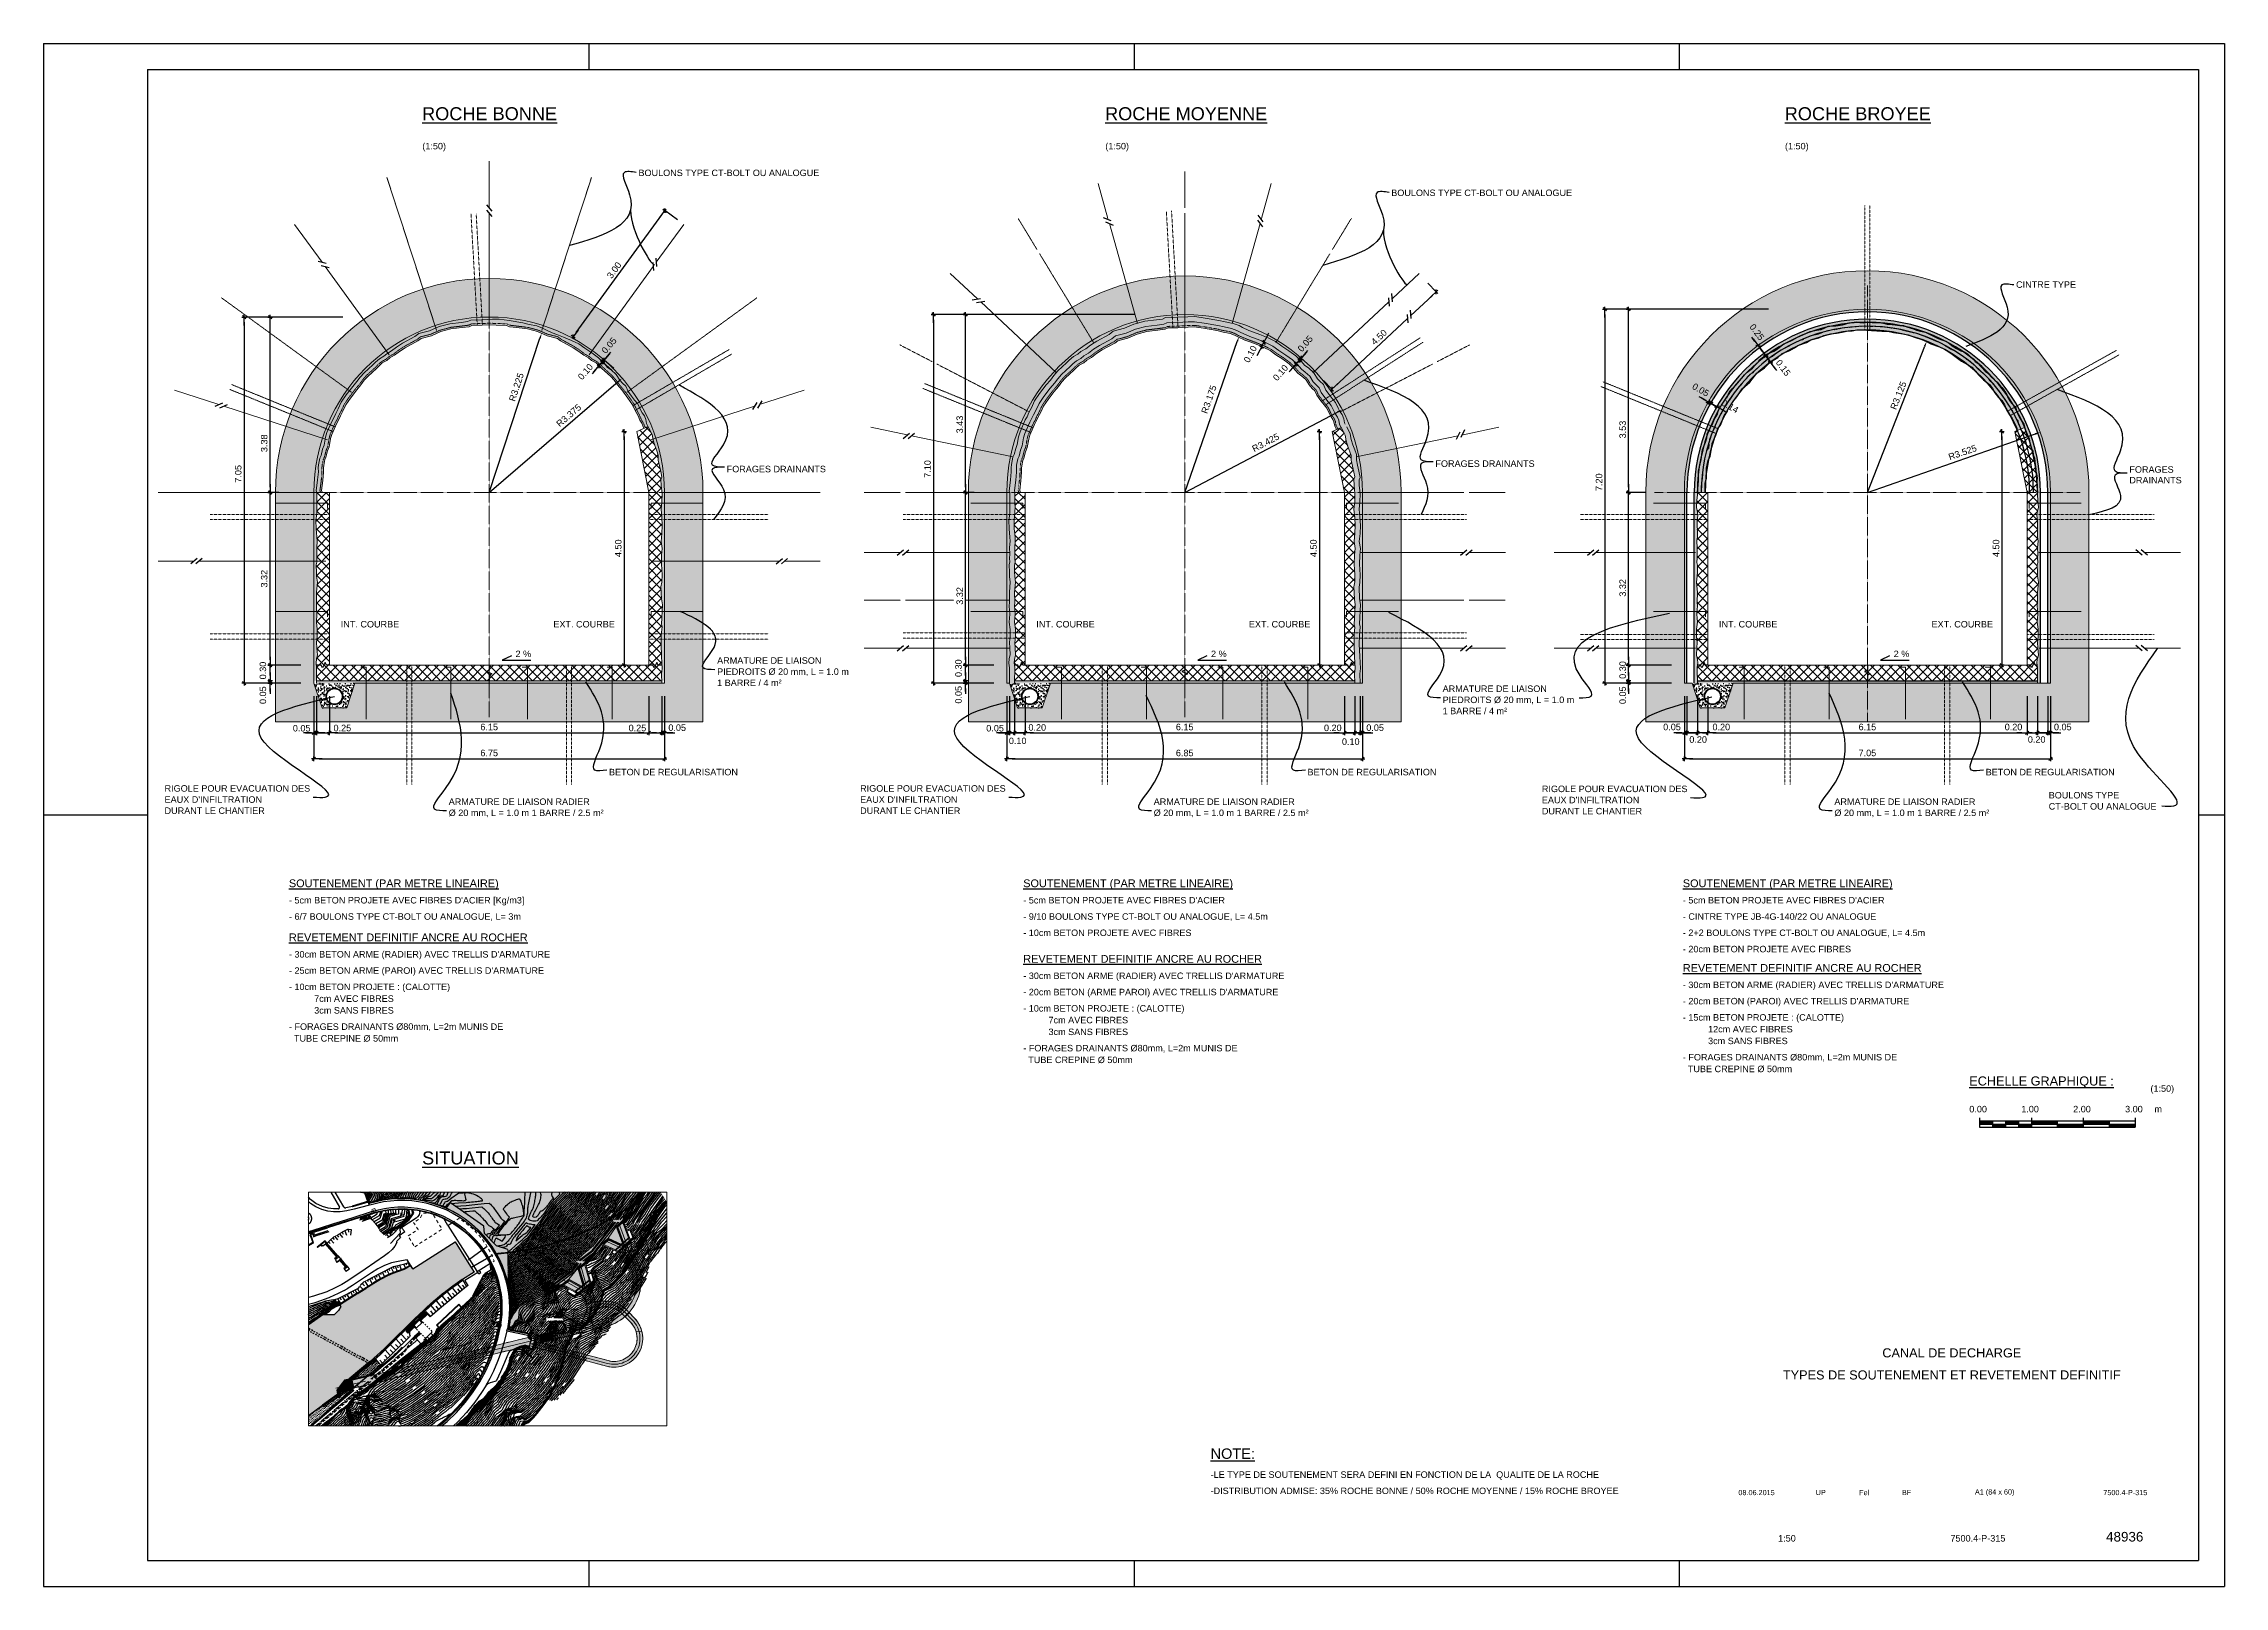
# Paper-space layout '7500.4-P-315' of a CAD drawing. Header units: millimetres. Extents: x 0 to 840, y 0 to 594.
# The model-space entities are those that its viewports show. They can reach past a viewport. Long polylines and large blocks are cut down to what shows.
import ezdxf
from ezdxf.enums import TextEntityAlignment as Align

# ---------------------------------------------------------------- set-up
doc = ezdxf.new("R2010")
doc.units = ezdxf.units.MM
doc.header["$MEASUREMENT"] = 0
doc.header["$PDMODE"] = 67
for name, pattern in [('ACAD_ISO04W100', [30, 24, -3, 0, -3]), ('DASHDOT', [2.8, 2, -0.25, 0.3, -0.25]), ('DASHED', [2.25, 2, -0.25]), ('DOT', [0.55, 0.3, -0.25]), ('NASCOSTA', [9.525, 6.35, -3.175]), ('TRATTEGGIATA', [0.75, 0.5, -0.25]), ('TRATTEGGIATA2', [9.525, 6.35, -3.175]), ('TRATTOPUNTO2', [12.7, 6.35, -3.175, 0, -3.175])]:
    doc.linetypes.add(name, pattern=pattern)
for name, color, linetype, plot in [('archi', 5, 'Continuous', False), ('Colori bordi', 5, 'Continuous', False), ('no_plot', 5, 'Continuous', False)]:
    doc.layers.add(name, color=color, linetype=linetype, plot=plot)
for name, color, linetype in [('assi', 6, 'TRATTOPUNTO2'), ('Av. Pr.Profi', 7, 'Continuous'), ('Bâti', 7, 'Continuous'), ('CANALISATION', 2, 'Continuous'), ('colore lago', 131, 'Continuous'), ('Couronnement', 7, 'Continuous'), ('curve livello 1m', 2, 'Continuous'), ('curve livello 5m', 7, 'Continuous'), ('curve livello di scavo 1 m', 2, 'Continuous'), ('DIME', 6, 'Continuous'), ('GéoSEBESélec', 6, 'Continuous'), ('Limite fiume', 6, 'Continuous'), ('LIN010CO', 2, 'Continuous'), ('LIN010TR', 2, 'NASCOSTA'), ('LIN018CO', 6, 'Continuous'), ('LIN018TR', 6, 'NASCOSTA'), ('LIN025CO', 7, 'Continuous'), ('LIN035CO', 1, 'Continuous'), ('LIN050CO', 3, 'Continuous'), ('LIN07CO', 4, 'Continuous'), ('LINCOLO-ROSSO-025', 10, 'Continuous'), ('pendenze', 2, 'Continuous'), ('Per+Mod Surf', 7, 'Continuous'), ('SCALE', 2, 'Continuous'), ('sezioni', 7, 'Continuous'), ('Strade', 7, 'Continuous'), ('TalusHautBas', 7, 'Continuous'), ('TEXT035', 1, 'Continuous'), ('TEXT050', 3, 'Continuous'), ('TEXT070', 4, 'Continuous'), ('TRATTCOLO-30', 253, 'Continuous'), ('TRATTCOLO-32', 255, 'Continuous'), ('Tratteggi', 2, 'Continuous'), ('VOIRIE', 7, 'Continuous')]:
    doc.layers.add(name, color=color, linetype=linetype)
doc.styles.add('ARIAL', font='arial.ttf')
doc.linetypes.add('ROCCIA', pattern='A,0.25,[130,BERETTA.shx,S=0.1,R=0,X=0,Y=0],-0.2,0.25', length=0.7)
doc.dimstyles.new('50', dxfattribs={"dimscale": 0.5, "dimtxt": 0.25, "dimasz": 0.2, "dimexe": 0, "dimexo": 0.5, "dimgap": 0.1, "dimtad": 1, "dimzin": 4, "dimdsep": 46, "dimtxsty": 'ARIAL', "dimblk1": 'LINE', "dimblk2": 'LINE', "dimsah": 1, "dimcen": 2.5, "dimclrd": 256, "dimclre": 256, "dimclrt": 1, "dimadec": 0, "dimazin": 0, "dimtfac": 1, "dimtmove": 2, "dimatfit": 3, "dimldrblk": 'LINE', "dimfxl": 1, "dimtvp": 1, "dimtolj": 1, "dimtzin": 0, "dimarcsym": 0})
pattern_1 = [(37.5, (1.38005, -43.13639), (-0.002519734, 0.077072951), [0, -0.0608, 0, -0.068, 0, -0.065]), (7.5, (1.38005, -43.13639), (0.07079107, 0.112885843), [0, -0.0328, 0, -0.0548, 0, -0.021]), (327.5, (1.33085, -43.13639), (0.124565674, 0.000226362), [0, -0.02, 0, -0.072, 0, -0.094]), (317.5, (1.33085, -43.13639), (0.120245064, 0.035107023), [0, -0.01, 0, -0.0472, 0, -0.054])]
pattern_2 = [(45, (1.38005, 0), (-0.08838835, 0.08838835), []), (135, (1.38005, 0), (-0.08838835, -0.08838835), [])]
pattern_3 = [(45, (0.42019, 0), (-0.08838835, 0.08838835), []), (135, (0.42019, 0), (-0.08838835, -0.08838835), [])]
pattern_4 = [(37.5, (0.5027, 0), (-0.002519734, 0.077072951), [0, -0.0608, 0, -0.068, 0, -0.065]), (7.5, (0.5027, 0), (0.07079107, 0.112885843), [0, -0.0328, 0, -0.0548, 0, -0.021]), (327.5, (0.4535, 0), (0.124565674, 0.000226362), [0, -0.02, 0, -0.072, 0, -0.094]), (317.5, (0.4535, 0), (0.120245064, 0.035107023), [0, -0.01, 0, -0.0472, 0, -0.054])]
pattern_5 = [(45, (0.5027, 0), (-0.08838835, 0.08838835), []), (135, (0.5027, 0), (-0.08838835, -0.08838835), [])]
pattern_6 = [(50, (0, 0), (0.3586301, -0.03137607), [0.0375, -0.4125]), (355, (0, 0), (-0.06937567, 0.37609607), [0.03, -0.33]), (100.4514, (0.0299, -0.0026), (0.2892547, 0.34471977), [0.0318701, -0.35057106]), (46.1842, (0, 0.1), (0.5336205, -0.0827595), [0.05625, -0.61875]), (96.6356, (0.04447, 0.0931), (0.4673314, 0.4870589), [0.0478051, -0.5258565]), (351.1842, (0, 0.1), (0.467331, 0.4870593), [0.045, -0.495]), (21, (0.05, 0.075), (0.29845353, -0.20130945), [0.0375, -0.4125]), (326, (0.05, 0.075), (0.12165767, 0.362575), [0.03, -0.33]), (71.4514, (0.07487, 0.05822), (0.4201113, 0.16126525), [0.0318701, -0.35057106]), (37.5, (0, 0), (0.00607993, 0.16644693), [0, -0.326, 0, -0.335, 0, -0.33125]), (7.5, (0, 0), (0.13153477, 0.19720586), [0, -0.191, 0, -0.3185, 0, -0.12625]), (327.5, (-0.1115, 0), (0.26691122, -0.011277436), [0, -0.125, 0, -0.39, 0, -0.5175]), (317.5, (-0.1615, 0), (0.29159308, 0.0500525), [0, -0.1625, 0, -0.259, 0, -0.3675])]
pattern_7 = [(315.2560609, (171409.96, 46934.0866), (1.323836897, 0.447862558), [0, -1.25])]

psp = doc.layouts.new('7500.4-P-315')

# ---------------------------------------------------------------- texts
at = {"layer": 'TEXT035', "style": 'ARIAL'}
for s, height, p in [('%%USOUTENEMENT (PAR METRE LINEAIRE)', 3, (94.49, 269.2)), ('%%USOUTENEMENT (PAR METRE LINEAIRE)', 3, (377.34, 269.2)), ('%%USOUTENEMENT (PAR METRE LINEAIRE)', 3, (631.4, 269.2)), ("- 5cm BETON PROJETE AVEC FIBRES D'ACIER [Kg/m3]", 2.5, (94.49, 262.93)), ("- 5cm BETON PROJETE AVEC FIBRES D'ACIER", 2.5, (377.34, 262.93)), ("- 5cm BETON PROJETE AVEC FIBRES D'ACIER", 2.5, (631.4, 262.93)), ('- 6/7 BOULONS TYPE CT-BOLT OU ANALOGUE, L= 3m', 2.5, (94.49, 256.66)), ('- 9/10 BOULONS TYPE CT-BOLT OU ANALOGUE, L= 4.5m', 2.5, (377.34, 256.66)), ('- 10cm BETON PROJETE AVEC FIBRES', 2.5, (377.34, 250.4)), ('- CINTRE TYPE JB-4G-140/22 OU ANALOGUE', 2.5, (631.4, 256.66)), ('- 2+2 BOULONS TYPE CT-BOLT OU ANALOGUE, L= 4.5m', 2.5, (631.4, 250.4)), ('%%UREVETEMENT DEFINITIF ANCRE AU ROCHER', 3, (94.49, 248.39)), ("- 30cm BETON ARME (RADIER) AVEC TRELLIS D'ARMATURE", 2.5, (94.49, 242.12)), ('- 20cm BETON PROJETE AVEC FIBRES', 2.5, (631.4, 244.13)), ("- 25cm BETON ARME (PAROI) AVEC TRELLIS D'ARMATURE", 2.5, (94.49, 235.85)), ('%%UREVETEMENT DEFINITIF ANCRE AU ROCHER', 3, (377.34, 240.11)), ("- 30cm BETON ARME (RADIER) AVEC TRELLIS D'ARMATURE", 2.5, (377.34, 233.84)), ('%%UREVETEMENT DEFINITIF ANCRE AU ROCHER', 3, (631.4, 236.62)), ('- 10cm BETON PROJETE : (CALOTTE)', 2.5, (94.49, 229.59)), ('7cm AVEC FIBRES', 2.5, (104.22, 225.06)), ("- 20cm BETON (ARME PAROI) AVEC TRELLIS D'ARMATURE", 2.5, (377.34, 227.58)), ("- 30cm BETON ARME (RADIER) AVEC TRELLIS D'ARMATURE", 2.5, (631.4, 230.35)), ('3cm SANS FIBRES', 2.5, (104.22, 220.54)), ('- 10cm BETON PROJETE : (CALOTTE)', 2.5, (377.34, 221.31)), ('7cm AVEC FIBRES', 2.5, (387.07, 216.79)), ("- 20cm BETON (PAROI) AVEC TRELLIS D'ARMATURE", 2.5, (631.4, 224.08)), ('- 15cm BETON PROJETE : (CALOTTE)', 2.5, (631.4, 217.82)), ('- FORAGES DRAINANTS %%C80mm, L=2m MUNIS DE', 2.5, (94.49, 214.27)), ('  TUBE CREPINE %%C 50mm', 2.5, (94.49, 209.75)), ('3cm SANS FIBRES', 2.5, (387.07, 212.26)), ('3cm SANS FIBRES', 2.5, (641.13, 208.77)), ('12cm AVEC FIBRES', 2.5, (641.13, 213.29)), ('- FORAGES DRAINANTS %%C80mm, L=2m MUNIS DE', 2.5, (377.34, 205.99)), ('  TUBE CREPINE %%C 50mm', 2.5, (377.34, 201.47)), ('- FORAGES DRAINANTS %%C80mm, L=2m MUNIS DE', 2.5, (631.4, 202.5)), ('  TUBE CREPINE %%C 50mm', 2.5, (631.4, 197.98)), ('-LE TYPE DE SOUTENEMENT SERA DEFINI EN FONCTION DE LA  QUALITE DE LA ROCHE', 2.5, (449.5, 41.78)), ('-DISTRIBUTION ADMISE: 35%%% ROCHE BONNE / 50%%% ROCHE MOYENNE / 15%%% ROCHE BROYEE', 2.5, (449.5, 35.53))]:
    psp.add_text(s, height=height, dxfattribs=at).set_placement(p)
at = {"layer": 'TEXT050', "style": 'ARIAL'}
psp.add_text('%%uNOTE:', height=4, dxfattribs=at).set_placement((449.5, 49.09))

msp = doc.modelspace()

# ---------------------------------------------------------------- texts
at = {"layer": 'DIME', "color": 1, "insert": (215.6822, 127.9772), "char_height": 0.125, "attachment_point": 5, "rotation": 43.02347, "style": 'ARIAL'}
msp.add_mtext('\\A1;4.50', dxfattribs=at)
at = {"layer": 'TEXT035', "style": 'ARIAL'}
for s, p in [('BOULONS TYPE CT-BOLT OU ANALOGUE', (201.4195, 131.0775)), ('BOULONS TYPE CT-BOLT OU ANALOGUE', (215.9178, 130.6931)), ('CINTRE TYPE', (227.9513, 128.9264)), ('FORAGES DRAINANTS', (216.7683, 125.4794)), ('FORAGES DRAINANTS', (203.1181, 125.3755)), ('FORAGES', (230.1331, 125.3666)), ('DRAINANTS', (230.1331, 125.1613)), ('INT. COURBE', (195.6864, 122.3878)), ('INT. COURBE', (209.0816, 122.3878)), ('INT. COURBE', (222.2292, 122.3878)), ('ARMATURE DE LIAISON', (202.9349, 121.689)), ('1 BARRE / 4 m²', (202.9349, 121.2605)), ('PIEDROITS %%C 20 mm, L = 1.0 m', (202.9349, 121.4748)), ('ARMATURE DE LIAISON', (216.9069, 121.1465)), ('PIEDROITS %%C 20 mm, L = 1.0 m', (216.9069, 120.9322)), ('1 BARRE / 4 m²', (216.9069, 120.7179)), ('RIGOLE POUR EVACUATION DES', (192.2929, 119.2268)), ('BETON DE REGULARISATION', (200.8518, 119.5415)), ('RIGOLE POUR EVACUATION DES', (205.6881, 119.2268)), ('BETON DE REGULARISATION', (214.3045, 119.5415)), ('RIGOLE POUR EVACUATION DES', (218.8188, 119.2179)), ('BETON DE REGULARISATION', (227.366, 119.5415)), ("EAUX D'INFILTRATION", (192.2929, 119.0125)), ('DURANT LE CHANTIER', (192.2929, 118.7982)), ('ARMATURE DE LIAISON RADIER', (197.7652, 118.9715)), ('%%C 20 mm, L = 1.0 m 1 BARRE / 2.5 m²', (197.7652, 118.7572)), ("EAUX D'INFILTRATION", (205.6881, 119.0125)), ('DURANT LE CHANTIER', (205.6881, 118.7982)), ('ARMATURE DE LIAISON RADIER', (211.3426, 118.9715)), ('%%C 20 mm, L = 1.0 m 1 BARRE / 2.5 m²', (211.3426, 118.7572)), ("EAUX D'INFILTRATION", (218.8188, 119.0036)), ('DURANT LE CHANTIER', (218.8188, 118.7893)), ('ARMATURE DE LIAISON RADIER', (224.452, 118.9715)), ('%%C 20 mm, L = 1.0 m 1 BARRE / 2.5 m²', (224.452, 118.7572)), ('CT-BOLT OU ANALOGUE', (228.5798, 118.8817)), ('BOULONS TYPE ', (228.5798, 119.096))]:
    msp.add_text(s, height=0.125, dxfattribs=at).set_placement(p)
for s, p in [('EXT. COURBE', (200.9645, 122.3878)), ('EXT. COURBE', (214.3597, 122.3878)), ('EXT. COURBE', (227.5074, 122.3878)), ('2 %', (199.3527, 121.8177)), ('2 %', (212.7479, 121.8177)), ('2 %', (225.8956, 121.8177))]:
    msp.add_text(s, height=0.125, dxfattribs=at).set_placement(p, align=Align.RIGHT)

# ---------------------------------------------------------------- blocks, each defined once
blk = doc.blocks.new('formato')
at = {"layer": 'LIN025CO'}
for p, q in [((0, 59.4), (84, 59.4)), ((0, 59.4), (0, 0)), ((21, 59.4), (21, 58.4)), ((42, 59.4), (42, 58.4)), ((63, 59.4), (63, 58.4)), ((84, 59.4), (84, 0)), ((0, 29.7), (4, 29.7)), ((83, 29.7), (84, 29.7)), ((21, 1), (21, 0)), ((42, 1), (42, 0)), ((63, 1), (63, 0)), ((0, 0), (84, 0))]:
    blk.add_line(p, q, dxfattribs=at)
at = {"layer": 'LIN07CO'}
for p, q in [((4, 58.4), (83, 58.4)), ((4, 58.4), (4, 1)), ((83, 58.4), (83, 1)), ((4, 1), (83, 1))]:
    blk.add_line(p, q, dxfattribs=at)
blk = doc.blocks.new('tito')
at = {"layer": 'LIN035CO', "style": 'ARIAL'}
blk.add_attdef('SCALA', (0.009, -1.123), '', height=0.25, dxfattribs=at)
at = {"layer": 'TEXT070', "style": 'ARIAL'}
blk.add_attdef('PIANTA', (0, 0), '', height=0.5, dxfattribs=at)
blk = doc.blocks.new('Titolo')
at = {"layer": 'LIN035CO', "style": 'ARIAL'}
for tag, p in [('DATA_MOD_C', (-180.59, 61.99)), ('DIS_MOD_C', (-155.29, 61.99)), ('VER_MOD_C', (-138.35, 61.99)), ('AP_MOD_C', (-121.87, 61.99)), ('DESCRIZIONE_MOD_C', (-67.6, 61.92)), ('DATA_MOD_B', (-180.59, 55.99)), ('DATA_MOD_A', (-180.59, 49.99)), ('DIS_MOD_B', (-155.29, 55.99)), ('DIS_MOD_A', (-155.29, 49.99)), ('VER_MOD_B', (-138.35, 55.99)), ('VER_MOD_A', (-138.35, 49.99)), ('AP_MOD_B', (-121.87, 55.99)), ('AP_MOD_A', (-121.87, 49.99)), ('DESCRIZIONE_MOD_B', (-67.6, 55.92)), ('DESCRIZIONE_MOD_A', (-67.6, 49.92))]:
    blk.add_attdef(tag, text='', height=2, dxfattribs=at).set_placement(p, align=Align.MIDDLE)
at = {"layer": 'TEXT035', "style": 'ARIAL'}
for tag, p in [('DATA_1_EMISSIONE', (-180.2, 36.12)), ('DIS.', (-155.48, 36.14)), ('VERIF.', (-138.76, 36.14)), ('APPR.', (-122.42, 36.14)), ('DIMENSIONI', (-88.48, 36.12)), ('SCALA', (-38.16, 36.12))]:
    blk.add_attdef(tag, text='', height=2, dxfattribs=at).set_placement(p, align=Align.MIDDLE)
for tag, p in [('NO._COMM.', (-171.89, 18.5)), ('NOME_FILE', (-105.52, 18.5))]:
    blk.add_attdef(tag, text='', height=2.5, dxfattribs=at).set_placement(p, align=Align.MIDDLE_LEFT)
at = {"layer": 'TEXT050', "style": 'ARIAL'}
blk.add_attdef('TITOLO_2.1', text='', height=3, dxfattribs=at).set_placement((-105, 72.6), align=Align.MIDDLE)
at = {"layer": 'TEXT070', "style": 'ARIAL'}
for tag, height, p in [('TIPO_PROGETTO_1', 4, (-105, 110.26)), ('TIPO_PROGETTO_2', 4, (-105, 104.01)), ('TITOLO_1.1', 3.5, (-105, 89.91)), ('TITOLO_1.2', 3.5, (-105, 81.41))]:
    blk.add_attdef(tag, text='', height=height, dxfattribs=at).set_placement(p, align=Align.MIDDLE)
for tag, p in [('NO._LO.', (-38.39, 19.11)), ('MOD.', (-17.3, 19.29))]:
    blk.add_attdef(tag, text='', height=3.7, dxfattribs=at).set_placement(p, align=Align.MIDDLE_CENTER)
blk = doc.blocks.new('SCALA3-flat-1')
at = {"layer": 'LIN018CO'}
for points in [[(0, 1.2), (5, 1.2), (0, 2.4), (5, 2.4)], [(5, 0), (10, 0), (5, 1.2), (10, 1.2)], [(10, 1.2), (15, 1.2), (10, 2.4), (15, 2.4)], [(15, 0), (20, 0), (15, 1.2), (20, 1.2)], [(20, 2.4), (30, 2.4), (20, 1.2), (30, 1.2)], [(30, 1.2), (40, 1.2), (30, 0), (40, 0)], [(40, 2.4), (50, 2.4), (40, 1.2), (50, 1.2)], [(50, 1.2), (60, 1.2), (50, 0), (60, 0)]]:
    blk.add_solid(points, dxfattribs=at)
at = {"layer": 'LIN025CO'}
for p, q in [((0, 3.6), (0, 0)), ((0, 2.4), (60, 2.4)), ((0, 1.2), (60, 1.2)), ((0, 0), (60, 0)), ((5, 2.4), (5, 0)), ((10, 2.4), (10, 0)), ((15, 2.4), (15, 0)), ((20, 3.6), (20, 0)), ((30, 2.4), (30, 0)), ((40, 3.6), (40, 0)), ((50, 2.4), (50, 0)), ((60, 3.6), (60, 0))]:
    blk.add_line(p, q, dxfattribs=at)
at = {"layer": 'LIN035CO', "style": 'ARIAL'}
blk.add_attdef('(SCALA)', text='', height=2.5, dxfattribs=at).set_placement((75, 13.61), align=Align.RIGHT)
for tag, p in [('NO.1', (-3.9, 5.69)), ('NO.2', (16.1, 5.69)), ('NO.3', (36.1, 5.69)), ('NO.4', (56.1, 5.69))]:
    blk.add_attdef(tag, p, '', height=2.5, dxfattribs=at)
at = {"layer": 'TEXT035', "style": 'ARIAL'}
blk.add_text('m', height=2.5, rotation=360, dxfattribs=at).set_placement((68.86, 5.7), align=Align.CENTER)
at = {"layer": 'TEXT050', "style": 'ARIAL'}
blk.add_attdef('SCALA', (-3.93, 16.02), '', height=3.5, dxfattribs=at)
blk = doc.blocks.new('LINE')
for p, q in [((-1.6, 0), (0.45, 0)), ((0, 0.45), (0, -0.45))]:
    blk.add_line(p, q)
at = {"color": 3}
blk.add_line((-0.32, -0.32), (0.32, 0.32), dxfattribs=at)
blk = doc.blocks.new('*D18')
at = {"layer": 'Defpoints', "color": 0, "transparency": 16777216}
for p in [(208.865, 121.313), (215.015, 121.313), (215.015, 120.357)]:
    blk.add_point(p, dxfattribs=at)
at = {"layer": 'LIN018CO', "lineweight": -2, "transparency": 16777216}
for p, q in [((208.865, 121.063), (208.865, 120.357)), ((215.015, 121.063), (215.015, 120.357)), ((208.965, 120.357), (214.915, 120.357))]:
    blk.add_line(p, q, dxfattribs=at)
at = {"layer": 'LIN018CO', "lineweight": -2, "transparency": 16777216, "xscale": 0.1, "yscale": 0.1, "zscale": 0.1, "rotation": 180}
blk.add_blockref('LINE', (208.865, 120.357), dxfattribs=at)
at = {"layer": 'LIN018CO', "lineweight": -2, "transparency": 16777216, "xscale": 0.1, "yscale": 0.1, "zscale": 0.1}
blk.add_blockref('LINE', (215.015, 120.357), dxfattribs=at)
at = {"layer": 'LIN018CO', "color": 1, "lineweight": 0, "transparency": 16777216, "insert": (211.94, 120.471), "char_height": 0.125, "attachment_point": 5, "style": 'ARIAL'}
blk.add_mtext('\\A1;6.15', dxfattribs=at)
blk = doc.blocks.new('*D15')
at = {"layer": 'Defpoints', "color": 0, "transparency": 16777216}
for p in [(208.515, 121.313), (215.365, 121.313), (215.365, 119.857)]:
    blk.add_point(p, dxfattribs=at)
at = {"layer": 'LIN018CO', "lineweight": -2, "transparency": 16777216}
for p, q in [((208.515, 121.063), (208.515, 119.857)), ((215.365, 121.063), (215.365, 119.857)), ((208.615, 119.857), (215.265, 119.857))]:
    blk.add_line(p, q, dxfattribs=at)
at = {"layer": 'LIN018CO', "lineweight": -2, "transparency": 16777216, "xscale": 0.1, "yscale": 0.1, "zscale": 0.1, "rotation": 180}
blk.add_blockref('LINE', (208.515, 119.857), dxfattribs=at)
at = {"layer": 'LIN018CO', "lineweight": -2, "transparency": 16777216, "xscale": 0.1, "yscale": 0.1, "zscale": 0.1}
blk.add_blockref('LINE', (215.365, 119.857), dxfattribs=at)
at = {"layer": 'LIN018CO', "color": 1, "lineweight": 0, "transparency": 16777216, "insert": (211.94, 119.971), "char_height": 0.125, "attachment_point": 5, "style": 'ARIAL'}
blk.add_mtext('\\A1;6.85', dxfattribs=at)
blk = doc.blocks.new('*D23')
at = {"layer": 'Defpoints', "color": 0, "transparency": 16777216}
for p in [(201.926, 130.412), (202.292, 130.146), (200.529, 127.719)]:
    blk.add_point(p, dxfattribs=at)
at = {"layer": 'LIN018CO', "lineweight": -2, "transparency": 16777216}
for p, q in [((200.221, 128.066), (201.867, 130.331)), ((202.171, 130.234), (201.926, 130.412))]:
    blk.add_line(p, q, dxfattribs=at)
at = {"layer": 'LIN018CO', "lineweight": -2, "transparency": 16777216, "xscale": 0.1, "yscale": 0.1, "zscale": 0.1}
for p, rotation in [((201.926, 130.412), 53.99999999983023), ((200.163, 127.985), 233.9999999998302)]:
    blk.add_blockref('LINE', p, dxfattribs=dict(at, rotation=rotation))
at = {"layer": 'LIN018CO', "color": 1, "lineweight": 0, "transparency": 16777216, "insert": (200.952, 129.265), "char_height": 0.125, "attachment_point": 5, "rotation": 54, "style": 'ARIAL'}
blk.add_mtext('\\A1;3.00', dxfattribs=at)
blk = doc.blocks.new('*D29')
at = {"layer": 'Defpoints', "color": 0, "transparency": 16777216}
for p in [(195.976, 128.363), (193.826, 121.313), (195.17, 121.313)]:
    blk.add_point(p, dxfattribs=at)
at = {"layer": 'DIME', "lineweight": -2, "transparency": 16777216}
for p, q in [((195.726, 128.363), (193.826, 128.363)), ((193.826, 128.263), (193.826, 121.413)), ((194.92, 121.313), (193.826, 121.313))]:
    blk.add_line(p, q, dxfattribs=at)
at = {"layer": 'DIME', "lineweight": -2, "transparency": 16777216, "xscale": 0.1, "yscale": 0.1, "zscale": 0.1}
for p, rotation in [((193.826, 128.363), 90), ((193.826, 121.313), 270)]:
    blk.add_blockref('LINE', p, dxfattribs=dict(at, rotation=rotation))
at = {"layer": 'DIME', "color": 1, "transparency": 16777216, "insert": (193.712, 125.345), "char_height": 0.125, "attachment_point": 5, "rotation": 90, "style": 'ARIAL'}
blk.add_mtext('\\A1;7.05', dxfattribs=at)
blk = doc.blocks.new('*D6')
at = {"layer": 'Defpoints', "color": 0, "transparency": 16777216}
for p in [(194.326, 124.988), (195.47, 124.988), (195.22, 121.663)]:
    blk.add_point(p, dxfattribs=at)
at = {"layer": 'DIME', "lineweight": -2, "transparency": 16777216}
blk.add_line((194.326, 121.763), (194.326, 124.888), dxfattribs=at)
at = {"layer": 'DIME', "lineweight": -2, "transparency": 16777216, "xscale": 0.1, "yscale": 0.1, "zscale": 0.1}
for p, rotation in [((194.326, 124.988), 90), ((194.326, 121.663), 270)]:
    blk.add_blockref('LINE', p, dxfattribs=dict(at, rotation=rotation))
at = {"layer": 'DIME', "color": 1, "transparency": 16777216, "insert": (194.212, 123.326), "char_height": 0.125, "attachment_point": 5, "rotation": 90, "style": 'ARIAL'}
blk.add_mtext('\\A1;3.32', dxfattribs=at)
blk = doc.blocks.new('*D10')
at = {"layer": 'Defpoints', "color": 0, "transparency": 16777216}
for p in [(195.47, 121.313), (201.62, 121.313), (201.62, 120.357)]:
    blk.add_point(p, dxfattribs=at)
at = {"layer": 'LIN018CO', "lineweight": -2, "transparency": 16777216}
for p, q in [((195.47, 121.063), (195.47, 120.357)), ((201.62, 121.063), (201.62, 120.357)), ((195.57, 120.357), (201.52, 120.357))]:
    blk.add_line(p, q, dxfattribs=at)
at = {"layer": 'LIN018CO', "lineweight": -2, "transparency": 16777216, "xscale": 0.1, "yscale": 0.1, "zscale": 0.1, "rotation": 180}
blk.add_blockref('LINE', (195.47, 120.357), dxfattribs=at)
at = {"layer": 'LIN018CO', "lineweight": -2, "transparency": 16777216, "xscale": 0.1, "yscale": 0.1, "zscale": 0.1}
blk.add_blockref('LINE', (201.62, 120.357), dxfattribs=at)
at = {"layer": 'LIN018CO', "color": 1, "lineweight": 0, "transparency": 16777216, "insert": (198.545, 120.471), "char_height": 0.125, "attachment_point": 5, "style": 'ARIAL'}
blk.add_mtext('\\A1;6.15', dxfattribs=at)
blk = doc.blocks.new('*D7')
at = {"layer": 'Defpoints', "color": 0, "transparency": 16777216}
for p in [(195.17, 121.313), (201.92, 121.313), (201.92, 119.857)]:
    blk.add_point(p, dxfattribs=at)
at = {"layer": 'LIN018CO', "lineweight": -2, "transparency": 16777216}
for p, q in [((195.17, 121.063), (195.17, 119.857)), ((201.92, 121.063), (201.92, 119.857)), ((195.27, 119.857), (201.82, 119.857))]:
    blk.add_line(p, q, dxfattribs=at)
at = {"layer": 'LIN018CO', "lineweight": -2, "transparency": 16777216, "xscale": 0.1, "yscale": 0.1, "zscale": 0.1, "rotation": 180}
blk.add_blockref('LINE', (195.17, 119.857), dxfattribs=at)
at = {"layer": 'LIN018CO', "lineweight": -2, "transparency": 16777216, "xscale": 0.1, "yscale": 0.1, "zscale": 0.1}
blk.add_blockref('LINE', (201.92, 119.857), dxfattribs=at)
at = {"layer": 'LIN018CO', "color": 1, "lineweight": 0, "transparency": 16777216, "insert": (198.545, 119.971), "char_height": 0.125, "attachment_point": 5, "style": 'ARIAL'}
blk.add_mtext('\\A1;6.75', dxfattribs=at)
blk = doc.blocks.new('*D33')
at = {"layer": 'Defpoints', "color": 0, "transparency": 16777216}
for p in [(194.326, 121.313), (195.17, 121.363), (195.17, 121.313)]:
    blk.add_point(p, dxfattribs=at)
at = {"layer": 'DIME', "lineweight": -2, "transparency": 16777216}
for p, q in [((194.326, 121.463), (194.326, 121.563)), ((194.326, 121.363), (194.326, 121.313)), ((194.92, 121.313), (194.326, 121.313)), ((194.326, 121.213), (194.326, 121.113))]:
    blk.add_line(p, q, dxfattribs=at)
at = {"layer": 'DIME', "lineweight": -2, "transparency": 16777216, "xscale": 0.1, "yscale": 0.1, "zscale": 0.1}
for p, rotation in [((194.326, 121.363), 270), ((194.326, 121.313), 90)]:
    blk.add_blockref('LINE', p, dxfattribs=dict(at, rotation=rotation))
at = {"layer": 'DIME', "color": 1, "transparency": 16777216, "insert": (194.187, 121.084), "char_height": 0.125, "attachment_point": 5, "rotation": 90, "style": 'ARIAL'}
blk.add_mtext('\\A1;0.05', dxfattribs=at)
blk = doc.blocks.new('*D27')
at = {"layer": 'Defpoints', "color": 0, "transparency": 16777216}
for p in [(194.326, 121.663), (195.17, 121.663), (195.17, 121.363)]:
    blk.add_point(p, dxfattribs=at)
at = {"layer": 'DIME', "lineweight": -2, "transparency": 16777216}
for p, q in [((194.92, 121.663), (194.326, 121.663)), ((194.326, 121.463), (194.326, 121.563))]:
    blk.add_line(p, q, dxfattribs=at)
at = {"layer": 'DIME', "lineweight": -2, "transparency": 16777216, "xscale": 0.1, "yscale": 0.1, "zscale": 0.1}
for p, rotation in [((194.326, 121.663), 90), ((194.326, 121.363), 270)]:
    blk.add_blockref('LINE', p, dxfattribs=dict(at, rotation=rotation))
at = {"layer": 'DIME', "color": 1, "transparency": 16777216, "insert": (194.187, 121.559), "char_height": 0.125, "attachment_point": 5, "rotation": 90, "style": 'ARIAL'}
blk.add_mtext('\\A1;0.30', dxfattribs=at)
blk = doc.blocks.new('*D9')
at = {"layer": 'Defpoints', "color": 0, "transparency": 16777216}
for p in [(195.22, 121.313), (195.47, 121.313), (195.47, 120.357)]:
    blk.add_point(p, dxfattribs=at)
at = {"layer": 'DIME', "lineweight": -2, "transparency": 16777216}
for p, q in [((195.47, 121.063), (195.47, 120.357)), ((195.12, 120.357), (195.02, 120.357)), ((195.22, 120.357), (195.47, 120.357)), ((195.57, 120.357), (195.67, 120.357))]:
    blk.add_line(p, q, dxfattribs=at)
at = {"layer": 'DIME', "lineweight": -2, "transparency": 16777216, "xscale": 0.1, "yscale": 0.1, "zscale": 0.1}
blk.add_blockref('LINE', (195.22, 120.357), dxfattribs=at)
at = {"layer": 'DIME', "lineweight": -2, "transparency": 16777216, "xscale": 0.1, "yscale": 0.1, "zscale": 0.1, "rotation": 180}
blk.add_blockref('LINE', (195.47, 120.357), dxfattribs=at)
at = {"layer": 'DIME', "color": 1, "transparency": 16777216, "insert": (195.717, 120.451), "char_height": 0.125, "attachment_point": 5, "style": 'ARIAL'}
blk.add_mtext('\\A1;0.25', dxfattribs=at)
blk = doc.blocks.new('*D8')
at = {"layer": 'Defpoints', "color": 0, "transparency": 16777216}
for p in [(195.17, 121.313), (195.22, 121.313), (195.22, 120.357)]:
    blk.add_point(p, dxfattribs=at)
at = {"layer": 'DIME', "lineweight": -2, "transparency": 16777216}
for p, q in [((195.22, 121.063), (195.22, 120.357)), ((195.07, 120.357), (194.97, 120.357)), ((195.17, 120.357), (195.22, 120.357)), ((195.32, 120.357), (195.42, 120.357))]:
    blk.add_line(p, q, dxfattribs=at)
at = {"layer": 'DIME', "lineweight": -2, "transparency": 16777216, "xscale": 0.1, "yscale": 0.1, "zscale": 0.1}
blk.add_blockref('LINE', (195.17, 120.357), dxfattribs=at)
at = {"layer": 'DIME', "lineweight": -2, "transparency": 16777216, "xscale": 0.1, "yscale": 0.1, "zscale": 0.1, "rotation": 180}
blk.add_blockref('LINE', (195.22, 120.357), dxfattribs=at)
at = {"layer": 'DIME', "color": 1, "transparency": 16777216, "insert": (194.933, 120.447), "char_height": 0.125, "attachment_point": 5, "style": 'ARIAL'}
blk.add_mtext('\\A1;0.05', dxfattribs=at)
blk = doc.blocks.new('*D12')
at = {"layer": 'Defpoints', "color": 0, "transparency": 16777216}
for p in [(201.87, 121.313), (201.92, 121.313), (201.92, 120.357)]:
    blk.add_point(p, dxfattribs=at)
at = {"layer": 'DIME', "lineweight": -2, "transparency": 16777216}
for p, q in [((201.92, 121.063), (201.92, 120.357)), ((201.77, 120.357), (201.67, 120.357)), ((201.87, 120.357), (201.92, 120.357)), ((202.02, 120.357), (202.12, 120.357))]:
    blk.add_line(p, q, dxfattribs=at)
at = {"layer": 'DIME', "lineweight": -2, "transparency": 16777216, "xscale": 0.1, "yscale": 0.1, "zscale": 0.1}
blk.add_blockref('LINE', (201.87, 120.357), dxfattribs=at)
at = {"layer": 'DIME', "lineweight": -2, "transparency": 16777216, "xscale": 0.1, "yscale": 0.1, "zscale": 0.1, "rotation": 180}
blk.add_blockref('LINE', (201.92, 120.357), dxfattribs=at)
at = {"layer": 'DIME', "color": 1, "transparency": 16777216, "insert": (202.165, 120.458), "char_height": 0.125, "attachment_point": 5, "style": 'ARIAL'}
blk.add_mtext('\\A1;0.05', dxfattribs=at)
blk = doc.blocks.new('*D11')
at = {"layer": 'Defpoints', "color": 0, "transparency": 16777216}
for p in [(201.62, 121.313), (201.87, 121.313), (201.87, 120.357)]:
    blk.add_point(p, dxfattribs=at)
at = {"layer": 'DIME', "lineweight": -2, "transparency": 16777216}
for p, q in [((201.87, 121.063), (201.87, 120.357)), ((201.52, 120.357), (201.42, 120.357)), ((201.62, 120.357), (201.87, 120.357)), ((201.97, 120.357), (202.07, 120.357))]:
    blk.add_line(p, q, dxfattribs=at)
at = {"layer": 'DIME', "lineweight": -2, "transparency": 16777216, "xscale": 0.1, "yscale": 0.1, "zscale": 0.1}
blk.add_blockref('LINE', (201.62, 120.357), dxfattribs=at)
at = {"layer": 'DIME', "lineweight": -2, "transparency": 16777216, "xscale": 0.1, "yscale": 0.1, "zscale": 0.1, "rotation": 180}
blk.add_blockref('LINE', (201.87, 120.357), dxfattribs=at)
at = {"layer": 'DIME', "color": 1, "transparency": 16777216, "insert": (201.4, 120.452), "char_height": 0.125, "attachment_point": 5, "style": 'ARIAL'}
blk.add_mtext('\\A1;0.25', dxfattribs=at)
blk = doc.blocks.new('*D28')
at = {"layer": 'Defpoints', "color": 0, "transparency": 16777216}
for p in [(194.326, 128.363), (198.295, 128.363), (194.743, 124.988)]:
    blk.add_point(p, dxfattribs=at)
at = {"layer": 'DIME', "lineweight": -2, "transparency": 16777216}
for p, q in [((194.326, 125.088), (194.326, 128.263)), ((194.493, 124.988), (194.326, 124.988))]:
    blk.add_line(p, q, dxfattribs=at)
at = {"layer": 'DIME', "lineweight": -2, "transparency": 16777216, "xscale": 0.1, "yscale": 0.1, "zscale": 0.1}
for p, rotation in [((194.326, 128.363), 90), ((194.326, 124.988), 270)]:
    blk.add_blockref('LINE', p, dxfattribs=dict(at, rotation=rotation))
at = {"layer": 'DIME', "color": 1, "transparency": 16777216, "insert": (194.212, 125.934), "char_height": 0.125, "attachment_point": 5, "rotation": 90, "style": 'ARIAL'}
blk.add_mtext('\\A1;3.38', dxfattribs=at)
blk = doc.blocks.new('*D14')
at = {"layer": 'Defpoints', "color": 0, "transparency": 16777216}
for p in [(200.725, 127.499), (200.758, 127.536), (200.758, 127.536)]:
    blk.add_point(p, dxfattribs=at)
at = {"layer": 'DIME', "lineweight": -2, "transparency": 16777216}
for p, q in [((200.824, 127.612), (200.889, 127.687)), ((200.66, 127.423), (200.594, 127.348)), ((200.725, 127.499), (200.758, 127.536)), ((200.947, 127.372), (200.758, 127.536))]:
    blk.add_line(p, q, dxfattribs=at)
at = {"layer": 'DIME', "lineweight": -2, "transparency": 16777216, "xscale": 0.1, "yscale": 0.1, "zscale": 0.1}
for p, rotation in [((200.758, 127.536), 229.0222349801997), ((200.725, 127.499), 49.02223498019975)]:
    blk.add_blockref('LINE', p, dxfattribs=dict(at, rotation=rotation))
at = {"layer": 'DIME', "color": 1, "transparency": 16777216, "insert": (200.853, 127.817), "char_height": 0.125, "attachment_point": 5, "rotation": 49.0222, "style": 'ARIAL'}
blk.add_mtext('\\A1;0.05', dxfattribs=at)
blk = doc.blocks.new('*D13')
at = {"layer": 'Defpoints', "color": 0, "transparency": 16777216}
for p in [(200.66, 127.423), (200.725, 127.499), (200.725, 127.499)]:
    blk.add_point(p, dxfattribs=at)
at = {"layer": 'DIME', "lineweight": -2, "transparency": 16777216}
for p, q in [((200.594, 127.348), (200.529, 127.272)), ((200.66, 127.423), (200.725, 127.499)), ((200.914, 127.335), (200.725, 127.499)), ((200.791, 127.574), (200.857, 127.65))]:
    blk.add_line(p, q, dxfattribs=at)
at = {"layer": 'DIME', "lineweight": -2, "transparency": 16777216, "xscale": 0.1, "yscale": 0.1, "zscale": 0.1}
for p, rotation in [((200.66, 127.423), 49.02223498019975), ((200.725, 127.499), 229.0222349801997)]:
    blk.add_blockref('LINE', p, dxfattribs=dict(at, rotation=rotation))
at = {"layer": 'DIME', "color": 1, "transparency": 16777216, "insert": (200.398, 127.311), "char_height": 0.125, "attachment_point": 5, "rotation": 49.0222, "style": 'ARIAL'}
blk.add_mtext('\\A1;0.10', dxfattribs=at)
blk = doc.blocks.new('*D5')
at = {"layer": 'Defpoints', "color": 0, "transparency": 16777216}
for p in [(207.721, 124.988), (208.865, 124.988), (208.515, 121.663)]:
    blk.add_point(p, dxfattribs=at)
at = {"layer": 'DIME', "lineweight": -2, "transparency": 16777216}
blk.add_line((207.721, 121.763), (207.721, 124.888), dxfattribs=at)
at = {"layer": 'DIME', "lineweight": -2, "transparency": 16777216, "xscale": 0.1, "yscale": 0.1, "zscale": 0.1}
for p, rotation in [((207.721, 124.988), 90), ((207.721, 121.663), 270)]:
    blk.add_blockref('LINE', p, dxfattribs=dict(at, rotation=rotation))
at = {"layer": 'DIME', "color": 1, "transparency": 16777216, "insert": (207.608, 122.995), "char_height": 0.125, "attachment_point": 5, "rotation": 90, "style": 'ARIAL'}
blk.add_mtext('\\A1;3.32', dxfattribs=at)
blk = doc.blocks.new('*D32')
at = {"layer": 'Defpoints', "color": 0, "transparency": 16777216}
for p in [(211.223, 128.413), (207.102, 121.313), (208.515, 121.313)]:
    blk.add_point(p, dxfattribs=at)
at = {"layer": 'DIME', "lineweight": -2, "transparency": 16777216}
for p, q in [((210.973, 128.413), (207.102, 128.413)), ((207.102, 128.313), (207.102, 121.413)), ((208.265, 121.313), (207.102, 121.313))]:
    blk.add_line(p, q, dxfattribs=at)
at = {"layer": 'DIME', "lineweight": -2, "transparency": 16777216, "xscale": 0.1, "yscale": 0.1, "zscale": 0.1}
for p, rotation in [((207.102, 128.413), 90), ((207.102, 121.313), 270)]:
    blk.add_blockref('LINE', p, dxfattribs=dict(at, rotation=rotation))
at = {"layer": 'DIME', "color": 1, "transparency": 16777216, "insert": (206.988, 125.439), "char_height": 0.125, "attachment_point": 5, "rotation": 90, "style": 'ARIAL'}
blk.add_mtext('\\A1;7.10', dxfattribs=at)
blk = doc.blocks.new('*D4')
at = {"layer": 'Defpoints', "color": 0, "transparency": 16777216}
for p in [(207.721, 121.313), (208.515, 121.363), (208.515, 121.313)]:
    blk.add_point(p, dxfattribs=at)
at = {"layer": 'DIME', "lineweight": -2, "transparency": 16777216}
for p, q in [((207.721, 121.463), (207.721, 121.563)), ((207.721, 121.363), (207.721, 121.313)), ((208.265, 121.313), (207.721, 121.313)), ((207.721, 121.213), (207.721, 121.113))]:
    blk.add_line(p, q, dxfattribs=at)
at = {"layer": 'DIME', "lineweight": -2, "transparency": 16777216, "xscale": 0.1, "yscale": 0.1, "zscale": 0.1}
for p, rotation in [((207.721, 121.363), 270), ((207.721, 121.313), 90)]:
    blk.add_blockref('LINE', p, dxfattribs=dict(at, rotation=rotation))
at = {"layer": 'DIME', "color": 1, "transparency": 16777216, "insert": (207.583, 121.092), "char_height": 0.125, "attachment_point": 5, "rotation": 90, "style": 'ARIAL'}
blk.add_mtext('\\A1;0.05', dxfattribs=at)
blk = doc.blocks.new('*D30')
at = {"layer": 'Defpoints', "color": 0, "transparency": 16777216}
for p in [(207.721, 121.663), (208.515, 121.663), (208.515, 121.363)]:
    blk.add_point(p, dxfattribs=at)
at = {"layer": 'DIME', "lineweight": -2, "transparency": 16777216}
for p, q in [((208.265, 121.663), (207.721, 121.663)), ((207.721, 121.463), (207.721, 121.563))]:
    blk.add_line(p, q, dxfattribs=at)
at = {"layer": 'DIME', "lineweight": -2, "transparency": 16777216, "xscale": 0.1, "yscale": 0.1, "zscale": 0.1}
for p, rotation in [((207.721, 121.663), 90), ((207.721, 121.363), 270)]:
    blk.add_blockref('LINE', p, dxfattribs=dict(at, rotation=rotation))
at = {"layer": 'DIME', "color": 1, "transparency": 16777216, "insert": (207.583, 121.604), "char_height": 0.125, "attachment_point": 5, "rotation": 90, "style": 'ARIAL'}
blk.add_mtext('\\A1;0.30', dxfattribs=at)
blk = doc.blocks.new('*D24')
at = {"layer": 'Defpoints', "color": 0, "transparency": 16777216}
for p in [(208.665, 121.313), (208.865, 121.313), (208.865, 120.357)]:
    blk.add_point(p, dxfattribs=at)
at = {"layer": 'DIME', "lineweight": -2, "transparency": 16777216}
for p, q in [((208.865, 121.063), (208.865, 120.357)), ((208.565, 120.357), (208.465, 120.357)), ((208.665, 120.357), (208.865, 120.357)), ((208.965, 120.357), (209.065, 120.357))]:
    blk.add_line(p, q, dxfattribs=at)
at = {"layer": 'DIME', "lineweight": -2, "transparency": 16777216, "xscale": 0.1, "yscale": 0.1, "zscale": 0.1}
blk.add_blockref('LINE', (208.665, 120.357), dxfattribs=at)
at = {"layer": 'DIME', "lineweight": -2, "transparency": 16777216, "xscale": 0.1, "yscale": 0.1, "zscale": 0.1, "rotation": 180}
blk.add_blockref('LINE', (208.865, 120.357), dxfattribs=at)
at = {"layer": 'DIME', "color": 1, "transparency": 16777216, "insert": (209.1, 120.462), "char_height": 0.125, "attachment_point": 5, "style": 'ARIAL'}
blk.add_mtext('\\A1;0.20', dxfattribs=at)
blk = doc.blocks.new('*D20')
at = {"layer": 'Defpoints', "color": 0, "transparency": 16777216}
for p in [(208.515, 121.313), (208.565, 121.363), (208.515, 120.357)]:
    blk.add_point(p, dxfattribs=at)
at = {"layer": 'DIME', "lineweight": -2, "transparency": 16777216}
for p, q in [((208.515, 121.063), (208.515, 120.357)), ((208.415, 120.357), (208.315, 120.357)), ((208.565, 120.357), (208.515, 120.357)), ((208.665, 120.357), (208.765, 120.357))]:
    blk.add_line(p, q, dxfattribs=at)
at = {"layer": 'DIME', "lineweight": -2, "transparency": 16777216, "xscale": 0.1, "yscale": 0.1, "zscale": 0.1}
blk.add_blockref('LINE', (208.515, 120.357), dxfattribs=at)
at = {"layer": 'DIME', "lineweight": -2, "transparency": 16777216, "xscale": 0.1, "yscale": 0.1, "zscale": 0.1, "rotation": 180}
blk.add_blockref('LINE', (208.565, 120.357), dxfattribs=at)
at = {"layer": 'DIME', "color": 1, "transparency": 16777216, "insert": (208.288, 120.447), "char_height": 0.125, "attachment_point": 5, "style": 'ARIAL'}
blk.add_mtext('\\A1;0.05', dxfattribs=at)
blk = doc.blocks.new('*D19')
at = {"layer": 'Defpoints', "color": 0, "transparency": 16777216}
for p in [(208.565, 121.313), (208.665, 121.313), (208.665, 120.357)]:
    blk.add_point(p, dxfattribs=at)
at = {"layer": 'DIME', "lineweight": -2, "transparency": 16777216}
for p, q in [((208.565, 121.063), (208.565, 120.357)), ((208.665, 121.063), (208.665, 120.357)), ((208.465, 120.357), (208.365, 120.357)), ((208.565, 120.357), (208.665, 120.357)), ((208.765, 120.357), (208.865, 120.357))]:
    blk.add_line(p, q, dxfattribs=at)
at = {"layer": 'DIME', "lineweight": -2, "transparency": 16777216, "xscale": 0.1, "yscale": 0.1, "zscale": 0.1}
blk.add_blockref('LINE', (208.565, 120.357), dxfattribs=at)
at = {"layer": 'DIME', "lineweight": -2, "transparency": 16777216, "xscale": 0.1, "yscale": 0.1, "zscale": 0.1, "rotation": 180}
blk.add_blockref('LINE', (208.665, 120.357), dxfattribs=at)
at = {"layer": 'DIME', "color": 1, "transparency": 16777216, "insert": (208.723, 120.204), "char_height": 0.125, "attachment_point": 5, "style": 'ARIAL'}
blk.add_mtext('\\A1;0.10', dxfattribs=at)
blk = doc.blocks.new('*D31')
at = {"layer": 'Defpoints', "color": 0, "transparency": 16777216}
for p in [(207.721, 128.413), (210.202, 128.413), (208.138, 124.988)]:
    blk.add_point(p, dxfattribs=at)
at = {"layer": 'DIME', "lineweight": -2, "transparency": 16777216}
for p, q in [((207.721, 125.088), (207.721, 128.313)), ((207.888, 124.988), (207.721, 124.988))]:
    blk.add_line(p, q, dxfattribs=at)
at = {"layer": 'DIME', "lineweight": -2, "transparency": 16777216, "xscale": 0.1, "yscale": 0.1, "zscale": 0.1}
for p, rotation in [((207.721, 128.413), 90), ((207.721, 124.988), 270)]:
    blk.add_blockref('LINE', p, dxfattribs=dict(at, rotation=rotation))
at = {"layer": 'DIME', "color": 1, "transparency": 16777216, "insert": (207.608, 126.295), "char_height": 0.125, "attachment_point": 5, "rotation": 90, "style": 'ARIAL'}
blk.add_mtext('\\A1;3.43', dxfattribs=at)
blk = doc.blocks.new('*D17')
at = {"layer": 'Defpoints', "color": 0, "transparency": 16777216}
for p in [(215.217, 121.313), (215.317, 121.313), (215.317, 120.357)]:
    blk.add_point(p, dxfattribs=at)
at = {"layer": 'DIME', "lineweight": -2, "transparency": 16777216}
for p, q in [((215.217, 121.063), (215.217, 120.357)), ((215.317, 121.063), (215.317, 120.357)), ((215.117, 120.357), (215.017, 120.357)), ((215.217, 120.357), (215.317, 120.357)), ((215.417, 120.357), (215.517, 120.357))]:
    blk.add_line(p, q, dxfattribs=at)
at = {"layer": 'DIME', "lineweight": -2, "transparency": 16777216, "xscale": 0.1, "yscale": 0.1, "zscale": 0.1}
blk.add_blockref('LINE', (215.217, 120.357), dxfattribs=at)
at = {"layer": 'DIME', "lineweight": -2, "transparency": 16777216, "xscale": 0.1, "yscale": 0.1, "zscale": 0.1, "rotation": 180}
blk.add_blockref('LINE', (215.317, 120.357), dxfattribs=at)
at = {"layer": 'DIME', "color": 1, "transparency": 16777216, "insert": (215.138, 120.189), "char_height": 0.125, "attachment_point": 5, "style": 'ARIAL'}
blk.add_mtext('\\A1;0.10', dxfattribs=at)
blk = doc.blocks.new('*D16')
at = {"layer": 'Defpoints', "color": 0, "transparency": 16777216}
for p in [(215.317, 121.313), (215.365, 121.313), (215.365, 120.357)]:
    blk.add_point(p, dxfattribs=at)
at = {"layer": 'DIME', "lineweight": -2, "transparency": 16777216}
for p, q in [((215.365, 121.063), (215.365, 120.357)), ((215.217, 120.357), (215.117, 120.357)), ((215.317, 120.357), (215.365, 120.357)), ((215.465, 120.357), (215.565, 120.357))]:
    blk.add_line(p, q, dxfattribs=at)
at = {"layer": 'DIME', "lineweight": -2, "transparency": 16777216, "xscale": 0.1, "yscale": 0.1, "zscale": 0.1}
blk.add_blockref('LINE', (215.317, 120.357), dxfattribs=at)
at = {"layer": 'DIME', "lineweight": -2, "transparency": 16777216, "xscale": 0.1, "yscale": 0.1, "zscale": 0.1, "rotation": 180}
blk.add_blockref('LINE', (215.365, 120.357), dxfattribs=at)
at = {"layer": 'DIME', "color": 1, "transparency": 16777216, "insert": (215.607, 120.458), "char_height": 0.125, "attachment_point": 5, "style": 'ARIAL'}
blk.add_mtext('\\A1;0.05', dxfattribs=at)
blk = doc.blocks.new('*D25')
at = {"layer": 'Defpoints', "color": 0, "transparency": 16777216}
for p in [(215.015, 121.313), (215.217, 121.313), (215.015, 120.357)]:
    blk.add_point(p, dxfattribs=at)
at = {"layer": 'DIME', "lineweight": -2, "transparency": 16777216}
for p, q in [((215.015, 121.063), (215.015, 120.357)), ((214.915, 120.357), (214.815, 120.357)), ((215.217, 120.357), (215.015, 120.357)), ((215.317, 120.357), (215.417, 120.357))]:
    blk.add_line(p, q, dxfattribs=at)
at = {"layer": 'DIME', "lineweight": -2, "transparency": 16777216, "xscale": 0.1, "yscale": 0.1, "zscale": 0.1}
blk.add_blockref('LINE', (215.015, 120.357), dxfattribs=at)
at = {"layer": 'DIME', "lineweight": -2, "transparency": 16777216, "xscale": 0.1, "yscale": 0.1, "zscale": 0.1, "rotation": 180}
blk.add_blockref('LINE', (215.217, 120.357), dxfattribs=at)
at = {"layer": 'DIME', "color": 1, "transparency": 16777216, "insert": (214.792, 120.454), "char_height": 0.125, "attachment_point": 5, "style": 'ARIAL'}
blk.add_mtext('\\A1;0.20', dxfattribs=at)
blk = doc.blocks.new('*D26')
at = {"layer": 'Defpoints', "color": 0, "transparency": 16777216}
for p in [(213.421, 127.791), (213.467, 127.88), (213.467, 127.88)]:
    blk.add_point(p, dxfattribs=at)
at = {"layer": 'DIME', "lineweight": -2, "transparency": 16777216}
for p, q in [((213.374, 127.703), (213.327, 127.615)), ((213.421, 127.791), (213.467, 127.88)), ((213.514, 127.968), (213.561, 128.057))]:
    blk.add_line(p, q, dxfattribs=at)
at = {"layer": 'DIME', "lineweight": -2, "transparency": 16777216, "xscale": 0.1, "yscale": 0.1, "zscale": 0.1}
for p, rotation in [((213.421, 127.791), 62.16007389750063), ((213.467, 127.88), 242.1600738975006)]:
    blk.add_blockref('LINE', p, dxfattribs=dict(at, rotation=rotation))
at = {"layer": 'DIME', "color": 1, "transparency": 16777216, "insert": (213.203, 127.651), "char_height": 0.125, "attachment_point": 5, "rotation": 62.1601, "style": 'ARIAL'}
blk.add_mtext('\\A1;0.10', dxfattribs=at)
blk = doc.blocks.new('*D22')
at = {"layer": 'Defpoints', "color": 0, "transparency": 16777216}
for p in [(214.15, 127.532), (214.183, 127.57), (214.183, 127.57)]:
    blk.add_point(p, dxfattribs=at)
at = {"layer": 'DIME', "lineweight": -2, "transparency": 16777216}
for p, q in [((214.248, 127.645), (214.314, 127.721)), ((214.084, 127.457), (214.019, 127.381)), ((214.15, 127.532), (214.183, 127.57))]:
    blk.add_line(p, q, dxfattribs=at)
at = {"layer": 'DIME', "lineweight": -2, "transparency": 16777216, "xscale": 0.1, "yscale": 0.1, "zscale": 0.1}
for p, rotation in [((214.183, 127.57), 229.0222349801997), ((214.15, 127.532), 49.02223498019975)]:
    blk.add_blockref('LINE', p, dxfattribs=dict(at, rotation=rotation))
at = {"layer": 'DIME', "color": 1, "transparency": 16777216, "insert": (214.262, 127.851), "char_height": 0.125, "attachment_point": 5, "rotation": 49.0222, "style": 'ARIAL'}
blk.add_mtext('\\A1;0.05', dxfattribs=at)
blk = doc.blocks.new('*D21')
at = {"layer": 'Defpoints', "color": 0, "transparency": 16777216}
for p in [(214.084, 127.457), (214.15, 127.532), (214.15, 127.532)]:
    blk.add_point(p, dxfattribs=at)
at = {"layer": 'DIME', "lineweight": -2, "transparency": 16777216}
for p, q in [((214.215, 127.608), (214.281, 127.683)), ((214.019, 127.381), (213.953, 127.306)), ((214.084, 127.457), (214.15, 127.532))]:
    blk.add_line(p, q, dxfattribs=at)
at = {"layer": 'DIME', "lineweight": -2, "transparency": 16777216, "xscale": 0.1, "yscale": 0.1, "zscale": 0.1}
for p, rotation in [((214.15, 127.532), 229.0222349801997), ((214.084, 127.457), 49.02223498019975)]:
    blk.add_blockref('LINE', p, dxfattribs=dict(at, rotation=rotation))
at = {"layer": 'DIME', "color": 1, "transparency": 16777216, "insert": (213.785, 127.292), "char_height": 0.125, "attachment_point": 5, "rotation": 49.0222, "style": 'ARIAL'}
blk.add_mtext('\\A1;0.10', dxfattribs=at)
blk = doc.blocks.new('*D34')
at = {"layer": 'Defpoints', "color": 0, "transparency": 16777216}
for p in [(201.387, 126.163), (201.145, 121.663), (201.371, 121.663)]:
    blk.add_point(p, dxfattribs=at)
at = {"layer": 'LIN018CO', "lineweight": -2, "transparency": 16777216}
for p, q in [((201.137, 126.163), (201.145, 126.163)), ((201.145, 126.063), (201.145, 121.763)), ((201.121, 121.663), (201.145, 121.663))]:
    blk.add_line(p, q, dxfattribs=at)
at = {"layer": 'LIN018CO', "lineweight": -2, "transparency": 16777216, "xscale": 0.1, "yscale": 0.1, "zscale": 0.1}
for p, rotation in [((201.145, 126.163), 90), ((201.145, 121.663), 270)]:
    blk.add_blockref('LINE', p, dxfattribs=dict(at, rotation=rotation))
at = {"layer": 'LIN018CO', "color": 1, "lineweight": 0, "transparency": 16777216, "insert": (201.031, 123.913), "char_height": 0.125, "attachment_point": 5, "rotation": 90, "style": 'ARIAL'}
blk.add_mtext('\\A1;4.50', dxfattribs=at)
blk = doc.blocks.new('*D35')
at = {"layer": 'Defpoints', "color": 0, "transparency": 16777216}
for p in [(214.782, 126.163), (214.534, 121.663), (214.793, 121.663)]:
    blk.add_point(p, dxfattribs=at)
at = {"layer": 'LIN018CO', "lineweight": -2, "transparency": 16777216}
for p, q in [((214.532, 126.163), (214.534, 126.163)), ((214.534, 126.063), (214.534, 121.763)), ((214.543, 121.663), (214.534, 121.663))]:
    blk.add_line(p, q, dxfattribs=at)
at = {"layer": 'LIN018CO', "lineweight": -2, "transparency": 16777216, "xscale": 0.1, "yscale": 0.1, "zscale": 0.1}
for p, rotation in [((214.534, 126.163), 90), ((214.534, 121.663), 270)]:
    blk.add_blockref('LINE', p, dxfattribs=dict(at, rotation=rotation))
at = {"layer": 'LIN018CO', "color": 1, "lineweight": 0, "transparency": 16777216, "insert": (214.421, 123.913), "char_height": 0.125, "attachment_point": 5, "rotation": 90, "style": 'ARIAL'}
blk.add_mtext('\\A1;4.50', dxfattribs=at)
blk = doc.blocks.new('*D36')
at = {"layer": 'Defpoints', "color": 0, "transparency": 16777216}
for p in [(220.489, 124.988), (221.797, 124.988), (221.447, 121.663)]:
    blk.add_point(p, dxfattribs=at)
at = {"layer": 'DIME', "lineweight": -2, "transparency": 16777216}
blk.add_line((220.489, 121.763), (220.489, 124.888), dxfattribs=at)
at = {"layer": 'DIME', "lineweight": -2, "transparency": 16777216, "xscale": 0.1, "yscale": 0.1, "zscale": 0.1}
for p, rotation in [((220.489, 124.988), 90), ((220.489, 121.663), 270)]:
    blk.add_blockref('LINE', p, dxfattribs=dict(at, rotation=rotation))
at = {"layer": 'DIME', "color": 1, "transparency": 16777216, "insert": (220.375, 123.15), "char_height": 0.125, "attachment_point": 5, "rotation": 90, "style": 'ARIAL'}
blk.add_mtext('\\A1;3.32', dxfattribs=at)
blk = doc.blocks.new('*D37')
at = {"layer": 'Defpoints', "color": 0, "transparency": 16777216}
for p in [(223.436, 128.513), (220.033, 121.313), (221.563, 121.313)]:
    blk.add_point(p, dxfattribs=at)
at = {"layer": 'DIME', "lineweight": -2, "transparency": 16777216}
for p, q in [((223.186, 128.513), (220.033, 128.513)), ((220.033, 128.413), (220.033, 121.413)), ((221.313, 121.313), (220.033, 121.313))]:
    blk.add_line(p, q, dxfattribs=at)
at = {"layer": 'DIME', "lineweight": -2, "transparency": 16777216, "xscale": 0.1, "yscale": 0.1, "zscale": 0.1}
for p, rotation in [((220.033, 128.513), 90), ((220.033, 121.313), 270)]:
    blk.add_blockref('LINE', p, dxfattribs=dict(at, rotation=rotation))
at = {"layer": 'DIME', "color": 1, "transparency": 16777216, "insert": (219.92, 125.184), "char_height": 0.125, "attachment_point": 5, "rotation": 90, "style": 'ARIAL'}
blk.add_mtext('\\A1;7.20', dxfattribs=at)
blk = doc.blocks.new('*D38')
at = {"layer": 'Defpoints', "color": 0, "transparency": 16777216}
for p in [(220.489, 121.313), (221.563, 121.363), (221.563, 121.313)]:
    blk.add_point(p, dxfattribs=at)
at = {"layer": 'DIME', "lineweight": -2, "transparency": 16777216}
for p, q in [((220.489, 121.463), (220.489, 121.563)), ((220.489, 121.363), (220.489, 121.313)), ((221.313, 121.313), (220.489, 121.313)), ((220.489, 121.213), (220.489, 121.113))]:
    blk.add_line(p, q, dxfattribs=at)
at = {"layer": 'DIME', "lineweight": -2, "transparency": 16777216, "xscale": 0.1, "yscale": 0.1, "zscale": 0.1}
for p, rotation in [((220.489, 121.363), 270), ((220.489, 121.313), 90)]:
    blk.add_blockref('LINE', p, dxfattribs=dict(at, rotation=rotation))
at = {"layer": 'DIME', "color": 1, "transparency": 16777216, "insert": (220.375, 121.083), "char_height": 0.125, "attachment_point": 5, "rotation": 90, "style": 'ARIAL'}
blk.add_mtext('\\A1;0.05', dxfattribs=at)
blk = doc.blocks.new('*D39')
at = {"layer": 'Defpoints', "color": 0, "transparency": 16777216}
for p in [(220.489, 121.663), (221.563, 121.663), (221.563, 121.363)]:
    blk.add_point(p, dxfattribs=at)
at = {"layer": 'DIME', "lineweight": -2, "transparency": 16777216}
for p, q in [((221.313, 121.663), (220.489, 121.663)), ((220.489, 121.463), (220.489, 121.563))]:
    blk.add_line(p, q, dxfattribs=at)
at = {"layer": 'DIME', "lineweight": -2, "transparency": 16777216, "xscale": 0.1, "yscale": 0.1, "zscale": 0.1}
for p, rotation in [((220.489, 121.663), 90), ((220.489, 121.363), 270)]:
    blk.add_blockref('LINE', p, dxfattribs=dict(at, rotation=rotation))
at = {"layer": 'DIME', "color": 1, "transparency": 16777216, "insert": (220.375, 121.569), "char_height": 0.125, "attachment_point": 5, "rotation": 90, "style": 'ARIAL'}
blk.add_mtext('\\A1;0.30', dxfattribs=at)
blk = doc.blocks.new('*D40')
at = {"layer": 'Defpoints', "color": 0, "transparency": 16777216}
for p in [(220.489, 128.513), (223.436, 128.513), (221.069, 124.988)]:
    blk.add_point(p, dxfattribs=at)
at = {"layer": 'DIME', "lineweight": -2, "transparency": 16777216}
for p, q in [((220.489, 125.088), (220.489, 128.413)), ((220.819, 124.988), (220.489, 124.988))]:
    blk.add_line(p, q, dxfattribs=at)
at = {"layer": 'DIME', "lineweight": -2, "transparency": 16777216, "xscale": 0.1, "yscale": 0.1, "zscale": 0.1}
for p, rotation in [((220.489, 128.513), 90), ((220.489, 124.988), 270)]:
    blk.add_blockref('LINE', p, dxfattribs=dict(at, rotation=rotation))
at = {"layer": 'DIME', "color": 1, "transparency": 16777216, "insert": (220.375, 126.198), "char_height": 0.125, "attachment_point": 5, "rotation": 90, "style": 'ARIAL'}
blk.add_mtext('\\A1;3.53', dxfattribs=at)
blk = doc.blocks.new('*D41')
at = {"layer": 'Defpoints', "color": 0, "transparency": 16777216}
for p in [(223.131, 127.614), (223.221, 127.494), (223.221, 127.494)]:
    blk.add_point(p, dxfattribs=at)
at = {"layer": 'DIME', "lineweight": -2, "transparency": 16777216}
for p, q in [((223.071, 127.695), (223.012, 127.775)), ((223.131, 127.614), (223.221, 127.494)), ((223.281, 127.414), (223.34, 127.334))]:
    blk.add_line(p, q, dxfattribs=at)
at = {"layer": 'DIME', "lineweight": -2, "transparency": 16777216, "xscale": 0.1, "yscale": 0.1, "zscale": 0.1}
for p, rotation in [((223.131, 127.614), 306.6886526351971), ((223.221, 127.494), 126.688652635197)]:
    blk.add_blockref('LINE', p, dxfattribs=dict(at, rotation=rotation))
at = {"layer": 'DIME', "color": 1, "transparency": 16777216, "insert": (223.466, 127.386), "char_height": 0.125, "attachment_point": 5, "rotation": 306.6887, "style": 'ARIAL'}
blk.add_mtext('\\A1;0.15', dxfattribs=at)
blk = doc.blocks.new('*D42')
at = {"layer": 'Defpoints', "color": 0, "transparency": 16777216}
for p in [(222.982, 127.815), (223.131, 127.614), (223.131, 127.614)]:
    blk.add_point(p, dxfattribs=at)
at = {"layer": 'DIME', "lineweight": -2, "transparency": 16777216}
for p, q in [((222.922, 127.895), (222.862, 127.975)), ((222.982, 127.815), (223.131, 127.614)), ((223.191, 127.534), (223.251, 127.454))]:
    blk.add_line(p, q, dxfattribs=at)
at = {"layer": 'DIME', "lineweight": -2, "transparency": 16777216, "xscale": 0.1, "yscale": 0.1, "zscale": 0.1}
for p, rotation in [((222.982, 127.815), 306.6886526351971), ((223.131, 127.614), 126.688652635197)]:
    blk.add_blockref('LINE', p, dxfattribs=dict(at, rotation=rotation))
at = {"layer": 'DIME', "color": 1, "transparency": 16777216, "insert": (222.959, 128.074), "char_height": 0.125, "attachment_point": 5, "rotation": 306.6887, "style": 'ARIAL'}
blk.add_mtext('\\A1;0.25', dxfattribs=at)
blk = doc.blocks.new('*D43')
at = {"layer": 'Defpoints', "color": 0, "transparency": 16777216}
for p in [(222.067, 126.707), (222.189, 126.637), (222.189, 126.637)]:
    blk.add_point(p, dxfattribs=at)
at = {"layer": 'DIME', "lineweight": -2, "transparency": 16777216}
for p, q in [((221.981, 126.756), (221.894, 126.806)), ((222.067, 126.707), (222.189, 126.637)), ((222.276, 126.588), (222.363, 126.539))]:
    blk.add_line(p, q, dxfattribs=at)
at = {"layer": 'DIME', "lineweight": -2, "transparency": 16777216, "xscale": 0.1, "yscale": 0.1, "zscale": 0.1}
for p, rotation in [((222.067, 126.707), 330.3636652481322), ((222.189, 126.637), 150.3636652481322)]:
    blk.add_blockref('LINE', p, dxfattribs=dict(at, rotation=rotation))
at = {"layer": 'DIME', "color": 1, "transparency": 16777216, "insert": (222.443, 126.644), "char_height": 0.125, "attachment_point": 5, "rotation": 330.3637, "style": 'ARIAL'}
blk.add_mtext('\\A1;0.14', dxfattribs=at)
blk = doc.blocks.new('*D44')
at = {"layer": 'Defpoints', "color": 0, "transparency": 16777216}
for p in [(222.024, 126.731), (222.024, 126.731), (222.067, 126.707)]:
    blk.add_point(p, dxfattribs=at)
at = {"layer": 'DIME', "lineweight": -2, "transparency": 16777216}
for p, q in [((221.937, 126.781), (221.85, 126.83)), ((222.067, 126.707), (222.024, 126.731)), ((222.154, 126.657), (222.241, 126.608))]:
    blk.add_line(p, q, dxfattribs=at)
at = {"layer": 'DIME', "lineweight": -2, "transparency": 16777216, "xscale": 0.1, "yscale": 0.1, "zscale": 0.1}
for p, rotation in [((222.024, 126.731), 330.3636652481322), ((222.067, 126.707), 150.3636652481322)]:
    blk.add_blockref('LINE', p, dxfattribs=dict(at, rotation=rotation))
at = {"layer": 'DIME', "color": 1, "transparency": 16777216, "insert": (221.878, 126.962), "char_height": 0.125, "attachment_point": 5, "rotation": 330.3637, "style": 'ARIAL'}
blk.add_mtext('\\A1;0.05', dxfattribs=at)
blk = doc.blocks.new('*D45')
at = {"layer": 'Defpoints', "color": 0, "transparency": 16777216}
for p in [(222.013, 121.313), (228.163, 121.313), (228.163, 120.357)]:
    blk.add_point(p, dxfattribs=at)
at = {"layer": 'LIN018CO', "lineweight": -2, "transparency": 16777216}
for p, q in [((222.013, 121.063), (222.013, 120.357)), ((228.163, 121.063), (228.163, 120.357)), ((222.113, 120.357), (228.063, 120.357))]:
    blk.add_line(p, q, dxfattribs=at)
at = {"layer": 'LIN018CO', "lineweight": -2, "transparency": 16777216, "xscale": 0.1, "yscale": 0.1, "zscale": 0.1, "rotation": 180}
blk.add_blockref('LINE', (222.013, 120.357), dxfattribs=at)
at = {"layer": 'LIN018CO', "lineweight": -2, "transparency": 16777216, "xscale": 0.1, "yscale": 0.1, "zscale": 0.1}
blk.add_blockref('LINE', (228.163, 120.357), dxfattribs=at)
at = {"layer": 'LIN018CO', "color": 1, "lineweight": 0, "transparency": 16777216, "insert": (225.088, 120.471), "char_height": 0.125, "attachment_point": 5, "style": 'ARIAL'}
blk.add_mtext('\\A1;6.15', dxfattribs=at)
blk = doc.blocks.new('*D46')
at = {"layer": 'Defpoints', "color": 0, "transparency": 16777216}
for p in [(221.563, 121.313), (228.613, 121.313), (228.613, 119.857)]:
    blk.add_point(p, dxfattribs=at)
at = {"layer": 'LIN018CO', "lineweight": -2, "transparency": 16777216}
for p, q in [((221.563, 121.063), (221.563, 119.857)), ((228.613, 121.063), (228.613, 119.857)), ((221.663, 119.857), (228.513, 119.857))]:
    blk.add_line(p, q, dxfattribs=at)
at = {"layer": 'LIN018CO', "lineweight": -2, "transparency": 16777216, "xscale": 0.1, "yscale": 0.1, "zscale": 0.1, "rotation": 180}
blk.add_blockref('LINE', (221.563, 119.857), dxfattribs=at)
at = {"layer": 'LIN018CO', "lineweight": -2, "transparency": 16777216, "xscale": 0.1, "yscale": 0.1, "zscale": 0.1}
blk.add_blockref('LINE', (228.613, 119.857), dxfattribs=at)
at = {"layer": 'LIN018CO', "color": 1, "lineweight": 0, "transparency": 16777216, "insert": (225.088, 119.971), "char_height": 0.125, "attachment_point": 5, "style": 'ARIAL'}
blk.add_mtext('\\A1;7.05', dxfattribs=at)
blk = doc.blocks.new('*D47')
at = {"layer": 'Defpoints', "color": 0, "transparency": 16777216}
for p in [(221.813, 121.313), (222.013, 121.313), (221.813, 120.357)]:
    blk.add_point(p, dxfattribs=at)
at = {"layer": 'DIME', "lineweight": -2, "transparency": 16777216}
for p, q in [((221.813, 121.063), (221.813, 120.357)), ((221.713, 120.357), (221.613, 120.357)), ((222.013, 120.357), (221.813, 120.357)), ((222.113, 120.357), (222.213, 120.357))]:
    blk.add_line(p, q, dxfattribs=at)
at = {"layer": 'DIME', "lineweight": -2, "transparency": 16777216, "xscale": 0.1, "yscale": 0.1, "zscale": 0.1}
blk.add_blockref('LINE', (221.813, 120.357), dxfattribs=at)
at = {"layer": 'DIME', "lineweight": -2, "transparency": 16777216, "xscale": 0.1, "yscale": 0.1, "zscale": 0.1, "rotation": 180}
blk.add_blockref('LINE', (222.013, 120.357), dxfattribs=at)
at = {"layer": 'DIME', "color": 1, "transparency": 16777216, "insert": (222.274, 120.471), "char_height": 0.125, "attachment_point": 5, "style": 'ARIAL'}
blk.add_mtext('\\A1;0.20', dxfattribs=at)
blk = doc.blocks.new('*D48')
at = {"layer": 'Defpoints', "color": 0, "transparency": 16777216}
for p in [(221.613, 121.313), (221.813, 121.313), (221.613, 120.357)]:
    blk.add_point(p, dxfattribs=at)
at = {"layer": 'DIME', "lineweight": -2, "transparency": 16777216}
for p, q in [((221.613, 121.063), (221.613, 120.357)), ((221.513, 120.357), (221.413, 120.357)), ((221.813, 120.357), (221.613, 120.357)), ((221.913, 120.357), (222.013, 120.357))]:
    blk.add_line(p, q, dxfattribs=at)
at = {"layer": 'DIME', "lineweight": -2, "transparency": 16777216, "xscale": 0.1, "yscale": 0.1, "zscale": 0.1}
blk.add_blockref('LINE', (221.613, 120.357), dxfattribs=at)
at = {"layer": 'DIME', "lineweight": -2, "transparency": 16777216, "xscale": 0.1, "yscale": 0.1, "zscale": 0.1, "rotation": 180}
blk.add_blockref('LINE', (221.813, 120.357), dxfattribs=at)
at = {"layer": 'DIME', "color": 1, "transparency": 16777216, "insert": (221.828, 120.23), "char_height": 0.125, "attachment_point": 5, "style": 'ARIAL'}
blk.add_mtext('\\A1;0.20', dxfattribs=at)
blk = doc.blocks.new('*D49')
at = {"layer": 'Defpoints', "color": 0, "transparency": 16777216}
for p in [(221.563, 121.313), (221.613, 121.313), (221.563, 120.357)]:
    blk.add_point(p, dxfattribs=at)
at = {"layer": 'DIME', "lineweight": -2, "transparency": 16777216}
for p, q in [((221.563, 121.063), (221.563, 120.357)), ((221.463, 120.357), (221.363, 120.357)), ((221.613, 120.357), (221.563, 120.357)), ((221.713, 120.357), (221.813, 120.357))]:
    blk.add_line(p, q, dxfattribs=at)
at = {"layer": 'DIME', "lineweight": -2, "transparency": 16777216, "xscale": 0.1, "yscale": 0.1, "zscale": 0.1}
blk.add_blockref('LINE', (221.563, 120.357), dxfattribs=at)
at = {"layer": 'DIME', "lineweight": -2, "transparency": 16777216, "xscale": 0.1, "yscale": 0.1, "zscale": 0.1, "rotation": 180}
blk.add_blockref('LINE', (221.613, 120.357), dxfattribs=at)
at = {"layer": 'DIME', "color": 1, "transparency": 16777216, "insert": (221.325, 120.471), "char_height": 0.125, "attachment_point": 5, "style": 'ARIAL'}
blk.add_mtext('\\A1;0.05', dxfattribs=at)
blk = doc.blocks.new('*D50')
at = {"layer": 'Defpoints', "color": 0, "transparency": 16777216}
for p in [(228.163, 121.313), (228.363, 121.313), (228.363, 120.357)]:
    blk.add_point(p, dxfattribs=at)
at = {"layer": 'DIME', "lineweight": -2, "transparency": 16777216}
for p, q in [((228.363, 121.063), (228.363, 120.357)), ((228.063, 120.357), (227.963, 120.357)), ((228.163, 120.357), (228.363, 120.357)), ((228.463, 120.357), (228.563, 120.357))]:
    blk.add_line(p, q, dxfattribs=at)
at = {"layer": 'DIME', "lineweight": -2, "transparency": 16777216, "xscale": 0.1, "yscale": 0.1, "zscale": 0.1}
blk.add_blockref('LINE', (228.163, 120.357), dxfattribs=at)
at = {"layer": 'DIME', "lineweight": -2, "transparency": 16777216, "xscale": 0.1, "yscale": 0.1, "zscale": 0.1, "rotation": 180}
blk.add_blockref('LINE', (228.363, 120.357), dxfattribs=at)
at = {"layer": 'DIME', "color": 1, "transparency": 16777216, "insert": (227.902, 120.471), "char_height": 0.125, "attachment_point": 5, "style": 'ARIAL'}
blk.add_mtext('\\A1;0.20', dxfattribs=at)
blk = doc.blocks.new('*D51')
at = {"layer": 'Defpoints', "color": 0, "transparency": 16777216}
for p in [(228.363, 121.313), (228.563, 121.313), (228.563, 120.357)]:
    blk.add_point(p, dxfattribs=at)
at = {"layer": 'DIME', "lineweight": -2, "transparency": 16777216}
for p, q in [((228.563, 121.063), (228.563, 120.357)), ((228.263, 120.357), (228.163, 120.357)), ((228.363, 120.357), (228.563, 120.357)), ((228.663, 120.357), (228.763, 120.357))]:
    blk.add_line(p, q, dxfattribs=at)
at = {"layer": 'DIME', "lineweight": -2, "transparency": 16777216, "xscale": 0.1, "yscale": 0.1, "zscale": 0.1}
blk.add_blockref('LINE', (228.363, 120.357), dxfattribs=at)
at = {"layer": 'DIME', "lineweight": -2, "transparency": 16777216, "xscale": 0.1, "yscale": 0.1, "zscale": 0.1, "rotation": 180}
blk.add_blockref('LINE', (228.563, 120.357), dxfattribs=at)
at = {"layer": 'DIME', "color": 1, "transparency": 16777216, "insert": (228.348, 120.23), "char_height": 0.125, "attachment_point": 5, "style": 'ARIAL'}
blk.add_mtext('\\A1;0.20', dxfattribs=at)
blk = doc.blocks.new('*D52')
at = {"layer": 'Defpoints', "color": 0, "transparency": 16777216}
for p in [(228.563, 121.313), (228.613, 121.313), (228.613, 120.357)]:
    blk.add_point(p, dxfattribs=at)
at = {"layer": 'DIME', "lineweight": -2, "transparency": 16777216}
for p, q in [((228.613, 121.063), (228.613, 120.357)), ((228.463, 120.357), (228.363, 120.357)), ((228.563, 120.357), (228.613, 120.357)), ((228.713, 120.357), (228.813, 120.357))]:
    blk.add_line(p, q, dxfattribs=at)
at = {"layer": 'DIME', "lineweight": -2, "transparency": 16777216, "xscale": 0.1, "yscale": 0.1, "zscale": 0.1}
blk.add_blockref('LINE', (228.563, 120.357), dxfattribs=at)
at = {"layer": 'DIME', "lineweight": -2, "transparency": 16777216, "xscale": 0.1, "yscale": 0.1, "zscale": 0.1, "rotation": 180}
blk.add_blockref('LINE', (228.613, 120.357), dxfattribs=at)
at = {"layer": 'DIME', "color": 1, "transparency": 16777216, "insert": (228.851, 120.471), "char_height": 0.125, "attachment_point": 5, "style": 'ARIAL'}
blk.add_mtext('\\A1;0.05', dxfattribs=at)
blk = doc.blocks.new('*D53')
at = {"layer": 'Defpoints', "color": 0, "transparency": 16777216}
for p in [(228.417, 126.146), (225.088, 124.988)]:
    blk.add_point(p, dxfattribs=at)
at = {"layer": 'DIME', "lineweight": -2, "transparency": 16777216}
blk.add_line((225.088, 124.988), (228.323, 126.113), dxfattribs=at)
at = {"layer": 'DIME', "transparency": 16777216}
blk.add_solid([(228.317, 126.129), (228.328, 126.097), (228.417, 126.146)], dxfattribs=at)
at = {"layer": 'DIME', "color": 1, "transparency": 16777216, "insert": (226.921, 125.757), "char_height": 0.125, "attachment_point": 5, "rotation": 19.1712, "style": 'ARIAL'}
blk.add_mtext('\\A1;R3.525', dxfattribs=at)
blk = doc.blocks.new('*D54')
at = {"layer": 'Defpoints', "color": 0, "transparency": 16777216}
for p in [(226.229, 127.897), (225.088, 124.988)]:
    blk.add_point(p, dxfattribs=at)
at = {"layer": 'DIME', "lineweight": -2, "transparency": 16777216}
blk.add_line((225.088, 124.988), (226.193, 127.804), dxfattribs=at)
at = {"layer": 'DIME', "transparency": 16777216}
blk.add_solid([(226.177, 127.81), (226.208, 127.798), (226.229, 127.897)], dxfattribs=at)
at = {"layer": 'DIME', "color": 1, "transparency": 16777216, "insert": (225.685, 126.853), "char_height": 0.125, "attachment_point": 5, "rotation": 68.5736, "style": 'ARIAL'}
blk.add_mtext('\\A1;R3.125', dxfattribs=at)
blk = doc.blocks.new('*D55')
at = {"layer": 'Defpoints', "color": 0, "transparency": 16777216}
for p in [(227.93, 126.163), (227.68, 121.663), (227.93, 121.663)]:
    blk.add_point(p, dxfattribs=at)
at = {"layer": 'LIN018CO', "lineweight": -2, "transparency": 16777216}
blk.add_line((227.68, 126.063), (227.68, 121.763), dxfattribs=at)
at = {"layer": 'LIN018CO', "lineweight": -2, "transparency": 16777216, "xscale": 0.1, "yscale": 0.1, "zscale": 0.1}
for p, rotation in [((227.68, 126.163), 90), ((227.68, 121.663), 270)]:
    blk.add_blockref('LINE', p, dxfattribs=dict(at, rotation=rotation))
at = {"layer": 'LIN018CO', "color": 1, "transparency": 16777216, "insert": (227.566, 123.913), "char_height": 0.125, "attachment_point": 5, "rotation": 90, "style": 'ARIAL'}
blk.add_mtext('\\A1;4.50', dxfattribs=at)
blk = doc.blocks.new('*D56')
at = {"layer": 'Defpoints', "color": 0, "transparency": 16777216}
for p in [(199.555, 128.051), (198.545, 124.988)]:
    blk.add_point(p, dxfattribs=at)
at = {"layer": 'DIME', "lineweight": -2, "transparency": 16777216}
blk.add_line((198.545, 124.988), (199.523, 127.956), dxfattribs=at)
at = {"layer": 'DIME', "transparency": 16777216}
blk.add_solid([(199.507, 127.961), (199.539, 127.951), (199.555, 128.051)], dxfattribs=at)
at = {"layer": 'DIME', "color": 1, "transparency": 16777216, "insert": (199.069, 127.015), "char_height": 0.125, "attachment_point": 5, "rotation": 71.7587, "style": 'ARIAL'}
blk.add_mtext('\\A1;R3.225', dxfattribs=at)
blk = doc.blocks.new('*D57')
at = {"layer": 'Defpoints', "color": 0, "transparency": 16777216}
for p in [(201.107, 127.186), (198.545, 124.988)]:
    blk.add_point(p, dxfattribs=at)
at = {"layer": 'DIME', "lineweight": -2, "transparency": 16777216}
blk.add_line((198.545, 124.988), (201.031, 127.12), dxfattribs=at)
at = {"layer": 'DIME', "transparency": 16777216}
blk.add_solid([(201.02, 127.133), (201.042, 127.108), (201.107, 127.186)], dxfattribs=at)
at = {"layer": 'DIME', "color": 1, "transparency": 16777216, "insert": (200.077, 126.469), "char_height": 0.125, "attachment_point": 5, "rotation": 40.6196, "style": 'ARIAL'}
blk.add_mtext('\\A1;R3.375', dxfattribs=at)
blk = doc.blocks.new('*D58')
at = {"layer": 'Defpoints', "color": 0, "transparency": 16777216}
for p in [(214.972, 126.581), (211.94, 124.988)]:
    blk.add_point(p, dxfattribs=at)
at = {"layer": 'DIME', "lineweight": -2, "transparency": 16777216}
blk.add_line((211.94, 124.988), (214.884, 126.535), dxfattribs=at)
at = {"layer": 'DIME', "transparency": 16777216}
blk.add_solid([(214.876, 126.55), (214.891, 126.52), (214.972, 126.581)], dxfattribs=at)
at = {"layer": 'DIME', "color": 1, "transparency": 16777216, "insert": (213.499, 125.947), "char_height": 0.125, "attachment_point": 5, "rotation": 27.7207, "style": 'ARIAL'}
blk.add_mtext('\\A1;R3.425', dxfattribs=at)
blk = doc.blocks.new('*D59')
at = {"layer": 'Defpoints', "color": 0, "transparency": 16777216}
for p in [(212.985, 127.987), (211.94, 124.988)]:
    blk.add_point(p, dxfattribs=at)
at = {"layer": 'DIME', "lineweight": -2, "transparency": 16777216}
blk.add_line((211.94, 124.988), (212.952, 127.892), dxfattribs=at)
at = {"layer": 'DIME', "transparency": 16777216}
blk.add_solid([(212.936, 127.898), (212.968, 127.887), (212.985, 127.987)], dxfattribs=at)
at = {"layer": 'DIME', "color": 1, "transparency": 16777216, "insert": (212.407, 126.779), "char_height": 0.125, "attachment_point": 5, "rotation": 70.7911, "style": 'ARIAL'}
blk.add_mtext('\\A1;R3.175', dxfattribs=at)
blk = doc.blocks.new('INVISIBLE')
at = {"color": 0}
for p, q in [((-0.0375, 0), (0.0375, 0)), ((0, -0.0375), (0, 0.0375))]:
    blk.add_line(p, q, dxfattribs=at)
at = {"flags": 1}
for tag, p in [('POINTNUMBER', (0, 0)), ('COMMENT', (0, -1.25))]:
    blk.add_attdef(tag, p, '', height=1, dxfattribs=at)
blk = doc.blocks.new('CIRCLE')
at = {"color": 0}
blk.add_circle((0, 0), 0.375, dxfattribs=at)
at = {"flags": 1}
for tag, p in [('POINTNUMBER', (0, 0)), ('COMMENT', (0, -1.25))]:
    blk.add_attdef(tag, p, '', height=1, dxfattribs=at)
blk = doc.blocks.new('SEZ1')
at = {"layer": 'LIN07CO'}
for q in [(-0.5, 1.5), (0, 0)]:
    blk.add_line((0, 1.5), q, dxfattribs=at)
at = {"layer": 'TEXT050', "style": 'ARIAL'}
blk.add_attdef('NOME_SEZIONE', text='', height=0.4, dxfattribs=at).set_placement((-0.25, 1.1667), align=Align.MIDDLE)
blk = doc.blocks.new('CONTORNO')
at = {"layer": 'Colori bordi', "lineweight": 0, "ltscale": 2}
for p, q in [((-17.142, 124.321), (-17.417, 128.809)), ((-52.772, 122.001), (-51.896, 128.1)), ((-21.794, 103.851), (-27.997, 102.858)), ((-36.269, 101.533), (-40.68, 100.827)), ((-40.374, 92.645), (-38.135, 86.465)), ((-22.578, 81.44), (-16.586, 82.868)), ((-1.864, 76.64), (2.382, 75.488)), ((-2.996, -0.714), (2.996, 0.714))]:
    blk.add_line(p, q, dxfattribs=at)
at = {"layer": 'Colori bordi', "lineweight": 0, "ltscale": 2, "flags": 128}
for points in [[(26.165, -94.334), (25.446, -93.474), (-6.877, 42.135), (-4.985, 41.623), (-4.907, 41.912), (-5.109, 41.967), (-4.481, 44.283), (-5.968, 44.686), (9.426, 101.471, 0.76503), (-27.561, 123.114), (-31.83, 118.918, 0.278191), (-69.079, 126.141), (-85.83, 120.005), (-86.105, 120.756), (-102.99, 114.571), (-98.153, 109.314), (-85.2, 114.059), (-84.427, 113.219), (-89.144, 103.05), (-84.307, 97.793), (-77.785, 111.855), (-78.51, 112.191), (-77.184, 115.052, -0.198912), (-74.368, 117.643), (-67.474, 120.163, -0.281645), (-36.074, 114.45, 0.175507), (-40.663, 100.044), (-40.374, 92.645, 0.034114), (-43.469, 92.01), (-53.105, 89.338), (-53.319, 90.109), (-70.647, 85.303), (-66.249, 79.674), (-52.956, 83.36), (-52.253, 82.461), (-57.773, 72.704), (-53.908, 67.757), (-53.375, 67.075), (-47.588, 77.303), (-45.683, 80.67), (-46.38, 81.064), (-46.314, 81.181, -0.14195), (-42.731, 84.682), (-41.604, 85.286, -0.165813), (-34.47, 86.461, -0.072308), (-29.805, 84.968), (-22.578, 81.44), (16.586, -82.868), (15.866, -82.007), (19.27, -96.287), (18.407, -96.98), (19.153, -100.108), (27.051, -106.511), (29.932, -105.824), (28.44, -103.877), (26.165, -94.334)], [(-28.746, 115.78, -0.121281), (-20.708, 100.164), (-8.908, 50.657), (5.179, 102.622, 0.76503), (-24.477, 119.975)], [(-32.974, 111.245, 0.166114), (-36.267, 100.216), (-35.977, 92.817, -0.099876), (-27.103, 90.504), (-25.383, 89.664), (-24.664, 90.194), (-26.7, 98.736, 0.115961)]]:
    blk.add_lwpolyline(points, format="xyb", close=True, dxfattribs=at)
blk = doc.blocks.new('barrageflott')
at = {"layer": 'TRATTCOLO-32'}
h = blk.add_hatch(color=256, dxfattribs=at)
h.paths.add_polyline_path([(-40.677, 110.423), (-41.157, 110.064, -0.002639), (-39.854, 108.3), (-39.369, 108.655, 0.002639)])
h.paths.add_polyline_path([(-39.257, 108.501), (-39.742, 108.147, -0.002639), (-38.458, 106.369), (-37.97, 106.717, 0.002639)])
h.paths.add_polyline_path([(-37.86, 106.563), (-38.348, 106.214, -0.002639), (-37.085, 104.422), (-36.593, 104.764, 0.002639)])
h.paths.add_polyline_path([(-36.484, 104.608), (-36.977, 104.266, -0.002639), (-35.735, 102.459), (-35.238, 102.796, 0.002639)])
h.paths.add_polyline_path([(-35.131, 102.639), (-35.628, 102.302, -0.002639), (-34.406, 100.48), (-33.906, 100.812, 0.002639)])
h.paths.add_polyline_path([(-33.801, 100.653), (-34.302, 100.322, -0.002639), (-33.101, 98.487), (-32.597, 98.813, 0.002639)])
h.paths.add_polyline_path([(-32.494, 98.653), (-32.998, 98.328, -0.002639), (-31.819, 96.479), (-31.311, 96.799, 0.002639)])
h.paths.add_polyline_path([(-31.21, 96.638), (-31.718, 96.318, -0.002639), (-30.56, 94.456), (-30.048, 94.77, 0.002639)])
h.paths.add_polyline_path([(-29.949, 94.608), (-30.46, 94.294, -0.002639), (-29.324, 92.419), (-28.809, 92.727, 0.002639)])
h.paths.add_polyline_path([(-28.711, 92.564), (-29.226, 92.256, -0.002639), (-28.111, 90.367), (-27.593, 90.67, 0.002639)])
h.paths.add_polyline_path([(-27.497, 90.505), (-28.016, 90.203, -0.002639), (-26.922, 88.302), (-26.401, 88.599, 0.002639)])
h.paths.add_polyline_path([(-26.307, 88.433), (-26.829, 88.137, -0.002639), (-25.757, 86.224), (-25.232, 86.514, 0.002639)])
h.paths.add_polyline_path([(-25.14, 86.348), (-25.665, 86.058, -0.002639), (-24.616, 84.132), (-24.088, 84.416, 0.002639)])
h.paths.add_polyline_path([(-23.998, 84.249), (-24.526, 83.965, -0.002639), (-23.499, 82.027), (-22.967, 82.306, 0.002639)])
h.paths.add_polyline_path([(-22.879, 82.137), (-23.411, 81.859, -0.002639), (-22.406, 79.91), (-21.871, 80.182, 0.002639)])
h.paths.add_polyline_path([(-21.785, 80.013), (-22.32, 79.741, -0.002639), (-21.337, 77.78), (-20.799, 78.046, 0.002639)])
h.paths.add_polyline_path([(-20.715, 77.876), (-21.253, 77.61, -0.002639), (-20.293, 75.639), (-19.752, 75.898, 0.002639)])
h.paths.add_polyline_path([(-19.67, 75.727), (-20.211, 75.468, -0.002639), (-19.274, 73.485), (-18.73, 73.738, 0.002639)])
h.paths.add_polyline_path([(-16.684, 69.21), (-17.233, 68.969, -0.002639), (-16.365, 66.956), (-15.812, 67.19, 0.002639)])
h.paths.add_polyline_path([(-17.654, 71.394), (-18.201, 71.147, -0.002639), (-17.309, 69.143), (-16.76, 69.384, 0.002639)])
h.paths.add_polyline_path([(-18.65, 73.566), (-19.194, 73.313, -0.002639), (-18.279, 71.32), (-17.732, 71.567, 0.002639)])
h = blk.add_hatch(color=256, dxfattribs=at)
h.paths.add_polyline_path([(-4.689, 33.162, 0.002639), (-5.201, 35.3), (-5.784, 35.158, -0.002639), (-5.273, 33.025)])
h.paths.add_polyline_path([(-5.247, 35.485, 0.002639), (-5.784, 37.618), (-6.365, 37.468, -0.002639), (-5.829, 35.342)])
h.paths.add_polyline_path([(-5.831, 37.802, 0.002639), (-6.393, 39.929), (-6.972, 39.773, -0.002639), (-6.412, 37.652)])
h.paths.add_polyline_path([(-6.442, 40.112, 0.002639), (-7.028, 42.232), (-7.606, 42.07, -0.002639), (-7.022, 39.956)])
h.paths.add_polyline_path([(-7.08, 42.415, 0.002639), (-7.69, 44.529), (-8.266, 44.359, -0.002639), (-7.657, 42.252)])
h.paths.add_polyline_path([(-7.744, 44.711, 0.002639), (-8.378, 46.817), (-8.952, 46.641, -0.002639), (-8.319, 44.541)])
h.paths.add_polyline_path([(-8.434, 46.999, 0.002639), (-9.092, 49.097), (-9.664, 48.915, -0.002639), (-9.007, 46.822)])
h.paths.add_polyline_path([(-9.15, 49.279, 0.002639), (-9.833, 51.37), (-10.402, 51.18, -0.002639), (-9.722, 49.095)])
h.paths.add_polyline_path([(-9.893, 51.55, 0.002639), (-10.599, 53.633), (-11.166, 53.437, -0.002639), (-10.462, 51.36)])
h.paths.add_polyline_path([(-10.661, 53.813, 0.002639), (-11.392, 55.887), (-11.956, 55.685, -0.002639), (-11.228, 53.616)])
h.paths.add_polyline_path([(-11.456, 56.066, 0.002639), (-12.21, 58.133), (-12.772, 57.924, -0.002639), (-12.02, 55.864)])
h.paths.add_polyline_path([(-12.276, 58.311, 0.002639), (-13.053, 60.368), (-13.614, 60.153, -0.002639), (-12.838, 58.102)])
h.paths.add_polyline_path([(-13.122, 60.546, 0.002639), (-13.923, 62.594), (-14.481, 62.373, -0.002639), (-13.682, 60.33)])
h.paths.add_polyline_path([(-13.993, 62.771, 0.002639), (-14.818, 64.81), (-15.373, 64.582, -0.002639), (-14.551, 62.549)])
h.paths.add_polyline_path([(-14.89, 64.986, 0.002639), (-15.738, 67.015), (-16.29, 66.781, -0.002639), (-15.445, 64.758)])
h = blk.add_hatch(color=256, dxfattribs=at)
h.paths.add_polyline_path([(-1.192, 14.374, 0.002639), (-1.506, 16.55), (-2.1, 16.462, -0.002639), (-1.786, 14.291)])
h.paths.add_polyline_path([(-1.534, 16.739, 0.002639), (-1.874, 18.912), (-2.466, 18.816, -0.002639), (-2.128, 16.649)])
h.paths.add_polyline_path([(-1.904, 19.099, 0.002639), (-2.268, 21.269), (-2.86, 21.166, -0.002639), (-2.496, 19.003)])
h.paths.add_polyline_path([(-2.301, 21.456, 0.002639), (-2.69, 23.621), (-3.28, 23.511, -0.002639), (-2.892, 21.353)])
h.paths.add_polyline_path([(-2.725, 23.808, 0.002639), (-3.139, 25.968), (-3.727, 25.852, -0.002639), (-3.315, 23.698)])
h.paths.add_polyline_path([(-3.176, 26.154, 0.002639), (-3.614, 28.31), (-4.202, 28.187, -0.002639), (-3.764, 26.038)])
h.paths.add_polyline_path([(-3.653, 28.496, 0.002639), (-4.117, 30.646), (-4.702, 30.516, -0.002639), (-4.24, 28.373)])
h.paths.add_polyline_path([(-4.158, 30.832, 0.002639), (-4.646, 32.976), (-5.23, 32.84, -0.002639), (-4.743, 30.702)])
h = blk.add_hatch(color=256, dxfattribs=at)
h.paths.add_polyline_path([(0.293, 0.116, 0.002639), (0.129, 2.309), (-0.469, 2.261, -0.002639), (-0.306, 0.074)])
h.paths.add_polyline_path([(0.114, 2.498, 0.002639), (-0.076, 4.69), (-0.673, 4.635, -0.002639), (-0.485, 2.45)])
h.paths.add_polyline_path([(-0.093, 4.879, 0.002639), (-0.307, 7.068), (-0.904, 7.007, -0.002639), (-0.69, 4.824)])
h.paths.add_polyline_path([(-0.327, 7.257, 0.002639), (-0.566, 9.444), (-1.162, 9.375, -0.002639), (-0.924, 7.195)])
h.paths.add_polyline_path([(-0.588, 9.633, 0.002639), (-0.852, 11.816), (-1.448, 11.741, -0.002639), (-1.184, 9.564)])
h.paths.add_polyline_path([(-0.876, 12.005, 0.002639), (-1.166, 14.185), (-1.76, 14.103, -0.002639), (-1.471, 11.929)])
at = {"layer": 'LIN010CO', "lineweight": 0}
for p, q in [((-41.157, 110.064), (-40.677, 110.423)), ((-39.854, 108.3), (-39.369, 108.655)), ((-39.742, 108.147), (-39.257, 108.501)), ((-38.458, 106.369), (-37.97, 106.717)), ((-38.348, 106.214), (-37.86, 106.563)), ((-37.085, 104.422), (-36.593, 104.764)), ((-36.977, 104.266), (-36.484, 104.608)), ((-35.735, 102.459), (-35.238, 102.796)), ((-35.628, 102.302), (-35.131, 102.639)), ((-34.406, 100.48), (-33.906, 100.812)), ((-34.302, 100.322), (-33.801, 100.653)), ((-33.101, 98.487), (-32.597, 98.813)), ((-32.998, 98.328), (-32.494, 98.653)), ((-31.819, 96.479), (-31.311, 96.799)), ((-31.718, 96.318), (-31.21, 96.638)), ((-30.56, 94.456), (-30.048, 94.77)), ((-30.46, 94.294), (-29.949, 94.608)), ((-29.324, 92.419), (-28.809, 92.727)), ((-29.226, 92.256), (-28.711, 92.564)), ((-28.111, 90.367), (-27.593, 90.67)), ((-28.016, 90.203), (-27.497, 90.505)), ((-26.922, 88.302), (-26.401, 88.599)), ((-26.829, 88.137), (-26.307, 88.433)), ((-25.757, 86.224), (-25.232, 86.514)), ((-25.665, 86.058), (-25.14, 86.348)), ((-24.616, 84.132), (-24.088, 84.416)), ((-24.526, 83.965), (-23.998, 84.249)), ((-23.499, 82.027), (-22.967, 82.306)), ((-23.411, 81.859), (-22.879, 82.137)), ((-22.406, 79.91), (-21.871, 80.182)), ((-22.32, 79.741), (-21.785, 80.013)), ((-21.337, 77.78), (-20.799, 78.046)), ((-21.253, 77.61), (-20.715, 77.876)), ((-20.293, 75.639), (-19.752, 75.898)), ((-20.211, 75.468), (-19.67, 75.727)), ((-19.274, 73.485), (-18.73, 73.738)), ((-19.194, 73.313), (-18.65, 73.566)), ((-18.279, 71.32), (-17.732, 71.567)), ((-18.201, 71.147), (-17.654, 71.394)), ((-17.309, 69.143), (-16.76, 69.384)), ((-17.233, 68.969), (-16.684, 69.21)), ((-16.365, 66.956), (-15.812, 67.19)), ((-16.29, 66.781), (-15.738, 67.015)), ((-15.445, 64.758), (-14.89, 64.986)), ((-15.373, 64.582), (-14.818, 64.81)), ((-14.551, 62.549), (-13.993, 62.771)), ((-14.481, 62.373), (-13.923, 62.594)), ((-13.682, 60.33), (-13.122, 60.546)), ((-13.614, 60.153), (-13.053, 60.368)), ((-12.838, 58.102), (-12.276, 58.311)), ((-12.772, 57.924), (-12.21, 58.133)), ((-12.02, 55.864), (-11.456, 56.066)), ((-11.956, 55.685), (-11.392, 55.887)), ((-11.228, 53.616), (-10.661, 53.813)), ((-11.166, 53.437), (-10.599, 53.633)), ((-10.462, 51.36), (-9.893, 51.55)), ((-10.402, 51.18), (-9.833, 51.37)), ((-9.722, 49.095), (-9.15, 49.279)), ((-9.664, 48.915), (-9.092, 49.097)), ((-9.007, 46.822), (-8.434, 46.999)), ((-8.952, 46.641), (-8.378, 46.817)), ((-8.319, 44.541), (-7.744, 44.711)), ((-8.266, 44.359), (-7.69, 44.529)), ((-7.657, 42.252), (-7.08, 42.415)), ((-7.606, 42.07), (-7.028, 42.232)), ((-7.022, 39.956), (-6.442, 40.112)), ((-6.972, 39.773), (-6.393, 39.929)), ((-6.412, 37.652), (-5.831, 37.802)), ((-6.365, 37.468), (-5.784, 37.618)), ((-5.829, 35.342), (-5.247, 35.485)), ((-5.784, 35.158), (-5.201, 35.3)), ((-5.273, 33.025), (-4.689, 33.162)), ((-5.23, 32.84), (-4.646, 32.976)), ((-4.743, 30.702), (-4.158, 30.832)), ((-4.702, 30.516), (-4.117, 30.646)), ((-4.24, 28.373), (-3.653, 28.496)), ((-4.202, 28.187), (-3.614, 28.31)), ((-3.764, 26.038), (-3.176, 26.154)), ((-3.727, 25.852), (-3.139, 25.968)), ((-3.315, 23.698), (-2.725, 23.808)), ((-3.28, 23.511), (-2.69, 23.621)), ((-2.892, 21.353), (-2.301, 21.456)), ((-2.86, 21.166), (-2.268, 21.269)), ((-2.496, 19.003), (-1.904, 19.099)), ((-2.466, 18.816), (-1.874, 18.912)), ((-2.128, 16.649), (-1.534, 16.739)), ((-2.1, 16.462), (-1.506, 16.55)), ((-1.786, 14.291), (-1.192, 14.374)), ((-1.76, 14.103), (-1.166, 14.185)), ((-1.471, 11.929), (-0.876, 12.005)), ((-1.448, 11.741), (-0.852, 11.816)), ((-1.184, 9.564), (-0.588, 9.633)), ((-1.162, 9.375), (-0.566, 9.444)), ((-0.924, 7.195), (-0.327, 7.257)), ((-0.904, 7.007), (-0.307, 7.068)), ((-0.69, 4.824), (-0.093, 4.879)), ((-0.673, 4.635), (-0.076, 4.69)), ((-0.485, 2.45), (0.114, 2.498)), ((-0.469, 2.261), (0.129, 2.309)), ((-0.306, 0.074), (0.293, 0.116))]:
    blk.add_line(p, q, dxfattribs=at)
for centre in [(-40.974, 110.32), (-39.555, 108.401), (-38.159, 106.466), (-36.785, 104.515), (-35.433, 102.549), (-34.104, 100.567), (-32.798, 98.57), (-31.514, 96.558), (-30.254, 94.532), (-29.018, 92.491), (-27.804, 90.436), (-26.615, 88.368), (-25.449, 86.286), (-24.307, 84.191), (-23.189, 82.082), (-22.095, 79.962), (-21.026, 77.828), (-19.982, 75.683), (-18.962, 73.526), (-17.967, 71.357), (-16.996, 69.177), (-16.051, 66.986), (-15.131, 64.784), (-14.237, 62.572), (-13.368, 60.349), (-12.524, 58.117), (-11.706, 55.876), (-10.914, 53.625), (-10.147, 51.365), (-9.407, 49.097), (-8.693, 46.82), (-8.005, 44.535), (-7.343, 42.242), (-6.707, 39.942), (-6.098, 37.635), (-5.515, 35.321), (-4.959, 33.001), (-4.43, 30.674), (-3.927, 28.341), (-3.451, 26.003), (-3.002, 23.659), (-2.58, 21.311), (-2.185, 18.958), (-1.817, 16.6), (-1.476, 14.238), (-1.162, 11.873), (-0.875, 9.504), (-0.615, 7.132), (-0.383, 4.757), (-0.178, 2.38), (0, 0)]:
    blk.add_circle(centre, 0.095, dxfattribs=at)
for radius, start, end in [(207.744, 36.17394, 36.77881), (208.344, 36.17394, 36.77881), (208.344, 35.51677, 36.12164), (207.744, 35.51677, 36.12164), (208.344, 34.85959, 35.46446), (207.744, 34.85959, 35.46446), (208.344, 34.20242, 34.80729), (207.744, 34.20242, 34.80729), (208.344, 33.54525, 34.15012), (207.744, 33.54525, 34.15012), (208.344, 32.88807, 33.49294), (207.744, 32.88807, 33.49294), (207.744, 32.2309, 32.83577), (208.344, 32.2309, 32.83577), (208.344, 31.57373, 32.1786), (207.744, 31.57373, 32.1786), (208.344, 30.91655, 31.52142), (207.744, 30.91655, 31.52142), (208.344, 30.25938, 30.86425), (207.744, 30.25938, 30.86425), (208.344, 29.60221, 30.20708), (207.744, 29.60221, 30.20708), (208.344, 28.94503, 29.54991), (207.744, 28.94503, 29.54991), (208.344, 28.28786, 28.89273), (207.744, 28.28786, 28.89273), (208.344, 27.63069, 28.23556), (207.744, 27.63069, 28.23556), (208.344, 26.97352, 27.57839), (207.744, 26.97352, 27.57839), (208.344, 26.31634, 26.92121), (207.744, 26.31634, 26.92121), (208.344, 25.65917, 26.26404), (207.744, 25.65917, 26.26404), (208.344, 25.002, 25.60687), (207.744, 25.002, 25.60687), (208.344, 24.34482, 24.94969), (207.744, 24.34482, 24.94969), (207.744, 23.68765, 24.29252), (208.344, 23.68765, 24.29252), (207.744, 23.03048, 23.63535), (208.344, 23.03048, 23.63535), (207.744, 22.3733, 22.97817), (208.344, 22.3733, 22.97817), (208.344, 21.71613, 22.321), (207.744, 21.71613, 22.321), (208.344, 21.05896, 21.66383), (207.744, 21.05896, 21.66383), (207.744, 20.40178, 21.00665), (208.344, 20.40178, 21.00665), (208.344, 19.74461, 20.34948), (207.744, 19.74461, 20.34948), (208.344, 19.08744, 19.69231), (207.744, 19.08744, 19.69231), (207.744, 18.43027, 19.03514), (208.344, 18.43027, 19.03514), (208.344, 17.77309, 18.37796), (207.744, 17.77309, 18.37796), (207.744, 17.11592, 17.72079), (208.344, 17.11592, 17.72079), (207.744, 16.45875, 17.06362), (208.344, 16.45875, 17.06362), (208.344, 15.80157, 16.40644), (207.744, 15.80157, 16.40644), (207.744, 15.1444, 15.74927), (208.344, 15.1444, 15.74927), (208.344, 14.48723, 15.0921), (207.744, 14.48723, 15.0921), (207.744, 13.83005, 14.43492), (208.344, 13.83005, 14.43492), (208.344, 13.17288, 13.77775), (207.744, 13.17288, 13.77775), (207.744, 12.51571, 13.12058), (208.344, 12.51571, 13.12058), (207.744, 11.85853, 12.4634), (208.344, 11.85853, 12.4634), (207.744, 11.20136, 11.80623), (208.344, 11.20136, 11.80623), (207.744, 10.54419, 11.14906), (208.344, 10.54419, 11.14906), (208.344, 9.88701, 10.49189), (207.744, 9.88701, 10.49189), (207.744, 9.22984, 9.83471), (208.344, 9.22984, 9.83471), (208.344, 8.57267, 9.17754), (207.744, 8.57267, 9.17754), (207.744, 7.9155, 8.52037), (208.344, 7.9155, 8.52037), (207.744, 7.25832, 7.86319), (208.344, 7.25832, 7.86319), (208.344, 6.60115, 7.20602), (207.744, 6.60115, 7.20602), (207.744, 5.94398, 6.54885), (208.344, 5.94398, 6.54885), (207.744, 5.2868, 5.89167), (208.344, 5.2868, 5.89167), (207.744, 4.62963, 5.2345), (208.344, 4.62963, 5.2345), (207.744, 3.97246, 4.57733), (208.344, 3.97246, 4.57733)]:
    blk.add_arc((-207.55, -14.318), radius, start, end, dxfattribs=at)

# ---------------------------------------------------------------- dimensions: what is measured, and where the dimension line sits
at = {"layer": 'DIME'}
for base, p1, p2, picture, middle in [((220.0335, 121.3133), (223.436, 128.5133), (221.5629, 121.3133), '*D37', (219.9197, 125.1838)), ((193.8263, 121.3133), (195.9755, 128.3633), (195.17, 121.3133), '*D29', (193.7125, 125.3446)), ((207.1022, 121.3133), (211.2227, 128.4133), (208.5152, 121.3133), '*D32', (206.9884, 125.4389))]:
    dim = msp.add_linear_dim(base=base, p1=p1, p2=p2, angle=90, dimstyle='50', dxfattribs=at)
    dim.commit()
    dim.dimension.update_dxf_attribs({"geometry": picture, "text_midpoint": middle, "dimtype": 160})
for base, p1, p2, angle, override, picture, middle in [((220.4886658547, 128.5132903824), (221.0691364234, 124.9882903824), (223.4360321437, 128.5132903824), 90, {"dimdec": 2, "dimse1": 0, "dimse2": 1}, '*D40', (220.3748015982, 126.1977288668)), ((223.1312, 127.6145), (222.9818, 127.815), (223.1312, 127.6145), 306.68865, {"dimzin": 0, "dimse1": 1, "dimse2": 1}, '*D42', (222.9595, 128.0744)), ((200.7582, 127.5363), (200.7255, 127.4985), (200.7582, 127.5363), 49.02223, {"dimzin": 0, "dimse1": 1}, '*D14', (200.8533, 127.8165)), ((213.4673, 127.8798), (213.4206, 127.7914), (213.4673, 127.8798), 62.16007, {"dimzin": 0, "dimse1": 1, "dimse2": 1}, '*D26', (213.2032, 127.6511)), ((214.1498, 127.5321), (214.0842, 127.4566), (214.1498, 127.5321), 49.02223, {"dimzin": 0, "dimse1": 1, "dimse2": 1}, '*D21', (213.785, 127.2922)), ((214.1826, 127.5698), (214.1498, 127.5321), (214.1826, 127.5698), 49.02223, {"dimzin": 0, "dimse1": 1, "dimse2": 1}, '*D22', (214.2623, 127.851)), ((223.2208, 127.4942), (223.1312, 127.6145), (223.2208, 127.4942), 306.68865, {"dimzin": 0, "dimse1": 1, "dimse2": 1}, '*D41', (223.466, 127.3863)), ((200.7255, 127.4985), (200.6599, 127.423), (200.7255, 127.4985), 49.02223, {"dimzin": 0, "dimse1": 1}, '*D13', (200.3979, 127.3111)), ((222.024, 126.7314), (222.0675, 126.7067), (222.024, 126.7314), 330.36367, {"dimzin": 0, "dimse1": 1, "dimse2": 1}, '*D44', (221.8782, 126.962)), ((222.1892, 126.6374), (222.0675, 126.7067), (222.1892, 126.6374), 330.36367, {"dimzin": 0, "dimse1": 1, "dimse2": 1}, '*D43', (222.4435, 126.6442)), ((194.3263, 121.6633), (195.17, 121.3633), (195.17, 121.6633), 90, {"dimzin": 0, "dimse1": 1}, '*D27', (194.1874, 121.559)), ((194.3263, 121.3133), (195.17, 121.3633), (195.17, 121.3133), 270, {"dimzin": 0, "dimse1": 1}, '*D33', (194.1875, 121.0836)), ((207.7215, 121.6633), (208.5152, 121.3633), (208.5152, 121.6633), 90, {"dimzin": 0, "dimse1": 1}, '*D30', (207.5826, 121.6044)), ((207.7215, 121.3133), (208.5152, 121.3633), (208.5152, 121.3133), 270, {"dimzin": 0, "dimse1": 1}, '*D4', (207.5827, 121.0921)), ((220.4887, 121.6633), (221.5629, 121.3633), (221.5629, 121.6633), 90, {"dimzin": 0, "dimse1": 1}, '*D39', (220.3748, 121.5686)), ((220.4887, 121.3133), (221.5629, 121.3633), (221.5629, 121.3133), 270, {"dimzin": 0, "dimse1": 1}, '*D38', (220.3748, 121.0827)), ((228.3629, 120.3569), (228.1629, 121.3133), (228.3629, 121.3133), 180, {"dimzin": 0, "dimse1": 1}, '*D50', (227.9018, 120.4707)), ((228.5629, 120.3569), (228.3629, 121.3133), (228.5629, 121.3133), 180, {"dimzin": 0, "dimse1": 1}, '*D51', (228.348, 120.2304)), ((228.6129, 120.3569), (228.5629, 121.3133), (228.6129, 121.3133), 180, {"dimzin": 0, "dimse1": 1}, '*D52', (228.8505, 120.4707))]:
    dim = msp.add_linear_dim(base=base, p1=p1, p2=p2, angle=angle, dimstyle='50', override=override, dxfattribs=at)
    dim.commit()
    dim.dimension.update_dxf_attribs({"geometry": picture, "text_midpoint": middle, "dimtype": 160})
for base, p1, p2, text, override, picture, middle in [((194.3263, 128.3633), (194.7427, 124.9883), (198.295, 128.3633), '3.38', {"dimdec": 3, "dimse1": 0, "dimse2": 1}, '*D28', (194.2124, 125.9344)), ((207.7215, 128.4133), (208.1379, 124.9883), (210.2021, 128.4133), '3.43', {"dimdec": 3, "dimse1": 0, "dimse2": 1}, '*D31', (207.6076, 126.2953)), ((207.7215, 124.9883), (208.5152, 121.6633), (208.8652, 124.9883), '3.32', {"dimdec": 3, "dimse1": 1, "dimse2": 1}, '*D5', (207.6076, 122.9953)), ((220.4887, 124.9883), (221.4465, 121.6633), (221.7965, 124.9883), '3.32', {"dimdec": 3, "dimse1": 1, "dimse2": 1}, '*D36', (220.3748, 123.1497))]:
    dim = msp.add_linear_dim(base=base, p1=p1, p2=p2, angle=90, text=text, dimstyle='50', override=override, dxfattribs=at)
    dim.commit()
    dim.dimension.update_dxf_attribs({"geometry": picture, "text_midpoint": middle, "dimtype": 160})
for center, mpoint, picture, middle in [((198.545, 124.9883), (199.5545, 128.0512), '*D56', (199.0686, 127.015)), ((211.9402, 124.9883), (212.9848, 127.9865), '*D59', (212.4069, 126.7794)), ((225.0879, 124.9883), (226.2295, 127.8973), '*D54', (225.6846, 126.8532)), ((198.545, 124.9883), (201.1068, 127.1855), '*D57', (200.0769, 126.4688)), ((211.9402, 124.9883), (214.9721, 126.5815), '*D58', (213.4986, 125.9468)), ((225.0879, 124.9883), (228.4174, 126.1459), '*D53', (226.9215, 125.757))]:
    dim = msp.add_radius_dim(center=center, mpoint=mpoint, dimstyle='50', override={"dimdec": 3}, dxfattribs=at)
    dim.commit()
    dim.dimension.update_dxf_attribs({"geometry": picture, "text_midpoint": middle, "dimtype": 164})
dim = msp.add_linear_dim(base=(194.3263, 124.9883), p1=(195.22, 121.6633), p2=(195.47, 124.9883), angle=90, text='3.32', dimstyle='50', override={"dimdec": 3, "dimse1": 1, "dimse2": 1}, dxfattribs=at)
dim.commit()
dim.dimension.update_dxf_attribs({"geometry": '*D6', "text_midpoint": (194.2124, 123.3258)})
for base, p1, p2, override, picture, middle in [((195.22, 120.3569), (195.17, 121.3133), (195.22, 121.3133), {"dimzin": 0, "dimse1": 1}, '*D8', (194.9333, 120.4472)), ((195.47, 120.3569), (195.22, 121.3133), (195.47, 121.3133), {"dimzin": 0, "dimse1": 1}, '*D9', (195.7166, 120.4511)), ((201.87, 120.3569), (201.62, 121.3133), (201.87, 121.3133), {"dimzin": 0, "dimse1": 1}, '*D11', (201.3997, 120.4525)), ((201.92, 120.3569), (201.87, 121.3133), (201.92, 121.3133), {"dimzin": 0, "dimse1": 1}, '*D12', (202.1647, 120.4577)), ((208.5152, 120.3569), (208.5652, 121.3633), (208.5152, 121.3133), {"dimzin": 0, "dimse1": 1}, '*D20', (208.2882, 120.4472)), ((208.6649, 120.3569), (208.5649, 121.3133), (208.6649, 121.3133), {"dimzin": 0, "dimse1": 0}, '*D19', (208.7229, 120.2042)), ((208.8652, 120.3569), (208.6649, 121.3133), (208.8652, 121.3133), {"dimzin": 0, "dimse1": 1}, '*D24', (209.0995, 120.4618)), ((215.0152, 120.3569), (215.2166, 121.3133), (215.0152, 121.3133), {"dimzin": 0, "dimse1": 1}, '*D25', (214.7924, 120.454)), ((215.3167, 120.3569), (215.2166, 121.3133), (215.3167, 121.3133), {"dimzin": 0, "dimse1": 0}, '*D17', (215.1384, 120.1895)), ((215.3652, 120.3569), (215.3167, 121.3133), (215.3652, 121.3133), {"dimzin": 0, "dimse1": 1}, '*D16', (215.6071, 120.4577)), ((221.5629, 120.3569), (221.6129, 121.3133), (221.5629, 121.3133), {"dimzin": 0, "dimse1": 1}, '*D49', (221.3253, 120.4707)), ((221.6129, 120.3569), (221.8129, 121.3133), (221.6129, 121.3133), {"dimzin": 0, "dimse1": 1}, '*D48', (221.8278, 120.2304)), ((221.8129, 120.3569), (222.0129, 121.3133), (221.8129, 121.3133), {"dimzin": 0, "dimse1": 1}, '*D47', (222.274, 120.4707))]:
    dim = msp.add_linear_dim(base=base, p1=p1, p2=p2, dimstyle='50', override=override, dxfattribs=at)
    dim.commit()
    dim.dimension.update_dxf_attribs({"geometry": picture, "text_midpoint": middle, "dimtype": 160})
at = {"layer": 'LIN018CO', "lineweight": 0}
dim = msp.add_linear_dim(base=(201.926, 130.4118), p1=(200.5288, 127.7187), p2=(202.2922, 130.1458), angle=54, dimstyle='50', override={"dimexo": 0.3, "dimse1": 1, "dimse2": 0}, dxfattribs=at)
dim.commit()
dim.dimension.update_dxf_attribs({"geometry": '*D23', "text_midpoint": (200.9522, 129.2652)})
for base, p1, p2, picture, middle in [((201.1449, 121.6633), (201.3867, 126.1633), (201.3715, 121.6633), '*D34', (201.0311, 123.9133)), ((214.5344, 121.6633), (214.7819, 126.1633), (214.7933, 121.6633), '*D35', (214.4206, 123.9133))]:
    dim = msp.add_linear_dim(base=base, p1=p1, p2=p2, angle=90, dimstyle='50', dxfattribs=at)
    dim.commit()
    dim.dimension.update_dxf_attribs({"geometry": picture, "text_midpoint": middle})
at = {"layer": 'LIN018CO'}
dim = msp.add_linear_dim(base=(227.6796, 121.6633), p1=(227.9296, 126.1633), p2=(227.9296, 121.6633), angle=90, dimstyle='50', dxfattribs=at)
dim.commit()
dim.dimension.update_dxf_attribs({"geometry": '*D55', "text_midpoint": (227.5657, 123.9133)})
at = {"layer": 'LIN018CO', "lineweight": 0}
for base, p1, p2, picture, middle in [((201.92, 119.8569), (195.17, 121.3133), (201.92, 121.3133), '*D7', (198.545, 119.9707)), ((201.62, 120.3569), (195.47, 121.3133), (201.62, 121.3133), '*D10', (198.545, 120.4707)), ((215.3652, 119.8569), (208.5152, 121.3133), (215.3652, 121.3133), '*D15', (211.9402, 119.9707)), ((215.0152, 120.3569), (208.8652, 121.3133), (215.0152, 121.3133), '*D18', (211.9402, 120.4707)), ((228.6129, 119.8569), (221.5629, 121.3133), (228.6129, 121.3133), '*D46', (225.0879, 119.9707)), ((228.1629, 120.3569), (222.0129, 121.3133), (228.1629, 121.3133), '*D45', (225.0879, 120.4707))]:
    dim = msp.add_linear_dim(base=base, p1=p1, p2=p2, dimstyle='50', dxfattribs=at)
    dim.commit()
    dim.dimension.update_dxf_attribs({"geometry": picture, "text_midpoint": middle})

# ---------------------------------------------------------------- hatches: boundary and pattern name
h = msp.add_hatch()
h.set_pattern_fill('AR-SAND', color=256, scale=0.04, angle=360, style=0)
h.set_pattern_definition([(37.5, (0.42019, 0), (-0.002519734, 0.07707295), [0, -0.0608, 0, -0.068, 0, -0.065]), (7.5, (0.42019, 0), (0.07079107, 0.112885843), [0, -0.0328, 0, -0.0548, 0, -0.021]), (327.5, (0.37099, 1e-17), (0.124565674, 0.000226362), [0, -0.02, 0, -0.072, 0, -0.094]), (317.5, (0.37099, 1e-17), (0.120245064, 0.035107023), [0, -0.01, 0, -0.0472, 0, -0.054])])
h.paths.add_polyline_path([(201.7548, 126.0312), (201.6996, 126.0133), (201.7026, 125.9953), (201.7364, 125.8899), (201.7722, 125.7883), (201.8023, 125.7074), (201.8004, 125.6114), (201.823, 125.5022), (201.8513, 125.3874), (201.8701, 125.2824), (201.8531, 125.2372), (201.8569, 125.1224), (201.8714, 124.9883), (201.92, 124.9883, 0.0787017)])
h.paths.add_polyline_path([(201.92, 124.9883), (201.8714, 124.9883), (201.8738, 124.9662), (201.8682, 124.8024), (201.855, 124.6651), (201.8701, 124.5051), (201.8776, 124.3489), (201.8719, 124.197), (201.8569, 124.0426), (201.8776, 123.909), (201.8644, 123.781), (201.8606, 123.6079), (201.8738, 123.399), (201.87, 123.2597), (201.8531, 123.1694), (201.8626, 122.9365), (201.8795, 122.8255), (201.8607, 122.4509), (201.8738, 122.3982), (201.8588, 122.2439), (201.8569, 122.0677), (201.8644, 121.8261), (201.8776, 121.601), (201.8663, 121.4956), (201.87, 121.3633), (201.92, 121.3633)])
h.paths.add_polyline_path([(201.2755, 126.9721), (201.2198, 126.9316), (201.2861, 126.8432), (201.3463, 126.766), (201.4084, 126.6907), (201.4555, 126.591), (201.4913, 126.5194), (201.5327, 126.463), (201.5614, 126.3905), (201.5764, 126.3115), (201.6216, 126.2268), (201.685, 126.1028), (201.6996, 126.0133), (201.7548, 126.0312, 0.0787017)])
h.paths.add_polyline_path([(200.5288, 127.7187), (200.5048, 127.6857), (200.5227, 127.6742), (200.6525, 127.5763), (200.7504, 127.4822), (200.8257, 127.3956), (200.8954, 127.3448), (200.9932, 127.2582), (201.0621, 127.1462), (201.1092, 127.0935), (201.175, 127.0332), (201.2183, 126.9335), (201.2198, 126.9316), (201.2755, 126.9721, 0.0787017)])
h.paths.add_polyline_path([(199.588, 128.1981), (199.5728, 128.1514), (199.6343, 128.1152), (199.7584, 128.06), (199.8507, 128.0261), (199.9749, 127.9791), (200.1311, 127.9151), (200.2704, 127.8473), (200.3853, 127.7626), (200.5048, 127.6857), (200.5288, 127.7187, 0.0787017)])
h.paths.add_polyline_path([(198.545, 128.3633), (198.545, 128.3169), (198.6066, 128.3204), (198.7346, 128.3241), (198.9304, 128.2959), (199.1939, 128.2507), (199.3144, 128.2225), (199.4612, 128.1943), (199.5729, 128.1519), (199.588, 128.1981, 0.0787017)])
h.paths.add_polyline_path([(198.545, 128.3633, 0.0787017), (197.5021, 128.1981), (197.5172, 128.1516), (197.5809, 128.1791), (197.786, 128.2337), (198.01, 128.2601), (198.1285, 128.2752), (198.1887, 128.3034), (198.4052, 128.3091), (198.545, 128.3169)])
h.paths.add_polyline_path([(197.5172, 128.1516), (197.5021, 128.1981, 0.0787017), (196.5613, 127.7187), (196.5958, 127.6712), (196.6661, 127.7105), (196.7602, 127.7839), (196.8769, 127.8592), (197.1141, 127.989), (197.1875, 128.0455), (197.3983, 128.1001)])
h.paths.add_polyline_path([(196.3052, 127.4455), (196.3541, 127.4982), (196.4294, 127.5622), (196.5155, 127.6089), (196.572, 127.6578), (196.5958, 127.6712), (196.5613, 127.7187, 0.0787017), (195.8146, 126.9721), (195.8529, 126.9442), (195.9155, 127.0258), (195.9965, 127.1199), (196.0605, 127.2084), (196.1339, 127.2912)])
h.paths.add_polyline_path([(195.588, 126.5064), (195.637, 126.5967), (195.6953, 126.7247), (195.7913, 126.864), (195.8529, 126.9442), (195.8146, 126.9721, 0.0787017), (195.3352, 126.0312), (195.3876, 126.0142), (195.3936, 126.0492), (195.42, 126.1395), (195.5184, 126.3633), (195.5523, 126.4236)])
h.paths.add_polyline_path([(195.3673, 125.8949), (195.3876, 126.0142), (195.3352, 126.0312, 0.0787017), (195.17, 124.9883), (195.2228, 124.9883), (195.2129, 125.0178), (195.2411, 125.2268), (195.2543, 125.3811), (195.2524, 125.462), (195.2581, 125.5204), (195.2844, 125.6502), (195.307, 125.6991), (195.3371, 125.8177)])
h.paths.add_polyline_path([(195.2261, 124.9783), (195.2228, 124.9883), (195.17, 124.9883), (195.17, 121.3633), (195.22, 121.3633), (195.2218, 121.613), (195.21, 121.7043), (195.2159, 121.778), (195.2366, 121.8605), (195.2277, 121.9902), (195.2218, 122.1021), (195.2336, 122.2023), (195.2336, 122.3526), (195.2159, 122.4882), (195.2277, 122.6414), (195.2218, 122.7269), (195.2159, 122.8006), (195.2218, 122.8742), (195.2189, 123.0658), (195.2366, 123.2603), (195.2218, 123.3723), (195.2189, 123.4489), (195.2148, 123.5952), (195.226, 123.6423), (195.2223, 123.7194), (195.226, 123.7985), (195.2223, 123.9265), (195.2317, 124.0507), (195.2279, 124.1297), (195.211, 124.2897), (195.2091, 124.4534), (195.2185, 124.5287), (195.226, 124.6115), (195.2279, 124.7075), (195.2242, 124.7621)])
h = msp.add_hatch()
h.set_pattern_fill('AR-SAND', color=256, scale=0.04, style=0)
h.set_pattern_definition([(37.5, (0.42019, 0), (-0.002519734, 0.07707295), [0, -0.0608, 0, -0.068, 0, -0.065]), (7.5, (0.42019, 0), (0.07079107, 0.112885843), [0, -0.0328, 0, -0.0548, 0, -0.021]), (327.5, (0.37099, 0), (0.124565674, 0.000226362), [0, -0.02, 0, -0.072, 0, -0.094]), (317.5, (0.37099, 0), (0.120245064, 0.035107023), [0, -0.01, 0, -0.0472, 0, -0.054])])
h.paths.add_polyline_path([(198.545, 128.3169), (198.4052, 128.3091), (198.1887, 128.3034), (198.1285, 128.2752), (198.01, 128.2601), (197.786, 128.2337), (197.5809, 128.1791), (197.3983, 128.1001), (197.1875, 128.0455), (197.1141, 127.989), (196.8769, 127.8592), (196.7602, 127.7839), (196.6661, 127.7105), (196.572, 127.6578), (196.5155, 127.6089), (196.4294, 127.5622), (196.3541, 127.4982), (196.3052, 127.4455), (196.1339, 127.2912), (196.0605, 127.2084), (195.9965, 127.1199), (195.9155, 127.0258), (195.7913, 126.864), (195.6953, 126.7247), (195.637, 126.5967), (195.588, 126.5064), (195.5523, 126.4236), (195.5184, 126.3633), (195.42, 126.1395), (195.3936, 126.0492), (195.3673, 125.8949), (195.3371, 125.8177), (195.307, 125.6991), (195.2844, 125.6502), (195.2581, 125.5204), (195.2524, 125.462), (195.2543, 125.3811), (195.2411, 125.2268), (195.2129, 125.0178), (195.2228, 124.9883), (195.3262, 124.9883), (195.3262, 124.9941), (195.3151, 125.0275), (195.3408, 125.2183), (195.3544, 125.378), (195.3525, 125.4583), (195.3571, 125.5056), (195.3801, 125.6189), (195.4017, 125.6656), (195.4325, 125.7871), (195.4641, 125.868), (195.4912, 126.0267), (195.5141, 126.1053), (195.6079, 126.3186), (195.642, 126.3791), (195.6781, 126.4626), (195.7265, 126.5521), (195.7826, 126.6752), (195.8722, 126.8051), (195.9932, 126.9627), (196.075, 127.0579), (196.1386, 127.1457), (196.205, 127.2206), (196.3754, 127.3742), (196.4234, 127.4258), (196.4862, 127.4793), (196.5727, 127.5262), (196.6297, 127.5755), (196.7216, 127.627), (196.8182, 127.7023), (196.9281, 127.7732), (197.1689, 127.9051), (197.2323, 127.9538), (197.4309, 128.0052), (197.6138, 128.0844), (197.8048, 128.1352), (198.0222, 128.1608), (198.1567, 128.178), (198.2122, 128.204), (198.4093, 128.2092), (198.545, 128.2168)])
h.paths.add_polyline_path([(198.9304, 128.2959), (198.7346, 128.3241), (198.6066, 128.3204), (198.545, 128.3169), (198.545, 128.2633), (198.545, 128.2168), (198.6808, 128.2092), (198.8778, 128.204), (198.9333, 128.178), (199.0678, 128.1608), (199.2852, 128.1352), (199.4763, 128.0844), (199.6592, 128.0052), (199.8578, 127.9538), (199.9212, 127.9051), (200.162, 127.7732), (200.2719, 127.7023), (200.3685, 127.627), (200.4603, 127.5755), (200.5173, 127.5262), (200.6038, 127.4793), (200.6667, 127.4258), (200.7146, 127.3742), (200.8851, 127.2206), (200.9515, 127.1457), (201.015, 127.0579), (201.0969, 126.9627), (201.2179, 126.8051), (201.3074, 126.6752), (201.3635, 126.5521), (201.412, 126.4626), (201.4481, 126.3791), (201.4821, 126.3186), (201.5252, 126.2206), (201.6069, 126.2544), (201.5764, 126.3115), (201.5614, 126.3905), (201.5327, 126.463), (201.4913, 126.5194), (201.4555, 126.591), (201.4084, 126.6907), (201.3463, 126.766), (201.2861, 126.8432), (201.2183, 126.9335), (201.175, 127.0332), (201.1092, 127.0935), (201.0621, 127.1462), (200.9932, 127.2582), (200.8954, 127.3448), (200.8257, 127.3956), (200.7504, 127.4822), (200.6525, 127.5763), (200.5227, 127.6742), (200.3853, 127.7626), (200.2704, 127.8473), (200.1311, 127.9151), (199.9749, 127.9791), (199.8507, 128.0261), (199.7584, 128.06), (199.6343, 128.1152), (199.5703, 128.1529), (199.4612, 128.1943), (199.3144, 128.2225), (199.1939, 128.2507)])
h = msp.add_hatch()
h.set_pattern_fill('AR-SAND', color=256, scale=0.04, style=0)
h.set_pattern_definition([(37.5, (1.38005, 0), (-0.002519734, 0.07707295), [0, -0.0608, 0, -0.068, 0, -0.065]), (7.5, (1.38005, 0), (0.07079107, 0.112885843), [0, -0.0328, 0, -0.0548, 0, -0.021]), (327.5, (1.33085, 0), (0.124565674, 0.000226362), [0, -0.02, 0, -0.072, 0, -0.094]), (317.5, (1.33085, 0), (0.120245064, 0.035107023), [0, -0.01, 0, -0.0472, 0, -0.054])])
h.paths.add_polyline_path([(215.294, 125.6832, 0.1375061), (214.4442, 127.3252), (214.4169, 127.2998), (214.3219, 127.3838), (214.2549, 127.4327), (214.1819, 127.5167), (214.0802, 127.6144), (213.9465, 127.7152), (213.8089, 127.8038), (213.6916, 127.8903), (213.5468, 127.9607), (213.3884, 128.0256), (213.2634, 128.073), (213.1725, 128.1063), (213.0525, 128.1598), (212.9872, 128.1981), (212.8701, 128.2426), (212.72, 128.2714), (212.599, 128.2998), (212.3334, 128.3453), (212.1327, 128.3742), (211.9997, 128.3703), (211.9402, 128.367), (211.9402, 128.2668), (212.0039, 128.2704), (212.127, 128.274), (212.3178, 128.2465), (212.5791, 128.2017), (212.6991, 128.1736), (212.8427, 128.146), (212.9438, 128.1076), (213.0066, 128.0707), (213.1348, 128.0136), (213.2284, 127.9793), (213.3518, 127.9325), (213.5059, 127.8694), (213.6396, 127.8044), (213.7521, 127.7214), (213.8892, 127.6331), (214.0153, 127.5382), (214.1094, 127.4477), (214.1869, 127.3586), (214.2592, 127.3058), (214.3497, 127.2257), (214.417, 127.1162), (214.4687, 127.0583), (214.5286, 127.0035), (214.57, 126.9082), (214.6416, 126.8128), (214.7025, 126.7347), (214.7611, 126.6637), (214.8057, 126.5691), (214.8436, 126.4933), (214.8838, 126.4386), (214.9084, 126.3765), (214.9239, 126.2947), (214.9725, 126.2037), (215.0321, 126.087), (215.049, 125.9836), (215.0842, 125.874), (215.1204, 125.7713), (215.1473, 125.6988), (215.1455, 125.6067), (215.1694, 125.4912), (215.1975, 125.377), (215.2136, 125.2871), (215.198, 125.2455), (215.2022, 125.1189), (215.2163, 124.9883), (215.3169, 124.9883), (215.302, 125.1259), (215.2986, 125.2289), (215.3169, 125.2777), (215.2954, 125.3978), (215.267, 125.5133), (215.2457, 125.616), (215.2469, 125.6734)])
h.paths.add_polyline_path([(214.8838, 126.4386), (214.8436, 126.4933), (214.8057, 126.5691), (214.7611, 126.6637), (214.7025, 126.7347), (214.6416, 126.8128), (214.57, 126.9082), (214.5286, 127.0035), (214.4687, 127.0583), (214.417, 127.1162), (214.3497, 127.2257), (214.2592, 127.3058), (214.1869, 127.3586), (214.1094, 127.4477), (214.0153, 127.5382), (213.8892, 127.6331), (213.7521, 127.7214), (213.6396, 127.8044), (213.5059, 127.8694), (213.3518, 127.9325), (213.2284, 127.9793), (213.1348, 128.0136), (213.0066, 128.0707), (212.9438, 128.1076), (212.8427, 128.146), (212.6991, 128.1736), (212.5791, 128.2017), (212.3178, 128.2465), (212.127, 128.274), (212.0039, 128.2704), (211.9402, 128.2668), (211.9402, 128.1667), (212.0082, 128.1705), (212.1212, 128.1738), (212.3022, 128.1477), (212.5593, 128.1037), (212.6783, 128.0758), (212.8153, 128.0494), (212.9005, 128.0171), (212.9608, 127.9816), (213.0972, 127.9209), (213.1935, 127.8856), (213.3151, 127.8395), (213.465, 127.7781), (213.5877, 127.7184), (213.6953, 127.6391), (213.832, 127.551), (213.9503, 127.4619), (214.0368, 127.3787), (214.1188, 127.2844), (214.1965, 127.2278), (214.2723, 127.1607), (214.3365, 127.0562), (214.3975, 126.9879), (214.4454, 126.9441), (214.4829, 126.8576), (214.5622, 126.752), (214.6245, 126.6721), (214.676, 126.6097), (214.7158, 126.5254), (214.758, 126.441), (214.7955, 126.3898), (214.8119, 126.3485), (214.8286, 126.261), (214.8628, 126.1968), (214.9557, 126.2352), (214.9239, 126.2947), (214.9084, 126.3765)], flags=16)
h.paths.add_polyline_path([(211.9402, 128.4133), (211.9402, 128.367), (211.9997, 128.3703), (212.1327, 128.3742), (212.3334, 128.3453), (212.599, 128.2998), (212.72, 128.2714), (212.8533, 128.2458), (212.8647, 128.2862, 0.0684311)])
h.paths.add_polyline_path([(212.8647, 128.2862), (212.8533, 128.2458), (212.8701, 128.2426), (212.9872, 128.1981), (213.0525, 128.1598), (213.1725, 128.1063), (213.2634, 128.073), (213.3884, 128.0256), (213.5468, 127.9607), (213.6916, 127.8903), (213.8089, 127.8038), (213.9465, 127.7152), (214.0802, 127.6144), (214.1819, 127.5167), (214.2549, 127.4327), (214.3219, 127.3838), (214.4169, 127.2998), (214.4442, 127.3252, 0.1375061)], flags=17)
h.paths.add_polyline_path([(215.294, 125.6832), (215.2469, 125.6734), (215.2457, 125.616), (215.267, 125.5133), (215.2954, 125.3978), (215.3169, 125.2777), (215.2986, 125.2289), (215.302, 125.1259), (215.3169, 124.9883), (215.3652, 124.9883, 0.0511206)])
h.paths.add_polyline_path([(211.5096, 128.3238), (211.5722, 128.3532), (211.7984, 128.3591), (211.9402, 128.367), (211.9402, 128.4133, 0.0684311), (211.0158, 128.2862), (211.0275, 128.2445), (211.1718, 128.2829), (211.3991, 128.3097)])
h.paths.add_polyline_path([(211.0158, 128.2862, 0.1375061), (209.4363, 127.3252), (209.467, 127.2965), (209.4935, 127.3265), (209.6653, 127.4812), (209.7147, 127.5344), (209.7962, 127.6037), (209.8821, 127.6502), (209.9383, 127.6989), (210.0335, 127.7523), (210.1264, 127.8247), (210.2465, 127.9022), (210.4819, 128.031), (210.5603, 128.0914), (210.7772, 128.1475), (210.9596, 128.2265), (211.0275, 128.2445)], flags=17)
h.paths.add_polyline_path([(209.4166, 127.2397), (209.467, 127.2965), (209.4363, 127.3252, 0.1375061), (208.5865, 125.6832), (208.6351, 125.6731), (208.6549, 125.7159), (208.6846, 125.833), (208.714, 125.9083), (208.74, 126.0605), (208.7681, 126.1567), (208.8688, 126.3857), (208.9026, 126.4458), (208.9382, 126.5282), (208.9874, 126.619), (209.0468, 126.7494), (209.1461, 126.8934), (209.2719, 127.0574), (209.3524, 127.1509)], flags=16)
h.paths.add_polyline_path([(208.6038, 125.5278), (208.6318, 125.6659), (208.6351, 125.6731), (208.5865, 125.6832, 0.0511206), (208.5152, 124.9883), (208.5653, 124.9883), (208.557, 125.013), (208.5866, 125.2322), (208.5995, 125.3826), (208.5976, 125.4638)])
h.paths.add_polyline_path([(208.7028, 125.513), (208.7275, 125.6346), (208.7496, 125.6824), (208.78, 125.8024), (208.8109, 125.8814), (208.8376, 126.038), (208.8622, 126.1224), (208.9584, 126.341), (208.9923, 126.4013), (209.0282, 126.4845), (209.0769, 126.5744), (209.1342, 126.6999), (209.227, 126.8345), (209.3496, 126.9943), (209.431, 127.0889), (209.4947, 127.1771), (209.5646, 127.2559), (209.7355, 127.4099), (209.7839, 127.462), (209.853, 127.5207), (209.9393, 127.5675), (209.996, 127.6167), (210.089, 127.6687), (210.1844, 127.7431), (210.2977, 127.8162), (210.5367, 127.947), (210.6051, 127.9997), (210.8098, 128.0527), (210.9925, 128.1318), (211.1906, 128.1845), (211.4113, 128.2104), (211.5378, 128.2266), (211.5957, 128.2537), (211.8025, 128.2591), (211.9402, 128.2668), (211.9402, 128.367), (211.7984, 128.3591), (211.5722, 128.3532), (211.5096, 128.3238), (211.3991, 128.3097), (211.1718, 128.2829), (210.9596, 128.2265), (210.7772, 128.1475), (210.5603, 128.0914), (210.4819, 128.031), (210.2465, 127.9022), (210.1264, 127.8247), (210.0335, 127.7523), (209.9383, 127.6989), (209.8821, 127.6502), (209.7962, 127.6037), (209.7147, 127.5344), (209.6653, 127.4812), (209.4935, 127.3265), (209.4166, 127.2397), (209.3524, 127.1509), (209.2719, 127.0574), (209.1461, 126.8934), (209.0468, 126.7494), (208.9874, 126.619), (208.9382, 126.5282), (208.9026, 126.4458), (208.8688, 126.3857), (208.7681, 126.1567), (208.74, 126.0605), (208.714, 125.9083), (208.6846, 125.833), (208.6549, 125.7159), (208.6318, 125.6659), (208.6038, 125.5278), (208.5976, 125.4638), (208.5995, 125.3826), (208.5866, 125.2322), (208.557, 125.013), (208.5653, 124.9883), (208.6707, 124.9883), (208.6592, 125.0227), (208.6861, 125.2213), (208.6996, 125.3795), (208.6977, 125.4602)])
h.paths.add_polyline_path([(208.8232, 125.6032), (208.8442, 125.6488), (208.8754, 125.7718), (208.9077, 125.8546), (208.9352, 126.0155), (208.9564, 126.0881), (209.0479, 126.2962), (209.082, 126.3569), (209.1183, 126.4408), (209.1665, 126.5298), (209.2215, 126.6504), (209.3078, 126.7757), (209.4272, 126.9312), (209.5095, 127.0269), (209.5729, 127.1144), (209.6357, 127.1854), (209.8057, 127.3385), (209.8532, 127.3896), (209.9098, 127.4378), (209.9966, 127.4848), (210.0538, 127.5344), (210.1445, 127.5852), (210.2423, 127.6615), (210.3489, 127.7302), (210.5915, 127.8631), (210.6499, 127.908), (210.8424, 127.9578), (211.0254, 128.037), (211.2094, 128.086), (211.4235, 128.1112), (211.5661, 128.1294), (211.6192, 128.1543), (211.8066, 128.1592), (211.9402, 128.1667), (211.9402, 128.2668), (211.8025, 128.2591), (211.5957, 128.2537), (211.5378, 128.2266), (211.4113, 128.2104), (211.1906, 128.1845), (210.9925, 128.1318), (210.8098, 128.0527), (210.6051, 127.9997), (210.5367, 127.947), (210.2977, 127.8162), (210.1844, 127.7431), (210.089, 127.6687), (209.996, 127.6167), (209.9393, 127.5675), (209.853, 127.5207), (209.7839, 127.462), (209.7355, 127.4099), (209.5646, 127.2559), (209.4947, 127.1771), (209.431, 127.0889), (209.3496, 126.9943), (209.227, 126.8345), (209.1342, 126.6999), (209.0769, 126.5744), (209.0282, 126.4845), (208.9923, 126.4013), (208.9584, 126.341), (208.8622, 126.1224), (208.8376, 126.038), (208.8109, 125.8814), (208.78, 125.8024), (208.7496, 125.6824), (208.7275, 125.6346), (208.7028, 125.513), (208.6977, 125.4602), (208.6996, 125.3795), (208.6861, 125.2213), (208.6592, 125.0227), (208.6707, 124.9883), (208.7714, 124.9883), (208.7715, 125.002), (208.7614, 125.0323), (208.7855, 125.2103), (208.7997, 125.3764), (208.7978, 125.4565), (208.8018, 125.4982)], flags=17)
h = msp.add_hatch()
h.set_pattern_fill('AR-SAND', color=256, scale=0.04, style=0)
h.set_pattern_definition(pattern_4)
h.paths.add_polyline_path([(225.0379, 128.4629), (225.0379, 128.5129, 0.2971634), (221.8428, 126.3649), (221.8891, 126.346, -0.2970524)])
h.paths.add_polyline_path([(221.8891, 126.346), (221.8428, 126.3649, 0.0070926), (221.8051, 126.2723), (221.8514, 126.2534, -0.0071946)])
h.paths.add_polyline_path([(221.8514, 126.2534), (221.8051, 126.2723, 0.0934789), (221.5629, 124.9883), (221.6129, 124.9883, -0.0934274)])
h.paths.add_polyline_path([(221.832, 125.3952), (221.8846, 125.6237), (221.9109, 125.8102), (221.9713, 125.952), (221.9976, 126.0413), (222.0028, 126.1122), (222.0341, 126.179), (221.981, 126.2006, 0.0932751), (221.7529, 124.9883), (221.8129, 124.9883), (221.832, 125.2088)])
h.paths.add_polyline_path([(222.0821, 126.2674), (222.0188, 126.2932, 0.0074967), (221.981, 126.2006), (222.0341, 126.179), (222.0634, 126.2417)])
h.paths.add_polyline_path([(222.137, 126.3914), (222.2, 126.4965), (222.2184, 126.5726), (222.25, 126.6357), (222.3791, 126.8022), (222.4264, 126.9099), (222.4842, 126.9808), (222.5577, 127.0596), (222.6182, 127.1279), (222.6681, 127.1857), (222.7233, 127.2487), (222.7706, 127.3012), (222.8757, 127.3774), (222.9256, 127.4378), (222.9886, 127.5008), (223.0044, 127.5323), (223.1495, 127.6461), (223.2835, 127.7066), (223.3571, 127.7512), (223.4254, 127.809), (223.4779, 127.8484), (223.5436, 127.8746), (223.6382, 127.9167), (223.7441, 127.9749), (223.8432, 128.0217), (223.985, 128.0847), (224.1059, 128.1084), (224.1952, 128.1268), (224.2714, 128.1556), (224.3319, 128.1872), (224.4265, 128.1977), (224.479, 128.1924), (224.6114, 128.2139), (224.7376, 128.2506), (224.8794, 128.269), (224.9451, 128.2585), (225.0161, 128.2533), (225.0379, 128.2563), (225.0379, 128.3229, 0.2967237), (222.0188, 126.2932), (222.0821, 126.2674), (222.1055, 126.2995)])
h.paths.add_polyline_path([(225.0379, 128.2563), (225.0161, 128.2533), (224.9451, 128.2585), (224.8794, 128.269), (224.7376, 128.2506), (224.6114, 128.2139), (224.479, 128.1924), (224.4265, 128.1977), (224.3319, 128.1872), (224.2714, 128.1556), (224.1952, 128.1268), (224.1059, 128.1084), (223.985, 128.0847), (223.8432, 128.0217), (223.7441, 127.9749), (223.6382, 127.9167), (223.5436, 127.8746), (223.4779, 127.8484), (223.4254, 127.809), (223.3571, 127.7512), (223.2835, 127.7066), (223.1495, 127.6461), (223.0044, 127.5323), (222.9886, 127.5008), (222.9256, 127.4378), (222.8757, 127.3774), (222.7706, 127.3012), (222.7233, 127.2487), (222.6681, 127.1857), (222.6182, 127.1279), (222.5577, 127.0596), (222.4842, 126.9808), (222.4264, 126.9099), (222.3791, 126.8022), (222.25, 126.6357), (222.2184, 126.5726), (222.2, 126.4965), (222.137, 126.3914), (222.1055, 126.2995), (222.0821, 126.2674), (222.1515, 126.2391), (222.2052, 126.3923), (222.2869, 126.5227), (222.3336, 126.6355), (222.4523, 126.7853), (222.5695, 126.9691), (222.659, 127.0605), (222.7622, 127.1947), (222.8205, 127.2589), (222.8906, 127.2939), (223.019, 127.4223), (223.1047, 127.504), (223.2059, 127.5838), (223.2681, 127.6091), (223.4011, 127.715), (223.5782, 127.8045), (223.6424, 127.8454), (223.7553, 127.9037), (223.839, 127.9271), (223.9713, 127.9951), (224.1543, 128.0399), (224.2516, 128.0788), (224.3352, 128.108), (224.4617, 128.1216), (224.5474, 128.1391), (224.6252, 128.1605), (224.7634, 128.1663), (224.8257, 128.176), (224.961, 128.1841), (225.0379, 128.192)])
h.paths.add_polyline_path([(224.883, 128.1158), (224.9743, 128.1158), (225.0379, 128.1124), (225.0379, 128.1918), (225.0369, 128.1919), (224.961, 128.1841), (224.8257, 128.176), (224.7634, 128.1663), (224.6252, 128.1605), (224.5474, 128.1391), (224.4617, 128.1216), (224.3352, 128.108), (224.2516, 128.0788), (224.1543, 128.0399), (223.9713, 127.9951), (223.839, 127.9271), (223.7553, 127.9037), (223.6424, 127.8454), (223.5782, 127.8045), (223.4011, 127.715), (223.2681, 127.6091), (223.2059, 127.5838), (223.1047, 127.504), (223.019, 127.4223), (222.8906, 127.2939), (222.8205, 127.2589), (222.7622, 127.1947), (222.659, 127.0605), (222.5695, 126.9691), (222.4523, 126.7853), (222.3336, 126.6355), (222.2869, 126.5227), (222.2052, 126.3923), (222.1515, 126.2391), (222.2109, 126.2149), (222.2664, 126.2954), (222.3321, 126.4666), (222.3892, 126.5408), (222.4441, 126.6653), (222.5754, 126.825), (222.6754, 126.9791), (222.8209, 127.1132), (222.9579, 127.2844), (223.1064, 127.3871), (223.2234, 127.5041), (223.3661, 127.584), (223.4489, 127.661), (223.5973, 127.7209), (223.6858, 127.7723), (223.7486, 127.8151), (223.917, 127.875), (223.9998, 127.9235), (224.1551, 127.9646), (224.2521, 128.0074), (224.3749, 128.0416), (224.4948, 128.053), (224.6032, 128.0701), (224.6832, 128.0901), (224.7945, 128.0987)])
h.paths.add_polyline_path([(222.2102, 126.2152), (222.1515, 126.2391), (222.1504, 126.2359), (222.1042, 126.1504), (222.1791, 126.1198)])
h.paths.add_polyline_path([(222.1504, 126.2359), (222.1515, 126.2391), (222.0821, 126.2674), (222.0634, 126.2417), (222.0341, 126.179), (222.1042, 126.1504)])
h.paths.add_polyline_path([(222.0979, 126.1387), (222.1042, 126.1504), (222.0341, 126.179), (222.0028, 126.1122), (221.9976, 126.0413), (221.9713, 125.952), (221.9109, 125.8102), (221.8846, 125.6237), (221.832, 125.3952), (221.832, 125.2088), (221.8129, 124.9883), (221.8879, 124.9883), (221.8895, 125.1401), (221.9167, 125.286), (221.9245, 125.4319), (221.9596, 125.6653), (221.9928, 125.7885), (222.0337, 125.8391), (222.0492, 126.0103)])
h.paths.add_polyline_path([(222.1694, 126.09), (222.1791, 126.1198), (222.1042, 126.1504), (222.0979, 126.1387), (222.0492, 126.0103), (222.0337, 125.8391), (221.9928, 125.7885), (221.9596, 125.6653), (221.9245, 125.4319), (221.9167, 125.286), (221.8895, 125.1401), (221.8879, 124.9883), (221.9629, 124.9883), (221.9639, 125.1684), (221.9896, 125.2597), (221.9924, 125.4566), (222.021, 125.6021), (222.0581, 125.6877), (222.0923, 125.8646), (222.1009, 125.9302)])
h.paths.add_polyline_path([(222.3224, 126.8224), (222.6585, 126.6312), (222.5645, 126.4659), (222.2284, 126.6571)], flags=25)
h = msp.add_hatch()
h.set_pattern_fill('AR-SAND', color=256, scale=0.04, style=0)
h.set_pattern_definition(pattern_4)
edge = h.paths.add_edge_path()
edge.add_line((225.1379, 128.5129), (225.1379, 128.4629))
edge.add_arc((225.0879, 124.9883), 3.475, 55.00765, 89.17557, ccw=False)
edge.add_spline(control_points=[(227.0807, 127.8351), (227.0996, 127.8422), (227.1184, 127.8493), (227.1371, 127.8565)], knot_values=[1.6454427, 1.6454427, 1.6454427, 1.6454427, 1.6914507, 1.6914507, 1.6914507, 1.6914507], degree=3, periodic=0)
edge.add_arc((225.0879, 124.9883), 3.525, 54.45609, 89.18727)
edge = h.paths.add_edge_path()
edge.add_spline(control_points=[(227.1371, 127.8565), (227.1184, 127.8493), (227.0996, 127.8422), (227.0807, 127.8351)], knot_values=[1.6454427, 1.6454427, 1.6454427, 1.6454427, 1.6914507, 1.6914507, 1.6914507, 1.6914507], degree=3, periodic=0)
edge.add_arc((225.0879, 124.9883), 3.475, 22.99886, 55.00765, ccw=False)
edge.add_line((228.2867, 126.346), (228.333, 126.3649))
edge.add_arc((225.0879, 124.9883), 3.525, 22.98717, 54.45609)
h.paths.add_polyline_path([(228.333, 126.3649), (228.2867, 126.346, -0.0071946), (228.3244, 126.2534), (228.3707, 126.2723, 0.0070926)])
h.paths.add_polyline_path([(228.3707, 126.2723), (228.3244, 126.2534, -0.0934274), (228.5629, 124.9883), (228.6129, 124.9883, 0.0934789)])
h.paths.add_polyline_path([(228.1948, 126.2006), (228.1314, 126.1748), (228.1376, 126.153), (228.1613, 126.0979), (228.206, 126.0191), (228.2191, 125.9429), (228.2444, 125.836), (228.2712, 125.7824), (228.2801, 125.7132), (228.3064, 125.6449), (228.3143, 125.574), (228.3169, 125.5241), (228.3301, 125.4374), (228.3301, 125.398), (228.3432, 125.3455), (228.3549, 125.2698), (228.3484, 125.2063), (228.3563, 125.117), (228.3563, 125.0619), (228.3629, 124.9883), (228.4229, 124.9883, 0.0932751)])
h.paths.add_polyline_path([(228.157, 126.2932), (228.1074, 126.2729), (228.1114, 126.2449), (228.1314, 126.1748), (228.1948, 126.2006, 0.0074967)])
h.paths.add_polyline_path([(225.1379, 128.3229), (225.1379, 128.2621), (225.179, 128.2611), (225.313, 128.2611), (225.3971, 128.2454), (225.468, 128.227), (225.5626, 128.2218), (225.623, 128.2112), (225.7124, 128.2034), (225.7833, 128.1981), (225.849, 128.1771), (225.9736, 128.1375), (226.0367, 128.1113), (226.1076, 128.0903), (226.2101, 128.0745), (226.2732, 128.0404), (226.3362, 128.0088), (226.4518, 127.9537), (226.5228, 127.9248), (226.599, 127.9012), (226.6463, 127.8749), (226.6752, 127.8513), (226.7225, 127.8066), (226.8013, 127.7594), (226.8906, 127.7121), (226.9511, 127.6911), (227.0141, 127.6569), (227.0693, 127.6044), (227.135, 127.5519), (227.1639, 127.5072), (227.2191, 127.4678), (227.2611, 127.4258), (227.2874, 127.3969), (227.3531, 127.3234), (227.403, 127.2893), (227.424, 127.2656), (227.4713, 127.2157), (227.5396, 127.1501), (227.5896, 127.108), (227.6185, 127.0739), (227.65, 127.0319), (227.7036, 126.9861), (227.7325, 126.931), (227.772, 126.8653), (227.7956, 126.8128), (227.8324, 126.7498), (227.8613, 126.7051), (227.9138, 126.6526), (227.9454, 126.6211), (227.9559, 126.5738), (228.001, 126.4708), (228.0352, 126.3999), (228.0772, 126.3395), (228.1035, 126.3001), (228.1074, 126.2729), (228.157, 126.2932, 0.2967237)])
h.paths.add_polyline_path([(225.1379, 128.3229, 0.0037483), (225.0879, 128.3233), (225.0879, 128.2633), (225.1379, 128.2621)])
h.paths.add_polyline_path([(225.0879, 128.3233, 0.0037483), (225.0379, 128.3229), (225.0379, 128.2563), (225.0879, 128.2633)])
h.paths.add_polyline_path([(225.0879, 128.5133, 0.0035462), (225.0379, 128.5129), (225.0379, 128.4629, -0.0035973), (225.0879, 128.4633)])
h.paths.add_polyline_path([(225.1379, 128.5129, 0.0035462), (225.0879, 128.5133), (225.0879, 128.4633, -0.0035973), (225.1379, 128.4629)])
h.paths.add_polyline_path([(225.1379, 128.2621), (225.0879, 128.2633), (225.0879, 128.1883), (225.1379, 128.1848)])
h.paths.add_polyline_path([(225.0879, 128.2633), (225.0379, 128.2563), (225.0379, 128.1918), (225.0879, 128.1883)])
h.paths.add_polyline_path([(225.0879, 128.1883), (225.0379, 128.1918), (225.0379, 128.1124), (225.0799, 128.1101), (225.0879, 128.1096)])
h.paths.add_polyline_path([(225.1379, 128.1848), (225.0879, 128.1883), (225.0879, 128.1096), (225.1379, 128.1063)])
h.paths.add_polyline_path([(225.4748, 128.1666), (225.3347, 128.1841), (225.1751, 128.1821), (225.1379, 128.1848), (225.1379, 128.1063), (225.1684, 128.1044), (225.3682, 128.093), (225.4796, 128.093), (225.5937, 128.0673), (225.7308, 128.0502), (225.8735, 128.0188), (225.9934, 127.9788), (226.1389, 127.9332), (226.2274, 127.8904), (226.3102, 127.8505), (226.4743, 127.7875), (226.5742, 127.7447), (226.657, 127.6934), (226.7226, 127.6506), (226.8225, 127.5707), (226.9025, 127.5165), (227.0138, 127.448), (227.0994, 127.3966), (227.1765, 127.311), (227.245, 127.2312), (227.323, 127.156), (227.4372, 127.0647), (227.4971, 126.9877), (227.5399, 126.905), (227.6141, 126.8165), (227.6769, 126.7566), (227.7283, 126.671), (227.7654, 126.5797), (227.8225, 126.4799), (227.8739, 126.4085), (227.9602, 126.2419), (227.9643, 126.2146), (228.0282, 126.2407), (227.9998, 126.3013), (227.9881, 126.3752), (227.957, 126.3966), (227.9045, 126.5074), (227.8811, 126.5658), (227.8262, 126.6422), (227.7854, 126.7064), (227.725, 126.792), (227.6238, 126.9457), (227.581, 126.9962), (227.5168, 127.0799), (227.4498, 127.1274), (227.4167, 127.1819), (227.37, 127.2305), (227.3252, 127.2694), (227.2746, 127.3122), (227.1909, 127.3861), (227.1715, 127.4192), (227.0761, 127.5086), (227.0002, 127.5495), (226.9418, 127.5962), (226.8718, 127.6448), (226.7582, 127.719), (226.6861, 127.7482), (226.5986, 127.7988), (226.5577, 127.8338), (226.4643, 127.8824), (226.404, 127.9019), (226.2736, 127.9563), (226.1568, 128.0049), (226.0323, 128.0516), (225.9564, 128.0652), (225.7909, 128.1061), (225.6761, 128.1372), (225.5585, 128.151)])
h.paths.add_polyline_path([(225.3971, 128.2454), (225.313, 128.2611), (225.179, 128.2611), (225.1379, 128.2621), (225.1379, 128.1848), (225.1751, 128.1821), (225.3347, 128.1841), (225.4748, 128.1666), (225.5585, 128.151), (225.6761, 128.1372), (225.7909, 128.1061), (225.9564, 128.0652), (226.0323, 128.0516), (226.1568, 128.0049), (226.2736, 127.9563), (226.404, 127.9019), (226.4643, 127.8824), (226.5577, 127.8338), (226.5986, 127.7988), (226.6861, 127.7482), (226.7582, 127.719), (226.8718, 127.6448), (226.9418, 127.5962), (227.0002, 127.5495), (227.0761, 127.5086), (227.1715, 127.4192), (227.1909, 127.3861), (227.2746, 127.3122), (227.3252, 127.2694), (227.37, 127.2305), (227.4167, 127.1819), (227.4498, 127.1274), (227.5168, 127.0799), (227.581, 126.9962), (227.6238, 126.9457), (227.725, 126.792), (227.7854, 126.7064), (227.8262, 126.6422), (227.8811, 126.5658), (227.9045, 126.5074), (227.957, 126.3966), (227.9881, 126.3752), (227.9998, 126.3013), (228.0282, 126.2407), (228.1074, 126.2729), (228.1035, 126.3001), (228.0772, 126.3395), (228.0352, 126.3999), (228.001, 126.4708), (227.9559, 126.5738), (227.9454, 126.6211), (227.9138, 126.6526), (227.8613, 126.7051), (227.8324, 126.7498), (227.7956, 126.8128), (227.772, 126.8653), (227.7325, 126.931), (227.7036, 126.9861), (227.65, 127.0319), (227.6185, 127.0739), (227.5896, 127.108), (227.5396, 127.1501), (227.4713, 127.2157), (227.424, 127.2656), (227.403, 127.2893), (227.3531, 127.3234), (227.2874, 127.3969), (227.2611, 127.4258), (227.2191, 127.4678), (227.1639, 127.5072), (227.135, 127.5519), (227.0693, 127.6044), (227.0141, 127.6569), (226.9511, 127.6911), (226.8906, 127.7121), (226.8013, 127.7594), (226.7225, 127.8066), (226.6752, 127.8513), (226.6463, 127.8749), (226.599, 127.9012), (226.5228, 127.9248), (226.4518, 127.9537), (226.3362, 128.0088), (226.2732, 128.0404), (226.2101, 128.0745), (226.1076, 128.0903), (226.0367, 128.1113), (225.9736, 128.1375), (225.849, 128.1771), (225.7833, 128.1981), (225.7124, 128.2034), (225.623, 128.2112), (225.5626, 128.2218), (225.468, 128.227)])
h.paths.add_polyline_path([(228.0282, 126.2407), (227.9643, 126.2146), (227.9694, 126.1798), (228.0425, 126.21)])
h.paths.add_polyline_path([(228.113, 126.2391), (228.1114, 126.2449), (228.1074, 126.2729), (228.0282, 126.2407), (228.0425, 126.21)])
h = msp.add_hatch()
h.set_pattern_fill('AR-SAND', color=256, scale=0.04, style=0)
h.set_pattern_definition(pattern_1)
h.paths.add_polyline_path([(208.6562, 124.2926), (208.6543, 124.4506), (208.6634, 124.5234), (208.6712, 124.6088), (208.6732, 124.7088), (208.6694, 124.7636), (208.6714, 124.9862), (208.6707, 124.9883), (208.5653, 124.9883), (208.5712, 124.9704), (208.5693, 124.7606), (208.5731, 124.7063), (208.5713, 124.6143), (208.564, 124.5341), (208.5543, 124.4563), (208.5562, 124.2868), (208.5733, 124.1259), (208.5768, 124.0514), (208.5674, 123.9276), (208.5712, 123.7989), (208.5674, 123.7194), (208.571, 123.647), (208.5598, 123.6004), (208.5641, 123.4472), (208.5672, 123.368), (208.5815, 123.2593), (208.5641, 123.0677), (208.567, 122.8758), (208.561, 122.8006), (208.5672, 122.7232), (208.5728, 122.6416), (208.5609, 122.4869), (208.5788, 122.3494), (208.5788, 122.2053), (208.5669, 122.1038), (208.573, 121.9872), (208.5814, 121.865), (208.5616, 121.7861), (208.555, 121.7031), (208.567, 121.6099), (208.5649, 121.3133), (208.6649, 121.3133), (208.6671, 121.616), (208.6555, 121.7055), (208.6607, 121.7699), (208.6822, 121.856), (208.6728, 121.9932), (208.6672, 122.1005), (208.6788, 122.1994), (208.6788, 122.3559), (208.6614, 122.4895), (208.6731, 122.6412), (208.6669, 122.7306), (208.6613, 122.8006), (208.6671, 122.8726), (208.6641, 123.0639), (208.6821, 123.2613), (208.6669, 123.3765), (208.6641, 123.4505), (208.6601, 123.59), (208.6715, 123.6376), (208.6675, 123.7195), (208.6713, 123.798), (208.6675, 123.9253), (208.677, 124.05), (208.673, 124.1336)])
h.paths.add_polyline_path([(208.567, 121.6099), (208.555, 121.7031), (208.5616, 121.7861), (208.5814, 121.865), (208.573, 121.9872), (208.5669, 122.1038), (208.5788, 122.2053), (208.5788, 122.3494), (208.5609, 122.4869), (208.5728, 122.6416), (208.5672, 122.7232), (208.561, 122.8006), (208.567, 122.8758), (208.5665, 122.9107), (208.5152, 122.9107), (208.5152, 121.3133), (208.5649, 121.3133)])
h.paths.add_polyline_path([(208.5815, 123.2593), (208.5672, 123.368), (208.5641, 123.4472), (208.5598, 123.6004), (208.571, 123.647), (208.5674, 123.7194), (208.5712, 123.7989), (208.5674, 123.9276), (208.5768, 124.0514), (208.5733, 124.1259), (208.5562, 124.2868), (208.5543, 124.4563), (208.564, 124.5341), (208.5713, 124.6143), (208.5731, 124.7063), (208.5693, 124.7606), (208.5712, 124.9704), (208.5653, 124.9883), (208.5152, 124.9883), (208.5152, 122.9107), (208.5665, 122.9107), (208.5641, 123.0677)])
h = msp.add_hatch()
h.set_pattern_fill('AR-SAND', color=256, scale=0.04, style=0)
h.set_pattern_definition(pattern_1)
h.paths.add_polyline_path([(215.3652, 124.9883), (215.3169, 124.9883), (215.3191, 124.968), (215.3133, 124.7992), (215.3004, 124.665), (215.3151, 124.5086), (215.3228, 124.3491), (215.317, 124.1936), (215.3024, 124.0441), (215.3232, 123.9103), (215.3152, 123.8331), (215.3652, 123.8331)])
h.paths.add_polyline_path([(215.3228, 124.3491), (215.3151, 124.5086), (215.3004, 124.665), (215.3133, 124.7992), (215.3191, 124.968), (215.3169, 124.9883), (215.2163, 124.9883), (215.2189, 124.9643), (215.2135, 124.8057), (215.2, 124.6651), (215.2154, 124.5015), (215.2227, 124.3486), (215.2172, 124.2003), (215.2017, 124.0412), (215.2224, 123.9077), (215.2097, 123.7841), (215.2058, 123.6069), (215.219, 123.3981), (215.2154, 123.265), (215.1981, 123.173), (215.2079, 122.9317), (215.2245, 122.8229), (215.2056, 122.446), (215.2184, 122.3945), (215.204, 122.2466), (215.2021, 122.0672), (215.2097, 121.8239), (215.2226, 121.6022), (215.2114, 121.4975), (215.2166, 121.3133), (215.3167, 121.3133), (215.3116, 121.4936), (215.3229, 121.5998), (215.3096, 121.8283), (215.3021, 122.0682), (215.304, 122.2412), (215.3197, 122.402), (215.3062, 122.4559), (215.3249, 122.828), (215.3076, 122.9413), (215.2985, 123.1657), (215.3151, 123.2544), (215.3191, 123.3999), (215.3059, 123.6089), (215.3095, 123.7779), (215.3232, 123.9103), (215.3024, 124.0441), (215.317, 124.1936)])
h.paths.add_polyline_path([(215.3652, 123.8331), (215.3152, 123.8331), (215.3095, 123.7779), (215.3059, 123.6089), (215.3191, 123.3999), (215.3151, 123.2544), (215.2985, 123.1657), (215.3076, 122.9413), (215.3123, 122.9107), (215.3652, 122.9107)])
h.paths.add_polyline_path([(215.3652, 122.9107), (215.3123, 122.9107), (215.3249, 122.828), (215.3062, 122.4559), (215.3197, 122.402), (215.304, 122.2412), (215.3021, 122.0682), (215.3096, 121.8283), (215.3229, 121.5998), (215.3116, 121.4936), (215.3167, 121.3133), (215.3652, 121.3133)])
h = msp.add_hatch()
h.set_pattern_fill('AR-SAND', color=256, scale=0.04, style=0)
h.set_pattern_definition([(37.5, (0.5027, 0), (-0.002519734, 0.07707295), [0, -0.0608, 0, -0.068, 0, -0.065]), (7.5, (0.5027, 0), (0.07079107, 0.112885843), [0, -0.0328, 0, -0.0548, 0, -0.021]), (327.5, (0.4535, 0), (0.124565674, 0.000226362), [0, -0.02, 0, -0.072, 0, -0.094]), (317.5, (0.4535, 0), (0.120245064, 0.035107023), [0, -0.01, 0, -0.0472, 0, -0.054])])
h.paths.add_polyline_path([(221.6129, 124.9883), (221.5629, 124.9883), (221.5629, 123.8331), (221.6129, 123.8331)])
h.paths.add_polyline_path([(221.5629, 122.2534), (221.6129, 122.2534), (221.6129, 123.8331), (221.5629, 123.8331)])
h.paths.add_polyline_path([(221.6129, 122.1534), (221.6129, 122.2534), (221.5629, 122.2534), (221.5629, 122.1534)])
h.paths.add_polyline_path([(221.6129, 121.9883), (221.6129, 122.1534), (221.5629, 122.1534), (221.5629, 121.9883)])
h.paths.add_polyline_path([(221.6129, 121.9883), (221.5629, 121.9883), (221.5629, 121.3133), (221.6129, 121.3133)])
h.paths.add_polyline_path([(221.8049, 121.9932), (221.8106, 122.1005), (221.8044, 122.1534), (221.7529, 122.1534), (221.7529, 121.3133), (221.8129, 121.3133), (221.8107, 121.616), (221.8223, 121.7055), (221.8171, 121.7699), (221.7956, 121.856)])
h.paths.add_polyline_path([(221.7989, 122.1994), (221.7989, 122.2534), (221.7529, 122.2534), (221.7529, 122.1534), (221.8044, 122.1534)])
h.paths.add_polyline_path([(221.8177, 123.59), (221.8062, 123.6376), (221.8102, 123.7195), (221.8065, 123.798), (221.8102, 123.9253), (221.8008, 124.05), (221.8129, 124.1336), (221.8129, 124.1522), (221.8107, 124.4549), (221.8223, 124.5444), (221.8171, 124.6088), (221.7956, 124.6949), (221.8049, 124.8321), (221.8129, 124.9394), (221.8129, 124.9883), (221.7529, 124.9883), (221.7529, 122.2534), (221.7989, 122.2534), (221.7989, 122.3559), (221.8164, 122.4895), (221.8047, 122.6412), (221.8109, 122.7306), (221.8165, 122.8006), (221.8107, 122.8726), (221.8136, 123.0639), (221.7957, 123.2613), (221.8109, 123.3765), (221.8137, 123.4505)])
h = msp.add_hatch()
h.set_pattern_fill('AR-SAND', color=256, scale=0.04, style=0)
h.set_pattern_definition(pattern_4)
h.paths.add_polyline_path([(228.5629, 123.8331), (228.6129, 123.8331), (228.6129, 124.9883), (228.5629, 124.9883)])
h.paths.add_polyline_path([(228.4229, 124.9883), (228.3629, 124.9883), (228.3629, 124.9394), (228.3709, 124.8321), (228.3802, 124.6949), (228.3587, 124.6088), (228.3535, 124.5444), (228.3651, 124.4549), (228.3629, 124.1522), (228.3629, 124.1336), (228.375, 124.05), (228.3656, 123.9253), (228.3693, 123.798), (228.3656, 123.7195), (228.3696, 123.6376), (228.3581, 123.59), (228.3621, 123.4505), (228.3632, 123.4219), (228.4229, 123.4219)])
h.paths.add_polyline_path([(228.6129, 123.8331), (228.5629, 123.8331), (228.5629, 123.4219), (228.6129, 123.4219)])
h.paths.add_polyline_path([(228.6129, 123.4219), (228.5629, 123.4219), (228.5629, 123.3219), (228.6129, 123.3219)])
h.paths.add_polyline_path([(228.3721, 123.3219), (228.4229, 123.3219), (228.4229, 123.4219), (228.3632, 123.4219), (228.3649, 123.3765)])
h.paths.add_polyline_path([(228.3622, 123.0639), (228.3651, 122.8726), (228.3593, 122.8006), (228.3649, 122.7306), (228.3711, 122.6412), (228.3594, 122.4895), (228.3769, 122.3559), (228.3769, 122.1994), (228.3652, 122.1005), (228.3709, 121.9932), (228.3802, 121.856), (228.3587, 121.7699), (228.3535, 121.7055), (228.3651, 121.616), (228.3629, 121.3133), (228.4229, 121.3133), (228.4229, 123.3219), (228.3721, 123.3219), (228.3801, 123.2613)])
h.paths.add_polyline_path([(228.6129, 123.3219), (228.5629, 123.3219), (228.5629, 121.9883), (228.6129, 121.9883)])
h.paths.add_polyline_path([(228.5629, 121.3133), (228.6129, 121.3133), (228.6129, 121.9883), (228.5629, 121.9883)])
h = msp.add_hatch()
h.set_pattern_fill('AR-SAND', color=256, scale=0.04, style=0)
h.set_pattern_definition([(37.5, (0, 0), (-0.002519734, 0.07707295), [0, -0.0608, 0, -0.068, 0, -0.065]), (7.5, (0, 0), (0.07079107, 0.112885843), [0, -0.0328, 0, -0.0548, 0, -0.021]), (327.5, (-0.0492, 0), (0.124565674, 0.000226362), [0, -0.02, 0, -0.072, 0, -0.094]), (317.5, (-0.0492, 0), (0.120245064, 0.035107023), [0, -0.01, 0, -0.0472, 0, -0.054])])
h.paths.add_polyline_path([(195.9575, 121.3133), (195.17, 121.3133), (195.3274, 120.8414), (195.8001, 120.8414)])
h.paths.add_polyline_path([(195.7238, 121.0613, -1), (195.4038, 121.0613, -1)], flags=16)
h = msp.add_hatch()
h.set_pattern_fill('AR-SAND', color=256, scale=0.04, style=0)
h.set_pattern_definition([(37.5, (0.42019, -43.13639), (-0.002519734, 0.077072951), [0, -0.0608, 0, -0.068, 0, -0.065]), (7.5, (0.42019, -43.13639), (0.07079107, 0.112885843), [0, -0.0328, 0, -0.0548, 0, -0.021]), (327.5, (0.37099, -43.13639), (0.124565674, 0.000226362), [0, -0.02, 0, -0.072, 0, -0.094]), (317.5, (0.37099, -43.13639), (0.120245064, 0.035107023), [0, -0.01, 0, -0.0472, 0, -0.054])])
h.paths.add_polyline_path([(201.87, 121.3633), (198.545, 121.3633), (198.545, 121.3133), (201.8714, 121.3133)])
h.paths.add_polyline_path([(198.545, 121.3633), (195.22, 121.3633), (195.2197, 121.3133), (198.545, 121.3133)])
h = msp.add_hatch()
h.set_pattern_fill('AR-SAND', color=256, scale=0.04, style=0)
h.set_pattern_definition([(37.5, (13.3952, 0), (-0.002519734, 0.07707295), [0, -0.0608, 0, -0.068, 0, -0.065]), (7.5, (13.3952, 0), (0.07079107, 0.112885843), [0, -0.0328, 0, -0.0548, 0, -0.021]), (327.5, (13.346, 0), (0.124565674, 0.000226362), [0, -0.02, 0, -0.072, 0, -0.094]), (317.5, (13.346, 0), (0.120245064, 0.035107023), [0, -0.01, 0, -0.0472, 0, -0.054])])
h.paths.add_polyline_path([(209.3527, 121.3133), (208.5652, 121.3133), (208.7226, 120.8414), (209.1953, 120.8414)])
h.paths.add_polyline_path([(209.119, 121.0613, -1), (208.799, 121.0613, -1)], flags=16)
h = msp.add_hatch()
h.set_pattern_fill('AR-SAND', color=256, scale=0.04, style=0)
h.set_pattern_definition(pattern_1)
h.paths.add_polyline_path([(215.2152, 121.3633), (211.9402, 121.3633), (211.9402, 121.3133), (215.2166, 121.3133)])
h.paths.add_polyline_path([(211.9402, 121.3633), (208.6652, 121.3633), (208.6649, 121.3133), (211.9402, 121.3133)])
h = msp.add_hatch()
h.set_pattern_fill('AR-SAND', color=256, scale=0.04, style=0)
h.set_pattern_definition([(37.5, (26.54287, 2e-11), (-0.002519734, 0.07707295), [0, -0.0608, 0, -0.068, 0, -0.065]), (7.5, (26.54287, 2e-11), (0.07079107, 0.112885843), [0, -0.0328, 0, -0.0548, 0, -0.021]), (327.5, (26.49367, 2e-11), (0.124565674, 0.000226362), [0, -0.02, 0, -0.072, 0, -0.094]), (317.5, (26.49367, 2e-11), (0.120245064, 0.035107023), [0, -0.01, 0, -0.0472, 0, -0.054])])
h.paths.add_polyline_path([(222.5004, 121.3133), (221.7129, 121.3133), (221.8703, 120.8414), (222.343, 120.8414)])
h.paths.add_polyline_path([(222.2666, 121.0613, -1), (221.9466, 121.0613, -1)], flags=16)
h = msp.add_hatch()
h.set_pattern_fill('AR-SAND', color=256, scale=0.04, style=0)
h.set_pattern_definition(pattern_4)
h.paths.add_polyline_path([(221.8125, 121.3633), (221.8129, 121.3133), (225.0879, 121.3133), (225.0879, 121.3633)])
h.paths.add_polyline_path([(225.0879, 121.3633), (225.0879, 121.3133), (228.3629, 121.3133), (228.3633, 121.3633)])
at = {"layer": 'colore lago', "linetype": 'Continuous', "lineweight": 0}
for points in [[(62394.5204, 108712.2459), (62395.117, 108711.6764), (62395.6406, 108710.6293), (62394.8002, 108710.3922), (62399.2235, 108704.7825), (62412.5003, 108708.5285), (62413.2067, 108707.6326), (62407.7302, 108697.8512), (62412.1535, 108692.2416), (62412.9472, 108693.6591), (62412.9542, 108692.0976), (62414.0082, 108690.1294), (62414.5077, 108689.1966), (62414.9207, 108688.4253), (62415.1861, 108687.9297), (62415.5083, 108687.3279), (62416.2931, 108686.7942), (62417.1906, 108686.23), (62417.969, 108685.782), (62418.4846, 108685.537), (62419.1884, 108685.4527), (62419.9557, 108685.3699), (62420.4783, 108685.1894), (62421.2527, 108684.8739), (62422.0468, 108684.518), (62422.5163, 108684.2624), (62423.4994, 108683.254), (62424.8803, 108681.83), (62425.6772, 108681.0253), (62426.388, 108680.3128), (62426.9073, 108679.7976), (62427.1296, 108679.5849), (62427.6677, 108679.3514), (62428.2779, 108678.8906), (62429.1097, 108678.186), (62429.7272, 108677.6064), (62430.0884, 108677.2216), (62430.467, 108676.3439), (62430.811, 108675.2778), (62431.1702, 108674.5108), (62431.6141, 108674.232), (62432.1182, 108673.9293), (62432.7182, 108673.2212), (62433.3642, 108672.3188), (62433.9717, 108671.5972), (62434.4688, 108671.2781), (62434.9585, 108671.0103), (62435.4179, 108670.7577), (62435.9831, 108670.3933), (62436.7708, 108669.8635), (62437.6389, 108669.2648), (62438.4457, 108668.6941), (62439.3646, 108668.0159), (62440.4199, 108667.2144), (62441.2951, 108666.53), (62442.2044, 108665.791), (62443.0885, 108665.0571), (62443.8645, 108664.3988), (62444.449, 108663.8865), (62444.7591, 108663.591), (62445.3244, 108662.7111), (62445.8151, 108661.9895), (62446.4679, 108661.7513), (62448.1936, 108661.1408), (62446.5378, 108652.8014), (62446.3027, 108651.6172), (62440.9509, 108652.5219), (62435.4435, 108653.0423), (62429.8796, 108653.2134), (62424.3375, 108653.0217), (62418.7888, 108652.4748), (62413.313, 108651.5404), (62407.8947, 108650.2381), (62402.5829, 108648.6194), (62397.4028, 108646.6292), (62392.3471, 108644.2966), (62387.4709, 108641.6608), (62382.7641, 108638.6807), (62378.5735, 108635.667), (62374.4327, 108632.2574), (62370.3747, 108628.4632), (62367.341, 108625.2477), (62364.0711, 108621.403), (62361.5015, 108617.9735), (62358.4141, 108613.3566), (62355.6386, 108608.5282), (62353.1888, 108603.5582), (62351.0878, 108598.4147), (62349.3183, 108593.1368), (62347.9014, 108587.7584), (62346.8307, 108582.3046), (62346.1263, 108576.8084), (62345.7933, 108571.4278), (62345.8092, 108565.8708), (62346.181, 108560.3104), (62346.9476, 108554.8198), (62348.0569, 108549.3677), (62348.9382, 108546.1575), (62347.7101, 108543.5061), (62343.6536, 108541.931), (62342.917, 108542.5188), (62342.059, 108542.9833), (62341.337, 108543.1852), (62340.5752, 108542.9743), (62339.6342, 108542.4682), (62338.6626, 108541.9356), (62337.8087, 108541.6455), (62337.3125, 108541.7296), (62336.3871, 108541.9326), (62334.0999, 108542.5173), (62331.1652, 108543.3198), (62327.978, 108544.2057), (62324.9329, 108545.0408), (62322.4248, 108545.6908), (62321.6797, 108545.8539), (62320.815, 108546.034), (62320.3039, 108546.1522), (62319.6879, 108546.4466), (62318.9296, 108546.8157), (62317.7863, 108547.2996), (62316.4033, 108547.8555), (62314.8859, 108548.4511), (62313.3395, 108549.0541), (62311.8694, 108549.6324), (62310.5809, 108550.1538), (62309.5794, 108550.586), (62308.9211, 108550.911), (62307.8794, 108551.5619), (62304.9319, 108553.2472), (62301.7635, 108555.25), (62299.7834, 108556.5397), (62298.9389, 108745.4947), (62330.7416, 108763.2145), (62333.3772, 108761.0595), (62337.2747, 108758.1642), (62341.9795, 108755.3069), (62347.0136, 108752.0356), (62351.8854, 108748.4512), (62355.9183, 108746.3193), (62362.3694, 108741.3887), (62363.4846, 108740.874), (62364.5999, 108740.3594), (62363.7039, 108740.0266), (62362.3265, 108739.5151), (62367.187, 108734.2797), (62380.1191, 108739.0825), (62380.8954, 108738.2464), (62376.2242, 108728.0558), (62381.0848, 108722.8205), (62382.5581, 108726.0346), (62383.6394, 108725.543), (62383.921, 108725.2729), (62384.545, 108724.7826), (62385.3252, 108724.2188), (62386.1902, 108723.6166), (62387.0683, 108723.0109), (62387.888, 108722.4367), (62388.5779, 108721.9292), (62389.0664, 108721.5233), (62389.5101, 108720.9867), (62390.0985, 108720.2676), (62390.648, 108719.643), (62391.287, 108718.9268), (62391.6211, 108718.5385), (62391.925, 108717.8958), (62392.2269, 108717.0545), (62392.8338, 108715.1478), (62393.1436, 108714.2685), (62393.4608, 108713.5627)], [(62548.2785, 108427.2813), (62545.2149, 108437.4977), (62544.7767, 108445.1398), (62545.6037, 108453.1916), (62543.8249, 108460.0907), (62537.2375, 108468.8864), (62530.5503, 108474.2875), (62527.7446, 108478.4761), (62523.6239, 108483.7567), (62517.3885, 108489.8759), (62515.2465, 108489.6403), (62513.6669, 108491.3373), (62513.9099, 108495.5974), (62504.855, 108507.9517), (62496.2324, 108519.7164), (62493.3544, 108519.0168), (62485.4277, 108525.3848), (62484.6684, 108528.5086), (62471.2359, 108544.4414), (62471.3593, 108544.5426), (62471.1446, 108544.7908), (62466.395, 108550.2796), (62461.1114, 108555.785), (62451.9812, 108564.9833), (62445.6934, 108571.4023), (62438.2814, 108579.0072), (62431.6209, 108586.0355), (62422.3658, 108596.3263), (62419.2028, 108600.3592), (62408.0987, 108615.7917), (62402.3619, 108624.9029), (62401.9106, 108624.6198), (62397.083, 108621.5924), (62391.7798, 108618.2667), (62379.1258, 108610.3312), (62385.2068, 108600.697), (62399.8054, 108577.5683), (62397.3883, 108576.0313), (62399.2665, 108572.8528), (62400.2625, 108570.8412), (62401.9219, 108566.4966), (62403.538, 108562.2348), (62405.2955, 108558.0946), (62407.9973, 108552.7666), (62411.016, 108547.6991), (62415.008, 108541.4499), (62417.547, 108537.4023), (62418.8645, 108535.302), (62423.7176, 108527.6886), (62427.3396, 108522.0308), (62428.8547, 108522.3015), (62431.9449, 108520.4683), (62435.17, 108517.1027), (62435.248, 108508.375), (62442.5794, 108497.7776), (62448.4078, 108490.3296), (62458.0371, 108478.2075), (62469.2124, 108462.4823), (62469.097, 108462.1315), (62477.4132, 108450.0308), (62487.1869, 108436.2424), (62497.2899, 108418.8124), (62505.266, 108404.2863), (62555.9335, 108404.5128), (62554.0622, 108410.815), (62549.8898, 108422.0895)]]:
    msp.add_hatch(color=256, dxfattribs=at).paths.add_polyline_path(points)
at = {"layer": 'LIN010CO', "linetype": 'Continuous', "lineweight": 0}
h = msp.add_hatch(dxfattribs=at)
h.set_pattern_fill('DOTS', color=256, scale=20, angle=-44.74394, style=0)
h.set_pattern_definition(pattern_7)
h.paths.add_polyline_path([(62504.8811, 108507.9162), (62505.7415, 108508.5468), (62505.3514, 108509.108), (62505.9583, 108509.5721), (62498.5473, 108519.7009), (62499.1148, 108520.1967), (62493.8099, 108527.2822), (62493.4316, 108527.0046), (62492.4144, 108531.1892), (62507.5188, 108513.939), (62507.7121, 108514.102), (62513.191, 108507.6033), (62513.3843, 108507.7663), (62516.5239, 108504.0423), (62516.0852, 108503.6724), (62524.7751, 108495.1454), (62523.7797, 108494.295), (62524.2678, 108493.7281), (62513.9099, 108495.5974)])
at = {"layer": 'LIN010CO'}
h = msp.add_hatch(dxfattribs=at)
h.set_pattern_fill('AR-CONC', color=256, scale=0.05, style=0)
h.set_pattern_definition(pattern_6)
edge = h.paths.add_edge_path(flags=16)
edge.add_line((195.9575, 121.3133), (201.92, 121.3133))
edge.add_line((201.92, 121.3133), (201.92, 124.9883))
edge.add_arc((198.545, 124.9883), 3.375, 0, 180)
edge.add_line((195.17, 124.9883), (195.17, 121.3133))
edge.add_line((195.17, 121.3133), (195.3274, 120.8414))
edge.add_line((195.3274, 120.8414), (195.8001, 120.8414))
edge.add_line((195.8001, 120.8414), (195.9575, 121.3133))
edge = h.paths.add_edge_path()
edge.add_arc((198.545, 124.9883), 4.1172, 0, 180)
edge.add_line((194.4278, 124.9883), (194.4278, 120.5711))
edge.add_line((194.4278, 120.5711), (202.6622, 120.5711))
edge.add_line((202.6622, 120.5711), (202.6622, 124.9883))
h = msp.add_hatch(dxfattribs=at)
h.set_pattern_fill('AR-CONC', color=256, scale=0.05, style=0)
h.set_pattern_definition(pattern_6)
edge = h.paths.add_edge_path(flags=16)
edge.add_line((209.3527, 121.3133), (215.3652, 121.3133))
edge.add_line((215.3652, 121.3133), (215.3652, 124.9883))
edge.add_arc((211.9402, 124.9883), 3.425, 0, 180)
edge.add_line((208.5152, 124.9883), (208.5152, 121.3133))
edge.add_line((208.5152, 121.3133), (208.5652, 121.3133))
edge.add_line((208.5652, 121.3133), (208.7226, 120.8414))
edge.add_line((208.7226, 120.8414), (209.1953, 120.8414))
edge.add_line((209.1953, 120.8414), (209.3527, 121.3133))
edge = h.paths.add_edge_path()
edge.add_arc((211.9402, 124.9883), 4.1672, 0, 180)
edge.add_line((207.773, 124.9883), (207.773, 120.5711))
edge.add_line((207.773, 120.5711), (216.1074, 120.5711))
edge.add_line((216.1074, 120.5711), (216.1074, 124.9883))
h = msp.add_hatch(dxfattribs=at)
h.set_pattern_fill('AR-CONC', color=256, scale=0.05, style=0)
h.set_pattern_definition(pattern_6)
edge = h.paths.add_edge_path()
edge.add_line((229.3551, 120.5711), (229.3551, 124.9883))
edge.add_arc((225.0879, 124.9883), 4.2672, 0, 180)
edge.add_line((220.8207, 124.9883), (220.8207, 120.5711))
edge.add_line((220.8207, 120.5711), (229.3551, 120.5711))
edge = h.paths.add_edge_path(flags=16)
edge.add_line((221.5629, 124.9883), (221.5629, 121.3133))
edge.add_line((221.5629, 121.3133), (221.7129, 121.3133))
edge.add_line((221.7129, 121.3133), (221.8703, 120.8414))
edge.add_line((221.8703, 120.8414), (222.343, 120.8414))
edge.add_line((222.343, 120.8414), (222.5004, 121.3133))
edge.add_line((222.5004, 121.3133), (228.6129, 121.3133))
edge.add_line((228.6129, 121.3133), (228.6129, 124.9883))
edge.add_arc((225.0879, 124.9883), 3.525, 0, 180)
at = {"layer": 'LINCOLO-ROSSO-025', "linetype": 'Continuous', "lineweight": 0}
h = msp.add_hatch(color=256, dxfattribs=at)
h.dxf.hatch_style = 1
h.paths.add_polyline_path([(62441.6798, 108724.7481, 0.0303488), (62440.4769, 108728.6488), (62437.372, 108728.1373, -0.0353788), (62438.6869, 108724.0206), (62440.2085, 108717.7612), (62443.2013, 108718.4887)])
h.paths.add_polyline_path([(62444.6726, 108725.4756, 0.0261789), (62443.5704, 108729.1584), (62440.4769, 108728.6488, -0.0303488), (62441.6798, 108724.7481), (62443.2013, 108718.4887), (62446.1942, 108719.2162)])
h.paths.add_polyline_path([(62436.5648, 108741.0554), (62434.4623, 108738.7799, -0.0881984), (62440.4769, 108728.6488), (62443.5704, 108729.1584, 0.0948016)])
h.paths.add_polyline_path([(62434.4623, 108738.7799), (62432.3573, 108736.5016, -0.0802528), (62437.372, 108728.1373), (62440.4769, 108728.6488, 0.0881984)])
h.paths.add_polyline_path([(62434.4623, 108738.7799, 0.0173628), (62432.8756, 108740.4954, 0.0397036), (62430.7976, 108738.0998), (62432.3573, 108736.5016)])
h.paths.add_polyline_path([(62432.8153, 108740.4358), (62432.8755, 108740.4955, 0.0155661), (62431.3548, 108741.9366), (62429.2426, 108739.6931), (62430.7976, 108738.0998, -0.0386425)])
h.paths.add_polyline_path([(62435.0158, 108742.6177), (62433.4668, 108744.1799), (62431.3548, 108741.9366, -0.0155661), (62432.8755, 108740.4955)])
h.paths.add_polyline_path([(62436.5648, 108741.0554), (62435.0158, 108742.6177), (62432.8755, 108740.4955, -0.0173641), (62434.4623, 108738.7799)])
h.paths.add_polyline_path([(62413.3602, 108753.2719), (62412.9359, 108750.2207, -0.153556), (62431.3548, 108741.9366), (62433.4668, 108744.1799, 0.153719)])
h.paths.add_polyline_path([(62412.9359, 108750.2207), (62412.5115, 108747.1694, -0.1533602), (62429.2426, 108739.6931), (62431.3548, 108741.9366, 0.153556)])
h.paths.add_polyline_path([(62412.9359, 108750.2207, 0.1189367), (62397.2588, 108748.3489), (62389.9093, 108745.6195), (62389.38, 108745.4229), (62390.9355, 108742.715), (62397.8182, 108745.2659, -0.122973), (62412.5115, 108747.1694)])
h.paths.add_polyline_path([(62413.3602, 108753.2719, 0.1193677), (62396.1865, 108751.2363), (62387.8246, 108748.1308), (62389.38, 108745.4229), (62389.9093, 108745.6195), (62397.2588, 108748.3489, -0.1189367), (62412.9359, 108750.2207)])
h = msp.add_hatch(color=256, dxfattribs=at)
h.dxf.hatch_style = 1
h.paths.add_polyline_path([(62429.4363, 108718.061), (62425.0405, 108717.8694), (62427.3072, 108711.6993, -0.0823443), (62430.9713, 108711.7118, -0.0723083), (62435.6432, 108710.2396), (62442.8864, 108706.7439), (62440.7606, 108715.4891), (62440.0447, 108714.9552), (62438.3206, 108715.7873, 0.0998755)])
h.paths.add_polyline_path([(62421.9485, 108717.2207), (62420.6704, 108716.8601), (62421.8, 108713.9785), (62423.281, 108710.2005), (62423.8432, 108710.5049, -0.0823443), (62427.3072, 108711.6993), (62425.0405, 108717.8694, 0.034113)])
at = {"layer": 'pendenze', "linetype": 'Continuous'}
h = msp.add_hatch(dxfattribs=at)
h.set_pattern_fill('DOTS', color=256, scale=20, angle=-44.74394, style=0)
h.set_pattern_definition(pattern_7)
h.paths.add_polyline_path([(62481.655, 108535.5741), (62481.1418, 108535.0837), (62472.3171, 108545.504), (62473.0098, 108546.0991), (62470.922, 108548.7254), (62470.189, 108548.0957), (62469.4637, 108548.7973), (62473.9652, 108552.6071), (62480.6676, 108545.0425), (62482.0606, 108543.4702), (62484.922, 108531.6991)])
at = {"layer": 'TRATTCOLO-30', "linetype": 'Continuous', "lineweight": 0}
h = msp.add_hatch(color=256, dxfattribs=at)
h.dxf.hatch_style = 1
h.paths.add_polyline_path([(62465.747, 108701.4701), (62463.621, 108702.0362), (62456.6936, 108676.0224), (62457.78, 108671.5529)])
h.paths.add_polyline_path([(62467.8729, 108700.904), (62465.747, 108701.4701), (62457.78, 108671.5529), (62458.7628, 108667.51), (62460.6567, 108667.0056), (62460.7339, 108667.2955), (62460.531, 108667.3496), (62461.1486, 108669.6688), (62459.6605, 108670.065)])
h.paths.add_polyline_path([(62474.8004, 108726.9178, 0.5732267), (62447.8353, 108754.1352), (62447.9823, 108751.8974, -0.5801113), (62472.6744, 108727.484), (62465.747, 108701.4701), (62467.8729, 108700.904)])
h.paths.add_polyline_path([(62472.6744, 108727.484, 0.5801113), (62447.9823, 108751.8974), (62448.13, 108749.6486, -0.5887985), (62470.5485, 108728.0501), (62463.621, 108702.0362), (62465.747, 108701.4701)], flags=17)
h.paths.add_polyline_path([(62448.13, 108749.6486), (62447.9823, 108751.8974, 0.1280773), (62439.2661, 108746.8327), (62432.8751, 108740.4959, -0.0173641), (62434.462, 108738.7803), (62436.5645, 108741.0558), (62440.8151, 108745.2705, -0.1215011)])
h.paths.add_polyline_path([(62447.9823, 108751.8974), (62447.8353, 108754.1352, 0.133332), (62437.7171, 108748.395), (62433.4664, 108744.1803), (62431.3544, 108741.937, -0.0155661), (62432.8751, 108740.4959), (62439.2661, 108746.8327, -0.1280773)])
h.paths.add_polyline_path([(62432.815, 108740.4362), (62432.8751, 108740.4959, 0.0155661), (62431.3544, 108741.937), (62429.2423, 108739.6935, 0.1664314), (62424.6976, 108726.0497), (62426.8976, 108726.4121, -0.1977037)])
h.paths.add_polyline_path([(62432.3569, 108736.502), (62434.462, 108738.7803, 0.0173628), (62432.8753, 108740.4957, 0.1988047), (62426.8976, 108726.4121), (62429.1051, 108726.7758, -0.1471562)])
h.paths.add_polyline_path([(62429.1137, 108725.4587, -0.0185057), (62429.1051, 108726.7758), (62426.8976, 108726.4121, 0.0131204), (62426.9158, 108725.3628), (62427.2322, 108718.1064, -0.0320811), (62429.4363, 108718.0611)])
h.paths.add_polyline_path([(62426.9158, 108725.3628, -0.0131204), (62426.8976, 108726.4121), (62424.6976, 108726.0497, 0.0088177), (62424.7179, 108725.267), (62425.0405, 108717.8694, -0.0320811), (62427.2322, 108718.1064)])
h = msp.add_hatch(color=256, dxfattribs=at)
h.dxf.hatch_style = 1
h.paths.add_polyline_path([(62419.7844, 108705.8709), (62419.0863, 108706.2617), (62419.1519, 108706.3789, -0.1419505), (62422.7188, 108709.896), (62423.281, 108710.2005), (62421.7999, 108713.9785), (62419.5162, 108713.3342), (62409.5531, 108695.5394), (62411.6173, 108692.9215), (62412.1535, 108692.2416), (62417.8943, 108702.4952)])
h.paths.add_polyline_path([(62419.5162, 108713.3342), (62413.1604, 108711.541), (62397.4005, 108707.0944), (62399.2235, 108704.7825), (62412.5003, 108708.5285), (62413.2067, 108707.6326), (62407.7302, 108697.8512), (62409.5531, 108695.5394)])
h.paths.add_polyline_path([(62421.7999, 108713.9785), (62420.6703, 108716.8601), (62412.3241, 108714.5052), (62412.1068, 108715.2752), (62394.8002, 108710.3922), (62397.4005, 108707.0944), (62413.1604, 108711.541)])
edge = h.paths.add_edge_path()
edge.add_line((62390.9352, 108742.7154), (62387.8242, 108748.1312))
edge.add_line((62387.8242, 108748.1312), (62379.4623, 108745.0257))
edge.add_line((62379.4623, 108745.0257), (62379.1838, 108745.7756))
edge.add_line((62379.1838, 108745.7756), (62362.3265, 108739.5151))
edge.add_line((62362.3265, 108739.5151), (62367.187, 108734.2798))
edge.add_line((62367.187, 108734.2798), (62380.1191, 108739.0825))
edge.add_line((62380.1191, 108739.0825), (62380.8954, 108738.2464))
edge.add_line((62380.8954, 108738.2464), (62376.2242, 108728.0559))
edge.add_line((62376.2242, 108728.0559), (62381.0848, 108722.8205))
edge.add_line((62381.0848, 108722.8205), (62387.544, 108736.9119))
edge.add_line((62387.544, 108736.9119), (62386.8168, 108737.2453))
edge.add_line((62386.8168, 108737.2453), (62388.1307, 108740.1117))
edge.add_arc((62392.6759, 108738.0282), 5, 110.37415, 155.37415, ccw=False)
h = msp.add_hatch(color=256, dxfattribs=at)
h.dxf.hatch_style = 1
h.paths.add_polyline_path([(62448.872, 108708.1989), (62445.8792, 108707.4714), (62451.2437, 108685.4026), (62454.2366, 108686.1301)])
h.paths.add_polyline_path([(62445.8792, 108707.4714), (62442.8863, 108706.7439), (62448.2509, 108684.6751), (62451.2437, 108685.4026)])
h.paths.add_polyline_path([(62446.1939, 108719.2166), (62443.201, 108718.4891), (62445.8792, 108707.4714), (62448.872, 108708.1989)])
h.paths.add_polyline_path([(62443.201, 108718.4891), (62440.2082, 108717.7616), (62440.7606, 108715.4891), (62442.8863, 108706.7439), (62445.8792, 108707.4714)])
h = msp.add_hatch(color=256, dxfattribs=at)
h.dxf.hatch_style = 1
h.paths.add_polyline_path([(62454.2366, 108686.1301), (62451.2437, 108685.4026), (62453.7007, 108675.2949), (62456.6936, 108676.0224)])
h.paths.add_polyline_path([(62451.2437, 108685.4026), (62448.2509, 108684.6751), (62450.7079, 108674.5674), (62453.7007, 108675.2949)])
h = msp.add_hatch(color=256, dxfattribs=at)
h.dxf.hatch_style = 1
h.paths.add_polyline_path([(62468.821, 108626.1329), (62465.8282, 108625.4054), (62478.5704, 108572.9858), (62481.5632, 108573.7133)])
h.paths.add_polyline_path([(62465.8282, 108625.4054), (62462.8353, 108624.6779), (62475.5775, 108572.2583), (62478.5704, 108572.9858)])
h.paths.add_polyline_path([(62453.7009, 108675.295), (62450.7081, 108674.5674), (62462.8353, 108624.6779), (62465.8282, 108625.4054)])
h.paths.add_polyline_path([(62456.6938, 108676.0225), (62453.7009, 108675.295), (62465.8282, 108625.4054), (62468.821, 108626.1329)])
h = msp.add_hatch(color=256, dxfattribs=at)
h.dxf.hatch_style = 1
h.paths.add_polyline_path([(62478.5701, 108572.9862), (62475.5772, 108572.2586), (62482.7836, 108542.6126), (62482.0606, 108543.4702), (62485.0639, 108531.1152), (62488.5426, 108531.9608)])
h.paths.add_polyline_path([(62481.5629, 108573.7137), (62478.5701, 108572.9862), (62488.5426, 108531.9608), (62491.5354, 108532.6883)])
h = msp.add_hatch(color=256, dxfattribs=at)
h.dxf.hatch_style = 1
h.paths.add_polyline_path([(62492.4144, 108531.1892), (62491.6913, 108532.0468), (62491.5354, 108532.6883), (62488.5426, 108531.9608), (62491.2849, 108520.6793), (62493.3543, 108519.0168), (62496.2323, 108519.7164), (62494.7315, 108521.657)])
h.paths.add_polyline_path([(62488.5426, 108531.9608), (62485.0639, 108531.1152), (62485.5279, 108529.2063), (62484.6683, 108528.5087), (62485.4277, 108525.3848), (62491.2849, 108520.6793)])
at = {"layer": 'Tratteggi'}
h = msp.add_hatch(dxfattribs=at)
h.set_pattern_fill('ANSI37', color=256, style=0)
h.set_pattern_definition(pattern_3)
h.paths.add_polyline_path([(201.6379, 126.1949), (201.6216, 126.2268), (201.6069, 126.2544), (201.3867, 126.1633, -0.0053317), (201.4111, 126.1024)])
h.paths.add_polyline_path([(201.6379, 126.1949), (201.4111, 126.1024, -0.0929554), (201.62, 124.9883), (201.8714, 124.9883), (201.8569, 125.1224), (201.8531, 125.2372), (201.8701, 125.2824), (201.8513, 125.3874), (201.823, 125.5022), (201.8004, 125.6114), (201.8023, 125.7074), (201.7722, 125.7883), (201.7364, 125.8899), (201.7026, 125.9953), (201.685, 126.1028)])
h = msp.add_hatch(dxfattribs=at)
h.set_pattern_fill('ANSI37', color=256, style=0)
h.set_pattern_definition(pattern_3)
h.paths.add_polyline_path([(201.3867, 126.1633), (201.62, 124.9883, 0.0983358)])
h = msp.add_hatch(dxfattribs=at)
h.set_pattern_fill('ANSI37', color=256, style=0)
h.set_pattern_definition(pattern_2)
h.paths.add_polyline_path([(214.9725, 126.2037), (214.9557, 126.2352), (214.7819, 126.1633, -0.0053317), (214.8063, 126.1024), (214.9867, 126.1759)])
h.paths.add_polyline_path([(215.0321, 126.087), (214.9867, 126.1759), (214.8063, 126.1024, -0.0929554), (215.0152, 124.9883), (215.2163, 124.9883), (215.2022, 125.1189), (215.198, 125.2455), (215.2136, 125.2871), (215.1975, 125.377), (215.1694, 125.4912), (215.1455, 125.6067), (215.1473, 125.6988), (215.1204, 125.7713), (215.0842, 125.874), (215.049, 125.9836)])
h = msp.add_hatch(dxfattribs=at)
h.set_pattern_fill('ANSI37', color=256, style=0)
h.set_pattern_definition(pattern_2)
h.paths.add_polyline_path([(214.7819, 126.1633), (215.0152, 124.9883, 0.0983358)])
h = msp.add_hatch(dxfattribs=at)
h.set_pattern_fill('ANSI37', color=256, angle=360, style=0)
h.set_pattern_definition(pattern_5)
h.paths.add_polyline_path([(228.3651, 121.616), (228.3535, 121.7055), (228.3587, 121.7699), (228.3802, 121.856), (228.3709, 121.9932), (228.3652, 122.1005), (228.3769, 122.1994), (228.3769, 122.3559), (228.3594, 122.4895), (228.3711, 122.6412), (228.3649, 122.7306), (228.3593, 122.8006), (228.3651, 122.8726), (228.3622, 123.0639), (228.3801, 123.2613), (228.3721, 123.3219), (228.1629, 123.3219), (228.1629, 121.6633), (225.0879, 121.6633), (225.0879, 121.3633), (228.3633, 121.3633)])
h.paths.add_polyline_path([(225.0879, 121.6633), (222.0129, 121.6633), (222.0129, 123.3219), (221.8037, 123.3219), (221.7957, 123.2613), (221.8136, 123.0639), (221.8107, 122.8726), (221.8165, 122.8006), (221.8109, 122.7306), (221.8047, 122.6412), (221.8164, 122.4895), (221.7989, 122.3559), (221.7989, 122.1994), (221.8106, 122.1005), (221.8049, 121.9932), (221.7956, 121.856), (221.8171, 121.7699), (221.8223, 121.7055), (221.8107, 121.616), (221.8125, 121.3633), (225.0879, 121.3633)])
h.paths.add_polyline_path([(222.0129, 123.4219), (221.8126, 123.4219), (221.8109, 123.3765), (221.8037, 123.3219), (222.0129, 123.3219)])
h.paths.add_polyline_path([(222.0129, 124.9883), (221.8129, 124.9883), (221.8129, 124.9394), (221.8049, 124.8321), (221.7956, 124.6949), (221.8171, 124.6088), (221.8223, 124.5444), (221.8107, 124.4549), (221.8129, 124.1522), (221.8129, 124.1336), (221.8008, 124.05), (221.8102, 123.9253), (221.8065, 123.798), (221.8102, 123.7195), (221.8062, 123.6376), (221.8177, 123.59), (221.8137, 123.4505), (221.8126, 123.4219), (222.0129, 123.4219)])
h.paths.add_polyline_path([(228.3649, 123.3765), (228.3632, 123.4219), (228.1629, 123.4219), (228.1629, 123.3219), (228.3721, 123.3219)])
h.paths.add_polyline_path([(228.3656, 123.9253), (228.375, 124.05), (228.3629, 124.1336), (228.3629, 124.1522), (228.3651, 124.4549), (228.3535, 124.5444), (228.3587, 124.6088), (228.3802, 124.6949), (228.3709, 124.8321), (228.3629, 124.9394), (228.3629, 124.9883), (228.1629, 124.9883), (228.1629, 123.4219), (228.3632, 123.4219), (228.3621, 123.4505), (228.3581, 123.59), (228.3696, 123.6376), (228.3656, 123.7195), (228.3693, 123.798)])
h.paths.add_polyline_path([(228.3301, 125.4374), (228.3169, 125.5241), (228.3143, 125.574), (228.3064, 125.6449), (228.2801, 125.7132), (228.2712, 125.7824), (228.2444, 125.836), (228.2191, 125.9429), (228.206, 126.0191), (228.1613, 126.0979), (228.1376, 126.153), (228.1314, 126.1748), (227.954, 126.1024, -0.0929554), (228.1629, 124.9883), (228.3629, 124.9883), (228.3563, 125.0619), (228.3563, 125.117), (228.3484, 125.2063), (228.3549, 125.2698), (228.3432, 125.3455), (228.3301, 125.398)])
h.paths.add_polyline_path([(228.113, 126.2391), (227.9296, 126.1633, -0.0053317), (227.954, 126.1024), (228.1314, 126.1748)])
h = msp.add_hatch(dxfattribs=at)
h.set_pattern_fill('ANSI37', color=256, angle=360, style=0)
h.set_pattern_definition(pattern_5)
h.paths.add_polyline_path([(227.9296, 126.1633), (228.1629, 124.9883, 0.0983358)])
h = msp.add_hatch(dxfattribs=at)
h.set_pattern_fill('ANSI37', color=256, style=0)
h.set_pattern_definition(pattern_3)
h.paths.add_polyline_path([(201.8776, 124.3489), (201.8701, 124.5051), (201.855, 124.6651), (201.8682, 124.8024), (201.8738, 124.9662), (201.8714, 124.9883), (201.62, 124.9883), (201.62, 121.6633), (198.545, 121.6633), (198.545, 121.3633), (201.87, 121.3633), (201.8663, 121.4956), (201.8776, 121.601), (201.8644, 121.8261), (201.8569, 122.0677), (201.8588, 122.2439), (201.8738, 122.3982), (201.8607, 122.4509), (201.8795, 122.8255), (201.8626, 122.9365), (201.8531, 123.1694), (201.87, 123.2597), (201.8738, 123.399), (201.8606, 123.6079), (201.8644, 123.781), (201.8776, 123.909), (201.8569, 124.0426), (201.8719, 124.197)])
h.paths.add_polyline_path([(198.545, 121.6633), (195.47, 121.6633), (195.47, 124.9883), (195.2228, 124.9883), (195.2261, 124.9783), (195.2242, 124.7621), (195.2279, 124.7075), (195.226, 124.6115), (195.2185, 124.5287), (195.2091, 124.4534), (195.211, 124.2897), (195.2279, 124.1297), (195.2317, 124.0507), (195.2223, 123.9265), (195.226, 123.7985), (195.2223, 123.7194), (195.226, 123.6423), (195.2148, 123.5952), (195.2189, 123.4489), (195.2218, 123.3723), (195.2366, 123.2603), (195.2189, 123.0658), (195.2218, 122.8742), (195.2159, 122.8006), (195.2218, 122.7269), (195.2277, 122.6414), (195.2159, 122.4882), (195.2336, 122.3526), (195.2336, 122.2023), (195.2218, 122.1021), (195.2277, 121.9902), (195.2366, 121.8605), (195.2159, 121.778), (195.21, 121.7043), (195.2218, 121.613), (195.22, 121.3633), (198.545, 121.3633)])
h = msp.add_hatch(dxfattribs=at)
h.set_pattern_fill('ANSI37', color=256, style=0)
h.set_pattern_definition(pattern_2)
h.paths.add_polyline_path([(211.9402, 121.6633), (208.8652, 121.6633), (208.8652, 124.9883), (208.6714, 124.9883), (208.6694, 124.7636), (208.6732, 124.7088), (208.6712, 124.6088), (208.6634, 124.5234), (208.6543, 124.4506), (208.6562, 124.2926), (208.673, 124.1336), (208.677, 124.05), (208.6675, 123.9253), (208.6713, 123.798), (208.6675, 123.7195), (208.6715, 123.6376), (208.6601, 123.59), (208.6641, 123.4505), (208.6669, 123.3765), (208.6821, 123.2613), (208.6641, 123.0639), (208.6671, 122.8726), (208.6613, 122.8006), (208.6669, 122.7306), (208.6731, 122.6412), (208.6614, 122.4895), (208.6788, 122.3559), (208.6788, 122.1994), (208.6672, 122.1005), (208.6728, 121.9932), (208.6822, 121.856), (208.6607, 121.7699), (208.6555, 121.7055), (208.6671, 121.616), (208.6652, 121.3633), (211.9402, 121.3633)])
h.paths.add_polyline_path([(215.2114, 121.4975), (215.2226, 121.6022), (215.2097, 121.8239), (215.2021, 122.0672), (215.204, 122.2466), (215.2184, 122.3945), (215.2056, 122.446), (215.2245, 122.8229), (215.2079, 122.9317), (215.1981, 123.173), (215.2154, 123.265), (215.219, 123.3981), (215.2058, 123.6069), (215.2097, 123.7841), (215.2224, 123.9077), (215.2017, 124.0412), (215.2172, 124.2003), (215.2227, 124.3486), (215.2154, 124.5015), (215.2, 124.6651), (215.2135, 124.8057), (215.2189, 124.9643), (215.2163, 124.9883), (215.0152, 124.9883), (215.0152, 121.6633), (211.9402, 121.6633), (211.9402, 121.3633), (215.2152, 121.3633)])

# ---------------------------------------------------------------- linework, layer by layer
for p, q in [((198.4935, 130.5242), (198.5966, 130.4024)), ((198.4935, 130.4242), (198.5966, 130.3024)), ((210.3697, 130.283), (210.5173, 130.2222)), ((213.3437, 130.2281), (213.4382, 130.0995)), ((213.3506, 130.3279), (213.4451, 130.1992)), ((210.4157, 130.1942), (210.5633, 130.1334)), ((195.2494, 129.4366), (195.4044, 129.3987)), ((201.6985, 129.4164), (201.7103, 129.2572)), ((201.7572, 129.4973), (201.7691, 129.3381)), ((195.3082, 129.3557), (195.4632, 129.3178)), ((207.8464, 128.6952), (208.0041, 128.72)), ((207.9319, 128.6432), (208.0896, 128.668)), ((215.8628, 128.7352), (215.8767, 128.5761)), ((215.9206, 128.8168), (215.9344, 128.6578)), ((216.2245, 128.4136), (216.2383, 128.2546)), ((216.2822, 128.4952), (216.2961, 128.3362)), ((193.2641, 126.6499), (193.4119, 126.7104)), ((193.3592, 126.619), (193.507, 126.6795)), ((203.699, 126.7171), (203.615, 126.5814)), ((203.7941, 126.748), (203.7101, 126.6123)), ((206.5161, 126.0272), (206.6379, 126.1304)), ((206.6161, 126.0272), (206.7379, 126.1304)), ((217.2389, 126.1503), (217.168, 126.0073)), ((217.3306, 126.1901), (217.2598, 126.047)), ((221.6129, 121.3133), (221.6129, 124.9883)), ((221.7529, 121.3133), (221.7529, 124.9883)), ((228.4229, 121.3133), (228.4229, 124.9883)), ((228.5629, 121.3133), (228.5629, 124.9883)), ((192.9188, 123.7149), (192.7969, 123.6117)), ((193.0188, 123.7149), (192.8969, 123.6117)), ((204.0713, 123.6117), (204.1931, 123.7149)), ((204.1713, 123.6117), (204.2931, 123.7149)), ((206.4043, 123.7815), (206.5262, 123.8846)), ((206.5043, 123.7815), (206.6262, 123.8846)), ((217.2543, 123.7815), (217.3762, 123.8846)), ((217.3543, 123.7815), (217.4762, 123.8846)), ((219.6955, 123.7815), (219.8173, 123.8846)), ((219.7955, 123.7815), (219.9173, 123.8846)), ((230.3803, 123.7815), (230.2585, 123.8846)), ((230.4803, 123.7815), (230.3585, 123.8846)), ((206.4043, 121.9367), (206.5262, 122.0399)), ((206.5043, 121.9367), (206.6262, 122.0399)), ((217.2543, 121.9367), (217.3762, 122.0399)), ((217.3543, 121.9367), (217.4762, 122.0399)), ((219.6955, 121.9367), (219.8173, 122.0399)), ((219.7955, 121.9367), (219.9173, 122.0399)), ((230.3803, 121.9367), (230.2585, 122.0399)), ((230.4803, 121.9367), (230.3585, 122.0399)), ((221.8129, 121.3633), (228.3633, 121.3633))]:
    msp.add_line(p, q)
at = {"flags": 128}
for points in [[(228.5629, 124.9883, 1), (221.6129, 124.9883)], [(228.4229, 124.9883, 1), (221.7529, 124.9883, 1)]]:
    msp.add_lwpolyline(points, format="xyb", dxfattribs=at)
at = {"layer": 'archi', "lineweight": 0, "flags": 128}
for points in [[(202.6622, 124.9883, 1), (194.4278, 124.9883), (194.4278, 120.5711), (202.6622, 120.5711)], [(216.1074, 124.9883, 1), (207.773, 124.9883), (207.773, 120.5711), (216.1074, 120.5711)]]:
    msp.add_lwpolyline(points, format="xyb", close=True, dxfattribs=at)
msp.add_lwpolyline([(229.3551, 120.5711), (229.3551, 124.9883, 1), (220.8207, 124.9883), (220.8207, 120.5711), (229.3551, 120.5711)], format="xyb", dxfattribs=at)
at = {"layer": 'archi', "flags": 128}
for points in [[(228.3629, 124.9883, 1), (221.8129, 124.9883, 1)], [(228.2879, 124.9883, 1), (221.8879, 124.9883, 1)], [(228.2129, 124.9883, 1), (221.9629, 124.9883, 1)]]:
    msp.add_lwpolyline(points, format="xyb", dxfattribs=at)
at = {"layer": 'assi', "ltscale": 3}
for p, q in [((62389.3734, 108639.2509), (62398.8577, 108622.8576)), ((62382.7213, 108634.9568), (62393.0938, 108620.488))]:
    msp.add_line(p, q, dxfattribs=at)
at = {"layer": 'Av. Pr.Profi', "color": 1, "linetype": 'DASHDOT'}
msp.add_line((62449.7324, 108660.765), (62449.7352, 108660.746), dxfattribs=at)
at = {"layer": 'Bâti', "color": 2, "linetype": 'Continuous'}
for p, q in [((62466.3991, 108674.6799), (62465.4425, 108673.4636)), ((62466.3991, 108674.6799), (62473.2473, 108668.8234)), ((62465.4425, 108673.4636), (62472.2009, 108667.5677)), ((62462.3022, 108663.0594), (62468.6448, 108670.67)), ((62462.7175, 108662.7143), (62469.0518, 108670.3149)), ((62472.2009, 108667.5677), (62473.2473, 108668.8234)), ((62446.5378, 108652.8014), (62449.4345, 108667.391)), ((62446.9895, 108652.708), (62449.8868, 108667.3012)), ((62449.4345, 108667.391), (62449.8868, 108667.3012)), ((62462.3022, 108663.0594), (62461.2124, 108661.7399)), ((62461.6274, 108661.3944), (62462.7175, 108662.7143)), ((62459.6327, 108661.1055), (62460.1158, 108661.3507)), ((62461.4586, 108658.7057), (62460.1158, 108661.3507)), ((62460.9755, 108658.4605), (62459.6327, 108661.1055)), ((62460.9755, 108658.4605), (62461.4586, 108658.7057)), ((62446.5357, 108652.7911), (62446.2452, 108651.3276)), ((62446.5378, 108652.8014), (62446.5357, 108652.7911)), ((62446.5357, 108652.7911), (62446.9874, 108652.6977)), ((62446.6976, 108651.2378), (62446.9874, 108652.6977)), ((62446.9895, 108652.708), (62446.9874, 108652.6977)), ((62446.2452, 108651.3276), (62446.6976, 108651.2378)), ((62441.8017, 108643.6168), (62441.8887, 108644.252)), ((62443.1886, 108644.0146), (62443.0902, 108643.5074)), ((62444.865, 108644.0809), (62451.6091, 108642.4951)), ((62441.3828, 108642.6847), (62441.5305, 108643.6574)), ((62441.5305, 108643.6574), (62441.8017, 108643.6168)), ((62443.3891, 108643.3931), (62441.8065, 108643.6516)), ((62443.0902, 108643.5074), (62444.6767, 108643.1928)), ((62444.7921, 108643.7743), (62444.6767, 108643.1928)), ((62444.7361, 108643.5167), (62446.3656, 108643.194)), ((62442.7279, 108642.4845), (62442.8766, 108643.4768)), ((62442.9696, 108642.4515), (62443.1326, 108643.4356)), ((62443.2261, 108642.409), (62443.3891, 108643.3931)), ((62444.4622, 108643.2353), (62444.2458, 108642.2585)), ((62448.8631, 108642.6422), (62446.3656, 108643.194)), ((62444.2458, 108642.2585), (62441.3828, 108642.6847)), ((62452.1057, 108641.8467), (62448.8631, 108642.6422)), ((62454.9318, 108641.587), (62451.6091, 108642.4951)), ((62455.517, 108640.8909), (62452.1057, 108641.8467)), ((62457.6855, 108640.7756), (62454.9318, 108641.587)), ((62458.5742, 108639.9455), (62455.517, 108640.8909)), ((62461.9936, 108639.3641), (62457.6855, 108640.7756)), ((62461.826, 108638.8891), (62458.5742, 108639.9455)), ((62464.1793, 108638.6066), (62461.9936, 108639.3641)), ((62465.0792, 108637.7326), (62461.826, 108638.8891)), ((62399.2023, 108638.6463), (62400.0768, 108638.7545)), ((62399.4699, 108638.76), (62400.0729, 108638.8346)), ((62464.1793, 108638.6066), (62467.3815, 108637.4319)), ((62400.5876, 108638.3984), (62398.2198, 108638.2289)), ((62468.1805, 108636.5594), (62465.0792, 108637.7326)), ((62396.573, 108637.1644), (62396.4681, 108637.3598)), ((62396.7947, 108637.5232), (62397.1799, 108637.1911)), ((62397.1799, 108637.1911), (62400.8269, 108637.4364)), ((62469.6865, 108636.4745), (62467.3815, 108637.4319)), ((62395.8889, 108637.0765), (62402.1465, 108627.2242)), ((62396.1031, 108636.8586), (62396.573, 108637.1644)), ((62471.065, 108635.3363), (62468.1805, 108636.5594)), ((62472.813, 108635.1131), (62469.6865, 108636.4745)), ((62473.971, 108633.9953), (62471.065, 108635.3363)), ((62472.813, 108635.1131), (62476.3504, 108633.4569)), ((62404.6961, 108631.9828), (62405.7477, 108633.9761)), ((62405.7709, 108633.9638), (62404.9666, 108632.4419)), ((62405.7709, 108633.9638), (62406.213, 108633.7301)), ((62476.7609, 108632.6838), (62473.971, 108633.9953)), ((62406.213, 108633.7301), (62405.4087, 108632.2083)), ((62476.3504, 108633.4569), (62478.6804, 108632.3463)), ((62479.6854, 108631.2248), (62476.7609, 108632.6838)), ((62404.9666, 108632.4419), (62404.7352, 108632.0009)), ((62478.6804, 108632.3463), (62481.2715, 108630.9829)), ((62404.7352, 108632.0009), (62404.6961, 108631.9828)), ((62404.7352, 108632.0009), (62409.1706, 108629.6739)), ((62479.6854, 108631.2248), (62481.0515, 108630.5379)), ((62482.7179, 108630.2042), (62481.2715, 108630.9829)), ((62481.0515, 108630.5379), (62482.468, 108629.7612)), ((62485.5423, 108628.6164), (62482.7179, 108630.2042)), ((62402.5909, 108630.0393), (62401.0054, 108629.0445)), ((62403.6743, 108628.3901), (62402.5909, 108630.0393)), ((62409.1706, 108629.6739), (62420.785, 108623.5805)), ((62485.2924, 108628.1735), (62482.468, 108629.7612)), ((62403.6743, 108628.3901), (62402.0629, 108627.3791)), ((62485.4812, 108628.4973), (62485.2924, 108628.1735)), ((62485.4812, 108628.4973), (62485.5423, 108628.6164)), ((62485.4812, 108628.4973), (62491.7368, 108624.4842)), ((62485.2725, 108628.1713), (62484.9002, 108627.7169)), ((62408.5607, 108617.8038), (62402.4215, 108627.6041)), ((62491.0899, 108623.7992), (62484.9002, 108627.7169)), ((62399.6316, 108625.6169), (62402.1676, 108627.2143)), ((62392.6944, 108621.2472), (62399.6316, 108625.6169)), ((62398.7274, 108622.6236), (62402.3619, 108624.9029)), ((62402.3619, 108624.9029), (62408.0987, 108615.7917)), ((62491.7368, 108624.4842), (62494.6169, 108622.6365)), ((62420.785, 108623.5805), (62421.0164, 108624.0216)), ((62420.7995, 108623.5344), (62421.0467, 108624.0057)), ((62421.0164, 108624.0216), (62421.0467, 108624.0057)), ((62494.1019, 108621.8908), (62491.0899, 108623.7992)), ((62420.785, 108623.5805), (62420.7995, 108623.5344)), ((62393.8964, 108619.594), (62398.7274, 108622.6236)), ((62494.6169, 108622.6365), (62499.7808, 108618.7826)), ((62494.1019, 108621.8908), (62498.6959, 108618.4732)), ((62366.344, 108604.649), (62392.6944, 108621.2472)), ((62412.5796, 108620.2848), (62408.5607, 108617.8038)), ((62412.5796, 108620.2848), (62413.448, 108619.0887)), ((62379.1258, 108610.3312), (62393.8964, 108619.594)), ((62408.0987, 108615.7917), (62413.448, 108619.0887)), ((62499.7808, 108618.7826), (62501.8129, 108617.1057)), ((62498.6959, 108618.4732), (62503.2562, 108614.7598)), ((62501.8129, 108617.1057), (62504.8058, 108614.6359)), ((62408.8283, 108616.2414), (62413.8112, 108609.1909)), ((62413.4247, 108608.8685), (62408.3835, 108615.9673)), ((62429.3411, 108615.2075), (62427.113, 108613.187)), ((62427.5477, 108613.137), (62429.5389, 108614.9954)), ((62429.3546, 108615.1927), (62429.3411, 108615.2075)), ((62429.3546, 108615.1927), (62429.5389, 108614.9954)), ((62503.2562, 108614.7598), (62507.216, 108611.2557)), ((62504.8058, 108614.6359), (62508.1498, 108611.635)), ((62443.2902, 108595.8544), (62427.113, 108613.187)), ((62427.1415, 108613.1858), (62427.113, 108613.187)), ((62427.5477, 108613.137), (62435.48, 108604.603)), ((62508.1498, 108611.635), (62511.8536, 108608.0603)), ((62507.216, 108611.2557), (62510.9358, 108607.68)), ((62399.8054, 108577.5683), (62379.1258, 108610.3312)), ((62413.8112, 108609.1909), (62417.3984, 108604.4602)), ((62419.2498, 108601.2484), (62413.4247, 108608.8685)), ((62511.8536, 108608.0603), (62515.5495, 108604.1998)), ((62366.344, 108604.649), (62364.4073, 108607.7206)), ((62514.8062, 108603.5913), (62510.9358, 108607.68)), ((62366.344, 108604.649), (62361.115, 108601.4986)), ((62417.3984, 108604.4602), (62419.6693, 108601.5844)), ((62435.48, 108604.603), (62443.2641, 108596.2628)), ((62520.2397, 108598.5941), (62515.5617, 108604.2082)), ((62524.2435, 108592.4401), (62514.8062, 108603.5913)), ((62419.6693, 108601.5844), (62425.6194, 108594.404)), ((62425.2558, 108594.0872), (62419.2498, 108601.2484)), ((62424.7685, 108593.6784), (62418.7444, 108600.8621)), ((62520.2323, 108598.5883), (62524.8932, 108592.8955)), ((62444.9209, 108597.8091), (62443.2641, 108596.2628)), ((62444.9209, 108597.8091), (62444.9343, 108597.8206)), ((62445.1222, 108597.6009), (62444.9343, 108597.8206)), ((62445.1222, 108597.6009), (62443.2902, 108595.8544)), ((62425.6194, 108594.404), (62432.4106, 108586.829)), ((62432.0548, 108586.5025), (62425.2558, 108594.0872)), ((62429.4207, 108588.4881), (62424.7822, 108593.6626)), ((62449.406, 108591.5448), (62450.9219, 108593.0619)), ((62450.9219, 108593.0619), (62453.8401, 108590.1862)), ((62452.2018, 108588.5803), (62449.406, 108591.5448)), ((62436.3636, 108591.3366), (62436.7453, 108590.8769)), ((62434.6563, 108588.9024), (62436.7453, 108590.8769)), ((62453.8401, 108590.1862), (62452.2018, 108588.5803)), ((62453.8401, 108590.1862), (62454.9728, 108588.8877)), ((62356.6299, 108589.2174), (62356.6279, 108589.4766)), ((62434.6563, 108588.9024), (62439.5416, 108583.9222)), ((62431.5812, 108586.0779), (62429.4207, 108588.488)), ((62448.4815, 108573.3728), (62433.5037, 108588.5061)), ((62439.5432, 108583.059), (62433.8313, 108588.8302)), ((62453.3635, 108587.423), (62452.2018, 108588.5803)), ((62455.4367, 108587.9918), (62454.7805, 108588.7128)), ((62454.9728, 108588.8877), (62456.6791, 108587.195)), ((62448.0762, 108572.9718), (62433.0985, 108588.105)), ((62447.6594, 108572.5592), (62432.6816, 108587.6924)), ((62455.4367, 108587.9918), (62456.0017, 108587.3975)), ((62454.6361, 108586.1314), (62453.3635, 108587.423)), ((62454.3131, 108586.8873), (62453.5867, 108587.6262)), ((62456.6791, 108587.195), (62456.0017, 108587.3975)), ((62432.4106, 108586.829), (62434.3792, 108584.8549)), ((62454.3131, 108586.8873), (62454.8491, 108586.3419)), ((62438.2271, 108579.969), (62432.0548, 108586.5025)), ((62438.2814, 108579.0072), (62431.6209, 108586.0355)), ((62454.6361, 108586.1314), (62454.8491, 108586.3419)), ((62439.5416, 108583.9222), (62440.8851, 108585.1482)), ((62440.8851, 108585.1482), (62445.8883, 108579.9745)), ((62434.3792, 108584.8549), (62438.5764, 108580.3039)), ((62439.5432, 108583.059), (62441.3293, 108584.6889)), ((62449.7339, 108583.8947), (62453.242, 108580.0106)), ((62448.64, 108582.7797), (62452.0493, 108579.005)), ((62438.5764, 108580.3039), (62442.0521, 108576.8491)), ((62445.4015, 108580.4779), (62443.7844, 108578.8361)), ((62447.3505, 108570.7147), (62438.2271, 108579.969)), ((62445.8883, 108579.9745), (62444.6727, 108578.768)), ((62445.6934, 108571.4023), (62438.2814, 108579.0072)), ((62443.7844, 108578.8361), (62448.8775, 108573.7648)), ((62444.6727, 108578.768), (62449.2612, 108574.1446)), ((62399.8054, 108577.5683), (62393.0041, 108573.2437)), ((62399.8054, 108577.5683), (62394.0417, 108573.9035)), ((62442.0521, 108576.8491), (62459.4017, 108559.2794)), ((62397.3883, 108576.0314), (62399.2665, 108572.8528)), ((62396.901, 108575.7434), (62398.7792, 108572.5649)), ((62358.1936, 108574.7523), (62358.6461, 108575.3153)), ((62358.6461, 108575.3153), (62359.5414, 108574.5823)), ((62359.0898, 108574.0263), (62358.1886, 108574.7563)), ((62359.5414, 108574.5823), (62359.0898, 108574.0263)), ((62449.2612, 108574.1446), (62447.6594, 108572.5592)), ((62398.7579, 108572.601), (62399.7539, 108570.5894)), ((62399.2665, 108572.8528), (62400.2625, 108570.8413)), ((62451.9812, 108564.9833), (62445.6934, 108571.4023)), ((62400.2625, 108570.8413), (62401.9219, 108566.4966)), ((62399.7299, 108570.6378), (62401.3893, 108566.2932)), ((62457.1728, 108560.8265), (62447.3505, 108570.7147)), ((62401.3888, 108566.2945), (62403.0049, 108562.0327)), ((62401.9219, 108566.4966), (62403.538, 108562.2348)), ((62461.1114, 108555.785), (62452.0835, 108564.9128)), ((62369.6871, 108563.6252), (62370.2849, 108563.9642)), ((62370.2849, 108563.9642), (62370.5268, 108563.5423)), ((62369.6814, 108563.6335), (62369.2384, 108563.3965)), ((62369.2384, 108563.3965), (62369.4905, 108562.9477)), ((62370.5268, 108563.5423), (62369.963, 108563.2261)), ((62369.4905, 108562.9477), (62369.9733, 108563.2118)), ((62403.538, 108562.2348), (62405.2955, 108558.0946)), ((62403.0048, 108562.0085), (62404.7623, 108557.8683)), ((62373.9436, 108560.9185), (62371.8114, 108559.598)), ((62375.2961, 108558.7926), (62373.9436, 108560.9185)), ((62465.6768, 108552.1284), (62457.1728, 108560.8265)), ((62371.8114, 108559.598), (62373.2462, 108557.4124)), ((62459.4017, 108559.2794), (62466.0286, 108552.4587)), ((62373.2363, 108557.4053), (62375.3141, 108558.8047)), ((62404.7777, 108557.832), (62407.4795, 108552.5041)), ((62405.2955, 108558.0946), (62407.9973, 108552.7666)), ((62466.395, 108550.2796), (62461.1114, 108555.785)), ((62407.4974, 108552.4688), (62410.5161, 108547.4013)), ((62407.9973, 108552.7666), (62411.016, 108547.6991)), ((62466.0286, 108552.4587), (62469.6179, 108548.472)), ((62469.2975, 108548.1116), (62465.6768, 108552.1284)), ((62471.3593, 108544.5426), (62466.395, 108550.2796)), ((62469.4637, 108548.7973), (62470.8664, 108549.9946)), ((62356.5603, 108549.3097), (62357.4571, 108546.4477)), ((62470.189, 108548.0957), (62470.9179, 108548.722)), ((62473.0098, 108546.0991), (62470.922, 108548.7254)), ((62469.6814, 108548.3877), (62469.2975, 108548.1116)), ((62469.6814, 108548.3877), (62469.6179, 108548.472)), ((62469.4021, 108548.028), (62472.0045, 108545.0486)), ((62470.189, 108548.0957), (62472.2457, 108545.4427)), ((62417.3361, 108536.6315), (62410.5161, 108547.4013)), ((62411.016, 108547.6991), (62415.008, 108541.4499)), ((62356.9538, 108546.3017), (62359.1938, 108539.0856)), ((62358.3799, 108543.5125), (62357.4629, 108546.466)), ((62472.2457, 108545.4427), (62473.0098, 108546.0991)), ((62359.9427, 108545.2018), (62359.0801, 108544.652)), ((62360.3798, 108544.5038), (62359.9427, 108545.2018)), ((62471.9928, 108545.0619), (62471.3593, 108544.5426)), ((62359.0821, 108544.653), (62359.5182, 108543.9599)), ((62359.5182, 108543.9599), (62360.3798, 108544.5038)), ((62347.8053, 108543.4565), (62349.6817, 108544.0549)), ((62349.8277, 108543.5972), (62349.6817, 108544.0549)), ((62348.4198, 108543.1323), (62349.8277, 108543.5972)), ((62347.7815, 108543.5338), (62351.6521, 108530.9916)), ((62348.4198, 108543.1323), (62352.1144, 108531.1397)), ((62359.5354, 108539.813), (62358.3799, 108543.5125)), ((62359.1943, 108541.7064), (62358.9632, 108541.6448)), ((62359.9029, 108539.3651), (62359.1943, 108541.7064)), ((62417.8844, 108536.8645), (62415.008, 108541.4499)), ((62359.5354, 108539.813), (62360.3517, 108537.2011)), ((62359.6989, 108539.3267), (62360.0416, 108539.3912)), ((62360.0416, 108539.3912), (62360.2446, 108538.5031)), ((62359.1938, 108539.0856), (62363.1493, 108526.4531)), ((62360.2446, 108538.5031), (62360.1489, 108538.4367)), ((62360.1489, 108538.4367), (62360.3249, 108537.7584)), ((62360.3249, 108537.7584), (62360.1911, 108537.7188)), ((62360.3374, 108537.2065), (62360.1911, 108537.7188)), ((62360.3455, 108537.1865), (62363.6388, 108526.6051)), ((62418.8645, 108535.302), (62417.8844, 108536.8645)), ((62418.3754, 108534.9903), (62417.3361, 108536.6315)), ((62418.8645, 108535.302), (62423.7176, 108527.6886)), ((62418.3754, 108534.9903), (62423.2285, 108527.3769)), ((62351.6521, 108530.9916), (62352.1144, 108531.1397)), ((62399.7083, 108528.8084), (62398.227, 108527.5247)), ((62401.5689, 108525.9996), (62399.7083, 108528.8084)), ((62423.7176, 108527.6886), (62427.932, 108521.1054)), ((62398.221, 108527.5337), (62397.8035, 108527.2068)), ((62397.8035, 108527.2068), (62398.0105, 108526.7488)), ((62398.227, 108527.5247), (62399.9973, 108524.7936)), ((62423.2291, 108527.3759), (62427.1321, 108521.2793)), ((62392.475, 108522.1446), (62398.0105, 108526.7488)), ((62398.0105, 108526.7488), (62398.599, 108525.9684)), ((62363.1688, 108526.4565), (62366.0708, 108517.2823)), ((62363.6388, 108526.6051), (62368.2664, 108511.8404)), ((62398.6171, 108525.9495), (62393.1086, 108521.3686)), ((62398.599, 108525.9684), (62399.4898, 108524.4071)), ((62399.4898, 108524.4071), (62401.5689, 108525.9996)), ((62392.0157, 108522.4469), (62391.6989, 108522.1625)), ((62392.46, 108522.1629), (62392.0157, 108522.4469)), ((62393.0944, 108521.3877), (62392.46, 108522.1629)), ((62392.1612, 108522.1086), (62390.6388, 108520.8537)), ((62394.6529, 108518.8217), (62392.1612, 108522.1086)), ((62394.4235, 108519.5917), (62393.0944, 108521.3877)), ((62427.1321, 108521.2793), (62425.0099, 108519.909)), ((62427.932, 108521.1054), (62425.3245, 108519.4218)), ((62389.5247, 108519.9708), (62390.6428, 108520.8568)), ((62390.6388, 108520.8537), (62392.7565, 108518.0032)), ((62380.0449, 108511.1175), (62389.7192, 108519.6376)), ((62390.5014, 108518.9351), (62389.5247, 108519.9708)), ((62425.3245, 108519.4218), (62425.0099, 108519.909)), ((62394.6762, 108518.9808), (62394.4235, 108519.5917)), ((62390.3725, 108518.9015), (62380.6562, 108510.3573)), ((62391.5714, 108517.5789), (62390.5014, 108518.9351)), ((62392.7625, 108518.0102), (62394.6529, 108518.8217)), ((62388.4735, 108518.5405), (62389.09, 108517.7738)), ((62392.7625, 108518.0032), (62391.5714, 108517.5789)), ((62366.0708, 108517.2823), (62372.0993, 108497.5444)), ((62371.4338, 108512.8056), (62374.6941, 108502.4013)), ((62432.3948, 108512.4692), (62431.8864, 108512.1144)), ((62443.0225, 108496.058), (62432.3948, 108512.4692)), ((62373.5678, 108502.0223), (62370.2872, 108512.4447)), ((62432.3908, 108512.4393), (62431.8864, 108512.1144)), ((62442.4528, 108495.7104), (62431.8864, 108512.1144)), ((62442.9572, 108496.0353), (62432.3908, 108512.4393)), ((62371.5105, 108501.2595), (62368.2664, 108511.8404)), ((62379.9225, 108511.2698), (62379.6036, 108511.0223)), ((62382.2052, 108508.4309), (62379.9225, 108511.2698)), ((62379.5827, 108511.0122), (62378.5789, 108510.2827)), ((62379.7238, 108510.8181), (62378.72, 108510.0886)), ((62379.7305, 108510.8179), (62379.5827, 108511.0122)), ((62380.0449, 108511.1175), (62380.6562, 108510.3573)), ((62378.5769, 108510.2867), (62378.3417, 108510.0997)), ((62378.3417, 108510.0997), (62383.2477, 108504.0676)), ((62378.5745, 108510.289), (62383.4805, 108504.2568)), ((62381.9699, 108508.2839), (62382.2052, 108508.4309)), ((62382.0783, 108507.5529), (62381.9699, 108508.2839)), ((62382.2506, 108507.6761), (62381.2698, 108506.975)), ((62382.396, 108507.4728), (62381.4278, 108506.7806)), ((62382.396, 108507.4728), (62382.2506, 108507.6761)), ((62383.2477, 108504.0676), (62383.4805, 108504.2568)), ((62375.0744, 108501.219), (62374.6981, 108502.3993)), ((62373.5793, 108501.9675), (62371.5005, 108501.2655)), ((62371.5105, 108501.2595), (62371.869, 108500.1254)), ((62373.948, 108500.8406), (62375.0744, 108501.219)), ((62379.485, 108500.9646), (62379.9241, 108501.1501)), ((62379.9241, 108501.1501), (62380.0906, 108500.7459)), ((62372.9635, 108500.5129), (62373.9521, 108500.828)), ((62375.4014, 108499.5204), (62379.485, 108500.9646)), ((62380.0906, 108500.7459), (62385.3812, 108491.6755)), ((62375.5691, 108499.0462), (62379.6527, 108500.4904)), ((62379.6527, 108500.4904), (62384.9433, 108491.42)), ((62372.4569, 108498.1953), (62371.869, 108500.1254)), ((62373.3632, 108498.7868), (62375.3939, 108499.5268)), ((62373.5384, 108498.3061), (62375.5691, 108499.0462)), ((62373.3632, 108498.7868), (62373.5384, 108498.3061)), ((62372.5994, 108497.7365), (62372.4569, 108498.1953)), ((62446.2355, 108498.223), (62444.6836, 108495.501)), ((62447.6639, 108497.4514), (62446.2355, 108498.223)), ((62372.0859, 108497.5211), (62372.5994, 108497.7365)), ((62372.0993, 108497.5444), (62372.0859, 108497.5211)), ((62372.579, 108497.7455), (62372.5994, 108497.7365)), ((62447.6639, 108497.4514), (62446.0937, 108494.6971)), ((62443.0225, 108496.058), (62442.4528, 108495.7104)), ((62442.9572, 108496.0353), (62442.4528, 108495.7104))]:
    msp.add_line(p, q, dxfattribs=at)
at = {"layer": 'Bâti', "color": 2, "linetype": 'Continuous', "lineweight": 0}
for p, q in [((62407.8649, 108615.599), (62408.0987, 108615.7917)), ((62412.9061, 108608.5002), (62407.8649, 108615.599)), ((62418.7444, 108600.8621), (62412.9193, 108608.4822))]:
    msp.add_line(p, q, dxfattribs=at)
at = {"layer": 'Bâti', "color": 2, "linetype": 'DOT'}
for p, q in [((62440.778, 108585.3423), (62448.315, 108592.5866)), ((62448.315, 108592.5866), (62449.406, 108591.5448)), ((62453.2491, 108587.4782), (62448.64, 108582.7797)), ((62448.64, 108582.7797), (62445.8883, 108579.9745)), ((62471.8309, 108545.1728), (62470.382, 108542.6943)), ((62473.1067, 108544.427), (62471.6578, 108541.9485)), ((62470.382, 108542.6943), (62468.7213, 108539.7029)), ((62471.6744, 108541.9769), (62470.0137, 108538.9854)), ((62468.7213, 108539.7029), (62465.6267, 108533.559)), ((62470.0426, 108539.0374), (62466.948, 108532.8935)), ((62465.6267, 108533.559), (62459.7472, 108522.9306)), ((62466.9222, 108532.8423), (62461.0427, 108522.214)), ((62459.7472, 108522.9306), (62452.8021, 108510.1855)), ((62461.0472, 108522.2222), (62454.1021, 108509.477)), ((62452.8021, 108510.1855), (62446.2355, 108498.223)), ((62454.1047, 108509.4818), (62447.6639, 108497.4514))]:
    msp.add_line(p, q, dxfattribs=at)
at = {"layer": 'Bâti', "color": 2}
for p, q in [((62355.8803, 108583.098), (62355.1343, 108583.2128)), ((62355.8803, 108583.098), (62357.0625, 108582.8303)), ((62357.0625, 108582.8303), (62358.1821, 108582.4693)), ((62358.1821, 108582.4693), (62359.6741, 108581.357)), ((62359.6741, 108581.357), (62360.8095, 108580.138)), ((62360.8095, 108580.138), (62369.0134, 108567.6576)), ((62357.0341, 108578.4381), (62354.3042, 108577.7162)), ((62359.608, 108576.6846), (62357.0341, 108578.4381)), ((62354.1735, 108576.7076), (62356.9983, 108577.491)), ((62356.9983, 108577.491), (62359.1828, 108576.0487)), ((62362.1171, 108574.8688), (62359.608, 108576.6846)), ((62359.1828, 108576.0487), (62363.0272, 108572.8259)), ((62358.5069, 108575.5847), (62354.0035, 108574.5316)), ((62358.7646, 108575.4288), (62358.5069, 108575.5847)), ((62362.3364, 108572.3428), (62358.7646, 108575.4288)), ((62363.4487, 108573.1738), (62362.1171, 108574.8688)), ((62353.9651, 108573.9154), (62356.1073, 108574.362)), ((62356.1073, 108574.362), (62356.1845, 108573.8693)), ((62357.1473, 108573.9086), (62357.0385, 108574.5381)), ((62357.0385, 108574.5381), (62358.0712, 108574.3877)), ((62358.0712, 108574.3877), (62360.6329, 108572.8992)), ((62356.1845, 108573.8693), (62357.1473, 108573.9086)), ((62353.9091, 108573.0157), (62359.8978, 108572.4599)), ((62365.3563, 108570.8113), (62363.4487, 108573.1738)), ((62360.6329, 108572.8992), (62361.9698, 108572.0281)), ((62363.0272, 108572.8259), (62366.5039, 108568.2084)), ((62359.8978, 108572.4599), (62361.5385, 108571.4232)), ((62365.8161, 108567.7093), (62362.3364, 108572.3428)), ((62361.9698, 108572.0281), (62363.1641, 108570.3995)), ((62357.2091, 108571.2729), (62353.8239, 108571.6486)), ((62357.2091, 108571.2729), (62358.6684, 108570.3204)), ((62361.5385, 108571.4232), (62363.5339, 108564.182)), ((62358.6684, 108570.3204), (62359.6417, 108570.6947)), ((62359.6417, 108570.6947), (62362.2338, 108561.5202)), ((62368.303, 108566.8424), (62365.3563, 108570.8113)), ((62363.1641, 108570.3995), (62364.7742, 108567.0236)), ((62353.8069, 108569.5247), (62357.0828, 108569.1133)), ((62357.0958, 108568.4328), (62358.1927, 108569.3831)), ((62358.1896, 108569.3862), (62358.6406, 108568.9362)), ((62357.0828, 108569.1133), (62357.1007, 108569.1213)), ((62357.1007, 108569.1213), (62357.0952, 108568.3503)), ((62358.6406, 108568.9362), (62358.0019, 108568.3088)), ((62357.0952, 108568.3503), (62359.3057, 108568.2492)), ((62359.3057, 108568.2492), (62361.3493, 108560.9452)), ((62366.5039, 108568.2084), (62369.6871, 108563.6252)), ((62370.2026, 108561.1218), (62365.8161, 108567.7093)), ((62369.0134, 108567.6576), (62372.4956, 108567.8421)), ((62372.4956, 108567.8421), (62380.2222, 108560.3516)), ((62364.7742, 108567.0236), (62366.1051, 108564.3625)), ((62372.254, 108563.053), (62368.303, 108566.8424)), ((62353.8274, 108566.5326), (62357.6171, 108566.5756)), ((62357.6171, 108566.5756), (62358.3544, 108564.0469)), ((62356.6229, 108564.6082), (62353.937, 108564.5034)), ((62356.6225, 108564.6094), (62357.1229, 108564.6064)), ((62357.2195, 108562.4698), (62356.6229, 108564.6082)), ((62357.1229, 108564.6064), (62358.7529, 108559.0206)), ((62363.5339, 108564.182), (62361.6896, 108563.5768)), ((62366.1051, 108564.3625), (62367.5376, 108563.8019)), ((62358.3544, 108564.0469), (62357.8797, 108563.5438)), ((62367.5376, 108563.8019), (62369.6963, 108560.7416)), ((62357.8797, 108563.5438), (62358.2703, 108563.1915)), ((62358.2703, 108563.1915), (62358.5301, 108563.4467)), ((62358.5301, 108563.4467), (62359.5674, 108559.8033)), ((62361.954, 108562.589), (62363.8122, 108563.2243)), ((62363.8122, 108563.2243), (62364.0303, 108562.5262)), ((62369.963, 108563.2261), (62370.9524, 108561.8462)), ((62373.3353, 108561.8658), (62372.254, 108563.053)), ((62354.0812, 108562.2866), (62357.2195, 108562.4698)), ((62357.2274, 108562.4808), (62358.5445, 108557.9937)), ((62364.0303, 108562.5262), (62368.4995, 108561.1442)), ((62370.9524, 108561.8462), (62372.4466, 108561.1268)), ((62373.9196, 108560.9037), (62373.3353, 108561.8658)), ((62362.2338, 108561.5202), (62368.5329, 108559.7183)), ((62361.3493, 108560.9452), (62369.0979, 108558.8129)), ((62368.4995, 108561.1442), (62369.2311, 108560.3335)), ((62371.5519, 108560.3868), (62370.2026, 108561.1218)), ((62372.4466, 108561.1268), (62372.9691, 108560.315)), ((62354.2396, 108560.5361), (62357.2675, 108560.68)), ((62357.2675, 108560.68), (62358.2857, 108557.0565)), ((62369.6963, 108560.7416), (62370.7968, 108559.5155)), ((62371.9968, 108559.7128), (62371.5519, 108560.3868)), ((62369.2312, 108560.3265), (62372.9908, 108555.0392)), ((62359.5674, 108559.8033), (62368.1615, 108557.5617)), ((62368.5329, 108559.7183), (62369.1019, 108558.8159)), ((62370.7968, 108559.5155), (62373.6647, 108555.0014)), ((62354.5145, 108558.5415), (62357.2832, 108558.7271)), ((62357.2832, 108558.7271), (62358.0309, 108556.0984)), ((62358.7529, 108559.0206), (62367.5505, 108556.6729)), ((62369.0979, 108558.8129), (62372.0066, 108554.1888)), ((62375.7622, 108558.0896), (62375.3141, 108558.8047)), ((62358.5445, 108557.9937), (62365.5277, 108556.1629)), ((62368.1615, 108557.5617), (62370.9621, 108552.9701)), ((62374.022, 108556.5588), (62373.4012, 108557.5164)), ((62358.2857, 108557.0565), (62365.0069, 108555.2285)), ((62354.7822, 108556.5995), (62357.3279, 108556.7782)), ((62357.3279, 108556.7782), (62357.6847, 108555.2528)), ((62367.5505, 108556.6729), (62369.8626, 108552.8452)), ((62365.5277, 108556.1629), (62368.3583, 108551.5665)), ((62358.0309, 108556.0984), (62364.3656, 108554.3957)), ((62357.6847, 108555.2528), (62362.3698, 108553.9047)), ((62365.0069, 108555.2285), (62367.4903, 108551.1106)), ((62372.9908, 108555.0392), (62372.1856, 108553.9696)), ((62364.3656, 108554.3957), (62366.7176, 108550.3721)), ((62372.0036, 108554.1938), (62371.1908, 108553.0292)), ((62355.32, 108553.8441), (62355.4917, 108553.92)), ((62355.4917, 108553.92), (62361.0693, 108552.2299)), ((62362.3698, 108553.9047), (62365.2385, 108549.0495)), ((62369.8626, 108552.8452), (62368.7545, 108551.2912)), ((62370.9621, 108552.9701), (62370.0045, 108551.9798)), ((62355.6221, 108552.3779), (62356.2484, 108552.6364)), ((62356.2484, 108552.6364), (62358.969, 108551.8275)), ((62361.0693, 108552.2299), (62363.6764, 108547.7285)), ((62358.969, 108551.8275), (62362.1647, 108546.4148)), ((62368.3583, 108551.5665), (62367.319, 108550.5058)), ((62367.4903, 108551.1106), (62366.7226, 108550.3832)), ((62356.3098, 108550.5396), (62356.0689, 108550.4358)), ((62357.5342, 108550.2321), (62356.3098, 108550.5396)), ((62366.7176, 108550.3721), (62365.2385, 108549.0495)), ((62361.1387, 108544.5141), (62357.5342, 108550.2321)), ((62365.2385, 108549.0495), (62363.7155, 108547.7177)), ((62363.6764, 108547.7285), (62362.1647, 108546.4148)), ((62362.1683, 108546.4088), (62360.712, 108545.1912))]:
    msp.add_line(p, q, dxfattribs=at)
at = {"layer": 'CANALISATION', "linetype": 'Continuous', "lineweight": 0}
for p, q in [((62468.9158, 108670.1602), (62468.5008, 108670.5057)), ((62468.532, 108669.6991), (62468.1169, 108670.0445)), ((62468.1481, 108669.2379), (62467.7331, 108669.5834)), ((62467.7643, 108668.7768), (62467.3492, 108669.1222)), ((62467.3804, 108668.3156), (62466.9654, 108668.6611)), ((62466.9966, 108667.8545), (62466.5815, 108668.1999)), ((62466.6127, 108667.3933), (62466.1977, 108667.7388)), ((62466.2289, 108666.9322), (62465.8138, 108667.2776)), ((62465.845, 108666.471), (62465.43, 108666.8165)), ((62465.4612, 108666.0099), (62465.0461, 108666.3553)), ((62465.0773, 108665.5487), (62464.6623, 108665.8942)), ((62464.6935, 108665.0876), (62464.2784, 108665.433)), ((62464.3096, 108664.6264), (62463.8946, 108664.9719)), ((62463.9258, 108664.1652), (62463.5107, 108664.5107)), ((62463.5419, 108663.7041), (62463.1269, 108664.0496)), ((62463.1581, 108663.2429), (62462.743, 108663.5884)), ((62462.774, 108662.782), (62462.3589, 108663.1275)), ((62462.3916, 108662.3196), (62461.9783, 108662.6636)), ((62462.0095, 108661.857), (62461.5944, 108662.2025)), ((62448.8854, 108583.0298), (62452.3748, 108579.1546)), ((62449.2059, 108582.7486), (62449.6794, 108583.1877)), ((62449.6074, 108582.3026), (62450.0809, 108582.7418)), ((62450.0089, 108581.8567), (62450.4824, 108582.2958)), ((62450.4105, 108581.4108), (62450.884, 108581.8499)), ((62450.812, 108580.9649), (62451.2855, 108581.404)), ((62451.2136, 108580.519), (62451.687, 108580.9581)), ((62451.6151, 108580.073), (62452.0886, 108580.5122)), ((62452.0166, 108579.6271), (62452.4901, 108580.0662)), ((62452.4182, 108579.1812), (62452.8916, 108579.6203))]:
    msp.add_line(p, q, dxfattribs=at)
at = {"layer": 'CANALISATION', "linetype": 'Continuous', "lineweight": 0, "flags": 128}
for points in [[(62452.8916, 108579.6203), (62449.3735, 108583.5274)], [(62452.8813, 108579.7065), (62449.4086, 108583.5631)], [(62452.4182, 108579.1812), (62448.9205, 108583.0655)]]:
    msp.add_lwpolyline(points, dxfattribs=at)
at = {"layer": 'Colori bordi', "linetype": 'Continuous', "lineweight": 0, "flags": 128}
for points in [[(62337.2747, 108758.1642), (62341.9795, 108755.3069), (62347.0136, 108752.0356), (62351.8854, 108748.4512), (62355.9183, 108746.3193), (62362.3694, 108741.3887), (62363.4846, 108740.874), (62364.5999, 108740.3594), (62363.7039, 108740.0266), (62362.3265, 108739.5151), (62367.187, 108734.2797), (62380.1191, 108739.0825), (62380.8954, 108738.2464), (62376.2242, 108728.0558), (62381.0848, 108722.8205), (62382.5581, 108726.0346), (62383.6394, 108725.543), (62383.921, 108725.2729), (62384.545, 108724.7826), (62385.3252, 108724.2188), (62386.1902, 108723.6166), (62387.0683, 108723.0109), (62387.888, 108722.4367), (62388.5779, 108721.9292), (62389.0664, 108721.5233), (62389.0664, 108721.5233), (62389.5101, 108720.9867), (62390.0985, 108720.2676), (62390.648, 108719.643), (62391.287, 108718.9268), (62391.6211, 108718.5385), (62391.925, 108717.8958), (62392.2269, 108717.0545), (62392.8338, 108715.1478), (62393.1436, 108714.2685), (62393.4608, 108713.5627), (62394.5204, 108712.2459), (62395.117, 108711.6764), (62395.6406, 108710.6293), (62394.8002, 108710.3922), (62399.2235, 108704.7825), (62412.5003, 108708.5285), (62413.2067, 108707.6326), (62407.7302, 108697.8512), (62412.1535, 108692.2416), (62412.9472, 108693.6591), (62412.9542, 108692.0976), (62414.0082, 108690.1294), (62414.5077, 108689.1966), (62414.9207, 108688.4253), (62415.1861, 108687.9297), (62415.5083, 108687.3279), (62416.2931, 108686.7942), (62417.1906, 108686.23), (62417.969, 108685.782), (62418.4846, 108685.537), (62419.1884, 108685.4527), (62419.9557, 108685.3699), (62419.9557, 108685.3699), (62420.4783, 108685.1894), (62421.2527, 108684.8739), (62422.0468, 108684.518), (62422.5163, 108684.2624), (62422.5163, 108684.2624), (62423.4994, 108683.254), (62424.8803, 108681.83), (62424.8803, 108681.83), (62425.6772, 108681.0253), (62426.388, 108680.3128), (62426.9073, 108679.7976), (62427.1296, 108679.5849), (62427.6677, 108679.3514), (62427.6677, 108679.3514), (62428.2779, 108678.8906), (62429.1097, 108678.186), (62429.1097, 108678.186), (62429.7272, 108677.6064), (62430.0884, 108677.2216), (62430.0884, 108677.2216), (62430.467, 108676.3439), (62430.811, 108675.2778), (62431.1702, 108674.5108), (62431.1702, 108674.5108), (62431.6141, 108674.232), (62432.1182, 108673.9293), (62432.1182, 108673.9293), (62432.7182, 108673.2212), (62433.3642, 108672.3188), (62433.9717, 108671.5972), (62434.4688, 108671.2781), (62434.4688, 108671.2781), (62434.9585, 108671.0103), (62435.4179, 108670.7577), (62435.4179, 108670.7577), (62435.9831, 108670.3933), (62436.7708, 108669.8635), (62437.6389, 108669.2648), (62438.4457, 108668.6941), (62438.4457, 108668.6941), (62439.3646, 108668.0159), (62440.4199, 108667.2144), (62441.2951, 108666.53), (62441.2951, 108666.53), (62442.2044, 108665.791), (62443.0885, 108665.0571), (62443.8645, 108664.3988), (62444.449, 108663.8865), (62444.7591, 108663.591), (62444.7591, 108663.591), (62445.3244, 108662.7111), (62445.8151, 108661.9895), (62445.8151, 108661.9895), (62446.4679, 108661.7513), (62448.1936, 108661.1408), (62446.5378, 108652.8014), (62446.3027, 108651.6172), (62440.9509, 108652.5219), (62435.4435, 108653.0423), (62429.8796, 108653.2134), (62424.3375, 108653.0217), (62418.7888, 108652.4748), (62413.313, 108651.5404), (62407.8947, 108650.2381), (62402.5829, 108648.6194), (62397.4028, 108646.6292), (62392.3471, 108644.2966), (62387.4709, 108641.6608), (62382.7641, 108638.6807), (62378.5735, 108635.667), (62374.4327, 108632.2574), (62370.3747, 108628.4632), (62367.341, 108625.2477), (62364.0711, 108621.403), (62361.5015, 108617.9735), (62358.4141, 108613.3566), (62355.6386, 108608.5282), (62353.1888, 108603.5582), (62351.0878, 108598.4147), (62349.3183, 108593.1368), (62347.9014, 108587.7584), (62346.8307, 108582.3046), (62346.1263, 108576.8084), (62345.7933, 108571.4278), (62345.8092, 108565.8708), (62346.181, 108560.3104), (62346.9476, 108554.8198), (62348.0569, 108549.3677), (62348.9382, 108546.1575), (62347.7101, 108543.5061), (62343.6536, 108541.931), (62342.917, 108542.5188), (62342.059, 108542.9833), (62341.337, 108543.1852), (62341.337, 108543.1852), (62340.5752, 108542.9743), (62339.6342, 108542.4682), (62338.6626, 108541.9356)], [(62513.9099, 108495.5974), (62504.855, 108507.9517), (62496.2324, 108519.7164), (62493.3544, 108519.0168), (62485.4277, 108525.3848), (62484.6684, 108528.5086), (62471.2359, 108544.4414), (62471.3593, 108544.5426), (62471.1446, 108544.7908), (62466.395, 108550.2796), (62461.1114, 108555.785), (62451.9812, 108564.9833), (62445.6934, 108571.4023), (62438.2814, 108579.0072), (62431.6209, 108586.0355), (62422.3658, 108596.3263), (62419.2028, 108600.3592), (62408.0987, 108615.7917), (62402.3619, 108624.9029), (62401.9106, 108624.6198), (62397.083, 108621.5924), (62391.7798, 108618.2667), (62379.1258, 108610.3312), (62385.2068, 108600.697), (62399.8054, 108577.5683), (62397.3883, 108576.0313), (62399.2665, 108572.8528), (62400.2625, 108570.8412), (62401.9219, 108566.4966), (62403.538, 108562.2348), (62405.2955, 108558.0946), (62407.9973, 108552.7666), (62411.016, 108547.6991), (62415.008, 108541.4499), (62417.547, 108537.4023), (62418.8645, 108535.302), (62423.7176, 108527.6886), (62427.3396, 108522.0308), (62428.8547, 108522.3015), (62431.9449, 108520.4683), (62435.17, 108517.1027), (62435.248, 108508.375), (62442.5794, 108497.7776), (62448.4078, 108490.3296)]]:
    msp.add_lwpolyline(points, dxfattribs=at)
at = {"layer": 'Couronnement', "color": 2, "linetype": 'Continuous'}
for p, q in [((62429.8796, 108653.2134), (62424.3375, 108653.0217)), ((62435.4435, 108653.0423), (62429.8796, 108653.2134)), ((62424.3375, 108653.0217), (62418.7888, 108652.4749)), ((62424.3492, 108652.9022), (62418.8006, 108652.3554)), ((62429.8838, 108653.0937), (62424.3416, 108652.902)), ((62435.4282, 108652.9232), (62429.876, 108653.094)), ((62440.9396, 108652.4024), (62435.4282, 108652.9232)), ((62440.9509, 108652.5219), (62435.4435, 108653.0423)), ((62418.7888, 108652.4749), (62413.313, 108651.5404)), ((62418.8006, 108652.3554), (62413.3331, 108651.4224)), ((62446.2794, 108651.4998), (62440.9309, 108652.4039)), ((62446.3027, 108651.6173), (62440.9509, 108652.5219)), ((62424.3827, 108651.8529), (62429.8329, 108652.0472)), ((62429.8329, 108652.0472), (62435.2857, 108651.8826)), ((62413.313, 108651.5404), (62407.8947, 108650.2382)), ((62418.922, 108651.3134), (62424.3827, 108651.8529)), ((62435.2857, 108651.8826), (62440.745, 108651.371)), ((62413.341, 108651.4237), (62407.9211, 108650.1211)), ((62413.4632, 108650.376), (62418.922, 108651.3134)), ((62440.745, 108651.371), (62446.1651, 108650.4552)), ((62407.8947, 108650.2382), (62402.5829, 108648.6194)), ((62408.1878, 108649.1085), (62413.4632, 108650.376)), ((62447.6575, 108650.1609), (62446.1651, 108650.4552)), ((62407.9211, 108650.1211), (62402.6178, 108648.5049)), ((62403.0167, 108647.5373), (62408.1878, 108649.1085)), ((62402.5829, 108648.6194), (62397.4028, 108646.6292)), ((62402.6259, 108648.5074), (62397.4458, 108646.5172)), ((62397.8216, 108645.5421), (62403.0167, 108647.5373)), ((62397.4028, 108646.6292), (62392.3471, 108644.2966)), ((62397.4458, 108646.5172), (62392.3973, 108644.1879)), ((62429.8463, 108646.5892), (62424.6001, 108646.3988)), ((62434.971, 108646.4371), (62429.8463, 108646.5892)), ((62424.6001, 108646.3988), (62419.6173, 108645.8915)), ((62440.9848, 108645.81), (62434.971, 108646.4371)), ((62419.6173, 108645.8915), (62414.5991, 108645.0311)), ((62446.5615, 108644.7869), (62440.9848, 108645.81)), ((62392.8917, 108643.267), (62397.8216, 108645.5421)), ((62422.2272, 108645.0958), (62427.2557, 108645.4587)), ((62427.2557, 108645.4587), (62432.2764, 108645.4631)), ((62432.2934, 108645.4621), (62437.3422, 108645.1796)), ((62414.5991, 108645.0311), (62409.6462, 108643.8609)), ((62417.2355, 108644.4201), (62422.2272, 108645.0958)), ((62417.2851, 108644.1241), (62422.2582, 108644.7973)), ((62422.2582, 108644.7973), (62427.2666, 108645.1587)), ((62427.2666, 108645.1587), (62432.2767, 108645.1631)), ((62432.2767, 108645.1631), (62437.308, 108644.8816)), ((62437.308, 108644.8816), (62441.0762, 108644.4004)), ((62437.3422, 108645.1796), (62441.1141, 108644.698)), ((62412.2823, 108643.4241), (62417.2355, 108644.4201)), ((62441.0762, 108644.4004), (62444.782, 108643.7237)), ((62441.13, 108644.6951), (62444.8403, 108644.0176)), ((62392.3471, 108644.2966), (62387.4709, 108641.6608)), ((62392.4042, 108644.1911), (62387.5255, 108641.554)), ((62412.3515, 108643.132), (62417.2851, 108644.1241)), ((62409.6462, 108643.8609), (62404.7849, 108642.3682)), ((62388.0334, 108640.6413), (62392.8917, 108643.267)), ((62407.4345, 108642.0951), (62412.2823, 108643.4241)), ((62407.5234, 108641.8084), (62412.3515, 108643.132)), ((62404.7849, 108642.3682), (62399.9751, 108640.5187)), ((62402.6457, 108640.4351), (62407.4345, 108642.0951)), ((62387.4709, 108641.6608), (62382.7641, 108638.6807)), ((62387.5255, 108641.554), (62382.8281, 108638.5797)), ((62402.7537, 108640.1551), (62407.5234, 108641.8084)), ((62383.3237, 108637.6642), (62388.0334, 108640.6413)), ((62399.9751, 108640.5187), (62395.2867, 108638.3667)), ((62397.9986, 108638.4609), (62402.6457, 108640.4351)), ((62398.1245, 108638.1884), (62402.7537, 108640.1551)), ((62382.7641, 108638.6807), (62378.5735, 108635.667)), ((62382.834, 108638.5835), (62378.6435, 108635.5698)), ((62393.5133, 108636.2172), (62397.9986, 108638.4609)), ((62395.2867, 108638.3667), (62390.8315, 108635.9248)), ((62393.6564, 108635.9534), (62398.1245, 108638.1884)), ((62379.3247, 108634.7393), (62383.3237, 108637.6642)), ((62389.1775, 108633.6729), (62393.5133, 108636.2172)), ((62389.3377, 108633.4191), (62393.6564, 108635.9534)), ((62378.5735, 108635.667), (62374.4327, 108632.2574)), ((62378.6498, 108635.5743), (62374.507, 108632.1632)), ((62390.8315, 108635.9248), (62386.4936, 108633.2093)), ((62375.1708, 108631.3497), (62379.3247, 108634.7393)), ((62385.0001, 108630.8384), (62389.1775, 108633.6729)), ((62386.4936, 108633.2093), (62382.7377, 108630.4935)), ((62385.1763, 108630.5954), (62389.3377, 108633.4191)), ((62374.4327, 108632.2574), (62370.3747, 108628.4633)), ((62374.507, 108632.1632), (62370.4563, 108628.3759)), ((62371.1974, 108627.6249), (62375.1708, 108631.3497)), ((62382.7377, 108630.4935), (62377.9286, 108626.471)), ((62381.5904, 108628.2041), (62385.0001, 108630.8384)), ((62381.781, 108627.9722), (62385.1763, 108630.5954)), ((62370.3747, 108628.4633), (62367.341, 108625.2477)), ((62370.4618, 108628.381), (62367.4282, 108625.1654)), ((62377.7841, 108624.8788), (62381.5904, 108628.2041)), ((62377.9887, 108624.6593), (62381.781, 108627.9722)), ((62368.4664, 108624.7227), (62371.1974, 108627.6249)), ((62377.9286, 108626.471), (62373.5318, 108622.1643)), ((62367.4324, 108625.1699), (62364.1622, 108621.3255)), ((62364.8811, 108620.5226), (62368.4664, 108624.7227)), ((62374.2325, 108621.3468), (62377.7841, 108624.8788)), ((62374.4514, 108621.1414), (62377.9887, 108624.6593)), ((62373.5318, 108622.1643), (62370.1302, 108618.2741)), ((62364.1622, 108621.3255), (62361.5971, 108617.9018)), ((62370.9057, 108617.5424), (62374.2325, 108621.3468)), ((62371.1373, 108617.3516), (62374.4514, 108621.1414)), ((62362.4695, 108617.2908), (62364.8811, 108620.5226)), ((62361.5015, 108617.9735), (62358.4141, 108613.3567)), ((62361.601, 108617.907), (62358.5136, 108613.2901)), ((62370.1302, 108618.2741), (62366.9932, 108614.234)), ((62367.8135, 108613.5593), (62370.9057, 108617.5424)), ((62359.4367, 108612.7572), (62362.4695, 108617.2908)), ((62368.057, 108613.3838), (62371.1373, 108617.3516)), ((62366.9932, 108614.234), (62364.0787, 108609.8699)), ((62358.4141, 108613.3567), (62355.6386, 108608.5282)), ((62358.5181, 108613.2969), (62355.7423, 108608.4677)), ((62365.0026, 108609.3575), (62367.8135, 108613.5593)), ((62365.2577, 108609.1992), (62368.057, 108613.3838)), ((62356.7218, 108608.042), (62359.4367, 108612.7572)), ((62364.0787, 108609.8699), (62361.5356, 108605.4115)), ((62362.4971, 108604.9829), (62365.0026, 108609.3575)), ((62362.7622, 108604.842), (62365.2577, 108609.1992)), ((62355.6386, 108608.5282), (62353.1888, 108603.5582)), ((62355.7423, 108608.4677), (62353.2962, 108603.5053)), ((62354.266, 108603.076), (62356.7218, 108608.042)), ((62361.5356, 108605.4115), (62359.3206, 108600.9286)), ((62360.275, 108600.4722), (62362.4971, 108604.9829)), ((62360.5482, 108600.3481), (62362.7622, 108604.842)), ((62353.1888, 108603.5582), (62351.0878, 108598.4148)), ((62353.2999, 108603.5128), (62351.1988, 108598.3694)), ((62352.2371, 108598.1269), (62354.266, 108603.076)), ((62359.3206, 108600.9286), (62357.3635, 108596.2398)), ((62358.3388, 108595.8278), (62360.275, 108600.4722)), ((62358.6199, 108595.7224), (62360.5482, 108600.3481)), ((62351.0878, 108598.4148), (62349.3183, 108593.1368)), ((62351.1988, 108598.3694), (62349.4319, 108593.0987)), ((62350.4339, 108592.7938), (62352.2371, 108598.1269)), ((62357.3635, 108596.2398), (62355.7322, 108591.3905)), ((62356.7418, 108591.0499), (62358.3388, 108595.8278)), ((62357.0291, 108590.9632), (62358.6199, 108595.7224)), ((62349.3183, 108593.1368), (62347.9014, 108587.7584)), ((62349.4344, 108593.1062), (62348.0174, 108587.7279)), ((62349.0738, 108587.6607), (62350.4339, 108592.7938)), ((62355.7322, 108591.3905), (62354.4022, 108586.4645)), ((62355.4304, 108586.1914), (62356.7418, 108591.0499)), ((62355.7227, 108586.1234), (62357.0291, 108590.9632)), ((62347.9014, 108587.7584), (62346.8307, 108582.3046)), ((62348.0174, 108587.7279), (62346.9482, 108582.2815)), ((62347.9811, 108581.9977), (62349.0738, 108587.6607)), ((62354.4022, 108586.4645), (62353.403, 108581.3599)), ((62354.4556, 108581.2182), (62355.4304, 108586.1914)), ((62354.7519, 108581.17), (62355.7227, 108586.1234)), ((62346.8307, 108582.3046), (62346.1263, 108576.8084)), ((62346.9497, 108582.2893), (62346.2448, 108576.7896)), ((62347.2943, 108576.7936), (62347.9811, 108581.9977)), ((62353.403, 108581.3599), (62352.7464, 108576.353)), ((62353.8083, 108576.2237), (62354.4556, 108581.2182)), ((62354.1071, 108576.195), (62354.7519, 108581.17)), ((62346.1263, 108576.8084), (62345.7933, 108571.4278)), ((62346.2448, 108576.7896), (62345.9126, 108571.4205)), ((62346.9674, 108571.4171), (62347.2943, 108576.7936)), ((62352.7464, 108576.353), (62352.4446, 108571.1586)), ((62353.4954, 108571.1999), (62353.8083, 108576.2237)), ((62353.7954, 108571.1916), (62354.1071, 108576.195)), ((62345.7933, 108571.4278), (62345.8092, 108565.8708)), ((62345.9131, 108571.4282), (62345.9289, 108565.8712)), ((62346.9789, 108565.9361), (62346.9674, 108571.4171)), ((62352.4446, 108571.1586), (62352.4709, 108566.1756)), ((62353.5301, 108566.138), (62353.4954, 108571.1999)), ((62353.83, 108566.1487), (62353.7954, 108571.1916)), ((62345.8092, 108565.8708), (62346.181, 108560.3105)), ((62345.9289, 108565.8789), (62346.3005, 108560.3228)), ((62347.3533, 108560.4757), (62346.9789, 108565.9361)), ((62352.4709, 108566.1756), (62352.82, 108560.7661)), ((62353.8567, 108561.1168), (62353.5301, 108566.138)), ((62354.1553, 108561.1471), (62353.83, 108566.1487)), ((62352.82, 108560.7661), (62353.51, 108555.8422)), ((62354.5459, 108556.1171), (62353.8567, 108561.1168)), ((62354.8426, 108556.1611), (62354.1553, 108561.1471)), ((62348.1019, 108554.976), (62347.3533, 108560.4757)), ((62346.181, 108560.3105), (62346.9476, 108554.8198)), ((62346.3005, 108560.3228), (62347.0659, 108554.8401)), ((62355.8566, 108551.2396), (62354.8426, 108556.1611)), ((62353.51, 108555.8422), (62354.5312, 108550.8867)), ((62355.5632, 108551.1792), (62354.5459, 108556.1171)), ((62349.1908, 108549.6208), (62348.1019, 108554.976)), ((62346.9476, 108554.8198), (62348.0569, 108549.3677)), ((62347.0659, 108554.8401), (62348.1737, 108549.3956)), ((62356.8493, 108546.3067), (62355.5666, 108551.163)), ((62357.1394, 108546.3833), (62355.8566, 108551.2396)), ((62354.5312, 108550.8867), (62355.8369, 108546.0265)), ((62350.6362, 108544.3902), (62349.1908, 108549.6208)), ((62348.0569, 108549.3677), (62349.5228, 108544.0282)), ((62348.1737, 108549.3956), (62349.6385, 108544.06))]:
    msp.add_line(p, q, dxfattribs=at)
at = {"layer": 'Couronnement', "color": 2, "linetype": 'Continuous', "lineweight": 0}
for p, q in [((62367.3413, 108625.2474), (62364.0711, 108621.403)), ((62364.0665, 108621.3972), (62361.5015, 108617.9735))]:
    msp.add_line(p, q, dxfattribs=at)
at = {"layer": 'curve livello 1m', "color": 152, "linetype": 'TRATTEGGIATA2', "ltscale": 5, "flags": 128}
for points in [[(62367.3675, 108741.3872), (62366.7408, 108743.0745), (62366.4973, 108743.2788), (62365.8061, 108743.8722), (62365.2243, 108744.3833), (62362.9259, 108746.0039), (62358.4047, 108748.7577), (62352.0062, 108752.474), (62346.5764, 108756.7494), (62339.4099, 108761.5719), (62335.7211, 108764.3294), (62334.7187, 108765.4305)], [(62384.0221, 108729.2284), (62385.7006, 108728.459), (62386.965, 108727.4431), (62388.3706, 108726.3432), (62389.0774, 108725.8208), (62389.9857, 108725.168), (62390.9097, 108724.5076), (62391.6633, 108723.9621), (62392.0604, 108723.6543), (62392.427, 108723.2258), (62393.028, 108722.477), (62393.7645, 108721.524), (62394.512, 108720.5348), (62395.1514, 108719.6685), (62395.564, 108719.0841), (62396.011, 108718.3689), (62396.6641, 108717.2733), (62397.2009, 108716.3497), (62398.8234, 108713.3925), (62399.3108, 108711.6648)], [(62449.0566, 108665.4876), (62447.5691, 108666.6743), (62446.7343, 108667.2749), (62445.9993, 108667.7503), (62445.9993, 108667.7503), (62445.3264, 108668.0832), (62444.4783, 108668.4494), (62443.6781, 108668.7985), (62443.1486, 108669.0802), (62443.1486, 108669.0802), (62442.7409, 108669.4873), (62442.1919, 108670.1058), (62441.7011, 108670.6179), (62441.7011, 108670.6179), (62441.2954, 108670.9338), (62440.5983, 108671.4494), (62439.8334, 108672.0132), (62439.2246, 108672.4741), (62439.2246, 108672.4741), (62438.365, 108673.1592), (62437.5579, 108673.8172), (62436.9267, 108674.3464), (62436.5947, 108674.645), (62436.5947, 108674.645), (62436.2778, 108675.0258), (62435.8193, 108675.6316), (62435.3026, 108676.349), (62434.8114, 108677.0647), (62434.8114, 108677.0647), (62434.4171, 108677.7181), (62433.9747, 108678.486), (62433.6742, 108678.9642), (62433.6742, 108678.9642), (62433.0992, 108679.4726), (62432.3946, 108680.0167), (62432.025, 108680.3971), (62432.025, 108680.3971), (62432.0295, 108680.4063), (62431.5902, 108680.6689), (62430.9646, 108681.1269), (62430.2225, 108681.7093), (62429.4404, 108682.3343), (62428.6942, 108682.9202), (62428.0602, 108683.3855), (62428.0602, 108683.3855), (62427.4519, 108683.7529), (62426.992, 108683.9088), (62426.4673, 108684.3403), (62425.8571, 108684.9767), (62425.2108, 108685.6918), (62424.5778, 108686.3598), (62424.0076, 108686.8546), (62424.0076, 108686.8546), (62423.6727, 108687.0413), (62423.0329, 108687.3593), (62422.1797, 108687.7651), (62421.2045, 108688.2153), (62420.1986, 108688.6663), (62420.1986, 108688.6663), (62419.808, 108688.8254), (62418.9294, 108688.9253), (62418.3385, 108689.2351), (62417.685, 108689.696), (62417.1649, 108690.1698), (62417.1649, 108690.1698), (62416.8423, 108690.6536), (62416.3974, 108691.4654), (62415.8785, 108692.4693), (62415.334, 108693.5294), (62414.6531, 108694.8123), (62413.8453, 108695.2632)], [(62340.7112, 108537.9219), (62340.1845, 108536.9116), (62339.5034, 108536.0444), (62338.8721, 108535.5806), (62338.8721, 108535.5806), (62335.4413, 108536.5481), (62331.6522, 108537.6167), (62327.37, 108538.7753), (62319.9536, 108540.8834), (62316.5393, 108542.0775), (62312.4505, 108543.5076), (62312.3456, 108543.5491), (62299.824, 108547.4482)]]:
    msp.add_lwpolyline(points, dxfattribs=at)
at = {"layer": 'curve livello 5m', "color": 2}
for p, q in [((62363.9402, 108756.0252), (62365.8867, 108754.6284)), ((62397.3028, 108746.2368), (62394.4844, 108748.1121)), ((62363.9764, 108747.9269), (62365.9211, 108746.9478)), ((62369.2898, 108744.492), (62370.0701, 108742.3909)), ((62359.5012, 108743.5894), (62362.3694, 108741.3887)), ((62391.1157, 108742.8671), (62393.955, 108740.9727)), ((62364.5999, 108740.3594), (62362.3694, 108741.3887)), ((62394.117, 108733.5348), (62391.3782, 108735.5416)), ((62387.1898, 108730.6434), (62385.1081, 108731.5977)), ((62383.6394, 108725.543), (62382.5581, 108726.0346)), ((62409.2425, 108718.148), (62409.2653, 108718.1191)), ((62402.7558, 108714.9747), (62403.3668, 108712.8092)), ((62395.117, 108711.6765), (62395.6406, 108710.6293)), ((62416.9251, 108696.1848), (62414.9732, 108697.2777)), ((62433.7235, 108695.9715), (62434.558, 108694.1298)), ((62412.9472, 108693.6591), (62412.9542, 108692.0976)), ((62412.9542, 108692.0976), (62415.5084, 108687.3279)), ((62432.6337, 108690.8368), (62434.5792, 108689.3937)), ((62412.61, 108685.3437), (62412.1322, 108684.9899)), ((62432.6646, 108683.9263), (62433.6505, 108683.0362)), ((62450.2909, 108674.2137), (62452.272, 108672.7961)), ((62453.5212, 108667.4125), (62453.8925, 108668.8069)), ((62450.3198, 108667.7428), (62451.6402, 108666.7634)), ((62453.77, 108667.181), (62450.8031, 108666.1572)), ((62453.5212, 108667.4125), (62451.6402, 108666.7634)), ((62459.0318, 108664.401), (62459.7871, 108667.2372)), ((62459.0318, 108664.401), (62459.412, 108662.3895)), ((62481.7263, 108626.9311), (62483.562, 108625.3825)), ((62422.4332, 108623.0673), (62421.7327, 108624.3897)), ((62476.5744, 108621.9951), (62474.6261, 108624.0924)), ((62474.6594, 108616.6388), (62476.6052, 108615.1203)), ((62474.6975, 108608.1043), (62476.6463, 108605.9115)), ((62467.3268, 108583.7045), (62469.1642, 108581.7812)), ((62467.3642, 108575.33), (62469.2029, 108573.1128)), ((62492.4487, 108564.4171), (62494.4022, 108561.4452)), ((62479.8385, 108559.3479), (62477.8574, 108562.1709)), ((62494.46, 108548.5129), (62492.5076, 108551.2367))]:
    msp.add_line(p, q, dxfattribs=at)
at = {"layer": 'curve livello 5m', "color": 2, "flags": 128}
for points in [[(62380.9918, 108765.2297), (62378.876, 108766.8059), (62376.8594, 108768.6765), (62373.9459, 108770.4576), (62371.1574, 108772.9654), (62368.1562, 108775.2587), (62364.4242, 108778.5312), (62362.0384, 108780.6525)], [(62376.5355, 108761.2133), (62372.4346, 108764.0281), (62369.343, 108766.9111), (62365.2498, 108771.0569), (62359.9779, 108775.5596), (62357.7511, 108778.2637)], [(62352.3843, 108770.1799), (62348.9678, 108773.3698)], [(62363.9402, 108756.0252), (62359.6897, 108758.9923), (62353.5132, 108763.3099), (62347.8807, 108767.4488), (62343.7151, 108770.4431)], [(62363.9764, 108747.9269), (62362.4282, 108748.7064), (62357.209, 108752.4279), (62351.6423, 108756.2866), (62343.4998, 108762.2143), (62338.2118, 108765.7969), (62337.1434, 108766.7815)], [(62371.4641, 108757.3366), (62366.927, 108760.473), (62363.2954, 108762.6294), (62360.6603, 108764.6997), (62358.0318, 108766.3888)], [(62389.1279, 108758.731), (62388.4539, 108759.2254), (62387.5551, 108759.3389), (62386.7044, 108759.4581), (62386.7044, 108759.4581), (62386.5627, 108759.6004), (62386.2846, 108759.869), (62385.8426, 108760.4558), (62385.3376, 108761.2096), (62384.8235, 108761.9982), (62384.3541, 108762.6892), (62383.9834, 108763.1503), (62383.3576, 108763.6962), (62382.5569, 108764.2897), (62381.7216, 108764.8334), (62380.9918, 108765.2297)], [(62359.5012, 108743.5894), (62359.5012, 108743.5894), (62355.9183, 108746.3194), (62351.8854, 108748.4512), (62347.0136, 108752.0356), (62341.9795, 108755.3069), (62337.2747, 108758.1642), (62333.3772, 108761.0595), (62330.7416, 108763.2146)], [(62394.4844, 108748.1121), (62394.4844, 108748.1121), (62393.8336, 108748.483), (62392.9869, 108748.9375), (62392.1231, 108749.4005), (62391.4207, 108749.7972), (62391.4207, 108749.7972), (62390.5534, 108750.3395), (62389.4358, 108751.0649), (62388.2643, 108751.8444), (62387.2349, 108752.5491), (62387.2349, 108752.5491), (62386.371, 108753.1653), (62385.6639, 108753.6903), (62385.3258, 108753.9665), (62385.3258, 108753.9665), (62385.0561, 108754.5121), (62384.7853, 108755.0623), (62384.7853, 108755.0623), (62384.3692, 108755.4841), (62383.7355, 108756.0233), (62382.9665, 108756.6166), (62382.1446, 108757.2002), (62381.3522, 108757.7107), (62380.4998, 108758.0978), (62379.6879, 108758.4717), (62377.9833, 108759.9689), (62376.5355, 108761.2133)], [(62356.3464, 108739.2816), (62353.5871, 108741.3351), (62350.1522, 108744.2339), (62345.8296, 108747.2556), (62341.6297, 108751.1647), (62334.765, 108755.8221), (62326.4689, 108760.8339)], [(62403.0409, 108757.1231), (62402.5687, 108757.3856), (62400.1562, 108758.69), (62398.0926, 108759.7748)], [(62391.1157, 108742.8671), (62388.8003, 108744.3972), (62388.1248, 108744.7639), (62387.2894, 108745.1869), (62386.4515, 108745.6111), (62385.768, 108745.9815), (62385.768, 108745.9815), (62384.8025, 108746.5721), (62383.9345, 108747.1413), (62383.4242, 108747.5182), (62383.4242, 108747.5182), (62382.9094, 108748.1322), (62382.3077, 108748.9557), (62381.7566, 108749.6289), (62381.7566, 108749.6289), (62381.5504, 108749.8009), (62381.0844, 108750.1726), (62380.4146, 108750.7), (62379.5967, 108751.3396), (62378.6864, 108752.0474), (62377.7396, 108752.7798), (62377.7396, 108752.7798), (62376.097, 108754.026), (62374.5457, 108755.1836), (62373.0112, 108756.2691), (62371.4641, 108757.3366)], [(62351.0695, 108734.9069), (62344.6599, 108739.5759), (62341.7377, 108741.728), (62334.6222, 108746.3999), (62331.5517, 108748.3273), (62327.6557, 108751.147), (62322.7146, 108753.8874), (62319.2671, 108756.8212)], [(62435.5287, 108717.3729), (62435.4252, 108717.5505), (62435.1108, 108718.0462), (62434.4821, 108718.7764), (62433.3249, 108720.0915), (62432.328, 108721.2344), (62430.9618, 108722.8536), (62429.9091, 108724.129), (62429.7284, 108724.365), (62429.0107, 108725.204), (62428.0624, 108726.2762), (62427.0515, 108727.3938), (62426.146, 108728.3693), (62425.5424, 108728.9719), (62423.9794, 108730.487), (62423.3392, 108731.2437), (62420.4774, 108734.7115), (62418.5358, 108737.1094), (62418.3229, 108737.3963), (62416.4363, 108739.1392), (62413.0111, 108742.2229), (62410.0613, 108744.9073), (62409.5376, 108745.409), (62406.6496, 108747.5999), (62402.6197, 108750.6345), (62401.9667, 108751.0257), (62400.7062, 108751.7073), (62393.0114, 108755.8822), (62391.7291, 108756.8228), (62391.7013, 108756.8432)], [(62461.4248, 108696.1202), (62461.1505, 108696.2731), (62460.0327, 108696.9105), (62459.3849, 108697.2987), (62458.946, 108697.6098), (62458.2402, 108698.1349), (62457.3998, 108698.7743), (62456.5575, 108699.428), (62455.8169, 108700.0169), (62455.0807, 108700.6138), (62454.4649, 108701.1239), (62454.0853, 108701.4524), (62453.5142, 108702.0478), (62453.4957, 108702.0597), (62453.355, 108702.6147), (62453.2073, 108703.2683), (62452.9711, 108703.6871), (62452.6252, 108704.1947), (62452.1511, 108704.7425), (62451.5633, 108705.3701), (62451.0843, 108705.9225), (62450.6272, 108706.6409), (62449.6458, 108706.7283), (62448.7845, 108706.8393), (62448.7941, 108706.8913), (62448.2897, 108707.3536), (62448.0787, 108707.7333), (62447.7708, 108708.3921), (62447.3956, 108709.2596), (62446.9827, 108710.2657), (62446.5615, 108711.34), (62446.1617, 108712.4124), (62445.9103, 108713.2215), (62445.6386, 108714.1698), (62445.4307, 108714.8056), (62445.2691, 108715.0953), (62444.9269, 108715.6673), (62444.4547, 108716.4389), (62443.9031, 108717.3274), (62443.3227, 108718.2502), (62442.4322, 108719.6378), (62441.5728, 108720.9492), (62441.0022, 108721.791), (62439.3172, 108723.9564), (62439.2887, 108723.9938), (62439.1907, 108724.1075), (62434.9461, 108729.0141), (62432.7305, 108731.8013), (62430.7076, 108734.3671), (62430.3392, 108734.7199), (62429.7839, 108735.3982), (62429.2119, 108735.9708), (62428.5146, 108736.621), (62427.7312, 108737.3237), (62426.9007, 108738.0543), (62426.0625, 108738.788), (62425.2556, 108739.4998), (62424.5192, 108740.1651), (62423.8924, 108740.7589), (62423.4145, 108741.2566), (62422.9198, 108741.9032), (62422.3688, 108742.7178), (62421.8192, 108743.5299), (62421.3287, 108744.1692), (62420.9225, 108744.5794), (62420.2988, 108745.1591), (62419.5733, 108745.8033), (62418.8615, 108746.4071), (62418.8615, 108746.4071), (62412.547, 108751.1185), (62410.0964, 108752.9639), (62409.1848, 108753.5426), (62407.7944, 108754.3865), (62406.1825, 108755.3413), (62406.0177, 108755.4366)], [(62372.2544, 108749.9918), (62368.683, 108752.5147), (62365.8867, 108754.6284)], [(62344.673, 108731.5513), (62341.025, 108734.1095), (62338.0295, 108735.9626), (62331.7394, 108739.7422), (62327.3184, 108743.0822), (62320.881, 108746.4131), (62315.8605, 108750.1984), (62312.3366, 108752.9597)], [(62372.2544, 108749.9918), (62372.5691, 108749.6996), (62373.1054, 108749.1894)], [(62373.1054, 108749.1894), (62373.3618, 108748.9455), (62374.169, 108748.1766), (62374.7139, 108747.668)], [(62366.5223, 108746.6451), (62365.9211, 108746.9478)], [(62366.5223, 108746.6451), (62369.2898, 108744.492)], [(62401.002, 108743.6587), (62400.0889, 108744.3085), (62397.8529, 108745.8632), (62397.3028, 108746.2368)], [(62417.0358, 108725.1811), (62416.5245, 108725.7833), (62416.1771, 108726.3884), (62415.7924, 108727.1663), (62415.3815, 108728.0636), (62414.9551, 108729.0266), (62414.5243, 108730.0017), (62414.1, 108730.9353), (62413.6931, 108731.7738), (62413.3145, 108732.4635), (62412.7366, 108733.2422), (62412.2771, 108733.6667), (62411.4428, 108734.4178), (62410.7243, 108735.0716), (62408.4998, 108737.1998), (62405.9357, 108739.6801), (62404.3693, 108741.1608), (62403.8512, 108741.5727), (62403.7533, 108741.647)], [(62395.2595, 108740.0854), (62393.955, 108740.9727)], [(62383.698, 108739.9309), (62384.615, 108739.6412), (62385.137, 108739.3832), (62385.9342, 108738.9519), (62386.859, 108738.429), (62387.7636, 108737.8965), (62387.7636, 108737.8965), (62388.6625, 108737.3364), (62389.0958, 108737.0564)], [(62361.9996, 108734.6039), (62356.2677, 108739.1831), (62356.2677, 108739.1831), (62356.3464, 108739.2816)], [(62433.7235, 108695.9715), (62433.3473, 108696.8213), (62432.8638, 108697.816), (62432.3874, 108698.708), (62431.9698, 108699.3907), (62431.6188, 108699.7727), (62431.2378, 108700.1813), (62430.782, 108700.9006), (62430.2867, 108701.7694), (62429.8464, 108702.4568), (62429.3453, 108702.9764), (62428.729, 108703.5521), (62428.3144, 108704.0026), (62428.0822, 108704.5755), (62427.7923, 108705.4438), (62427.5156, 108706.1798), (62427.0883, 108707.0288), (62426.5724, 108707.9603), (62426.0564, 108708.8205), (62425.6286, 108709.4561), (62424.2711, 108710.8751), (62422.372, 108712.8499), (62421.7848, 108713.4812), (62421.3508, 108713.763), (62420.6438, 108714.1649), (62419.7773, 108714.6384), (62418.8646, 108715.1351), (62418.0189, 108715.6065), (62417.3538, 108716.0042), (62417.2011, 108716.114), (62416.8573, 108716.4271), (62416.3347, 108717.1162), (62415.7592, 108717.9543), (62415.2468, 108718.6259), (62414.848, 108719.0088), (62414.2332, 108719.5484), (62413.587, 108720.0829), (62412.8923, 108720.5926), (62412.0074, 108721.2071), (62411.2135, 108721.7626), (62410.792, 108722.095), (62410.5465, 108722.5452), (62410.1587, 108723.3571), (62409.801, 108724.1958), (62409.3717, 108725.2663), (62408.9201, 108726.4163), (62408.4952, 108727.4931), (62408.1463, 108728.3441), (62407.9224, 108728.8169), (62407.6608, 108729.1547), (62407.1779, 108729.7133), (62406.5676, 108730.387), (62405.9234, 108731.0702), (62405.126, 108731.8476), (62403.6545, 108733.2502), (62401.9502, 108734.8572), (62401.007, 108735.7378), (62400.1389, 108736.542), (62399.477, 108737.1488), (62399.1524, 108737.4374), (62398.0782, 108738.168)], [(62389.0958, 108737.0564), (62389.7555, 108736.6301), (62390.8546, 108735.9008), (62391.3782, 108735.5416)], [(62351.0695, 108734.9069), (62351.7176, 108734.6154), (62352.4633, 108734.2392), (62353.0829, 108733.8912), (62353.0829, 108733.8912), (62353.4951, 108733.6029), (62354.2108, 108733.0755), (62355.0154, 108732.4673), (62356.4709, 108731.3197), (62356.6121, 108731.2059)], [(62393.7296, 108705.9755), (62392.2274, 108707.178), (62385.6136, 108715.7393), (62363.7987, 108733.1667)], [(62344.673, 108731.5513), (62345.4154, 108731.2287), (62346.2949, 108730.811), (62347.2132, 108730.3477), (62348.0719, 108729.8886), (62348.7725, 108729.4833), (62349.1774, 108729.2075), (62349.8677, 108728.7102), (62350.749, 108728.0608), (62350.8583, 108727.979)], [(62396.6447, 108731.3969), (62396.7034, 108731.3435), (62397.4521, 108730.6366), (62398.0469, 108730.0471), (62398.0469, 108730.0471), (62401.9805, 108725.5131), (62402.8096, 108724.5537), (62403.0716, 108723.9056), (62403.4992, 108722.761), (62403.8803, 108721.7758), (62404.3487, 108720.6847), (62404.7464, 108719.8047), (62404.9543, 108719.4), (62404.9543, 108719.4), (62405.266, 108719.2124), (62405.6968, 108718.9749)], [(62453.3082, 108714.829), (62452.7958, 108715.8229), (62451.9315, 108717.4605), (62451.32, 108718.5722), (62451.2936, 108718.6136), (62451.2761, 108718.641), (62451.2445, 108718.6599), (62450.1991, 108719.3111), (62449.2657, 108719.9017), (62448.5828, 108720.3433), (62448.289, 108720.5474), (62447.9408, 108721.0134), (62447.5006, 108721.739), (62447.0449, 108722.5893), (62446.6507, 108723.4291), (62446.3954, 108724.2347), (62446.1455, 108725.1919), (62445.9065, 108725.9071), (62445.5362, 108726.5776), (62445.0575, 108727.3388), (62444.503, 108728.1463), (62443.9054, 108728.9561), (62443.2972, 108729.724), (62442.711, 108730.4059), (62442.1795, 108730.9575)], [(62387.1898, 108730.6434), (62388.7467, 108729.4169), (62389.599, 108728.7386)], [(62359.2582, 108729.0742), (62359.9401, 108728.5251), (62361.2509, 108727.4973), (62361.2509, 108727.4973), (62361.9933, 108726.9553), (62362.9266, 108726.2954), (62363.9327, 108725.5919), (62364.8932, 108724.9191), (62365.6897, 108724.3514), (62366.2039, 108723.9632), (62366.2039, 108723.9632), (62367.0133, 108723.2495), (62367.9599, 108722.3768)], [(62338.2765, 108728.1957), (62339.049, 108727.866), (62339.9487, 108727.4521), (62340.9216, 108726.9813), (62341.9134, 108726.481), (62342.8702, 108725.9783), (62343.2087, 108725.792)], [(62392.2582, 108726.6053), (62393.2778, 108725.7719), (62393.8988, 108725.2417), (62393.8988, 108725.2417), (62394.237, 108724.8723), (62398.0949, 108719.6567), (62399.9136, 108717.2235), (62400.0463, 108716.9978), (62400.0981, 108716.8998), (62400.2767, 108716.8656), (62400.5215, 108716.7023), (62401.0195, 108716.3305), (62401.7237, 108715.787), (62402.587, 108715.109), (62402.7558, 108714.9747)], [(62353.5689, 108725.9047), (62353.9372, 108725.6143), (62355.4236, 108724.4165), (62356.8692, 108723.2525), (62357.977, 108722.3839), (62357.977, 108722.3839), (62358.6044, 108721.9258), (62359.3932, 108721.3681), (62360.2435, 108720.7735), (62361.0552, 108720.2049), (62361.7284, 108719.7251), (62362.163, 108719.397), (62362.163, 108719.397), (62362.8471, 108718.7938), (62363.9683, 108717.7601), (62365.3759, 108716.4374), (62366.9191, 108714.9676), (62367.9976, 108713.9261)], [(62388.7515, 108721.785), (62388.5779, 108721.9292), (62387.888, 108722.4367), (62387.0683, 108723.0109), (62386.1902, 108723.6166), (62385.3253, 108724.2188), (62384.545, 108724.7826), (62383.921, 108725.2729), (62383.6394, 108725.543)], [(62331.88, 108724.8402), (62332.6662, 108724.5082), (62333.5651, 108724.1033), (62334.5426, 108723.6425), (62335.5646, 108723.1431), (62336.5971, 108722.6222), (62337.6061, 108722.0971), (62338.5576, 108721.5848), (62339.4174, 108721.1025), (62340.1517, 108720.6675), (62340.327, 108720.5481)], [(62346.0791, 108723.9345), (62346.1146, 108723.9089), (62347.4444, 108722.929), (62348.92, 108721.8248), (62350.3988, 108720.7011), (62350.3988, 108720.7011), (62351.4035, 108719.9089), (62352.6175, 108718.9306), (62353.7982, 108717.9799), (62354.7031, 108717.2704), (62354.7031, 108717.2704), (62355.3365, 108716.81), (62356.1362, 108716.2472), (62356.9611, 108715.6706), (62357.6701, 108715.1689), (62358.1221, 108714.8309), (62358.1221, 108714.8309), (62358.6808, 108714.3382), (62359.5966, 108713.4938), (62360.7463, 108712.4135), (62362.0067, 108711.213), (62363.2546, 108710.0081), (62363.2546, 108710.0081), (62364.1379, 108709.1234), (62365.2316, 108708.0069), (62366.2169, 108707.0037), (62366.7748, 108706.4588), (62366.7748, 108706.4588), (62367.5333, 108705.9244), (62368.5756, 108705.1941), (62370.0329, 108704.1502), (62371.4369, 108703.1392), (62372.7014, 108702.2237), (62373.7398, 108701.4665), (62374.466, 108700.9303), (62374.7935, 108700.6778), (62374.7935, 108700.6778), (62375.3404, 108700.1465), (62375.9422, 108699.5015), (62376.5854, 108698.7707), (62377.2568, 108697.9821), (62377.9428, 108697.1637), (62378.6301, 108696.3435), (62379.3053, 108695.5496), (62379.955, 108694.8099), (62380.5659, 108694.1524), (62381.1245, 108693.6051), (62381.1245, 108693.6051), (62381.6614, 108693.1443), (62382.3712, 108692.5787), (62383.1908, 108691.9555), (62384.0568, 108691.3216), (62384.9062, 108690.7244), (62385.6756, 108690.2109), (62385.6756, 108690.2109), (62386.3225, 108689.8481), (62387.091, 108689.4479), (62387.6401, 108689.1304), (62387.6401, 108689.1304), (62388.2033, 108688.695), (62388.8557, 108688.1461), (62389.5583, 108687.5199), (62390.2721, 108686.853), (62390.9583, 108686.1816), (62391.5779, 108685.5422), (62392.0919, 108684.9711), (62392.0919, 108684.9711), (62392.5467, 108684.311), (62393.3544, 108683.1028), (62394.0596, 108682.061), (62394.0596, 108682.061), (62394.8382, 108680.9525), (62395.597, 108679.8874), (62396.2178, 108679.0303), (62396.5822, 108678.5461), (62396.5822, 108678.5461), (62397.1062, 108677.917), (62397.7242, 108677.2032), (62398.3984, 108676.4462), (62399.0909, 108675.6874), (62399.7641, 108674.9681), (62400.3802, 108674.3297), (62400.9013, 108673.8136), (62401.3437, 108673.4306), (62401.9533, 108672.9357), (62402.6803, 108672.3866), (62403.6145, 108671.7058), (62404.6186, 108670.9824), (62405.5556, 108670.3056), (62406.2882, 108669.7644), (62406.6793, 108669.448), (62407.0853, 108668.9725), (62407.5854, 108668.2976), (62408.0295, 108667.6258), (62408.3629, 108666.9819), (62408.7308, 108666.1729), (62409.0847, 108665.4006), (62409.3763, 108664.8669), (62409.8385, 108664.388), (62410.3611, 108663.8571), (62410.8445, 108663.2242), (62411.3889, 108662.4437), (62411.9754, 108661.5595), (62412.5847, 108660.6153), (62413.1976, 108659.6548), (62413.795, 108658.7218), (62414.3577, 108657.86), (62414.8665, 108657.1133), (62415.3023, 108656.5253), (62415.6459, 108656.1398), (62416.2235, 108655.6414), (62416.9044, 108655.1162), (62417.6686, 108654.5757), (62418.4966, 108654.0314), (62419.3684, 108653.4945), (62420.2644, 108652.9767), (62420.8213, 108652.6752)], [(62458.9258, 108683.0267), (62455.983, 108685.6053), (62455.3244, 108686.0394), (62454.4706, 108686.5512), (62453.5718, 108687.0535), (62452.7784, 108687.4596), (62452.2175, 108687.6752), (62451.5919, 108687.9122), (62451.3858, 108688.0127), (62451.2805, 108688.0702), (62451.1187, 108688.1178), (62450.5241, 108688.3696), (62449.6427, 108688.7611), (62448.8819, 108689.0898), (62447.8211, 108689.4926), (62446.1868, 108690.0902), (62445.8616, 108690.3127), (62445.2596, 108690.7429), (62445.2596, 108690.7429), (62442.1432, 108693.0658), (62441.9136, 108693.2414), (62441.6763, 108693.2106), (62440.9064, 108693.7676), (62440.2263, 108694.5376), (62439.6714, 108695.4496), (62439.2774, 108696.4325), (62439.0799, 108697.4153), (62439.1145, 108698.3268), (62439.1485, 108698.3573), (62439.0418, 108698.4665), (62438.9547, 108698.5683), (62438.7274, 108699.1747), (62438.5091, 108700.0188), (62438.3653, 108700.8473), (62438.3742, 108701.22), (62437.9453, 108701.7146), (62437.1005, 108702.6242), (62436.3783, 108703.4222), (62435.9527, 108703.9571), (62435.7059, 108704.4681), (62435.2657, 108705.439), (62434.774, 108706.5277), (62434.3729, 108707.3921), (62433.6382, 108708.8805), (62432.8434, 108710.4465), (62432.2269, 108711.6205), (62431.8132, 108712.3523), (62431.5229, 108712.8253), (62431.1878, 108713.2357), (62430.628, 108713.8733), (62429.9496, 108714.6196), (62429.2587, 108715.3558), (62428.685, 108715.9181), (62428.0078, 108716.5789), (62427.3644, 108717.244), (62426.875, 108717.7462), (62423.3405, 108720.3188), (62420.3087, 108722.5471), (62418.3897, 108723.9339)], [(62367.9599, 108722.3768), (62368.34, 108722.0263), (62370.0056, 108720.4613), (62371.8314, 108718.7222), (62372.6145, 108717.9661)], [(62487.4641, 108695.3192), (62486.0235, 108696.5424), (62482.697, 108698.6761), (62476.4613, 108702.7472), (62476.0899, 108702.9917), (62475.9255, 108703.1), (62475.3419, 108703.4662), (62470.6318, 108706.4558), (62469.9649, 108706.9556), (62469.1159, 108707.6227), (62468.2478, 108708.3057), (62467.5232, 108708.8532), (62466.7054, 108709.4052), (62465.6692, 108710.0767), (62464.7413, 108710.6815), (62464.2483, 108711.0333), (62463.8052, 108711.626), (62463.2628, 108712.4659), (62462.7641, 108713.1605), (62462.2407, 108713.6935), (62461.5728, 108714.2941), (62460.8365, 108714.9258), (62460.1076, 108715.5519), (62459.4624, 108716.1358), (62458.9768, 108716.641), (62458.0561, 108718.0837), (62456.6042, 108720.3613)], [(62395.117, 108711.6765), (62394.9041, 108711.8553), (62394.5204, 108712.2459), (62394.1046, 108712.7106), (62393.7129, 108713.2033), (62393.4608, 108713.5627), (62393.1436, 108714.2685), (62392.8338, 108715.1478), (62392.529, 108716.1075), (62392.2269, 108717.0545), (62391.925, 108717.8958), (62391.6211, 108718.5385), (62391.287, 108718.9268), (62391.0059, 108719.2419)], [(62405.6968, 108718.9749), (62405.9715, 108718.8234), (62406.859, 108718.3498), (62406.859, 108718.3498), (62407.7279, 108717.9179), (62408.2619, 108717.6489)], [(62343.1182, 108718.55), (62344.1397, 108717.7973), (62346.1129, 108716.3207), (62348.0905, 108714.818), (62348.0905, 108714.818), (62348.8698, 108714.2035), (62349.8115, 108713.4447), (62350.7273, 108712.7073), (62351.4292, 108712.157), (62351.4292, 108712.157), (62352.0677, 108711.6955), (62352.8651, 108711.1367), (62353.6075, 108710.615), (62354.0812, 108710.2647), (62354.0812, 108710.2647), (62354.5146, 108709.8825), (62355.2249, 108709.2276), (62356.1167, 108708.3897), (62357.0943, 108707.4585), (62358.0623, 108706.5238), (62358.0623, 108706.5238), (62359.2433, 108705.3409), (62360.7057, 108703.8481), (62362.0231, 108702.5068), (62362.7691, 108701.7783), (62362.7691, 108701.7783), (62363.373, 108701.3527), (62364.203, 108700.7711), (62364.203, 108700.7711), (62366.1512, 108699.3756), (62368.0282, 108698.024), (62369.7187, 108696.8001), (62371.107, 108695.7878), (62372.0778, 108695.0709), (62372.5156, 108694.7334), (62372.5156, 108694.7334), (62373.053, 108694.2036), (62373.6528, 108693.5444), (62374.2947, 108692.7982), (62374.9585, 108692.0075), (62375.6239, 108691.2145), (62376.2706, 108690.4619), (62376.8783, 108689.7919), (62377.4266, 108689.247), (62377.4266, 108689.247), (62377.9401, 108688.8005), (62378.5955, 108688.2663), (62379.3572, 108687.671), (62380.1896, 108687.0412), (62381.0569, 108686.4035), (62381.9235, 108685.7844), (62382.7538, 108685.2105), (62383.5121, 108684.7086), (62383.5121, 108684.7086), (62384.3167, 108684.2697), (62385.0358, 108683.8705), (62385.0358, 108683.8705), (62385.6685, 108683.3715), (62386.4129, 108682.7219), (62387.1864, 108681.9993), (62387.9059, 108681.281), (62388.4887, 108680.6444), (62388.4887, 108680.6444), (62388.8415, 108680.1324), (62389.468, 108679.1953), (62390.0149, 108678.3872), (62390.0149, 108678.3872), (62390.6188, 108677.5275), (62391.2074, 108676.7014), (62391.6889, 108676.0366), (62391.9716, 108675.661), (62392.6742, 108674.8174), (62393.5029, 108673.8602), (62394.407, 108672.8451), (62395.3357, 108671.8275), (62396.2384, 108670.863), (62397.0645, 108670.007), (62397.7633, 108669.315), (62398.1067, 108669.0176), (62398.5798, 108668.6336), (62399.2797, 108668.1076), (62400.1804, 108667.4544), (62401.098, 108666.7935), (62401.8485, 108666.2443), (62402.248, 108665.9265), (62402.7553, 108665.305), (62403.296, 108664.5122), (62403.6488, 108663.8096), (62404.0269, 108662.972), (62404.3413, 108662.3708), (62404.9613, 108661.7284), (62405.6623, 108661.0162), (62406.1425, 108660.3787), (62406.6914, 108659.5745), (62407.2799, 108658.6702), (62407.8786, 108657.7328), (62408.4585, 108656.8289), (62408.9901, 108656.0253), (62409.4442, 108655.3888), (62409.7916, 108654.9863), (62410.4338, 108654.4449), (62411.2175, 108653.8704), (62412.1026, 108653.2859), (62413.0489, 108652.7147), (62414.0162, 108652.1799), (62414.7895, 108651.7924)], [(62372.6145, 108717.9661), (62373.6392, 108716.9766), (62374.2835, 108716.3245), (62374.7863, 108715.82), (62374.7863, 108715.82), (62375.8538, 108715.0679), (62377.3208, 108714.0399), (62377.3208, 108714.0399), (62378.2542, 108713.3696), (62379.0055, 108712.8239), (62379.3493, 108712.5666), (62379.3493, 108712.5666), (62379.9062, 108712.0355), (62380.5065, 108711.4144), (62381.1431, 108710.7181), (62381.809, 108709.9613), (62382.497, 108709.1589), (62383.2001, 108708.3256), (62383.9112, 108707.4762), (62384.6233, 108706.6255), (62385.3293, 108705.7882), (62386.0221, 108704.9792), (62386.6946, 108704.2133), (62387.3399, 108703.5051), (62387.9507, 108702.8695), (62388.5201, 108702.3213), (62388.5201, 108702.3213), (62389.1932, 108701.784), (62390.0026, 108701.2157), (62390.0026, 108701.2157), (62390.6697, 108700.8334), (62391.5054, 108700.3961), (62392.3012, 108699.9772), (62392.8487, 108699.6503), (62392.8487, 108699.6503), (62393.4702, 108699.1758), (62394.1774, 108698.5946), (62394.9437, 108697.9317), (62395.7427, 108697.2117), (62396.5478, 108696.4595), (62397.3324, 108695.6999), (62398.0701, 108694.9577), (62398.7342, 108694.2576), (62399.0044, 108693.9543)], [(62338.6083, 108714.3063), (62340.8351, 108712.6656), (62343.3059, 108710.8165), (62345.7822, 108708.9349), (62345.7822, 108708.9349), (62346.3361, 108708.4982), (62347.0055, 108707.9588), (62347.6564, 108707.4346), (62348.1553, 108707.0435), (62348.1553, 108707.0435), (62348.793, 108706.5861), (62349.5414, 108706.0623), (62350.0403, 108705.6985), (62350.0403, 108705.6985), (62350.4588, 108705.3262), (62351.1583, 108704.6758), (62352.0062, 108703.8721), (62352.87, 108703.0396), (62352.87, 108703.0396), (62354.3487, 108701.5584), (62356.1798, 108699.6893), (62357.8293, 108698.0099), (62358.7633, 108697.0977), (62358.7633, 108697.0977), (62359.2128, 108696.781), (62359.8304, 108696.3482), (62359.8304, 108696.3482), (62362.2696, 108694.601), (62364.6196, 108692.9088), (62366.736, 108691.3765), (62368.4741, 108690.1091), (62369.6896, 108689.2116), (62370.2377, 108688.789), (62370.2377, 108688.789), (62370.7576, 108688.2649), (62371.3479, 108687.5952), (62371.9743, 108686.8512), (62372.6027, 108686.1045), (62373.199, 108685.4266), (62373.7288, 108684.8889), (62373.7288, 108684.8889), (62374.2907, 108684.398), (62374.997, 108683.8174), (62375.8162, 108683.1705), (62376.7171, 108682.4807), (62377.6683, 108681.7713), (62378.6384, 108681.0658), (62379.596, 108680.3875), (62380.5099, 108679.7598), (62381.3486, 108679.2062), (62381.3486, 108679.2062), (62381.9204, 108678.8943), (62382.4316, 108678.6105), (62383.0083, 108678.1483), (62383.6862, 108677.5405), (62384.3503, 108676.8945), (62384.8856, 108676.3178), (62385.3503, 108675.634), (62385.9703, 108674.7135), (62386.5433, 108673.8997), (62387.0584, 108673.182), (62387.3609, 108672.776), (62388.2422, 108671.7178), (62389.2816, 108670.5173), (62390.4155, 108669.2441), (62391.5804, 108667.9677), (62392.7127, 108666.7579), (62393.7488, 108665.6842), (62394.6253, 108664.8163), (62395.2063, 108664.3314), (62395.8563, 108663.8461), (62396.6785, 108663.2525), (62397.4172, 108662.7167), (62397.8167, 108662.405), (62398.1777, 108661.9627), (62398.5624, 108661.3985), (62398.9498, 108660.596), (62399.3064, 108659.8747), (62399.7596, 108659.3837), (62400.4199, 108658.7443), (62400.9635, 108658.1754), (62401.4366, 108657.5342), (62401.9853, 108656.708), (62402.5597, 108655.8107), (62403.1097, 108654.9565), (62403.5856, 108654.2591), (62403.9373, 108653.8328), (62404.5781, 108653.3068), (62405.3829, 108652.7483), (62406.2831, 108652.1968), (62407.2104, 108651.692), (62408.096, 108651.2735), (62408.8716, 108650.9808)], [(62473.0629, 108680.0789), (62473.0456, 108680.0904), (62472.5787, 108680.4135), (62472.0538, 108680.851), (62471.3152, 108681.5035), (62470.4534, 108682.2788), (62469.559, 108683.0848), (62468.7225, 108683.8292), (62468.0345, 108684.4198), (62467.7331, 108684.6538), (62465.0785, 108686.4152), (62462.0755, 108688.4614), (62461.4104, 108688.9019), (62460.5116, 108689.4817), (62459.7478, 108689.9679), (62459.3481, 108690.2148), (62458.8701, 108690.4438), (62458.413, 108690.6643), (62457.6888, 108691.1496), (62456.4461, 108692.0047), (62455.3679, 108692.7379), (62455.1914, 108692.8515), (62454.2705, 108693.3915), (62453.3091, 108693.9359), (62452.4622, 108694.3986), (62451.8848, 108694.6931), (62451.8369, 108694.7113), (62451.7789, 108694.7302), (62451.5756, 108694.802), (62450.8396, 108695.0349), (62449.9894, 108695.2977), (62449.5527, 108695.4415), (62449.1924, 108695.8183), (62448.5792, 108696.5106), (62448.0392, 108697.1008), (62447.3666, 108697.7556), (62446.9156, 108698.1534), (62446.6302, 108698.2932), (62446.0685, 108698.947), (62445.5152, 108699.5196), (62444.8544, 108700.183), (62444.3071, 108700.7498), (62443.9881, 108701.1225), (62443.649, 108701.5198), (62442.8764, 108702.3357), (62442.3298, 108702.9225), (62442.3527, 108703.7427), (62441.8422, 108704.4486), (62441.3186, 108705.1645), (62441.3001, 108705.6444), (62441.2897, 108706.1853), (62441.1676, 108706.5801), (62440.898, 108707.3448), (62440.5352, 108708.3296), (62440.1334, 108709.3845), (62439.7339, 108710.3962), (62439.3449, 108711.3505), (62439.0269, 108712.1013), (62438.8407, 108712.5024), (62438.4644, 108713.0472), (62437.8473, 108713.8627), (62437.1824, 108714.737), (62436.6632, 108715.4579)], [(62411.471, 108714.9988), (62414.2667, 108712.6473), (62414.8294, 108712.133), (62415.2989, 108711.707), (62415.2989, 108711.707), (62415.7478, 108711.3875), (62416.1196, 108711.1169), (62416.1196, 108711.1169), (62416.4867, 108710.6572), (62417.0219, 108709.8957), (62417.6362, 108708.9972), (62418.2405, 108708.1264), (62418.7457, 108707.4479), (62418.7457, 108707.4479), (62419.4347, 108706.6984), (62419.9766, 108706.0932), (62419.9766, 108706.0932), (62420.8311, 108703.1281)], [(62453.3082, 108714.829), (62455.2661, 108710.8799)], [(62367.9976, 108713.9261), (62368.4469, 108713.4923), (62368.4469, 108713.4923), (62369.0325, 108712.9058), (62369.7576, 108712.1657), (62370.4107, 108711.5006), (62370.7806, 108711.1394), (62370.7806, 108711.1394), (62371.6936, 108710.4962), (62372.6509, 108709.8253)], [(62337.5304, 108707.5338), (62340.4989, 108705.3124), (62343.4739, 108703.0519), (62344.1994, 108702.4729), (62344.8814, 108701.93), (62344.8814, 108701.93), (62345.4867, 108701.4999), (62345.9994, 108701.1323), (62345.9994, 108701.1323), (62346.3712, 108700.7976), (62346.9928, 108700.2135), (62347.6776, 108699.5553), (62347.6776, 108699.5553), (62349.4541, 108697.776), (62351.6539, 108695.5305), (62353.6355, 108693.513), (62354.7576, 108692.4171), (62354.7576, 108692.4171), (62355.4578, 108691.9252), (62358.3879, 108689.8264), (62361.2109, 108687.7936), (62363.7533, 108685.9529), (62365.8413, 108684.4304), (62367.3014, 108683.3523), (62367.9598, 108682.8446), (62367.9598, 108682.8446), (62368.4394, 108682.3432), (62368.9901, 108681.695), (62369.5434, 108681.0431), (62370.031, 108680.5308), (62370.031, 108680.5308), (62370.706, 108679.9411), (62371.5545, 108679.2435), (62372.3607, 108678.6069)], [(62481.7903, 108690.8002), (62476.9162, 108694.1518), (62473.926, 108696.2269), (62473.4228, 108696.6112), (62472.9616, 108696.962), (62467.9121, 108700.2636), (62467.7083, 108700.3979), (62467.6706, 108700.4216), (62463.4181, 108703.0042), (62462.5713, 108703.4504), (62461.5764, 108703.9565), (62460.8805, 108704.3298), (62459.9198, 108704.9434), (62458.9586, 108705.6009), (62458.1488, 108706.1952), (62457.6421, 108706.6188), (62457.1234, 108707.2712), (62456.551, 108708.1416), (62456.2371, 108708.7799), (62455.7116, 108709.9144), (62455.2661, 108710.8799)], [(62337.6918, 108699.8082), (62341.1656, 108697.1688), (62341.1656, 108697.1688), (62341.6075, 108696.8166), (62341.9585, 108696.5661), (62342.4853, 108696.0711), (62344.5596, 108693.9935), (62347.128, 108691.3718), (62349.4417, 108689.016), (62350.7518, 108687.7365), (62350.7518, 108687.7365), (62351.0852, 108687.5023), (62354.5062, 108685.0518), (62357.8023, 108682.6784), (62360.7706, 108680.5293), (62363.2084, 108678.7517), (62364.9132, 108677.4929), (62365.682, 108676.9002), (62365.682, 108676.9002), (62366.3331, 108676.1727), (62367.1213, 108675.4841), (62368.112, 108674.6697), (62369.2612, 108673.7623), (62370.5249, 108672.7946), (62371.8591, 108671.7996), (62372.3929, 108671.4114)], [(62372.6509, 108709.8254), (62372.9482, 108709.617), (62373.9145, 108708.9248), (62374.8456, 108708.2544), (62375.684, 108707.6473), (62376.3727, 108707.1452), (62376.8542, 108706.7896), (62377.0714, 108706.6222), (62377.0714, 108706.6222), (62377.6243, 108706.0908), (62378.2257, 108705.4587), (62378.8661, 108704.7457), (62379.5362, 108703.9717), (62380.2263, 108703.1565), (62380.927, 108702.3199), (62381.6288, 108701.4819), (62382.3222, 108700.6621), (62382.9977, 108699.8806), (62383.6459, 108699.157), (62384.2573, 108698.5113), (62384.8223, 108697.9632), (62384.8223, 108697.9632), (62385.4018, 108697.4771), (62386.192, 108696.8697), (62387.0516, 108696.2467), (62387.8391, 108695.7133), (62387.8391, 108695.7133), (62388.6312, 108695.2691), (62389.5721, 108694.7791), (62390.2444, 108694.3904), (62390.2444, 108694.3904), (62390.8408, 108693.9324), (62391.5254, 108693.3638), (62392.2662, 108692.7143), (62393.0312, 108692.0137), (62393.7885, 108691.2919), (62394.5062, 108690.5788), (62395.1524, 108689.9042), (62395.695, 108689.2978), (62395.695, 108689.2978), (62396.2519, 108688.4895), (62397.2409, 108687.0103), (62398.1043, 108685.7347), (62398.1043, 108685.7347), (62399.0472, 108684.3924)], [(62412.1322, 108684.9899), (62400.7621, 108700.3459), (62395.4732, 108704.5797)], [(62421.2529, 108701.6644), (62421.4558, 108700.9605), (62421.901, 108699.3744), (62422.0711, 108699.1173), (62422.0831, 108699.1065)], [(62422.0831, 108699.1065), (62422.6444, 108698.5988), (62423.4703, 108697.9486), (62424.3294, 108697.2757), (62425.0024, 108696.6892), (62425.0024, 108696.6892), (62425.1855, 108696.4683), (62425.4912, 108696.1721), (62426.3942, 108695.3565), (62427.277, 108694.5766), (62428.0561, 108693.9044), (62428.648, 108693.4119), (62428.9693, 108693.1712), (62428.9693, 108693.1712), (62429.7125, 108692.9277), (62430.3412, 108692.7003), (62430.3412, 108692.7003), (62430.4367, 108692.4487), (62430.6376, 108692.3175), (62432.6337, 108690.8368)], [(62416.9251, 108696.1848), (62416.9928, 108696.1006), (62417.4784, 108695.4524), (62417.9367, 108694.6176), (62418.418, 108694.2782), (62418.8043, 108693.8525), (62419.3564, 108693.1747), (62419.9847, 108692.3847), (62420.5997, 108691.6219), (62421.1118, 108691.0262), (62421.9086, 108690.2132), (62422.4886, 108689.6925), (62423.3011, 108689.2772), (62424.2926, 108688.8645), (62425.0983, 108688.4512), (62425.6307, 108687.951), (62426.2076, 108687.3173), (62426.7059, 108686.8644), (62427.3946, 108686.6017), (62428.3967, 108686.3024), (62429.2423, 108686.0049), (62429.8736, 108685.6713), (62430.7479, 108685.1591), (62431.7081, 108684.5631), (62432.5969, 108683.9784), (62432.6646, 108683.9263)], [(62473.0236, 108688.8762), (62472.6808, 108689.0978), (62471.9922, 108689.6204), (62471.1898, 108690.2543), (62470.4975, 108690.7801), (62469.6371, 108691.3684), (62468.5376, 108692.092), (62467.3915, 108692.8259), (62466.3914, 108693.4451), (62465.6727, 108693.8464), (62465.5322, 108693.9018), (62465.3014, 108694.0432), (62464.852, 108694.26), (62464.3788, 108694.5019), (62464.0213, 108694.69)], [(62399.0044, 108693.9543), (62399.2982, 108693.6245), (62399.2982, 108693.6245), (62399.9571, 108692.6681), (62401.1273, 108690.9178), (62402.1489, 108689.4084), (62402.1489, 108689.4084), (62403.2769, 108687.8026), (62403.6693, 108687.2518)], [(62437.7868, 108691.2951), (62436.9899, 108691.7096), (62436.1471, 108692.1798), (62435.5124, 108692.6467), (62435.0302, 108693.37), (62434.558, 108694.1298)], [(62501.4354, 108684.485), (62499.0803, 108686.3791), (62498.3055, 108687.0007), (62497.7443, 108687.4907), (62497.0575, 108688.1061), (62496.4198, 108688.6761), (62496.006, 108689.0298), (62496.006, 108689.0298), (62495.5101, 108689.3883), (62494.8616, 108689.8269), (62494.2551, 108690.2139), (62494.2551, 108690.2139), (62493.621, 108690.5674), (62492.5735, 108691.1332), (62492.5735, 108691.1332), (62492.2785, 108691.2868), (62492.017, 108691.5101), (62490.0657, 108693.1277)], [(62434.5792, 108689.3937), (62436.2922, 108688.1229), (62437.0397, 108687.6602), (62437.1549, 108687.3573), (62437.3499, 108687.1179), (62437.7691, 108686.2922), (62437.8096, 108686.2019)], [(62458.9629, 108674.735), (62458.8425, 108674.8569), (62457.9736, 108675.6709), (62455.6449, 108677.8218), (62454.8651, 108678.5055), (62453.9565, 108679.293), (62453.406, 108679.7814), (62452.8062, 108680.4206), (62452.0845, 108681.2371), (62451.4213, 108681.9823), (62450.9971, 108682.4076), (62450.4121, 108682.6957), (62449.6237, 108683.0771), (62448.8717, 108683.4753), (62448.0753, 108683.9107), (62447.4734, 108684.2527), (62446.5761, 108684.8329), (62445.8976, 108685.2619), (62445.24, 108685.3131), (62444.4791, 108685.4995), (62443.7855, 108685.7321), (62442.9514, 108686.1943), (62442.0054, 108686.7904), (62441.2325, 108687.2065), (62440.8632, 108687.2785), (62440.421, 108687.7248), (62439.9409, 108688.4111), (62439.7364, 108688.9218)], [(62473.0236, 108688.8762), (62474.9695, 108687.6181)], [(62487.4035, 108686.9355), (62486.4403, 108687.5747), (62485.2676, 108688.3581), (62484.3241, 108689.0067)], [(62484.0377, 108681.292), (62483.7807, 108681.4803), (62483.0876, 108682.0834), (62482.292, 108682.8043), (62481.6894, 108683.3204), (62479.7609, 108684.5479), (62475.6104, 108687.2038), (62474.9695, 108687.6181)], [(62403.6693, 108687.2518), (62404.3762, 108686.2595), (62405.2756, 108685.0178), (62405.8036, 108684.3162), (62405.8036, 108684.3162), (62406.2369, 108683.8097), (62406.7457, 108683.2522), (62407.1773, 108682.811), (62407.1773, 108682.811), (62407.8177, 108682.2565), (62408.7002, 108681.5401), (62408.7002, 108681.5401), (62409.7527, 108680.7451), (62411.105, 108679.7595), (62412.5587, 108678.7123), (62413.9151, 108677.7325), (62414.9757, 108676.949), (62415.542, 108676.491), (62415.9615, 108676.0132), (62416.4882, 108675.3319), (62417.0304, 108674.5707), (62417.4966, 108673.8531), (62417.8765, 108673.1359), (62418.2973, 108672.2282), (62418.723, 108671.2798), (62419.118, 108670.4402), (62419.4463, 108669.859), (62419.7587, 108669.5388), (62420.2447, 108668.9134), (62420.7796, 108668.1707), (62421.3533, 108667.3335), (62421.9558, 108666.4248), (62422.5771, 108665.4676), (62423.207, 108664.4846), (62423.8356, 108663.4989), (62424.4528, 108662.5333), (62425.0485, 108661.6109), (62425.6128, 108660.7544), (62426.1356, 108659.9868), (62426.6068, 108659.3311), (62427.0164, 108658.8101), (62427.3544, 108658.4468), (62427.9476, 108657.9259), (62428.6246, 108657.3819), (62429.3743, 108656.8215), (62430.1853, 108656.2509), (62431.0467, 108655.6768), (62431.947, 108655.1055), (62432.8752, 108654.5436), (62433.8199, 108653.9975), (62434.7701, 108653.4738), (62435.6263, 108653.025)], [(62448.1936, 108661.1408), (62446.4679, 108661.7513), (62445.8151, 108661.9895), (62445.8151, 108661.9895), (62445.3244, 108662.7111), (62444.7591, 108663.591), (62444.7591, 108663.591), (62444.449, 108663.8866), (62443.8645, 108664.3988), (62443.0885, 108665.0571), (62442.2044, 108665.7911), (62441.2951, 108666.53), (62441.2951, 108666.53), (62440.4199, 108667.2144), (62439.3646, 108668.0159), (62438.4457, 108668.6941), (62438.4457, 108668.6941), (62437.6389, 108669.2648), (62436.7708, 108669.8635), (62435.9831, 108670.3934), (62435.4179, 108670.7577), (62435.4179, 108670.7577), (62434.9585, 108671.0103), (62434.4688, 108671.2782), (62434.4688, 108671.2782), (62433.9717, 108671.5972), (62433.3642, 108672.3188), (62432.7182, 108673.2213), (62432.1182, 108673.9294), (62432.1182, 108673.9294), (62431.6141, 108674.232), (62431.1702, 108674.5108), (62431.1702, 108674.5108), (62430.811, 108675.2778), (62430.467, 108676.3439), (62430.0884, 108677.2217), (62430.0884, 108677.2217), (62429.7272, 108677.6064), (62429.1097, 108678.186), (62429.1097, 108678.186), (62428.2779, 108678.8906), (62427.6677, 108679.3514), (62427.6677, 108679.3514), (62427.1296, 108679.585), (62426.9073, 108679.7976), (62426.388, 108680.3128), (62425.6772, 108681.0254), (62424.8803, 108681.83), (62424.8803, 108681.83), (62423.4994, 108683.254), (62422.5163, 108684.2624), (62422.5163, 108684.2624), (62422.0468, 108684.5181), (62421.2527, 108684.8739), (62420.4783, 108685.1894), (62419.9557, 108685.3699), (62419.9557, 108685.3699), (62419.1884, 108685.4527), (62418.4846, 108685.537), (62417.969, 108685.782), (62417.1906, 108686.23), (62416.2931, 108686.7942), (62415.5083, 108687.3279)], [(62446.4917, 108653.0213), (62446.4899, 108653.0281), (62446.2453, 108653.9083), (62446.1195, 108654.3306), (62446.1195, 108654.3306), (62445.7913, 108654.7032), (62445.2304, 108655.213), (62444.5136, 108655.7974), (62443.7177, 108656.3937), (62442.9196, 108656.9394), (62442.9196, 108656.9394), (62442.2145, 108657.2831), (62441.628, 108657.5833), (62441.628, 108657.5833), (62441.0986, 108658.36), (62440.6198, 108659.4058), (62440.151, 108660.4073), (62439.6518, 108661.0507), (62439.6518, 108661.0507), (62438.9973, 108661.2675), (62438.0281, 108661.37), (62436.9231, 108661.4312), (62435.8611, 108661.5243), (62435.0212, 108661.7222), (62435.0212, 108661.7222), (62434.4865, 108661.9963), (62433.8031, 108662.4278), (62433.0303, 108662.9732), (62432.2271, 108663.5889), (62431.4526, 108664.2314), (62430.7659, 108664.8571), (62430.7659, 108664.8571), (62430.2531, 108665.4774), (62429.6977, 108666.2438), (62429.1931, 108666.8502), (62429.1931, 108666.8502), (62428.4329, 108667.3864), (62427.7807, 108668.026), (62427.1043, 108668.7473), (62426.4377, 108669.5087), (62425.815, 108670.2689), (62425.27, 108670.9863), (62424.8367, 108671.6194), (62424.5491, 108672.1269), (62424.5491, 108672.1269), (62424.4436, 108672.6584), (62424.1573, 108673.3955), (62423.7602, 108674.2776), (62423.3014, 108675.2055), (62422.8301, 108676.0796), (62422.3955, 108676.8006), (62422.3955, 108676.8006), (62422.0656, 108677.1957), (62421.6471, 108677.6901), (62421.6471, 108677.6901), (62421.1699, 108678.3262), (62420.6238, 108679.0737), (62420.2438, 108679.5711), (62420.2438, 108679.5711), (62419.6979, 108680.1137), (62418.8818, 108680.7811), (62417.7922, 108681.6247), (62416.5271, 108682.5722), (62415.1842, 108683.5514), (62413.8613, 108684.49), (62412.6562, 108685.3158), (62412.6562, 108685.3158), (62412.6101, 108685.3437)], [(62522.2548, 108652.9968), (62522.1501, 108653.0348), (62521.2176, 108653.3601), (62520.2834, 108653.6858), (62519.3919, 108654.0092), (62518.588, 108654.3271), (62517.9162, 108654.6368), (62517.3376, 108655.0208), (62516.7952, 108655.375), (62516.1929, 108655.5764), (62515.4555, 108655.7514), (62514.6281, 108655.8195), (62514.2805, 108656.4066), (62514.0087, 108657.3368), (62514.0469, 108658.1372), (62513.8366, 108658.5708), (62513.5951, 108659.0496), (62513.4188, 108659.792), (62513.3506, 108660.4489), (62513.5325, 108661.1199), (62513.6637, 108661.6881), (62512.9936, 108662.3179), (62509.4744, 108667.02), (62509.2229, 108667.3534), (62506.6428, 108670.0193), (62505.0067, 108671.6943), (62504.8353, 108671.8559), (62500.4491, 108675.9056), (62500.1983, 108676.1832), (62499.3728, 108677.1463), (62498.4121, 108678.2821), (62497.6387, 108679.1824), (62497.3501, 108679.4967), (62497.1854, 108679.6246), (62497.0022, 108679.7668), (62493.1504, 108682.8465), (62492.9609, 108682.992), (62492.3612, 108683.4525), (62491.7509, 108683.8729), (62491.0292, 108684.3565), (62490.4628, 108684.7488), (62490.1775, 108684.976)], [(62399.0472, 108684.3924), (62399.0576, 108684.3775), (62399.9866, 108683.0734), (62400.7467, 108682.024), (62401.1929, 108681.4311), (62401.1929, 108681.4311), (62401.6951, 108680.8335), (62402.2992, 108680.148), (62402.9368, 108679.4494), (62403.5396, 108678.8125), (62403.7077, 108678.6442)], [(62439.7587, 108683.926), (62440.0747, 108683.7076), (62440.746, 108683.217), (62440.746, 108683.217), (62441.2978, 108682.7749), (62441.6508, 108682.4584), (62441.6508, 108682.4584), (62442.0101, 108681.9055), (62442.3731, 108681.3448), (62442.3731, 108681.3448), (62442.798, 108680.9374), (62443.5326, 108680.2966), (62444.3566, 108679.6147), (62444.3566, 108679.6147), (62444.728, 108679.3352), (62445.279, 108678.9341), (62445.279, 108678.9341), (62445.8652, 108678.5269), (62446.2997, 108678.2225), (62446.2997, 108678.2225), (62446.713, 108677.782), (62447.3537, 108677.063), (62447.9139, 108676.4508), (62447.9139, 108676.4508), (62448.6842, 108675.6754), (62449.4488, 108674.9344), (62449.9783, 108674.4501), (62449.9783, 108674.4501), (62450.2909, 108674.2137)], [(62433.6505, 108683.0362), (62434.1006, 108682.5569), (62434.1127, 108682.5476), (62434.5057, 108682.4246), (62437.2134, 108677.8838), (62437.4384, 108677.5151), (62437.7227, 108677.2349), (62438.2293, 108676.7852), (62438.9032, 108676.2119), (62439.6897, 108675.5609), (62440.5341, 108674.8781), (62441.3817, 108674.2094), (62442.055, 108673.7241), (62443.7794, 108671.9082), (62444.9372, 108670.6782), (62445.5666, 108670.3802), (62446.3772, 108670.0063), (62447.0705, 108669.6357), (62447.899, 108669.1738), (62448.7212, 108668.7008), (62450.3198, 108667.7428)], [(62458.9258, 108683.0267), (62460.9876, 108681.3078)], [(62480.2571, 108666.6587), (62480.0674, 108666.8163), (62479.0805, 108667.3958), (62477.2996, 108668.4147), (62475.7626, 108669.3037), (62475.2063, 108669.6423), (62474.4701, 108670.2862), (62470.628, 108673.3813), (62466.7978, 108676.546), (62465.9252, 108676.89), (62465.5366, 108677.2739), (62464.825, 108678.0063), (62464.2034, 108678.636), (62463.7042, 108679.112), (62463.3133, 108679.4698), (62462.7747, 108679.9114), (62462.0584, 108680.474), (62461.2717, 108681.0852), (62460.9876, 108681.3078)], [(62475.009, 108678.7832), (62473.0629, 108680.0789)], [(62522.8431, 108645.2831), (62522.1662, 108645.8927), (62521.5098, 108646.4812), (62516.1705, 108649.8989), (62516.0758, 108649.9604), (62515.4211, 108650.1643), (62514.3452, 108650.4413), (62513.1757, 108650.7387), (62512.2402, 108651.0041), (62511.5217, 108651.2584), (62511.1415, 108651.4253), (62510.8632, 108652.0456), (62510.5646, 108652.7617), (62510.1667, 108653.1386), (62509.7983, 108653.4969), (62509.599, 108654.2663), (62509.3322, 108655.3295), (62509.062, 108656.2173), (62508.8248, 108656.8682), (62508.5543, 108657.7108), (62508.3576, 108658.3105), (62507.8864, 108658.6669), (62507.3195, 108659.0775), (62506.9457, 108659.5096), (62506.2823, 108660.3192), (62505.5441, 108661.2232), (62504.9457, 108661.9385), (62504.351, 108662.5991), (62503.6241, 108663.3902), (62503.0118, 108664.0694), (62502.5172, 108664.6541), (62501.9181, 108665.3784), (62501.3474, 108666.0673), (62500.9381, 108666.546), (62500.4344, 108667.0721), (62499.6442, 108667.8775), (62497.9884, 108669.5284), (62496.5519, 108670.9349), (62495.2651, 108672.1328), (62493.3653, 108673.9039), (62492.6818, 108674.4862), (62490.536, 108676.2581), (62487.9784, 108678.4245), (62486.7769, 108679.2857)], [(62480.9966, 108674.4549), (62480.3891, 108674.8536), (62479.4858, 108675.4835), (62478.8021, 108675.9825), (62478.1965, 108676.497), (62477.5109, 108677.0099), (62476.4866, 108677.7508), (62475.4309, 108678.4976), (62475.009, 108678.7832)], [(62372.3607, 108678.6069), (62372.5387, 108678.4664), (62373.621, 108677.6376), (62374.3076, 108677.1256)], [(62403.7077, 108678.6442), (62404.0393, 108678.3123), (62404.5807, 108677.8435), (62405.3267, 108677.2379), (62406.2165, 108676.5659), (62407.3597, 108675.7326), (62408.5887, 108674.8473), (62409.7353, 108674.019), (62410.632, 108673.3567), (62411.1107, 108672.9695), (62411.6075, 108672.3875), (62412.2195, 108671.5616), (62412.763, 108670.7395), (62413.1711, 108669.9515), (62413.6213, 108668.9613), (62414.0544, 108668.0162), (62414.4113, 108667.3629), (62415.0599, 108666.6979), (62415.5449, 108666.0691), (62416.0844, 108665.3093), (62416.6649, 108664.4493), (62417.2727, 108663.52), (62417.8945, 108662.5522), (62418.5166, 108661.5769), (62419.1256, 108660.6248), (62419.7079, 108659.7268), (62420.25, 108658.9138), (62420.7385, 108658.2166), (62421.1597, 108657.6662), (62421.5002, 108657.2933), (62422.087, 108656.7818), (62422.7666, 108656.2454), (62423.5242, 108655.6927), (62424.3454, 108655.1319), (62425.2155, 108654.5716), (62426.1199, 108654.0201), (62427.044, 108653.486), (62427.6812, 108653.1374)], [(62374.3076, 108677.1256), (62374.7637, 108676.7854), (62375.9291, 108675.9379), (62377.0796, 108675.123), (62378.1775, 108674.3689), (62379.1851, 108673.7038), (62379.8273, 108673.3506), (62380.5713, 108672.7161), (62381.2824, 108671.9911), (62381.558, 108671.5856), (62381.9256, 108671.0398), (62382.4282, 108670.3293), (62382.7502, 108669.8909), (62383.8102, 108668.6182), (62385.0604, 108667.1743), (62386.4241, 108665.643), (62387.8251, 108664.1079), (62389.1869, 108662.6528), (62390.4331, 108661.3615), (62391.4873, 108660.3176), (62391.8329, 108660.0292), (62392.7084, 108659.3875), (62393.3854, 108658.8835), (62393.8289, 108658.2849), (62394.0593, 108657.8076), (62394.2714, 108657.3786), (62394.8166, 108656.788), (62395.6108, 108656.0188), (62396.2648, 108655.3345), (62396.7179, 108654.6997), (62397.2407, 108653.8887), (62397.7301, 108653.1368), (62398.0831, 108652.6793), (62398.7109, 108652.1879), (62399.5174, 108651.679), (62400.3609, 108651.2343), (62401.1001, 108650.9355)], [(62458.9629, 108674.735), (62461.0263, 108672.6494)], [(62452.272, 108672.7961), (62452.9635, 108672.2844), (62452.9635, 108672.2844), (62453.4067, 108671.9091), (62453.6314, 108671.7124)], [(62466.2513, 108667.798), (62465.8169, 108668.1552), (62465.0601, 108668.7976), (62464.328, 108669.44), (62463.5581, 108670.17), (62462.2429, 108671.4498), (62461.0263, 108672.6494)], [(62522.4289, 108637.5001), (62521.5338, 108638.1947), (62520.7769, 108638.7983), (62520.2077, 108639.3017), (62519.5507, 108639.8983), (62519.0602, 108640.3273), (62515.4364, 108642.9329), (62513.2052, 108644.5424), (62512.6967, 108645.0868), (62512.1236, 108645.7858), (62511.5586, 108646.473), (62511.0747, 108646.9818), (62510.2853, 108647.4946), (62509.5201, 108647.996), (62508.9517, 108648.5952), (62508.3522, 108649.3466), (62507.9014, 108650.0249), (62507.7358, 108650.4848), (62507.3628, 108651.1747), (62506.5883, 108651.5339), (62505.5982, 108651.9713), (62505.0751, 108652.3037), (62504.1752, 108652.8977), (62503.4151, 108653.4106), (62502.8004, 108653.8329), (62502.5154, 108654.0381), (62502.1219, 108654.5228), (62501.6054, 108655.1671), (62501.1393, 108655.6993), (62500.5895, 108656.3148), (62500.2032, 108656.7602), (62500.0319, 108656.9926), (62499.568, 108657.535), (62497.8185, 108659.5307), (62496.6056, 108660.8887), (62494.6101, 108662.9421), (62492.1168, 108665.5517), (62491.3628, 108666.2797), (62490.5592, 108667.0303), (62489.9471, 108667.5783), (62489.4373, 108667.9758), (62488.8576, 108668.4251), (62488.0948, 108669.0601), (62487.1776, 108669.8418), (62486.3812, 108670.5356), (62485.8443, 108671.0306), (62485.2267, 108671.6095), (62484.8449, 108671.9551), (62484.1284, 108672.4389), (62483.8578, 108672.6128)], [(62460.3148, 108665.3329), (62461.528, 108669.8885), (62453.7007, 108671.9729), (62453.6314, 108671.7124)], [(62372.3929, 108671.4114), (62373.2199, 108670.8099), (62374.3393, 108670.017)], [(62374.3393, 108670.017), (62374.5632, 108669.8585), (62375.8451, 108668.978), (62377.0216, 108668.2014), (62377.223, 108668.0907), (62377.6793, 108667.6644), (62377.881, 108667.3661), (62378.1395, 108667.0058), (62379.3782, 108665.5186), (62380.8391, 108663.8314), (62382.4327, 108662.0419), (62384.0698, 108660.2481), (62385.6612, 108658.5478), (62387.1174, 108657.0387), (62388.3493, 108655.8189), (62388.4594, 108655.727), (62388.9541, 108655.362), (62389.0954, 108655.1712), (62389.2364, 108654.8825), (62389.6692, 108654.3965), (62390.3297, 108653.7497), (62391.0259, 108653.0722), (62391.566, 108652.4937), (62391.9217, 108651.9666), (62392.2288, 108651.5258), (62392.7516, 108651.1612), (62393.4787, 108650.8196)], [(62477.48, 108659.8607), (62476.225, 108660.718), (62475.9004, 108661.0913), (62475.5026, 108661.4544), (62475.1021, 108661.7805), (62474.4065, 108662.2119), (62473.5167, 108662.7586), (62472.4766, 108663.4324), (62471.4591, 108664.1033), (62470.6231, 108664.6657), (62470.1275, 108665.0138), (62469.5863, 108665.4701), (62468.97, 108666.018), (62468.5321, 108666.3749), (62468.0088, 108666.6111), (62467.4785, 108666.8495), (62467.1016, 108667.119), (62466.671, 108667.4581)], [(62460.3148, 108665.3329), (62460.8381, 108664.7851), (62461.7561, 108663.8459), (62461.7561, 108663.8459), (62462.1624, 108663.5108), (62462.4669, 108663.2571)], [(62522.2219, 108660.3549), (62521.6551, 108660.4856), (62521.0468, 108660.8164), (62520.2315, 108661.3157), (62519.5186, 108661.7183), (62519.2645, 108661.8155), (62518.4913, 108662.3465), (62518.0329, 108662.8023), (62518.0324, 108662.8191), (62518.0073, 108663.958), (62518.0229, 108664.5185), (62518.0514, 108665.0785)], [(62522.6439, 108627.8643), (62521.8133, 108628.6284), (62520.3979, 108629.8808), (62518.8475, 108631.2495), (62517.6121, 108632.3622), (62516.9139, 108633.0327), (62516.1108, 108633.816), (62515.6168, 108634.2826), (62514.9966, 108634.7323), (62514.1179, 108635.3236), (62513.2317, 108635.8739), (62512.0475, 108636.5832), (62510.743, 108637.3574), (62509.4965, 108638.1025), (62508.4857, 108638.7242), (62507.9666, 108639.0643), (62507.3862, 108639.4562), (62507.0013, 108639.7306), (62506.408, 108640.3712), (62505.751, 108641.1961), (62505.0749, 108642.0788), (62504.4246, 108642.8932), (62503.8446, 108643.5128), (62503.2714, 108643.962), (62502.542, 108644.447), (62501.7335, 108644.9504), (62500.9229, 108645.4549), (62500.1874, 108645.9429), (62499.6039, 108646.3972), (62496.2349, 108650.3417), (62495.8073, 108650.8551), (62495.4466, 108651.3395), (62494.1089, 108652.944), (62492.0542, 108655.3612), (62489.2693, 108658.3326), (62488.1629, 108659.4924), (62487.5074, 108660.2758), (62486.7591, 108661.1973), (62486.2564, 108661.7838), (62485.9793, 108662.0089), (62485.4425, 108662.4328), (62484.8192, 108662.9109), (62484.328, 108663.2892), (62483.624, 108663.9176), (62482.9287, 108664.5613)], [(62462.8818, 108662.9114), (62462.9018, 108662.8948), (62463.7439, 108662.2563), (62464.3576, 108661.8226), (62464.3576, 108661.8226), (62465.0536, 108661.4598), (62465.8715, 108661.0666), (62466.3115, 108660.8117), (62466.3115, 108660.8117), (62466.347, 108660.2823), (62466.3794, 108659.7397), (62466.3794, 108659.7397), (62466.9193, 108659.3773)], [(62522.3405, 108617.9691), (62521.501, 108618.7036), (62520.753, 108619.3811), (62520.1867, 108619.923), (62517.7999, 108622.6801), (62516.8434, 108623.7933), (62516.5287, 108624.0886), (62515.9553, 108624.6058), (62515.2343, 108625.2457), (62514.4764, 108625.9091), (62510.3743, 108629.3712), (62505.5125, 108633.4745), (62504.794, 108633.9548), (62503.9043, 108634.5452), (62502.9505, 108635.2073), (62502.0166, 108635.8641), (62501.1911, 108636.4526), (62500.5624, 108636.9096), (62500.219, 108637.1723), (62499.8446, 108637.5157), (62499.2414, 108638.1), (62498.4898, 108638.8452), (62497.6704, 108639.6716), (62496.8637, 108640.4992), (62496.4063, 108640.9948), (62495.6879, 108641.5543), (62494.7811, 108642.1847), (62493.8882, 108642.8068), (62493.2115, 108643.3414), (62492.7641, 108643.8125), (62492.1807, 108644.496), (62491.5196, 108645.2986), (62490.8388, 108646.1274), (62490.1965, 108646.889), (62489.6508, 108647.4905), (62489.3851, 108647.7305), (62489.1262, 108648.1181), (62488.0952, 108649.3451), (62487.3416, 108650.2456), (62486.795, 108650.9368), (62486.2649, 108651.6236), (62485.9106, 108652.1001), (62485.4527, 108652.7916), (62484.9204, 108653.6396), (62484.3881, 108654.4876), (62483.93, 108655.1794), (62483.7374, 108655.429), (62483.6328, 108655.5351), (62483.1331, 108655.9048), (62482.2673, 108656.5134), (62481.3154, 108657.1804), (62480.5577, 108657.7253), (62480.283, 108657.9403)], [(62469.7207, 108657.4548), (62469.9796, 108657.301), (62470.6248, 108656.8956), (62470.6248, 108656.8956), (62470.6417, 108656.8825), (62470.6516, 108656.8837), (62470.8035, 108656.7514), (62473.126, 108654.7648), (62473.773, 108654.3266), (62474.4665, 108653.6875), (62475.091, 108653.1214), (62475.091, 108653.1214), (62475.5557, 108652.8672), (62476.2831, 108652.5125), (62476.2831, 108652.5125), (62476.5431, 108652.4039), (62479.3776, 108650.3583), (62479.4981, 108650.2728), (62479.5605, 108650.2296), (62479.6264, 108650.1931), (62479.7398, 108650.1035), (62480.2798, 108650.1171), (62480.8281, 108650.1335), (62480.8281, 108650.1335), (62481.0447, 108649.9796), (62481.6463, 108649.5259), (62482.368, 108648.9709), (62483.0873, 108648.4178), (62483.6817, 108647.9698), (62483.6817, 108647.9698), (62484.3091, 108647.5253), (62485.1471, 108647.2752), (62486.4161, 108646.3611), (62486.9964, 108645.9431), (62487.3239, 108645.4676), (62487.8878, 108645.0504), (62488.3573, 108644.8027), (62488.5743, 108644.5952), (62488.8092, 108644.4521), (62489.5729, 108643.9301), (62490.3776, 108643.3623), (62491.167, 108642.7903), (62491.8844, 108642.2555), (62492.4734, 108641.7995), (62492.8775, 108641.4638), (62492.8775, 108641.4638), (62493.315, 108641.0073), (62494.0601, 108640.1901), (62494.8818, 108639.2862), (62495.5489, 108638.5696), (62495.5489, 108638.5696), (62496.9581, 108637.1353), (62498.4155, 108635.6901), (62499.4841, 108634.6676), (62499.4841, 108634.6676), (62500.0808, 108634.1555), (62500.8372, 108633.5342), (62501.5257, 108632.9658), (62501.9189, 108632.612), (62501.9189, 108632.612), (62502.356, 108631.9405), (62502.8059, 108631.2428), (62502.8059, 108631.2428), (62503.3381, 108630.7258), (62504.3577, 108629.7838), (62505.5009, 108628.7308), (62506.4041, 108627.8807), (62506.4041, 108627.8807), (62507.1193, 108627.1537), (62507.6875, 108626.5816), (62507.6875, 108626.5816), (62508.2148, 108626.1843), (62508.9113, 108625.7063), (62509.6217, 108625.2198), (62510.1905, 108624.797), (62510.1905, 108624.797), (62510.8301, 108624.226), (62511.5892, 108623.4937), (62512.3911, 108622.7045), (62513.1591, 108621.9628), (62513.8163, 108621.3728), (62513.8163, 108621.3728), (62514.4072, 108620.9264), (62515.1501, 108620.405), (62515.8595, 108619.905), (62516.35, 108619.5225), (62516.35, 108619.5225), (62518.2011, 108617.4191), (62518.7468, 108616.7907), (62519.3055, 108616.3621), (62520.0337, 108615.8744), (62520.7698, 108615.3823), (62521.3523, 108614.9403), (62521.3523, 108614.9403), (62521.656, 108614.609), (62521.9667, 108614.2886), (62522.6696, 108613.5075)], [(62351.5717, 108610.3495), (62351.2827, 108614.5919), (62350.9557, 108618.8316), (62350.9557, 108618.8316), (62350.3316, 108625.2884), (62349.578, 108632.7176), (62349.2563, 108636.3966), (62349.2563, 108636.3966), (62349.5337, 108636.7807), (62350.136, 108637.4279), (62350.9424, 108638.2153), (62351.8321, 108639.0201), (62351.8321, 108639.0201), (62352.4366, 108639.5181), (62353.1536, 108640.0681), (62353.9598, 108640.6589), (62354.8318, 108641.2791), (62355.7464, 108641.9177), (62356.68, 108642.5632), (62357.6094, 108643.2046), (62358.5112, 108643.8304), (62359.3619, 108644.4296), (62360.1383, 108644.9908), (62360.8169, 108645.5028), (62361.3745, 108645.9543), (62361.7875, 108646.3342), (62362.2184, 108646.939), (62362.6693, 108647.6717), (62362.9887, 108648.0452), (62363.4996, 108647.9949), (62364.1059, 108647.7245), (62364.7926, 108647.2692), (62365.5449, 108646.6642), (62366.348, 108645.9449), (62367.187, 108645.1463), (62368.047, 108644.3038), (62368.9133, 108643.4527), (62369.771, 108642.628), (62370.6052, 108641.8652), (62371.4011, 108641.1994), (62372.1439, 108640.6658), (62372.8186, 108640.2998), (62373.4105, 108640.1365), (62373.9131, 108640.3988), (62374.3727, 108640.6199), (62374.5418, 108639.7718), (62375.016, 108639.3899), (62375.7283, 108639.0247), (62376.5867, 108638.71), (62377.4992, 108638.4794), (62378.3738, 108638.3667)], [(62424.5984, 108644.9662), (62424.6956, 108644.326), (62425.013, 108643.6253), (62425.3255, 108643.2992), (62425.9201, 108642.7438), (62426.6185, 108642.1257), (62426.6185, 108642.1257), (62432.3508, 108637.5958), (62433.4085, 108636.7684), (62434.0492, 108636.1836), (62434.7874, 108635.4836), (62435.3899, 108634.9371), (62435.3899, 108634.9371), (62435.5353, 108634.8281)], [(62435.1491, 108645.0024), (62435.192, 108644.2908), (62435.2717, 108643.4775), (62435.3484, 108643.0696), (62435.3484, 108643.0696), (62435.6364, 108642.8396), (62435.8176, 108642.6854), (62436.8456, 108641.8317), (62437.807, 108641.0405), (62438.5552, 108640.4318), (62438.9438, 108640.1257), (62438.9438, 108640.1257), (62439.4622, 108639.7873), (62440.2015, 108639.3334), (62440.9758, 108638.8591), (62441.5998, 108638.4598), (62441.5998, 108638.4598), (62441.6618, 108638.4144), (62441.9856, 108637.9374), (62442.3236, 108637.432), (62442.3236, 108637.432), (62442.8142, 108637.0049), (62443.3597, 108636.6094), (62443.6431, 108636.4132)], [(62427.0525, 108633.1697), (62426.8075, 108633.3934), (62426.1661, 108633.9993), (62425.4899, 108634.6391), (62424.9337, 108635.1532), (62423.5643, 108636.3414), (62421.7814, 108637.8516), (62419.9842, 108639.3675), (62418.572, 108640.5728), (62417.9441, 108641.1514), (62417.6878, 108642.039), (62417.4712, 108642.7043), (62417.0037, 108644.0675)], [(62410.0611, 108642.5041), (62410.737, 108641.0267), (62410.8432, 108640.8195), (62411.0816, 108640.3123), (62411.255, 108639.96), (62411.53, 108639.3805), (62411.967, 108638.8701), (62412.5762, 108638.2654), (62413.1981, 108637.6503), (62413.6729, 108637.1088), (62413.6729, 108637.1088), (62414.129, 108636.2831), (62416.7133, 108633.6892), (62418.8319, 108631.5626)], [(62449.4747, 108642.4921), (62449.0988, 108642.3591), (62448.6272, 108641.7302), (62448.3907, 108641.0347), (62448.3907, 108641.0347), (62448.7101, 108640.2413), (62449.4551, 108639.7805), (62450.0268, 108639.2238), (62450.6354, 108638.749), (62451.4123, 108638.1896), (62452.2208, 108637.6177), (62452.9245, 108637.1055), (62453.3871, 108636.725), (62453.3871, 108636.725), (62453.91, 108636.0563), (62454.4746, 108635.3232), (62454.4746, 108635.3232), (62454.837, 108634.9734), (62455.2824, 108634.5853), (62455.2824, 108634.5853), (62457.0938, 108633.2634), (62459.4966, 108631.5186), (62459.4966, 108631.5186), (62459.6581, 108631.397), (62459.665, 108631.391), (62459.6734, 108631.3841), (62459.68, 108631.3787), (62459.7121, 108631.35), (62459.8317, 108631.2224), (62462.901, 108627.8885), (62463.5744, 108627.2965), (62464.1057, 108626.8063), (62464.6027, 108626.2725), (62465.2948, 108625.4973), (62466.0722, 108624.6181), (62466.8249, 108623.7722), (62467.443, 108623.0969), (62467.443, 108623.0969), (62468.0249, 108622.5095), (62468.6756, 108621.8546), (62468.6756, 108621.8546), (62469.2944, 108621.1976), (62470.0059, 108620.4337), (62470.4188, 108620.0015), (62470.4188, 108620.0015), (62470.926, 108619.5881), (62471.656, 108619.0375), (62472.4803, 108618.4273), (62473.2706, 108617.8348), (62473.8982, 108617.3377), (62473.8982, 108617.3377), (62474.6255, 108616.6711), (62474.6594, 108616.6388)], [(62338.4194, 108616.3709), (62339.3699, 108616.4574), (62340.5804, 108616.7754), (62341.3828, 108616.792), (62341.5575, 108616.1707), (62341.5179, 108615.1056), (62341.4524, 108613.9368), (62341.5498, 108613.0044), (62345.6765, 108607.2202), (62346.8618, 108605.5944), (62347.4558, 108604.934), (62347.9095, 108604.4168), (62348.0879, 108603.7583), (62348.2073, 108602.967), (62348.3871, 108602.3884), (62349.0818, 108601.932), (62349.8667, 108601.4745), (62350.8001, 108600.9542), (62351.602, 108600.5272)], [(62402.1934, 108639.917), (62403.5753, 108639.7256), (62403.6216, 108639.7447), (62404.3849, 108639.7905), (62405.0898, 108639.5631), (62404.7531, 108639.1829), (62404.2516, 108638.7952), (62403.7921, 108638.3931), (62403.3088, 108638.0522), (62402.9699, 108637.8044), (62402.9699, 108637.8044), (62403.5572, 108636.9497), (62404.0066, 108636.2957), (62404.3116, 108635.9471), (62404.2872, 108635.8205), (62404.3809, 108635.8242), (62404.409, 108635.8253), (62404.4204, 108635.8258), (62404.4256, 108635.826), (62404.428, 108635.8261), (62404.4288, 108635.827), (62404.8946, 108635.6539), (62405.8019, 108635.2447), (62405.8019, 108635.2447), (62405.8191, 108635.2355), (62406.1476, 108635.0598), (62406.9342, 108634.7491), (62407.1392, 108634.6577), (62407.6947, 108634.0978), (62408.3108, 108633.3971), (62408.9953, 108632.5857), (62409.6348, 108631.8002), (62410.1158, 108631.1778), (62410.1158, 108631.1778), (62410.3905, 108630.7537), (62410.9692, 108630.3816), (62411.479, 108630.1251)], [(62474.6261, 108624.0924), (62474.369, 108624.4158), (62474.022, 108624.9068), (62473.5165, 108625.6417), (62473.0774, 108626.2699), (62472.6933, 108626.7825), (62472.3232, 108627.2131), (62471.7705, 108627.8423), (62471.2991, 108628.3858), (62471.2991, 108628.3858), (62470.6953, 108629.107), (62470.1061, 108629.8207), (62469.6233, 108630.4149), (62469.3389, 108630.7773), (62468.9569, 108631.3578), (62468.6281, 108631.8486), (62467.9582, 108632.4547), (62467.2261, 108633.1082), (62466.813, 108633.6223), (62466.3618, 108634.0071), (62465.5668, 108634.6639), (62464.8834, 108635.2363), (62464.7931, 108635.3172), (62464.5051, 108635.5528), (62463.8824, 108636.3288), (62463.7277, 108636.7841), (62463.8676, 108637.4151), (62464.1847, 108638.0506)], [(62443.6431, 108636.4132), (62444.0076, 108636.1608), (62444.486, 108635.8087), (62444.486, 108635.8087), (62445.7036, 108634.6221), (62446.8836, 108633.4659)], [(62435.5353, 108634.8281), (62436.0481, 108634.4439), (62436.7827, 108633.8971), (62436.7827, 108633.8971), (62437.6836, 108633.1503), (62438.9233, 108632.0959), (62438.9233, 108632.0959), (62439.5991, 108631.5068), (62440.0605, 108631.0938), (62440.0605, 108631.0938), (62440.5587, 108630.5979), (62441.2423, 108629.9019), (62441.8326, 108629.3101), (62441.8326, 108629.3101), (62446.9235, 108624.5264)], [(62446.8836, 108633.4659), (62448.8321, 108631.6099)], [(62484.8642, 108575.2834), (62484.2669, 108576.086), (62481.4737, 108579.7496), (62480.7431, 108580.4464), (62478.7236, 108582.3494), (62478.2058, 108582.9655), (62477.8002, 108583.39), (62477.2578, 108583.9579), (62474.0419, 108587.1526), (62470.2797, 108590.8461), (62467.8085, 108593.3227), (62467.527, 108593.6471), (62466.8001, 108594.5255), (62466.4646, 108594.9537), (62466.5374, 108595.1618), (62466.3388, 108595.6787), (62465.8819, 108596.4651), (62465.2593, 108597.3755), (62464.5635, 108598.2645), (62464.5635, 108598.2645), (62464.4839, 108598.3363), (62463.6082, 108599.0206), (62463.1361, 108599.3357), (62462.7979, 108599.1384), (62459.4942, 108603.5998), (62459.289, 108603.8769), (62457.4265, 108605.4089), (62450.7302, 108610.8025), (62450.0802, 108611.4188), (62448.9544, 108612.5168), (62447.6906, 108613.7672), (62447.3221, 108614.1428), (62445.5776, 108615.9164), (62442.9989, 108618.5694), (62442.9259, 108618.6484), (62439.8832, 108621.6964), (62435.0048, 108626.6068), (62434.6269, 108626.9398), (62430.8505, 108630.0836), (62429.2747, 108631.3974), (62428.1365, 108632.2877), (62427.2596, 108632.9807), (62427.0525, 108633.1697)], [(62418.8319, 108631.5626), (62419.6893, 108630.7021), (62419.8173, 108630.5916), (62420.2, 108630.1895), (62420.8266, 108629.4305), (62421.5385, 108628.5412), (62421.9696, 108628.0382), (62421.9696, 108628.0382), (62422.5326, 108627.7396), (62423.0116, 108627.3696), (62423.4979, 108626.993), (62423.4979, 108626.993), (62423.6099, 108626.9315), (62424.0998, 108626.5446), (62424.6179, 108626.1354), (62424.6483, 108626.1365), (62424.6609, 108626.124), (62424.6867, 108626.0984), (62425.2172, 108625.6467), (62429.5071, 108622.1612), (62430.0463, 108621.7158), (62434.5389, 108618.0587), (62435.0983, 108617.5123), (62435.8743, 108616.721), (62435.8743, 108616.721), (62436.7042, 108615.8298), (62437.7845, 108614.6524), (62438.7134, 108613.6515), (62438.7134, 108613.6515), (62439.3503, 108612.9961), (62440.2915, 108611.9805), (62441.3851, 108610.7865), (62442.2145, 108609.8951), (62442.2145, 108609.8951), (62447.3131, 108604.8452)], [(62448.8321, 108631.6099), (62450.8502, 108629.7047), (62450.8502, 108629.7047), (62452.058, 108628.6108), (62453.4746, 108627.3403), (62454.5017, 108626.406), (62454.5017, 108626.406), (62455.241, 108625.6902), (62456.1308, 108624.809), (62456.9995, 108623.9494), (62457.6755, 108623.2981), (62457.6755, 108623.2981), (62458.0932, 108622.931), (62458.463, 108622.5897), (62462.0859, 108619.1719), (62462.7913, 108618.5512), (62463.6711, 108617.7935), (62464.4905, 108617.0864), (62465.0144, 108616.6179), (62465.0144, 108616.6179), (62465.5326, 108616.0811), (62466.1485, 108615.407), (62466.7408, 108614.7606), (62467.1881, 108614.3071), (62467.1881, 108614.3071), (62467.6023, 108613.9792), (62468.335, 108613.4244), (62469.1442, 108612.8134), (62469.7878, 108612.3168), (62469.7878, 108612.3168), (62471.0837, 108611.2681), (62472.3832, 108610.1916), (62473.2966, 108609.4103), (62473.2966, 108609.4103), (62473.7758, 108608.9519), (62474.2905, 108608.458), (62474.2905, 108608.458), (62474.6975, 108608.1043)], [(62411.479, 108630.1251), (62411.8493, 108629.9388), (62412.7789, 108629.4768), (62413.5063, 108629.0469), (62413.5063, 108629.0469), (62414.0006, 108628.5753), (62414.7191, 108628.147), (62415.6255, 108627.6952), (62416.5227, 108627.2468), (62417.2138, 108626.829), (62417.6748, 108626.3609), (62418.5664, 108625.8938), (62419.3135, 108625.4786), (62419.4419, 108625.1225), (62420.2166, 108624.5306), (62420.994, 108624.2978), (62421.4375, 108624.6412), (62421.6627, 108624.4567), (62421.7327, 108624.3897)], [(62482.5857, 108629.695), (62481.885, 108628.9727), (62481.1961, 108628.8897), (62480.6184, 108628.7892), (62480.6184, 108628.7892), (62480.658, 108628.1167), (62480.6186, 108628.0552), (62481.0891, 108627.4834), (62481.3725, 108627.1729), (62481.4297, 108627.1497), (62481.7263, 108626.9311)], [(62347.6077, 108586.2624), (62347.3674, 108586.483), (62346.8843, 108586.9839), (62346.8843, 108586.9839), (62346.2753, 108587.7497), (62345.7601, 108588.5023), (62345.4931, 108589.016), (62345.4931, 108589.016), (62345.4545, 108589.7407), (62345.5685, 108590.6308), (62345.6784, 108591.5092), (62345.6274, 108592.1991), (62345.6274, 108592.1991), (62345.428, 108592.5056), (62344.977, 108593.0743), (62344.3424, 108593.8249), (62343.5921, 108594.6769), (62342.7942, 108595.5498), (62342.7942, 108595.5498), (62342.1662, 108596.1985), (62341.5486, 108596.799), (62341.1267, 108597.1713), (62340.4917, 108597.6039), (62339.7177, 108598.063), (62338.8474, 108598.5397)], [(62483.562, 108625.3825), (62484.3841, 108624.5978), (62485.1263, 108623.8992), (62485.1263, 108623.8992), (62485.7191, 108623.3699), (62486.4277, 108622.7492), (62486.4277, 108622.7492), (62488.2006, 108621.2466), (62488.2006, 108621.2466), (62488.8657, 108620.7016), (62489.4272, 108620.1821), (62490.1295, 108619.5144), (62490.735, 108618.9516), (62490.735, 108618.9516), (62492.4455, 108617.5019), (62494.3169, 108615.9156), (62495.6917, 108614.6432), (62497.4418, 108612.9773), (62499.0424, 108611.4178), (62500.8421, 108609.5577), (62502.3815, 108607.9667), (62502.6923, 108607.504), (62503.135, 108606.7871), (62503.6062, 108606.0206), (62504.0028, 108605.4087), (62504.0028, 108605.4087), (62504.5341, 108604.6964), (62505.207, 108603.8382), (62505.8464, 108603.0202), (62506.277, 108602.4286), (62506.277, 108602.4286), (62506.7247, 108601.5857), (62507.142, 108600.8124), (62507.142, 108600.8124), (62507.4703, 108600.4542), (62508.0438, 108599.6831), (62508.5231, 108599.1303), (62509.1062, 108598.4921), (62509.594, 108597.9733)], [(62446.9235, 108624.5264), (62448.872, 108622.6955)], [(62422.4332, 108623.0673), (62422.5339, 108622.9701), (62423.1997, 108622.3655), (62424.4841, 108621.1686)], [(62448.872, 108622.6955), (62449.9918, 108621.6432), (62451.6881, 108620.0161), (62452.3379, 108619.4297), (62453.0199, 108618.815), (62453.0199, 108618.815), (62454.58, 108617.3392), (62454.58, 108617.3392), (62455.54, 108616.4088), (62456.1928, 108615.7644), (62456.1928, 108615.7644), (62457.1702, 108614.7496), (62458.1622, 108613.6964), (62459.0111, 108612.7742), (62459.5591, 108612.1523), (62459.5591, 108612.1523), (62459.9134, 108611.6688), (62460.2322, 108611.2398), (62460.2322, 108611.2398), (62461.482, 108610.1423), (62463.9661, 108607.9608), (62465.8593, 108606.3633), (62467.2937, 108605.1858), (62467.2937, 108605.1858), (62467.9191, 108604.7186), (62468.6572, 108604.1819), (62469.2005, 108603.7719), (62469.2005, 108603.7719), (62469.7672, 108603.261), (62470.1082, 108602.7523), (62470.521, 108602.061), (62470.897, 108601.485), (62470.897, 108601.485), (62471.3824, 108600.9054), (62472.2161, 108599.9658), (62473.3097, 108598.7626), (62474.5747, 108597.3924), (62475.9226, 108595.9517), (62477.2651, 108594.5369), (62477.2651, 108594.5369), (62482.0715, 108589.7233), (62485.983, 108585.7218), (62486.5266, 108585.2054), (62486.9525, 108584.7973), (62486.9525, 108584.7973), (62488.8545, 108582.3026), (62490.5511, 108580.0154)], [(62476.7306, 108621.8623), (62476.5744, 108621.9951)], [(62478.674, 108620.8766), (62477.9821, 108621.1905), (62477.2634, 108621.5288), (62476.9033, 108621.7155), (62476.7306, 108621.8623)], [(62424.4841, 108621.1686), (62424.5073, 108621.1469), (62424.9332, 108620.7496), (62425.6721, 108620.0369), (62426.3784, 108619.3561), (62426.9606, 108618.8163), (62427.6454, 108618.1876), (62428.1702, 108617.6998), (62429.0193, 108616.8842), (62429.7578, 108616.1643), (62430.2778, 108615.6463), (62430.4715, 108615.4362), (62430.3668, 108615.4076), (62430.4444, 108615.3243), (62430.8713, 108614.866), (62431.3976, 108614.3491), (62431.9237, 108613.8325), (62432.3467, 108613.3782), (62432.771, 108612.9226), (62433.2994, 108612.4041), (62433.8275, 108611.8858), (62434.2479, 108611.4343), (62434.6695, 108610.9814), (62435.917, 108609.669), (62436.3638, 108609.189), (62436.812, 108608.7076), (62438.0002, 108607.4565), (62438.4714, 108606.9502), (62438.8317, 108606.5295), (62438.8767, 108606.4769), (62438.8992, 108606.4506), (62438.9218, 108606.4243), (62439.0119, 108606.319), (62440.3317, 108604.7326), (62440.4905, 108604.5472), (62440.5699, 108604.4544), (62440.6096, 108604.408), (62440.6493, 108604.3616), (62440.8082, 108604.176), (62440.9673, 108603.9903), (62441.007, 108603.9439), (62441.0468, 108603.8974), (62441.1263, 108603.8045), (62441.2855, 108603.6186), (62441.3651, 108603.5255), (62442.8186, 108601.7726), (62442.885, 108601.695), (62443.0178, 108601.5399), (62443.0843, 108601.4622), (62443.1175, 108601.4234), (62443.1508, 108601.3846), (62443.4169, 108601.0738), (62443.4835, 108600.996), (62443.5501, 108600.9182), (62443.6167, 108600.842), (62443.6828, 108600.7704), (62444.3105, 108600.1971), (62445.0556, 108599.5433), (62445.5655, 108599.0673), (62445.6094, 108599.0087), (62445.6597, 108598.9499), (62445.7601, 108598.8327), (62445.8154, 108598.7761), (62445.886, 108598.7281), (62446.439, 108598.1884), (62446.6202, 108598.0243), (62448.4583, 108596.3197), (62449.401, 108596.0084), (62450.3793, 108595.7183), (62451.069, 108595.5099), (62451.4178, 108595.031), (62451.6661, 108594.5213), (62451.9973, 108593.8414), (62452.4421, 108593.4923), (62452.8478, 108593.1621), (62453.0647, 108592.2887), (62453.2818, 108591.3499), (62453.3304, 108591.2924), (62453.6663, 108590.842), (62453.9895, 108590.3825)], [(62503.4337, 108596.3409), (62503.2756, 108596.5149), (62502.6332, 108597.2253), (62502.2407, 108597.6965), (62501.8672, 108598.3943), (62501.4414, 108598.9925), (62500.7898, 108599.8464), (62500.1078, 108600.6998), (62498.9954, 108602.0153), (62497.6817, 108603.5167), (62496.39, 108604.9523), (62495.3436, 108606.0705), (62494.3411, 108607.0598), (62492.8559, 108608.4749), (62491.1604, 108610.0586), (62489.5275, 108611.5538), (62488.9533, 108612.0528), (62488.2811, 108612.6265), (62487.8541, 108613.0033), (62487.3237, 108613.5887), (62486.6591, 108614.3624), (62486.0777, 108615.0109), (62485.6401, 108615.4328), (62484.8372, 108616.1875), (62483.91, 108617.0486), (62481.0104, 108619.6741), (62480.7411, 108619.9121), (62480.6438, 108620.0039), (62480.5758, 108620.0574), (62479.9287, 108620.3205), (62478.9178, 108620.766), (62478.674, 108620.8766)], [(62476.6052, 108615.1203), (62476.7611, 108615.0484)], [(62476.7611, 108615.0484), (62476.8428, 108615.0107), (62477.2484, 108614.6814), (62477.8886, 108614.1184), (62477.8886, 108614.1184), (62478.4191, 108613.6245), (62478.7077, 108613.3464)], [(62478.7077, 108613.3464), (62478.984, 108613.0801), (62479.4138, 108612.6487), (62479.4138, 108612.6487), (62482.4621, 108609.1706), (62483.4185, 108608.0898), (62484.1494, 108607.4302), (62485.3652, 108606.3836), (62486.8049, 108605.1563), (62488.2073, 108603.9548), (62489.3113, 108602.9856), (62489.3113, 108602.9856), (62489.4576, 108602.8477), (62489.7395, 108602.5298), (62493.3114, 108598.6329), (62495.9487, 108595.742), (62495.9487, 108595.742), (62496.2676, 108595.2927), (62496.7188, 108594.6287), (62497.1133, 108594.0636), (62497.1133, 108594.0636), (62498.0564, 108592.8452), (62499.4103, 108591.1288), (62500.5626, 108589.6499), (62500.5626, 108589.6499), (62501.001, 108589.0579)], [(62338.917, 108585.6401), (62339.4643, 108585.1243), (62340.0569, 108584.6465), (62340.7835, 108584.0985), (62341.5942, 108583.5073), (62342.4387, 108582.8998), (62343.267, 108582.303), (62344.0289, 108581.7438), (62344.6745, 108581.2494), (62345.1536, 108580.8466), (62345.1747, 108580.8231), (62345.2093, 108580.8023), (62345.2133, 108580.7316), (62345.3245, 108580.4576), (62345.5969, 108579.8354), (62345.9886, 108578.9591), (62346.3107, 108578.2471)], [(62476.6463, 108605.9115), (62476.8027, 108605.7396)], [(62476.8027, 108605.7396), (62477.754, 108604.6935)], [(62447.3131, 108604.8452), (62447.7954, 108604.4571), (62448.3814, 108603.9847), (62448.3814, 108603.9847), (62452.8985, 108599.4924), (62455.6341, 108596.7938), (62456.1243, 108596.1852), (62456.6232, 108595.5646), (62456.6232, 108595.5646), (62457.9442, 108594.2325), (62459.1836, 108592.9826), (62459.7272, 108592.3281), (62460.4022, 108591.511), (62460.4022, 108591.511), (62461.8234, 108589.8748), (62463.1733, 108588.3206), (62465.2968, 108585.8728), (62465.5093, 108585.6281), (62465.7055, 108585.4017), (62467.3268, 108583.7045)], [(62477.754, 108604.6935), (62478.2935, 108604.1002), (62480.4135, 108601.8004), (62482.1823, 108599.911), (62483.2664, 108598.791), (62483.2664, 108598.791), (62483.8536, 108598.2627), (62484.5673, 108597.6495), (62485.1625, 108597.1147), (62485.1625, 108597.1147), (62487.0674, 108595.082), (62492.1459, 108589.5593), (62492.1505, 108589.5528), (62492.1749, 108589.5216), (62494.2147, 108586.958)], [(62511.9408, 108595.5143), (62512.5721, 108594.8438), (62513.1734, 108594.1878), (62513.6768, 108593.6113), (62513.6768, 108593.6113), (62514.2876, 108592.8084), (62514.886, 108592.0235), (62514.886, 108592.0235), (62515.4343, 108591.4377), (62516.0932, 108590.7683), (62516.5817, 108590.2391), (62516.5817, 108590.2391), (62516.9504, 108589.7351), (62517.4488, 108589.0008), (62517.9273, 108588.2564), (62517.9273, 108588.2564), (62519.0969, 108586.1802), (62521.6445, 108581.6915), (62522.0217, 108581.1543), (62522.5248, 108580.4801)], [(62339.1888, 108576.118), (62340.308, 108575.3134), (62341.2196, 108574.6861), (62342.0165, 108574.2016), (62342.9363, 108573.987), (62344.0224, 108573.8148), (62344.7146, 108573.6116), (62344.9962, 108573.1832), (62345.3697, 108572.3795), (62345.7913, 108571.4004), (62345.7934, 108571.3957)], [(62522.7571, 108561.1123), (62522.0909, 108561.9823), (62521.6499, 108562.7148), (62521.5291, 108563.1267), (62521.3524, 108563.9114), (62521.1423, 108564.957), (62520.9213, 108566.1514), (62520.7119, 108567.3826), (62520.6219, 108568.0255), (62520.5708, 108568.5305), (62520.5867, 108569.1188), (62520.4585, 108569.6375), (62520.2292, 108570.349), (62519.9193, 108571.2019), (62519.5488, 108572.1448), (62519.138, 108573.1262), (62518.7071, 108574.0948), (62518.2763, 108574.999), (62516.7737, 108577.4693), (62516.7645, 108577.4842), (62515.4415, 108579.7758), (62513.921, 108582.4497), (62512.9048, 108584.1892), (62512.4588, 108584.8677), (62511.9471, 108585.6122), (62511.4559, 108586.3001), (62511.0709, 108586.8085), (62510.623, 108587.3173), (62510.0294, 108587.9474), (62509.4243, 108588.5889), (62508.942, 108589.1315), (62508.4921, 108589.7029), (62507.9629, 108590.4124), (62507.3792, 108591.2162), (62506.7659, 108592.0707), (62506.148, 108592.9321), (62505.5915, 108593.6999)], [(62338.6348, 108569.6862), (62339.6087, 108569.2485), (62340.591, 108568.7752), (62341.4771, 108568.3133), (62342.1686, 108567.8857), (62343.0019, 108567.3163), (62343.8574, 108566.719), (62344.6156, 108566.2078), (62345.1571, 108565.8968), (62345.8184, 108565.7326)], [(62454.383, 108589.9685), (62454.572, 108590.0575), (62455.1, 108589.9646), (62455.5772, 108589.7206), (62455.5772, 108589.7206), (62455.5836, 108589.7083), (62455.6331, 108589.6356), (62456.2048, 108589.013), (62456.6938, 108588.4694), (62456.6938, 108588.4694), (62456.89, 108588.0335), (62457.2459, 108587.664), (62457.6462, 108587.1767), (62458.1516, 108586.5318), (62458.1516, 108586.5318), (62458.5781, 108585.9473), (62459.0176, 108585.3443), (62459.0176, 108585.3443), (62459.5829, 108584.6278), (62460.9991, 108582.8615), (62462.7889, 108580.5865), (62464.4766, 108578.7275), (62466.0786, 108576.9629), (62467.2117, 108575.5236), (62467.3642, 108575.33)], [(62503.0241, 108586.318), (62503.1154, 108586.1961), (62503.1154, 108586.1961), (62503.7219, 108585.5343), (62504.4441, 108584.5951), (62505.3462, 108583.3618), (62506.352, 108581.9437), (62507.385, 108580.4499), (62508.3687, 108578.9896), (62509.2266, 108577.6721), (62509.2266, 108577.6721), (62509.5642, 108577.0877), (62509.9681, 108576.384), (62509.9681, 108576.384), (62510.1351, 108576.1132), (62511.8193, 108573.3825), (62511.8995, 108573.2436), (62511.939, 108573.1676), (62512.2766, 108572.1491), (62512.5793, 108571.0983), (62512.836, 108570.0674), (62513.036, 108569.1087), (62513.1683, 108568.2746), (62513.222, 108567.6172), (62513.1862, 108567.189), (62513.1862, 108567.189), (62512.6976, 108566.6742), (62513.0392, 108566.1035), (62513.7574, 108565.1397), (62514.3436, 108564.2809), (62514.3436, 108564.2809), (62514.6687, 108563.564), (62515.0169, 108562.6642), (62515.3526, 108561.8053), (62515.64, 108561.2109), (62515.64, 108561.2109), (62516.1205, 108560.6648), (62516.7378, 108560.072), (62517.208, 108559.5337), (62517.208, 108559.5337), (62517.5514, 108558.8464), (62517.9297, 108557.8875), (62518.2296, 108556.9446), (62518.2296, 108556.9446), (62518.3136, 108556.378), (62518.4108, 108555.6874), (62518.4108, 108555.6874), (62518.6118, 108554.7634), (62518.8611, 108553.6963), (62518.9912, 108553.0463), (62518.9912, 108553.0463), (62518.9437, 108552.1793), (62518.7926, 108551.077), (62518.7926, 108551.077), (62518.5982, 108550.3328), (62518.3429, 108549.4767), (62518.2165, 108548.9233), (62518.2165, 108548.9233), (62518.3395, 108548.2168), (62518.6063, 108547.5173), (62518.6063, 108547.5173), (62518.9826, 108547.1103), (62519.2967, 108546.8171), (62519.5816, 108546.7891), (62520.2906, 108546.515), (62521.1988, 108546.2064), (62522.1751, 108545.8903), (62523.0601, 108545.6175)], [(62496.2705, 108584.2286), (62496.3597, 108584.1094), (62498.4854, 108581.2014), (62498.4854, 108581.2014), (62499.5854, 108579.6552), (62500.6427, 108578.1434), (62501.3401, 108577.1196), (62501.3401, 108577.1196), (62502.8146, 108574.7172), (62504.5947, 108571.8047), (62504.5947, 108571.8047), (62505.4041, 108570.5221), (62506.1495, 108569.3574), (62506.6071, 108568.66), (62506.6071, 108568.66), (62506.6421, 108568.6127), (62506.7017, 108568.5284), (62507.5656, 108567.28), (62508.2641, 108566.221), (62508.8008, 108565.3863), (62509.0146, 108565.0264), (62509.0146, 108565.0264), (62508.9526, 108564.9426), (62508.4414, 108564.1652), (62508.0495, 108563.531), (62507.8946, 108563.2302), (62507.8946, 108563.2302), (62508.3486, 108562.5796), (62508.9454, 108561.792), (62508.9454, 108561.792), (62509.199, 108561.1299), (62509.2702, 108560.6657), (62509.2702, 108560.6657), (62508.6085, 108560.0334), (62509.1444, 108559.8067), (62510.1075, 108559.6701), (62510.7839, 108559.4487), (62510.7839, 108559.4487), (62510.9069, 108559.0327), (62511.0491, 108558.1783), (62511.2044, 108557.1108), (62511.3664, 108556.0558), (62511.5288, 108555.2388), (62511.5288, 108555.2388), (62511.7429, 108554.5967), (62512.0176, 108553.8575), (62512.1786, 108553.3388), (62512.1786, 108553.3388), (62512.2922, 108552.3587), (62512.3486, 108551.3431), (62512.3497, 108550.3616), (62512.2974, 108549.4839), (62512.1936, 108548.7798), (62512.0403, 108548.3189), (62512.0403, 108548.3189), (62511.2339, 108547.7964), (62510.2824, 108547.3033), (62509.1736, 108546.756), (62508.6025, 108546.4364), (62508.6025, 108546.4364), (62508.5875, 108545.9584), (62508.3072, 108545.5073), (62507.8229, 108544.8414), (62507.4293, 108544.2524), (62507.4293, 108544.2524), (62507.1906, 108543.7066), (62507.313, 108543.4575), (62507.4471, 108543.1558), (62507.6485, 108543.2688), (62508.6178, 108543.7284), (62509.1581, 108543.9406), (62509.1581, 108543.9406), (62509.7177, 108543.7798), (62510.6949, 108543.3963), (62511.7793, 108542.9635), (62512.6603, 108542.6548), (62512.6603, 108542.6548), (62512.9945, 108542.5894), (62513.2725, 108542.1654), (62514.0378, 108542.1017), (62515.5712, 108542.3699), (62516.2622, 108542.4908), (62516.9388, 108542.0504), (62517.6657, 108541.5544), (62517.6657, 108541.5544), (62518.1696, 108541.5052), (62518.9602, 108541.2153), (62519.9885, 108540.8312), (62519.9885, 108540.8312), (62520.7715, 108540.5759), (62521.738, 108540.274), (62522.6528, 108539.9874)], [(62469.1642, 108581.7812), (62469.9172, 108580.9929), (62470.3956, 108580.4366), (62470.9737, 108579.7388), (62471.5706, 108579.0123), (62472.1052, 108578.3699), (62472.4964, 108577.9242), (62472.4964, 108577.9242), (62472.9274, 108577.518), (62473.3594, 108577.111), (62473.3594, 108577.111), (62473.9653, 108576.3889), (62474.5306, 108575.7211), (62474.5306, 108575.7211), (62475.2775, 108575.1009), (62475.9126, 108574.5595), (62475.9126, 108574.5595), (62476.3208, 108573.7759), (62476.7887, 108572.8485), (62476.7887, 108572.8485), (62477.9144, 108571.316), (62479.5001, 108569.1852), (62479.9766, 108568.6044), (62480.1956, 108568.3465)], [(62492.5797, 108577.2805), (62493.4419, 108576.1183), (62494.2553, 108574.8316), (62495.4803, 108572.8265), (62496.7936, 108570.6729), (62497.872, 108568.9405), (62497.872, 108568.9405), (62498.5475, 108567.9012), (62499.2356, 108566.8654), (62499.7299, 108566.1436), (62499.7299, 108566.1436), (62500.1768, 108565.5517), (62500.818, 108564.7209), (62501.3629, 108564.0046), (62501.3629, 108564.0046), (62501.3778, 108563.9839), (62501.4645, 108563.8415), (62504.9908, 108558.2181), (62505.0003, 108558.1672), (62505.2004, 108556.92), (62505.3902, 108555.6896), (62505.5618, 108554.532), (62505.7072, 108553.5034), (62505.8185, 108552.6598), (62505.8877, 108552.0574), (62505.907, 108551.7523), (62505.907, 108551.7523), (62505.7486, 108551.0134), (62505.4371, 108549.9982), (62505.4371, 108549.9982), (62505.1187, 108549.2723), (62504.7244, 108548.4452), (62504.5413, 108547.9709), (62504.5413, 108547.9709), (62504.8822, 108547.4572), (62505.4722, 108546.8527), (62505.8136, 108546.3386), (62505.8136, 108546.3386), (62505.6093, 108545.7378), (62505.1754, 108544.9803), (62504.9422, 108544.346), (62504.9422, 108544.346), (62505.3228, 108543.5712), (62504.8887, 108543.4536), (62504.2578, 108543.2855), (62504.2578, 108543.2855), (62503.3997, 108543.0354), (62504.0088, 108542.3491), (62504.0731, 108542.2683), (62504.2456, 108542.2501), (62504.5717, 108541.4729), (62504.9076, 108540.5784), (62504.9076, 108540.5784), (62505.366, 108540.2597), (62505.4917, 108539.9542), (62506.2535, 108540.0136), (62507.0176, 108540.0738), (62507.0176, 108540.0738), (62507.3172, 108539.3813), (62508.0459, 108539.4754), (62508.9558, 108539.6177), (62509.5924, 108539.7143), (62509.5924, 108539.7143), (62509.9852, 108539.478), (62510.3897, 108539.0799), (62510.3897, 108539.0799), (62510.6407, 108538.5227), (62511.0847, 108538.0591), (62511.5224, 108537.7619), (62511.5224, 108537.7619), (62512.045, 108537.7667), (62511.9978, 108537.2188), (62512.5233, 108536.7787), (62512.9859, 108536.5628), (62513.7513, 108536.2564), (62514.6559, 108535.9062), (62515.5363, 108535.5594), (62516.2289, 108535.2629), (62516.2289, 108535.2629), (62516.8641, 108534.9345), (62517.6313, 108534.5099), (62518.3639, 108534.1061), (62518.8952, 108533.8401), (62518.8952, 108533.8401), (62519.3807, 108533.6843), (62519.9277, 108533.5122), (62519.9277, 108533.5122), (62520.2306, 108533.383), (62521.3038, 108532.942), (62522.2521, 108532.5595)], [(62339.1878, 108563.6901), (62339.7803, 108563.4642), (62340.6256, 108563.0843), (62341.4701, 108562.6644), (62342.2279, 108562.2105), (62343.126, 108561.6362), (62343.9035, 108561.1687), (62344.4805, 108560.9008), (62344.9304, 108560.5405), (62345.2929, 108560.1638), (62345.4204, 108559.9191), (62345.6972, 108559.348), (62346.0821, 108558.5374), (62346.5339, 108557.5741), (62346.5756, 108557.4844)], [(62469.2029, 108573.1128), (62469.4667, 108572.8016), (62471.2865, 108570.6712), (62471.3982, 108570.5292), (62471.9971, 108569.8432), (62472.7049, 108569.0515), (62472.7297, 108569.0228)], [(62492.4487, 108564.4171), (62492.4484, 108564.4176), (62490.1377, 108567.9049), (62488.3455, 108570.5822), (62487.4235, 108571.9211), (62486.9223, 108572.5177), (62486.918, 108572.5235)], [(62474.7933, 108566.2773), (62475.2625, 108565.6831), (62475.7568, 108565.0403), (62475.7568, 108565.0403), (62476.2917, 108564.2668), (62476.8277, 108563.4919), (62476.8277, 108563.4919), (62477.3062, 108562.8692), (62477.8574, 108562.1709)], [(62482.3841, 108565.7215), (62483.3553, 108564.3887), (62484.5979, 108562.6835), (62485.1576, 108561.8445), (62485.8189, 108560.8201), (62486.5116, 108559.738), (62487.1656, 108558.7256), (62487.7106, 108557.9104), (62487.7106, 108557.9104), (62488.7905, 108556.4422), (62489.8221, 108554.9958), (62490.3198, 108554.2805), (62492.0095, 108551.9128), (62492.0524, 108551.8433), (62492.1965, 108551.6621), (62492.5076, 108551.2367)], [(62339.2877, 108557.0038), (62339.5795, 108556.8493), (62340.1822, 108556.4319), (62340.9762, 108555.8385), (62341.8417, 108555.1555), (62342.3306, 108554.712), (62342.4602, 108554.4392), (62343.2557, 108553.873), (62344.2289, 108553.4161), (62345.2121, 108553.1321), (62346.0377, 108553.0846), (62346.2931, 108553.2693), (62347.3057, 108552.1346), (62347.55, 108551.8591)], [(62522.2557, 108525.9377), (62521.606, 108526.4709), (62520.8597, 108527.1803), (62520.0936, 108527.934), (62519.3846, 108528.6001), (62518.8096, 108529.0467), (62518.2941, 108529.2425), (62517.7185, 108529.4538), (62517.6611, 108529.4905), (62517.0799, 108529.7482), (62516.293, 108530.0524), (62515.3738, 108530.3874), (62514.3958, 108530.7371), (62513.4325, 108531.0859), (62512.5573, 108531.4178), (62511.8436, 108531.7169), (62511.7867, 108531.7472), (62511.7356, 108531.7682), (62511.4686, 108531.9918), (62510.8258, 108532.6588), (62510.0992, 108533.4481), (62509.6456, 108533.8947), (62509.0518, 108534.0676), (62509.4233, 108534.5541), (62509.5073, 108535.4614), (62509.0307, 108535.7599), (62507.9997, 108536.3815), (62507.4263, 108536.716), (62507.3464, 108537.1718), (62506.5921, 108537.0745), (62506.2353, 108537.7383), (62505.9234, 108538.7742), (62505.5655, 108539.4479), (62505.0094, 108539.4043), (62504.4176, 108540.1386), (62504.1039, 108540.9308), (62503.5923, 108540.9902), (62503.0452, 108541.0425), (62502.6506, 108541.5386), (62502.049, 108542.2433), (62501.4449, 108542.9329), (62500.9338, 108543.4997), (62500.6114, 108543.8361), (62500.0748, 108544.2596), (62499.5071, 108544.222), (62498.9963, 108544.2051), (62498.4985, 108544.8754), (62498.3109, 108545.7866), (62498.5304, 108546.2732), (62499.0116, 108547.0133), (62499.5448, 108547.8175), (62499.9203, 108548.496), (62499.9262, 108548.5197), (62499.925, 108548.5703), (62499.8819, 108549.678), (62499.8348, 108550.753), (62499.7888, 108551.6945), (62499.7488, 108552.4015), (62499.7196, 108552.7733), (62499.5787, 108553.439), (62498.9828, 108554.1887), (62498.415, 108555.1077), (62496.6647, 108557.9905), (62495.7725, 108559.4546), (62495.139, 108560.3408), (62495.0421, 108560.4742), (62495.013, 108560.5133), (62494.9258, 108560.6486), (62494.4022, 108561.4452)], [(62479.8385, 108559.3479), (62480.3426, 108558.589), (62481.1321, 108557.401), (62481.1321, 108557.401), (62481.8094, 108556.4172), (62482.4899, 108555.4288), (62482.4899, 108555.4288), (62483.1377, 108554.466), (62483.6752, 108553.6578), (62483.941, 108553.2469), (62483.941, 108553.2469), (62484.3628, 108552.3923), (62484.714, 108551.7031), (62484.714, 108551.7031), (62485.3568, 108551.1706), (62486.092, 108550.5779), (62486.092, 108550.5779), (62486.5448, 108550.0268), (62487.1739, 108549.2071), (62487.7282, 108548.5148), (62487.7282, 108548.5148), (62488.2442, 108547.9621), (62488.8901, 108547.3057), (62489.5184, 108546.6661), (62489.9815, 108546.1637), (62489.9815, 108546.1637), (62491.2176, 108544.4865), (62492.671, 108542.5145), (62493.5919, 108541.1155), (62494.8563, 108539.2067), (62495.3876, 108538.5199), (62495.9895, 108537.6597), (62496.4478, 108536.9688), (62496.6249, 108536.6544), (62496.6249, 108536.6544), (62496.1434, 108536.2781), (62495.665, 108535.903), (62495.665, 108535.903), (62495.9466, 108535.3917), (62496.6118, 108534.5878), (62496.6118, 108534.5878), (62497.0043, 108534.2666), (62497.5608, 108533.7087), (62497.9501, 108533.3893), (62498.511, 108532.8269), (62499.2751, 108532.1983), (62499.1989, 108531.499)], [(62348.2094, 108544.584), (62347.9812, 108545.1215), (62347.6493, 108545.6019), (62347.6493, 108545.6019), (62347.3543, 108545.807), (62346.7306, 108546.1884), (62345.9025, 108546.672), (62344.9944, 108547.1837), (62344.9944, 108547.1837), (62344.1573, 108547.6343), (62343.4361, 108548.0029), (62343.0469, 108548.179), (62343.0469, 108548.179), (62342.4482, 108548.2246), (62341.8819, 108548.2739), (62341.8819, 108548.2739), (62341.1139, 108548.8009), (62340.6231, 108548.9161), (62339.6903, 108549.0959), (62338.6438, 108549.2949)], [(62343.6536, 108541.931), (62342.917, 108542.5188), (62342.059, 108542.9833), (62341.337, 108543.1852), (62341.337, 108543.1852), (62340.5752, 108542.9743), (62339.6342, 108542.4682), (62338.6626, 108541.9357)], [(62494.46, 108548.5129), (62494.5367, 108548.4116), (62494.5367, 108548.4116), (62495.1286, 108547.8193), (62495.7506, 108547.4837), (62496.2684, 108547.188), (62496.2684, 108547.188), (62496.482, 108546.6203), (62496.7469, 108545.8768), (62496.7469, 108545.8768), (62497.1703, 108545.075), (62497.5448, 108544.3533), (62497.5448, 108544.3533), (62497.6706, 108543.8436), (62498.2135, 108542.9374), (62498.7287, 108542.3976), (62498.7287, 108542.3976), (62499.1409, 108542.4185), (62499.8901, 108542.0341), (62500.6625, 108541.4243), (62501.2265, 108540.772), (62501.2265, 108540.772), (62501.2563, 108540.6346), (62501.5657, 108539.1545), (62501.5048, 108538.6078), (62501.4191, 108537.8793), (62501.4191, 108537.8793), (62501.3526, 108536.9009), (62501.2994, 108536.1929), (62501.2994, 108536.1929), (62500.8927, 108535.5763), (62500.3337, 108534.9178), (62500.0455, 108534.3992), (62500.0455, 108534.3992), (62500.3998, 108533.7937), (62500.8267, 108533.1243), (62500.8267, 108533.1243), (62500.7612, 108532.518), (62500.7326, 108532.0033), (62500.7326, 108532.0033), (62501.5742, 108531.8147), (62501.7577, 108531.652), (62502.4049, 108531.2314), (62503.3071, 108530.6994), (62504.3016, 108530.1487), (62505.226, 108529.6722), (62505.226, 108529.6722), (62505.4748, 108529.5695), (62505.5973, 108529.3472), (62505.5434, 108529.3374), (62505.7259, 108528.7638), (62506.414, 108528.038), (62507.4014, 108527.3779), (62507.4014, 108527.3779), (62508.0686, 108527.157), (62509.0681, 108526.969), (62510.2157, 108526.8412), (62511.3275, 108526.8005), (62511.3275, 108526.8005), (62511.8964, 108526.8976), (62512.6812, 108526.5934), (62513.0735, 108526.2496), (62513.7513, 108525.6083), (62513.7513, 108525.6083), (62514.296, 108525.0501), (62514.8174, 108524.5171), (62514.8174, 108524.5171), (62515.358, 108524.0365), (62515.8024, 108523.6362), (62515.8024, 108523.6362), (62516.2306, 108523.0918), (62516.7869, 108522.3135), (62517.3654, 108521.5009), (62517.8603, 108520.8536), (62517.8603, 108520.8536), (62518.366, 108520.2918), (62519.106, 108519.5121), (62519.8583, 108518.7485), (62519.8583, 108518.7485), (62520.5499, 108518.101), (62521.366, 108517.3576), (62521.9207, 108516.8298), (62521.9207, 108516.8298), (62522.6901, 108515.8938)], [(62506.4331, 108525.2355), (62506.617, 108525.0676), (62506.617, 108525.0676), (62507.2658, 108524.2824), (62507.7192, 108523.6058), (62507.7192, 108523.6058), (62507.8697, 108523.0624), (62508.0183, 108522.5406), (62508.0183, 108522.5406), (62508.3576, 108522.0848), (62508.9382, 108521.4343), (62509.5857, 108520.7841), (62509.5857, 108520.7841), (62510.1239, 108520.3617), (62510.6579, 108519.8619), (62511.2816, 108519.24), (62511.9353, 108518.5774), (62512.5588, 108517.9557), (62513.0922, 108517.4565), (62513.0922, 108517.4565), (62513.729, 108516.957), (62514.0979, 108516.4063), (62514.7245, 108515.7508), (62515.5256, 108515.0047), (62516.3259, 108514.2592), (62516.9503, 108513.6054), (62516.9503, 108513.6054), (62517.3701, 108512.976), (62517.9994, 108512.3008), (62518.7243, 108511.5313), (62518.7243, 108511.5313), (62519.5665, 108510.5434), (62520.452, 108509.4763), (62521.3186, 108508.4074), (62522.1046, 108507.4141), (62522.7478, 108506.5735)], [(62426.5321, 108520.1311), (62426.8767, 108519.3602), (62427.3282, 108518.4481), (62427.8069, 108517.5499), (62428.2329, 108516.8209), (62428.2329, 108516.8209), (62428.6215, 108516.2737), (62429.2126, 108515.5053), (62429.8912, 108514.6391), (62430.5422, 108513.7986), (62431.0503, 108513.1074), (62431.0503, 108513.1074), (62431.5609, 108512.2963), (62431.6166, 108512.0514), (62431.6297, 108512.0156), (62432.0105, 108511.4004), (62432.5109, 108510.6761), (62432.9079, 108510.0406), (62432.9079, 108510.0406), (62432.9986, 108509.8124), (62434.2793, 108507.8353), (62435.5618, 108505.8554), (62435.6043, 108505.7507), (62435.9959, 108505.1235), (62436.4932, 108504.4008), (62436.8887, 108503.7686), (62436.8887, 108503.7686), (62436.9281, 108503.6732), (62437.2986, 108503.0553), (62437.8438, 108502.2303), (62438.461, 108501.3173), (62439.0477, 108500.4353), (62439.5013, 108499.7036), (62439.5013, 108499.7036), (62439.585, 108499.5365), (62440.0159, 108498.838), (62440.5696, 108498.0003), (62441.1662, 108497.1137), (62441.7253, 108496.2685), (62442.167, 108495.5552)], [(62434.1395, 108495.7621), (62433.669, 108496.7365), (62433.2539, 108497.5312), (62432.7346, 108498.3279), (62432.2651, 108499.0564), (62432.0037, 108499.6618), (62431.7275, 108500.3872), (62431.4661, 108500.9927), (62430.9823, 108501.7393), (62430.705, 108502.3912), (62430.4136, 108503.1726), (62430.1362, 108503.8247), (62429.6745, 108504.5375), (62429.2135, 108505.2492), (62428.8769, 108506.0055), (62428.524, 108506.938), (62428.1657, 108507.9292), (62427.8128, 108508.8619), (62427.4761, 108509.6187), (62427.0621, 108510.2583), (62426.8156, 108510.9315), (62426.602, 108511.7879), (62426.3743, 108512.8683), (62426.1486, 108513.9808), (62425.9414, 108514.9334), (62425.7691, 108515.5342), (62425.418, 108516.1283), (62424.876, 108516.9389), (62424.4369, 108517.6503), (62424.267, 108518.0544), (62424.0967, 108518.4594)]]:
    msp.add_lwpolyline(points, dxfattribs=at)
at = {"layer": 'curve livello di scavo 1 m', "linetype": 'Continuous', "lineweight": 0}
for p, q in [((62375.7939, 108747.1216), (62369.937, 108744.8503)), ((62377.5923, 108745.1845), (62375.7939, 108747.1216)), ((62386.7933, 108735.2741), (62377.5923, 108745.1845)), ((62369.937, 108744.8503), (62370.7558, 108742.6456)), ((62387.5529, 108731.1701), (62385.3706, 108732.1704))]:
    msp.add_line(p, q, dxfattribs=at)
at = {"layer": 'curve livello di scavo 1 m', "lineweight": 0}
for p, q in [((62409.2336, 108718.1454), (62409.2425, 108718.148)), ((62403.3173, 108715.2454), (62408.8423, 108716.8822)), ((62418.8462, 108704.1951), (62408.8424, 108716.8822)), ((62418.8451, 108704.1932), (62420.4781, 108702.1223)), ((62420.4781, 108702.1223), (62418.7518, 108699.1404)), ((62418.7518, 108699.1404), (62417.3393, 108696.7008)), ((62417.3393, 108696.7008), (62415.292, 108697.8471))]:
    msp.add_line(p, q, dxfattribs=at)
at = {"layer": 'curve livello di scavo 1 m', "linetype": 'Continuous', "lineweight": 0, "flags": 128}
msp.add_lwpolyline([(62387.5529, 108731.1701), (62388.5908, 108733.3381), (62386.7933, 108735.2741)], dxfattribs=at)
at = {"layer": 'DIME'}
for p, q in [((216.6252, 129.0187), (216.7834, 128.8492)), ((216.2914, 128.3901), (216.7103, 128.781)), ((214.8095, 127.007), (216.2314, 128.3341)), ((214.6147, 127.1424), (214.7729, 126.9729))]:
    msp.add_line(p, q, dxfattribs=at)
at = {"layer": 'Limite fiume', "color": 2, "linetype": 'Continuous'}
for p, q in [((62471.3593, 108544.5426), (62471.2359, 108544.4414)), ((62471.2359, 108544.4414), (62484.6684, 108528.5086)), ((62428.8547, 108522.3016), (62427.3396, 108522.0308)), ((62428.8547, 108522.3016), (62431.9449, 108520.4683)), ((62494.6925, 108521.8172), (62504.855, 108507.9517)), ((62431.9449, 108520.4683), (62435.17, 108517.1027)), ((62435.17, 108517.1027), (62435.248, 108508.375)), ((62435.248, 108508.375), (62442.5794, 108497.7776)), ((62442.5794, 108497.7776), (62448.4078, 108490.3296))]:
    msp.add_line(p, q, dxfattribs=at)
at = {"layer": 'Limite fiume', "color": 2, "linetype": 'Continuous', "flags": 128}
for points in [[(62481.655, 108535.5741), (62481.1418, 108535.0837), (62472.3171, 108545.504), (62473.0098, 108546.0991), (62470.922, 108548.7254), (62470.189, 108548.0957), (62469.4637, 108548.7973), (62473.9652, 108552.6071), (62480.6676, 108545.0425), (62482.0606, 108543.4702), (62484.922, 108531.6991)], [(62504.855, 108507.9517), (62505.6462, 108508.5438), (62505.2483, 108509.1245), (62505.8251, 108509.5664), (62498.3906, 108519.7396), (62498.9821, 108520.1751), (62493.8035, 108527.2122), (62493.446, 108526.9455), (62492.4144, 108531.1892), (62507.5188, 108513.939), (62507.7121, 108514.102), (62513.191, 108507.6033), (62513.3843, 108507.7663), (62516.5239, 108504.0423), (62516.0852, 108503.6724), (62524.7228, 108495.1014), (62523.7797, 108494.295), (62524.2678, 108493.7281), (62513.9099, 108495.5974)]]:
    msp.add_lwpolyline(points, close=True, dxfattribs=at)
at = {"layer": 'LIN010CO', "linetype": 'Continuous', "lineweight": 0}
for p, q in [((62379.4472, 108739.8062), (62367.4409, 108735.3473)), ((62379.8692, 108739.3518), (62367.2815, 108734.6769)), ((62367.222, 108734.4266), (62363.043, 108738.9278)), ((62367.2815, 108734.6769), (62363.2601, 108739.0084)), ((62367.4409, 108735.3473), (62363.8414, 108739.2243)), ((62380.0267, 108739.1821), (62367.222, 108734.4266)), ((62376.3733, 108728.0798), (62380.9879, 108738.1468)), ((62376.6273, 108728.1206), (62381.1454, 108737.9771)), ((62377.3076, 108728.2298), (62381.5673, 108737.5227)), ((62367.5209, 108735.6838), (62367.187, 108734.2797)), ((62376.2242, 108728.0558), (62377.6492, 108728.2847)), ((62380.5523, 108723.5786), (62376.3733, 108728.0798)), ((62380.6487, 108723.7891), (62376.6273, 108728.1206)), ((62380.9071, 108724.3528), (62377.3076, 108728.2298)), ((62399.5764, 108705.8692), (62396.326, 108709.9915)), ((62395.4671, 108709.7491), (62399.2701, 108704.9261)), ((62395.69, 108709.812), (62399.3496, 108705.1708)), ((62411.8636, 108709.3359), (62399.5764, 108705.8692)), ((62412.4161, 108708.6352), (62399.2701, 108704.9261)), ((62412.2728, 108708.817), (62399.3496, 108705.1708)), ((62407.8808, 108697.8631), (62413.2908, 108707.5259)), ((62408.1372, 108697.8833), (62413.4342, 108707.3441)), ((62408.8693, 108697.941), (62413.8434, 108706.8251)), ((62399.6693, 108706.1552), (62399.2235, 108704.7825)), ((62409.169, 108697.9646), (62407.7302, 108697.8512)), ((62411.6837, 108693.0401), (62407.8808, 108697.8631)), ((62411.7968, 108693.2421), (62408.1372, 108697.8833)), ((62412.1197, 108693.8187), (62408.8693, 108697.941)), ((62488.1548, 108529.6392), (62492.0467, 108530.5852)), ((62486.061, 108529.1302), (62486.2426, 108529.1744)), ((62492.538, 108528.5637), (62486.5524, 108527.1087)), ((62493.0643, 108526.399), (62487.4584, 108525.0363)), ((62486.9585, 108525.4379), (62493.3016, 108520.342)), ((62493.4279, 108524.9031), (62488.9723, 108523.8201)), ((62493.6966, 108523.7976), (62490.0912, 108522.9212)), ((62493.8762, 108523.0587), (62490.839, 108522.3204)), ((62494.0371, 108522.3968), (62491.5089, 108521.7823)), ((62494.1545, 108521.9138), (62491.9978, 108521.3895)), ((62494.2657, 108521.4563), (62492.4608, 108521.0175)), ((62494.3491, 108521.1134), (62492.8078, 108520.7388)), ((62494.4165, 108520.8359), (62493.0887, 108520.5131)), ((62494.4677, 108520.6255), (62493.3016, 108520.342)), ((62493.3016, 108520.342), (62493.3725, 108520.0505))]:
    msp.add_line(p, q, dxfattribs=at)
at = {"layer": 'LIN010CO', "linetype": 'TRATTEGGIATA2', "lineweight": 0, "ltscale": 0.05}
for p, q in [((197.533, 128.103), (196.575, 131.0513)), ((199.5571, 128.103), (200.515, 131.0513)), ((211.9402, 130.4633), (211.9402, 131.1633)), ((208.7306, 130.2636), (209.0944, 129.6656)), ((211.9402, 128.3633), (211.9402, 130.3633)), ((215.1499, 130.2636), (214.786, 129.6656)), ((209.1464, 129.5801), (210.186, 127.8715)), ((214.7341, 129.5801), (213.6945, 127.8715)), ((195.8955, 126.9133), (193.3875, 128.7354)), ((201.1946, 126.9133), (203.7025, 128.7354)), ((206.4562, 127.8266), (207.0779, 127.5049)), ((217.4242, 127.8266), (216.8026, 127.5049)), ((207.1667, 127.4589), (208.9429, 126.5396)), ((216.7138, 127.4589), (214.9376, 126.5396)), ((192.17, 124.9883), (195.2689, 124.9883)), ((204.92, 124.9883), (201.8211, 124.9883)), ((206.4652, 124.9883), (205.7652, 124.9883)), ((208.5652, 124.9883), (206.5652, 124.9883)), ((215.3152, 124.9883), (217.3152, 124.9883)), ((217.4152, 124.9883), (218.1152, 124.9883)), ((206.4652, 122.9107), (205.7652, 122.9107)), ((207.4947, 122.9107), (206.5652, 122.9107)), ((208.5652, 122.9107), (207.7169, 122.9107)), ((215.3152, 122.9107), (217.3152, 122.9107)), ((217.4152, 122.9107), (218.1152, 122.9107))]:
    msp.add_line(p, q, dxfattribs=at)
at = {"layer": 'LIN010CO', "linetype": 'TRATTEGGIATA2', "lineweight": 0, "ltscale": 0.025}
for p, q in [((198.3143, 128.2067), (198.1939, 130.3518)), ((198.4143, 128.2094), (198.2938, 130.3574)), ((211.7123, 128.1567), (211.5863, 130.4017)), ((211.8123, 128.1595), (211.6862, 130.4073)), ((225.0379, 128.1124), (225.0379, 130.5131)), ((225.1379, 128.1063), (225.1379, 130.5131)), ((201.3057, 126.6542), (203.1642, 127.7368)), ((214.5702, 126.7391), (216.4759, 127.9646)), ((214.6337, 126.661), (216.53, 127.8805)), ((227.7936, 126.5555), (229.8879, 127.7243)), ((201.3567, 126.5682), (203.2145, 127.6504)), ((227.8342, 126.4637), (229.9366, 127.637)), ((195.5381, 126.1598), (193.5489, 126.9706)), ((195.5784, 126.2514), (193.5867, 127.0632)), ((208.9796, 126.141), (206.8978, 126.9894)), ((209.0199, 126.2325), (206.9356, 127.0821)), ((222.1791, 126.1198), (219.9529, 127.0272)), ((222.2109, 126.2149), (219.9906, 127.1198)), ((195.47, 124.5633), (193.17, 124.5633)), ((195.47, 124.4633), (193.17, 124.4633)), ((201.62, 124.5633), (203.92, 124.5633)), ((201.62, 124.4633), (203.92, 124.4633)), ((208.8652, 124.5633), (206.5152, 124.5633)), ((208.8652, 124.4633), (206.5152, 124.4633)), ((217.3652, 124.5633), (215.0152, 124.5633)), ((217.3652, 124.4633), (215.0152, 124.4633)), ((222.0129, 124.5633), (219.5629, 124.5633)), ((222.0129, 124.4633), (219.5629, 124.4633)), ((228.1629, 124.5633), (230.6129, 124.5633)), ((228.1629, 124.4633), (230.6129, 124.4633)), ((195.47, 122.2633), (193.17, 122.2633)), ((201.62, 122.2633), (203.92, 122.2633)), ((208.8652, 122.2846), (206.5152, 122.2846)), ((217.3652, 122.2846), (215.0152, 122.2846)), ((222.0129, 122.2534), (219.5629, 122.2534)), ((228.1629, 122.2534), (230.6129, 122.2534)), ((195.47, 122.1633), (193.17, 122.1633)), ((201.62, 122.1633), (203.92, 122.1633)), ((208.8652, 122.1846), (206.5152, 122.1846)), ((217.3652, 122.1846), (215.0152, 122.1846)), ((222.0129, 122.1534), (219.5629, 122.1534)), ((228.1629, 122.1534), (230.6129, 122.1534)), ((196.9575, 121.6633), (196.9575, 119.3633)), ((197.0575, 121.6633), (197.0575, 119.3633)), ((200.0325, 121.6633), (200.0325, 119.3633)), ((200.1325, 121.6633), (200.1325, 119.3633)), ((210.3527, 121.6633), (210.3527, 119.3633)), ((210.4527, 121.6633), (210.4527, 119.3633)), ((213.4277, 121.6633), (213.4277, 119.3633)), ((213.5277, 121.6633), (213.5277, 119.3633)), ((223.5004, 121.6633), (223.5004, 119.3633)), ((223.6004, 121.6633), (223.6004, 119.3633)), ((226.5754, 121.6633), (226.5754, 119.3633)), ((226.6754, 121.6633), (226.6754, 119.3633))]:
    msp.add_line(p, q, dxfattribs=at)
at = {"layer": 'LIN010CO', "linetype": 'Continuous', "lineweight": 0, "flags": 128}
for points in [[(62493.7399, 108525.7361), (62493.7638, 108525.7082), (62493.8028, 108525.6658), (62493.8574, 108525.6287), (62493.8574, 108525.6287), (62493.8752, 108525.6226), (62493.9171, 108525.6021), (62493.9493, 108525.6201), (62493.97, 108525.6359), (62493.9907, 108525.6517), (62494.028, 108525.6802), (62494.06, 108525.7243), (62494.1026, 108525.7372), (62494.139, 108525.7584), (62494.1814, 108525.7974), (62494.2228, 108525.829), (62494.2684, 108525.8638), (62494.314, 108525.8987), (62494.3431, 108525.9208), (62494.3614, 108525.9742), (62494.4018, 108525.9985), (62494.435, 108526.0239), (62494.5016, 108526.0484), (62494.5596, 108526.0927), (62494.5979, 108526.1285), (62494.5984, 108526.1321)], [(62494.6754, 108526.0274), (62494.6623, 108526.0304), (62494.6416, 108526.0146), (62494.6074, 108525.982), (62494.5513, 108525.9523), (62494.5026, 108525.9216), (62494.4094, 108525.8373), (62494.3275, 108525.7813), (62494.2819, 108525.7465), (62494.249, 108525.6951), (62494.1424, 108525.594), (62494.1092, 108525.5687), (62494.0232, 108525.5095), (62493.9932, 108525.4801), (62493.9948, 108525.4091), (62494.0004, 108525.3674), (62494.0301, 108525.3114), (62494.0818, 108525.2523), (62494.1334, 108525.1933), (62494.1748, 108525.1133), (62494.2245, 108525.0397), (62494.2783, 108524.9692), (62494.3572, 108524.8916), (62494.4057, 108524.8367), (62494.4469, 108524.7828), (62494.5124, 108524.6884), (62494.517, 108524.6394), (62494.5801, 108524.5826), (62494.6412, 108524.5111), (62494.6802, 108524.4687), (62494.7348, 108524.4316), (62494.7348, 108524.4316), (62494.7526, 108524.4255), (62494.7945, 108524.405), (62494.8267, 108524.423), (62494.8474, 108524.4388), (62494.8681, 108524.4546), (62494.9054, 108524.4831), (62494.9374, 108524.5272), (62494.98, 108524.5401), (62495.0164, 108524.5613), (62495.0588, 108524.6002), (62495.1002, 108524.6319), (62495.1458, 108524.6667), (62495.1914, 108524.7015), (62495.2205, 108524.7237), (62495.2388, 108524.7771), (62495.2792, 108524.8014), (62495.3124, 108524.8267), (62495.379, 108524.8513), (62495.437, 108524.8956), (62495.4753, 108524.9314), (62495.4763, 108524.9391)], [(62493.98, 108524.7487), (62494.0039, 108524.7707), (62494.0454, 108524.8023), (62494.091, 108524.8371), (62494.1366, 108524.872), (62494.1656, 108524.8941), (62494.1839, 108524.9475), (62494.2244, 108524.9718), (62494.2572, 108524.9969)], [(62494.3427, 108524.9059), (62494.3251, 108524.8949), (62494.232, 108524.8106), (62494.15, 108524.7546), (62494.1044, 108524.7198), (62494.0715, 108524.6684), (62494.013, 108524.6129)], [(62495.5571, 108524.8293), (62495.5397, 108524.8333), (62495.519, 108524.8175), (62495.4848, 108524.7848), (62495.4287, 108524.7552), (62495.38, 108524.7245), (62495.2868, 108524.6402), (62495.2049, 108524.5842), (62495.1593, 108524.5494), (62495.1264, 108524.498), (62495.0198, 108524.3969), (62494.9866, 108524.3716), (62494.9006, 108524.3124), (62494.8706, 108524.283), (62494.8722, 108524.212), (62494.8778, 108524.1703), (62494.9075, 108524.1142), (62494.9592, 108524.0552), (62495.0108, 108523.9962), (62495.0522, 108523.9162), (62495.1019, 108523.8425), (62495.1557, 108523.7721), (62495.2346, 108523.6945), (62495.2831, 108523.6396), (62495.3243, 108523.5857), (62495.3898, 108523.4913), (62495.3944, 108523.4423), (62495.4575, 108523.3855), (62495.5186, 108523.314), (62495.5576, 108523.2716), (62495.6122, 108523.2345), (62495.6122, 108523.2345), (62495.63, 108523.2284), (62495.6719, 108523.2079), (62495.7041, 108523.2259), (62495.7248, 108523.2417), (62495.7455, 108523.2575), (62495.7828, 108523.286), (62495.8148, 108523.3301), (62495.8574, 108523.343), (62495.8938, 108523.3642), (62495.9362, 108523.4031), (62495.9776, 108523.4348), (62496.0232, 108523.4696), (62496.0688, 108523.5044), (62496.0979, 108523.5266), (62496.1162, 108523.58), (62496.1566, 108523.6043), (62496.1898, 108523.6296), (62496.2564, 108523.6542), (62496.3144, 108523.6985), (62496.3527, 108523.7343), (62496.3543, 108523.7461)], [(62494.2005, 108523.8414), (62494.2283, 108523.81), (62494.2694, 108523.7561), (62494.3349, 108523.6617), (62494.3395, 108523.6127), (62494.4026, 108523.5559), (62494.4638, 108523.4844), (62494.5027, 108523.442), (62494.5573, 108523.4049), (62494.5573, 108523.4049), (62494.5751, 108523.3988), (62494.617, 108523.3783), (62494.6492, 108523.3963), (62494.6699, 108523.4121), (62494.6907, 108523.4279), (62494.728, 108523.4564), (62494.7599, 108523.5005), (62494.8026, 108523.5134), (62494.8389, 108523.5346), (62494.8813, 108523.5736), (62494.9228, 108523.6052), (62494.9684, 108523.64), (62495.014, 108523.6749), (62495.043, 108523.697), (62495.0613, 108523.7504), (62495.1018, 108523.7747), (62495.1346, 108523.7997)], [(62495.2201, 108523.7088), (62495.2025, 108523.6978), (62495.1094, 108523.6135), (62495.0274, 108523.5575), (62494.9818, 108523.5227), (62494.9489, 108523.4713), (62494.8423, 108523.3702), (62494.8092, 108523.3449), (62494.7231, 108523.2857), (62494.6931, 108523.2563), (62494.6948, 108523.1853), (62494.7004, 108523.1436), (62494.7301, 108523.0876), (62494.7817, 108523.0285), (62494.8334, 108522.9695), (62494.8747, 108522.8895), (62494.9244, 108522.8159), (62494.9783, 108522.7454), (62495.0572, 108522.6678), (62495.1057, 108522.6129), (62495.1468, 108522.559), (62495.2123, 108522.4646), (62495.2169, 108522.4156), (62495.28, 108522.3588), (62495.3412, 108522.2873), (62495.3801, 108522.2449), (62495.4347, 108522.2078), (62495.4347, 108522.2078), (62495.4525, 108522.2017), (62495.4944, 108522.1812), (62495.5266, 108522.1992), (62495.5473, 108522.215), (62495.5681, 108522.2308), (62495.6054, 108522.2593), (62495.6373, 108522.3034), (62495.68, 108522.3163), (62495.7163, 108522.3375), (62495.7587, 108522.3764), (62495.8002, 108522.4081), (62495.8458, 108522.4429), (62495.8914, 108522.4777), (62495.9204, 108522.4999), (62495.9387, 108522.5533), (62495.9792, 108522.5776), (62496.012, 108522.6026)], [(62496.4387, 108523.6313), (62496.4171, 108523.6362), (62496.3964, 108523.6204), (62496.3622, 108523.5877), (62496.3061, 108523.558), (62496.2574, 108523.5274), (62496.1642, 108523.4431), (62496.0823, 108523.3871), (62496.0367, 108523.3523), (62496.0038, 108523.3009), (62495.8972, 108523.1998), (62495.864, 108523.1745), (62495.778, 108523.1153), (62495.748, 108523.0858), (62495.7496, 108523.0149), (62495.7552, 108522.9732), (62495.7849, 108522.9171), (62495.8366, 108522.8581), (62495.8882, 108522.7991), (62495.9296, 108522.7191), (62495.9793, 108522.6454), (62496.0331, 108522.575), (62496.112, 108522.4974), (62496.1605, 108522.4425), (62496.2017, 108522.3886), (62496.2672, 108522.2942), (62496.2718, 108522.2452), (62496.3349, 108522.1884), (62496.396, 108522.1169), (62496.435, 108522.0745), (62496.4896, 108522.0374), (62496.4896, 108522.0374), (62496.5074, 108522.0313), (62496.5493, 108522.0107), (62496.5815, 108522.0288), (62496.6022, 108522.0446), (62496.6229, 108522.0604), (62496.6602, 108522.0889), (62496.6922, 108522.133), (62496.7348, 108522.1459), (62496.7712, 108522.1671), (62496.8136, 108522.206), (62496.855, 108522.2377), (62496.9006, 108522.2725), (62496.9462, 108522.3073), (62496.9753, 108522.3295), (62496.9936, 108522.3829), (62497.034, 108522.4072), (62497.0672, 108522.4325), (62497.1338, 108522.4571), (62497.1918, 108522.5014), (62497.2301, 108522.5372), (62497.2322, 108522.5531)], [(62494.5447, 108522.4253), (62494.5505, 108522.4297), (62494.5825, 108522.4738), (62494.6251, 108522.4867), (62494.6615, 108522.5079), (62494.7039, 108522.5469), (62494.7453, 108522.5785), (62494.7909, 108522.6133), (62494.8365, 108522.6482), (62494.8656, 108522.6703), (62494.8839, 108522.7237), (62494.9243, 108522.748), (62494.9571, 108522.7731)], [(62495.0426, 108522.6821), (62495.0251, 108522.6711), (62494.9319, 108522.5868), (62494.85, 108522.5308), (62494.8044, 108522.496), (62494.7715, 108522.4446), (62494.6649, 108522.3435), (62494.6317, 108522.3182), (62494.5795, 108522.2823)], [(62496.0975, 108522.5117), (62496.0799, 108522.5007), (62495.9868, 108522.4164), (62495.9048, 108522.3604), (62495.8592, 108522.3256), (62495.8263, 108522.2742), (62495.7197, 108522.1731), (62495.6866, 108522.1478), (62495.6005, 108522.0886), (62495.5705, 108522.0591), (62495.5722, 108521.9882), (62495.5778, 108521.9465), (62495.6075, 108521.8904), (62495.6591, 108521.8314), (62495.7108, 108521.7724), (62495.7521, 108521.6924), (62495.8018, 108521.6187), (62495.8557, 108521.5483), (62495.9346, 108521.4707), (62495.9831, 108521.4158), (62496.0242, 108521.3619), (62496.0897, 108521.2675), (62496.0943, 108521.2185), (62496.1574, 108521.1617), (62496.2186, 108521.0902), (62496.2575, 108521.0478), (62496.3121, 108521.0107), (62496.3121, 108521.0107), (62496.3299, 108521.0046), (62496.3718, 108520.9841), (62496.404, 108521.0021), (62496.4247, 108521.0179), (62496.4455, 108521.0337), (62496.4828, 108521.0622), (62496.5147, 108521.1063), (62496.5574, 108521.1192), (62496.5937, 108521.1404), (62496.6361, 108521.1793), (62496.6776, 108521.211), (62496.7232, 108521.2458), (62496.7688, 108521.2806), (62496.7978, 108521.3028), (62496.8161, 108521.3562), (62496.8566, 108521.3805), (62496.8894, 108521.4055)], [(62497.3204, 108522.4332), (62497.2945, 108522.4391), (62497.2738, 108522.4233), (62497.2396, 108522.3906), (62497.1835, 108522.3609), (62497.1348, 108522.3303), (62497.0416, 108522.246), (62496.9597, 108522.19), (62496.9141, 108522.1552), (62496.8812, 108522.1038), (62496.7746, 108522.0027), (62496.7414, 108521.9774), (62496.6554, 108521.9182), (62496.6254, 108521.8887), (62496.627, 108521.8178), (62496.6326, 108521.7761), (62496.6623, 108521.72), (62496.714, 108521.661), (62496.7656, 108521.602), (62496.807, 108521.522), (62496.8567, 108521.4483), (62496.9105, 108521.3778), (62496.9894, 108521.3003), (62497.0379, 108521.2454), (62497.0791, 108521.1915), (62497.1446, 108521.0971), (62497.1492, 108521.0481), (62497.2123, 108520.9913), (62497.2734, 108520.9198), (62497.3124, 108520.8773), (62497.367, 108520.8402), (62497.367, 108520.8402), (62497.3848, 108520.8341), (62497.4267, 108520.8136), (62497.4589, 108520.8316), (62497.4796, 108520.8475), (62497.5003, 108520.8633), (62497.5376, 108520.8918), (62497.5696, 108520.9359), (62497.6122, 108520.9488), (62497.6486, 108520.9699), (62497.691, 108521.0089), (62497.7324, 108521.0406), (62497.778, 108521.0754), (62497.8236, 108521.1102), (62497.8527, 108521.1324), (62497.871, 108521.1857), (62497.9114, 108521.2101), (62497.9446, 108521.2354), (62498.0112, 108521.26), (62498.0692, 108521.3043), (62498.1075, 108521.3401), (62498.1101, 108521.36)], [(62494.6674, 108521.9205), (62494.6973, 108521.8628), (62494.747, 108521.7892), (62494.8008, 108521.7187), (62494.8797, 108521.6411), (62494.9282, 108521.5862), (62494.9694, 108521.5323), (62495.0349, 108521.4379), (62495.0395, 108521.3889), (62495.1026, 108521.3321), (62495.1637, 108521.2606), (62495.2027, 108521.2182), (62495.2573, 108521.1811), (62495.2573, 108521.1811), (62495.2751, 108521.175), (62495.317, 108521.1545), (62495.3492, 108521.1725), (62495.3699, 108521.1883), (62495.3906, 108521.2041), (62495.4279, 108521.2326), (62495.4599, 108521.2767), (62495.5025, 108521.2896), (62495.5389, 108521.3108), (62495.5813, 108521.3498), (62495.6227, 108521.3814), (62495.6683, 108521.4162), (62495.7139, 108521.4511), (62495.743, 108521.4732), (62495.7613, 108521.5266), (62495.8017, 108521.5509), (62495.8345, 108521.5759)], [(62495.92, 108521.485), (62495.9025, 108521.474), (62495.8093, 108521.3897), (62495.7274, 108521.3337), (62495.6818, 108521.2989), (62495.6489, 108521.2475), (62495.5423, 108521.1464), (62495.5091, 108521.1211), (62495.4231, 108521.0619), (62495.3931, 108521.0325), (62495.3947, 108520.9615), (62495.4003, 108520.9198), (62495.43, 108520.8638), (62495.4817, 108520.8047), (62495.5333, 108520.7457), (62495.5747, 108520.6657), (62495.6244, 108520.5921), (62495.6782, 108520.5216), (62495.7571, 108520.444), (62495.8056, 108520.3891), (62495.8468, 108520.3352), (62495.9123, 108520.2408), (62495.9169, 108520.1918), (62495.98, 108520.135), (62496.0411, 108520.0635), (62496.0801, 108520.0211), (62496.1347, 108519.984), (62496.1347, 108519.984), (62496.1525, 108519.9779), (62496.1944, 108519.9574), (62496.2266, 108519.9754), (62496.2473, 108519.9912), (62496.268, 108520.007), (62496.3053, 108520.0355), (62496.3373, 108520.0796), (62496.3799, 108520.0925), (62496.4163, 108520.1137), (62496.4587, 108520.1526), (62496.5001, 108520.1843), (62496.5457, 108520.2191), (62496.5913, 108520.2539), (62496.6204, 108520.2761), (62496.6387, 108520.3295), (62496.6791, 108520.3538), (62496.7119, 108520.3788)], [(62496.9749, 108521.3146), (62496.9573, 108521.3036), (62496.8642, 108521.2193), (62496.7822, 108521.1633), (62496.7366, 108521.1285), (62496.7037, 108521.0771), (62496.5971, 108520.976), (62496.564, 108520.9507), (62496.4779, 108520.8915), (62496.4479, 108520.862), (62496.4496, 108520.7911), (62496.4552, 108520.7494), (62496.4849, 108520.6933), (62496.5365, 108520.6343), (62496.5882, 108520.5753), (62496.6295, 108520.4953), (62496.6792, 108520.4216), (62496.7331, 108520.3511), (62496.812, 108520.2736), (62496.8605, 108520.2187), (62496.9016, 108520.1648), (62496.9671, 108520.0704), (62496.9717, 108520.0214), (62497.0348, 108519.9646), (62497.096, 108519.8931), (62497.1349, 108519.8507), (62497.1895, 108519.8136), (62497.1895, 108519.8136), (62497.2073, 108519.8075), (62497.2492, 108519.7869), (62497.2814, 108519.805), (62497.3021, 108519.8208), (62497.3229, 108519.8366), (62497.3602, 108519.8651), (62497.3921, 108519.9092), (62497.4348, 108519.9221), (62497.4711, 108519.9433), (62497.5135, 108519.9822), (62497.555, 108520.0139), (62497.6006, 108520.0487), (62497.6462, 108520.0835), (62497.6752, 108520.1057), (62497.6935, 108520.159), (62497.734, 108520.1834), (62497.7668, 108520.2084)], [(62498.2021, 108521.2351), (62498.1719, 108521.242), (62498.1512, 108521.2261), (62498.117, 108521.1935), (62498.0609, 108521.1638), (62498.0122, 108521.1331), (62497.919, 108521.0489), (62497.8371, 108520.9929), (62497.7915, 108520.9581), (62497.7586, 108520.9067), (62497.652, 108520.8056), (62497.6188, 108520.7803), (62497.5328, 108520.7211), (62497.5028, 108520.6916), (62497.5044, 108520.6207), (62497.51, 108520.579), (62497.5397, 108520.5229), (62497.5914, 108520.4639), (62497.643, 108520.4049), (62497.6844, 108520.3249), (62497.7341, 108520.2512), (62497.7879, 108520.1807), (62497.8668, 108520.1032), (62497.9153, 108520.0483), (62497.9565, 108519.9944), (62498.022, 108519.9), (62498.0266, 108519.851), (62498.0897, 108519.7941), (62498.1508, 108519.7227), (62498.1898, 108519.6802), (62498.2444, 108519.6431), (62498.2444, 108519.6431), (62498.2622, 108519.637), (62498.3041, 108519.6165), (62498.3363, 108519.6345), (62498.357, 108519.6504), (62498.3777, 108519.6662), (62498.415, 108519.6947), (62498.4192, 108519.7004)], [(62496.7974, 108520.2879), (62496.7799, 108520.2769), (62496.6867, 108520.1926), (62496.6048, 108520.1366), (62496.5592, 108520.1018), (62496.5263, 108520.0504), (62496.4197, 108519.9493), (62496.3865, 108519.924), (62496.3005, 108519.8648), (62496.2705, 108519.8353), (62496.2721, 108519.7644), (62496.2777, 108519.7227), (62496.3074, 108519.6666), (62496.3591, 108519.6076), (62496.4107, 108519.5486), (62496.4521, 108519.4686), (62496.5018, 108519.3949), (62496.5556, 108519.3245), (62496.6345, 108519.2469), (62496.683, 108519.192), (62496.7242, 108519.1381), (62496.7897, 108519.0437), (62496.7943, 108518.9947), (62496.8574, 108518.9379), (62496.9185, 108518.8664), (62496.9575, 108518.824), (62497.0121, 108518.7869), (62497.0121, 108518.7869), (62497.0299, 108518.7808), (62497.0718, 108518.7603), (62497.104, 108518.7783), (62497.1247, 108518.7941), (62497.1454, 108518.8099), (62497.1827, 108518.8384), (62497.2147, 108518.8825), (62497.2573, 108518.8954), (62497.2937, 108518.9166), (62497.3361, 108518.9555), (62497.3775, 108518.9872), (62497.4231, 108519.022), (62497.4687, 108519.0568), (62497.4978, 108519.079), (62497.5161, 108519.1324), (62497.5565, 108519.1567), (62497.5893, 108519.1817)], [(62497.8523, 108520.1175), (62497.8347, 108520.1065), (62497.7416, 108520.0222), (62497.6596, 108519.9662), (62497.614, 108519.9314), (62497.5811, 108519.88), (62497.4745, 108519.7789), (62497.4414, 108519.7536), (62497.3553, 108519.6944), (62497.3253, 108519.6649), (62497.327, 108519.594), (62497.3326, 108519.5523), (62497.3623, 108519.4962), (62497.4139, 108519.4372), (62497.4656, 108519.3782), (62497.5069, 108519.2982), (62497.5566, 108519.2245), (62497.6105, 108519.154), (62497.6894, 108519.0765), (62497.7379, 108519.0216), (62497.779, 108518.9677), (62497.8445, 108518.8733), (62497.8491, 108518.8243), (62497.9122, 108518.7675), (62497.9734, 108518.696), (62498.0123, 108518.6535), (62498.0669, 108518.6164), (62498.0669, 108518.6164), (62498.0847, 108518.6103), (62498.1266, 108518.5898), (62498.1588, 108518.6078), (62498.1795, 108518.6237), (62498.2003, 108518.6395), (62498.2376, 108518.668), (62498.2695, 108518.7121), (62498.3122, 108518.725), (62498.3485, 108518.7461), (62498.3909, 108518.7851), (62498.4324, 108518.8168), (62498.478, 108518.8516), (62498.5236, 108518.8864), (62498.5526, 108518.9086), (62498.5709, 108518.9619), (62498.6114, 108518.9863), (62498.6446, 108519.0116), (62498.7111, 108519.0362), (62498.7691, 108519.0805), (62498.8074, 108519.1163), (62498.8113, 108519.1455), (62498.8117, 108519.1633)], [(62497.6748, 108519.0908), (62497.6573, 108519.0798), (62497.5641, 108518.9955), (62497.4822, 108518.9395), (62497.4366, 108518.9047), (62497.4037, 108518.8533), (62497.2971, 108518.7522), (62497.2639, 108518.7269), (62497.1779, 108518.6677), (62497.1479, 108518.6382), (62497.1495, 108518.5673), (62497.1551, 108518.5256), (62497.1848, 108518.4695), (62497.2365, 108518.4105), (62497.2881, 108518.3515), (62497.3295, 108518.2715), (62497.3792, 108518.1978), (62497.433, 108518.1273), (62497.5119, 108518.0498), (62497.5604, 108517.9949), (62497.6016, 108517.941), (62497.6671, 108517.8466), (62497.6717, 108517.7976), (62497.7348, 108517.7408), (62497.7959, 108517.6693), (62497.8349, 108517.6269), (62497.8895, 108517.5898), (62497.8895, 108517.5898), (62497.9073, 108517.5836), (62497.9492, 108517.5631), (62497.9814, 108517.5812), (62498.0021, 108517.597), (62498.0228, 108517.6128), (62498.0601, 108517.6413), (62498.0921, 108517.6854), (62498.1347, 108517.6983), (62498.1711, 108517.7195), (62498.2135, 108517.7584), (62498.2549, 108517.7901), (62498.3005, 108517.8249), (62498.3461, 108517.8597), (62498.3752, 108517.8819), (62498.3935, 108517.9352), (62498.4339, 108517.9596), (62498.4667, 108517.9846)], [(62498.9753, 108518.9394), (62498.9306, 108518.9842), (62498.9116, 108519.0091), (62498.8718, 108519.0182), (62498.8511, 108519.0023), (62498.817, 108518.9697), (62498.7609, 108518.94), (62498.7121, 108518.9093), (62498.619, 108518.8251), (62498.537, 108518.7691), (62498.4914, 108518.7343), (62498.4585, 108518.6829), (62498.3519, 108518.5818), (62498.3188, 108518.5565), (62498.2327, 108518.4973), (62498.2027, 108518.4678), (62498.2044, 108518.3969), (62498.21, 108518.3552), (62498.2397, 108518.2991), (62498.2913, 108518.2401), (62498.343, 108518.1811), (62498.3843, 108518.1011), (62498.434, 108518.0274), (62498.4879, 108517.9569), (62498.5668, 108517.8794), (62498.6153, 108517.8245), (62498.6564, 108517.7706), (62498.7219, 108517.6762), (62498.7265, 108517.6272), (62498.7896, 108517.5703), (62498.8508, 108517.4989), (62498.8897, 108517.4564), (62498.9443, 108517.4193), (62498.9443, 108517.4193), (62498.9621, 108517.4132), (62499.004, 108517.3927), (62499.0362, 108517.4107), (62499.0569, 108517.4266), (62499.0777, 108517.4424), (62499.115, 108517.4709), (62499.1469, 108517.515), (62499.1896, 108517.5279), (62499.2259, 108517.549), (62499.2683, 108517.588), (62499.3098, 108517.6197), (62499.3554, 108517.6545), (62499.401, 108517.6893), (62499.43, 108517.7115), (62499.4483, 108517.7648), (62499.4888, 108517.7892), (62499.522, 108517.8145), (62499.5885, 108517.8391), (62499.6465, 108517.8834), (62499.6848, 108517.9192), (62499.6887, 108517.9484), (62499.6891, 108517.9628)], [(62498.5522, 108517.8937), (62498.5347, 108517.8827), (62498.4415, 108517.7984), (62498.3596, 108517.7424), (62498.314, 108517.7076), (62498.2811, 108517.6562), (62498.1745, 108517.5551), (62498.1413, 108517.5298), (62498.0553, 108517.4706), (62498.0253, 108517.4411), (62498.0269, 108517.3702), (62498.0325, 108517.3285), (62498.0622, 108517.2724), (62498.1139, 108517.2134), (62498.1655, 108517.1544), (62498.2069, 108517.0744), (62498.2566, 108517.0007), (62498.3104, 108516.9302), (62498.3893, 108516.8527), (62498.4378, 108516.7978), (62498.479, 108516.7439), (62498.5445, 108516.6495), (62498.5491, 108516.6005), (62498.6122, 108516.5437), (62498.6733, 108516.4722), (62498.7123, 108516.4297), (62498.7669, 108516.3926), (62498.7669, 108516.3926), (62498.7847, 108516.3865), (62498.8266, 108516.366), (62498.8588, 108516.384), (62498.8795, 108516.3999), (62498.9002, 108516.4157), (62498.9375, 108516.4442), (62498.9695, 108516.4883), (62499.0121, 108516.5012), (62499.0485, 108516.5223), (62499.0909, 108516.5613), (62499.1323, 108516.593), (62499.1779, 108516.6278), (62499.2235, 108516.6626), (62499.2526, 108516.6848), (62499.2709, 108516.7381), (62499.3113, 108516.7625), (62499.3441, 108516.7875)], [(62499.8432, 108517.7518), (62499.808, 108517.7871), (62499.789, 108517.812), (62499.7492, 108517.8211), (62499.7285, 108517.8052), (62499.6944, 108517.7726), (62499.6383, 108517.7429), (62499.5895, 108517.7122), (62499.4964, 108517.628), (62499.4144, 108517.572), (62499.3688, 108517.5371), (62499.3359, 108517.4857), (62499.2293, 108517.3847), (62499.1962, 108517.3593), (62499.1101, 108517.3002), (62499.0801, 108517.2707), (62499.0818, 108517.1998), (62499.0874, 108517.1581), (62499.1171, 108517.102), (62499.1687, 108517.043), (62499.2204, 108516.9839), (62499.2617, 108516.904), (62499.3114, 108516.8303), (62499.3653, 108516.7598), (62499.4442, 108516.6822), (62499.4927, 108516.6274), (62499.5338, 108516.5735), (62499.5993, 108516.4791), (62499.6039, 108516.4301), (62499.667, 108516.3732), (62499.7282, 108516.3018), (62499.7671, 108516.2593), (62499.8217, 108516.2222), (62499.8217, 108516.2222), (62499.8395, 108516.2161), (62499.8814, 108516.1956), (62499.9136, 108516.2136), (62499.9343, 108516.2294), (62499.9551, 108516.2453), (62499.9924, 108516.2738), (62500.0243, 108516.3179), (62500.067, 108516.3307), (62500.1033, 108516.3519), (62500.1457, 108516.3909), (62500.1872, 108516.4225), (62500.2328, 108516.4574), (62500.2784, 108516.4922), (62500.3074, 108516.5143), (62500.3257, 108516.5677), (62500.3662, 108516.5921), (62500.3994, 108516.6174), (62500.4659, 108516.642), (62500.5239, 108516.6863), (62500.5622, 108516.7221), (62500.5661, 108516.7513), (62500.5664, 108516.7623)], [(62499.4296, 108516.6966), (62499.4121, 108516.6855), (62499.3189, 108516.6013), (62499.237, 108516.5453), (62499.1914, 108516.5105), (62499.1585, 108516.459), (62499.0519, 108516.358), (62499.0187, 108516.3327), (62498.9327, 108516.2735), (62498.9027, 108516.244), (62498.9043, 108516.1731), (62498.9099, 108516.1314), (62498.9396, 108516.0753), (62498.9913, 108516.0163), (62499.0429, 108515.9573), (62499.0843, 108515.8773), (62499.134, 108515.8036), (62499.1878, 108515.7331), (62499.2667, 108515.6556), (62499.3152, 108515.6007), (62499.3564, 108515.5468), (62499.4219, 108515.4524), (62499.4265, 108515.4034), (62499.4896, 108515.3465), (62499.5507, 108515.2751), (62499.5897, 108515.2326), (62499.6443, 108515.1955), (62499.6443, 108515.1955), (62499.6621, 108515.1894), (62499.704, 108515.1689), (62499.7362, 108515.1869), (62499.7569, 108515.2028), (62499.7776, 108515.2186), (62499.8149, 108515.2471), (62499.8469, 108515.2912), (62499.8895, 108515.3041), (62499.9259, 108515.3252), (62499.9683, 108515.3642), (62500.0097, 108515.3959), (62500.0553, 108515.4307), (62500.1009, 108515.4655), (62500.13, 108515.4877), (62500.1483, 108515.541), (62500.1887, 108515.5654), (62500.2215, 108515.5904)], [(62500.7111, 108516.5643), (62500.6854, 108516.59), (62500.6664, 108516.6149), (62500.6266, 108516.624), (62500.6059, 108516.6081), (62500.5718, 108516.5755), (62500.5157, 108516.5458), (62500.4669, 108516.5151), (62500.3738, 108516.4309), (62500.2918, 108516.3749), (62500.2462, 108516.34), (62500.2133, 108516.2886), (62500.1067, 108516.1876), (62500.0736, 108516.1622), (62499.9875, 108516.1031), (62499.9575, 108516.0736), (62499.9592, 108516.0027), (62499.9648, 108515.961), (62499.9945, 108515.9049), (62500.0461, 108515.8459), (62500.0978, 108515.7868), (62500.1391, 108515.7068), (62500.1888, 108515.6332), (62500.2427, 108515.5627), (62500.3216, 108515.4851), (62500.3701, 108515.4302), (62500.4112, 108515.3763), (62500.4767, 108515.282), (62500.4813, 108515.233), (62500.5444, 108515.1761), (62500.6056, 108515.1047), (62500.6445, 108515.0622), (62500.6991, 108515.0251), (62500.6991, 108515.0251), (62500.7169, 108515.019), (62500.7588, 108514.9985), (62500.791, 108515.0165), (62500.8117, 108515.0323), (62500.8325, 108515.0482), (62500.8698, 108515.0767), (62500.9017, 108515.1208), (62500.9444, 108515.1336), (62500.9807, 108515.1548), (62501.0231, 108515.1938), (62501.0646, 108515.2254), (62501.1102, 108515.2603), (62501.1558, 108515.2951), (62501.1848, 108515.3172), (62501.2031, 108515.3706), (62501.2436, 108515.3949), (62501.2768, 108515.4203), (62501.3433, 108515.4448), (62501.4013, 108515.4892), (62501.4396, 108515.525), (62501.4435, 108515.5542), (62501.4437, 108515.5618)], [(62500.307, 108515.4995), (62500.2895, 108515.4884), (62500.1963, 108515.4042), (62500.1144, 108515.3482), (62500.0688, 108515.3133), (62500.0359, 108515.2619), (62499.9293, 108515.1609), (62499.8961, 108515.1355), (62499.8101, 108515.0764), (62499.7801, 108515.0469), (62499.7817, 108514.976), (62499.7873, 108514.9343), (62499.817, 108514.8782), (62499.8687, 108514.8192), (62499.9203, 108514.7601), (62499.9617, 108514.6802), (62500.0114, 108514.6065), (62500.0652, 108514.536), (62500.1441, 108514.4584), (62500.1926, 108514.4036), (62500.2338, 108514.3497), (62500.2993, 108514.2553), (62500.3039, 108514.2063), (62500.367, 108514.1494), (62500.4281, 108514.078), (62500.4671, 108514.0355), (62500.5217, 108513.9984), (62500.5217, 108513.9984), (62500.5395, 108513.9923), (62500.5814, 108513.9718), (62500.6136, 108513.9898), (62500.6343, 108514.0056), (62500.655, 108514.0215), (62500.6923, 108514.05), (62500.7243, 108514.0941), (62500.7669, 108514.1069), (62500.8033, 108514.1281), (62500.8457, 108514.1671), (62500.8871, 108514.1987), (62500.9327, 108514.2336), (62500.9783, 108514.2684), (62501.0074, 108514.2905), (62501.0257, 108514.3439), (62501.0661, 108514.3683), (62501.0989, 108514.3933)], [(62501.579, 108515.3767), (62501.5628, 108515.3929), (62501.5438, 108515.4178), (62501.504, 108515.4268), (62501.4833, 108515.411), (62501.4492, 108515.3784), (62501.3931, 108515.3487), (62501.3443, 108515.318), (62501.2512, 108515.2337), (62501.1692, 108515.1777), (62501.1236, 108515.1429), (62501.0907, 108515.0915), (62500.9841, 108514.9904), (62500.951, 108514.9651), (62500.8649, 108514.906), (62500.8349, 108514.8765), (62500.8366, 108514.8056), (62500.8422, 108514.7639), (62500.8719, 108514.7078), (62500.9235, 108514.6487), (62500.9751, 108514.5897), (62501.0165, 108514.5097), (62501.0662, 108514.4361), (62501.1201, 108514.3656), (62501.199, 108514.288), (62501.2475, 108514.2331), (62501.2886, 108514.1792), (62501.3541, 108514.0849), (62501.3587, 108514.0359), (62501.4218, 108513.979), (62501.483, 108513.9075), (62501.5219, 108513.8651), (62501.5765, 108513.828), (62501.5765, 108513.828), (62501.5943, 108513.8219), (62501.6362, 108513.8014), (62501.6684, 108513.8194), (62501.6891, 108513.8352), (62501.7099, 108513.8511), (62501.7472, 108513.8795), (62501.7791, 108513.9236), (62501.8218, 108513.9365), (62501.8581, 108513.9577), (62501.9005, 108513.9967), (62501.942, 108514.0283), (62501.9876, 108514.0631), (62502.0332, 108514.098), (62502.0622, 108514.1201), (62502.0805, 108514.1735), (62502.121, 108514.1978), (62502.1542, 108514.2232), (62502.2207, 108514.2477), (62502.2787, 108514.292), (62502.317, 108514.3278), (62502.3209, 108514.3571), (62502.321, 108514.3613)], [(62501.1844, 108514.3023), (62501.1669, 108514.2913), (62501.0737, 108514.2071), (62500.9918, 108514.1511), (62500.9462, 108514.1162), (62500.9133, 108514.0648), (62500.8067, 108513.9638), (62500.7735, 108513.9384), (62500.6875, 108513.8793), (62500.6575, 108513.8498), (62500.6591, 108513.7789), (62500.6647, 108513.7372), (62500.6944, 108513.6811), (62500.7461, 108513.6221), (62500.7977, 108513.563), (62500.8391, 108513.483), (62500.8888, 108513.4094), (62500.9426, 108513.3389), (62501.0215, 108513.2613), (62501.07, 108513.2064), (62501.1112, 108513.1525), (62501.1767, 108513.0582), (62501.1813, 108513.0092), (62501.2444, 108512.9523), (62501.3055, 108512.8809), (62501.3445, 108512.8384), (62501.3991, 108512.8013), (62501.3991, 108512.8013), (62501.4169, 108512.7952), (62501.4588, 108512.7747), (62501.491, 108512.7927), (62501.5117, 108512.8085), (62501.5324, 108512.8244), (62501.5697, 108512.8529), (62501.6017, 108512.8969), (62501.6443, 108512.9098), (62501.6807, 108512.931), (62501.7231, 108512.97), (62501.7645, 108513.0016), (62501.8101, 108513.0365), (62501.8557, 108513.0713), (62501.8848, 108513.0934), (62501.9031, 108513.1468), (62501.9435, 108513.1711), (62501.9763, 108513.1962)], [(62502.4469, 108514.1891), (62502.4402, 108514.1958), (62502.4212, 108514.2207), (62502.3814, 108514.2297), (62502.3607, 108514.2139), (62502.3266, 108514.1813), (62502.2705, 108514.1516), (62502.2217, 108514.1209), (62502.1286, 108514.0366), (62502.0466, 108513.9806), (62502.001, 108513.9458), (62501.9681, 108513.8944), (62501.8615, 108513.7933), (62501.8284, 108513.768), (62501.7423, 108513.7088), (62501.7123, 108513.6794), (62501.714, 108513.6084), (62501.7196, 108513.5668), (62501.7493, 108513.5107), (62501.8009, 108513.4516), (62501.8525, 108513.3926), (62501.8939, 108513.3126), (62501.9436, 108513.239), (62501.9975, 108513.1685), (62502.0764, 108513.0909), (62502.1249, 108513.036), (62502.166, 108512.9821), (62502.2315, 108512.8877), (62502.2361, 108512.8387), (62502.2992, 108512.7819), (62502.3604, 108512.7104), (62502.3993, 108512.668), (62502.4539, 108512.6309), (62502.4539, 108512.6309), (62502.4717, 108512.6248), (62502.5136, 108512.6043), (62502.5458, 108512.6223), (62502.5665, 108512.6381), (62502.5873, 108512.6539), (62502.6246, 108512.6824), (62502.6565, 108512.7265), (62502.6992, 108512.7394), (62502.7355, 108512.7606), (62502.7779, 108512.7996), (62502.8194, 108512.8312), (62502.865, 108512.866), (62502.9106, 108512.9009), (62502.9396, 108512.923), (62502.9579, 108512.9764), (62502.9984, 108513.0007), (62503.0316, 108513.0261), (62503.0981, 108513.0506), (62503.1561, 108513.0949), (62503.1944, 108513.1307), (62503.1983, 108513.16), (62503.1984, 108513.1608)], [(62502.0618, 108513.1052), (62502.0443, 108513.0942), (62501.9511, 108513.0099), (62501.8692, 108512.9539), (62501.8236, 108512.9191), (62501.7907, 108512.8677), (62501.6841, 108512.7666), (62501.6509, 108512.7413), (62501.5649, 108512.6822), (62501.5349, 108512.6527), (62501.5365, 108512.5817), (62501.5421, 108512.5401), (62501.5718, 108512.484), (62501.6235, 108512.4249), (62501.6751, 108512.3659), (62501.7165, 108512.2859), (62501.7662, 108512.2123), (62501.82, 108512.1418), (62501.8989, 108512.0642), (62501.9474, 108512.0093), (62501.9886, 108511.9554), (62502.0541, 108511.8611), (62502.0587, 108511.8121), (62502.1218, 108511.7552), (62502.1829, 108511.6837), (62502.2219, 108511.6413), (62502.2765, 108511.6042), (62502.2765, 108511.6042), (62502.2943, 108511.5981), (62502.3362, 108511.5776), (62502.3684, 108511.5956), (62502.3891, 108511.6114), (62502.4098, 108511.6273), (62502.4471, 108511.6557), (62502.4791, 108511.6998), (62502.5217, 108511.7127), (62502.5581, 108511.7339), (62502.6005, 108511.7729), (62502.6419, 108511.8045), (62502.6875, 108511.8393), (62502.7331, 108511.8742), (62502.7622, 108511.8963), (62502.7805, 108511.9497), (62502.8209, 108511.974), (62502.8537, 108511.9991)], [(62503.3, 108513.0217), (62503.2986, 108513.0236), (62503.2588, 108513.0326), (62503.2381, 108513.0168), (62503.204, 108512.9842), (62503.1479, 108512.9545), (62503.0991, 108512.9238), (62503.006, 108512.8395), (62502.924, 108512.7835), (62502.8784, 108512.7487), (62502.8455, 108512.6973), (62502.7389, 108512.5962), (62502.7058, 108512.5709), (62502.6197, 108512.5117), (62502.5897, 108512.4823), (62502.5914, 108512.4113), (62502.597, 108512.3696), (62502.6267, 108512.3136), (62502.6783, 108512.2545), (62502.7299, 108512.1955), (62502.7713, 108512.1155), (62502.821, 108512.0419), (62502.8749, 108511.9714), (62502.9538, 108511.8938), (62503.0023, 108511.8389), (62503.0434, 108511.785), (62503.1089, 108511.6906), (62503.1135, 108511.6416), (62503.1766, 108511.5848), (62503.2378, 108511.5133), (62503.2767, 108511.4709), (62503.3313, 108511.4338), (62503.3313, 108511.4338), (62503.3491, 108511.4277), (62503.391, 108511.4072), (62503.4232, 108511.4252), (62503.4439, 108511.441), (62503.4647, 108511.4568), (62503.502, 108511.4853), (62503.5339, 108511.5294), (62503.5766, 108511.5423), (62503.6129, 108511.5635), (62503.6553, 108511.6024), (62503.6968, 108511.6341), (62503.7424, 108511.6689), (62503.788, 108511.7037), (62503.817, 108511.7259), (62503.8353, 108511.7793), (62503.8758, 108511.8036), (62503.909, 108511.8289), (62503.9755, 108511.8535), (62504.0335, 108511.8978), (62504.0718, 108511.9336), (62504.0754, 108511.9606)], [(62502.9392, 108511.9081), (62502.9217, 108511.8971), (62502.8285, 108511.8128), (62502.7466, 108511.7568), (62502.701, 108511.722), (62502.6681, 108511.6706), (62502.5615, 108511.5695), (62502.5283, 108511.5442), (62502.4423, 108511.485), (62502.4123, 108511.4556), (62502.4139, 108511.3846), (62502.4195, 108511.343), (62502.4492, 108511.2869), (62502.5009, 108511.2278), (62502.5525, 108511.1688), (62502.5939, 108511.0888), (62502.6436, 108511.0152), (62502.6974, 108510.9447), (62502.7763, 108510.8671), (62502.8248, 108510.8122), (62502.866, 108510.7583), (62502.9315, 108510.6639), (62502.9361, 108510.6149), (62502.9992, 108510.5581), (62503.0603, 108510.4866), (62503.0993, 108510.4442), (62503.1539, 108510.4071), (62503.1539, 108510.4071), (62503.1717, 108510.401), (62503.2136, 108510.3805), (62503.2458, 108510.3985), (62503.2665, 108510.4143), (62503.2872, 108510.4301), (62503.3245, 108510.4586), (62503.3565, 108510.5027), (62503.3991, 108510.5156), (62503.4355, 108510.5368), (62503.4779, 108510.5758), (62503.5193, 108510.6074), (62503.5649, 108510.6422), (62503.6105, 108510.6771), (62503.6396, 108510.6992), (62503.6579, 108510.7526), (62503.6983, 108510.7769), (62503.7311, 108510.8019)], [(62504.173, 108511.8271), (62504.1362, 108511.8355), (62504.1155, 108511.8197), (62504.0814, 108511.787), (62504.0253, 108511.7574), (62503.9765, 108511.7267), (62503.8834, 108511.6424), (62503.8014, 108511.5864), (62503.7558, 108511.5516), (62503.7229, 108511.5002), (62503.6163, 108511.3991), (62503.5832, 108511.3738), (62503.4971, 108511.3146), (62503.4671, 108511.2852), (62503.4688, 108511.2142), (62503.4744, 108511.1725), (62503.5041, 108511.1164), (62503.5557, 108511.0574), (62503.6073, 108510.9984), (62503.6487, 108510.9184), (62503.6984, 108510.8447), (62503.7523, 108510.7743), (62503.8312, 108510.6967), (62503.8797, 108510.6418), (62503.9208, 108510.5879), (62503.9863, 108510.4935), (62503.9909, 108510.4445), (62504.054, 108510.3877), (62504.1152, 108510.3162), (62504.1541, 108510.2738), (62504.2087, 108510.2367), (62504.2087, 108510.2367), (62504.2265, 108510.2306), (62504.2684, 108510.2101), (62504.3006, 108510.2281), (62504.3213, 108510.2439), (62504.3421, 108510.2597), (62504.3794, 108510.2882), (62504.4113, 108510.3323), (62504.454, 108510.3452), (62504.4903, 108510.3664), (62504.5327, 108510.4053), (62504.5742, 108510.437), (62504.6198, 108510.4718), (62504.6654, 108510.5066), (62504.6944, 108510.5288), (62504.7127, 108510.5822), (62504.7532, 108510.6065), (62504.7864, 108510.6318), (62504.8529, 108510.6564), (62504.9109, 108510.7007), (62504.9492, 108510.7365), (62504.9524, 108510.7605)], [(62503.8166, 108510.711), (62503.7991, 108510.7), (62503.7059, 108510.6157), (62503.624, 108510.5597), (62503.5784, 108510.5249), (62503.5455, 108510.4735), (62503.4389, 108510.3724), (62503.4057, 108510.3471), (62503.3197, 108510.2879), (62503.2897, 108510.2585), (62503.2913, 108510.1875), (62503.2969, 108510.1458), (62503.3266, 108510.0898), (62503.3783, 108510.0307), (62503.4299, 108509.9717), (62503.4713, 108509.8917), (62503.521, 108509.8181), (62503.5748, 108509.7476), (62503.6537, 108509.67), (62503.7022, 108509.6151), (62503.7434, 108509.5612), (62503.8089, 108509.4668), (62503.8135, 108509.4178), (62503.8766, 108509.361), (62503.9377, 108509.2895), (62503.9767, 108509.2471), (62504.0313, 108509.21), (62504.0313, 108509.21), (62504.0491, 108509.2039), (62504.091, 108509.1834), (62504.1232, 108509.2014), (62504.1439, 108509.2172), (62504.1646, 108509.233), (62504.2019, 108509.2615), (62504.2339, 108509.3056), (62504.2765, 108509.3185), (62504.3129, 108509.3397), (62504.3553, 108509.3786), (62504.3967, 108509.4103), (62504.4423, 108509.4451), (62504.4879, 108509.4799), (62504.517, 108509.5021), (62504.5353, 108509.5555), (62504.5757, 108509.5798), (62504.6085, 108509.6048)], [(62505.0473, 108510.6307), (62505.0136, 108510.6384), (62504.9929, 108510.6226), (62504.9588, 108510.5899), (62504.9027, 108510.5602), (62504.8539, 108510.5296), (62504.7608, 108510.4453), (62504.6788, 108510.3893), (62504.6332, 108510.3545), (62504.6003, 108510.3031), (62504.4937, 108510.202), (62504.4606, 108510.1767), (62504.3745, 108510.1175), (62504.3445, 108510.088), (62504.3462, 108510.0171), (62504.3518, 108509.9754), (62504.3815, 108509.9193), (62504.4331, 108509.8603), (62504.4847, 108509.8013), (62504.5261, 108509.7213), (62504.5758, 108509.6476), (62504.6297, 108509.5772), (62504.7086, 108509.4996), (62504.7571, 108509.4447), (62504.7982, 108509.3908), (62504.8637, 108509.2964), (62504.8683, 108509.2474), (62504.9314, 108509.1906), (62504.9926, 108509.1191), (62505.0315, 108509.0767), (62505.0861, 108509.0396), (62505.0861, 108509.0396), (62505.1039, 108509.0335), (62505.1458, 108509.0129), (62505.178, 108509.031), (62505.1987, 108509.0468), (62505.2195, 108509.0626), (62505.2568, 108509.0911), (62505.2642, 108509.1013)], [(62504.694, 108509.5139), (62504.6765, 108509.5029), (62504.5833, 108509.4186), (62504.5014, 108509.3626), (62504.4558, 108509.3278), (62504.4229, 108509.2764), (62504.3163, 108509.1753), (62504.2831, 108509.15), (62504.1971, 108509.0908), (62504.1671, 108509.0614), (62504.1687, 108508.9904), (62504.1743, 108508.9487), (62504.204, 108508.8926), (62504.2557, 108508.8336), (62504.3073, 108508.7746), (62504.3487, 108508.6946), (62504.3984, 108508.6209), (62504.4522, 108508.5505), (62504.5311, 108508.4729), (62504.5796, 108508.418), (62504.6208, 108508.3641), (62504.6863, 108508.2697), (62504.6909, 108508.2207), (62504.754, 108508.1639), (62504.8151, 108508.0924), (62504.8541, 108508.05), (62504.9087, 108508.0129), (62504.9087, 108508.0129), (62504.9265, 108508.0068), (62504.9278, 108508.0061)]]:
    msp.add_lwpolyline(points, dxfattribs=at)
at = {"layer": 'LIN010CO', "linetype": 'TRATTEGGIATA2', "lineweight": 0, "ltscale": 0.025, "flags": 128}
for points in [[(195.2962, 124.9883), (195.2962, 124.9894), (195.2845, 125.0246), (195.3109, 125.2208), (195.3244, 125.3789), (195.3225, 125.4594), (195.3274, 125.51), (195.3514, 125.6283), (195.3733, 125.6757), (195.4039, 125.7963), (195.4351, 125.8761), (195.4619, 126.0335), (195.4859, 126.1156), (195.5811, 126.332), (195.6151, 126.3924), (195.651, 126.4758), (195.6997, 126.5655), (195.7564, 126.69), (195.8479, 126.8228), (195.9699, 126.9816), (196.0515, 127.0765), (196.1152, 127.1645), (196.1837, 127.2418), (196.3543, 127.3956), (196.4026, 127.4475), (196.4692, 127.5041), (196.5556, 127.551), (196.6124, 127.6002), (196.7049, 127.652), (196.8008, 127.7268), (196.9127, 127.799), (197.1524, 127.9302), (197.2188, 127.9813), (197.4211, 128.0337), (197.6039, 128.1128), (197.7992, 128.1648), (198.0186, 128.1906), (198.1483, 128.2072), (198.2052, 128.2338), (198.4081, 128.2391), (198.545, 128.2468)], [(201.553, 126.232), (201.509, 126.332), (201.475, 126.3924), (201.439, 126.4758), (201.3904, 126.5655), (201.3336, 126.69), (201.2421, 126.8228), (201.1202, 126.9816), (201.0386, 127.0765), (200.9749, 127.1645), (200.9064, 127.2418), (200.7357, 127.3956), (200.6875, 127.4475), (200.6209, 127.5041), (200.5345, 127.551), (200.4777, 127.6002), (200.3851, 127.652), (200.2893, 127.7268), (200.1773, 127.799), (199.9376, 127.9302), (199.8712, 127.9813), (199.669, 128.0337), (199.4862, 128.1128), (199.2909, 128.1648), (199.0715, 128.1906), (198.9418, 128.2072), (198.8849, 128.2338), (198.682, 128.2391), (198.545, 128.2468)], [(208.7414, 124.9883), (208.7415, 124.9973), (208.7308, 125.0294), (208.7557, 125.2136), (208.7696, 125.3774), (208.7678, 125.4576), (208.7721, 125.5026), (208.7945, 125.6126), (208.8158, 125.6589), (208.8468, 125.781), (208.8787, 125.8626), (208.9059, 126.0222), (208.9282, 126.0984), (209.0211, 126.3096), (209.0551, 126.3702), (209.0913, 126.4539), (209.1396, 126.5432), (209.1953, 126.6653), (209.2836, 126.7933), (209.4039, 126.9501), (209.4859, 127.0455), (209.5494, 127.1332), (209.6144, 127.2065), (209.7847, 127.3599), (209.8324, 127.4114), (209.8928, 127.4627), (209.9794, 127.5096), (210.0365, 127.5591), (210.1279, 127.6103), (210.225, 127.686), (210.3335, 127.756), (210.5751, 127.8883), (210.6364, 127.9355), (210.8326, 127.9863), (211.0156, 128.0655), (211.2038, 128.1155), (211.4199, 128.1409), (211.5576, 128.1586), (211.6121, 128.1841), (211.8053, 128.1892), (212.0069, 128.2005), (212.123, 128.2039), (212.3069, 128.1774), (212.5652, 128.1331), (212.6845, 128.1051), (212.8235, 128.0784), (212.9135, 128.0443), (212.9745, 128.0084), (213.1085, 127.9487), (213.2039, 127.9137), (213.3261, 127.8674), (213.4773, 127.8055), (213.6033, 127.7442), (213.7123, 127.6638), (213.8492, 127.5757), (213.9698, 127.4848), (214.0586, 127.3994), (214.1392, 127.3067), (214.2153, 127.2512), (214.2955, 127.1802), (214.3607, 127.0742), (214.4189, 127.009), (214.4704, 126.962), (214.5091, 126.8728), (214.586, 126.7702), (214.6479, 126.6909), (214.7015, 126.6259), (214.7428, 126.5385), (214.7837, 126.4567), (214.822, 126.4044), (214.8408, 126.3569), (214.8572, 126.2711), (214.8907, 126.2083)], [(222.44, 126.7697), (222.4523, 126.7853), (222.5695, 126.9691), (222.659, 127.0605), (222.7622, 127.1947), (222.8205, 127.2589), (222.8906, 127.2939), (223.019, 127.4223), (223.1047, 127.504), (223.2059, 127.5838), (223.2681, 127.6091), (223.4011, 127.715), (223.5782, 127.8045), (223.6424, 127.8454), (223.7553, 127.9037), (223.839, 127.9271), (223.9713, 127.9951), (224.1543, 128.0399), (224.2516, 128.0788), (224.3352, 128.108), (224.4617, 128.1216), (224.5474, 128.1391), (224.6252, 128.1605), (224.7634, 128.1663), (224.8257, 128.176), (224.961, 128.1841), (225.0369, 128.1919), (225.0879, 128.1883), (225.1751, 128.1821), (225.3347, 128.1841), (225.4748, 128.1666), (225.5585, 128.151), (225.6761, 128.1372), (225.7909, 128.1061), (225.9564, 128.0652), (226.0323, 128.0516), (226.1568, 128.0049), (226.2736, 127.9563), (226.404, 127.9019), (226.4643, 127.8824), (226.5577, 127.8338), (226.5986, 127.7988), (226.6861, 127.7482), (226.7582, 127.719), (226.8718, 127.6448), (226.9418, 127.5962), (227.0002, 127.5495), (227.0761, 127.5086), (227.1715, 127.4192), (227.1909, 127.3861), (227.2746, 127.3122), (227.3252, 127.2694), (227.37, 127.2305), (227.4167, 127.1819), (227.4498, 127.1274), (227.5168, 127.0799), (227.581, 126.9962), (227.6238, 126.9457), (227.725, 126.792), (227.7854, 126.7064), (227.8262, 126.6422), (227.8811, 126.5658), (227.9045, 126.5074), (227.957, 126.3966), (227.9881, 126.3752), (227.9998, 126.3013), (228.0425, 126.21)], [(221.8879, 124.9883), (221.8895, 125.1401), (221.9167, 125.286), (221.9245, 125.4319), (221.9596, 125.6653), (221.9928, 125.7885), (222.0337, 125.8391), (222.0492, 126.0103), (222.0979, 126.1387), (222.1504, 126.2359), (222.2052, 126.3923), (222.2869, 126.5227), (222.3196, 126.6017)]]:
    msp.add_lwpolyline(points, dxfattribs=at)
at = {"layer": 'LIN010CO'}
for centre in [(195.5638, 121.0613), (208.959, 121.0613), (222.1066, 121.0613)]:
    msp.add_circle(centre, 0.15, dxfattribs=at)
at = {"layer": 'LIN010TR', "linetype": 'TRATTOPUNTO2', "lineweight": 0, "ltscale": 5}
for p, q in [((62377.7203, 108724.7921), (62386.7254, 108744.4375)), ((62456.697, 108667.4859), (62472.6745, 108727.4839)), ((62427.2654, 108717.3455), (62426.9159, 108725.3628))]:
    msp.add_line(p, q, dxfattribs=at)
at = {"layer": 'LIN010TR', "linetype": 'TRATTOPUNTO2', "lineweight": 0, "ltscale": 5, "flags": 128}
for points in [[(62432.815, 108740.4362), (62439.2661, 108746.8327, -0.7650296), (62472.6745, 108727.4839, -0.7650296)], [(62364.0005, 108735.9978), (62389.909, 108745.6198), (62397.2585, 108748.3493, -0.4489543), (62441.6795, 108724.7485), (62454.4122, 108672.368)], [(62441.9446, 108710.6184), (62436.9819, 108713.0134, 0.1831676), (62422.7847, 108714.2564), (62413.1604, 108711.5409), (62395.6739, 108706.6072)]]:
    msp.add_lwpolyline(points, format="xyb", dxfattribs=at)
for points in [[(62408.5598, 108693.7651), (62419.5163, 108713.3342)], [(62454.4122, 108672.368), (62484.7612, 108547.5169)], [(62486.2927, 108541.2167), (62491.8577, 108518.323)]]:
    msp.add_lwpolyline(points, dxfattribs=at)
at = {"layer": 'LIN010TR', "lineweight": 0, "ltscale": 0.1, "flags": 128}
for points in [[(62452.8813, 108579.7066), (62465.6195, 108570.0808), (62482.7614, 108549.7481), (62484.6947, 108547.455)], [(62452.3748, 108579.1546), (62465.1032, 108569.5362), (62482.7666, 108548.5851), (62484.6999, 108546.2919)], [(62486.6191, 108545.1723), (62492.5042, 108538.1918), (62523.5556, 108501.3606)], [(62486.6243, 108544.0093), (62492.5094, 108537.0287), (62523.5608, 108500.1975)]]:
    msp.add_lwpolyline(points, dxfattribs=at)
at = {"layer": 'LIN010TR', "linetype": 'TRATTOPUNTO2', "lineweight": 0, "ltscale": 5}
msp.add_arc((62446.8969, 108726.234), 20, 134.75642, 182.49669, dxfattribs=at)
at = {"layer": 'LIN018CO', "color": 2, "lineweight": 0}
for p, q in [((62374.7139, 108747.668), (62376.1086, 108748.489)), ((62376.1086, 108748.489), (62375.7961, 108747.1193)), ((62376.1086, 108748.489), (62377.1619, 108747.2649)), ((62373.7, 108747.0604), (62374.7139, 108747.668)), ((62372.6951, 108746.4562), (62373.7, 108747.0604)), ((62377.9989, 108746.3633), (62381.3607, 108742.9055)), ((62383.698, 108739.9309), (62381.3607, 108742.9055)), ((62385.5539, 108737.6379), (62383.698, 108739.9309)), ((62387.7938, 108734.9314), (62385.5539, 108737.6379)), ((62389.0399, 108733.4064), (62388.5908, 108733.3381)), ((62408.2619, 108717.6489), (62409.2432, 108718.1502)), ((62407.2361, 108717.1364), (62408.2619, 108717.6489)), ((62406.1309, 108716.6004), (62407.2361, 108717.1364)), ((62413.7384, 108711.8001), (62411.471, 108714.9988)), ((62414.4702, 108711.1952), (62413.7384, 108711.8001)), ((62418.9053, 108705.2475), (62416.4449, 108708.6908)), ((62418.9053, 108705.2475), (62420.8311, 108703.1281)), ((62421.6644, 108702.2072), (62420.8311, 108703.1281)), ((62419.3061, 108699.1), (62420.2746, 108700.3736)), ((62453.4526, 108670.2641), (62453.6314, 108671.7124)), ((62453.6314, 108671.7124), (62453.6701, 108672.0259)), ((62453.6701, 108672.0259), (62455.3294, 108671.7462)), ((62453.9205, 108671.5936), (62453.6701, 108672.0259)), ((62457.459, 108671.386), (62455.3294, 108671.7462)), ((62457.459, 108671.386), (62459.3716, 108671.0837)), ((62459.3716, 108671.0837), (62461.2361, 108670.7941)), ((62461.1486, 108669.6687), (62462.6958, 108670.5652)), ((62462.6958, 108670.5652), (62461.2361, 108670.7941)), ((62462.3146, 108669.7337), (62462.6958, 108670.5652)), ((62453.333, 108669.3875), (62453.4526, 108670.2641)), ((62461.8208, 108668.6566), (62462.3146, 108669.7337)), ((62453.2352, 108668.6703), (62453.2762, 108668.9711)), ((62453.2352, 108668.6703), (62453.1167, 108667.7888)), ((62461.3193, 108667.5504), (62461.8208, 108668.6566)), ((62452.1998, 108667.1681), (62453.1167, 108667.7888)), ((62453.77, 108667.181), (62453.1167, 108667.7888)), ((62460.817, 108666.4417), (62461.3193, 108667.5504)), ((62451.6402, 108666.7634), (62452.1998, 108667.1681)), ((62450.8487, 108666.2787), (62451.6402, 108666.7634)), ((62450.8031, 108666.1572), (62450.8487, 108666.2787)), ((62460.3148, 108665.3329), (62460.817, 108666.4417)), ((62459.8963, 108664.5384), (62460.3148, 108665.3329)), ((62459.7375, 108664.3751), (62459.8963, 108664.5384)), ((62458.7243, 108664.4123), (62459.7375, 108664.3751)), ((62459.6016, 108663.5401), (62459.7375, 108664.3751)), ((62459.5074, 108662.9617), (62459.6016, 108663.5401)), ((62459.412, 108662.3895), (62459.5074, 108662.9617)), ((62459.3179, 108661.8092), (62459.412, 108662.3895)), ((62459.5686, 108659.9462), (62459.3179, 108661.8092))]:
    msp.add_line(p, q, dxfattribs=at)
at = {"layer": 'LIN018CO', "color": 2}
for p, q in [((62359.2191, 108739.513), (62359.4887, 108739.8685)), ((62361.9876, 108737.3014), (62359.2191, 108739.513)), ((62367.3952, 108732.9814), (62363.7866, 108735.8642)), ((62460.7349, 108570.0065), (62460.3237, 108569.6096)), ((62461.0822, 108569.6467), (62460.2565, 108568.8498)), ((62461.4294, 108569.287), (62461.0182, 108568.8901)), ((62461.7766, 108568.9272), (62460.951, 108568.1303)), ((62462.1239, 108568.5674), (62461.7127, 108568.1706)), ((62462.4711, 108568.2077), (62461.6455, 108567.4108)), ((62463.1656, 108567.4882), (62462.34, 108566.6912)), ((62462.8184, 108567.8479), (62462.4072, 108567.451)), ((62463.5129, 108567.1284), (62463.1017, 108566.7315)), ((62463.8601, 108566.7687), (62463.0344, 108565.9717)), ((62464.2073, 108566.4089), (62463.7962, 108566.012)), ((62464.5546, 108566.0492), (62463.7289, 108565.2522)), ((62464.9018, 108565.6894), (62464.4906, 108565.2925)), ((62465.2491, 108565.3297), (62464.4234, 108564.5327)), ((62465.5963, 108564.9699), (62465.1851, 108564.573)), ((62465.9436, 108564.6102), (62465.1179, 108563.8132)), ((62466.2908, 108564.2504), (62465.8796, 108563.8535)), ((62466.6381, 108563.8907), (62465.8124, 108563.0937)), ((62466.9853, 108563.5309), (62466.5741, 108563.134)), ((62467.3325, 108563.1712), (62466.5069, 108562.3742)), ((62467.6798, 108562.8114), (62467.2686, 108562.4145)), ((62468.0586, 108562.419), (62467.1813, 108561.6793)), ((62468.3809, 108562.0367), (62467.9439, 108561.6683)), ((62468.7032, 108561.6544), (62467.8258, 108560.9147)), ((62469.0255, 108561.2721), (62468.5885, 108560.9038)), ((62469.3477, 108560.8899), (62468.4704, 108560.1502)), ((62469.67, 108560.5076), (62469.2331, 108560.1392)), ((62469.9923, 108560.1253), (62469.115, 108559.3857)), ((62470.3146, 108559.743), (62469.8777, 108559.3747)), ((62470.6369, 108559.3608), (62469.7595, 108558.6211)), ((62470.9592, 108558.9785), (62470.5222, 108558.6101)), ((62471.2814, 108558.5962), (62470.4041, 108557.8566)), ((62471.926, 108557.8317), (62471.0487, 108557.092)), ((62471.6037, 108558.2139), (62471.1668, 108557.8456)), ((62472.2483, 108557.4494), (62471.8114, 108557.081)), ((62472.5706, 108557.0671), (62471.6932, 108556.3275)), ((62472.8929, 108556.6849), (62472.4559, 108556.3165)), ((62473.2151, 108556.3026), (62472.3378, 108555.5629)), ((62473.5374, 108555.9203), (62473.1005, 108555.5519)), ((62473.8597, 108555.538), (62472.9824, 108554.7984)), ((62474.182, 108555.1558), (62473.7451, 108554.7874)), ((62474.5043, 108554.7735), (62473.6269, 108554.0338)), ((62474.8266, 108554.3912), (62474.3896, 108554.0228)), ((62475.1488, 108554.0089), (62474.2715, 108553.2693)), ((62475.4711, 108553.6267), (62475.0342, 108553.2583)), ((62475.7934, 108553.2444), (62474.9161, 108552.5047)), ((62476.1157, 108552.8621), (62475.6788, 108552.4938)), ((62476.438, 108552.4798), (62475.5606, 108551.7402)), ((62476.7603, 108552.0976), (62476.3233, 108551.7292)), ((62477.0826, 108551.7153), (62476.2052, 108550.9756)), ((62477.4048, 108551.333), (62476.9679, 108550.9647)), ((62477.7271, 108550.9508), (62476.8498, 108550.2111)), ((62478.0494, 108550.5685), (62477.6125, 108550.2001)), ((62478.3717, 108550.1862), (62477.4943, 108549.4465)), ((62479.0163, 108549.4217), (62478.1389, 108548.682)), ((62478.694, 108549.8039), (62478.257, 108549.4356)), ((62479.3385, 108549.0394), (62478.9016, 108548.671)), ((62479.6608, 108548.6571), (62478.7835, 108547.9174)), ((62479.9831, 108548.2748), (62479.5462, 108547.9065)), ((62480.3054, 108547.8926), (62479.4281, 108547.1529)), ((62480.6277, 108547.5103), (62480.1907, 108547.1419)), ((62480.95, 108547.128), (62480.0726, 108546.3884)), ((62481.2722, 108546.7457), (62480.8353, 108546.3774)), ((62481.5945, 108546.3635), (62480.7172, 108545.6238)), ((62481.9168, 108545.9812), (62481.4799, 108545.6128)), ((62482.2391, 108545.5989), (62481.3618, 108544.8593)), ((62493.7581, 108531.9358), (62492.8808, 108531.1961)), ((62494.0804, 108531.5535), (62493.6435, 108531.1851)), ((62494.4027, 108531.1712), (62493.5253, 108530.4316)), ((62494.725, 108530.789), (62494.288, 108530.4206)), ((62495.0473, 108530.4067), (62494.1699, 108529.667)), ((62495.3695, 108530.0244), (62494.9326, 108529.6561)), ((62495.6918, 108529.6421), (62494.8145, 108528.9025)), ((62496.3364, 108528.8776), (62495.459, 108528.1379)), ((62496.0141, 108529.2599), (62495.5772, 108528.8915)), ((62496.6587, 108528.4953), (62496.2217, 108528.127)), ((62496.981, 108528.1131), (62496.1036, 108527.3734)), ((62497.3032, 108527.7308), (62496.8663, 108527.3624)), ((62497.6255, 108527.3485), (62496.7482, 108526.6088)), ((62497.9478, 108526.9662), (62497.5109, 108526.5979)), ((62498.2701, 108526.584), (62497.3928, 108525.8443)), ((62498.5924, 108526.2017), (62498.1554, 108525.8333)), ((62498.9147, 108525.8194), (62498.0373, 108525.0797)), ((62499.2369, 108525.4371), (62498.8, 108525.0688)), ((62499.5592, 108525.0549), (62498.6819, 108524.3152)), ((62499.8815, 108524.6726), (62499.4446, 108524.3042)), ((62500.2038, 108524.2903), (62499.3265, 108523.5507)), ((62500.5261, 108523.908), (62500.0891, 108523.5397)), ((62500.8484, 108523.5258), (62499.971, 108522.7861)), ((62501.1706, 108523.1435), (62500.7337, 108522.7751)), ((62501.4929, 108522.7612), (62500.6156, 108522.0216)), ((62501.8152, 108522.3789), (62501.3783, 108522.0106)), ((62502.1375, 108521.9967), (62501.2602, 108521.257)), ((62502.4598, 108521.6144), (62502.0229, 108521.246)), ((62502.7821, 108521.2321), (62501.9047, 108520.4925)), ((62503.4266, 108520.4676), (62502.5493, 108519.7279)), ((62503.1044, 108520.8499), (62502.6674, 108520.4815)), ((62503.7489, 108520.0853), (62503.312, 108519.7169)), ((62504.0712, 108519.703), (62503.1939, 108518.9634)), ((62504.3935, 108519.3208), (62503.9566, 108518.9524)), ((62504.7158, 108518.9385), (62503.8384, 108518.1988)), ((62505.0381, 108518.5562), (62504.6011, 108518.1878)), ((62505.3603, 108518.1739), (62504.483, 108517.4343)), ((62505.6826, 108517.7917), (62505.2457, 108517.4233)), ((62506.0049, 108517.4094), (62505.1276, 108516.6697)), ((62506.3272, 108517.0271), (62505.8903, 108516.6588)), ((62506.6495, 108516.6448), (62505.7721, 108515.9052)), ((62506.9718, 108516.2626), (62506.5348, 108515.8942)), ((62507.294, 108515.8803), (62506.4167, 108515.1406)), ((62507.6163, 108515.498), (62507.1794, 108515.1297)), ((62507.9386, 108515.1158), (62507.0613, 108514.3761)), ((62508.2609, 108514.7335), (62507.824, 108514.3651)), ((62508.5832, 108514.3512), (62507.9512, 108513.8184)), ((62508.9055, 108513.9689), (62508.4685, 108513.6006)), ((62509.2278, 108513.5867), (62508.5958, 108513.0538)), ((62509.55, 108513.2044), (62509.1131, 108512.836)), ((62509.8723, 108512.8221), (62509.2403, 108512.2893)), ((62510.1946, 108512.4398), (62509.7577, 108512.0715)), ((62510.5169, 108512.0576), (62509.8849, 108511.5248)), ((62510.8392, 108511.6753), (62510.4022, 108511.3069)), ((62511.1615, 108511.293), (62510.5295, 108510.7602)), ((62511.4837, 108510.9107), (62511.0468, 108510.5424)), ((62511.806, 108510.5285), (62511.174, 108509.9957)), ((62512.1283, 108510.1462), (62511.6914, 108509.7778)), ((62512.4506, 108509.7639), (62511.8186, 108509.2311)), ((62512.7729, 108509.3817), (62512.3359, 108509.0133)), ((62513.0952, 108508.9994), (62512.4632, 108508.4666)), ((62513.4174, 108508.6171), (62512.9805, 108508.2487)), ((62513.7397, 108508.2348), (62513.1077, 108507.702)), ((62514.062, 108507.8526), (62513.6251, 108507.4842)), ((62514.3843, 108507.4703), (62513.9456, 108507.1005)), ((62514.7066, 108507.088), (62514.2696, 108506.7196)), ((62515.0289, 108506.7057), (62514.5902, 108506.3359)), ((62515.3512, 108506.3235), (62514.9142, 108505.9551)), ((62515.6734, 108505.9412), (62515.2348, 108505.5714)), ((62515.9957, 108505.5589), (62515.5588, 108505.1906)), ((62516.318, 108505.1766), (62515.8793, 108504.8068)), ((62516.6403, 108504.7944), (62516.2034, 108504.426)), ((62516.9626, 108504.4121), (62516.0852, 108503.6724)), ((62517.6071, 108503.6476), (62516.7979, 108502.9653)), ((62517.2849, 108504.0298), (62516.8479, 108503.6615)), ((62517.9294, 108503.2653), (62517.496, 108502.8998)), ((62518.2517, 108502.883), (62517.82, 108502.519)), ((62518.574, 108502.5007), (62517.8668, 108501.9046)), ((62518.8963, 108502.1185), (62518.468, 108501.7574)), ((62519.2186, 108501.7362), (62518.5795, 108501.1974)), ((62519.5408, 108501.3539), (62519.1074, 108500.9885)), ((62519.8631, 108500.9716), (62519.4314, 108500.6077)), ((62520.1854, 108500.5894), (62519.6484, 108500.1367)), ((62520.5077, 108500.2071), (62520.0795, 108499.8461))]:
    msp.add_line(p, q, dxfattribs=at)
at = {"layer": 'LIN018CO', "color": 1, "lineweight": 0}
for p, q in [((198.545, 130.4633), (198.545, 131.3633)), ((210.4625, 130.2601), (210.2735, 130.9341)), ((213.418, 130.2601), (213.6069, 130.9341)), ((198.545, 128.2633), (198.545, 130.3633)), ((195.3269, 129.4177), (194.7979, 130.1458)), ((201.7632, 129.4177), (202.2922, 130.1458)), ((211.0293, 128.238), (210.4895, 130.1638)), ((212.8512, 128.238), (213.391, 130.1638)), ((196.62, 127.6378), (195.3857, 129.3368)), ((200.47, 127.6378), (201.7044, 129.3368)), ((207.9507, 128.7116), (207.4258, 129.2015)), ((215.9429, 128.7239), (216.4546, 129.2015)), ((209.4729, 127.291), (208.0107, 128.6556)), ((214.4076, 127.291), (215.8698, 128.6556)), ((193.338, 126.6802), (192.482, 126.9583)), ((203.7521, 126.6802), (204.608, 126.9583)), ((195.4303, 126.0003), (193.4331, 126.6493)), ((201.6597, 126.0003), (203.657, 126.6493)), ((205.8937, 126.2411), (206.5967, 126.0954)), ((206.677, 126.0788), (208.6354, 125.673)), ((217.2034, 126.0788), (215.245, 125.673)), ((217.9868, 126.2411), (217.3014, 126.0991)), ((192.17, 123.6633), (192.8578, 123.6633)), ((192.9578, 123.6633), (195.396, 123.6633)), ((201.6727, 123.6633), (204.1322, 123.6633)), ((204.2322, 123.6633), (204.92, 123.6633)), ((206.4652, 123.8331), (205.7652, 123.8331)), ((208.5652, 123.8331), (206.5652, 123.8331)), ((215.3152, 123.8331), (217.3152, 123.8331)), ((217.4152, 123.8331), (218.1152, 123.8331)), ((219.7564, 123.8331), (219.0564, 123.8331)), ((221.7792, 123.8331), (219.8564, 123.8331)), ((228.3891, 123.8331), (230.3194, 123.8331)), ((230.4194, 123.8331), (231.1194, 123.8331)), ((206.4652, 121.9883), (205.7652, 121.9883)), ((208.5652, 121.9883), (206.5652, 121.9883)), ((215.3152, 121.9883), (217.3152, 121.9883)), ((217.4152, 121.9883), (218.1152, 121.9883)), ((219.7564, 121.9883), (219.0564, 121.9883)), ((221.7794, 121.9883), (219.8564, 121.9883)), ((228.3981, 121.9883), (230.3194, 121.9883)), ((230.4194, 121.9883), (231.1194, 121.9883))]:
    msp.add_line(p, q, dxfattribs=at)
at = {"layer": 'LIN018CO', "linetype": 'TRATTOPUNTO2', "lineweight": 0, "ltscale": 0.05}
for p, q in [((198.545, 120.6635), (198.545, 128.9731)), ((211.9402, 120.6635), (211.9402, 128.9731)), ((225.0879, 120.5721), (225.0879, 128.9731)), ((194.7427, 124.9883), (202.2988, 124.9883)), ((208.1379, 124.9883), (215.694, 124.9883)), ((220.9879, 124.9883), (229.1879, 124.9883))]:
    msp.add_line(p, q, dxfattribs=at)
at = {"layer": 'LIN018CO'}
for p, q in [((198.9738, 121.8434), (198.7951, 121.7596)), ((212.369, 121.8434), (212.1903, 121.7596)), ((225.5167, 121.8434), (225.338, 121.7596)), ((198.7951, 121.7596), (199.3482, 121.7596)), ((212.1903, 121.7596), (212.7434, 121.7596)), ((225.338, 121.7596), (225.891, 121.7596))]:
    msp.add_line(p, q, dxfattribs=at)
at = {"layer": 'LIN018CO', "lineweight": 0}
for p, q in [((201.87, 121.3633), (195.22, 121.3633)), ((208.6652, 121.3633), (215.2152, 121.3633))]:
    msp.add_line(p, q, dxfattribs=at)
at = {"layer": 'LIN018CO', "color": 2, "lineweight": 0, "flags": 128}
for points in [[(62377.1619, 108747.2649), (62377.5704, 108746.9405), (62377.5704, 108746.9405), (62377.9564, 108746.4294), (62377.9989, 108746.3633)], [(62369.937, 108744.8503), (62370.5843, 108745.2086), (62371.6931, 108745.853), (62372.6951, 108746.4562)], [(62387.5529, 108731.1701), (62387.9159, 108731.6969), (62388.6375, 108732.7409), (62389.0399, 108733.4064), (62387.7938, 108734.9314)], [(62408.8424, 108716.8822), (62408.8768, 108716.9967), (62409.2432, 108718.1502)], [(62409.2432, 108718.1502), (62409.2653, 108718.1191), (62411.471, 108714.9988)], [(62406.1309, 108716.6004), (62405.0055, 108716.0584), (62403.8789, 108715.516), (62403.3173, 108715.2454)], [(62414.4702, 108711.1952), (62414.9152, 108710.8273), (62414.9185, 108710.823), (62415.2613, 108710.3444), (62416.4449, 108708.6908)], [(62420.4781, 108702.1223), (62420.5986, 108702.1309), (62421.6644, 108702.2072), (62420.2746, 108700.3736)], [(62417.3393, 108696.7008), (62417.7536, 108697.2167), (62418.4995, 108698.106), (62419.3061, 108699.1)]]:
    msp.add_lwpolyline(points, dxfattribs=at)
at = {"layer": 'LIN018CO', "color": 2, "flags": 128}
for points in [[(62361.9958, 108735.4645), (62357.2093, 108739.2883), (62357.8378, 108740.1074)], [(62393.7257, 108706.8368), (62392.7086, 108707.651), (62386.0946, 108716.2125), (62363.7948, 108734.0273)], [(62371.2437, 108729.9069), (62367.3952, 108732.9814)], [(62375.0921, 108726.8325), (62371.2437, 108729.9069)], [(62378.9406, 108723.758), (62375.0921, 108726.8325)], [(62382.7891, 108720.6835), (62378.9406, 108723.758)], [(62386.6376, 108717.6091), (62382.7891, 108720.6835)], [(62387.4061, 108716.854), (62387.1213, 108717.2226), (62386.6376, 108717.6091)], [(62390.4182, 108712.955), (62387.4061, 108716.854)], [(62393.4303, 108709.0559), (62390.4182, 108712.955)], [(62393.7175, 108708.6842), (62393.4303, 108709.0559)], [(62397.8726, 108705.349), (62395.4611, 108707.2794)], [(62412.5687, 108686.1467), (62412.272, 108685.927), (62401.2487, 108700.8146), (62395.4693, 108705.441)], [(62401.8961, 108702.1282), (62397.8726, 108705.349)], [(62402.5199, 108701.5009), (62402.2874, 108701.8149), (62401.8961, 108702.1282)], [(62405.9487, 108696.87), (62402.5199, 108701.5009)], [(62409.0519, 108692.6791), (62405.9487, 108696.87)], [(62412.425, 108688.1235), (62409.0519, 108692.6791)]]:
    msp.add_lwpolyline(points, dxfattribs=at)
at = {"layer": 'LIN018CO', "lineweight": 0, "flags": 128}
for points in [[(195.2411, 125.2268), (195.2543, 125.3811), (195.2524, 125.462), (195.2581, 125.5204), (195.2844, 125.6502), (195.307, 125.6991), (195.3371, 125.8177), (195.3673, 125.8949), (195.3936, 126.0492), (195.42, 126.1395), (195.5184, 126.3633), (195.5523, 126.4236), (195.588, 126.5064), (195.637, 126.5967), (195.6953, 126.7247), (195.7913, 126.864), (195.9155, 127.0258), (195.9965, 127.1199), (196.0605, 127.2084), (196.1339, 127.2912), (196.3052, 127.4455), (196.3541, 127.4982), (196.4294, 127.5622), (196.5155, 127.6089), (196.572, 127.6578), (196.6661, 127.7105), (196.7602, 127.7839), (196.8769, 127.8592), (197.1141, 127.989), (197.1875, 128.0455), (197.3983, 128.1001), (197.5809, 128.1791), (197.786, 128.2337), (198.01, 128.2601), (198.1285, 128.2752), (198.1887, 128.3034), (198.4052, 128.3091), (198.6066, 128.3204), (198.7346, 128.3241), (198.9304, 128.2959), (199.1939, 128.2507), (199.3144, 128.2225), (199.4612, 128.1943), (199.5703, 128.1529), (199.6343, 128.1152), (199.7584, 128.06), (199.8507, 128.0261), (199.9749, 127.9791), (200.1311, 127.9151), (200.2704, 127.8473), (200.3853, 127.7626), (200.5227, 127.6742), (200.6525, 127.5763), (200.7504, 127.4822), (200.8257, 127.3956), (200.8954, 127.3448), (200.9932, 127.2582), (201.0621, 127.1462), (201.1092, 127.0935), (201.175, 127.0332), (201.2183, 126.9335), (201.2861, 126.8432), (201.3463, 126.766), (201.4084, 126.6907), (201.4555, 126.591), (201.4913, 126.5194), (201.5327, 126.463), (201.5614, 126.3905), (201.5764, 126.3115), (201.6216, 126.2268), (201.685, 126.1028), (201.7026, 125.9953), (201.7364, 125.8899), (201.7722, 125.7883), (201.8023, 125.7074), (201.8004, 125.6114), (201.823, 125.5022), (201.8513, 125.3874), (201.8701, 125.2824), (201.8531, 125.2372), (201.8569, 125.1224), (201.8738, 124.9662), (201.8682, 124.8024), (201.855, 124.6651), (201.8701, 124.5051), (201.8776, 124.3489), (201.8719, 124.197), (201.8569, 124.0426), (201.8776, 123.909), (201.8644, 123.781), (201.8606, 123.6079), (201.8738, 123.399), (201.87, 123.2597), (201.8531, 123.1694), (201.8626, 122.9365), (201.8795, 122.8255), (201.8607, 122.4509), (201.8738, 122.3982), (201.8588, 122.2439), (201.8569, 122.0677), (201.8644, 121.8261), (201.8776, 121.601), (201.8663, 121.4956), (201.8714, 121.3133)], [(195.3262, 124.9883), (195.3262, 124.9941), (195.3151, 125.0275), (195.3408, 125.2183), (195.3544, 125.378), (195.3525, 125.4583), (195.3571, 125.5056), (195.3801, 125.6189), (195.4017, 125.6656), (195.4325, 125.7871), (195.4641, 125.868), (195.4912, 126.0267), (195.5141, 126.1053), (195.6079, 126.3186), (195.642, 126.3791), (195.6781, 126.4626), (195.7265, 126.5521), (195.7826, 126.6752), (195.8722, 126.8051), (195.9932, 126.9627), (196.075, 127.0579), (196.1386, 127.1457), (196.205, 127.2206), (196.3754, 127.3742), (196.4234, 127.4258), (196.4862, 127.4793), (196.5727, 127.5262), (196.6297, 127.5755), (196.7216, 127.627), (196.8182, 127.7023), (196.9281, 127.7732), (197.1689, 127.9051), (197.2323, 127.9538), (197.4309, 128.0052), (197.6138, 128.0844), (197.8048, 128.1352), (198.0222, 128.1608), (198.1567, 128.178), (198.2122, 128.204), (198.4093, 128.2092), (198.545, 128.2168)], [(201.5252, 126.2206), (201.4821, 126.3186), (201.4481, 126.3791), (201.412, 126.4626), (201.3635, 126.5521), (201.3074, 126.6752), (201.2179, 126.8051), (201.0969, 126.9627), (201.015, 127.0579), (200.9515, 127.1457), (200.8851, 127.2206), (200.7146, 127.3742), (200.6667, 127.4258), (200.6038, 127.4793), (200.5173, 127.5262), (200.4603, 127.5755), (200.3685, 127.627), (200.2719, 127.7023), (200.162, 127.7732), (199.9212, 127.9051), (199.8578, 127.9538), (199.6592, 128.0052), (199.4763, 128.0844), (199.2852, 128.1352), (199.0678, 128.1608), (198.9333, 128.178), (198.8778, 128.204), (198.6808, 128.2092), (198.545, 128.2168)], [(208.5649, 121.3133), (208.567, 121.6099), (208.555, 121.7031), (208.5616, 121.7861), (208.5814, 121.865), (208.573, 121.9872), (208.5669, 122.1038), (208.5788, 122.2053), (208.5788, 122.3494), (208.5609, 122.4869), (208.5728, 122.6416), (208.5672, 122.7232), (208.561, 122.8006), (208.567, 122.8758), (208.5641, 123.0677), (208.5815, 123.2593), (208.5672, 123.368), (208.5641, 123.4472), (208.5598, 123.6004), (208.571, 123.647), (208.5674, 123.7194), (208.5712, 123.7989), (208.5674, 123.9276), (208.5768, 124.0514), (208.5733, 124.1259), (208.5562, 124.2868), (208.5543, 124.4563), (208.564, 124.5341), (208.5713, 124.6143), (208.5731, 124.7063), (208.5693, 124.7606), (208.5712, 124.9704), (208.557, 125.013), (208.5866, 125.2322), (208.5995, 125.3826), (208.5976, 125.4638), (208.6038, 125.5278), (208.6318, 125.6659), (208.6549, 125.7159), (208.6846, 125.833), (208.714, 125.9083), (208.74, 126.0605), (208.7681, 126.1567), (208.8688, 126.3857), (208.9026, 126.4458), (208.9382, 126.5282), (208.9874, 126.619), (209.0468, 126.7494), (209.1461, 126.8934), (209.2719, 127.0574), (209.3524, 127.1509), (209.4166, 127.2397), (209.4935, 127.3265), (209.6653, 127.4812), (209.7147, 127.5344), (209.7962, 127.6037), (209.8821, 127.6502), (209.9383, 127.6989), (210.0335, 127.7523), (210.1264, 127.8247), (210.2465, 127.9022), (210.4819, 128.031), (210.5603, 128.0914), (210.7772, 128.1475), (210.9596, 128.2265), (211.1718, 128.2829), (211.3991, 128.3097), (211.5096, 128.3238), (211.5722, 128.3532), (211.7984, 128.3591), (211.9997, 128.3703), (212.1327, 128.3742), (212.3334, 128.3453), (212.599, 128.2998), (212.72, 128.2714), (212.8701, 128.2426), (212.9872, 128.1981), (213.0525, 128.1598), (213.1725, 128.1063), (213.2634, 128.073), (213.3884, 128.0256), (213.5468, 127.9607), (213.6916, 127.8903), (213.8089, 127.8038), (213.9465, 127.7152), (214.0802, 127.6144), (214.1819, 127.5167), (214.2549, 127.4327), (214.3219, 127.3838), (214.4271, 127.2908), (214.4976, 127.1761), (214.54, 127.1287), (214.6118, 127.0629), (214.657, 126.9588), (214.721, 126.8735), (214.7805, 126.7973), (214.8462, 126.7177), (214.8957, 126.6128), (214.9293, 126.5456), (214.972, 126.4874), (215.0048, 126.4046), (215.0193, 126.3283), (215.033, 126.3028)], [(208.6649, 121.3133), (208.6671, 121.616), (208.6555, 121.7055), (208.6607, 121.7699), (208.6822, 121.856), (208.6728, 121.9932), (208.6672, 122.1005), (208.6788, 122.1994), (208.6788, 122.3559), (208.6614, 122.4895), (208.6731, 122.6412), (208.6669, 122.7306), (208.6613, 122.8006), (208.6671, 122.8726), (208.6641, 123.0639), (208.6821, 123.2613), (208.6669, 123.3765), (208.6641, 123.4505), (208.6601, 123.59), (208.6715, 123.6376), (208.6675, 123.7195), (208.6713, 123.798), (208.6675, 123.9253), (208.677, 124.05), (208.673, 124.1336), (208.6562, 124.2926), (208.6543, 124.4506), (208.6634, 124.5234), (208.6712, 124.6088), (208.6732, 124.7088), (208.6694, 124.7636), (208.6714, 124.9862), (208.6592, 125.0227), (208.6861, 125.2213), (208.6996, 125.3795), (208.6977, 125.4602), (208.7028, 125.513), (208.7275, 125.6346), (208.7496, 125.6824), (208.78, 125.8024), (208.8109, 125.8814), (208.8376, 126.038), (208.8622, 126.1224), (208.9584, 126.341), (208.9923, 126.4013), (209.0282, 126.4845), (209.0769, 126.5744), (209.1342, 126.6999), (209.227, 126.8345), (209.3496, 126.9943), (209.431, 127.0889), (209.4947, 127.1771), (209.5646, 127.2559), (209.7355, 127.4099), (209.7839, 127.462), (209.853, 127.5207), (209.9393, 127.5675), (209.996, 127.6167), (210.089, 127.6687), (210.1844, 127.7431), (210.2977, 127.8162), (210.5367, 127.947), (210.6051, 127.9997), (210.8098, 128.0527), (210.9925, 128.1318), (211.1906, 128.1845), (211.4113, 128.2104), (211.5378, 128.2266), (211.5957, 128.2537), (211.8025, 128.2591), (212.0039, 128.2704), (212.127, 128.274), (212.3178, 128.2465), (212.5791, 128.2017), (212.6991, 128.1736), (212.8427, 128.146), (212.9438, 128.1076), (213.0066, 128.0707), (213.1348, 128.0136), (213.2284, 127.9793), (213.3518, 127.9325), (213.5059, 127.8694), (213.6396, 127.8044), (213.7521, 127.7214), (213.8892, 127.6331), (214.0153, 127.5382), (214.1094, 127.4477), (214.1869, 127.3586), (214.2592, 127.3058), (214.3497, 127.2257), (214.417, 127.1162), (214.4687, 127.0583), (214.5286, 127.0035), (214.57, 126.9082), (214.6416, 126.8128), (214.7025, 126.7347), (214.7611, 126.6637), (214.8057, 126.5691), (214.8436, 126.4933), (214.8838, 126.4386), (214.9084, 126.3765), (214.9239, 126.2947), (214.9725, 126.2037), (215.0321, 126.087), (215.049, 125.9836), (215.0842, 125.874), (215.1204, 125.7713), (215.1473, 125.6988), (215.1455, 125.6067), (215.1694, 125.4912), (215.1975, 125.377), (215.2136, 125.2871), (215.198, 125.2455), (215.2022, 125.1189), (215.2189, 124.9643), (215.2135, 124.8057), (215.2, 124.6651), (215.2154, 124.5015), (215.2227, 124.3486), (215.2172, 124.2003), (215.2017, 124.0412), (215.2224, 123.9077), (215.2097, 123.7841), (215.2058, 123.6069), (215.219, 123.3981), (215.2154, 123.265), (215.1981, 123.173), (215.2079, 122.9317), (215.2245, 122.8229), (215.2056, 122.446), (215.2184, 122.3945), (215.204, 122.2466), (215.2021, 122.0672), (215.2097, 121.8239), (215.2226, 121.6022), (215.2114, 121.4975), (215.2166, 121.3133)], [(208.7714, 124.9883), (208.7715, 125.002), (208.7614, 125.0323), (208.7855, 125.2103), (208.7997, 125.3764), (208.7978, 125.4565), (208.8018, 125.4982), (208.8232, 125.6032), (208.8442, 125.6488), (208.8754, 125.7718), (208.9077, 125.8546), (208.9352, 126.0155), (208.9564, 126.0881), (209.0479, 126.2962), (209.082, 126.3569), (209.1183, 126.4408), (209.1665, 126.5298), (209.2215, 126.6504), (209.3078, 126.7757), (209.4272, 126.9312), (209.5095, 127.0269), (209.5729, 127.1144), (209.6357, 127.1854), (209.8057, 127.3385), (209.8532, 127.3896), (209.9098, 127.4378), (209.9966, 127.4848), (210.0538, 127.5344), (210.1445, 127.5852), (210.2423, 127.6615), (210.3489, 127.7302), (210.5915, 127.8631), (210.6499, 127.908), (210.8424, 127.9578), (211.0254, 128.037), (211.2094, 128.086), (211.4235, 128.1112), (211.5661, 128.1294), (211.6192, 128.1543), (211.8066, 128.1592), (212.0082, 128.1705), (212.1212, 128.1738), (212.3022, 128.1477), (212.5593, 128.1037), (212.6783, 128.0758), (212.8153, 128.0494), (212.9005, 128.0171), (212.9608, 127.9816), (213.0972, 127.9209), (213.1935, 127.8856), (213.3151, 127.8395), (213.465, 127.7781), (213.5877, 127.7184), (213.6953, 127.6391), (213.832, 127.551), (213.9503, 127.4619), (214.0368, 127.3787), (214.1188, 127.2844), (214.1965, 127.2278), (214.2723, 127.1607), (214.3365, 127.0562), (214.3975, 126.9879), (214.4454, 126.9441), (214.4829, 126.8576), (214.5622, 126.752), (214.6245, 126.6721), (214.676, 126.6097), (214.7158, 126.5254), (214.758, 126.441), (214.7955, 126.3898), (214.8119, 126.3485), (214.8286, 126.261), (214.8628, 126.1968)], [(215.0611, 126.25), (215.1283, 126.1186), (215.1465, 126.0071), (215.179, 125.9059), (215.2144, 125.8053), (215.2477, 125.7159), (215.2457, 125.616), (215.267, 125.5133), (215.2954, 125.3978), (215.3169, 125.2777), (215.2986, 125.2289), (215.302, 125.1259), (215.3191, 124.968), (215.3133, 124.7992), (215.3004, 124.665), (215.3151, 124.5086), (215.3228, 124.3491), (215.317, 124.1936), (215.3024, 124.0441), (215.3232, 123.9103), (215.3095, 123.7779), (215.3059, 123.6089), (215.3191, 123.3999), (215.3151, 123.2544), (215.2985, 123.1657), (215.3076, 122.9413), (215.3249, 122.828), (215.3062, 122.4559), (215.3197, 122.402), (215.304, 122.2412), (215.3021, 122.0682), (215.3096, 121.8283), (215.3229, 121.5998), (215.3116, 121.4936), (215.3167, 121.3133)], [(195.2197, 121.3133), (195.2218, 121.613), (195.21, 121.7043), (195.2159, 121.778), (195.2366, 121.8605), (195.2277, 121.9902), (195.2218, 122.1021), (195.2336, 122.2023), (195.2336, 122.3526), (195.2159, 122.4882), (195.2277, 122.6414), (195.2218, 122.7269), (195.2159, 122.8006), (195.2218, 122.8742), (195.2189, 123.0658), (195.2366, 123.2603), (195.2218, 123.3723), (195.2189, 123.4489), (195.2148, 123.5952), (195.226, 123.6423), (195.2223, 123.7194), (195.226, 123.7985), (195.2223, 123.9265), (195.2317, 124.0507), (195.2279, 124.1297), (195.211, 124.2897), (195.2091, 124.4534), (195.2185, 124.5287), (195.226, 124.6115), (195.2279, 124.7075), (195.2242, 124.7621), (195.2261, 124.9783), (195.2129, 125.0178), (195.2411, 125.2268)], [(221.8129, 124.1522), (221.8107, 124.4549), (221.8223, 124.5444), (221.8171, 124.6088), (221.7956, 124.6949), (221.8049, 124.8321), (221.8129, 124.9394), (221.8129, 124.9883)], [(228.3629, 124.1522), (228.3651, 124.4549), (228.3535, 124.5444), (228.3587, 124.6088), (228.3802, 124.6949), (228.3709, 124.8321), (228.3629, 124.9394), (228.3629, 124.9883)], [(221.8129, 121.3133), (221.8107, 121.616), (221.8223, 121.7055), (221.8171, 121.7699), (221.7956, 121.856), (221.8049, 121.9932), (221.8106, 122.1005), (221.7989, 122.1994), (221.7989, 122.3559), (221.8164, 122.4895), (221.8047, 122.6412), (221.8109, 122.7306), (221.8165, 122.8006), (221.8107, 122.8726), (221.8136, 123.0639), (221.7957, 123.2613), (221.8109, 123.3765), (221.8137, 123.4505), (221.8177, 123.59), (221.8062, 123.6376), (221.8102, 123.7195), (221.8065, 123.798), (221.8102, 123.9253), (221.8008, 124.05), (221.8129, 124.1336), (221.8129, 124.1522)], [(228.3629, 121.3133), (228.3651, 121.616), (228.3535, 121.7055), (228.3587, 121.7699), (228.3802, 121.856), (228.3709, 121.9932), (228.3652, 122.1005), (228.3769, 122.1994), (228.3769, 122.3559), (228.3594, 122.4895), (228.3711, 122.6412), (228.3649, 122.7306), (228.3593, 122.8006), (228.3651, 122.8726), (228.3622, 123.0639), (228.3801, 123.2613), (228.3649, 123.3765), (228.3621, 123.4505), (228.3581, 123.59), (228.3696, 123.6376), (228.3656, 123.7195), (228.3693, 123.798), (228.3656, 123.9253), (228.375, 124.05), (228.3629, 124.1336), (228.3629, 124.1522)]]:
    msp.add_lwpolyline(points, dxfattribs=at)
at = {"layer": 'LIN018CO', "flags": 128}
for points in [[(222.3817, 126.8082), (222.4264, 126.9099), (222.4842, 126.9808), (222.5577, 127.0596), (222.6182, 127.1279), (222.6681, 127.1857), (222.7233, 127.2487), (222.7706, 127.3012), (222.8757, 127.3774), (222.9256, 127.4378), (222.9886, 127.5008), (223.0044, 127.5323), (223.1495, 127.6461), (223.2835, 127.7066), (223.3571, 127.7512), (223.4254, 127.809), (223.4779, 127.8484), (223.5436, 127.8746), (223.6382, 127.9167), (223.7441, 127.9749), (223.8432, 128.0217), (223.985, 128.0847), (224.1059, 128.1084), (224.1952, 128.1268), (224.2714, 128.1556), (224.3319, 128.1872), (224.4265, 128.1977), (224.479, 128.1924), (224.6114, 128.2139), (224.7376, 128.2506), (224.8794, 128.269), (224.9451, 128.2585), (225.0161, 128.2533), (225.0879, 128.2633), (225.179, 128.2611), (225.313, 128.2611), (225.3971, 128.2454), (225.468, 128.227), (225.5626, 128.2218), (225.623, 128.2112), (225.7124, 128.2034), (225.7833, 128.1981), (225.849, 128.1771), (225.9736, 128.1375), (226.0367, 128.1113), (226.1076, 128.0903), (226.2101, 128.0745), (226.2732, 128.0404), (226.3362, 128.0088), (226.4518, 127.9537), (226.5228, 127.9248), (226.599, 127.9012), (226.6463, 127.8749), (226.6752, 127.8513), (226.7225, 127.8066), (226.8013, 127.7594), (226.8906, 127.7121), (226.9511, 127.6911), (227.0141, 127.6569), (227.0693, 127.6044), (227.135, 127.5519), (227.1639, 127.5072), (227.2191, 127.4678), (227.2611, 127.4258), (227.2874, 127.3969), (227.3531, 127.3234), (227.403, 127.2893), (227.424, 127.2656), (227.4713, 127.2157), (227.5396, 127.1501), (227.5896, 127.108), (227.6185, 127.0739), (227.65, 127.0319), (227.7036, 126.9861), (227.7325, 126.931), (227.772, 126.8653), (227.7956, 126.8128), (227.8324, 126.7498), (227.8613, 126.7051), (227.9138, 126.6526), (227.9454, 126.6211), (227.9559, 126.5738), (228.001, 126.4708), (228.0352, 126.3999), (228.0772, 126.3395), (228.1035, 126.3001), (228.1114, 126.2449), (228.1376, 126.153), (228.1613, 126.0979), (228.206, 126.0191), (228.2191, 125.9429), (228.2444, 125.836), (228.2712, 125.7824), (228.2801, 125.7132), (228.3064, 125.6449), (228.3143, 125.574), (228.3169, 125.5241), (228.3301, 125.4374), (228.3301, 125.398), (228.3432, 125.3455), (228.3549, 125.2698), (228.3484, 125.2063), (228.3563, 125.117), (228.3563, 125.0619), (228.3629, 124.9883)], [(222.4983, 126.7312), (222.5754, 126.825), (222.6754, 126.9791), (222.8209, 127.1132), (222.9579, 127.2844), (223.1064, 127.3871), (223.2234, 127.5041), (223.3661, 127.584), (223.4489, 127.661), (223.5973, 127.7209), (223.6858, 127.7723), (223.7486, 127.8151), (223.917, 127.875), (223.9998, 127.9235), (224.1551, 127.9646), (224.2521, 128.0074), (224.3749, 128.0416), (224.4948, 128.053), (224.6032, 128.0701), (224.6832, 128.0901), (224.7945, 128.0987), (224.883, 128.1158), (224.9743, 128.1158), (225.0799, 128.1101), (225.1684, 128.1044), (225.3682, 128.093), (225.4796, 128.093), (225.5937, 128.0673), (225.7308, 128.0502), (225.8735, 128.0188), (225.9934, 127.9788), (226.1389, 127.9332), (226.2274, 127.8904), (226.3102, 127.8505), (226.4743, 127.7875), (226.5742, 127.7447), (226.657, 127.6934), (226.7226, 127.6506), (226.8225, 127.5707), (226.9025, 127.5165), (227.0138, 127.448), (227.0994, 127.3966), (227.1765, 127.311), (227.245, 127.2312), (227.323, 127.156), (227.4372, 127.0647), (227.4971, 126.9877), (227.5399, 126.905), (227.6141, 126.8165), (227.6769, 126.7566), (227.7283, 126.671), (227.7654, 126.5797), (227.8225, 126.4799), (227.8739, 126.4085), (227.9602, 126.2419), (227.9694, 126.1798)], [(221.8129, 124.9883), (221.832, 125.2088), (221.832, 125.3952), (221.8846, 125.6237), (221.9109, 125.8102), (221.9713, 125.952), (221.9976, 126.0413), (222.0028, 126.1122), (222.0634, 126.2417), (222.1055, 126.2995), (222.137, 126.3914), (222.2, 126.4965), (222.2184, 126.5726), (222.25, 126.6357), (222.2535, 126.6402)], [(221.9629, 124.9883), (221.9639, 125.1684), (221.9896, 125.2597), (221.9924, 125.4566), (222.021, 125.6021), (222.0581, 125.6877), (222.0923, 125.8646), (222.1009, 125.9302), (222.1694, 126.09), (222.2094, 126.2127), (222.2664, 126.2954), (222.3321, 126.4666), (222.3892, 126.5408), (222.3963, 126.557)]]:
    msp.add_lwpolyline(points, dxfattribs=at)
at = {"layer": 'LIN018CO', "ltscale": 2, "flags": 128}
for points in [[(195.47, 121.6633), (195.4095, 121.6633), (195.3843, 121.7163), (195.3595, 121.6633), (195.3343, 121.6103), (195.3095, 121.6633), (195.2153, 121.6633)], [(198.545, 121.6633), (198.545, 121.5681), (198.4921, 121.5429), (198.545, 121.5181), (198.598, 121.4929), (198.545, 121.4681), (198.545, 121.3633)], [(201.8739, 121.6633), (201.7981, 121.6633), (201.7729, 121.7163), (201.7481, 121.6633), (201.7229, 121.6103), (201.6981, 121.6633), (201.62, 121.6633)], [(208.8652, 121.6633), (208.8248, 121.6633), (208.7996, 121.7163), (208.7748, 121.6633), (208.7496, 121.6103), (208.7248, 121.6633), (208.661, 121.6633)], [(211.9402, 121.6633), (211.9402, 121.5681), (211.8873, 121.5429), (211.9402, 121.5181), (211.9932, 121.4929), (211.9402, 121.4681), (211.9402, 121.3633)], [(215.2191, 121.6633), (215.1787, 121.6633), (215.1535, 121.7163), (215.1287, 121.6633), (215.1035, 121.6103), (215.0787, 121.6633), (215.0152, 121.6633)], [(222.0129, 121.6633), (221.9725, 121.6633), (221.9473, 121.7163), (221.9225, 121.6633), (221.8973, 121.6103), (221.8725, 121.6633), (221.8168, 121.6633)], [(225.0879, 121.6633), (225.0879, 121.5681), (225.0349, 121.5429), (225.0879, 121.5181), (225.1409, 121.4929), (225.0879, 121.4681), (225.0879, 121.3633)], [(228.359, 121.6633), (228.3264, 121.6633), (228.3012, 121.7163), (228.2764, 121.6633), (228.2512, 121.6103), (228.2264, 121.6633), (228.1629, 121.6633)]]:
    msp.add_lwpolyline(points, dxfattribs=at)
at = {"layer": 'LIN018CO'}
for centre in [(195.5638, 121.0613), (208.959, 121.0613), (222.1066, 121.0613)]:
    msp.add_circle(centre, 0.16, dxfattribs=at)
for points in [[(201.3782, 131.1483), (201.1475, 131.1483), (201.2501, 130.719), (200.0884, 129.7382)], [(215.8765, 130.764), (215.6458, 130.764), (215.7483, 130.3347), (214.5985, 129.3573)], [(227.91, 128.9814), (227.6793, 128.9814), (227.7819, 128.5521), (226.9808, 127.798)], [(203.0768, 125.4748), (202.8462, 125.5102), (203.0578, 125.9042), (202.198, 127.0583)], [(216.727, 125.5787), (216.4963, 125.6141), (216.5988, 126.0081), (215.3911, 127.1481)], [(230.0918, 125.3583), (229.8611, 125.3937), (229.9636, 125.7877), (228.7419, 126.9702)], [(203.0768, 125.4748), (202.8462, 125.4395), (203.0578, 125.0455), (202.8653, 124.4633)], [(216.727, 125.5787), (216.4963, 125.5434), (216.5988, 125.1494), (216.4909, 124.5633)], [(230.0918, 125.3583), (229.8611, 125.323), (229.9636, 124.929), (229.3879, 124.5633)], [(202.8936, 121.5741), (202.6629, 121.6094), (202.8746, 122.0034), (202.2234, 122.6956)], [(216.8656, 121.0315), (216.6349, 121.0668), (216.8466, 121.4608), (215.8741, 122.6759)], [(219.5351, 121.0315), (219.7658, 121.0668), (219.5541, 121.4608), (221.279, 122.6653)], [(230.7567, 118.9535), (230.9874, 118.9535), (230.3045, 119.9552), (230.6771, 121.9799)], [(195.1547, 119.1213), (195.3854, 119.1213), (194.1531, 120.2596), (195.5638, 121.0613)], [(197.7238, 118.8565), (197.4932, 118.8918), (197.7048, 119.2858), (197.8084, 121.1212)], [(200.8105, 119.6408), (200.5798, 119.6408), (200.6823, 120.0702), (200.4068, 121.3389)], [(208.5499, 119.1213), (208.7806, 119.1213), (207.5483, 120.2596), (208.959, 121.0613)], [(211.3013, 118.8565), (211.0706, 118.8918), (211.2823, 119.2858), (211.1953, 121.0778)], [(214.2632, 119.6408), (214.0325, 119.6408), (214.135, 120.0702), (213.8595, 121.3389)], [(221.6806, 119.1124), (221.9113, 119.1124), (220.679, 120.2507), (222.0896, 121.0524)], [(224.4107, 118.8565), (224.18, 118.8918), (224.3917, 119.2858), (224.3513, 121.1212)], [(227.3247, 119.6408), (227.094, 119.6408), (227.1966, 120.0702), (226.921, 121.3389)]]:
    msp.add_spline(points, degree=3, dxfattribs=at)
for points in [[(201.268, 130.4218), (201.2735, 129.9975), (201.644, 129.3852), (201.727, 129.3679)], [(215.7662, 130.0375), (215.7718, 129.6132), (216.1423, 129.0009), (216.2233, 128.9856)]]:
    msp.add_open_spline(points, degree=3, dxfattribs=at)
at = {"layer": 'LIN018TR', "linetype": 'ACAD_ISO04W100', "lineweight": 0, "ltscale": 0.1, "flags": 128}
for points in [[(62454.5715, 108581.1315), (62481.7578, 108548.8848), (62484.7039, 108545.3903)], [(62486.6283, 108543.1077), (62523.5648, 108499.2959)]]:
    msp.add_lwpolyline(points, dxfattribs=at)
at = {"layer": 'LIN025CO', "linetype": 'TRATTEGGIATA', "lineweight": 0, "ltscale": 2}
for p, q in [((62388.8367, 108748.5071), (62396.1862, 108751.2366)), ((62379.4623, 108745.0256), (62388.8367, 108748.5071)), ((62390.9814, 108742.7325), (62388.8367, 108748.5071)), ((62375.7659, 108744.5062), (62379.1838, 108745.7756)), ((62379.4623, 108745.0256), (62379.1838, 108745.7756)), ((62434.364, 108738.8739), (62440.8151, 108745.2705)), ((62376.3551, 108743.8717), (62379.4623, 108745.0256)), ((62379.4623, 108745.0256), (62381.0638, 108740.7134)), ((62436.5645, 108741.0558), (62433.4665, 108744.1803)), ((62436.671, 108741.1614), (62433.573, 108744.2859)), ((62381.0638, 108740.7134), (62379.2354, 108740.0344)), ((62381.0638, 108740.7134), (62380.8049, 108739.3372)), ((62382.6352, 108739.162), (62381.0638, 108740.7134)), ((62388.1307, 108740.1116), (62386.7123, 108737.0174)), ((62432.357, 108736.502), (62429.2423, 108739.6934)), ((62380.8049, 108739.3372), (62380.1191, 108739.0825)), ((62381.2242, 108738.9638), (62380.8049, 108739.3372)), ((62432.2694, 108736.3769), (62429.1507, 108739.5725)), ((62380.8954, 108738.2464), (62381.2242, 108738.9638)), ((62381.2242, 108738.9638), (62382.6352, 108739.162)), ((62381.7791, 108737.2945), (62382.6352, 108739.162)), ((62386.8168, 108737.2453), (62382.6352, 108739.162)), ((62387.544, 108736.9119), (62386.8168, 108737.2453)), ((62385.3923, 108734.1376), (62386.7123, 108737.0174)), ((62385.9815, 108733.503), (62387.544, 108736.9119)), ((62454.7911, 108668.8781), (62470.5486, 108728.0501)), ((62459.0429, 108667.7458), (62474.8004, 108726.9178)), ((62429.4363, 108718.061), (62429.1138, 108725.4587)), ((62444.6723, 108725.476), (62491.8503, 108531.3928)), ((62425.0405, 108717.8694), (62424.718, 108725.267)), ((62438.6865, 108724.0215), (62482.9426, 108541.9586)), ((62425.034, 108718.0192), (62429.4298, 108718.2109)), ((62425.0405, 108717.8694), (62429.4363, 108718.061)), ((62429.4789, 108718.0588), (62429.6868, 108711.8449)), ((62426.2709, 108711.4729), (62424.4897, 108717.7858)), ((62421.9484, 108717.2206), (62412.3241, 108714.5052)), ((62433.0239, 108711.2469), (62434.2992, 108717.287)), ((62440.7312, 108715.6101), (62446.7169, 108717.0651)), ((62440.0447, 108714.9552), (62438.3206, 108715.7873)), ((62438.7875, 108715.562), (62436.1101, 108710.0143)), ((62440.0447, 108714.9552), (62440.7606, 108715.4891)), ((62408.5979, 108714.2851), (62412.1069, 108715.2751)), ((62412.3241, 108714.5052), (62412.1069, 108715.2751)), ((62409.134, 108713.6052), (62412.3241, 108714.5052)), ((62412.3241, 108714.5052), (62413.5732, 108710.078)), ((62442.1073, 108709.949), (62448.093, 108711.404)), ((62422.7188, 108709.896), (62423.8432, 108710.5049)), ((62441.9475, 108710.6061), (62440.6131, 108707.841)), ((62413.5732, 108710.078), (62411.6961, 108709.5484)), ((62413.5732, 108710.078), (62413.2043, 108708.7271)), ((62415.0726, 108708.5089), (62413.5732, 108710.078)), ((62442.8864, 108706.7439), (62435.6432, 108710.2396)), ((62413.2043, 108708.7271), (62412.5003, 108708.5285)), ((62413.5922, 108708.3212), (62413.2043, 108708.7271)), ((62442.7615, 108707.2578), (62448.7472, 108708.7128)), ((62413.2067, 108707.6326), (62413.5922, 108708.3212)), ((62413.5922, 108708.3212), (62415.0726, 108708.5089)), ((62414.0109, 108706.6126), (62415.0726, 108708.5089)), ((62415.0726, 108708.5089), (62419.0864, 108706.2617)), ((62443.2424, 108705.2794), (62449.2281, 108706.7344)), ((62417.3582, 108703.1751), (62419.152, 108706.3788)), ((62419.7844, 108705.8709), (62419.0864, 108706.2617)), ((62417.8944, 108702.4951), (62419.7844, 108705.8709)), ((62443.6298, 108703.6858), (62449.6155, 108705.1408)), ((62443.9548, 108702.3485), (62449.9405, 108703.8035)), ((62444.2337, 108701.2013), (62450.2194, 108702.6563)), ((62444.476, 108700.2046), (62450.4617, 108701.6596)), ((62444.6879, 108699.3325), (62450.6736, 108700.7875)), ((62444.874, 108698.5671), (62450.8597, 108700.0221)), ((62445.0373, 108697.8954), (62451.023, 108699.3504)), ((62445.9966, 108693.949), (62451.9823, 108695.404)), ((62446.1652, 108693.2554), (62452.1509, 108694.7104)), ((62446.3775, 108692.382), (62452.3632, 108693.837)), ((62446.6439, 108691.286), (62452.6296, 108692.7411)), ((62446.9889, 108689.8669), (62452.9746, 108691.3219)), ((62447.475, 108687.8672), (62453.4606, 108689.3222)), ((62448.7739, 108682.5236), (62454.7596, 108683.9786)), ((62451.7667, 108683.2511), (62451.4194, 108671.6405)), ((62451.7667, 108683.2511), (62457.4051, 108673.0955)), ((62451.4194, 108671.6405), (62457.4051, 108673.0955))]:
    msp.add_line(p, q, dxfattribs=at)
at = {"layer": 'LIN025CO', "linetype": 'Continuous', "lineweight": 0}
for p, q in [((62362.3265, 108739.5151), (62375.7659, 108744.5062)), ((62375.7659, 108744.5062), (62385.9815, 108733.503)), ((62362.9156, 108738.8805), (62375.8477, 108743.6832)), ((62385.1668, 108733.6457), (62375.8477, 108743.6832)), ((62369.3826, 108742.1356), (62369.6611, 108741.3856)), ((62368.0313, 108741.6337), (62368.3098, 108740.8838)), ((62379.2354, 108740.0344), (62367.5209, 108735.6838)), ((62362.9156, 108738.8805), (62362.3265, 108739.5151)), ((62367.5209, 108735.6838), (62364.1332, 108739.3327)), ((62367.187, 108734.2797), (62362.9156, 108738.8805)), ((62380.1191, 108739.0825), (62367.187, 108734.2797)), ((62376.2242, 108728.0558), (62380.8954, 108738.2464)), ((62377.6492, 108728.2847), (62381.7791, 108737.2945)), ((62376.2242, 108728.0558), (62367.187, 108734.2797)), ((62380.4956, 108723.4551), (62385.1668, 108733.6457)), ((62381.0848, 108722.8205), (62385.9815, 108733.503)), ((62384.8322, 108730.9957), (62384.1049, 108731.3291)), ((62384.2892, 108729.8111), (62383.5619, 108730.1445)), ((62380.4956, 108723.4551), (62376.2242, 108728.0558)), ((62381.0369, 108724.6358), (62377.6492, 108728.2847)), ((62381.0848, 108722.8205), (62380.4956, 108723.4551)), ((62394.8002, 108710.3922), (62408.5979, 108714.2851)), ((62408.5979, 108714.2851), (62417.8944, 108702.4951)), ((62395.3364, 108709.7122), (62408.6132, 108713.4582)), ((62417.0938, 108702.7029), (62408.6132, 108713.4582)), ((62403.1594, 108711.9194), (62402.9319, 108712.6865)), ((62401.9259, 108711.5714), (62401.6985, 108712.3385)), ((62399.2235, 108704.7825), (62394.8002, 108710.3922)), ((62399.6693, 108706.1552), (62396.5864, 108710.0649)), ((62411.6961, 108709.5484), (62399.6693, 108706.1552)), ((62412.5003, 108708.5285), (62399.2235, 108704.7825)), ((62407.7302, 108697.8512), (62413.2067, 108707.6326)), ((62409.169, 108697.9646), (62414.0109, 108706.6126)), ((62399.2235, 108704.7825), (62407.7302, 108697.8512)), ((62411.6173, 108692.9215), (62417.0938, 108702.7029)), ((62412.1535, 108692.2415), (62417.8944, 108702.4951)), ((62411.6173, 108692.9215), (62407.7302, 108697.8512)), ((62412.2519, 108694.0548), (62409.169, 108697.9646)), ((62414.6912, 108696.7741), (62413.9932, 108697.1649)), ((62414.1273, 108695.7668), (62413.4292, 108696.1577)), ((62412.1535, 108692.2415), (62411.6173, 108692.9215)), ((62453.3029, 108669.2744), (62453.9205, 108671.5936)), ((62453.9205, 108671.5936), (62461.1486, 108669.6687)), ((62460.531, 108667.3496), (62461.1486, 108669.6687)), ((62453.0228, 108669.0385), (62453.1, 108669.3284)), ((62453.1, 108669.3284), (62460.734, 108667.2955)), ((62453.0228, 108669.0385), (62460.6568, 108667.0056)), ((62460.6568, 108667.0056), (62460.734, 108667.2955)), ((62482.0606, 108543.4702), (62486.4726, 108525.3198)), ((62482.0606, 108543.4702), (62492.4144, 108531.1892)), ((62482.9426, 108541.9586), (62486.9585, 108525.4379)), ((62482.9426, 108541.9586), (62491.8503, 108531.3928)), ((62491.8503, 108531.3928), (62494.5385, 108520.3339)), ((62492.4144, 108531.1894), (62495.0244, 108520.452)), ((62484.6684, 108528.5086), (62485.4277, 108525.3848)), ((62485.4277, 108525.3848), (62493.3544, 108519.0168)), ((62486.4726, 108525.3198), (62486.9585, 108525.4379)), ((62486.7344, 108525.3833), (62493.3726, 108520.0503)), ((62494.5385, 108520.3339), (62495.0244, 108520.452)), ((62494.5385, 108520.3339), (62493.3725, 108520.0505)), ((62496.2324, 108519.7164), (62493.3544, 108519.0168))]:
    msp.add_line(p, q, dxfattribs=at)
at = {"layer": 'LIN025CO', "color": 2, "linetype": 'Continuous', "lineweight": 0}
for p, q in [((62461.2124, 108661.7399), (62461.6274, 108661.3944)), ((62384.856, 108650.7293), (62411.0809, 108651.0039)), ((62371.3909, 108571.3662), (62368.1181, 108569.0195)), ((62408.2055, 108542.8935), (62409.7368, 108539.9123)), ((62340.6602, 108537.3941), (62341.1434, 108537.3474)), ((62412.0159, 108537.6116), (62413.8187, 108536.4688))]:
    msp.add_line(p, q, dxfattribs=at)
at = {"layer": 'LIN025CO', "color": 2, "linetype": 'DOT', "lineweight": 0, "ltscale": 2}
for p, q in [((62441.8887, 108644.252), (62442.0931, 108645.746)), ((62442.0931, 108645.746), (62443.484, 108645.5662)), ((62443.4973, 108645.6052), (62443.1886, 108644.0146)), ((62443.4973, 108645.6052), (62445.0923, 108645.2886)), ((62445.0923, 108645.2886), (62444.7921, 108643.7743)), ((62353.2986, 108548.3778), (62356.5603, 108549.3097)), ((62353.2933, 108548.3921), (62354.3681, 108545.4629)), ((62356.9898, 108547.9389), (62354.9667, 108547.2939)), ((62354.9667, 108547.2939), (62355.4308, 108545.8128)), ((62357.4479, 108546.4769), (62354.3681, 108545.4629))]:
    msp.add_line(p, q, dxfattribs=at)
at = {"layer": 'LIN025CO', "color": 2, "linetype": 'Continuous'}
for p, q in [((62445.0963, 108597.6039), (62445.1222, 108597.6009)), ((62445.1222, 108597.6009), (62446.2753, 108596.0541)), ((62446.2753, 108596.0541), (62449.3308, 108595.0518)), ((62449.3308, 108595.0518), (62450.286, 108594.097)), ((62450.286, 108594.097), (62453.198, 108591.215)), ((62453.198, 108591.215), (62454.3278, 108589.9141)), ((62454.3278, 108589.9141), (62456.3546, 108587.8946)), ((62456.3546, 108587.8946), (62455.2504, 108586.8772)), ((62494.8099, 108536.9435), (62496.534, 108534.5477))]:
    msp.add_line(p, q, dxfattribs=at)
at = {"layer": 'LIN025CO', "linetype": 'TRATTEGGIATA', "lineweight": 0, "ltscale": 2, "flags": 128}
msp.add_lwpolyline([(62431.266, 108741.9984), (62437.7171, 108748.3949)], dxfattribs=at)
for points in [[(62429.2423, 108739.6934, 0.2816447), (62397.8179, 108745.2663), (62390.9352, 108742.7154, 0)], [(62438.6866, 108724.021, 0.1159609), (62432.357, 108736.502, 0.1159609)]]:
    msp.add_lwpolyline(points, format="xyb", dxfattribs=at)
at = {"layer": 'LIN025CO', "color": 2, "linetype": 'DOT', "lineweight": 0, "ltscale": 2, "flags": 128}
msp.add_lwpolyline([(62364.4073, 108607.7206), (62361.0427, 108613.0568), (62364.3413, 108618.0273), (62368.8658, 108623.5906), (62374.1739, 108628.8102), (62380.3039, 108633.5145), (62387.015, 108637.416), (62393.8148, 108640.3421), (62395.8889, 108637.0765)], dxfattribs=at)
msp.add_lwpolyline([(62382.778, 108579.0894), (62369.2961, 108600.1672), (62356.6822, 108592.2802), (62357.039, 108585.3131), (62360.8747, 108583.2294), (62364.1686, 108578.11), (62369.6354, 108581.6292), (62374.5096, 108573.8852), (62382.778, 108579.0894)], close=True, dxfattribs=at)
at = {"layer": 'LIN025CO', "color": 2, "linetype": 'Continuous', "lineweight": 0, "flags": 128}
msp.add_lwpolyline([(62371.6875, 108523.1071), (62373.6707, 108519.958), (62375.2889, 108516.9095), (62377.9917, 108513.6912)], dxfattribs=at)
at = {"layer": 'LIN025CO', "linetype": 'TRATTEGGIATA', "lineweight": 0, "ltscale": 2}
for centre, radius, start, end in [((62453.348, 108732.6306), 22.2, 345.08819, 134.75642), ((62408.9758, 108716.7989), 36.736, 48.18973, 110.37415), ((62453.348, 108732.6306), 17.8, 345.08819, 134.75642), ((62392.6759, 108738.0282), 5, 110.37415, 155.37415), ((62446.8969, 108726.234), 22.2, 134.75642, 182.49669), ((62408.9758, 108716.7989), 36.736, 13.66255, 41.32311), ((62446.8969, 108726.234), 17.8, 134.75642, 182.49669), ((62428.2438, 108694.9077), 23.184, 97.94184, 105.75606), ((62428.2438, 108694.9077), 23.184, 64.23738, 87.05151), ((62429.1769, 108700.6565), 11.2, 80.78043, 118.43931), ((62428.2438, 108694.9077), 17.024, 64.23413, 80.78043), ((62427.0049, 108701.9821), 9, 118.43931, 150.75606)]:
    msp.add_arc(centre, radius, start, end, dxfattribs=at)
at = {"layer": 'LIN050CO', "linetype": 'Continuous', "lineweight": 0}
for p, q in [((201.3867, 126.1633), (201.6069, 126.2544)), ((201.3867, 126.1633), (201.62, 124.9883)), ((214.7819, 126.1633), (214.9557, 126.2352)), ((214.7819, 126.1633), (215.0152, 124.9883)), ((227.9296, 126.1633), (228.113, 126.2391)), ((227.9296, 126.1633), (228.1629, 124.9883)), ((194.428, 124.7788), (195.428, 124.7788)), ((195.22, 124.9883), (195.47, 124.9883)), ((195.428, 124.7788), (195.428, 124.6788)), ((195.47, 124.9883), (195.47, 121.6633)), ((201.62, 124.9883), (201.62, 121.6633)), ((201.6621, 124.7788), (201.6621, 124.6788)), ((202.6621, 124.7788), (201.6621, 124.7788)), ((207.8232, 124.7788), (208.8232, 124.7788)), ((208.6707, 124.9883), (208.8652, 124.9883)), ((208.8232, 124.7788), (208.8232, 124.6788)), ((208.8652, 124.9883), (208.8652, 121.6633)), ((215.0152, 124.9883), (215.0152, 121.6633)), ((215.0573, 124.7788), (215.0573, 124.6788)), ((216.0573, 124.7788), (215.0573, 124.7788)), ((220.9708, 124.7788), (221.9708, 124.7788)), ((221.8129, 124.9883), (222.0129, 124.9883)), ((221.9708, 124.7788), (221.9708, 124.6788)), ((222.0129, 121.6633), (222.0129, 124.9883)), ((228.1629, 121.6633), (228.1629, 124.9883)), ((228.205, 124.7788), (228.205, 124.6788)), ((229.205, 124.7788), (228.205, 124.7788)), ((194.428, 122.6933), (195.428, 122.6933)), ((195.428, 122.6933), (195.428, 122.5933)), ((201.6621, 122.6933), (201.6621, 122.5933)), ((202.6621, 122.6933), (201.6621, 122.6933)), ((207.8232, 122.6933), (208.8232, 122.6933)), ((208.8232, 122.6933), (208.8232, 122.5933)), ((215.0573, 122.6933), (215.0573, 122.5933)), ((216.0573, 122.6933), (215.0573, 122.6933)), ((220.9708, 122.6933), (221.9708, 122.6933)), ((221.9708, 122.6933), (221.9708, 122.5933)), ((228.205, 122.6933), (228.205, 122.5933)), ((229.205, 122.6933), (228.205, 122.6933)), ((195.47, 121.6633), (201.62, 121.6633)), ((196.0742, 121.6212), (196.1742, 121.6212)), ((196.1742, 120.6212), (196.1742, 121.6212)), ((197.7084, 121.6212), (197.8084, 121.6212)), ((197.8084, 120.6212), (197.8084, 121.6212)), ((199.2816, 121.6212), (199.1816, 121.6212)), ((199.2816, 120.6212), (199.2816, 121.6212)), ((200.9159, 121.6212), (200.8159, 121.6212)), ((200.9159, 120.6212), (200.9159, 121.6212)), ((208.8652, 121.6633), (215.0152, 121.6633)), ((209.4694, 121.6212), (209.5694, 121.6212)), ((209.5694, 120.6212), (209.5694, 121.6212)), ((211.1036, 121.6212), (211.2036, 121.6212)), ((211.2036, 120.6212), (211.2036, 121.6212)), ((212.6768, 121.6212), (212.5768, 121.6212)), ((212.6768, 120.6212), (212.6768, 121.6212)), ((214.3111, 121.6212), (214.2111, 121.6212)), ((214.3111, 120.6212), (214.3111, 121.6212)), ((222.0129, 121.6633), (228.1629, 121.6633)), ((222.6171, 121.6212), (222.7171, 121.6212)), ((222.7171, 120.6212), (222.7171, 121.6212)), ((224.2513, 121.6212), (224.3513, 121.6212)), ((224.3513, 120.6212), (224.3513, 121.6212)), ((225.8245, 121.6212), (225.7245, 121.6212)), ((225.8245, 120.6212), (225.8245, 121.6212)), ((227.4587, 121.6212), (227.3587, 121.6212)), ((227.4587, 120.6212), (227.4587, 121.6212))]:
    msp.add_line(p, q, dxfattribs=at)
at = {"layer": 'LIN050CO', "linetype": 'ROCCIA', "lineweight": 0, "flags": 128}
for points in [[(195.9575, 121.3133), (201.92, 121.3133), (201.92, 124.9883, 1), (195.17, 124.9883), (195.17, 121.3133), (195.3274, 120.8414), (195.8001, 120.8414)], [(209.3527, 121.3133), (215.3652, 121.3133), (215.3652, 124.9883, 1), (208.5152, 124.9883), (208.5152, 121.3133), (208.5652, 121.3133), (208.7226, 120.8414), (209.1953, 120.8414)], [(221.5629, 124.9883), (221.5629, 121.3133), (221.7129, 121.3133), (221.8703, 120.8414), (222.343, 120.8414), (222.5004, 121.3133), (228.6129, 121.3133), (228.6129, 124.9883, 1)]]:
    msp.add_lwpolyline(points, format="xyb", close=True, dxfattribs=at)
at = {"layer": 'no_plot', "linetype": 'Continuous', "lineweight": 0}
for p, q in [((62364.2988, 108757.334), (62365.8801, 108756.1102)), ((62363.9479, 108754.3049), (62365.8939, 108753.0336)), ((62363.9569, 108752.2972), (62365.9016, 108751.3009)), ((62363.9625, 108751.0407), (62365.9076, 108749.9575)), ((62363.9673, 108749.9688), (62365.9129, 108748.7668)), ((62376.038, 108748.1815), (62374.7139, 108747.668)), ((62376.0922, 108748.4171), (62375.7822, 108748.2968)), ((62379.3069, 108744.6605), (62376.038, 108748.1815)), ((62379.4535, 108744.7966), (62376.0922, 108748.4171)), ((62375.9295, 108747.7104), (62372.6951, 108746.4562)), ((62375.9837, 108747.946), (62373.7, 108747.0604)), ((62379.0138, 108744.3884), (62375.9295, 108747.7104)), ((62379.1604, 108744.5244), (62375.9837, 108747.946)), ((62375.8753, 108747.4749), (62371.6931, 108745.853)), ((62384.8248, 108737.8354), (62375.8753, 108747.4749)), ((62375.8211, 108747.2394), (62370.5843, 108745.2086)), ((62384.2747, 108738.1339), (62375.8211, 108747.2394)), ((62363.9817, 108746.7433), (62365.7092, 108745.6108)), ((62361.8803, 108733.1592), (62360.2233, 108734.4935)), ((62361.8872, 108731.6067), (62360.2302, 108732.9387)), ((62422.2771, 108697.4348), (62421.3457, 108698.2084)), ((62422.2843, 108695.8378), (62420.3364, 108697.5504)), ((62422.2937, 108693.728), (62420.3431, 108696.0371)), ((62420.7334, 108693.5482), (62420.3521, 108694.0269)), ((62453.3553, 108667.5668), (62452.1998, 108667.1681)), ((62453.1894, 108667.7212), (62452.8373, 108667.5997)), ((62453.687, 108667.2582), (62450.8487, 108666.2787)), ((62450.8487, 108666.2787), (62450.2648, 108666.6304))]:
    msp.add_line(p, q, dxfattribs=at)
at = {"layer": 'no_plot'}
for p, q in [((62360.0293, 108744.6063), (62364.2417, 108741.3742)), ((62367.9917, 108743.7741), (62368.695, 108741.8802)), ((62359.2058, 108742.876), (62361.4695, 108741.1391)), ((62365.5859, 108742.4121), (62366.1363, 108740.93)), ((62358.732, 108741.9299), (62360.0496, 108740.9189)), ((62364.2417, 108741.3742), (62364.8967, 108740.4696)), ((62358.3707, 108741.1304), (62359.073, 108740.5915)), ((62361.4695, 108741.1391), (62364.0557, 108740.1573)), ((62359.073, 108740.5915), (62362.6803, 108739.6465)), ((62360.0496, 108740.9189), (62363.3579, 108739.8981)), ((62359.4887, 108739.8685), (62357.8378, 108740.1074)), ((62359.4887, 108739.8685), (62362.3265, 108739.5151)), ((62386.4361, 108729.5321), (62384.5563, 108730.3938)), ((62384.9717, 108727.3996), (62383.4942, 108728.0768)), ((62384.2737, 108726.4048), (62382.9962, 108726.9904)), ((62383.137, 108724.957), (62382.2504, 108725.3634)), ((62393.3949, 108710.5739), (62387.7675, 108717.8583)), ((62398.5757, 108716.7586), (62401.5812, 108714.4182)), ((62395.4883, 108715.8665), (62397.1799, 108712.6965)), ((62403.3173, 108715.2454), (62403.9577, 108712.9759)), ((62401.5812, 108714.4182), (62402.1334, 108712.4612)), ((62397.1799, 108712.6965), (62397.6067, 108711.184)), ((62395.8165, 108712.0837), (62396.4319, 108710.8526)), ((62394.5461, 108711.2929), (62395.1465, 108710.4899)), ((62394.8957, 108710.4191), (62394.0036, 108710.9467)), ((62419.773, 108708.3265), (62417.8221, 108710.726)), ((62394.8002, 108710.3922), (62393.3949, 108710.5739)), ((62390.4695, 108706.8054), (62388.8103, 108708.6363)), ((62419.3061, 108699.1), (62419.4921, 108698.7804)), ((62415.8692, 108695.453), (62414.4092, 108696.2704)), ((62432.613, 108695.4757), (62434.5655, 108692.4482)), ((62413.7318, 108695.0606), (62413.7366, 108694.0011)), ((62413.3122, 108694.311), (62413.3186, 108692.8674)), ((62412.7488, 108693.3047), (62412.7544, 108692.0312)), ((62412.5503, 108692.9503), (62412.5547, 108691.9649)), ((62432.6238, 108693.0576), (62434.5689, 108691.6846)), ((62412.1535, 108692.2415), (62412.1553, 108691.8321)), ((62412.3519, 108692.5959), (62412.355, 108691.8985)), ((62432.6269, 108692.3641), (62434.5723, 108690.921)), ((62412.1553, 108691.8321), (62412.5687, 108686.1467)), ((62413.3022, 108686.441), (62412.355, 108691.8985)), ((62412.5547, 108691.9649), (62414.0357, 108686.7353)), ((62412.7544, 108692.0312), (62414.7642, 108687.0279)), ((62432.6303, 108691.6004), (62434.5757, 108690.1573)), ((62416.2491, 108687.6276), (62414.6818, 108690.1004)), ((62432.6385, 108689.7714), (62434.5835, 108688.4304)), ((62432.6449, 108688.3332), (62434.5899, 108686.9913)), ((62432.6514, 108686.8754), (62434.5964, 108685.5422)), ((62432.6579, 108685.4218), (62434.0776, 108683.0381)), ((62434.6069, 108683.1885), (62434.5981, 108685.1612)), ((62452.2653, 108674.2832), (62450.2834, 108675.873)), ((62450.2976, 108672.7025), (62452.2786, 108671.3187)), ((62453.4526, 108670.2641), (62453.8425, 108671.7282)), ((62453.8425, 108671.7282), (62461.2832, 108669.7467)), ((62450.3041, 108671.2531), (62452.2866, 108669.5335)), ((62450.3102, 108669.8846), (62452.2939, 108667.8951)), ((62460.6373, 108667.3213), (62461.2832, 108669.7467)), ((62453.1894, 108667.7212), (62453.506, 108668.9099)), ((62453.2352, 108668.6703), (62453.3127, 108668.9613)), ((62453.3553, 108667.5668), (62453.6992, 108668.8584)), ((62453.687, 108667.2582), (62454.0858, 108668.7555)), ((62450.3155, 108668.6982), (62452.1998, 108667.1681)), ((62445.7031, 108666.0072), (62443.8359, 108667.393)), ((62458.8268, 108664.4085), (62459.5938, 108667.2887)), ((62459.2367, 108664.3935), (62459.9803, 108667.1858)), ((62459.4417, 108664.3859), (62460.1736, 108667.1343)), ((62459.6467, 108664.3784), (62460.3669, 108667.0828)), ((62459.8963, 108664.5384), (62460.5601, 108667.0314)), ((62458.8268, 108664.4085), (62459.3182, 108661.8089)), ((62459.2367, 108664.3935), (62459.5074, 108662.9617)), ((62459.4417, 108664.3859), (62459.6016, 108663.5401)), ((62459.6467, 108664.3784), (62459.6958, 108664.1187)), ((62432.5666, 108642.2688), (62434.402, 108640.8028)), ((62442.5843, 108640.5307), (62440.7491, 108641.9492)), ((62454.1105, 108639.4806), (62453.8113, 108641.3688)), ((62434.4089, 108639.2641), (62432.5734, 108640.7457)), ((62440.756, 108640.4192), (62442.591, 108639.0202)), ((62454.6098, 108638.8743), (62454.1105, 108639.4806)), ((62454.6176, 108637.1287), (62452.7808, 108638.9232)), ((62481.7332, 108625.3817), (62483.5694, 108623.7428)), ((62422.6423, 108623.3235), (62421.8371, 108624.4149)), ((62476.5671, 108623.6333), (62476.0996, 108624.302)), ((62483.5766, 108622.1218), (62481.7403, 108623.8097)), ((62476.5808, 108620.5641), (62474.6338, 108622.3604)), ((62481.7474, 108622.2133), (62483.5837, 108620.545)), ((62474.6406, 108620.8399), (62476.5871, 108619.1666)), ((62476.5931, 108617.8108), (62474.6472, 108619.3664)), ((62474.6531, 108618.0533), (62476.5991, 108616.4687)), ((62474.6661, 108615.1357), (62476.6122, 108613.5389)), ((62474.6735, 108613.4777), (62476.6204, 108611.7055)), ((62474.6813, 108611.7371), (62476.6286, 108609.8779)), ((62476.6375, 108607.8875), (62474.6895, 108609.9035)), ((62474.7064, 108606.1267), (62476.6549, 108603.984)), ((62475.8837, 108602.9783), (62474.7148, 108604.2375)), ((62519.6262, 108592.4397), (62517.8794, 108594.7024)), ((62469.1743, 108579.5187), (62467.3363, 108581.5644)), ((62469.1849, 108577.1509), (62467.3461, 108579.3731)), ((62467.3544, 108577.5304), (62469.1927, 108575.4053)), ((62467.3593, 108576.4304), (62469.1978, 108574.259)), ((62469.208, 108571.9746), (62467.3691, 108574.2297)), ((62492.9192, 108568.7006), (62494.3797, 108566.4932)), ((62492.4378, 108566.8557), (62494.3911, 108563.9303)), ((62492.4606, 108561.7618), (62494.4138, 108558.8519)), ((62492.4728, 108559.0263), (62494.4259, 108556.1449)), ((62494.4381, 108553.407), (62492.4839, 108556.5292)), ((62492.496, 108553.841), (62494.4487, 108551.0373)), ((62492.5206, 108548.3262), (62494.4688, 108546.5536)), ((62494.4772, 108544.6688), (62492.5305, 108546.1235))]:
    msp.add_line(p, q, dxfattribs=at)
at = {"layer": 'no_plot', "lineweight": 0}
for p, q in [((62408.2619, 108717.6489), (62409.1694, 108717.9177)), ((62409.1694, 108717.9177), (62411.471, 108714.9988)), ((62406.1309, 108716.6004), (62409.0231, 108717.4572)), ((62407.2361, 108717.1364), (62409.0962, 108717.6875)), ((62409.0231, 108717.4572), (62421.0808, 108702.1654)), ((62409.0962, 108717.6875), (62421.3219, 108702.1827)), ((62405.0055, 108716.0584), (62408.95, 108717.2269)), ((62408.95, 108717.2269), (62420.8397, 108702.1482)), ((62403.8789, 108715.516), (62408.8768, 108716.9967)), ((62408.8768, 108716.9967), (62420.5986, 108702.1309)), ((62414.4702, 108711.1952), (62416.4449, 108708.6908)), ((62420.8311, 108703.1281), (62421.563, 108702.1999)), ((62420.8397, 108702.1482), (62418.4995, 108698.106)), ((62420.5986, 108702.1309), (62418.8299, 108699.0758)), ((62421.0808, 108702.1654), (62419.3061, 108699.1)), ((62421.3219, 108702.1827), (62420.2746, 108700.3736)), ((62421.563, 108702.1999), (62421.2529, 108701.6644)), ((62418.8299, 108699.0758), (62417.7536, 108697.2167))]:
    msp.add_line(p, q, dxfattribs=at)
at = {"layer": 'no_plot', "flags": 128}
for points in [[(62384.0669, 108768.8073), (62379.6634, 108772.2772), (62375.9743, 108775.5072), (62372.6299, 108778.098), (62368.9832, 108781.4136), (62366.6659, 108783.2309)], [(62383.2982, 108767.9129), (62380.4853, 108770.0169), (62375.5541, 108773.9248), (62371.9072, 108777.2832), (62367.6213, 108780.2115), (62365.5607, 108782.6151)], [(62382.5294, 108767.0185), (62380.1515, 108768.2213), (62378.221, 108769.9641), (62376.204, 108771.92), (62372.1302, 108775.191), (62368.8276, 108777.9956), (62365.0967, 108781.0118), (62364.2678, 108781.8947)], [(62381.7606, 108766.1241), (62378.1403, 108768.8958), (62375.953, 108770.7228), (62373.6375, 108772.5493), (62370.55, 108775.0131), (62367.6778, 108777.1361), (62364.9762, 108779.3026), (62363.0819, 108781.2339)], [(62380.223, 108764.3353), (62377.2989, 108765.9445), (62375.0691, 108767.7287), (62372.4083, 108770.3225), (62369.5774, 108772.7448), (62366.0164, 108776.018), (62363.3995, 108778.3558), (62361.2515, 108780.2141)], [(62379.4543, 108763.4409), (62376.7034, 108765.3438), (62374.0465, 108767.0834), (62371.6854, 108769.5504), (62368.5958, 108772.4841), (62365.12, 108775.8005), (62362.0313, 108778.5633), (62360.5136, 108779.803)], [(62378.9072, 108762.5512), (62373.9658, 108766.0151), (62370.7044, 108769.1616), (62368.3853, 108771.7997), (62365.0376, 108775.1166), (62359.6762, 108779.3363)], [(62377.9204, 108761.8155), (62372.1556, 108765.6563), (62369.4231, 108769.2651), (62364.9669, 108773.5903), (62360.6077, 108776.4676), (62358.6126, 108778.7437)], [(62375.1505, 108760.6111), (62370.3512, 108764.1998), (62368.1696, 108766.0911), (62363.9907, 108769.1503), (62359.4451, 108773.2036), (62355.3221, 108776.9104)], [(62373.7656, 108760.009), (62370.0848, 108763.0218), (62367.634, 108764.3687), (62363.635, 108767.7003), (62360.0911, 108770.4907), (62356.7279, 108773.3725), (62353.3924, 108775.8352)], [(62369.647, 108761.3451), (62367.9352, 108762.6059), (62365.1521, 108764.4659), (62362.4375, 108766.5342), (62359.0955, 108769.2933), (62355.1986, 108772.0499), (62351.7915, 108774.9432)], [(62361.1859, 108765.6754), (62358.3841, 108767.4958), (62352.1165, 108771.9035), (62349.9133, 108773.8966)], [(62370.8416, 108755.1289), (62366.3005, 108758.8408), (62362.2149, 108761.2667), (62355.0411, 108765.8514), (62349.044, 108770.5319), (62347.2886, 108772.4342)], [(62370.5304, 108754.0251), (62365.8538, 108757.4809), (62363.582, 108759.2813), (62358.587, 108762.6083), (62352.6869, 108765.8409), (62347.8705, 108769.7119), (62345.9025, 108771.6619)], [(62364.2988, 108757.334), (62360.8624, 108759.9933), (62357.5053, 108761.5172), (62354.3236, 108764.3093), (62348.1478, 108768.4458), (62344.6326, 108770.9544)], [(62371.1529, 108756.2328), (62367.3862, 108759.0267), (62362.7558, 108761.8123), (62358.9415, 108764.3299), (62355.6709, 108766.7594), (62351.4027, 108769.5466), (62350.3741, 108770.6507)], [(62363.9479, 108754.3049), (62360.0512, 108757.2307), (62353.3056, 108761.0148), (62347.8068, 108765.2206), (62342.0763, 108769.53)], [(62363.9569, 108752.2972), (62362.4283, 108753.0803), (62358.2517, 108756.3211), (62351.8539, 108759.8987), (62345.3099, 108765.14), (62340.6301, 108768.7242)], [(62384.0669, 108768.8073), (62384.3265, 108768.6269), (62384.5708, 108768.2785), (62385.1456, 108767.8066), (62385.7754, 108767.4111)], [(62363.9625, 108751.0407), (62361.1819, 108752.5893), (62356.1035, 108755.8261), (62350.5381, 108759.4074), (62344.6212, 108764.0274), (62339.4619, 108768.0733)], [(62383.2982, 108767.9129), (62383.7913, 108767.6167), (62384.2407, 108767.2578), (62384.2407, 108767.2578), (62384.6827, 108766.6285), (62385.1279, 108765.9927), (62385.1279, 108765.9927), (62385.7002, 108765.4635), (62386.4163, 108764.8776), (62387.2153, 108764.2788), (62388.0365, 108763.7109), (62388.8192, 108763.2175), (62389.5026, 108762.8424)], [(62363.9673, 108749.9688), (62360.4723, 108751.749), (62353.7239, 108756.1572), (62350.0357, 108758.776), (62344.4684, 108762.7734), (62340.6405, 108765.5997), (62338.3715, 108767.4658)], [(62385.7754, 108767.4111), (62387.8125, 108766.1404), (62389.4246, 108764.5431), (62390.9839, 108763.1526), (62394.3625, 108760.569)], [(62382.5294, 108767.0185), (62383.3798, 108766.5077), (62384.1549, 108765.8886), (62384.1549, 108765.8886), (62384.6539, 108765.2229), (62385.1812, 108764.3827), (62385.685, 108763.7069), (62385.685, 108763.7069), (62386.3835, 108763.0624), (62387.2089, 108762.3974), (62388.069, 108761.778), (62388.8717, 108761.2707), (62389.5247, 108760.9418), (62389.5247, 108760.9418), (62390.0859, 108760.8672), (62390.9278, 108760.2496), (62393.9655, 108758.0213), (62398.0273, 108755.8175), (62403.0226, 108753.1166), (62403.7655, 108752.6869), (62404.5253, 108752.2368), (62405.1807, 108751.8391), (62405.6104, 108751.5663), (62405.6104, 108751.5663), (62410.8692, 108747.6063), (62413.0212, 108746.0007), (62413.9418, 108745.2303), (62414.91, 108744.3983), (62415.8873, 108743.5395), (62416.8354, 108742.6887), (62417.7159, 108741.8807), (62418.4905, 108741.1503), (62419.1208, 108740.5323), (62419.5685, 108740.0615), (62419.5685, 108740.0615), (62419.9671, 108739.5053), (62420.3678, 108738.9454), (62420.3678, 108738.9454), (62420.8584, 108738.4655), (62421.5427, 108737.8592), (62422.2498, 108737.2347), (62422.8088, 108736.7003), (62422.8088, 108736.7003), (62423.3247, 108736.1117), (62423.9354, 108735.3594), (62424.596, 108734.5215), (62425.2621, 108733.676), (62425.8891, 108732.9011), (62426.4322, 108732.275), (62426.4322, 108732.275), (62426.8114, 108731.9117), (62427.8671, 108730.8909), (62428.4512, 108730.2503), (62429.2785, 108729.3116), (62430.1993, 108728.2465), (62431.0635, 108727.2268), (62431.0635, 108727.2268), (62431.8862, 108726.2009), (62431.9529, 108726.1169), (62432.0093, 108726.0518), (62432.0596, 108725.9915), (62436.0938, 108721.164), (62436.6137, 108720.5679), (62437.2172, 108719.882), (62437.5451, 108719.5012), (62440.8098, 108714.0578), (62441.7503, 108712.5209), (62441.8176, 108712.311)], [(62363.9817, 108746.7433), (62362.3629, 108747.8045), (62357.493, 108750.9728), (62349.0757, 108756.2752), (62343.0195, 108761.0332), (62337.8702, 108764.6164), (62335.9767, 108766.1314)], [(62381.7606, 108766.1241), (62382.5349, 108765.6873), (62383.3899, 108765.093), (62384.0692, 108764.5195), (62384.0692, 108764.5195), (62384.594, 108763.8524), (62385.1518, 108762.9783), (62385.7115, 108762.1002), (62386.2421, 108761.421), (62386.2421, 108761.421), (62386.7769, 108760.9512), (62387.3901, 108760.5097), (62387.8977, 108760.2288), (62387.8977, 108760.2288), (62388.585, 108760.1377), (62389.2699, 108760.0463), (62389.2699, 108760.0463), (62391.3285, 108758.5362), (62393.4885, 108756.9517), (62399.3668, 108753.7624), (62402.4947, 108752.0712), (62403.4356, 108751.5203), (62404.1151, 108751.1004), (62404.1151, 108751.1004), (62410.3099, 108746.4356), (62411.0744, 108745.8652), (62412.1863, 108744.9348), (62413.3556, 108743.9299), (62414.5359, 108742.8927), (62415.6809, 108741.8652), (62416.7444, 108740.8894), (62417.6799, 108740.0073), (62418.4411, 108739.2609), (62418.9818, 108738.6923), (62418.9818, 108738.6923), (62419.3523, 108738.175), (62419.8968, 108737.6715), (62420.4837, 108737.1343), (62420.4837, 108737.1343), (62420.9663, 108736.5919), (62421.5252, 108735.9173), (62422.1363, 108735.1527), (62422.7754, 108734.3405), (62423.4185, 108733.5229), (62424.0413, 108732.7421), (62424.6198, 108732.0404), (62425.1298, 108731.46), (62425.1298, 108731.46), (62425.2992, 108731.2978), (62426.8181, 108729.8289), (62428.9759, 108727.3556), (62430.6865, 108725.4435), (62430.9315, 108725.1235), (62432.3587, 108723.3943), (62434.2109, 108721.1992), (62434.9693, 108720.3297), (62435.8497, 108719.3292), (62436.3279, 108718.7737), (62436.6898, 108718.2262), (62437.1565, 108717.4538), (62437.6921, 108716.5354), (62438.2607, 108715.5498), (62438.6186, 108714.9332)], [(62364.7395, 108743.1557), (62361.1258, 108745.233), (62355.35, 108749.2989), (62351.5256, 108751.3623), (62345.6111, 108755.4275), (62342.5466, 108758.1878), (62338.0929, 108761.358), (62333.7788, 108764.3207), (62333.3539, 108764.67)], [(62431.897, 108719.5895), (62430.4451, 108721.2696), (62430.4451, 108721.2696), (62429.5649, 108722.3128), (62428.8867, 108723.1345), (62428.7703, 108723.2865), (62428.3079, 108723.827), (62427.697, 108724.5178), (62427.0457, 108725.2379), (62426.4623, 108725.8663), (62423.6719, 108728.6521), (62423.4645, 108728.8532), (62422.6831, 108729.7549), (62421.2173, 108731.4874), (62419.5069, 108733.5307), (62418.9846, 108734.1686), (62418.3633, 108735.0031), (62417.6527, 108735.9779), (62417.2056, 108736.5655), (62415.6045, 108738.0447), (62412.6974, 108740.6619), (62410.1939, 108742.9402), (62409.6023, 108743.5061), (62408.9205, 108744.1656), (62408.504, 108744.5594), (62407.3851, 108745.4585), (62405.6567, 108746.7865), (62403.6398, 108748.2998), (62401.6554, 108749.7549), (62401.0749, 108750.1542), (62397.7666, 108751.9738), (62392.5343, 108754.8126), (62392.1297, 108755.1094), (62387.6379, 108758.4046), (62386.8696, 108758.5068), (62386.5698, 108758.8067), (62386.1428, 108759.237), (62385.3191, 108760.0302), (62384.7151, 108760.6155), (62384.2866, 108761.2332), (62383.8976, 108761.7812), (62383.3054, 108762.3091), (62382.5536, 108762.8897), (62381.7305, 108763.4619), (62380.9242, 108763.9641), (62380.223, 108764.3353)], [(62360.0291, 108744.6064), (62355.8434, 108747.5673), (62351.2537, 108750.1128), (62345.8251, 108754.1108), (62340.4696, 108757.2769), (62335.3879, 108761.2765), (62331.9336, 108763.8787)], [(62428.3962, 108721.5016), (62428.1681, 108721.772), (62427.8644, 108722.14), (62427.8122, 108722.2081), (62427.3316, 108722.7595), (62426.7786, 108723.3633), (62426.3221, 108723.8325), (62425.7559, 108724.3977), (62425.25, 108724.8894), (62422.703, 108727.1947), (62421.9984, 108727.8371), (62421.3313, 108728.5478), (62420.6305, 108729.3282), (62419.9449, 108730.1206), (62419.3237, 108730.8673), (62418.8157, 108731.5105), (62418.47, 108731.9926), (62418.1147, 108732.7269), (62417.7432, 108733.505), (62417.2553, 108734.2374), (62416.6424, 108735.0632), (62416.0884, 108735.7347), (62414.7726, 108736.9502), (62412.3838, 108739.1008), (62410.3265, 108740.973), (62409.3267, 108741.9295), (62408.1743, 108743.0442), (62407.4703, 108743.7098), (62406.5429, 108744.455), (62405.1104, 108745.5557), (62403.4387, 108746.8099), (62401.7941, 108748.0159), (62400.9144, 108748.6394), (62400.0378, 108749.2422), (62399.4273, 108749.6436), (62398.7418, 108750.0467), (62397.8875, 108750.5213), (62396.9173, 108751.0453), (62395.8842, 108751.5966), (62394.8408, 108752.1529), (62393.8401, 108752.6921), (62392.935, 108753.1922), (62392.1783, 108753.6308), (62391.5408, 108754.0499), (62390.472, 108754.805), (62389.4343, 108755.5525), (62388.4922, 108756.2443), (62387.7103, 108756.8324), (62387.1534, 108757.269), (62386.8861, 108757.5058), (62386.6916, 108757.9003), (62386.3715, 108758.2287), (62385.7228, 108758.8736), (62384.7873, 108759.7864), (62384.313, 108760.2348), (62383.8184, 108760.4623), (62383.3085, 108760.6942), (62382.6331, 108761.2874), (62380.0406, 108763.0333), (62379.4543, 108763.4409)], [(62371.7753, 108758.4404), (62367.8308, 108760.8392), (62364.8771, 108762.8866)], [(62389.5026, 108762.8424), (62390.3659, 108762.4253), (62391.5247, 108761.2312)], [(62329.7503, 108762.6622), (62334.0243, 108759.7969), (62338.8859, 108756.358), (62345.0283, 108752.339), (62350.3709, 108748.5295), (62355.3902, 108745.5704), (62359.2057, 108742.8761)], [(62424.9089, 108722.8058), (62421.8969, 108725.5318), (62420.3604, 108726.9327), (62419.6291, 108727.7212), (62418.8828, 108728.5758), (62418.2406, 108729.3564), (62417.8215, 108729.9228), (62417.467, 108730.5926), (62417.0615, 108731.4934), (62416.6474, 108732.4178), (62416.267, 108733.1578), (62415.8849, 108733.7313), (62415.4049, 108734.378), (62414.9711, 108734.9039), (62413.9408, 108735.8557), (62412.0701, 108737.5398), (62410.4591, 108739.0059), (62409.0511, 108740.3529), (62407.4281, 108741.9228), (62406.4366, 108742.8601), (62405.7008, 108743.4514), (62404.5641, 108744.3248), (62403.2377, 108745.32), (62401.9327, 108746.2769), (62400.7925, 108747.0884), (62399.5904, 108747.9242), (62398.5213, 108748.6504), (62397.7796, 108749.1331), (62397.1349, 108749.5102), (62396.3201, 108749.9595), (62395.3989, 108750.4542), (62394.4352, 108750.9676), (62393.4926, 108751.473), (62392.6349, 108751.9437), (62391.9258, 108752.3529), (62391.3945, 108752.6878), (62390.7203, 108753.1311), (62390.1055, 108753.5496), (62389.0765, 108754.2781), (62388.0983, 108754.9866), (62387.2606, 108755.6085), (62386.6533, 108756.0772), (62386.366, 108756.326), (62386.0064, 108756.9827), (62385.6689, 108757.8077), (62385.3073, 108758.4726), (62385.2598, 108758.5091), (62384.5415, 108758.8665), (62383.6422, 108759.2438), (62382.7622, 108759.6148), (62382.1016, 108759.9534), (62381.4984, 108760.4587), (62380.6599, 108761.228), (62379.922, 108761.8678), (62379.4228, 108762.2217), (62378.9072, 108762.5512)], [(62358.7318, 108741.93), (62355.4494, 108744.2396), (62350.267, 108747.9434), (62344.9249, 108751.6464), (62338.6223, 108755.7711), (62333.4932, 108759.4751), (62329.173, 108762.3406)], [(62328.1099, 108761.7482), (62330.5599, 108760.4203), (62334.2449, 108758.0942), (62338.8382, 108755.1332), (62343.701, 108751.428), (62349.4706, 108747.4074), (62353.2115, 108744.4958), (62357.5907, 108741.7469), (62358.3707, 108741.1304)], [(62420.9583, 108723.9899), (62418.7225, 108726.0282), (62418.1218, 108726.683), (62417.5479, 108727.3589), (62417.173, 108727.8531), (62416.8227, 108728.4822), (62416.428, 108729.316), (62416.0083, 108730.26), (62415.5827, 108731.22), (62415.1704, 108732.1017), (62414.7907, 108732.8107), (62414.3433, 108733.4612), (62413.8538, 108734.073), (62413.1089, 108734.7612), (62411.7564, 108735.9788), (62410.5917, 108737.0388), (62408.7755, 108738.7763), (62406.6819, 108740.8015), (62405.403, 108742.0105), (62404.8587, 108742.4479), (62404.0178, 108743.0939), (62403.0367, 108743.8301), (62402.0713, 108744.538), (62400.4407, 108745.6985), (62398.7217, 108746.8937), (62397.1926, 108747.9322), (62396.132, 108748.6226), (62395.5451, 108748.9636), (62394.793, 108749.3748), (62393.9527, 108749.8238), (62393.1012, 108750.2784), (62392.3157, 108750.7063), (62391.6732, 108751.0751), (62391.051, 108751.4642), (62390.2492, 108751.9846), (62389.4087, 108752.5438), (62388.6702, 108753.0493), (62387.7021, 108753.7367), (62386.8204, 108754.3808), (62386.1576, 108754.8834), (62385.8459, 108755.1463), (62385.4469, 108755.9534), (62385.0463, 108756.7675), (62384.6309, 108757.1588), (62383.9863, 108757.6561), (62383.306, 108758.1099), (62382.5365, 108758.4781), (62381.612, 108758.8614), (62380.8948, 108759.2125), (62378.425, 108761.3818), (62377.9204, 108761.8155)], [(62357.8378, 108740.1074), (62353.5897, 108743.273), (62346.1638, 108748.5107), (62340.0181, 108753.275), (62334.2951, 108757.4574), (62327.4265, 108761.3674)], [(62391.5247, 108761.2312), (62392.1653, 108760.7184), (62392.9564, 108760.1238), (62393.761, 108759.5479), (62394.4426, 108759.0908), (62394.4426, 108759.0908), (62396.6878, 108757.8727), (62403.5505, 108754.162), (62404.5712, 108753.5717), (62405.615, 108752.9534), (62406.5154, 108752.4069), (62407.1058, 108752.0321), (62407.1058, 108752.0321), (62411.4285, 108748.7771), (62414.968, 108746.1362), (62415.6974, 108745.5258), (62416.4644, 108744.8666), (62417.2387, 108744.1862), (62417.9899, 108743.5122), (62418.6875, 108742.872), (62419.3012, 108742.2934), (62419.8006, 108741.8037), (62420.1552, 108741.4308), (62420.1552, 108741.4308), (62420.5497, 108740.9013), (62420.9859, 108740.2503), (62421.3834, 108739.7158), (62421.3834, 108739.7158), (62421.8398, 108739.2541), (62422.4674, 108738.6814), (62423.1885, 108738.0469), (62423.9251, 108737.4), (62424.5995, 108736.7901), (62425.1338, 108736.2662), (62425.1338, 108736.2662), (62425.5874, 108735.7434), (62426.1296, 108735.0675), (62426.7051, 108734.3353), (62427.2585, 108733.6439), (62427.7345, 108733.09), (62427.7345, 108733.09), (62428.3236, 108732.5257), (62428.9161, 108731.9528), (62429.3876, 108731.4315), (62430.052, 108730.6699), (62430.7099, 108729.8965), (62430.7099, 108729.8965), (62431.1716, 108729.3207), (62432.9507, 108727.0827), (62433.6426, 108726.2817), (62434.4519, 108725.3473), (62434.4519, 108725.3473), (62435.793, 108723.7418), (62437.9766, 108721.1288), (62438.4279, 108720.6132), (62438.7622, 108720.2288), (62440.5294, 108717.2823), (62442.9771, 108713.2824), (62443.178, 108712.6905), (62443.5073, 108711.599), (62443.8994, 108710.2688), (62444.0421, 108709.7895)], [(62411.9795, 108731.8237), (62411.8383, 108732.1163), (62411.6193, 108732.4114), (62411.2933, 108732.7091), (62410.8569, 108733.1045), (62408.2242, 108735.6232), (62405.1894, 108738.5587), (62403.3357, 108740.3112), (62402.9253, 108740.6322), (62402.3486, 108741.06), (62399.7371, 108742.9185), (62396.9841, 108744.8327), (62394.5353, 108746.496), (62392.8368, 108747.6016), (62392.0212, 108748.0511), (62391.1682, 108748.5194), (62390.0558, 108749.2149), (62388.6225, 108750.1453), (62387.1199, 108751.145), (62385.7996, 108752.0488), (62385.1487, 108752.5173), (62384.8057, 108752.7867), (62384.5243, 108753.3572), (62384.1191, 108753.785), (62383.5302, 108754.3161), (62382.8023, 108754.9159), (62381.9803, 108755.55), (62381.1091, 108756.1836), (62380.2336, 108756.7823), (62379.3984, 108757.3114), (62378.9285, 108757.5248), (62378.4811, 108757.7309), (62377.5415, 108758.5561), (62375.1505, 108760.6111)], [(62449.4044, 108703.023), (62449.3769, 108703.0942), (62449.3769, 108703.0942), (62448.7633, 108703.9724), (62448.2848, 108704.6998), (62448.2848, 108704.6998), (62448.4946, 108705.3978), (62448.649, 108706.0095), (62448.649, 108706.0095), (62448.0037, 108706.0802), (62447.3508, 108706.1493), (62447.3508, 108706.1493), (62447.3659, 108706.2314), (62447.0066, 108706.5738), (62446.5696, 108706.9612), (62446.5696, 108706.9612), (62446.2592, 108707.6231), (62445.8306, 108708.718), (62445.8306, 108708.718), (62445.5683, 108709.5168), (62445.2712, 108710.5186), (62444.9629, 108711.5979), (62444.6667, 108712.629), (62444.4059, 108713.4862), (62444.2039, 108714.044), (62444.2039, 108714.044), (62440.2489, 108720.5069), (62439.9793, 108720.9563), (62439.8595, 108721.0936), (62439.5264, 108721.4922), (62436.8946, 108724.6428), (62435.3062, 108726.4765), (62433.9484, 108728.0484), (62430.457, 108732.4405), (62430.3563, 108732.5661), (62429.965, 108733.0147), (62429.8358, 108733.1396), (62429.0369, 108733.905), (62428.5273, 108734.5151), (62427.9495, 108735.2482), (62427.4589, 108735.8322), (62426.855, 108736.4293), (62426.1013, 108737.1188), (62425.2638, 108737.8588), (62424.4087, 108738.6074), (62423.6021, 108739.3228), (62422.9102, 108739.963), (62422.399, 108740.4862), (62421.8627, 108741.2074), (62421.2742, 108742.0856), (62420.7419, 108742.8), (62420.3682, 108743.187), (62419.818, 108743.715), (62419.1443, 108744.3357), (62418.4005, 108745.0008), (62417.6396, 108745.6622), (62416.9147, 108746.2717), (62411.9877, 108749.9478), (62408.6011, 108752.498), (62407.8501, 108752.9748), (62406.7047, 108753.67), (62405.3768, 108754.4565), (62404.0784, 108755.2075), (62395.3483, 108759.9278), (62394.9196, 108760.1604), (62394.3625, 108760.569)], [(62356.1867, 108737.5913), (62352.4505, 108740.443), (62347.9977, 108744.2243), (62341.7655, 108749.138), (62338.0777, 108751.909), (62327.1471, 108758.829), (62325.1546, 108760.1016)], [(62375.719, 108758.33), (62373.7656, 108760.009)], [(62354.9074, 108736.9202), (62352.0771, 108738.9209), (62348.5148, 108741.9459), (62343.7367, 108745.6193), (62340.4382, 108748.4417), (62335.9457, 108751.0347), (62328.6052, 108755.9295), (62323.3986, 108759.1232)], [(62437.7789, 108693.059), (62437.7625, 108693.0802), (62437.2849, 108693.7965), (62436.7842, 108694.6115), (62436.7842, 108694.6115), (62436.3331, 108695.495), (62436.228, 108696.075), (62436.0029, 108697.1278), (62435.8529, 108697.7424), (62435.8529, 108697.7424), (62435.5409, 108698.5064), (62435.1431, 108699.3248), (62434.7789, 108699.9522), (62434.7789, 108699.9522), (62434.3063, 108700.4903), (62433.6511, 108701.1542), (62433.1179, 108701.7459), (62433.1179, 108701.7459), (62432.7828, 108702.2392), (62432.3007, 108703.0094), (62431.7593, 108703.913), (62431.2464, 108704.8066), (62431.2464, 108704.8066), (62430.8235, 108705.6383), (62430.3784, 108706.5169), (62430.3784, 108706.5169), (62429.8228, 108707.5194), (62429.2481, 108708.5286), (62428.7119, 108709.4462), (62428.2716, 108710.1738), (62427.9846, 108710.6132), (62427.9846, 108710.6132), (62427.4085, 108711.2571), (62424.1554, 108714.8501), (62423.7172, 108715.2103), (62423.0518, 108715.7179), (62422.2117, 108716.3353), (62421.2494, 108717.0249), (62420.2173, 108717.7491), (62419.1679, 108718.4703), (62418.1538, 108719.1508), (62418.0232, 108719.2303), (62417.9841, 108719.2837), (62417.588, 108719.6775), (62416.9885, 108720.2268), (62416.2632, 108720.8634), (62415.49, 108721.5191), (62414.7464, 108722.1257), (62413.8793, 108722.7429), (62413.2121, 108723.2303), (62413.0018, 108723.5606), (62412.6547, 108724.1992), (62412.2068, 108725.0742), (62411.694, 108726.1139), (62411.1526, 108727.2464), (62410.6183, 108728.3999), (62410.2956, 108729.1827), (62409.9363, 108730.0957), (62409.7014, 108730.6385), (62409.3961, 108731.0061), (62408.8817, 108731.5625), (62407.5561, 108732.8549), (62405.1097, 108735.1866), (62402.2764, 108737.8582), (62401.6123, 108738.476), (62401.2505, 108738.8043), (62391.4855, 108745.4465), (62390.2738, 108746.2473), (62389.4044, 108746.7016), (62388.4587, 108747.2676), (62387.4911, 108747.866), (62386.5491, 108748.4656), (62385.6801, 108749.0354), (62384.9314, 108749.5442), (62384.3505, 108749.961), (62383.9847, 108750.2548), (62383.4617, 108750.9169), (62383.0408, 108751.2528), (62382.2017, 108751.9052), (62376.7479, 108756.0427), (62373.3104, 108758.6078)], [(62466.3625, 108694.9626), (62466.181, 108695.0813), (62466.0518, 108695.1317), (62465.4357, 108695.5042), (62464.6418, 108695.9891), (62464.6418, 108695.9891), (62463.4524, 108696.6643), (62461.9628, 108697.4922), (62460.6095, 108698.2464), (62459.8286, 108698.7004), (62459.8286, 108698.7004), (62459.3877, 108699.0168), (62458.6786, 108699.5509), (62457.9139, 108700.1423), (62457.9139, 108700.1423), (62457.1568, 108700.7558), (62456.2363, 108701.5191), (62455.3595, 108702.245), (62454.7339, 108702.7463), (62454.7339, 108702.7463), (62454.075, 108703.2077), (62453.6067, 108703.6421), (62453.1812, 108704.3139), (62452.7238, 108705.0472), (62452.7238, 108705.0472), (62452.3704, 108705.4437), (62452.0145, 108705.8426), (62452.0145, 108705.8426), (62451.4451, 108706.7566), (62450.9945, 108707.4457), (62450.9945, 108707.4457), (62450.2182, 108707.5293), (62450.2222, 108707.5512), (62450.0097, 108707.7459), (62448.9245, 108710.3104), (62447.4063, 108713.935), (62447.4063, 108713.935), (62447.0861, 108714.6637), (62446.8644, 108715.1519), (62446.8644, 108715.1519), (62446.6454, 108715.5679), (62446.5134, 108715.6522), (62446.1561, 108716.2808), (62445.1693, 108717.856), (62444.0143, 108719.6414), (62442.8868, 108721.3387), (62441.9824, 108722.6493), (62440.9252, 108724.0079), (62439.7111, 108725.6031), (62438.7416, 108726.739), (62437.2558, 108728.4515), (62435.9847, 108729.9302), (62435.8109, 108730.1409), (62433.3402, 108733.2625), (62431.5114, 108735.5593), (62430.9598, 108736.049), (62430.211, 108736.7098), (62428.8724, 108737.9214), (62427.5768, 108739.1013), (62426.4045, 108740.1757), (62425.4357, 108741.0706), (62424.7508, 108741.7124), (62424.4301, 108742.027), (62423.9605, 108742.6278), (62423.4388, 108743.3846), (62422.9003, 108744.1921), (62422.3806, 108744.9451), (62421.9154, 108745.5384), (62421.4533, 108745.9826), (62420.8083, 108746.5426), (62413.1063, 108752.2893), (62411.5918, 108753.4298), (62410.5196, 108754.1105), (62408.8841, 108755.1031), (62406.9881, 108756.2261), (62405.1343, 108757.2983), (62404.1845, 108757.8263), (62403.0601, 108758.4342), (62402.0983, 108758.9399)], [(62437.7836, 108692.025), (62437.4333, 108692.2123), (62436.793, 108692.6622), (62436.793, 108692.6622), (62436.5697, 108692.9718), (62436.13, 108693.6313), (62435.6057, 108694.4429), (62435.6057, 108694.4429), (62435.3083, 108694.9336), (62435.1518, 108695.6169), (62434.9905, 108696.3462), (62434.9905, 108696.3462), (62434.6575, 108697.1863), (62434.2266, 108698.1245), (62433.7737, 108699.0048), (62433.3744, 108699.6715), (62433.3744, 108699.6715), (62432.8006, 108700.2958), (62432.1778, 108700.9636), (62432.1778, 108700.9636), (62431.7473, 108701.6094), (62431.2712, 108702.4211), (62430.783, 108703.2818), (62430.316, 108704.0747), (62429.9036, 108704.6829), (62429.9036, 108704.6829), (62429.5943, 108704.9951), (62429.433, 108705.4346), (62429.0563, 108706.1992), (62428.6065, 108707.0465), (62428.1201, 108707.9131), (62427.6336, 108708.7356), (62427.1835, 108709.4508), (62426.8063, 108709.9953), (62426.3291, 108710.5017), (62425.4468, 108711.4113), (62424.6874, 108712.2034), (62424.062, 108712.8935), (62423.3439, 108713.6953), (62422.937, 108714.1368), (62422.479, 108714.4931), (62421.7341, 108715.0269), (62420.9258, 108715.578), (62420.0981, 108716.09), (62419.0501, 108716.7098), (62418.1106, 108717.2688), (62417.6088, 108717.5986), (62417.135, 108718.2371), (62416.6155, 108718.9548), (62416.2147, 108719.3475), (62415.5964, 108719.9038), (62414.8755, 108720.523), (62414.1667, 108721.1043), (62413.4058, 108721.6549), (62412.5122, 108722.2747), (62412.002, 108722.6626), (62411.7725, 108723.0456), (62411.3766, 108723.8097), (62410.8901, 108724.8043), (62410.3885, 108725.8785), (62410.0787, 108726.6111), (62409.7063, 108727.5481), (62409.3311, 108728.5038), (62409.013, 108729.2923), (62408.8119, 108729.7277), (62408.528, 108730.0835), (62408.0061, 108730.6719), (62407.4025, 108731.3163), (62406.3411, 108732.3512), (62404.3821, 108734.2184), (62402.1133, 108736.3577), (62401.261, 108737.1525), (62400.5529, 108737.8055), (62400.2015, 108738.1209), (62392.2559, 108743.5255), (62389.5371, 108745.3222), (62388.9297, 108745.6466), (62388.1996, 108746.0144), (62387.5862, 108746.3415), (62386.6316, 108746.9169), (62385.673, 108747.5201), (62384.8035, 108748.0902), (62384.1163, 108748.566), (62383.7045, 108748.8865), (62383.1702, 108749.5578), (62382.6092, 108750.2729), (62382.3397, 108750.4933), (62381.7277, 108750.9764), (62380.8968, 108751.6252), (62379.9707, 108752.3425), (62376.4224, 108755.0344), (62373.0715, 108757.5348), (62372.426, 108757.9914), (62371.7753, 108758.4404)], [(62353.6281, 108736.2491), (62350.8622, 108738.7077), (62346.7435, 108741.2278), (62338.5772, 108747.0895), (62333.4844, 108750.3518), (62328.7662, 108753.3171), (62323.5997, 108756.3551), (62321.5121, 108758.0721)], [(62352.3488, 108735.578), (62349.4463, 108738.0295), (62346.3001, 108740.1806), (62343.1549, 108742.1077), (62337.9838, 108746.1909), (62332.7439, 108748.9299), (62327.6504, 108752.3415), (62322.7826, 108755.3809), (62320.4953, 108757.5055)], [(62420.4539, 108748.3951), (62413.6656, 108753.46), (62413.0871, 108753.8956), (62412.2378, 108754.4498), (62411.2122, 108755.0914), (62410.0945, 108755.77), (62408.9689, 108756.4354), (62407.9193, 108757.0369), (62407.03, 108757.5243)], [(62370.2192, 108752.9213), (62366.6776, 108755.4931), (62365.8801, 108756.1102)], [(62371.1529, 108756.2328), (62371.8228, 108755.8122), (62372.6092, 108755.2913), (62373.4493, 108754.7138), (62374.2806, 108754.1236), (62375.0402, 108753.5644), (62375.6655, 108753.0799), (62375.6655, 108753.0799), (62375.808, 108752.9484), (62376.3846, 108752.5097), (62377.1412, 108751.9365), (62377.1412, 108751.9365), (62378.2037, 108751.114), (62379.2015, 108750.3368), (62380.0444, 108749.6757), (62380.642, 108749.2014), (62380.9041, 108748.985), (62380.9041, 108748.985), (62381.4456, 108748.3446), (62382.0514, 108747.5227), (62382.6436, 108746.7231), (62383.1439, 108746.1498), (62383.1439, 108746.1498), (62383.9498, 108745.6215), (62384.668, 108745.2277), (62385.5476, 108744.7777), (62386.4795, 108744.3096), (62387.3546, 108743.8617), (62388.0636, 108743.4721), (62388.0636, 108743.4721), (62393.7967, 108739.6833), (62398.1033, 108736.7539), (62398.5307, 108736.374), (62399.4023, 108735.575), (62400.5453, 108734.5161), (62401.7871, 108733.3567), (62401.7871, 108733.3567), (62402.9268, 108732.282), (62403.9109, 108731.344), (62404.4442, 108730.8241), (62404.4442, 108730.8241), (62405.2784, 108729.9393), (62406.0688, 108729.0668), (62406.6941, 108728.3435), (62407.0329, 108727.906), (62407.0329, 108727.906), (62407.1803, 108727.5994), (62407.45, 108726.9729), (62407.8124, 108726.0989), (62408.2379, 108725.0494), (62408.697, 108723.8966), (62409.1601, 108722.7126), (62409.1601, 108722.7126), (62409.4098, 108722.0232), (62409.5902, 108721.5356), (62409.5902, 108721.5356), (62409.8787, 108721.3913), (62410.5825, 108720.807), (62411.3655, 108720.2375), (62412.2933, 108719.5849), (62413.0072, 108719.0615), (62413.0072, 108719.0615), (62413.5158, 108718.6345), (62413.8782, 108718.297), (62413.8782, 108718.297), (62414.2977, 108717.7252), (62414.7233, 108717.1432), (62414.7233, 108717.1432), (62415.2663, 108716.6017), (62416.0431, 108715.894), (62416.8206, 108715.2326), (62416.8206, 108715.2326), (62417.2719, 108714.8935), (62417.7523, 108714.5627), (62417.7523, 108714.5627), (62418.4658, 108714.1454), (62419.3645, 108713.6541), (62420.194, 108713.1975), (62420.6999, 108712.8844), (62420.6999, 108712.8844), (62421.4366, 108712.0948), (62422.4709, 108710.9803), (62422.4709, 108710.9803), (62423.6256, 108709.7796), (62424.4509, 108708.9169), (62424.4509, 108708.9169), (62424.8123, 108708.3667), (62425.2372, 108707.6289), (62425.5982, 108706.9249), (62425.5982, 108706.9249), (62425.8867, 108706.2025), (62426.2021, 108705.2837), (62426.517, 108704.3346), (62426.8036, 108703.5214), (62427.0345, 108703.0101), (62427.0345, 108703.0101), (62427.5374, 108702.4364), (62428.3244, 108701.6902), (62429.1551, 108700.9091), (62429.7892, 108700.2306), (62429.7892, 108700.2306), (62430.2977, 108699.399), (62430.5653, 108699.11), (62430.8089, 108698.6363), (62431.1405, 108697.9182), (62431.4407, 108697.3087), (62431.4407, 108697.3087), (62431.7345, 108696.8327), (62432.1993, 108696.1138), (62432.613, 108695.4757)], [(62349.7902, 108734.2358), (62346.0158, 108736.9689), (62340.6215, 108740.8271), (62336.9509, 108743.3492), (62332.3065, 108746.5388), (62327.8148, 108748.9826), (62324.3705, 108750.983), (62321.0747, 108753.2081), (62317.7986, 108756.003)], [(62348.5109, 108733.5647), (62345.424, 108735.697), (62341.9021, 108738.3691), (62337.558, 108741.1867), (62331.7161, 108744.9683), (62326.924, 108747.784), (62322.1312, 108750.749), (62319.9568, 108752.6805), (62316.4863, 108755.2718)], [(62376.2403, 108751.0486), (62375.7468, 108751.4381), (62375.1414, 108751.9987), (62374.5718, 108752.5228), (62373.9365, 108753.0119), (62373.1564, 108753.5796), (62372.3208, 108754.1634), (62371.5194, 108754.7007), (62370.8416, 108755.1289)], [(62347.2316, 108732.8935), (62342.8076, 108736.2826), (62339.5884, 108738.0601), (62335.6194, 108740.5061), (62330.7509, 108743.6948), (62324.6843, 108747.6247), (62320.4162, 108750.1441), (62317.4928, 108752.5948), (62314.9728, 108754.4284)], [(62375.149, 108750.4109), (62374.5482, 108750.9809), (62373.9473, 108751.5499), (62373.4781, 108751.9657), (62372.8299, 108752.4604), (62372.0305, 108753.0329), (62371.2179, 108753.5867), (62370.5304, 108754.0251)], [(62345.9523, 108732.2224), (62341.3173, 108735.5293), (62336.5262, 108738.121), (62331.9565, 108741.311), (62327.7621, 108744.0547), (62323.7168, 108746.8737), (62319.2994, 108749.3925), (62314.73, 108752.5078), (62313.7517, 108753.7481)], [(62369.5968, 108750.7136), (62365.8939, 108753.0336)], [(62370.2192, 108752.9213), (62370.918, 108752.4695), (62371.7199, 108751.9093), (62372.3844, 108751.4085), (62372.3844, 108751.4085), (62372.9144, 108750.9448), (62373.5898, 108750.3115), (62374.1262, 108749.7998)], [(62311.3677, 108752.4198), (62316.616, 108748.2606), (62318.7897, 108746.4784), (62322.9097, 108743.6597), (62326.728, 108741.5116), (62331.8191, 108738.6226), (62335.2667, 108735.8756), (62339.011, 108733.5779), (62343.3937, 108730.8802)], [(62342.1144, 108730.2091), (62337.4454, 108732.9736), (62333.5491, 108735.8679), (62326.0612, 108740.3141), (62322.841, 108742.3155), (62318.8703, 108745.1349), (62313.9999, 108748.7715), (62310.6198, 108752.0031)], [(62340.8351, 108729.538), (62336.4022, 108732.4463), (62333.181, 108734.6717), (62328.9113, 108737.5644), (62325.6178, 108739.2669), (62323.2951, 108740.9737), (62317.4521, 108744.9792), (62314.1546, 108747.5776), (62309.6433, 108751.459)], [(62369.1537, 108749.6347), (62365.9016, 108751.3009)], [(62378.4261, 108749.4306), (62378.0224, 108749.7269), (62377.1632, 108750.3552), (62376.3674, 108750.9483), (62376.2403, 108751.0486)], [(62339.5558, 108728.8668), (62336.6333, 108730.8795), (62333.1144, 108732.8796), (62329.2934, 108735.6249), (62322.2556, 108739.6251), (62317.4595, 108743.3367), (62313.7152, 108745.6345), (62310.5673, 108748.1589), (62308.1644, 108750.635)], [(62369.5968, 108750.7136), (62370.197, 108750.2943), (62372.0637, 108748.5709)], [(62384.9837, 108742.0735), (62384.8537, 108742.112), (62383.9137, 108742.3754), (62383.0381, 108742.6359), (62382.3428, 108742.8905), (62381.9752, 108743.1044), (62381.4815, 108743.5782), (62380.9523, 108744.2932), (62380.3564, 108745.2078), (62379.7487, 108746.1699), (62379.184, 108747.0271), (62378.7169, 108747.6271), (62378.2179, 108748.0352), (62377.3613, 108748.6677), (62376.4246, 108749.3551), (62375.6856, 108749.9277), (62375.166, 108750.3948), (62375.149, 108750.4109)], [(62368.2766, 108748.6382), (62365.9076, 108749.9575)], [(62374.1262, 108749.7998), (62374.3242, 108749.6109), (62375.0312, 108748.9455), (62375.6244, 108748.4174), (62375.6244, 108748.4174), (62375.7822, 108748.2968)], [(62369.1537, 108749.6347), (62369.6251, 108749.268), (62372.6951, 108746.4562)], [(62380.9661, 108746.6948), (62380.8255, 108746.8991), (62380.2496, 108747.7737), (62379.8634, 108748.3137), (62379.4842, 108748.6379), (62378.8333, 108749.1318), (62378.4261, 108749.4306)], [(62367.3995, 108747.6416), (62365.9129, 108748.7668)], [(62368.2766, 108748.6382), (62368.8527, 108748.2126), (62369.5384, 108747.6867), (62370.2168, 108747.1514), (62370.771, 108746.6976), (62370.771, 108746.6976), (62371.6931, 108745.853)], [(62372.0637, 108748.5709), (62373.7, 108747.0604)], [(62367.3995, 108747.6416), (62368.4428, 108746.8709), (62369.6847, 108745.9184), (62370.5843, 108745.2086)], [(62383.1009, 108744.3954), (62382.647, 108744.5823), (62382.365, 108744.8779), (62381.8797, 108745.4608), (62381.3367, 108746.1561), (62380.9661, 108746.6948)], [(62469.7888, 108694.1533), (62469.089, 108694.6972), (62468.4166, 108695.1981), (62468.4166, 108695.1981), (62467.6907, 108695.6965), (62467.0008, 108696.1475), (62466.5539, 108696.416), (62466.5539, 108696.416), (62466.4572, 108696.4537), (62465.8841, 108696.7903), (62464.8555, 108697.4224), (62463.7112, 108698.1275), (62462.7913, 108698.683), (62462.7913, 108698.683), (62461.9152, 108699.1778), (62460.8951, 108699.7444), (62460.2723, 108700.102), (62460.2723, 108700.102), (62459.8666, 108700.3983), (62459.2703, 108700.8566), (62459.2703, 108700.8566), (62458.7176, 108701.307), (62458.0771, 108701.8387), (62457.606, 108702.2194), (62457.606, 108702.2194), (62456.9273, 108702.7043), (62456.0825, 108703.2817), (62455.2781, 108703.833), (62454.7208, 108704.2395), (62454.7208, 108704.2395), (62454.0581, 108704.8051), (62453.4254, 108705.3921), (62453.0125, 108705.8244), (62453.0125, 108705.8244), (62452.68, 108706.3154), (62452.2257, 108707.0767), (62451.786, 108707.88), (62451.786, 108707.88), (62451.4868, 108708.556), (62449.2155, 108713.6568), (62448.7638, 108714.5683), (62448.3344, 108715.402), (62447.9932, 108716.0322), (62447.8065, 108716.3337), (62447.8065, 108716.3337), (62447.385, 108716.6038), (62446.9573, 108716.876), (62446.9573, 108716.876), (62446.7047, 108717.2769), (62446.242, 108718.0988), (62445.6756, 108719.1247), (62445.1121, 108720.1378), (62444.6578, 108720.9209), (62444.6578, 108720.9209), (62444.257, 108721.5607), (62443.7879, 108722.2859), (62443.3299, 108722.9753), (62442.9626, 108723.5076), (62442.5332, 108724.0594), (62440.1334, 108727.2125), (62439.4331, 108728.033), (62438.3598, 108729.2701), (62437.4416, 108730.3383), (62435.3148, 108732.9166), (62433.7138, 108734.9394), (62432.5287, 108736.4278), (62430.7704, 108737.9888), (62428.383, 108740.0957), (62427.3684, 108741.0154), (62426.4488, 108741.8567), (62425.762, 108742.4929), (62425.4456, 108742.7974), (62424.9766, 108743.3637), (62424.4411, 108744.0671), (62423.8975, 108744.8262), (62423.404, 108745.5596), (62423.0189, 108746.186)], [(62367.9917, 108743.7741), (62365.9707, 108745.3863), (62365.7092, 108745.6108)], [(62409.1364, 108720.6196), (62408.8951, 108720.7371), (62408.4035, 108720.9911), (62408.1739, 108721.5748), (62407.7137, 108722.8562), (62407.1872, 108724.3305), (62406.7587, 108725.4928), (62406.3689, 108726.4724), (62406.1434, 108726.9952), (62405.8435, 108727.3914), (62405.2995, 108728.0338), (62404.5875, 108728.8364), (62403.784, 108729.7131), (62402.965, 108730.578), (62402.4667, 108731.0596), (62401.624, 108731.8562), (62400.0835, 108733.2945), (62398.6656, 108734.608), (62397.5844, 108735.5991), (62397.0543, 108736.0705), (62394.5671, 108737.7623), (62387.3268, 108742.5471), (62386.7152, 108742.8889), (62386.017, 108743.2537), (62385.4417, 108743.532), (62384.4662, 108743.9027), (62383.3248, 108744.3032), (62383.1008, 108744.3954)], [(62426.3837, 108743.676), (62426.4612, 108743.5678), (62426.555, 108743.4815), (62430.581, 108739.9286), (62433.5461, 108737.2962), (62433.5461, 108737.2962), (62434.0874, 108736.6163), (62434.8188, 108735.6922), (62434.8188, 108735.6922), (62438.8984, 108730.7463), (62438.8984, 108730.7463), (62439.4638, 108730.0886), (62440.1246, 108729.327), (62440.5558, 108728.8218), (62440.5558, 108728.8218), (62443.2375, 108725.2983), (62443.9432, 108724.3419), (62444.0448, 108724.0038), (62444.4817, 108723.0394), (62444.9817, 108722.0292), (62445.5155, 108721.0249), (62446.0537, 108720.0782), (62446.567, 108719.2407), (62447.0259, 108718.564), (62447.4012, 108718.0998), (62448.1901, 108717.5977), (62448.9676, 108717.0995), (62449.1596, 108716.8076), (62449.4962, 108716.2118), (62449.9413, 108715.3808), (62450.4588, 108714.383), (62451.0126, 108713.2871), (62451.5667, 108712.1617), (62452.3136, 108710.4843), (62453.7128, 108707.3229), (62454.0923, 108706.6447), (62454.404, 108706.1645), (62454.8061, 108705.7602), (62455.3666, 108705.2714), (62455.8558, 108704.9035), (62456.5392, 108704.4225), (62457.3485, 108703.8675), (62458.2153, 108703.2778), (62459.0714, 108702.6926), (62459.8484, 108702.1512), (62460.4781, 108701.6926), (62460.6266, 108701.5709), (62460.7161, 108701.5036), (62460.9409, 108701.377), (62462.4268, 108700.4796), (62464.2752, 108699.3406), (62465.9369, 108698.3195), (62466.8627, 108697.7757), (62466.9268, 108697.7507), (62467.4177, 108697.4621), (62468.176, 108696.977), (62469.061, 108696.3877), (62469.9316, 108695.786), (62470.5192, 108695.3508), (62471.3103, 108694.7434), (62472.187, 108694.0644), (62473.031, 108693.4147), (62473.0841, 108693.3749)], [(62365.5859, 108742.4121), (62364.7395, 108743.1557)], [(62438.8564, 108693.4168), (62438.6158, 108693.8005), (62438.6158, 108693.8005), (62438.1837, 108694.5681), (62437.7644, 108695.3631), (62437.4231, 108696.0578), (62437.225, 108696.5247), (62437.225, 108696.5247), (62437.0832, 108697.2926), (62436.9011, 108698.3129), (62436.9011, 108698.3129), (62436.7153, 108699.1386), (62436.464, 108699.7238), (62436.1835, 108700.2329), (62436.1835, 108700.2329), (62435.767, 108700.7244), (62435.1643, 108701.3419), (62434.5398, 108701.9788), (62434.0579, 108702.5282), (62434.0579, 108702.5282), (62433.6067, 108703.2259), (62433.0245, 108704.2183), (62433.0245, 108704.2183), (62432.6852, 108704.8617), (62432.2624, 108705.7048), (62431.8063, 108706.6262), (62431.367, 108707.5044), (62430.9946, 108708.2181), (62430.9946, 108708.2181), (62430.4595, 108709.1801), (62429.9188, 108710.1208), (62429.4584, 108710.8932), (62429.1641, 108711.3506), (62429.1641, 108711.3506), (62427.1367, 108713.6164), (62425.3738, 108715.5635), (62421.9689, 108718.0034), (62418.7754, 108720.3505), (62417.2857, 108721.4271), (62416.6632, 108721.9644), (62415.9455, 108722.6127), (62415.3261, 108723.1471), (62414.8153, 108723.5107), (62414.4222, 108723.7979), (62414.2245, 108724.0956), (62413.9137, 108724.6462), (62413.5109, 108725.4078), (62413.0369, 108726.3388), (62412.5127, 108727.3973), (62411.9592, 108728.5417), (62411.3974, 108729.7303), (62410.8481, 108730.9212), (62410.5909, 108731.5493), (62410.3609, 108731.8086), (62408.7712, 108733.3585), (62405.8373, 108736.1548), (62402.4396, 108739.3587), (62402.2996, 108739.4878), (62397.2888, 108742.8961)], [(62382.1949, 108741.8439), (62382.1988, 108741.8413), (62383.0121, 108741.4133), (62383.0121, 108741.4133), (62383.7886, 108741.151), (62384.7406, 108740.882), (62385.539, 108740.6151), (62385.539, 108740.6151), (62386.0181, 108740.3728), (62386.5775, 108740.0628)], [(62407.9515, 108720.06), (62407.6906, 108720.1774), (62407.2168, 108720.4465), (62406.5895, 108722.1535), (62405.6958, 108724.6096), (62405.303, 108725.6433), (62405.1017, 108726.1509), (62401.5921, 108730.2121), (62401.4859, 108730.3319), (62401.4608, 108730.3557), (62399.6217, 108732.0728), (62397.9289, 108733.641), (62396.6382, 108734.8243), (62396.0052, 108735.387), (62395.3375, 108735.8412), (62392.6273, 108737.6322), (62387.261, 108741.1467), (62386.4629, 108741.5889), (62385.7421, 108741.8488), (62384.9836, 108742.0735)], [(62386.5775, 108740.0628), (62386.749, 108739.9678), (62387.5123, 108739.5216), (62387.5123, 108739.5216), (62388.996, 108738.597), (62390.8001, 108737.4313), (62392.6143, 108736.2274), (62394.1285, 108735.1886), (62394.1285, 108735.1886), (62394.8612, 108734.6501), (62395.4829, 108734.1632), (62395.4829, 108734.1632), (62396.2835, 108733.4705), (62397.2152, 108732.6312), (62398.1753, 108731.7409), (62399.0607, 108730.8948), (62399.7687, 108730.1885), (62399.7687, 108730.1885), (62401.7166, 108727.9433), (62403.9556, 108725.3523), (62404.0718, 108725.0758), (62404.3278, 108724.4241), (62404.6853, 108723.4966), (62405.106, 108722.3927), (62405.5517, 108721.2118), (62405.5517, 108721.2118), (62405.8328, 108720.4391), (62406.0302, 108719.902), (62406.0302, 108719.902), (62406.4705, 108719.6313), (62406.7592, 108719.4982)], [(62356.1867, 108737.5913), (62356.5313, 108737.4175), (62356.862, 108737.1738), (62358.4979, 108735.884), (62360.2233, 108734.4935)], [(62385.5539, 108737.6379), (62385.8481, 108737.4721), (62388.015, 108736.2714), (62388.7109, 108735.829), (62389.4154, 108735.3543), (62389.4154, 108735.3543), (62390.5548, 108734.5348), (62391.7379, 108733.6591)], [(62354.9074, 108736.9202), (62355.6692, 108736.5359), (62356.4004, 108735.9972), (62357.9911, 108734.7429), (62359.9132, 108733.194), (62360.2302, 108732.9387)], [(62453.3218, 108711.7784), (62452.2217, 108713.889), (62450.1287, 108717.8652), (62449.4398, 108718.3524), (62448.5489, 108718.8314), (62447.8451, 108719.3236), (62447.8451, 108719.3236), (62447.5127, 108719.743), (62447.1005, 108720.3688), (62446.6432, 108721.1401), (62446.1755, 108721.9958), (62445.7322, 108722.8749), (62445.3477, 108723.7165), (62445.3477, 108723.7165), (62445.1311, 108724.4494), (62444.9249, 108725.1245), (62441.9858, 108729.1071), (62440.9781, 108730.4312), (62440.3553, 108731.1543), (62438.0812, 108733.8891), (62435.8289, 108736.6419)], [(62353.6281, 108736.2491), (62354.227, 108735.9703), (62354.8071, 108735.6543), (62354.8071, 108735.6543), (62355.2437, 108735.3428), (62355.9387, 108734.8206), (62355.9387, 108734.8206), (62357.4844, 108733.6018), (62359.352, 108732.0968), (62361.1684, 108730.6342), (62362.5605, 108729.5427), (62362.5605, 108729.5427), (62363.3488, 108728.9672), (62364.34, 108728.2663), (62365.4084, 108727.5192), (62366.4283, 108726.8048), (62367.2742, 108726.2019), (62367.8202, 108725.7897), (62367.8202, 108725.7897), (62367.9451, 108725.6796)], [(62352.3488, 108735.578), (62353.1596, 108735.2006), (62353.945, 108734.7728), (62353.945, 108734.7728), (62354.536, 108734.351), (62355.477, 108733.6439), (62355.477, 108733.6439), (62356.9777, 108732.4607), (62358.7908, 108730.9996), (62360.5543, 108729.5797), (62361.9057, 108728.52), (62361.9057, 108728.52), (62362.671, 108727.9612), (62363.6333, 108727.2809), (62364.6706, 108726.5555), (62365.6608, 108725.8619), (62366.4819, 108725.2767), (62367.0121, 108724.8765), (62367.0121, 108724.8765), (62367.8466, 108724.1406), (62367.9524, 108724.0431)], [(62387.7938, 108734.9314), (62387.8303, 108734.9097), (62387.8303, 108734.9097), (62388.7126, 108734.2693), (62390.323, 108733.052), (62392.3498, 108731.4956), (62394.4813, 108729.8379), (62394.4813, 108729.8379), (62394.8185, 108729.5666), (62395.3463, 108729.05), (62395.9961, 108728.3803), (62396.7259, 108727.6032), (62397.4938, 108726.7646), (62398.2581, 108725.9101), (62398.9767, 108725.0854), (62399.6078, 108724.3364), (62399.6078, 108724.3364), (62400.1482, 108723.6582), (62400.6998, 108722.9299), (62401.1747, 108722.2705), (62401.4848, 108721.7988), (62401.4848, 108721.7988), (62401.8717, 108720.9923), (62402.2932, 108719.9649), (62402.6869, 108719.0218), (62402.9905, 108718.468), (62402.9905, 108718.468), (62403.5926, 108718.1035), (62404.6154, 108717.5778), (62405.4812, 108717.0947), (62405.4812, 108717.0947), (62405.8895, 108716.79), (62406.1309, 108716.6004)], [(62349.7902, 108734.2358), (62350.5726, 108733.8838), (62351.4728, 108733.4297), (62352.2209, 108733.0096), (62352.2209, 108733.0096), (62352.7184, 108732.6616), (62353.5824, 108732.0249), (62354.5537, 108731.2907), (62354.5537, 108731.2907), (62355.9642, 108730.1786), (62357.6684, 108728.8052), (62359.3259, 108727.4706), (62360.5961, 108726.4746), (62360.5961, 108726.4746), (62361.3155, 108725.9494), (62362.22, 108725.3099), (62363.1949, 108724.6282), (62364.1256, 108723.9762), (62364.8974, 108723.4262), (62365.3957, 108723.05), (62365.3957, 108723.05), (62366.1801, 108722.3584), (62367.4657, 108721.1731), (62367.9673, 108720.7017)], [(62348.5109, 108733.5647), (62349.1731, 108733.2729), (62349.9575, 108732.8913), (62350.7305, 108732.4872), (62351.3588, 108732.128), (62351.3588, 108732.128), (62351.7439, 108731.8626), (62352.4132, 108731.3756), (62353.2387, 108730.7613), (62354.0921, 108730.1141), (62354.0921, 108730.1141), (62355.4574, 108729.0375), (62357.1072, 108727.7081), (62358.7117, 108726.4161), (62359.9414, 108725.4519), (62359.9414, 108725.4519), (62360.6377, 108724.9435), (62361.5133, 108724.3245), (62362.457, 108723.6645), (62363.358, 108723.0334), (62364.1052, 108722.5009), (62364.5875, 108722.1367), (62364.5875, 108722.1367), (62365.3468, 108721.4672), (62366.5914, 108720.3198), (62367.9749, 108719.0198)], [(62391.7379, 108733.6591), (62391.823, 108733.5962), (62393.0849, 108732.6408), (62394.2054, 108731.771), (62395.049, 108731.0891), (62395.049, 108731.0891), (62395.7086, 108730.5006), (62396.3252, 108729.9056), (62396.3252, 108729.9056), (62397.1822, 108728.931), (62398.5612, 108727.3259), (62399.7583, 108725.9484), (62399.7583, 108725.9484), (62400.328, 108725.3253), (62400.9927, 108724.6064), (62401.3981, 108724.1578), (62401.3981, 108724.1578), (62401.9457, 108723.4174), (62402.356, 108722.5858), (62402.8067, 108721.5114), (62403.255, 108720.4045), (62403.6578, 108719.4753), (62403.9724, 108718.934), (62403.9724, 108718.934), (62404.4968, 108718.5971), (62404.7244, 108718.4782)], [(62361.8803, 108733.1592), (62362.0065, 108733.0575)], [(62347.2316, 108732.8935), (62347.9908, 108732.559), (62348.8901, 108732.1215), (62349.7764, 108731.6582), (62350.4967, 108731.2465), (62350.4967, 108731.2465), (62350.9382, 108730.9422), (62351.7056, 108730.3838), (62352.652, 108729.6794), (62353.6304, 108728.9375), (62353.6304, 108728.9375), (62354.9507, 108727.8964), (62356.546, 108726.6109), (62358.0975, 108725.3616), (62359.2866, 108724.4293), (62359.2866, 108724.4293), (62359.9599, 108723.9376), (62360.8066, 108723.339), (62361.7192, 108722.7008), (62362.5904, 108722.0906), (62363.3129, 108721.5756), (62363.7793, 108721.2235), (62363.7793, 108721.2235), (62364.5136, 108720.5761), (62365.717, 108719.4666), (62367.2278, 108718.047), (62367.9824, 108717.3282)], [(62388.6375, 108732.7409), (62388.9451, 108732.5083), (62390.4128, 108731.3813), (62391.9563, 108730.1808), (62391.9563, 108730.1808), (62392.7964, 108729.5181), (62393.5823, 108728.8903), (62394.194, 108728.3938), (62394.5119, 108728.125), (62394.5119, 108728.125), (62395.0471, 108727.5944), (62395.7246, 108726.8815), (62396.4651, 108726.0729), (62397.1892, 108725.2552), (62397.8176, 108724.515), (62397.8176, 108724.515), (62398.4234, 108723.7622), (62399.0601, 108722.9413), (62399.683, 108722.1124), (62400.2476, 108721.3358), (62400.7094, 108720.6717), (62401.0239, 108720.1803), (62401.0239, 108720.1803), (62401.3683, 108719.435), (62401.7287, 108718.5513), (62402.0086, 108718.002), (62402.0086, 108718.002), (62402.726, 108717.5966), (62403.6374, 108717.1039), (62403.6374, 108717.1039), (62403.971, 108716.8612), (62404.5293, 108716.4324), (62405.0055, 108716.0584)], [(62345.9523, 108732.2224), (62346.6191, 108731.9327), (62347.4092, 108731.5574), (62348.234, 108731.1413), (62349.0053, 108730.729), (62349.6346, 108730.3649), (62349.6346, 108730.3649), (62349.9983, 108730.1172), (62350.6183, 108729.6704), (62351.41, 108729.0871), (62352.2884, 108728.4298), (62353.1688, 108727.7609), (62353.1688, 108727.7609), (62354.444, 108726.7554), (62355.9848, 108725.5137), (62357.4833, 108724.307), (62358.6318, 108723.4066), (62358.6318, 108723.4066), (62359.2822, 108722.9317), (62360.0999, 108722.3535), (62360.9814, 108721.7372), (62361.8228, 108721.1477), (62362.5206, 108720.6504), (62362.9712, 108720.3103), (62362.9712, 108720.3103), (62363.6803, 108719.685), (62364.8427, 108718.6133), (62366.3019, 108717.2422), (62367.9015, 108715.7185), (62367.99, 108715.6331)], [(62363.4066, 108731.9515), (62363.87, 108731.5881), (62363.87, 108731.5881), (62364.7043, 108730.979), (62365.7534, 108730.2373), (62366.8841, 108729.4466), (62367.9635, 108728.6904), (62368.8587, 108728.0525), (62368.9982, 108727.9472)], [(62361.8872, 108731.6067), (62363.2153, 108730.5654), (62363.2153, 108730.5654), (62364.0266, 108729.9731), (62365.0467, 108729.2518), (62366.1462, 108728.4829), (62367.1959, 108727.7476), (62367.9382, 108727.2186)], [(62387.9159, 108731.6969), (62388.4758, 108731.2669), (62389.4313, 108730.5238), (62389.4313, 108730.5238), (62390.6878, 108729.5339), (62391.908, 108728.5628), (62392.9774, 108727.7025), (62393.7814, 108727.0453), (62394.2053, 108726.6834), (62394.2053, 108726.6834), (62394.7433, 108726.1372), (62395.4181, 108725.4003), (62396.0273, 108724.6937), (62396.0273, 108724.6937), (62396.6635, 108723.9074), (62397.3331, 108723.0549), (62398.0095, 108722.1721), (62398.6661, 108721.295), (62399.2763, 108720.4595), (62399.8136, 108719.7015), (62400.2513, 108719.0569), (62400.563, 108718.5618), (62400.563, 108718.5618), (62400.8119, 108717.997), (62401.0267, 108717.536), (62401.0267, 108717.536), (62401.7937, 108717.1131), (62402.2622, 108716.7723), (62403.8789, 108715.516), (62403.8789, 108715.516)], [(62343.3937, 108730.8802), (62344.0619, 108730.5928), (62344.8476, 108730.2262), (62345.688, 108729.8122), (62346.5204, 108729.3823), (62347.2822, 108728.9683), (62347.9104, 108728.6017), (62347.9104, 108728.6017), (62348.3565, 108728.2979), (62349.1171, 108727.7499), (62350.0881, 108727.0344), (62351.1656, 108726.2281), (62352.2454, 108725.4076), (62352.2454, 108725.4076), (62353.4305, 108724.4732), (62354.8624, 108723.3193), (62356.255, 108722.198), (62357.3222, 108721.3612), (62357.3222, 108721.3612), (62358.0692, 108720.8182), (62359.0125, 108720.1544), (62359.9855, 108719.4743), (62360.8217, 108718.8825), (62361.3548, 108718.4838), (62361.3548, 108718.4838), (62362.0138, 108717.9027), (62363.094, 108716.9068), (62364.45, 108715.6326), (62365.9366, 108714.2167), (62367.4084, 108712.7955), (62367.4084, 108712.7955), (62368.0054, 108712.1976)], [(62342.1144, 108730.2091), (62342.8443, 108729.8951), (62343.7026, 108729.4947), (62344.6206, 108729.0424), (62345.53, 108728.5729), (62346.362, 108728.1206), (62347.0483, 108727.7201), (62347.0483, 108727.7201), (62347.5356, 108727.3883), (62348.3664, 108726.7897), (62349.4272, 108726.0081), (62350.6042, 108725.1273), (62351.7838, 108724.231), (62351.7838, 108724.231), (62352.9238, 108723.3321), (62354.3012, 108722.2222), (62355.6408, 108721.1435), (62356.6675, 108720.3385), (62356.6675, 108720.3385), (62357.3861, 108719.8162), (62358.2934, 108719.1776), (62359.2294, 108718.5234), (62360.0338, 108717.9541), (62360.5466, 108717.5706), (62360.5466, 108717.5706), (62361.1806, 108717.0116), (62362.2197, 108716.0536), (62363.5241, 108714.8279), (62364.9541, 108713.4658), (62366.37, 108712.0986), (62366.37, 108712.0986), (62367.0746, 108711.3928), (62367.9472, 108710.5022), (62368.0132, 108710.4349)], [(62453.2963, 108717.4889), (62452.6461, 108718.5076), (62451.7525, 108719.9094), (62451.0801, 108720.3138), (62450.1386, 108720.8735), (62450.1386, 108720.8735), (62449.1974, 108721.4641), (62448.7329, 108721.7712), (62448.7329, 108721.7712), (62448.3579, 108722.338), (62447.9537, 108723.1418), (62447.9537, 108723.1418), (62447.6791, 108723.9644), (62447.4078, 108724.9885), (62447.143, 108725.9762), (62446.8882, 108726.6897), (62446.4376, 108727.4616), (62445.8265, 108728.3436), (62445.1639, 108729.1876), (62444.5592, 108729.8457)], [(62340.8351, 108729.538), (62341.6267, 108729.1974), (62342.5576, 108728.7632), (62343.5533, 108728.2726), (62344.5395, 108727.7634), (62345.4419, 108727.2729), (62346.1863, 108726.8386), (62346.1863, 108726.8386), (62346.7147, 108726.4786), (62347.6158, 108725.8294), (62348.7662, 108724.9817), (62350.0428, 108724.0265), (62351.3221, 108723.0544), (62351.3221, 108723.0544), (62352.417, 108722.1911), (62353.74, 108721.125), (62355.0266, 108720.0889), (62356.0127, 108719.3158), (62356.0127, 108719.3158), (62356.7029, 108718.8141), (62357.5743, 108718.2008), (62358.4733, 108717.5724), (62359.2459, 108717.0257), (62359.7384, 108716.6573), (62359.7384, 108716.6573), (62360.3473, 108716.1205), (62361.3453, 108715.2003), (62362.5982, 108714.0231), (62363.9716, 108712.7149), (62365.3315, 108711.4018), (62365.3315, 108711.4018), (62366.0957, 108710.6364), (62367.042, 108709.6704), (62367.8945, 108708.8025), (62368.0211, 108708.6788)], [(62398.5861, 108716.7405), (62398.5757, 108716.7586), (62398.0795, 108717.6024), (62397.7388, 108718.1538), (62397.0459, 108719.1352), (62395.972, 108720.59), (62394.7168, 108722.2513), (62393.48, 108723.8518), (62393.0584, 108724.3647), (62392.36, 108724.8773), (62391.4509, 108725.5361), (62389.3184, 108727.2048), (62386.9284, 108729.1251), (62386.4361, 108729.5321)], [(62339.5558, 108728.8668), (62340.2762, 108728.5593), (62341.1152, 108728.1733), (62342.0225, 108727.7343), (62342.9474, 108727.2677), (62343.8397, 108726.799), (62344.6487, 108726.3536), (62345.3242, 108725.957), (62345.3242, 108725.957), (62345.8938, 108725.569), (62346.8652, 108724.8691), (62348.1053, 108723.9554), (62349.4814, 108722.9256), (62350.8605, 108721.8778), (62350.8605, 108721.8778), (62351.9103, 108721.05), (62353.1787, 108720.0278), (62354.4124, 108719.0344), (62355.3579, 108718.2931), (62355.3579, 108718.2931), (62356.0197, 108717.8121), (62356.8553, 108717.224), (62357.7172, 108716.6215), (62358.458, 108716.0973), (62358.9303, 108715.7441), (62358.9303, 108715.7441), (62359.5141, 108715.2293), (62360.471, 108714.3471), (62361.6722, 108713.2183), (62362.9892, 108711.964), (62364.293, 108710.7049), (62364.293, 108710.7049), (62365.1168, 108709.8799), (62366.1368, 108708.8387), (62367.0557, 108707.9031), (62367.576, 108707.395), (62367.576, 108707.395), (62368.3654, 108706.8388), (62369.4501, 108706.0787), (62370.8092, 108705.1051), (62372.1186, 108704.1622), (62373.2979, 108703.3084), (62374.2664, 108702.6022), (62374.9437, 108702.1021), (62375.2491, 108701.8667), (62375.2491, 108701.8667), (62375.8205, 108701.3116), (62376.4493, 108700.6376), (62377.1214, 108699.874), (62377.8228, 108699.05), (62378.5396, 108698.1949), (62379.2577, 108697.338), (62379.9632, 108696.5085), (62380.6421, 108695.7356), (62381.2804, 108695.0486), (62381.864, 108694.4767), (62381.864, 108694.4767), (62382.3648, 108694.047), (62383.0267, 108693.5196), (62383.791, 108692.9383), (62384.5987, 108692.3472), (62385.3908, 108691.7903), (62386.1083, 108691.3114), (62386.1083, 108691.3114), (62386.7843, 108690.9323), (62387.5873, 108690.5141), (62388.161, 108690.1824), (62388.7495, 108689.7275), (62389.4311, 108689.1539), (62390.1652, 108688.4997), (62390.9111, 108687.8028), (62391.628, 108687.1013), (62392.2754, 108686.4332), (62392.8125, 108685.8365), (62393.2877, 108685.1467), (62394.1317, 108683.8843), (62394.8685, 108682.7957), (62395.6821, 108681.6375), (62396.4749, 108680.5246), (62397.1235, 108679.6291), (62397.5044, 108679.1231), (62398.0835, 108678.4305), (62398.7738, 108677.6392), (62399.5194, 108676.8107), (62400.2644, 108676.006), (62400.9528, 108675.2865), (62401.5289, 108674.7134), (62401.9911, 108674.3132), (62402.6279, 108673.7962), (62403.3875, 108673.2224), (62404.3635, 108672.5111), (62405.4126, 108671.7554), (62406.3915, 108671.0482), (62407.157, 108670.4828), (62407.5656, 108670.1523), (62407.9897, 108669.6555), (62408.5122, 108668.9504), (62408.9762, 108668.2486), (62409.3246, 108667.5758), (62409.7089, 108666.7306), (62410.0786, 108665.9237), (62410.3833, 108665.3661), (62410.814, 108664.9199), (62411.3009, 108664.4252), (62411.8053, 108663.7647), (62412.3736, 108662.9501), (62412.9858, 108662.0272), (62413.6217, 108661.0417), (62414.2614, 108660.0392), (62414.8849, 108659.0654), (62415.4722, 108658.166), (62416.0033, 108657.3865), (62416.4581, 108656.7728), (62416.8167, 108656.3705), (62417.4196, 108655.8503), (62418.1303, 108655.3021), (62418.928, 108654.738), (62419.7921, 108654.1699), (62420.7021, 108653.6096), (62421.6372, 108653.069), (62422.1271, 108652.8038)], [(62453.2872, 108719.5176), (62452.229, 108721.1778), (62451.5873, 108721.622), (62450.7424, 108722.0541), (62449.9181, 108722.4798), (62449.3384, 108722.9044), (62449.0605, 108723.5076), (62448.8216, 108724.2407), (62448.5606, 108725.1668), (62448.2999, 108726.1228), (62448.0622, 108726.9457), (62447.8699, 108727.4723), (62447.4454, 108728.1334), (62446.9388, 108728.7339)], [(62368.9981, 108727.9472), (62369.4366, 108727.6161), (62369.4366, 108727.6161), (62370.3463, 108726.814), (62371.8374, 108725.4393), (62372.5842, 108724.7375)], [(62338.5326, 108726.8481), (62339.4258, 108726.422), (62340.3511, 108725.9633), (62341.2699, 108725.4917), (62342.1435, 108725.0266), (62342.933, 108724.5874), (62343.6, 108724.1938), (62343.6, 108724.1938), (62344.2521, 108723.7497), (62345.3639, 108722.9486), (62346.7834, 108721.9027), (62348.3585, 108720.724), (62349.9371, 108719.5245), (62349.9371, 108719.5245), (62350.8968, 108718.7678), (62352.0563, 108717.8334), (62353.1841, 108716.9254), (62354.0483, 108716.2477), (62354.0483, 108716.2477), (62354.6533, 108715.808), (62355.4171, 108715.2704), (62356.205, 108714.7197), (62356.8822, 108714.2405), (62357.3139, 108713.9176), (62357.3139, 108713.9176), (62357.8476, 108713.4471), (62358.7223, 108712.6406), (62359.8204, 108711.6088), (62361.0242, 108710.4621), (62362.2161, 108709.3112), (62362.2161, 108709.3112), (62363.159, 108708.3669), (62364.3265, 108707.1751), (62365.3782, 108706.1043), (62365.9737, 108705.5227), (62365.9737, 108705.5227), (62366.7013, 108705.0101), (62367.7011, 108704.3095), (62367.7011, 108704.3095), (62369.2565, 108703.1953), (62370.7552, 108702.1162), (62372.1048, 108701.139), (62373.2133, 108700.3307), (62373.9884, 108699.7584), (62374.3379, 108699.4889), (62374.3379, 108699.4889), (62374.8603, 108698.9815), (62375.4351, 108698.3654), (62376.0495, 108697.6673), (62376.6907, 108696.9141), (62377.3459, 108696.1325), (62378.0024, 108695.3491), (62378.6473, 108694.5908), (62379.2679, 108693.8842), (62379.8514, 108693.2562), (62380.3849, 108692.7335), (62380.3849, 108692.7335), (62380.8633, 108692.3199), (62381.4843, 108691.8189), (62382.2056, 108691.2621), (62382.9846, 108690.6811), (62383.7788, 108690.1077), (62384.5457, 108689.5736), (62385.2429, 108689.1105), (62385.2429, 108689.1105), (62385.8608, 108688.7639), (62386.5948, 108688.3817), (62387.1193, 108688.0784), (62387.7561, 108687.5818), (62388.5005, 108686.9454), (62389.2932, 108686.2244), (62390.0753, 108685.474), (62390.7877, 108684.7494), (62391.3713, 108684.1058), (62391.8057, 108683.4752), (62392.5771, 108682.3213), (62393.2507, 108681.3262), (62393.9943, 108680.2675), (62394.7191, 108679.2502), (62395.312, 108678.4316), (62395.6601, 108677.9691), (62396.2198, 108677.297), (62396.88, 108676.5346), (62397.6001, 108675.726), (62398.3399, 108674.9154), (62399.059, 108674.147), (62399.717, 108673.4651), (62400.2737, 108672.9139), (62400.6963, 108672.548), (62401.2786, 108672.0753), (62401.973, 108671.5507), (62402.8654, 108670.9004), (62403.8246, 108670.2094), (62404.7196, 108669.5629), (62405.4194, 108669.0459), (62405.7931, 108668.7437), (62406.1809, 108668.2895), (62406.6585, 108667.6448), (62407.0828, 108667.0031), (62407.5171, 108666.1384), (62407.9824, 108665.1076), (62408.3693, 108664.3676), (62408.8631, 108663.8561), (62409.4214, 108663.2889), (62409.9389, 108662.607), (62410.526, 108661.7566), (62411.1578, 108660.7952), (62411.8089, 108659.7801), (62412.4542, 108658.7688), (62413.0686, 108657.8187), (62413.627, 108656.9871), (62414.1042, 108656.3314), (62414.475, 108655.9091), (62415.0884, 108655.3832), (62415.8189, 108654.8277), (62416.6413, 108654.2572), (62417.5306, 108653.6861), (62418.4615, 108653.129), (62419.4089, 108652.6004), (62419.5135, 108652.5463)], [(62458.9329, 108681.4489), (62458.562, 108681.7871), (62457.5941, 108682.6868), (62456.7572, 108683.4564), (62456.7572, 108683.4564), (62455.9616, 108684.1654), (62455.2924, 108684.7517), (62454.9505, 108685.0395), (62454.9505, 108685.0395), (62454.2543, 108685.4749), (62453.4753, 108685.8931), (62453.4753, 108685.8931), (62452.9292, 108686.1014), (62452.4263, 108686.3346), (62451.7241, 108686.6769), (62451.0334, 108687.0256), (62451.0334, 108687.0256), (62450.4915, 108687.3236), (62450.065, 108687.555), (62450.065, 108687.555), (62449.359, 108687.7652), (62448.5766, 108687.9927), (62448.5766, 108687.9927), (62447.7764, 108688.3404), (62447.3969, 108688.4845), (62444.6142, 108689.5021), (62444.5762, 108689.5182), (62444.5665, 108689.521), (62444.5602, 108689.5247), (62444.5493, 108689.5268), (62443.809, 108689.9113), (62443.01, 108690.4214), (62442.2353, 108690.9955), (62441.568, 108691.5721), (62441.091, 108692.0897), (62441.091, 108692.0897), (62440.9235, 108692.5299), (62440.6348, 108692.7086), (62440.4475, 108692.9896), (62439.9677, 108693.8313), (62439.4814, 108694.7252), (62439.0207, 108695.6079), (62438.6182, 108696.4159), (62438.3061, 108697.0858), (62438.1169, 108697.5543), (62438.1169, 108697.5543), (62437.9732, 108698.2729), (62437.7764, 108699.4479), (62437.5909, 108700.4584), (62437.5909, 108700.4584), (62437.5764, 108700.5146), (62437.5765, 108700.5215), (62437.3845, 108700.7335), (62434.998, 108703.3105), (62434.8027, 108703.6299), (62434.3693, 108704.4461), (62433.8356, 108705.5023), (62433.2474, 108706.6883), (62432.6501, 108707.8934), (62432.0893, 108709.0072), (62431.6108, 108709.9193), (62431.6108, 108709.9193), (62431.113, 108710.8091), (62430.6436, 108711.6122), (62430.3435, 108712.0879), (62430.3435, 108712.0879), (62426.8649, 108715.9756), (62426.5922, 108716.2768), (62426.0655, 108716.6543), (62419.5421, 108721.4488), (62416.4989, 108723.648), (62415.9058, 108724.1685), (62415.6323, 108724.3655), (62415.4678, 108724.6744), (62415.0874, 108725.4261), (62414.5683, 108726.467), (62413.9876, 108727.6435)], [(62367.9382, 108727.2186), (62368.0664, 108727.1272), (62368.6284, 108726.7029), (62368.6284, 108726.7029), (62369.5131, 108725.9229), (62370.9631, 108724.586), (62372.5917, 108723.0557)], [(62395.4883, 108715.8665), (62395.204, 108716.5227), (62394.7552, 108717.5396), (62394.3679, 108718.3502), (62393.8903, 108719.2008), (62393.3892, 108720.0144), (62393.0519, 108720.4795), (62392.5761, 108721.1023), (62391.9366, 108721.9047), (62391.376, 108722.5869), (62391.0624, 108722.944), (62390.4411, 108723.4255), (62389.2623, 108724.2787), (62387.8169, 108725.3119), (62386.3959, 108726.333), (62385.2903, 108727.1503), (62384.9717, 108727.3996)], [(62339.2838, 108725.1936), (62340.2606, 108724.6921), (62341.1893, 108724.1976), (62342.0288, 108723.7307), (62342.7379, 108723.3123), (62342.7379, 108723.3123), (62343.4312, 108722.84), (62344.6133, 108721.9884), (62346.1225, 108720.8763), (62347.7971, 108719.6231), (62349.4755, 108718.3479), (62349.4755, 108718.3479), (62350.3901, 108717.6268), (62351.4951, 108716.7362), (62352.5699, 108715.8708), (62353.3935, 108715.225), (62353.3935, 108715.225), (62354.1429, 108714.6835), (62355.0786, 108714.0277), (62355.9499, 108713.4155), (62356.5057, 108713.0044), (62356.5057, 108713.0044), (62357.0143, 108712.5559), (62357.848, 108711.7873), (62358.8945, 108710.804), (62360.0417, 108709.7112), (62361.1776, 108708.6144), (62361.1776, 108708.6144), (62362.18, 108707.6104), (62363.4213, 108706.3434), (62364.5394, 108705.205), (62365.1725, 108704.5866), (62365.1725, 108704.5866), (62365.8692, 108704.0958), (62366.8266, 108703.4249), (62366.8266, 108703.4249), (62368.4802, 108702.2404), (62370.0734, 108701.0931), (62371.5083, 108700.0543), (62372.6867, 108699.195), (62373.5107, 108698.5865), (62373.8824, 108698.3), (62373.8824, 108698.3), (62374.4388, 108697.7558), (62375.0553, 108697.0873), (62375.715, 108696.3293), (62376.4012, 108695.5169), (62377.0973, 108694.685), (62377.7864, 108693.8686), (62378.452, 108693.1026), (62379.0772, 108692.4221), (62379.6453, 108691.8619), (62379.6453, 108691.8619), (62380.1539, 108691.4222), (62380.8142, 108690.8895), (62381.5811, 108690.2975), (62382.4092, 108689.6798), (62383.2536, 108689.0703), (62384.069, 108688.5024), (62384.8102, 108688.01), (62385.3991, 108687.6797), (62386.0986, 108687.3154), (62386.5984, 108687.0264), (62387.2054, 108686.5531), (62387.9147, 108685.9466), (62388.6702, 108685.2595), (62389.4155, 108684.5444), (62390.0944, 108683.8539), (62390.6506, 108683.2405), (62391.0646, 108682.6395), (62391.7998, 108681.5398), (62392.4417, 108680.5915), (62393.1505, 108679.5825), (62393.8412, 108678.613), (62394.4062, 108677.8328), (62394.738, 108677.3921), (62395.3334, 108676.6771), (62396.0357, 108675.866), (62396.8018, 108675.0058), (62397.5888, 108674.1434), (62398.3538, 108673.326), (62399.0539, 108672.6006), (62399.6461, 108672.0142), (62400.0489, 108671.6654), (62400.6039, 108671.2149), (62401.2658, 108670.7149), (62402.1163, 108670.095), (62403.0306, 108669.4364), (62403.8837, 108668.8202), (62404.5507, 108668.3274), (62404.9068, 108668.0394), (62405.2764, 108667.6064), (62405.7317, 108666.992), (62406.1361, 108666.3804), (62406.55, 108665.5562), (62406.9935, 108664.5737), (62407.3623, 108663.8684), (62407.8876, 108663.3242), (62408.4816, 108662.7207), (62408.9754, 108662.07), (62409.5358, 108661.2585), (62410.1386, 108660.341), (62410.7599, 108659.3724), (62411.3758, 108658.4073), (62411.9621, 108657.5006), (62412.4949, 108656.7071), (62412.9503, 108656.0814), (62413.3042, 108655.6784), (62413.8895, 108655.1766), (62414.5866, 108654.6465), (62415.3714, 108654.102), (62416.22, 108653.557), (62417.1083, 108653.0254), (62418.0124, 108652.521), (62418.2721, 108652.3867)], [(62384.2737, 108726.4048), (62384.6925, 108726.1061), (62385.5807, 108725.4872), (62386.4887, 108724.8608), (62387.3805, 108724.2446), (62388.22, 108723.6561), (62388.9712, 108723.113), (62389.598, 108722.633), (62390.0644, 108722.2337), (62390.0644, 108722.2337), (62390.4174, 108721.8132), (62391.0384, 108721.0478), (62391.5803, 108720.3892), (62391.5803, 108720.3892), (62392.1065, 108719.7917), (62392.4121, 108719.1761), (62392.7157, 108718.3933), (62393.0186, 108717.4959), (62393.3222, 108716.5363), (62393.6278, 108715.5673), (62393.9368, 108714.6413), (62394.2504, 108713.8109), (62394.57, 108713.1287), (62394.57, 108713.1287), (62394.5906, 108713.1015), (62394.6161, 108713.0742), (62394.9962, 108712.7472), (62395.5892, 108712.264), (62395.8165, 108712.0837)], [(62453.2781, 108721.5477), (62452.7054, 108722.4461), (62452.0958, 108722.8055), (62451.5202, 108723.1541), (62451.0286, 108723.8405), (62450.5616, 108724.7273), (62450.1909, 108725.6587), (62449.9885, 108726.479)], [(62338.6799, 108724.1882), (62339.5871, 108723.716), (62340.4426, 108723.2554), (62341.2157, 108722.8218), (62341.8758, 108722.4307), (62341.8758, 108722.4307), (62342.6103, 108721.9304), (62343.8627, 108721.0281), (62345.4616, 108719.85), (62347.2357, 108718.5223), (62349.0138, 108717.1713), (62349.0138, 108717.1713), (62349.8833, 108716.4857), (62350.9339, 108715.6391), (62351.9557, 108714.8163), (62352.7388, 108714.2023), (62352.7388, 108714.2023), (62353.4512, 108713.6875), (62354.3408, 108713.0641), (62355.1691, 108712.482), (62355.6975, 108712.0911), (62355.6975, 108712.0911), (62356.1811, 108711.6648), (62356.9736, 108710.9341), (62357.9685, 108709.9992), (62359.0593, 108708.9603), (62360.1392, 108707.9175), (62360.1392, 108707.9175), (62361.2011, 108706.8539), (62362.5161, 108705.5116), (62363.7006, 108704.3056), (62364.3714, 108703.6505), (62364.3714, 108703.6505), (62365.0371, 108703.1814), (62365.952, 108702.5403), (62365.952, 108702.5403), (62367.7039, 108701.2855), (62369.3917, 108700.0701), (62370.9117, 108698.9695), (62372.1601, 108698.0593), (62373.0331, 108697.4147), (62373.4268, 108697.1111), (62373.4268, 108697.1111), (62373.9558, 108696.5938), (62374.5419, 108695.9582), (62375.1691, 108695.2375), (62375.8215, 108694.4652), (62376.4833, 108693.6743), (62377.1385, 108692.8981), (62377.7712, 108692.1699), (62378.3656, 108691.5228), (62378.9058, 108690.9903), (62378.9058, 108690.9903), (62379.4446, 108690.5245), (62380.1441, 108689.9601), (62380.9565, 108689.3329), (62381.8339, 108688.6786), (62382.7284, 108688.0328), (62383.5923, 108687.4312), (62384.3775, 108686.9095), (62385.2752, 108686.4199), (62386.0776, 108685.9745), (62386.6546, 108685.5245), (62387.329, 108684.9479), (62388.0472, 108684.2947), (62388.7558, 108683.6148), (62389.4012, 108682.9583), (62389.93, 108682.3751), (62390.3236, 108681.8038), (62391.0226, 108680.7583), (62391.6328, 108679.8567), (62392.3066, 108678.8975), (62392.9632, 108677.9758), (62393.5004, 108677.2341), (62393.8158, 108676.815), (62394.447, 108676.0572), (62395.1915, 108675.1974), (62396.0035, 108674.2856), (62396.8378, 108673.3715), (62397.6487, 108672.505), (62398.3908, 108671.736), (62399.0185, 108671.1144), (62399.4015, 108670.7828), (62399.9292, 108670.3544), (62400.5586, 108669.879), (62401.3673, 108669.2896), (62402.2366, 108668.6634), (62403.0477, 108668.0775), (62403.6819, 108667.609), (62404.0206, 108667.3351), (62404.5864, 108666.6419), (62405.1894, 108665.7576), (62405.5829, 108664.974), (62406.0046, 108664.0398), (62406.3553, 108663.3692), (62406.9122, 108662.7923), (62407.5418, 108662.1526), (62408.012, 108661.533), (62408.5455, 108660.7604), (62409.1194, 108659.8869), (62409.711, 108658.9647), (62410.2973, 108658.0459), (62410.8555, 108657.1826), (62411.3629, 108656.4271), (62411.7964, 108655.8314), (62412.1333, 108655.4477), (62412.7595, 108654.9149), (62413.5139, 108654.3507), (62414.3652, 108653.7733), (62415.282, 108653.2007), (62416.233, 108652.651), (62417.1029, 108652.1871)], [(62338.5966, 108722.9065), (62339.5001, 108722.4201), (62340.3166, 108721.9622), (62341.0138, 108721.5491), (62341.0138, 108721.5491), (62341.7894, 108721.0208), (62343.112, 108720.0678), (62344.8006, 108718.8236), (62346.6743, 108717.4215), (62348.5522, 108715.9947), (62348.5522, 108715.9947), (62349.3766, 108715.3446), (62350.3727, 108714.5419), (62351.3415, 108713.7618), (62352.084, 108713.1796), (62352.084, 108713.1796), (62352.7594, 108712.6915), (62353.603, 108712.1004), (62354.3883, 108711.5485), (62354.8894, 108711.1779), (62354.8894, 108711.1779), (62355.3478, 108710.7737), (62356.0993, 108710.0808), (62357.0426, 108709.1944), (62358.0768, 108708.2094), (62359.1007, 108707.2207), (62359.1007, 108707.2207), (62360.2222, 108706.0974), (62361.6109, 108704.6799), (62362.8619, 108703.4062), (62363.5702, 108702.7144), (62363.5702, 108702.7144), (62364.2051, 108702.2671), (62365.0775, 108701.6557), (62365.0775, 108701.6557), (62366.9275, 108700.3305), (62368.71, 108699.047), (62370.3152, 108697.8848), (62371.6336, 108696.9235), (62372.5554, 108696.2428), (62372.9712, 108695.9223), (62372.9712, 108695.9223), (62373.5396, 108695.3619), (62374.1741, 108694.6645), (62374.8532, 108693.8752), (62375.5554, 108693.0387), (62376.2592, 108692.1999), (62376.9433, 108691.4037), (62377.5861, 108690.695), (62378.1662, 108690.1186), (62378.1662, 108690.1186), (62378.6538, 108689.6947), (62379.2761, 108689.1874), (62379.9994, 108688.6221), (62380.7898, 108688.0241), (62381.6134, 108687.4185), (62382.4363, 108686.8306), (62383.2248, 108686.2857), (62383.9448, 108685.809), (62384.7959, 108685.3448), (62385.5567, 108684.9225), (62386.2259, 108684.3946), (62387.0135, 108683.7075), (62387.8317, 108682.943), (62388.5929, 108682.1832), (62389.2094, 108681.5098), (62389.5825, 108680.9681), (62390.2453, 108679.9768), (62390.8239, 108679.122), (62391.4627, 108678.2125), (62392.0853, 108677.3386), (62392.5946, 108676.6354), (62392.8937, 108676.238), (62393.5606, 108675.4373), (62394.3472, 108674.5288), (62395.2053, 108673.5653), (62396.0867, 108672.5995), (62396.9436, 108671.684), (62397.7276, 108670.8715), (62398.3909, 108670.2147), (62398.7541, 108669.9002), (62399.2545, 108669.494), (62399.9947, 108668.9377), (62400.9474, 108668.2468), (62401.9179, 108667.5478), (62402.7117, 108666.9669), (62403.1343, 108666.6308), (62403.6709, 108665.9735), (62404.2427, 108665.1349), (62404.6159, 108664.3918), (62405.0158, 108663.5059), (62405.3483, 108662.87), (62405.9367, 108662.2604), (62406.6021, 108661.5844), (62407.1091, 108660.9112), (62407.6887, 108660.062), (62408.3102, 108659.1071), (62408.9424, 108658.1172), (62409.5547, 108657.1627), (62410.1161, 108656.3142), (62410.5956, 108655.6421), (62410.9625, 108655.217), (62411.5571, 108654.711), (62412.2736, 108654.1753), (62413.082, 108653.6269), (62413.9527, 108653.0831), (62414.8558, 108652.561), (62415.7616, 108652.078), (62415.9441, 108651.9894)], [(62367.9451, 108725.6796), (62368.6798, 108725.0318), (62370.0887, 108723.7328), (62371.8574, 108722.0709), (62372.5993, 108721.3642)], [(62372.5842, 108724.7376), (62373.7092, 108723.6804), (62375.7613, 108721.7258), (62377.793, 108719.764), (62377.793, 108719.764), (62377.991, 108719.5645), (62379.1821, 108718.7253), (62380.8188, 108717.5783), (62380.8188, 108717.5783), (62381.1716, 108717.3221), (62381.7164, 108716.8057), (62382.2994, 108716.2103), (62382.9151, 108715.5469), (62383.5582, 108714.8268), (62384.2234, 108714.0611), (62384.9054, 108713.2608), (62385.5989, 108712.4371), (62386.2986, 108711.6012), (62386.999, 108710.7641), (62387.695, 108709.937), (62388.3812, 108709.1311), (62388.8103, 108708.6363)], [(62394.0036, 108710.9467), (62393.6999, 108711.2783), (62393.1326, 108711.9288), (62392.5507, 108712.6425), (62391.9827, 108713.3755), (62391.517, 108714.0107), (62391.2425, 108714.4308), (62390.9426, 108715.2497), (62390.6504, 108716.032), (62390.1733, 108716.5955), (62389.1722, 108717.7213), (62388.0314, 108719.0006), (62387.1348, 108720.0244), (62387.0705, 108720.1027), (62386.7496, 108720.3365), (62386.3251, 108720.7502), (62385.8381, 108721.2293), (62384.7021, 108722.248), (62383.4174, 108723.3652), (62381.9167, 108724.6355)], [(62394.5352, 108711.3045), (62394.1421, 108711.725), (62393.6186, 108712.3197), (62393.0977, 108712.9643), (62392.6284, 108713.5854), (62392.3516, 108713.9967), (62392.0391, 108714.7433), (62391.7358, 108715.6786), (62391.4364, 108716.5951), (62391.1358, 108717.2852), (62390.7939, 108717.689), (62390.0766, 108718.4957), (62389.2591, 108719.4124), (62388.6166, 108720.146), (62388.0684, 108720.813), (62387.5421, 108721.2267), (62386.7754, 108721.7631), (62385.9719, 108722.3223), (62385.3353, 108722.8047), (62384.8173, 108723.2891), (62384.013, 108724.0828), (62383.137, 108724.9569)], [(62339.2896, 108719.7859), (62340.1477, 108719.2015), (62341.6108, 108718.1473), (62343.4788, 108716.7709), (62345.5515, 108715.2198), (62347.6288, 108713.6414), (62347.6288, 108713.6414), (62348.3631, 108713.0625), (62349.2503, 108712.3475), (62350.1131, 108711.6527), (62350.7744, 108711.1343), (62350.7744, 108711.1343), (62351.376, 108710.6995), (62352.1273, 108710.173), (62352.8268, 108709.6815), (62353.273, 108709.3514), (62353.273, 108709.3514), (62353.6813, 108708.9914), (62354.3506, 108708.3744), (62355.1908, 108707.5849), (62356.1119, 108706.7076), (62357.0238, 108705.827), (62357.0238, 108705.827), (62358.2644, 108704.5844), (62359.8005, 108703.0164), (62361.1844, 108701.6074), (62361.9679, 108700.8421), (62361.9679, 108700.8421), (62362.541, 108700.4384), (62363.3285, 108699.8865), (62363.3285, 108699.8865), (62365.3749, 108698.4207), (62367.3465, 108697.001), (62369.1221, 108695.7154), (62370.5804, 108694.6521), (62371.6002, 108693.8991), (62372.06, 108693.5445), (62372.06, 108693.5445), (62372.6439, 108692.9632), (62373.301, 108692.23), (62374.0029, 108691.4048), (62374.721, 108690.547), (62375.4267, 108689.7164), (62376.0916, 108688.9726), (62376.6871, 108688.3754), (62376.6871, 108688.3754), (62377.2264, 108687.9064), (62377.9149, 108687.3453), (62378.715, 108686.72), (62379.5893, 108686.0584), (62380.5004, 108685.3885), (62381.4107, 108684.7382), (62382.2829, 108684.1354), (62383.0794, 108683.6081), (62383.8374, 108683.1947), (62384.515, 108682.8185), (62385.111, 108682.3483), (62385.8124, 108681.7364), (62386.5411, 108681.0556), (62387.219, 108680.3788), (62387.7681, 108679.7791), (62388.1005, 108679.2967), (62388.6907, 108678.4138), (62389.206, 108677.6525), (62389.775, 108676.8425), (62390.3295, 108676.0642), (62390.7831, 108675.4379), (62391.0494, 108675.084), (62391.7878, 108674.1975), (62392.6587, 108673.1917), (62393.6087, 108672.1249), (62394.5846, 108671.0556), (62395.5333, 108670.042), (62396.4014, 108669.1424), (62397.1357, 108668.4152), (62397.4593, 108668.135), (62397.9051, 108667.7731), (62398.5646, 108667.2775), (62399.4134, 108666.662), (62400.278, 108666.0392), (62400.9853, 108665.5217), (62401.3618, 108665.2222), (62401.8398, 108664.6366), (62402.3493, 108663.8895), (62402.6818, 108663.2274), (62403.038, 108662.4381), (62403.3343, 108661.8715), (62403.9859, 108661.1965), (62404.7226, 108660.448), (62405.2465, 108659.7459), (62405.8502, 108658.85), (62406.4923, 108657.8542), (62407.1316, 108656.8528), (62407.7269, 108655.9399), (62408.2371, 108655.2094), (62408.6208, 108654.7556), (62409.227, 108654.2445), (62409.9669, 108653.7022), (62410.8024, 108653.1504), (62411.6957, 108652.6111), (62412.6089, 108652.1062), (62413.5041, 108651.6577), (62413.6425, 108651.5966)], [(62367.9524, 108724.0431), (62369.2144, 108722.8795), (62370.9315, 108721.2661), (62372.6069, 108719.6703)], [(62338.4275, 108718.9044), (62339.3268, 108718.2918), (62340.8602, 108717.1871), (62342.8178, 108715.7446), (62344.9901, 108714.119), (62347.1672, 108712.4648), (62347.1672, 108712.4648), (62347.8564, 108711.9214), (62348.6891, 108711.2503), (62349.499, 108710.5982), (62350.1196, 108710.1116), (62350.1196, 108710.1116), (62350.9131, 108709.5425), (62351.8442, 108708.8908), (62352.4648, 108708.4382), (62352.4648, 108708.4382), (62352.8481, 108708.1003), (62353.4763, 108707.5211), (62354.2649, 108706.7801), (62355.1294, 108705.9566), (62355.9853, 108705.1301), (62355.9853, 108705.1301), (62357.2855, 108703.8279), (62358.8954, 108702.1846), (62360.3456, 108700.708), (62361.1668, 108699.906), (62361.1668, 108699.906), (62361.7089, 108699.524), (62362.454, 108699.002), (62362.454, 108699.002), (62364.5985, 108697.4658), (62366.6648, 108695.9779), (62368.5256, 108694.6307), (62370.0539, 108693.5163), (62371.1225, 108692.7272), (62371.6045, 108692.3556), (62371.6045, 108692.3556), (62372.1525, 108691.81), (62372.7693, 108691.1218), (62373.4281, 108690.3472), (62374.1021, 108689.5421), (62374.7645, 108688.7625), (62375.3886, 108688.0644), (62375.9475, 108687.5038), (62375.9475, 108687.5038), (62376.4415, 108687.0722), (62377.0624, 108686.5617), (62377.7827, 108685.993), (62378.5748, 108685.3865), (62379.411, 108684.7628), (62380.2639, 108684.1425), (62381.1059, 108683.5462), (62381.9093, 108682.9944), (62382.6467, 108682.5076), (62383.3582, 108682.1196), (62383.9941, 108681.7665), (62384.5536, 108681.3252), (62385.2119, 108680.7508), (62385.8958, 108680.1118), (62386.5321, 108679.4767), (62387.0475, 108678.9138), (62387.3594, 108678.461), (62387.9134, 108677.6323), (62388.3971, 108676.9178), (62389.1101, 108675.9051), (62389.7509, 108675.0122), (62390.1273, 108674.507), (62390.9014, 108673.5775), (62391.8144, 108672.5231), (62392.8104, 108671.4047), (62393.8336, 108670.2836), (62394.8281, 108669.221), (62395.7382, 108668.2779), (62396.5081, 108667.5155), (62397.2304, 108666.9127), (62397.8495, 108666.4474), (62398.6463, 108665.8695), (62399.4581, 108665.2849), (62400.1221, 108664.799), (62400.4755, 108664.5179), (62400.9243, 108663.9681), (62401.4026, 108663.2667), (62401.7147, 108662.6452), (62402.0492, 108661.9042), (62402.3273, 108661.3723), (62402.7255, 108660.9411), (62403.3053, 108660.3795), (62403.7828, 108659.8799), (62404.2757, 108659.2194), (62404.8436, 108658.3765), (62405.4476, 108657.4398), (62406.049, 108656.4978), (62406.6091, 108655.6389), (62407.089, 108654.9518), (62407.4499, 108654.5249), (62408.0202, 108654.0441), (62408.7162, 108653.5339), (62409.5022, 108653.0149), (62410.3426, 108652.5076), (62411.2016, 108652.0326), (62412.0438, 108651.6106), (62412.5943, 108651.3677)], [(62372.5917, 108723.0557), (62372.7833, 108722.8756), (62374.7788, 108720.9749), (62376.7546, 108719.0672), (62376.7546, 108719.0672), (62377.1898, 108718.6284), (62378.35, 108717.8109), (62379.9443, 108716.6937), (62379.9443, 108716.6937), (62380.716, 108716.1332), (62381.2458, 108715.631), (62381.8127, 108715.052), (62382.4114, 108714.407), (62383.0368, 108713.7067), (62383.6837, 108712.962), (62384.347, 108712.1838), (62385.0214, 108711.3828), (62385.7017, 108710.5699), (62386.3829, 108709.7559), (62387.0597, 108708.9517), (62387.7269, 108708.1679), (62388.3795, 108707.4155), (62389.0121, 108706.7054), (62389.6196, 108706.0482), (62390.197, 108705.4549), (62390.7388, 108704.9362), (62390.7388, 108704.9362), (62391.3007, 108704.5171), (62392.0298, 108704.0993), (62392.9431, 108703.6213), (62393.8129, 108703.1636), (62394.4113, 108702.8063), (62394.4113, 108702.8063), (62395.0179, 108702.3452), (62395.7027, 108701.7875), (62396.4446, 108701.1531), (62397.2225, 108700.4616), (62398.0152, 108699.7327), (62398.8014, 108698.9864), (62399.3671, 108698.4316)], [(62387.7675, 108717.8583), (62381.2111, 108723.0961)], [(62338.5059, 108717.3822), (62340.1095, 108716.2268), (62342.1569, 108714.7182), (62344.4287, 108713.0182), (62346.7055, 108711.2882), (62346.7055, 108711.2882), (62347.3496, 108710.7803), (62348.1279, 108710.1532), (62348.8848, 108709.5437), (62349.4649, 108709.0889), (62349.4649, 108709.0889), (62350.2064, 108708.557), (62351.0766, 108707.948), (62351.6566, 108707.525), (62351.6566, 108707.525), (62352.0148, 108707.2091), (62352.6019, 108706.6679), (62353.3389, 108705.9753), (62354.1469, 108705.2057), (62354.9469, 108704.4333), (62354.9469, 108704.4333), (62356.3065, 108703.0714), (62357.9902, 108701.3528), (62359.5068, 108699.8087), (62360.3656, 108698.9699), (62360.3656, 108698.9699), (62360.8769, 108698.6097), (62361.5795, 108698.1174), (62361.5795, 108698.1174), (62363.8222, 108696.5109), (62365.983, 108694.9549), (62367.929, 108693.5459), (62369.5273, 108692.3806), (62370.6449, 108691.5553), (62371.1489, 108691.1667), (62371.1489, 108691.1667), (62371.6611, 108690.6568), (62372.2376, 108690.0136), (62372.8533, 108689.2897), (62373.4832, 108688.5372), (62374.1023, 108687.8086), (62374.6856, 108687.1561), (62375.2079, 108686.6321), (62375.2079, 108686.6321), (62375.7246, 108686.1808), (62376.3739, 108685.647), (62377.1272, 108685.0522), (62377.9555, 108684.4179), (62378.8301, 108683.7657), (62379.7221, 108683.117), (62380.6026, 108682.4933), (62381.4429, 108681.9162), (62382.214, 108681.4071), (62382.8789, 108681.0445), (62383.4733, 108680.7145), (62384.1439, 108680.1771), (62384.9322, 108679.4703), (62385.7045, 108678.7191), (62386.3268, 108678.0484), (62386.6184, 108677.6253), (62387.1361, 108676.8508), (62387.5881, 108676.183), (62388.2545, 108675.2366), (62388.8534, 108674.4022), (62389.2051, 108673.93), (62390.015, 108672.9576), (62390.9702, 108671.8545), (62392.0121, 108670.6845), (62393.0825, 108669.5117), (62394.123, 108668.3999), (62395.0751, 108667.4133), (62395.8805, 108666.6157), (62396.5557, 108666.0522), (62397.3111, 108665.4883), (62398.2665, 108664.7985), (62399.1249, 108664.1759), (62399.5892, 108663.8136), (62400.0088, 108663.2996), (62400.4559, 108662.644), (62400.906, 108661.7114), (62401.3203, 108660.8731), (62401.7368, 108660.422), (62402.3435, 108659.8344), (62402.8431, 108659.3117), (62403.3049, 108658.6928), (62403.837, 108657.9031), (62404.4029, 108657.0254), (62404.9664, 108656.1428), (62405.4912, 108655.338), (62405.9408, 108654.6942), (62406.279, 108654.2942), (62406.9002, 108653.7767), (62407.6688, 108653.2267), (62408.5352, 108652.6731), (62409.4494, 108652.1447), (62410.3615, 108651.6704), (62411.2218, 108651.2788), (62411.6173, 108651.1328)], [(62458.9194, 108684.4589), (62458.7353, 108684.6151), (62457.9909, 108685.2969), (62457.2711, 108685.9539), (62456.7145, 108686.414), (62456.7145, 108686.414), (62452.416, 108688.8325), (62452.0815, 108689.0261), (62452.0056, 108689.055), (62450.2547, 108689.723), (62449.9873, 108689.8392), (62448.2452, 108690.5007), (62447.8215, 108690.6557), (62447.482, 108690.8832), (62446.7917, 108691.3691), (62445.9577, 108691.9676), (62445.9577, 108691.9676), (62443.7688, 108693.5991), (62443.1914, 108694.0408), (62442.5946, 108693.9631), (62441.855, 108694.5264), (62441.2282, 108695.3213), (62440.7639, 108696.2485), (62440.512, 108697.2086), (62440.522, 108698.1023), (62440.522, 108698.1023), (62440.722, 108698.2813), (62440.0948, 108698.9231), (62439.5831, 108699.5219), (62439.3345, 108700.2601), (62439.1542, 108701.1801), (62439.1542, 108701.1801), (62439.1719, 108701.9184), (62438.6379, 108702.5149), (62437.8924, 108703.3302), (62437.8924, 108703.3302), (62437.2835, 108704.0712), (62436.9119, 108704.5624), (62436.9119, 108704.5624), (62436.3433, 108705.7397), (62435.3292, 108707.9763), (62434.1965, 108710.4845), (62433.2723, 108712.476), (62433.2723, 108712.476), (62432.8431, 108713.3217), (62432.7023, 108713.5626), (62432.2495, 108714.0687), (62431.512, 108714.7972), (62430.4096, 108715.8655), (62429.4676, 108716.7888), (62429.4676, 108716.7888), (62428.5711, 108717.7116), (62427.5403, 108718.7841), (62426.9482, 108719.385), (62426.3961, 108719.8206), (62425.6309, 108720.3744), (62424.7475, 108720.995), (62423.8407, 108721.6307), (62423.0055, 108722.2301), (62422.3366, 108722.7415)], [(62337.685, 108716.4725), (62339.3589, 108715.2665), (62341.496, 108713.6919), (62343.8673, 108711.9173), (62346.2439, 108710.1116), (62346.2439, 108710.1116), (62346.8429, 108709.6392), (62347.5667, 108709.056), (62348.2706, 108708.4892), (62348.8101, 108708.0662), (62348.8101, 108708.0662), (62349.4997, 108707.5715), (62350.309, 108707.0051), (62350.8484, 108706.6117), (62350.8484, 108706.6117), (62351.1816, 108706.318), (62351.7276, 108705.8146), (62352.413, 108705.1705), (62353.1644, 108704.4548), (62353.9084, 108703.7364), (62353.9084, 108703.7364), (62355.3276, 108702.3149), (62357.085, 108700.5211), (62358.6681, 108698.9093), (62359.5645, 108698.0338), (62359.5645, 108698.0338), (62360.0448, 108697.6953), (62360.7049, 108697.2328), (62360.7049, 108697.2328), (62363.0459, 108695.556), (62365.3013, 108693.9318), (62367.3325, 108692.4612), (62369.0007, 108691.2448), (62370.1672, 108690.3835), (62370.6933, 108689.9779), (62370.6933, 108689.9779), (62371.2555, 108689.4112), (62371.8938, 108688.6869), (62372.5712, 108687.8825), (62373.2507, 108687.075), (62373.8954, 108686.342), (62374.4684, 108685.7605), (62374.4684, 108685.7605), (62375.0076, 108685.2894), (62375.6855, 108684.7322), (62376.4717, 108684.1113), (62377.3363, 108683.4493), (62378.2492, 108682.7685), (62379.1802, 108682.0914), (62380.0993, 108681.4404), (62380.9764, 108680.838), (62381.7813, 108680.3067), (62382.3997, 108679.9694), (62382.9524, 108679.6625), (62383.5761, 108679.1627), (62384.3092, 108678.5054), (62385.0274, 108677.8068), (62385.6062, 108677.1831), (62385.8773, 108676.7895), (62386.3588, 108676.0693), (62386.7792, 108675.4483), (62387.3989, 108674.5681), (62387.9559, 108673.7921), (62388.283, 108673.353), (62389.1286, 108672.3377), (62390.1259, 108671.1859), (62391.2138, 108669.9643), (62392.3315, 108668.7397), (62393.4178, 108667.5789), (62394.412, 108666.5488), (62395.2529, 108665.716), (62395.881, 108665.1918), (62396.5837, 108664.6672), (62397.4725, 108664.0255), (62398.2711, 108663.4463), (62398.703, 108663.1093), (62399.0932, 108662.6312), (62399.5092, 108662.0213), (62399.9279, 108661.1537), (62400.3134, 108660.3739), (62400.7482, 108659.9029), (62401.3817, 108659.2894), (62401.9033, 108658.7435), (62402.4131, 108658.0525), (62403.0045, 108657.1621), (62403.6235, 108656.1951), (62404.2163, 108655.2745), (62404.7291, 108654.523), (62405.1082, 108654.0635), (62405.6875, 108653.5808), (62406.4045, 108653.0678), (62407.2126, 108652.5515), (62408.0653, 108652.0586), (62408.9161, 108651.6161), (62409.7185, 108651.2509), (62410.4259, 108650.9899)], [(62372.5993, 108721.3642), (62373.7964, 108720.224), (62375.7161, 108718.3703), (62375.7161, 108718.3703), (62376.3886, 108717.6922), (62377.5179, 108716.8966), (62379.0698, 108715.8091), (62379.0698, 108715.8091), (62379.8598, 108715.2403), (62380.2604, 108714.9443), (62380.2604, 108714.9443), (62380.8109, 108714.4211), (62381.402, 108713.8137), (62382.0274, 108713.1349), (62382.6813, 108712.3974), (62383.3574, 108711.614), (62384.0496, 108710.7976), (62384.7519, 108709.9607), (62385.4581, 108709.1163), (62386.1622, 108708.277), (62386.8579, 108707.4557), (62387.5394, 108706.6651), (62388.2003, 108705.9178), (62388.8347, 108705.2269), (62389.4364, 108704.6048), (62389.9993, 108704.0646), (62389.9993, 108704.0646), (62390.3937, 108703.7497), (62390.868, 108703.4167), (62390.868, 108703.4167), (62391.5765, 108703.0106), (62392.4639, 108702.5462), (62393.309, 108702.1014), (62393.8904, 108701.7543), (62393.8904, 108701.7543), (62394.4798, 108701.3063), (62395.1453, 108700.7644), (62395.8662, 108700.1479), (62396.622, 108699.476), (62397.3922, 108698.7678), (62398.1562, 108698.0426), (62398.8934, 108697.3196), (62398.9898, 108697.2215)], [(62458.9129, 108685.9243), (62458.8781, 108685.9474), (62458.3398, 108686.4124), (62457.7271, 108686.9761), (62457.2427, 108687.3868), (62457.2427, 108687.3868), (62456.7526, 108687.6775), (62455.9189, 108688.1377), (62455.0062, 108688.6393), (62454.2789, 108689.0544), (62454.2789, 108689.0544), (62453.5327, 108689.5347), (62452.7961, 108690.0085), (62452.7961, 108690.0085), (62452.0047, 108690.4493), (62451.4016, 108690.6892), (62450.504, 108691.0176), (62450.504, 108691.0176), (62449.7492, 108691.2638), (62448.9175, 108691.5337), (62448.9175, 108691.5337), (62448.7366, 108691.5982), (62448.1385, 108692.1486), (62447.4891, 108692.6075), (62446.6558, 108693.1923), (62446.6558, 108693.1923), (62445.3945, 108694.1324), (62444.4693, 108694.8401), (62443.5129, 108694.7157), (62442.8186, 108695.2842), (62442.2738, 108696.0995), (62441.9527, 108697.0134), (62441.9296, 108697.8777), (62441.9296, 108697.8777), (62442.2955, 108698.2052), (62441.8261, 108698.6926), (62441.1479, 108699.3798), (62441.1479, 108699.3798), (62440.5364, 108700.0711), (62440.2114, 108700.4754), (62440.2114, 108700.4754), (62440.0559, 108700.9372), (62439.9431, 108701.5128), (62439.9431, 108701.5128), (62439.9645, 108702.1146), (62439.9695, 108702.6169), (62439.9695, 108702.6169), (62439.4064, 108703.2382), (62438.758, 108704.0195), (62438.1894, 108704.7342), (62437.871, 108705.1677), (62437.871, 108705.1677), (62437.7164, 108705.4598), (62437.4546, 108705.9996), (62437.1081, 108706.7384), (62436.6991, 108707.6278), (62436.2499, 108708.6192), (62435.7828, 108709.6641), (62435.3202, 108710.7141), (62435.3202, 108710.7141), (62435.0267, 108711.4152), (62434.6677, 108712.298), (62434.3464, 108713.0848), (62434.1659, 108713.4981), (62434.1659, 108713.4981), (62433.7805, 108714.0667), (62433.2855, 108714.693), (62433.2855, 108714.693), (62432.7362, 108715.2383), (62431.7637, 108716.18), (62430.9273, 108716.9987), (62430.9273, 108716.9987), (62429.5375, 108718.4294), (62427.9394, 108720.0922), (62427.0214, 108721.0237), (62427.0214, 108721.0237), (62426.2883, 108721.5572)], [(62455.3511, 108718.2957), (62453.2781, 108721.5477)], [(62337.8576, 108713.346), (62340.1741, 108711.6392), (62342.7445, 108709.7157), (62345.3205, 108707.7583), (62345.3205, 108707.7583), (62346.0286, 108707.1971), (62346.8524, 108706.5324), (62347.5005, 108706.0208), (62347.5005, 108706.0208), (62348.0863, 108705.6006), (62348.7739, 108705.1194), (62349.2321, 108704.7853), (62349.2321, 108704.7853), (62349.6165, 108704.4432), (62350.2591, 108703.8458), (62351.0381, 108703.1075), (62351.8315, 108702.3427), (62351.8315, 108702.3427), (62353.3698, 108700.8019), (62355.2746, 108698.8576), (62356.9906, 108697.1105), (62357.9622, 108696.1616), (62357.9622, 108696.1616), (62358.3807, 108695.8667), (62358.9559, 108695.4636), (62358.9559, 108695.4636), (62361.4932, 108693.6461), (62363.9378, 108691.8858), (62366.1394, 108690.2918), (62367.9476, 108688.9734), (62369.2119, 108688.0397), (62369.7822, 108687.6001), (62369.7822, 108687.6001), (62370.364, 108687.0042), (62371.03, 108686.2345), (62371.7256, 108685.4045), (62372.3968, 108684.6276), (62372.8301, 108684.1812)], [(62367.9673, 108720.7017), (62369.0796, 108719.6565), (62370.8489, 108717.9713), (62372.6007, 108716.2797), (62372.6007, 108716.2797), (62372.6221, 108716.2581)], [(62412.3268, 108718.1126), (62412.1991, 108718.2045), (62411.5343, 108718.7484), (62410.721, 108719.4395), (62409.9739, 108720.0718), (62409.5073, 108720.4392), (62409.1364, 108720.6196)], [(62501.0357, 108683.265), (62500.5612, 108683.4792), (62500.4295, 108683.5618), (62500.1737, 108683.767), (62498.4365, 108685.164), (62497.3336, 108686.0489), (62496.7127, 108686.5888), (62495.9356, 108687.2816), (62495.1465, 108687.9853), (62494.4899, 108688.5581), (62494.4899, 108688.5581), (62494.2206, 108688.7777), (62493.5077, 108689.1643), (62492.6489, 108689.5778), (62491.9572, 108689.9561), (62491.9572, 108689.9561), (62489.3608, 108692.1728), (62487.928, 108693.3606), (62486.3154, 108694.7298), (62481.8806, 108697.5745), (62478.5918, 108699.7217), (62475.6047, 108701.6881), (62474.282, 108702.5596), (62469.5883, 108705.5049), (62469.0354, 108705.8558), (62468.6705, 108706.1372), (62467.9761, 108706.6148), (62467.089, 108707.1997), (62466.1095, 108707.8345), (62465.1381, 108708.462), (62464.2751, 108709.025), (62463.6209, 108709.4662), (62463.276, 108709.7283), (62462.8708, 108710.2292), (62462.3729, 108710.9696), (62461.8331, 108711.8101), (62461.3022, 108712.6109), (62460.831, 108713.2324), (62460.3117, 108713.7414), (62459.6448, 108714.3188), (62458.9884, 108714.8884), (62458.5004, 108715.3743), (62456.7036, 108718.1897), (62455.223, 108720.5124)], [(62337.107, 108712.3858), (62339.5132, 108710.6129), (62342.1831, 108708.6149), (62344.8589, 108706.5817), (62344.8589, 108706.5817), (62345.5043, 108706.0702), (62346.255, 108705.4644), (62346.8457, 108704.9981), (62346.8457, 108704.9981), (62347.7002, 108704.391), (62348.4239, 108703.872), (62348.4239, 108703.872), (62348.7743, 108703.5603), (62349.36, 108703.0158), (62350.0699, 108702.3429), (62350.793, 108701.6459), (62350.793, 108701.6459), (62352.3909, 108700.0454), (62354.3694, 108698.0258), (62356.1518, 108696.2111), (62357.161, 108695.2254), (62357.161, 108695.2254), (62357.5487, 108694.9523), (62358.0814, 108694.579), (62358.0814, 108694.579), (62360.7169, 108692.6912), (62363.2561, 108690.8627), (62365.5429, 108689.2071), (62367.421, 108687.8376), (62368.7343, 108686.8679), (62369.3266, 108686.4112), (62369.3266, 108686.4112), (62369.8569, 108685.8681), (62370.4639, 108685.1666), (62371.098, 108684.41), (62371.7097, 108683.7019), (62372.2497, 108683.1457), (62372.2497, 108683.1457), (62372.3408, 108683.0661)], [(62414.9216, 108714.4988), (62414.6474, 108714.7512), (62413.7148, 108715.6119), (62412.9549, 108716.2982), (62411.2757, 108717.7106), (62409.1358, 108719.4871), (62408.4757, 108719.824), (62407.9514, 108720.06)], [(62372.6069, 108719.6703), (62372.8139, 108719.4731), (62374.6776, 108717.6735), (62374.6776, 108717.6735), (62375.1886, 108717.1562), (62375.5875, 108716.7561), (62375.5875, 108716.7561), (62376.6859, 108715.9822), (62378.1953, 108714.9245), (62378.1953, 108714.9245), (62379.2633, 108714.1556), (62379.8049, 108713.7554), (62379.8049, 108713.7554), (62380.3393, 108713.2475), (62380.9131, 108712.6578), (62381.5203, 108711.9987), (62382.1551, 108711.2828), (62382.8115, 108710.5223), (62383.4835, 108709.7296), (62384.1653, 108708.9172), (62384.851, 108708.0974), (62385.5345, 108707.2826), (62386.21, 108706.4852), (62386.8715, 108705.7176), (62387.5132, 108704.9922), (62388.1291, 108704.3213), (62388.7132, 108703.7175), (62389.2597, 108703.1929), (62389.2597, 108703.1929), (62389.7935, 108702.7668), (62390.4353, 108702.3162), (62390.4353, 108702.3162), (62391.1231, 108701.922), (62391.9846, 108701.4711), (62392.8051, 108701.0393), (62393.3695, 108700.7023), (62393.3695, 108700.7023), (62393.9418, 108700.2673), (62394.5878, 108699.7413), (62395.2877, 108699.1428), (62396.0214, 108698.4905), (62396.7692, 108697.803), (62397.5109, 108697.0989), (62398.2267, 108696.3969), (62398.8965, 108695.7157), (62398.997, 108695.6089)], [(62459.242, 108687.2503), (62458.3906, 108687.8142), (62457.771, 108688.3595), (62457.2694, 108688.644), (62456.6481, 108688.9913), (62456.6481, 108688.9913), (62455.9484, 108689.4327), (62455.1114, 108689.9806), (62454.2793, 108690.525), (62453.5946, 108690.9562), (62453.5946, 108690.9562), (62452.6668, 108691.4907), (62451.9647, 108691.8639), (62451.9647, 108691.8639), (62451.5562, 108692.0264), (62450.9483, 108692.2489), (62450.9483, 108692.2489), (62450.369, 108692.4378), (62449.7182, 108692.649), (62449.7182, 108692.649), (62448.8965, 108692.9393), (62448.4821, 108693.3774), (62447.9419, 108693.9607), (62447.9419, 108693.9607), (62447.7461, 108694.1409), (62447.3538, 108694.417), (62447.0202, 108694.6657), (62445.7471, 108695.6395), (62445.0594, 108695.5403), (62444.4312, 108695.4683), (62444.4312, 108695.4683), (62443.8119, 108696.035), (62443.4068, 108696.8442), (62443.3372, 108697.6532), (62443.3372, 108697.6532), (62443.8691, 108698.1292), (62443.5269, 108698.4976), (62442.8129, 108699.2098), (62442.201, 108699.8365), (62442.201, 108699.8365), (62441.5873, 108700.5232), (62441.0832, 108701.113), (62440.8398, 108701.429), (62440.8398, 108701.429), (62440.7321, 108701.8455), (62440.7573, 108702.9006), (62440.7663, 108703.2216), (62440.4415, 108703.6903), (62439.7651, 108704.5981), (62439.7651, 108704.5981), (62439.235, 108705.2609), (62438.8302, 108705.773), (62438.8302, 108705.773), (62438.4176, 108706.6702), (62437.7327, 108708.3063), (62436.8951, 108710.366), (62436.1453, 108712.2018), (62435.7241, 108713.1662), (62435.7241, 108713.1662), (62435.3547, 108713.7475), (62434.8249, 108714.4931), (62434.2313, 108715.2722), (62433.6699, 108715.9543), (62433.6699, 108715.9543), (62433.1164, 108716.4978), (62432.3871, 108717.2086), (62432.3871, 108717.2086), (62430.9818, 108718.64), (62429.9058, 108719.7655)], [(62338.8523, 108709.5865), (62341.6217, 108707.514), (62344.3972, 108705.4051), (62344.3972, 108705.4051), (62344.9799, 108704.9433), (62345.6576, 108704.3964), (62346.191, 108703.9754), (62346.191, 108703.9754), (62346.9624, 108703.4273), (62347.6157, 108702.9588), (62347.6157, 108702.9588), (62348.0896, 108702.5322), (62348.8818, 108701.7879), (62349.7546, 108700.949), (62349.7546, 108700.949), (62351.412, 108699.2889), (62353.4643, 108697.1941), (62355.313, 108695.3117), (62356.3599, 108694.2893), (62356.3599, 108694.2893), (62356.7166, 108694.038), (62357.2069, 108693.6944), (62357.2069, 108693.6944), (62359.9406, 108691.7363), (62362.5744, 108689.8397), (62364.9463, 108688.1223), (62366.8944, 108686.7019), (62368.2567, 108685.696), (62368.871, 108685.2223), (62368.871, 108685.2223), (62369.4821, 108684.5834), (62370.1838, 108683.7575), (62370.8889, 108682.9269), (62371.5101, 108682.274), (62371.5101, 108682.274), (62372.1399, 108681.7238), (62372.3475, 108681.5531)], [(62406.7592, 108719.4982), (62407.2479, 108719.2729), (62408.0999, 108718.8872), (62408.7643, 108718.535), (62408.7643, 108718.535), (62409.2336, 108718.1454)], [(62455.2411, 108716.4548), (62453.2872, 108719.5176)], [(62338.1913, 108708.5602), (62341.0603, 108706.4132), (62343.9356, 108704.2285), (62343.9356, 108704.2285), (62344.4555, 108703.8164), (62345.0603, 108703.3284), (62345.5362, 108702.9527), (62345.5362, 108702.9527), (62346.2246, 108702.4636), (62346.8075, 108702.0456), (62346.8075, 108702.0456), (62347.2304, 108701.6649), (62347.9373, 108701.0007), (62348.7161, 108700.2522), (62348.7161, 108700.2522), (62350.4331, 108698.5324), (62352.5591, 108696.3623), (62354.4743, 108694.4123), (62355.5587, 108693.3532), (62355.5587, 108693.3532), (62356.3323, 108692.8098), (62359.1642, 108690.7814), (62361.8926, 108688.8167), (62364.3498, 108687.0376), (62366.3679, 108685.5661), (62367.779, 108684.5241), (62368.4154, 108684.0335), (62368.4154, 108684.0335), (62368.9608, 108683.4633), (62369.5869, 108682.7262), (62370.2161, 108681.985), (62370.7705, 108681.4024), (62370.7705, 108681.4024), (62371.423, 108680.8324), (62372.243, 108680.1583), (62372.3542, 108680.0705)], [(62367.9749, 108719.0198), (62368.1537, 108718.8517), (62369.8665, 108717.2203), (62371.5623, 108715.5829), (62371.5623, 108715.5829), (62372.1337, 108715.0079), (62372.63, 108714.501)], [(62404.7244, 108718.4782), (62405.4491, 108718.0996), (62406.5011, 108717.5571), (62407.2361, 108717.1364)], [(62500.5224, 108682.1652), (62500.0063, 108682.3825), (62499.5019, 108682.6258), (62499.5019, 108682.6258), (62499.2186, 108682.8034), (62498.6683, 108683.2448), (62497.7927, 108683.9489), (62496.3616, 108685.0971), (62495.8716, 108685.5257), (62495.2733, 108686.0602), (62494.7594, 108686.5108), (62494.7594, 108686.5108), (62494.0573, 108687.0983), (62493.4434, 108687.5987), (62493.102, 108687.862), (62493.102, 108687.862), (62492.3612, 108688.2467), (62491.6358, 108688.6253), (62491.6358, 108688.6253), (62486.7047, 108692.8355), (62486.6589, 108692.8735), (62486.6074, 108692.9172), (62481.0641, 108696.473), (62480.7223, 108696.6962), (62475.1195, 108700.3846), (62472.6386, 108702.0192), (62468.5647, 108704.5755), (62467.6113, 108705.1546), (62467.0067, 108705.4736), (62466.2944, 108705.8362), (62465.7662, 108706.1184), (62464.9001, 108706.6453), (62464.0377, 108707.1945), (62463.2621, 108707.7109), (62462.6564, 108708.1389), (62462.3036, 108708.4234), (62461.8441, 108708.9764), (62461.2868, 108709.7836), (62460.6726, 108710.7325), (62460.0424, 108711.7107), (62459.4372, 108712.6055), (62458.898, 108713.3044), (62458.4532, 108713.7118), (62458.024, 108714.1076), (62455.3511, 108718.2957), (62455.2321, 108718.4824)], [(62409.2653, 108718.1191), (62410.0574, 108717.4615), (62413.6108, 108714.4728), (62414.3194, 108713.8294), (62415.1367, 108713.0745), (62415.6794, 108712.5884), (62415.6794, 108712.5884), (62416.239, 108712.1818), (62416.797, 108711.7973)], [(62432.6238, 108693.0576), (62432.5593, 108693.0997), (62431.5616, 108693.7348), (62431.0395, 108694.0905), (62431.0361, 108694.0997), (62431.5452, 108694.368), (62432.0379, 108694.6331), (62431.9591, 108694.9962), (62431.6466, 108695.6061), (62431.1532, 108696.3798), (62430.5318, 108697.2344), (62429.8352, 108698.0872), (62429.1716, 108698.6543), (62428.7324, 108699.013), (62427.9592, 108699.7322), (62427.2033, 108700.4643), (62426.5363, 108701.1373), (62426.0296, 108701.6792), (62425.7546, 108702.0177), (62425.5264, 108702.4899), (62425.2514, 108703.2196), (62424.944, 108704.1194), (62424.6187, 108705.1017), (62424.2901, 108706.0792), (62423.9726, 108706.9644), (62423.6808, 108707.67), (62423.2733, 108708.3777), (62422.9801, 108708.6842), (62422.5699, 108709.1107), (62420.8442, 108710.9701), (62419.615, 108712.2875), (62418.9516, 108712.6699), (62418.1508, 108713.1212), (62417.5885, 108713.5016), (62416.955, 108713.9571), (62416.4402, 108714.3512), (62415.753, 108714.9235), (62415.0126, 108715.5656), (62414.2725, 108716.2291), (62413.5863, 108716.865), (62413.0073, 108717.4246), (62412.5892, 108717.8593), (62412.5096, 108717.968), (62412.4275, 108718.0401), (62412.3267, 108718.1126)], [(62501.0817, 108686.5023), (62499.7241, 108687.5941), (62499.2775, 108687.9525), (62498.5581, 108688.5897), (62497.9519, 108689.1221), (62497.9519, 108689.1221), (62497.3507, 108689.5661), (62496.5637, 108690.1171), (62495.6848, 108690.7114), (62494.8085, 108691.2855), (62494.0286, 108691.7755), (62494.0286, 108691.7755), (62493.2852, 108692.1792), (62492.6335, 108692.5382), (62492.6335, 108692.5382), (62490.4663, 108694.3348), (62485.7315, 108698.3549), (62483.5135, 108699.7777), (62478.8563, 108702.8182), (62475.8886, 108704.7325), (62472.2282, 108707.0559), (62471.5705, 108707.5383), (62470.7581, 108708.1635), (62469.848, 108708.8783), (62468.8976, 108709.6294), (62467.964, 108710.3638), (62467.1044, 108711.0281), (62466.3759, 108711.5691), (62465.7219, 108712.0008), (62465.2207, 108712.3382), (62464.6971, 108713.0886), (62464.1765, 108713.6313), (62463.5285, 108714.2338), (62462.7976, 108714.8748), (62462.0281, 108715.5328), (62461.2645, 108716.1864), (62460.5512, 108716.8144), (62459.9327, 108717.3953), (62459.4532, 108717.9078), (62459.4086, 108717.9778), (62459.3381, 108718.0883)], [(62336.8695, 108706.5075), (62339.9375, 108704.2115), (62343.0123, 108701.8752), (62343.0123, 108701.8752), (62343.6382, 108701.3757), (62344.2266, 108700.9073), (62344.2266, 108700.9073), (62344.7489, 108700.5363), (62345.1912, 108700.2191), (62345.1912, 108700.2191), (62345.7633, 108699.6958), (62346.6392, 108698.8585), (62346.6392, 108698.8585), (62348.4752, 108697.0195), (62350.7487, 108694.6988), (62352.7967, 108692.6136), (62353.9564, 108691.481), (62353.9564, 108691.481), (62354.5833, 108691.0407), (62357.6116, 108688.8715), (62360.5292, 108686.7706), (62363.1567, 108684.8682), (62365.3147, 108683.2947), (62366.8237, 108682.1804), (62367.5043, 108681.6557), (62367.5043, 108681.6557), (62368.0726, 108681.0446), (62368.715, 108680.2815), (62369.2914, 108679.6592), (62369.9891, 108679.0497), (62370.866, 108678.3288), (62371.8832, 108677.5256), (62372.3672, 108677.1549)], [(62473.0713, 108678.198), (62472.7286, 108678.4292), (62472.7286, 108678.4292), (62469.4146, 108681.351), (62467.2757, 108683.2043), (62466.8424, 108683.5929), (62466.5193, 108683.8812), (62466.5193, 108683.8812), (62461.6338, 108687.21), (62459.024, 108688.9386), (62458.4453, 108689.307), (62458.1829, 108689.4331), (62457.8116, 108689.6849), (62457.3285, 108690.0149), (62457.3285, 108690.0149), (62456.2055, 108690.7504), (62455.1183, 108691.45), (62454.393, 108691.9039), (62454.393, 108691.9039), (62453.464, 108692.4452), (62452.5499, 108692.9543), (62451.9248, 108693.2785), (62451.9248, 108693.2785), (62451.3926, 108693.4801), (62450.7485, 108693.6896), (62449.587, 108694.0912), (62449.0168, 108694.3014), (62449.0168, 108694.3014), (62448.7277, 108694.6107), (62447.1103, 108696.3414), (62447.0226, 108696.4376), (62447.0052, 108696.4538), (62447.0098, 108696.4368), (62446.2874, 108696.0656), (62445.3495, 108696.2209), (62445.3495, 108696.2209), (62444.8762, 108696.7494), (62444.7447, 108697.4286), (62444.7447, 108697.4286), (62445.4426, 108698.0532), (62445.176, 108698.3513), (62444.5474, 108698.9825), (62443.8193, 108699.709), (62443.254, 108700.2931), (62443.254, 108700.2931), (62442.836, 108700.7764), (62442.3085, 108701.403), (62441.8525, 108701.9329), (62441.8525, 108701.9329), (62441.5259, 108702.2801), (62441.5391, 108702.8705), (62441.5595, 108703.4821), (62441.5595, 108703.4821), (62441.1297, 108704.1556), (62440.4909, 108704.8796), (62440.044, 108705.5659), (62440.044, 108705.5659), (62440.031, 108706.0218), (62439.8561, 108706.5396), (62439.5147, 108707.4505), (62439.5147, 108707.4505), (62439.0579, 108708.6137), (62438.5937, 108709.7703), (62438.153, 108710.8454), (62437.7669, 108711.7642), (62437.4664, 108712.4521), (62437.2824, 108712.8343), (62437.2824, 108712.8343), (62436.9308, 108713.4044), (62436.4448, 108714.1197), (62435.8694, 108714.9194), (62435.2493, 108715.7425), (62434.6293, 108716.5282), (62434.0544, 108717.2156), (62434.0544, 108717.2156), (62433.8469, 108717.4186), (62433.4455, 108717.8322)], [(62453.2963, 108717.4889), (62455.252, 108714.0216)], [(62367.9824, 108717.3282), (62368.884, 108716.4694), (62370.5238, 108714.886), (62370.5238, 108714.886), (62371.1788, 108714.2269), (62371.9316, 108713.4581), (62372.3829, 108713.0116), (62372.3829, 108713.0116), (62372.6374, 108712.8323)], [(62336.2085, 108705.4811), (62339.376, 108703.1107), (62342.5506, 108700.6986), (62342.5506, 108700.6986), (62343.077, 108700.2785), (62343.5718, 108699.8846), (62343.5718, 108699.8846), (62344.383, 108699.3058), (62344.8641, 108698.8658), (62345.6007, 108698.1616), (62345.6007, 108698.1616), (62347.4963, 108696.263), (62349.8435, 108693.867), (62351.958, 108691.7142), (62353.1552, 108690.5449), (62353.1552, 108690.5449), (62353.7088, 108690.1561), (62356.8352, 108687.9166), (62359.8475, 108685.7475), (62362.5602, 108683.7835), (62364.7882, 108682.1589), (62366.3461, 108681.0085), (62367.0487, 108680.4668), (62367.0487, 108680.4668), (62367.5267, 108679.9528), (62368.067, 108679.311), (62368.5518, 108678.7876), (62368.5518, 108678.7876), (62369.2721, 108678.1583), (62370.1775, 108677.414), (62371.2277, 108676.5847), (62372.3737, 108675.7072)], [(62372.6221, 108716.2581), (62373.3783, 108715.4927), (62373.9852, 108714.8839), (62373.9852, 108714.8839), (62375.0218, 108714.1535), (62376.4463, 108713.1554), (62376.4463, 108713.1554), (62377.3009, 108712.5424), (62378.0702, 108711.9862), (62378.6394, 108711.5702), (62378.8937, 108711.3777), (62378.8937, 108711.3777), (62379.4334, 108710.863), (62380.0151, 108710.2612), (62380.632, 108709.5864), (62381.2772, 108708.8531), (62381.9439, 108708.0755), (62382.6252, 108707.268), (62383.3144, 108706.4449), (62384.0044, 108705.6206), (62384.6885, 108704.8092), (62385.3599, 108704.0253), (62386.0116, 108703.283), (62386.6368, 108702.5968), (62387.2288, 108701.9809), (62387.7806, 108701.4497), (62387.7806, 108701.4497), (62388.2708, 108701.0462), (62388.9335, 108700.5519), (62389.5699, 108700.1152), (62389.5699, 108700.1152), (62390.2164, 108699.7447), (62391.0261, 108699.321), (62391.7973, 108698.9151), (62392.3278, 108698.5983), (62392.3278, 108698.5983), (62392.9301, 108698.1385), (62393.6154, 108697.5753), (62394.358, 108696.9329), (62395.1322, 108696.2353), (62395.9124, 108695.5064), (62396.6727, 108694.7703), (62397.3875, 108694.051), (62398.031, 108693.3727), (62398.5776, 108692.7592), (62399.0126, 108692.1277)], [(62493.6386, 108685.6239), (62493.1334, 108686.04), (62492.3938, 108686.6351), (62491.9834, 108686.9464), (62491.9834, 108686.9464), (62491.3145, 108687.2946), (62490.913, 108687.6202), (62490.267, 108688.1821), (62489.5631, 108688.7968), (62488.9879, 108689.281), (62488.9879, 108689.281), (62488.1936, 108689.8985), (62487.2288, 108690.6254), (62486.2595, 108691.3383), (62485.4514, 108691.9138), (62485.4514, 108691.9138), (62484.3653, 108692.621), (62482.7952, 108693.6195), (62481.4538, 108694.4855), (62481.4538, 108694.4855), (62479.727, 108695.6729), (62478.1694, 108696.7538), (62474.6343, 108699.0811), (62470.9951, 108701.4788), (62468.2667, 108703.1909), (62466.2135, 108704.4378), (62465.4954, 108704.8237), (62464.6033, 108705.282), (62463.673, 108705.7548), (62462.8401, 108706.1845), (62462.2403, 108706.5134), (62462.2403, 108706.5134), (62461.6805, 108706.8657), (62461.3313, 108707.1185), (62461.3313, 108707.1185), (62459.4561, 108709.806), (62457.5403, 108712.4799), (62457.2247, 108713.1513), (62456.9145, 108713.7601), (62456.6685, 108714.2183), (62455.2411, 108716.4548)], [(62338.8146, 108702.0099), (62342.0889, 108699.522), (62342.0889, 108699.522), (62342.5158, 108699.1814), (62342.917, 108698.862), (62342.917, 108698.862), (62343.5748, 108698.3926), (62343.965, 108698.0357), (62344.5623, 108697.4648), (62344.5623, 108697.4648), (62346.5174, 108695.5065), (62348.9384, 108693.0353), (62351.1192, 108690.8148), (62352.3541, 108689.6087), (62352.3541, 108689.6087), (62352.8343, 108689.2715), (62356.0589, 108686.9617), (62359.1657, 108684.7245), (62361.9636, 108682.6987), (62364.2616, 108681.0232), (62365.8684, 108679.8367), (62366.5931, 108679.2779), (62366.5931, 108679.2779), (62367.1996, 108678.6012), (62367.8123, 108677.9159), (62367.8123, 108677.9159), (62368.5552, 108677.2669), (62369.489, 108676.4992), (62370.5722, 108675.6439), (62371.7633, 108674.7318), (62372.3801, 108674.2719)], [(62338.2532, 108700.909), (62341.6273, 108698.3454), (62341.6273, 108698.3454), (62342.2623, 108697.8393), (62342.7666, 108697.4794), (62343.0658, 108697.2057), (62343.5238, 108696.7679), (62343.5238, 108696.7679), (62345.5385, 108694.75), (62348.0332, 108692.2035), (62350.2805, 108689.9154), (62351.5529, 108688.6726), (62351.5529, 108688.6726), (62351.9598, 108688.3869), (62355.2826, 108686.0068), (62358.484, 108683.7015), (62361.3671, 108681.614), (62363.735, 108679.8875), (62365.3908, 108678.6648), (62366.1375, 108678.0891), (62366.1375, 108678.0891), (62366.6027, 108677.57), (62367.0727, 108677.0443), (62367.8383, 108676.3755), (62368.8005, 108675.5845), (62369.9167, 108674.7031), (62371.1441, 108673.7632), (62372.3865, 108672.8367)], [(62367.99, 108715.6331), (62369.4853, 108714.1892), (62369.4853, 108714.1892), (62370.2239, 108713.4459), (62371.0728, 108712.579), (62371.5817, 108712.0755), (62371.5817, 108712.0755), (62372.5256, 108711.4105), (62372.6441, 108711.3275)], [(62372.63, 108714.501), (62372.7903, 108714.3372), (62373.184, 108713.9478), (62373.184, 108713.9478), (62374.1897, 108713.2392), (62375.5717, 108712.2708), (62375.5717, 108712.2708), (62376.5727, 108711.5528), (62377.4737, 108710.9015), (62378.1403, 108710.4143), (62378.4381, 108710.1888), (62378.4381, 108710.1888), (62379.0025, 108709.6486), (62379.6135, 108709.0117), (62380.2628, 108708.2955), (62380.9421, 108707.5172), (62381.6432, 108706.6942), (62382.3578, 108705.8438), (62383.0775, 108704.9832), (62383.7941, 108704.13), (62384.4994, 108703.3012), (62385.185, 108702.5143), (62385.8426, 108701.7866), (62386.4641, 108701.1355), (62387.041, 108700.5781), (62387.041, 108700.5781), (62387.6153, 108700.1053), (62388.3916, 108699.5263), (62389.1372, 108699.0148), (62389.1372, 108699.0148), (62389.763, 108698.6561), (62390.5469, 108698.2459), (62391.2934, 108697.853), (62391.807, 108697.5463), (62391.807, 108697.5463), (62392.39, 108697.1012), (62393.0533, 108696.556), (62393.7722, 108695.9342), (62394.5217, 108695.2588), (62395.2769, 108694.5532), (62396.013, 108693.8407), (62396.7049, 108693.1444), (62397.3279, 108692.4877), (62397.8569, 108691.8939), (62398.475, 108690.9967), (62399.0213, 108690.1796)], [(62423.4279, 108703.7109), (62423.3481, 108703.9327), (62422.957, 108705.0599), (62422.5749, 108706.2033), (62422.3306, 108707.0651), (62422.1389, 108707.7162), (62421.8381, 108708.1034), (62421.2751, 108708.7234), (62420.5571, 108709.4831), (62419.7913, 108710.2896), (62419.085, 108711.0498), (62418.5455, 108711.6709), (62418.5285, 108711.6946), (62418.1066, 108712.0241), (62417.4099, 108712.5087), (62416.6553, 108713.03), (62416.0598, 108713.4698), (62415.51, 108713.957), (62414.9215, 108714.4988)], [(62337.1304, 108698.7074), (62340.704, 108695.9921), (62340.704, 108695.9921), (62340.9527, 108695.7939), (62341.1503, 108695.6529), (62341.4469, 108695.3742), (62343.5806, 108693.237), (62346.2228, 108690.54), (62348.6029, 108688.1167), (62349.9506, 108686.8004), (62349.9506, 108686.8004), (62350.2107, 108686.6177), (62353.7299, 108684.0969), (62357.1205, 108681.6554), (62360.174, 108679.4446), (62362.6819, 108677.616), (62364.4355, 108676.3211), (62365.2264, 108675.7113), (62365.5936, 108675.3011), (62366.4044, 108674.5927), (62367.4235, 108673.7549), (62368.6057, 108672.8214), (62369.9057, 108671.826), (62371.2782, 108670.8024), (62372.3992, 108669.9871)], [(62487.4286, 108688.5681), (62486.4046, 108689.343), (62485.1779, 108690.2632), (62484.2461, 108690.9379), (62483.6363, 108691.335), (62482.7548, 108691.8956), (62482.0018, 108692.3817), (62482.0018, 108692.3817), (62478.3216, 108694.9123), (62475.002, 108697.216), (62474.1491, 108697.7776), (62469.3517, 108700.9383), (62467.9686, 108701.8062), (62464.8158, 108703.721), (62464.1059, 108704.1019), (62463.2165, 108704.5582), (62462.2948, 108705.0263), (62461.4882, 108705.4425), (62460.9442, 108705.7435), (62460.9442, 108705.7435), (62460.1913, 108706.2415), (62459.6756, 108706.6402), (62459.6756, 108706.6402), (62459.2541, 108707.1181), (62458.7173, 108707.8122), (62458.1282, 108708.6344), (62457.55, 108709.4966), (62457.0457, 108710.3107), (62457.0457, 108710.3107), (62456.7695, 108710.8824), (62456.3286, 108711.8387), (62455.9409, 108712.6606), (62455.9409, 108712.6606), (62455.4155, 108713.7044), (62455.252, 108714.0216)], [(62336.569, 108697.6066), (62340.2423, 108694.8155), (62340.2423, 108694.8155), (62340.2979, 108694.7712), (62340.3421, 108694.7397), (62340.4084, 108694.6773), (62342.6017, 108692.4805), (62345.3176, 108689.7082), (62347.7642, 108687.2173), (62349.1495, 108685.8643), (62349.1495, 108685.8643), (62349.3362, 108685.7331), (62352.9536, 108683.142), (62356.4388, 108680.6324), (62359.5775, 108678.3599), (62362.1553, 108676.4802), (62363.9579, 108675.1492), (62364.7708, 108674.5224), (62364.854, 108674.4295), (62365.6875, 108673.7013), (62366.735, 108672.8401), (62367.9502, 108671.8806), (62369.2864, 108670.8574), (62370.6973, 108669.8052), (62372.1362, 108668.7588), (62372.4056, 108668.568)], [(62372.6374, 108712.8323), (62373.3577, 108712.3249), (62374.6972, 108711.3862), (62374.6972, 108711.3862), (62375.6193, 108710.7254), (62376.4877, 108710.0991), (62377.2236, 108709.5645), (62377.7482, 108709.1791), (62377.9825, 108708.9999), (62377.9825, 108708.9999), (62378.5283, 108708.4776), (62379.1191, 108707.8617), (62379.747, 108707.1691), (62380.4039, 108706.4165), (62381.0818, 108705.6207), (62381.7728, 108704.7983), (62382.4688, 108703.9662), (62383.1618, 108703.1411), (62383.8437, 108702.3397), (62384.5067, 108701.5788), (62385.1426, 108700.8751), (62385.7436, 108700.2454), (62386.3014, 108699.7065), (62386.3014, 108699.7065), (62386.9597, 108699.1645), (62387.8498, 108698.5007), (62388.7045, 108697.9143), (62388.7045, 108697.9143), (62389.5547, 108697.4375), (62390.5646, 108696.9115), (62391.2861, 108696.4943), (62391.2861, 108696.4943), (62391.8498, 108696.0639), (62392.4913, 108695.5368), (62393.1865, 108694.9354), (62393.9112, 108694.2823), (62394.6415, 108693.6001), (62395.3532, 108692.911), (62396.0223, 108692.2378), (62396.6247, 108691.6028), (62397.1363, 108691.0285), (62397.734, 108690.161), (62398.7954, 108688.5733), (62399.03, 108688.2267)], [(62439.8039, 108712.9781), (62439.8039, 108712.9781), (62440.1275, 108712.5422), (62440.3989, 108712.1705), (62440.7522, 108711.3185), (62441.1709, 108710.2255), (62441.5751, 108709.1463), (62441.9399, 108708.1501), (62442.2403, 108707.3057), (62442.4514, 108706.6823), (62442.5483, 108706.3489), (62442.5645, 108705.5087), (62442.5932, 108704.7631), (62443.1459, 108704.0032), (62443.1336, 108703.5649), (62443.5662, 108703.081), (62444.4112, 108702.2079), (62445.1318, 108701.4402), (62445.2872, 108701.2476), (62445.3746, 108701.1576), (62446.0187, 108700.4098), (62446.7525, 108699.536), (62447.1815, 108699.0546), (62447.6857, 108698.8048), (62448.2227, 108698.5445), (62448.5571, 108698.2495), (62449.0557, 108697.7641), (62449.6918, 108697.06), (62450.1779, 108696.5338), (62451.9022, 108695.9887), (62452.58, 108695.767), (62453.2712, 108695.4216), (62454.1839, 108694.914), (62455.0443, 108694.3965), (62456.1233, 108693.6203), (62456.5914, 108693.2926), (62458.643, 108691.8955), (62459.429, 108691.5164), (62460.2508, 108691.1226), (62460.7755, 108690.7897), (62461.4689, 108690.3472), (62462.2664, 108689.8539), (62462.6935, 108689.5974), (62462.7133, 108689.5896), (62463.1272, 108689.3694), (62463.6238, 108689.0812), (62464.611, 108688.4593), (62465.7976, 108687.6829), (62466.9807, 108686.8868), (62467.957, 108686.2059), (62468.5798, 108685.7355), (62469.2306, 108685.2174), (62469.8263, 108684.7035), (62470.554, 108684.0525), (62471.3038, 108683.3764), (62471.9654, 108682.7875), (62472.4288, 108682.3978), (62473.0545, 108681.9648)], [(62338.8321, 108691.1301), (62339.6713, 108690.7718), (62340.3769, 108690.5038), (62340.9179, 108690.3402), (62341.2632, 108690.2953), (62341.2632, 108690.2953), (62341.7864, 108690.5339), (62342.318, 108691.0082), (62342.8322, 108690.4097), (62343.4433, 108689.7336), (62344.1264, 108689.0048), (62344.8567, 108688.2485), (62345.6095, 108687.4895), (62346.3599, 108686.753), (62347.083, 108686.0639), (62347.7541, 108685.4473), (62348.3483, 108684.9282), (62348.4617, 108684.8485), (62351.4059, 108682.7384), (62354.2014, 108680.722), (62356.5922, 108678.9855), (62358.3221, 108677.7148), (62359.135, 108677.0962), (62359.7473, 108676.5374), (62360.4606, 108675.8374), (62361.1541, 108675.1179), (62361.7073, 108674.5005), (62362.3608, 108674.0481), (62362.7602, 108673.5406), (62362.7602, 108673.5406), (62363.036, 108672.4262), (62363.1446, 108671.2653), (62363.0965, 108670.1166), (62362.9023, 108669.0391), (62362.5726, 108668.0913), (62362.118, 108667.3322), (62361.5491, 108666.8205), (62361.5491, 108666.8205), (62361.2182, 108666.8541), (62360.5052, 108667.0546), (62359.5159, 108667.3866), (62358.3564, 108667.8145), (62357.1326, 108668.3026), (62357.1326, 108668.3026), (62356.3856, 108668.6531), (62355.4772, 108669.1246), (62354.5419, 108669.6207), (62353.7139, 108670.0448), (62353.1276, 108670.3007), (62353.1276, 108670.3007), (62352.2831, 108670.5648), (62351.3623, 108670.824), (62350.3819, 108671.0751), (62349.3586, 108671.3152), (62348.3088, 108671.5413), (62347.2494, 108671.7504), (62346.1968, 108671.9396), (62345.1678, 108672.1058), (62344.1788, 108672.246), (62343.2466, 108672.3574), (62342.3878, 108672.4368), (62341.6189, 108672.4813), (62340.9566, 108672.488), (62340.045, 108672.3471), (62338.9402, 108672.0417)], [(62368.0054, 108712.1976), (62368.0535, 108712.1493), (62368.8524, 108711.3339), (62369.572, 108710.6013), (62369.9794, 108710.2033), (62369.9794, 108710.2033), (62370.8615, 108709.5818), (62372.0737, 108708.7324), (62372.0737, 108708.7324), (62372.6576, 108708.3141)], [(62416.797, 108711.7973), (62416.9015, 108711.7253), (62417.3241, 108711.4057), (62417.3241, 108711.4057), (62417.6817, 108710.9307), (62417.8221, 108710.726)], [(62453.3218, 108711.7784), (62453.884, 108710.6103)], [(62372.6441, 108711.3275), (62373.8227, 108710.5016), (62373.8227, 108710.5016), (62374.8623, 108709.7565), (62375.8415, 108709.0503), (62376.6712, 108708.4477), (62377.2627, 108708.013), (62377.527, 108707.811), (62377.527, 108707.811), (62378.0541, 108707.3065), (62378.6248, 108706.7117), (62379.2312, 108706.0427), (62379.8657, 108705.3158), (62380.5205, 108704.5471), (62381.1878, 108703.7529), (62381.86, 108702.9492), (62382.5294, 108702.1522), (62383.1881, 108701.3782), (62383.8284, 108700.6433), (62384.4426, 108699.9636), (62385.023, 108699.3554), (62385.5619, 108698.8348), (62385.5619, 108698.8348), (62386.0824, 108698.3981), (62386.7922, 108697.8526), (62387.5644, 108697.2929), (62388.2718, 108696.8138), (62388.2718, 108696.8138), (62389.0929, 108696.3533), (62390.0683, 108695.8453), (62390.7653, 108695.4423), (62391.3836, 108694.9676), (62392.0932, 108694.3781), (62392.8611, 108693.7048), (62393.6542, 108692.9786), (62394.4393, 108692.2304), (62395.1833, 108691.4911), (62395.8531, 108690.7917), (62396.4157, 108690.1632), (62396.9929, 108689.3252), (62398.0181, 108687.7918), (62398.9132, 108686.4694), (62399.0387, 108686.2908)], [(62497.1368, 108691.1719), (62497.0669, 108691.2198), (62495.914, 108691.9895), (62494.7975, 108692.7143), (62493.8022, 108693.3371), (62493.8022, 108693.3371), (62492.9928, 108693.7796), (62491.7354, 108694.822), (62485.4395, 108700.1675), (62484.33, 108700.8793), (62482.0002, 108702.4003), (62475.5736, 108706.5458), (62473.8246, 108707.6559), (62472.9402, 108708.2951), (62471.8894, 108709.0839), (62470.7901, 108709.9317), (62469.7601, 108710.7475), (62468.9172, 108711.4405)], [(62368.0132, 108710.4349), (62368.7332, 108709.7019), (62369.1783, 108709.2672), (62369.1783, 108709.2672), (62370.0295, 108708.6675), (62371.1992, 108707.8478), (62371.1992, 108707.8478), (62372.2087, 108707.1247)], [(62442.3777, 108710.4668), (62442.6488, 108709.6997), (62443.0089, 108708.7256), (62443.3763, 108707.7396), (62443.6695, 108706.9368), (62443.8069, 108706.5124), (62443.8403, 108705.7978), (62443.8194, 108704.9622), (62443.8678, 108704.3617), (62443.9391, 108704.2637), (62443.9375, 108704.2072), (62444.1951, 108703.9333), (62444.6819, 108703.3371), (62445.2408, 108702.6274), (62445.7043, 108702.0624), (62446.1121, 108701.6417), (62446.5532, 108701.1888), (62447.222, 108700.4046), (62447.7328, 108699.816), (62448.2575, 108699.5345), (62448.9546, 108699.233), (62449.5299, 108698.9355), (62450.0723, 108698.4273), (62450.4865, 108697.9688), (62450.803, 108697.6262), (62451.926, 108697.2712), (62453.356, 108696.8035), (62454.0373, 108696.4509), (62454.8326, 108695.9823), (62457.0644, 108694.3769), (62458.0326, 108693.6991), (62458.8731, 108693.1267), (62460.1379, 108692.5187), (62461.3255, 108691.9455), (62462.0133, 108691.5302), (62462.806, 108691.027), (62463.4032, 108690.6735), (62463.4532, 108690.6538), (62464.0828, 108690.3266), (62464.9325, 108689.8522), (62465.7474, 108689.3728), (62466.5171, 108688.8841), (62467.4184, 108688.286), (62468.1809, 108687.758), (62468.8659, 108687.2467), (62469.6977, 108686.6011), (62470.4267, 108686.0149), (62471.0481, 108685.4708), (62471.7639, 108684.8263), (62472.2789, 108684.382), (62473.0461, 108683.8511)], [(62477.313, 108692.1519), (62475.5107, 108693.3913), (62473.8252, 108694.561), (62473.0434, 108695.1533), (62472.1362, 108695.8552), (62471.4466, 108696.374), (62471.4466, 108696.374), (62470.4931, 108697.0355), (62469.5022, 108697.7025), (62468.5733, 108698.3099), (62467.806, 108698.7925), (62467.2997, 108699.0854), (62467.2997, 108699.0854), (62467.2681, 108699.0978), (62464.082, 108701.0353), (62462.0203, 108702.2875), (62461.3784, 108702.6212), (62460.8169, 108702.9161), (62460.8169, 108702.9161), (62457.3123, 108705.3932), (62456.0124, 108706.3033), (62455.7954, 108706.5046), (62455.6396, 108706.7657), (62455.3316, 108707.4586), (62454.9355, 108708.3566), (62454.9355, 108708.3566), (62454.0798, 108710.2006), (62453.884, 108710.6103)], [(62368.0211, 108708.6788), (62368.3771, 108708.3311), (62368.3771, 108708.3311), (62369.1974, 108707.7531), (62370.1076, 108707.1153)], [(62372.6576, 108708.3141), (62373.1382, 108707.9699), (62374.1638, 108707.2313), (62375.0875, 108706.5626), (62375.8461, 108706.0094), (62376.3766, 108705.6177), (62376.6158, 108705.4333), (62376.6158, 108705.4333), (62377.1484, 108704.9214), (62377.7278, 108704.3124), (62378.3448, 108703.6256), (62378.9903, 108702.8799), (62379.6551, 108702.0946), (62380.3301, 108701.2887), (62381.0062, 108700.4813), (62381.6742, 108699.6916), (62382.325, 108698.9387), (62382.9495, 108698.2416), (62383.5384, 108697.6196), (62384.0827, 108697.0916), (62384.0827, 108697.0916), (62384.5699, 108696.6775), (62385.2256, 108696.1631), (62385.9701, 108695.6079), (62386.7236, 108695.0713), (62387.4064, 108694.6129), (62387.4064, 108694.6129), (62388.1695, 108694.1849), (62389.0759, 108693.7128), (62389.7235, 108693.3384), (62390.2981, 108692.8972), (62390.9576, 108692.3494), (62391.6712, 108691.7237), (62392.4082, 108691.0488), (62393.1378, 108690.3535), (62393.8292, 108689.6665), (62394.4516, 108689.0166), (62394.9744, 108688.4325), (62395.5109, 108687.6538), (62396.4636, 108686.2288), (62397.2953, 108684.9999), (62398.2137, 108683.6926), (62399.0556, 108682.5108)], [(62419.773, 108708.3265), (62419.9959, 108708.0908), (62420.6844, 108707.3571), (62421.0577, 108706.9047), (62421.0577, 108706.9047), (62421.193, 108706.5221), (62421.33, 108706.0485)], [(62444.6099, 108707.9366), (62444.6099, 108707.9366), (62444.871, 108707.2209), (62445.0655, 108706.6759), (62445.088, 108705.8838), (62445.188, 108704.6093), (62445.2762, 108703.925), (62445.5669, 108703.5325), (62446.1214, 108702.8773), (62446.5882, 108702.3889), (62447.2091, 108701.7625), (62447.7319, 108701.2199), (62448.2841, 108700.5773), (62449.0295, 108700.1775), (62450.0198, 108699.7492), (62450.837, 108699.3266), (62451.0889, 108699.0906), (62451.4282, 108698.7186), (62451.9497, 108698.5537), (62454.132, 108697.84), (62454.6209, 108697.568), (62458.0055, 108695.1335), (62459.0099, 108694.4302), (62459.805, 108694.0181), (62460.7881, 108693.5424), (62461.9326, 108692.9972), (62462.6508, 108692.6448), (62463.4177, 108692.1727), (62464.1129, 108691.7496), (62464.193, 108691.718), (62464.7334, 108691.4444), (62465.4596, 108691.053), (62466.2835, 108690.593), (62467.1167, 108690.1137), (62467.871, 108689.6643), (62468.4048, 108689.3101), (62469.1073, 108688.7895), (62469.9784, 108688.1216), (62470.8671, 108687.4236), (62471.6228, 108686.8125), (62472.1289, 108686.3663), (62473.0376, 108685.7374)], [(62370.1077, 108707.1153), (62370.3246, 108706.9632), (62370.3246, 108706.9632), (62371.5855, 108706.0601), (62372.8004, 108705.1853), (62373.8944, 108704.3931), (62374.793, 108703.738), (62375.4213, 108703.274), (62375.7047, 108703.0555), (62375.7047, 108703.0555), (62376.2438, 108702.5348), (62376.8334, 108701.9094), (62377.4625, 108701.2021), (62378.1203, 108700.4358), (62378.7956, 108699.6336), (62379.4776, 108698.8184), (62380.1553, 108698.0129), (62380.8177, 108697.2403), (62381.4538, 108696.5234), (62382.0528, 108695.8851), (62382.6036, 108695.3484), (62382.6036, 108695.3484), (62383.1807, 108694.8578), (62383.9575, 108694.2484), (62384.8395, 108693.5906), (62385.7322, 108692.955), (62386.541, 108692.4119), (62386.541, 108692.4119), (62387.246, 108692.0165), (62388.0835, 108691.5804), (62388.6818, 108691.2344), (62389.2956, 108690.7599), (62390.0065, 108690.1617), (62390.7721, 108689.4794), (62391.55, 108688.7526), (62392.2978, 108688.021), (62392.973, 108687.3242), (62393.5332, 108686.7018), (62394.0288, 108685.9824), (62394.909, 108684.6658), (62395.6775, 108683.5305), (62396.5259, 108682.3225), (62397.3529, 108681.1618), (62398.0293, 108680.2278), (62398.4265, 108679.7001), (62398.9632, 108679.0582), (62399.0715, 108678.934)], [(62372.2087, 108707.1247), (62372.3619, 108707.015), (62373.4821, 108706.2083), (62374.491, 108705.4779), (62375.3195, 108704.8737), (62375.8989, 108704.4459), (62376.1602, 108704.2444), (62376.1602, 108704.2444), (62376.7215, 108703.7023), (62377.3354, 108703.0511), (62377.9905, 108702.3146), (62378.6753, 108701.5169), (62379.3784, 108700.6817), (62380.0885, 108699.8328), (62380.794, 108698.9943), (62381.4837, 108698.1898), (62382.1461, 108697.4434), (62382.7697, 108696.7788), (62383.3432, 108696.22), (62383.3432, 108696.22), (62383.8753, 108695.7677), (62384.5916, 108695.2058), (62385.4048, 108694.5993), (62386.2279, 108694.0131), (62386.9737, 108693.5124), (62386.9737, 108693.5124), (62387.7077, 108693.1007), (62388.5797, 108692.6466), (62389.2027, 108692.2864), (62389.8417, 108691.7924), (62390.5819, 108691.1695), (62391.3791, 108690.4591), (62392.189, 108689.7024), (62392.9676, 108688.9406), (62393.6705, 108688.2151), (62394.2538, 108687.5672), (62394.7698, 108686.8181), (62395.6863, 108685.4473), (62396.4864, 108684.2652), (62397.3698, 108683.0076), (62398.2308, 108681.799), (62398.9351, 108680.8266), (62399.0639, 108680.6555)], [(62390.4695, 108706.8054), (62390.9212, 108706.3412), (62391.4784, 108705.8078), (62391.4784, 108705.8078), (62391.7334, 108705.6176), (62392.4832, 108705.1879), (62393.4224, 108704.6964), (62393.736, 108704.5313)], [(62421.33, 108706.0485), (62421.4096, 108705.7732), (62421.6763, 108704.8033), (62421.9619, 108703.758), (62422.2351, 108702.7825), (62422.4648, 108702.0223), (62422.4648, 108702.0223), (62422.7619, 108701.1499), (62423.0323, 108700.413), (62423.0485, 108700.3749)], [(62394.7989, 108703.9378), (62394.9321, 108703.8582), (62394.9321, 108703.8582), (62395.5559, 108703.3841), (62396.2602, 108702.8107), (62397.0231, 108702.1582), (62397.823, 108701.4471), (62398.6381, 108700.6976), (62399.4467, 108699.9301), (62400.227, 108699.1648), (62400.9411, 108698.4386)], [(62424.1244, 108701.834), (62424.0517, 108702.0149), (62423.7218, 108702.8938), (62423.4279, 108703.7109)], [(62338.772, 108685.6847), (62339.6021, 108685.3508), (62340.3627, 108685.0628), (62341.0468, 108684.824), (62341.6479, 108684.6375), (62342.1589, 108684.5063), (62342.5732, 108684.4336), (62342.8839, 108684.4227), (62342.8839, 108684.4227), (62343.4509, 108684.5984), (62344.1418, 108684.9962), (62344.8378, 108685.5358), (62345.4199, 108686.1368), (62345.8751, 108685.6243), (62346.4478, 108685.029), (62347.0384, 108684.4514), (62347.5472, 108683.992), (62347.5872, 108683.964), (62348.6258, 108683.2196), (62349.6119, 108682.5083), (62350.4553, 108681.8957), (62351.0655, 108681.4475), (62351.3523, 108681.2292), (62351.9758, 108680.67), (62352.6992, 108679.9819), (62353.4656, 108679.2225), (62354.2181, 108678.4492), (62354.8996, 108677.7196), (62355.4532, 108677.0911), (62355.4778, 108676.3694), (62355.6693, 108675.7813), (62355.6693, 108675.7813), (62356.0791, 108675.4923), (62356.8492, 108675.0797), (62357.7034, 108674.6303), (62358.3654, 108674.2306), (62358.3654, 108674.2306), (62359.1556, 108673.607), (62359.7999, 108673.0196), (62360.105, 108672.6447), (62360.105, 108672.6447), (62360.2541, 108671.6146), (62360.0806, 108670.6517), (62359.6365, 108670.0448), (62359.6365, 108670.0448), (62359.0521, 108670.1941), (62357.9278, 108670.6181), (62357.9278, 108670.6181), (62357.1719, 108670.954), (62356.2982, 108671.377), (62355.3374, 108671.8652), (62354.3201, 108672.3965), (62353.277, 108672.949), (62352.2387, 108673.5006), (62351.236, 108674.0292), (62350.2994, 108674.513), (62349.4596, 108674.9299), (62348.7474, 108675.2578), (62348.1934, 108675.4748), (62348.1934, 108675.4748), (62347.3319, 108675.728), (62346.351, 108675.9633), (62345.3264, 108676.1671), (62344.3337, 108676.3258), (62343.4486, 108676.4258), (62342.7467, 108676.4536), (62342.0142, 108676.3042), (62341.1777, 108676.0543), (62340.5777, 108675.9643), (62340.1815, 108676.1753), (62339.508, 108676.6546), (62338.6455, 108677.3144)], [(62485.0322, 108702.0545), (62485.1441, 108701.9823), (62485.1464, 108701.9808), (62485.1475, 108701.9801), (62493.0045, 108695.3091), (62493.3521, 108695.021), (62493.5758, 108694.8986), (62494.1705, 108694.5213), (62494.8782, 108694.051), (62495.5782, 108693.5693), (62496.1498, 108693.1579)], [(62432.6269, 108692.3641), (62432.4907, 108692.4651), (62431.5334, 108693.0843), (62430.8386, 108693.5432), (62430.5449, 108694.3176), (62430.9817, 108694.5502), (62430.7119, 108695.1364), (62430.0213, 108696.0561), (62429.6462, 108696.39), (62428.8207, 108697.0955), (62427.7927, 108697.9608), (62426.9644, 108698.6357), (62426.3176, 108699.1656), (62425.5233, 108699.9146), (62424.8407, 108700.6034), (62424.4747, 108701.0252), (62424.3115, 108701.3681), (62424.1244, 108701.834)], [(62420.2746, 108700.3736), (62420.5842, 108699.2705), (62420.8654, 108698.7872), (62421.2068, 108698.3297), (62421.2068, 108698.3297), (62421.3457, 108698.2084)], [(62423.0485, 108700.3749), (62423.1948, 108700.0328), (62423.1948, 108700.0328), (62423.4563, 108699.7462), (62423.9029, 108699.3182), (62423.9029, 108699.3182), (62424.5089, 108698.8173), (62425.533, 108697.9876), (62426.4138, 108697.2672), (62426.4138, 108697.2672), (62429.0392, 108695.0235), (62429.944, 108694.2429), (62430.1978, 108694.1558), (62430.4163, 108693.5976), (62430.6376, 108692.9959), (62430.6376, 108692.9959), (62431.0273, 108692.7386), (62431.5642, 108692.3913), (62431.5642, 108692.3913), (62432.6303, 108691.6004)], [(62454.5717, 108699.2245), (62454.3716, 108699.393), (62454.3716, 108699.393), (62453.7115, 108700.0811), (62452.9942, 108700.0911), (62452.885, 108700.0941)], [(62419.4921, 108698.7804), (62419.7529, 108698.3321), (62420.3364, 108697.5504)], [(62399.3671, 108698.4316), (62399.5602, 108698.2422), (62400.2704, 108697.52), (62400.9107, 108696.8395), (62401.4601, 108696.2205), (62402.1802, 108695.1752), (62403.4592, 108693.2623), (62403.6436, 108692.9897)], [(62400.9411, 108698.4386), (62400.9573, 108698.4222), (62401.6158, 108697.7224), (62402.1807, 108697.0859), (62402.9213, 108696.0109), (62403.6349, 108694.9435)], [(62418.4995, 108698.106), (62418.9316, 108697.453), (62419.4783, 108696.7545), (62419.4783, 108696.7545), (62419.9667, 108696.3465), (62420.3431, 108696.0371)], [(62422.2771, 108697.4348), (62422.7586, 108697.06), (62423.5021, 108696.4284), (62423.5021, 108696.4284), (62423.9165, 108695.9311), (62424.3707, 108695.3799), (62424.3707, 108695.3799), (62424.7435, 108695.0011), (62425.2808, 108694.4805), (62425.8216, 108693.9744), (62425.8216, 108693.9744), (62426.7581, 108693.1347), (62427.5629, 108692.4403), (62427.9946, 108692.0995), (62427.9946, 108692.0995), (62429.1672, 108691.697), (62430.4131, 108691.2688), (62430.7496, 108691.0596), (62431.3949, 108690.6287), (62432.2229, 108690.0617), (62432.6385, 108689.7714)], [(62398.9898, 108697.2215), (62399.5835, 108696.6178), (62400.2056, 108695.9566), (62400.7395, 108695.3552), (62401.4392, 108694.3395), (62402.6819, 108692.4808), (62403.6523, 108691.047)], [(62417.7536, 108697.2167), (62417.9899, 108696.9098), (62418.3367, 108696.3817), (62418.614, 108695.9668), (62419.0013, 108695.646), (62419.4612, 108695.1292), (62420.0657, 108694.3864), (62420.3521, 108694.0269)], [(62398.997, 108695.6089), (62399.5006, 108695.0738), (62400.0188, 108694.4899), (62400.6982, 108693.5038), (62401.9046, 108691.6993), (62402.9579, 108690.1431), (62403.6608, 108689.1424)], [(62422.2843, 108695.8378), (62422.4545, 108695.639), (62423.0398, 108694.906), (62423.556, 108694.2914), (62423.556, 108694.2914), (62424.0173, 108693.8178), (62424.6849, 108693.1622), (62425.437, 108692.4426), (62426.1521, 108691.7766), (62426.1521, 108691.7766), (62426.6994, 108691.2902), (62427.02, 108691.0278), (62427.02, 108691.0278), (62427.4883, 108690.8671), (62430.4574, 108689.8465), (62431.0565, 108689.456), (62432.1012, 108688.7332), (62432.1012, 108688.7332), (62432.6449, 108688.3332)], [(62473.0302, 108687.4072), (62472.3063, 108687.8752), (62471.6257, 108688.3858), (62470.8144, 108689.0245), (62470.0017, 108689.6644), (62469.3167, 108690.1787), (62469.3167, 108690.1787), (62468.8107, 108690.5219), (62468.1746, 108690.9348), (62467.5993, 108691.2934), (62467.5993, 108691.2934), (62466.8792, 108691.7172), (62466.1114, 108692.1532), (62465.421, 108692.5314), (62464.9328, 108692.7822), (62464.9328, 108692.7822), (62464.8226, 108692.8257), (62463.9761, 108693.344), (62463.2386, 108693.7014), (62462.3285, 108694.1391), (62462.3285, 108694.1391), (62460.5933, 108695.026), (62458.9915, 108695.8688)], [(62449.4, 108667.2172), (62448.7568, 108667.68), (62448.0653, 108668.0368), (62447.1906, 108668.4304), (62446.2417, 108668.8361), (62445.328, 108669.2292), (62444.5587, 108669.5851), (62444.0429, 108669.8792), (62444.0429, 108669.8792), (62443.572, 108670.3309), (62442.9234, 108671.0529), (62442.2361, 108671.8237), (62441.6494, 108672.4219), (62441.6494, 108672.4219), (62440.8599, 108673.0136), (62439.9854, 108673.7078), (62439.1187, 108674.4066), (62438.3155, 108675.064), (62437.6317, 108675.634), (62437.1229, 108676.0706), (62436.845, 108676.3277), (62436.845, 108676.3277), (62436.5582, 108676.6926), (62436.1855, 108677.2227), (62436.1855, 108677.2227), (62435.7466, 108677.9315), (62435.2187, 108678.8386), (62434.6836, 108679.7699), (62434.2231, 108680.5512), (62433.9188, 108681.0086), (62433.9188, 108681.0086), (62433.242, 108681.5967), (62433.2532, 108681.6196), (62432.7988, 108681.8983), (62432.1574, 108682.2745), (62432.1574, 108682.2745), (62431.5812, 108682.7084), (62430.9107, 108683.2429), (62430.3286, 108683.6819), (62430.3286, 108683.6819), (62429.6146, 108684.1467), (62428.8808, 108684.59), (62428.3471, 108684.8789), (62428.3471, 108684.8789), (62427.5459, 108685.1443), (62426.8489, 108685.3866), (62426.8489, 108685.3866), (62426.3326, 108685.83), (62425.7283, 108686.4817), (62425.1104, 108687.1525), (62424.553, 108687.6529), (62424.553, 108687.6529), (62423.9235, 108688.0074), (62423.1235, 108688.361), (62422.2655, 108688.7147), (62421.462, 108689.0693), (62420.8255, 108689.4258), (62420.8255, 108689.4258), (62420.297, 108689.9378), (62419.7423, 108690.6129), (62419.263, 108691.1861), (62419.263, 108691.1861), (62418.7049, 108691.5936), (62418.0249, 108692.0302), (62417.5508, 108692.3937), (62417.5508, 108692.3937), (62417.2409, 108692.8924), (62416.8024, 108693.7315), (62416.3305, 108694.6441), (62415.9203, 108695.3635), (62415.9203, 108695.3635), (62415.8565, 108695.4464)], [(62403.6349, 108694.9435), (62404.2364, 108694.0438), (62405.3847, 108692.3474), (62406.6524, 108690.5426), (62407.8879, 108688.8083), (62408.8987, 108687.4128), (62409.4921, 108686.6243), (62409.6877, 108686.41), (62410.1056, 108686.0412), (62410.7394, 108685.5122), (62411.3989, 108684.9818), (62412.5816, 108684.0885), (62414.1013, 108682.981), (62415.7348, 108681.8043), (62417.2589, 108680.7032), (62418.4507, 108679.8229), (62419.087, 108679.3082), (62419.5584, 108678.7713), (62420.1503, 108678.0057), (62420.7596, 108677.1503), (62421.2834, 108676.3441), (62421.7103, 108675.5381), (62422.1831, 108674.5182), (62422.6615, 108673.4524), (62423.1054, 108672.509), (62423.4743, 108671.8559), (62423.5177, 108671.8114), (62423.9468, 108671.2157), (62424.5383, 108670.3302), (62425.1619, 108669.3934), (62425.6869, 108668.6438), (62426.2478, 108667.9168), (62426.9381, 108667.053), (62427.6784, 108666.1493), (62428.3895, 108665.3025), (62428.9921, 108664.6095), (62429.4175, 108663.9834), (62429.9678, 108663.286), (62430.4779, 108662.7265), (62430.4779, 108662.7265), (62431.1591, 108662.1214), (62431.9239, 108661.5235), (62432.6451, 108661.0266), (62433.1953, 108660.7246), (62433.1953, 108660.7246), (62433.949, 108660.5191), (62434.8872, 108660.3985), (62435.9234, 108660.3276), (62436.9715, 108660.2711), (62437.9452, 108660.1938), (62438.7581, 108660.0605), (62439.3241, 108659.8359), (62439.3241, 108659.8359), (62439.7217, 108659.3233), (62440.0951, 108658.5256), (62440.4765, 108657.6926), (62440.8982, 108657.074), (62440.8982, 108657.074), (62441.3734, 108656.8096), (62442.1191, 108656.4729), (62442.7452, 108656.1531), (62442.7452, 108656.1531), (62443.5386, 108655.6039), (62444.3053, 108655.0114), (62444.9265, 108654.4724), (62445.2831, 108654.0841), (62445.2831, 108654.0841), (62445.4133, 108653.6303), (62445.5958, 108652.9845), (62445.5958, 108652.9845), (62445.8578, 108652.1251), (62446.0015, 108651.6682)], [(62443.8359, 108667.393), (62443.2418, 108667.8205), (62442.7149, 108668.0627), (62442.2543, 108668.2812), (62442.2543, 108668.2812), (62441.7529, 108668.8139), (62441.2585, 108669.2038), (62440.4023, 108669.8411), (62439.377, 108670.5954), (62438.3751, 108671.3367), (62437.5893, 108671.9345), (62437.5893, 108671.9345), (62436.8003, 108672.5704), (62436.3443, 108672.9622), (62436.3443, 108672.9622), (62435.9539, 108673.4236), (62435.3983, 108674.1433), (62434.7472, 108675.0269), (62434.0703, 108675.9795), (62433.4374, 108676.9066), (62433.4374, 108676.9066), (62433.4295, 108676.9198), (62433.3819, 108676.9612), (62432.7984, 108677.5266), (62432.0975, 108678.23), (62431.4214, 108678.9074), (62430.9124, 108679.3946), (62430.9124, 108679.3946), (62430.0738, 108680.1257), (62429.1928, 108680.8644), (62428.3587, 108681.5385), (62427.6609, 108682.0758), (62427.1888, 108682.404), (62427.1888, 108682.404), (62427.0715, 108682.4548), (62426.5816, 108682.9439), (62426.1712, 108683.3663), (62425.7837, 108683.7648), (62425.7837, 108683.7648), (62424.9754, 108684.5753), (62424.2465, 108685.299), (62423.7058, 108685.8285), (62423.4622, 108686.0563), (62423.4622, 108686.0563), (62423.0429, 108686.2775), (62422.2361, 108686.6613), (62421.2838, 108687.0925), (62421.2838, 108687.0925), (62420.4001, 108687.4672), (62419.8573, 108687.6736), (62419.8573, 108687.6736), (62419.1576, 108687.7791), (62418.2948, 108687.8422), (62417.4642, 108687.9061), (62416.8616, 108688.0139), (62416.8616, 108688.0139), (62416.7594, 108688.0756), (62416.7432, 108688.0892), (62416.4525, 108688.5376), (62416.0731, 108689.2412), (62415.6291, 108690.1276), (62415.1446, 108691.1246), (62414.6437, 108692.1598), (62413.7366, 108694.0011)], [(62420.7334, 108693.5482), (62421.3805, 108692.7479), (62421.9265, 108692.1146), (62422.562, 108691.4491), (62423.2142, 108690.8007), (62423.7789, 108690.2704), (62424.1516, 108689.9591), (62424.8999, 108689.6037), (62425.6437, 108689.2494), (62426.1142, 108688.7806), (62426.5628, 108688.3423), (62427.2235, 108688.0715), (62428.2258, 108687.7642), (62429.2902, 108687.443), (62430.1375, 108687.1309), (62430.6131, 108686.8617), (62431.2434, 108686.4628), (62431.7072, 108686.127), (62432.3614, 108685.6388), (62432.6579, 108685.4218)], [(62422.2937, 108693.728), (62422.7412, 108693.203), (62422.7412, 108693.203), (62423.437, 108692.4703), (62424.166, 108691.7347), (62424.8545, 108691.0678), (62425.4286, 108690.541), (62425.8147, 108690.2258), (62425.8147, 108690.2258), (62426.1891, 108690.0477), (62426.4197, 108689.8201), (62427.9184, 108689.3122), (62430.5018, 108688.4243), (62431.0952, 108688.0223), (62431.7321, 108687.5572), (62432.4754, 108687.0038), (62432.6514, 108686.8754)], [(62473.017, 108690.3499), (62472.3681, 108690.8498), (62471.6782, 108691.3815), (62471.6782, 108691.3815), (62471.0556, 108691.8003), (62470.2818, 108692.2956), (62469.4551, 108692.8178), (62468.6738, 108693.3175), (62468.0362, 108693.7452), (62468.0362, 108693.7452), (62468.0362, 108693.7452)], [(62403.6436, 108692.9897), (62404.5757, 108691.6126), (62404.5757, 108691.6126), (62405.8085, 108689.8576), (62407.01, 108688.1711), (62407.9929, 108686.814), (62408.57, 108686.0473), (62409.0601, 108685.5102), (62409.4665, 108685.1516), (62410.0828, 108684.6372), (62410.7243, 108684.1214), (62411.8744, 108683.2527), (62413.3522, 108682.1756), (62414.9407, 108681.0313), (62416.423, 108679.9606), (62417.582, 108679.1044), (62418.2008, 108678.6039), (62418.6592, 108678.0818), (62419.2347, 108677.3373), (62419.8273, 108676.5054), (62420.3367, 108675.7213), (62420.7519, 108674.9375), (62421.2117, 108673.9457), (62421.6769, 108672.9093), (62422.1085, 108671.9918), (62422.4673, 108671.3567), (62422.578, 108671.2433), (62422.9919, 108670.6982), (62423.5241, 108669.9404), (62424.1456, 108669.0233), (62424.827, 108668.0001), (62425.539, 108666.9245), (62426.2526, 108665.8497), (62426.9385, 108664.8291), (62427.5674, 108663.9163), (62428.1102, 108663.1645), (62428.5493, 108662.603), (62429.0807, 108661.9544), (62429.5449, 108661.4134), (62429.8467, 108660.9884), (62430.1899, 108660.596), (62430.1899, 108660.596), (62430.8176, 108660.0738), (62431.3694, 108659.7271), (62431.3694, 108659.7271), (62432.1754, 108659.4966), (62433.1674, 108659.3512), (62434.2734, 108659.2616), (62435.4215, 108659.1983), (62436.5397, 108659.132), (62437.5562, 108659.0333), (62438.3991, 108658.8728), (62438.9963, 108658.621), (62438.9963, 108658.621), (62439.3859, 108658.0559), (62439.7576, 108657.2234), (62440.1683, 108656.5646), (62440.1683, 108656.5646), (62440.7864, 108656.2207), (62441.7565, 108655.7827), (62442.5708, 108655.3667), (62442.5708, 108655.3667), (62443.3527, 108654.8149), (62444.0474, 108654.2485), (62444.4466, 108653.8375), (62444.6778, 108653.0248), (62444.6778, 108653.0248), (62444.8817, 108652.3561), (62445.0473, 108651.8295)], [(62413.3186, 108692.8674), (62413.7187, 108692.0818), (62414.2108, 108691.0742), (62414.6818, 108690.1004)], [(62473.0102, 108691.8663), (62472.8589, 108691.9829), (62472.1089, 108692.4699), (62471.3493, 108692.9627)], [(62434.5655, 108692.4482), (62434.7577, 108692.3057), (62435.5326, 108691.8136), (62436.5399, 108691.2071), (62437.5606, 108690.5986), (62437.7906, 108690.4579)], [(62458.9399, 108679.8848), (62458.5294, 108680.2102), (62458.5294, 108680.2102), (62457.4343, 108681.2085), (62455.7813, 108682.7454), (62454.3522, 108684.0595), (62454.3522, 108684.0595), (62454.0388, 108684.3338), (62453.9263, 108684.4565), (62453.4638, 108684.6962), (62452.5438, 108685.1372), (62451.5037, 108685.6334), (62450.681, 108686.0385), (62450.681, 108686.0385), (62450.0385, 108686.3886), (62449.2981, 108686.8015), (62448.8494, 108687.0398), (62448.8494, 108687.0398), (62448.0109, 108687.2896), (62447.0689, 108687.5634), (62447.0689, 108687.5634), (62446.2032, 108687.9302), (62445.345, 108688.2932), (62445.345, 108688.2932), (62444.8265, 108688.4406), (62444.3713, 108688.5738), (62444.3713, 108688.5738), (62443.7282, 108688.9451), (62443.1623, 108689.0529), (62442.6284, 108689.1598), (62442.6284, 108689.1598), (62441.8023, 108689.6625), (62441.1519, 108690.254), (62441.1519, 108690.254), (62440.8209, 108691.1345), (62440.492, 108691.9888), (62440.492, 108691.9888), (62439.9495, 108692.3316), (62439.7205, 108692.4707)], [(62399.0126, 108692.1277), (62399.2161, 108691.8324), (62400.35, 108690.1363), (62401.34, 108688.6737), (62402.4331, 108687.1176), (62403.4983, 108685.6222), (62403.6777, 108685.3746)], [(62473.0102, 108691.8663), (62474.9563, 108690.5561)], [(62474.9497, 108692.0501), (62475.0023, 108692.0139), (62481.0614, 108688.1272), (62484.364, 108686.0345), (62485.3703, 108685.3681), (62486.3172, 108684.7287), (62486.9204, 108684.3082), (62487.4921, 108683.8643), (62488.1823, 108683.3041), (62488.8764, 108682.7405), (62489.4599, 108682.2865), (62490.1128, 108681.8414), (62490.7381, 108681.4137), (62491.2484, 108680.9973), (62492.0306, 108680.3437), (62492.7073, 108679.7854), (62493.4027, 108679.2412), (62494.2359, 108678.5985), (62494.9409, 108678.047), (62495.5889, 108677.5129), (62496.0841, 108677.0676), (62496.4854, 108676.6875), (62496.9428, 108676.1961), (62497.5465, 108675.5194), (62498.1712, 108674.818), (62498.6921, 108674.2522), (62499.304, 108673.6368), (62500.1939, 108672.7642), (62501.0946, 108671.8961), (62501.8671, 108671.18), (62502.7675, 108670.3555), (62503.3095, 108669.8465), (62503.7289, 108669.3681), (62504.3044, 108668.6759), (62504.9075, 108667.9488), (62505.41, 108667.3653), (62505.9658, 108666.7866), (62506.6247, 108666.1205), (62507.094, 108665.6253), (62507.6213, 108664.9456), (62508.4762, 108663.8006), (62509.4085, 108662.5489), (62510.1682, 108661.5493), (62510.4824, 108661.1622), (62510.5097, 108660.4309), (62510.5309, 108659.4715), (62510.75, 108657.915), (62510.7953, 108657.5797), (62511.1687, 108656.4809), (62511.5197, 108655.8175), (62512.3726, 108655.4983), (62513.541, 108655.2807), (62514.3931, 108654.9615), (62514.7178, 108654.166), (62514.9071, 108654.1504), (62515.2134, 108654.0643), (62515.8052, 108653.6977), (62516.5402, 108653.177), (62517.1886, 108652.7637), (62517.8701, 108652.4653), (62518.7126, 108652.1569), (62519.607, 108651.8457), (62520.444, 108651.5388), (62521.1144, 108651.2435), (62522.2661, 108650.4689)], [(62437.7942, 108689.6446), (62436.9772, 108690.1371), (62435.9487, 108690.7522), (62435.1414, 108691.26), (62434.5689, 108691.6846)], [(62458.947, 108678.2956), (62458.4422, 108678.7523), (62458.4422, 108678.7523), (62457.8588, 108679.215), (62457.4431, 108679.594), (62456.8155, 108680.1775), (62456.2729, 108680.6764), (62456.2729, 108680.6764), (62455.4194, 108681.4246), (62454.4254, 108682.2865), (62453.8279, 108682.8163), (62453.8279, 108682.8163), (62453.3462, 108683.3469), (62452.9499, 108683.7735), (62452.9499, 108683.7735), (62452.3563, 108684.0737), (62451.2671, 108684.5929), (62450.3286, 108685.0513), (62450.3286, 108685.0513), (62449.6555, 108685.4154), (62448.8209, 108685.8806), (62448.0664, 108686.2994), (62447.6338, 108686.5246), (62447.6338, 108686.5246), (62446.8615, 108686.7517), (62446.1138, 108687.0683), (62445.4683, 108687.2589), (62444.7095, 108687.4611), (62444.176, 108687.6265), (62444.176, 108687.6265), (62443.5189, 108688.009), (62442.8963, 108688.3656), (62442.8963, 108688.3656), (62441.966, 108688.5368), (62441.1596, 108688.7046), (62441.1596, 108688.7046), (62441.0553, 108688.8326), (62440.7073, 108689.7017), (62440.3745, 108690.7427), (62440.0604, 108691.4477), (62440.0604, 108691.4477), (62439.7241, 108691.6848)], [(62403.6523, 108691.047), (62403.7668, 108690.8779), (62404.9647, 108689.1726), (62406.1321, 108687.5339), (62407.0871, 108686.2153), (62407.6479, 108685.4702), (62408.0407, 108685.0194), (62408.4325, 108684.6105), (62408.8274, 108684.262), (62409.4263, 108683.7622), (62410.0496, 108683.261), (62411.1672, 108682.4168), (62412.6032, 108681.3703), (62414.1467, 108680.2583), (62415.587, 108679.2179), (62416.7132, 108678.386), (62417.3145, 108677.8996), (62417.76, 108677.3923), (62418.3192, 108676.6688), (62418.895, 108675.8605), (62419.39, 108675.0986), (62419.39, 108675.0986), (62419.7934, 108674.337), (62420.2402, 108673.3732), (62420.6923, 108672.3661), (62421.1117, 108671.4746), (62421.4603, 108670.8575), (62421.6382, 108670.6751), (62422.1177, 108670.0601), (62422.643, 108669.3351), (62423.2054, 108668.5201), (62423.7962, 108667.6348), (62424.4068, 108666.6989), (62425.0286, 108665.7322), (62425.6528, 108664.7545), (62426.2709, 108663.7856), (62426.874, 108662.8451), (62427.4537, 108661.9529), (62428.0012, 108661.1288), (62428.5078, 108660.3925), (62428.965, 108659.7638), (62429.364, 108659.2624), (62429.6962, 108658.9081), (62430.2834, 108658.3909), (62430.9494, 108657.8518), (62431.6845, 108657.2965), (62432.4788, 108656.7306), (62433.3225, 108656.16), (62434.2059, 108655.5901), (62435.1192, 108655.0266), (62436.0525, 108654.4753), (62436.9961, 108653.9418), (62437.9402, 108653.4317), (62438.8749, 108652.9507), (62439.467, 108652.6621)], [(62437.7979, 108688.8111), (62437.3689, 108689.0925), (62436.3757, 108689.6859), (62435.525, 108690.2143), (62434.5723, 108690.921)], [(62458.955, 108676.5117), (62457.5952, 108677.7855), (62456.9443, 108678.3867), (62455.7854, 108679.4027), (62454.4351, 108680.5731), (62453.6169, 108681.2988), (62453.6169, 108681.2988), (62453.0468, 108681.9155), (62452.4017, 108682.6468), (62451.9735, 108683.0906), (62451.9735, 108683.0906), (62451.5212, 108683.3193), (62450.6913, 108683.7149), (62449.9762, 108684.0642), (62449.9762, 108684.0642), (62448.8824, 108684.6433), (62447.7241, 108685.2765), (62446.8489, 108685.774), (62446.8489, 108685.774), (62446.55, 108685.9653), (62446.4253, 108685.975), (62445.6056, 108686.1622), (62444.7002, 108686.423), (62443.9808, 108686.6793), (62443.9808, 108686.6793), (62443.3546, 108687.0262), (62442.6446, 108687.4737), (62442.0644, 108687.786), (62442.0644, 108687.786), (62441.5003, 108687.8898), (62441.0114, 108687.9916), (62441.0114, 108687.9916), (62440.4981, 108688.6219), (62440.1941, 108689.3811), (62439.9033, 108690.2907), (62439.7285, 108690.683)], [(62523.0167, 108648.4051), (62519.4266, 108650.8196), (62518.6203, 108651.1504), (62517.6413, 108651.4936), (62516.8248, 108651.8271), (62516.8248, 108651.8271), (62516.196, 108652.2321), (62515.4864, 108652.7375), (62514.9787, 108653.0427), (62514.9787, 108653.0427), (62514.291, 108653.0948), (62513.4784, 108653.1425), (62513.4784, 108653.1425), (62512.5638, 108653.3498), (62511.9301, 108653.5715), (62511.9301, 108653.5715), (62511.3733, 108654.0321), (62510.9036, 108654.6037), (62510.9036, 108654.6037), (62510.7523, 108655.0924), (62510.5529, 108655.7561), (62510.5529, 108655.7561), (62510.2685, 108656.5381), (62509.961, 108657.3798), (62509.961, 108657.3798), (62509.6929, 108658.1819), (62509.5571, 108658.6266), (62509.5571, 108658.6266), (62509.5392, 108659.5928), (62509.5056, 108660.4219), (62509.1383, 108660.8957), (62508.3185, 108661.8953), (62507.3749, 108663.0419), (62506.6366, 108663.9565), (62506.6366, 108663.9565), (62506.3025, 108664.401), (62506.0296, 108664.7613), (62506.0296, 108664.7613), (62505.6971, 108665.1048), (62505.1023, 108665.7908), (62504.3842, 108666.6519), (62503.6429, 108667.5486), (62502.9788, 108668.3414), (62502.4923, 108668.8905), (62502.4923, 108668.8905), (62501.8007, 108669.5305), (62500.3251, 108670.9525), (62498.8674, 108672.3821), (62497.8648, 108673.3902), (62497.8648, 108673.3902), (62497.4406, 108673.8594), (62497.0478, 108674.2919), (62497.0478, 108674.2919), (62496.4626, 108674.8535), (62495.6548, 108675.5971), (62494.8667, 108676.2997), (62494.8667, 108676.2997), (62494.1779, 108676.8767), (62493.2904, 108677.5992), (62493.2904, 108677.5992), (62492.7425, 108678.0256), (62491.6788, 108678.9031), (62490.4495, 108679.9304), (62489.6473, 108680.585), (62489.6473, 108680.585), (62488.9584, 108681.0553), (62488.3604, 108681.5172), (62487.65, 108682.0903), (62486.9042, 108682.6987), (62486.2004, 108683.2662), (62485.6156, 108683.7166), (62485.6156, 108683.7166), (62485.3295, 108683.9098), (62482.7026, 108685.5744), (62480.1912, 108687.1731), (62479.9673, 108687.3163), (62474.9563, 108690.5561)], [(62522.2596, 108651.9118), (62522.0746, 108651.9951), (62521.1753, 108652.3348), (62520.1889, 108652.6806), (62519.1999, 108653.0272), (62518.2929, 108653.3689), (62517.5524, 108653.7002), (62517.5524, 108653.7002), (62516.7534, 108654.2305), (62516.0043, 108654.7196), (62516.0043, 108654.7196), (62515.1813, 108654.9509), (62514.6729, 108654.9928), (62514.3668, 108655.5911), (62514.1108, 108656.4855), (62513.8006, 108657.1297), (62513.8006, 108657.1297), (62513.5019, 108657.2187), (62513.4266, 108657.4018), (62513.0307, 108660.3364), (62513.0012, 108660.5462), (62512.4388, 108661.0867), (62511.7197, 108661.7507), (62511.7197, 108661.7507), (62510.0754, 108663.9477), (62508.1585, 108666.4894), (62507.7215, 108666.9619), (62507.0854, 108667.6124), (62506.3642, 108668.3402), (62505.6721, 108669.0448), (62505.1229, 108669.6258), (62505.1229, 108669.6258), (62504.5986, 108670.2473), (62504.1268, 108670.8024), (62504.1268, 108670.8024), (62503.2119, 108671.6615), (62501.6922, 108673.0532), (62500.3886, 108674.2617), (62500.3886, 108674.2617), (62499.8952, 108674.7394), (62499.5193, 108675.1142), (62499.5193, 108675.1142), (62498.9682, 108675.707), (62498.2006, 108676.5541), (62497.4467, 108677.4016), (62497.4467, 108677.4016), (62496.8599, 108678.0932), (62496.412, 108678.6165), (62496.412, 108678.6165), (62495.1024, 108679.6537), (62492.6721, 108681.5452), (62492.2104, 108681.928), (62491.8288, 108682.2425), (62491.8288, 108682.2425), (62491.2674, 108682.6327), (62490.5586, 108683.1049), (62489.9613, 108683.5176), (62489.9613, 108683.5176), (62489.4088, 108683.9519), (62488.7682, 108684.4736), (62488.2252, 108684.8998), (62488.2252, 108684.8998), (62487.0863, 108685.6938), (62485.2985, 108686.9009), (62483.3984, 108688.1591), (62483.3984, 108688.1591), (62482.0159, 108689.0351), (62479.4795, 108690.6622)], [(62399.0213, 108690.1796), (62399.5727, 108689.3548), (62400.5311, 108687.9389), (62401.5892, 108686.4326), (62402.6204, 108684.985), (62403.464, 108683.8203), (62403.6859, 108683.5254)], [(62434.5757, 108690.1573), (62435.9086, 108689.1686), (62436.8071, 108688.619), (62437.4712, 108688.2013), (62437.4712, 108688.2013), (62437.7121, 108687.568), (62437.804, 108687.4552)], [(62473.017, 108690.3499), (62474.9629, 108689.0871)], [(62500.728, 108688.5196), (62500.3679, 108688.8092), (62500.2494, 108688.9043), (62499.8979, 108689.2145), (62499.1435, 108689.7751), (62499.0575, 108689.8359)], [(62403.6608, 108689.1424), (62404.1208, 108688.4876), (62405.2542, 108686.8967), (62406.1813, 108685.6165), (62406.7257, 108684.8932), (62407.266, 108684.2732), (62407.8049, 108683.7108), (62408.1883, 108683.3724), (62408.7697, 108682.8871), (62409.3749, 108682.4005), (62410.4599, 108681.581), (62411.8541, 108680.5649), (62413.3527, 108679.4853), (62414.7511, 108678.4752), (62415.8445, 108677.6675), (62416.4282, 108677.1953), (62416.8607, 108676.7027), (62417.4037, 108676.0004), (62417.9627, 108675.2156), (62418.4433, 108674.4759), (62418.835, 108673.7364), (62419.2687, 108672.8007), (62419.7077, 108671.823), (62420.1148, 108670.9574), (62420.4533, 108670.3583), (62420.6984, 108670.1069), (62421.1993, 108669.4625), (62421.7504, 108668.6972), (62422.3416, 108667.8346), (62422.9624, 108666.8983), (62423.6026, 108665.9119), (62424.2517, 108664.899), (62424.8994, 108663.8833), (62425.5353, 108662.8884), (62426.1492, 108661.9378), (62426.7307, 108661.0553), (62427.2694, 108660.2644), (62427.7549, 108659.5887), (62428.177, 108659.0518), (62428.5253, 108658.6774), (62429.0957, 108658.175), (62429.7426, 108657.6514), (62430.4566, 108657.112), (62431.2281, 108656.5624), (62432.0476, 108656.0081), (62432.9057, 108655.4545), (62433.7928, 108654.9073), (62434.6993, 108654.3718), (62435.6159, 108653.8535), (62436.5329, 108653.358), (62437.4408, 108652.8908), (62437.5357, 108652.8446)], [(62522.3455, 108647.3505), (62521.6445, 108647.8011), (62520.7102, 108648.3973), (62520.7102, 108648.3973), (62519.6398, 108649.1167), (62518.4082, 108649.9527), (62517.7387, 108650.3958), (62517.7387, 108650.3958), (62517.1027, 108650.6424), (62516.461, 108650.8906), (62516.461, 108650.8906), (62515.9742, 108651.2166), (62515.5544, 108651.4875), (62515.5544, 108651.4875), (62514.7417, 108651.5491), (62513.778, 108651.6057), (62513.778, 108651.6057), (62513.112, 108651.7665), (62512.2691, 108652.0162), (62512.2691, 108652.0162), (62511.8499, 108652.177), (62511.6298, 108652.6869), (62511.0078, 108653.2761), (62510.432, 108653.836), (62510.432, 108653.836), (62510.2795, 108654.4354), (62510.0439, 108655.236), (62509.8075, 108655.9867), (62509.8075, 108655.9867), (62509.6082, 108656.5344), (62509.3929, 108657.124), (62509.3929, 108657.124), (62509.0951, 108658.0423), (62508.7596, 108659.1032), (62508.5765, 108659.6443), (62508.5765, 108659.6443), (62508.515, 108659.6897), (62508.1636, 108660.0899), (62507.5343, 108660.8531), (62506.7706, 108661.7898), (62506.0161, 108662.7108), (62505.4144, 108663.4266), (62505.4144, 108663.4266), (62505.0029, 108663.8802), (62504.583, 108664.3427), (62504.583, 108664.3427), (62503.8962, 108665.1546), (62503.0643, 108666.1604), (62502.2718, 108667.1171), (62501.7034, 108667.7817), (62501.7034, 108667.7817), (62501.2464, 108668.252), (62499.0461, 108670.4458), (62497.1373, 108672.3148), (62497.1373, 108672.3148), (62496.7618, 108672.6643), (62495.656, 108673.6952), (62494.1445, 108675.0866), (62493.4064, 108675.6951), (62491.8601, 108676.9719), (62489.2497, 108679.1831), (62488.5566, 108679.7562), (62488.457, 108679.8242), (62487.8989, 108680.2685), (62487.1272, 108680.8398), (62486.1683, 108681.5336), (62485.268, 108682.1862), (62484.6721, 108682.6339), (62484.6721, 108682.6339), (62484.1607, 108683.0858), (62483.6968, 108683.492), (62483.6968, 108683.492), (62479.976, 108685.8605), (62477.7889, 108687.26), (62474.9629, 108689.0871)], [(62399.03, 108688.2267), (62399.7221, 108687.2042), (62400.7453, 108685.7476), (62401.7425, 108684.3478), (62402.5582, 108683.2215), (62403.0372, 108682.5852), (62403.5498, 108681.9795), (62403.6936, 108681.8186)], [(62434.5835, 108688.4304), (62435.2815, 108687.9691), (62436.1726, 108687.3776), (62436.5637, 108687.0985), (62436.5637, 108687.0985), (62436.5479, 108687.0086), (62436.6579, 108685.9238), (62436.8914, 108684.8948), (62437.1782, 108684.2303), (62437.1782, 108684.2303), (62437.82, 108683.8817)], [(62416.2491, 108687.6276), (62417.0045, 108687.1335), (62417.6731, 108686.7755), (62418.3171, 108686.6771), (62419.1768, 108686.618), (62419.9065, 108686.5217), (62420.4203, 108686.3351), (62421.3323, 108685.9636), (62422.3689, 108685.5186), (62422.9168, 108685.258), (62423.5007, 108684.6817), (62424.5838, 108683.5678), (62425.7309, 108682.3869), (62426.649, 108681.4631), (62427.1005, 108681.0199), (62427.4282, 108680.8777), (62427.8645, 108680.5685), (62428.5211, 108680.0523), (62429.277, 108679.427), (62430.0111, 108678.7903), (62430.7669, 108678.0915), (62431.4161, 108677.4517), (62431.7639, 108677.063), (62432.0389, 108676.3567), (62432.303, 108675.7124), (62432.7753, 108675.4227), (62433.2659, 108674.9026), (62433.794, 108674.2204), (62434.3416, 108673.4558), (62434.8908, 108672.6883), (62435.4236, 108671.9975), (62435.9222, 108671.4631), (62436.0468, 108671.3831), (62437.2717, 108670.5143), (62438.7014, 108669.4969), (62439.793, 108668.7541), (62440.7141, 108668.1252), (62441.1775, 108667.7803), (62441.6252, 108667.4333), (62442.2037, 108666.9549), (62442.8909, 108666.3687), (62443.6292, 108665.7316), (62444.361, 108665.1002), (62445.0288, 108664.5314), (62445.5752, 108664.0819), (62446.1447, 108663.6471), (62448.3702, 108662.0305)], [(62439.7416, 108687.7573), (62439.8862, 108687.5783), (62440.4291, 108686.9166), (62440.4291, 108686.9166), (62440.5531, 108686.6667), (62440.9824, 108686.4482), (62441.5328, 108686.0564), (62442.1278, 108685.6294), (62442.1278, 108685.6294), (62442.9665, 108685.1197), (62443.5902, 108684.7849), (62443.5902, 108684.7849), (62444.0546, 108684.6511), (62444.6974, 108684.6059), (62445.2451, 108684.5585), (62445.2451, 108684.5585), (62445.6731, 108684.3054), (62446.4735, 108683.7817), (62447.3729, 108683.1898), (62448.098, 108682.7315), (62448.098, 108682.7315), (62448.6386, 108682.428), (62449.2713, 108682.09), (62449.2713, 108682.09), (62450.0207, 108681.7247), (62450.4351, 108681.3205), (62451.0815, 108680.6046), (62451.8381, 108679.7447), (62452.5832, 108678.9085), (62453.1951, 108678.2639), (62453.1951, 108678.2639), (62453.704, 108677.8169), (62454.3455, 108677.257), (62454.3455, 108677.257), (62455.139, 108676.5266), (62456.0618, 108675.6668), (62456.7623, 108675.0246), (62456.7623, 108675.0246), (62457.2313, 108674.6269), (62457.7635, 108674.1769), (62457.7635, 108674.1769), (62458.0821, 108673.8951), (62458.9706, 108673.0215)], [(62473.0798, 108676.3098), (62472.8785, 108676.445), (62471.9521, 108677.2617), (62466.7133, 108681.8009), (62465.6521, 108682.7527), (62464.8608, 108683.4589), (62464.8608, 108683.4589), (62461.1921, 108685.9586), (62459.242, 108687.2503)], [(62474.976, 108686.1595), (62473.0302, 108687.4072)], [(62447.9772, 108660.0509), (62447.5855, 108660.2052), (62446.636, 108660.4133), (62445.5285, 108660.6167), (62444.8842, 108660.785), (62444.8842, 108660.785), (62444.5314, 108661.1933), (62444.0782, 108661.913), (62443.5744, 108662.7728), (62443.0699, 108663.6013), (62442.6144, 108664.2273), (62442.6144, 108664.2273), (62442.2933, 108664.5213), (62441.6824, 108665.0396), (62440.965, 108665.6268), (62440.965, 108665.6268), (62439.4945, 108666.7768), (62437.7212, 108668.1235), (62436.1772, 108669.263), (62436.1772, 108669.263), (62435.4496, 108669.771), (62434.862, 108670.1594), (62434.862, 108670.1594), (62434.3042, 108670.4759), (62433.5596, 108670.8755), (62432.7935, 108671.286), (62432.1714, 108671.6349), (62432.1714, 108671.6349), (62432.0212, 108671.7313), (62431.4612, 108672.4361), (62430.7905, 108672.8474), (62430.1849, 108673.2332), (62429.8982, 108673.4238), (62429.8982, 108673.4238), (62429.7411, 108673.9284), (62429.5414, 108674.6038), (62429.5414, 108674.6038), (62429.0034, 108675.9004), (62428.4128, 108677.3803), (62428.2084, 108677.5817), (62427.9072, 108677.8251), (62427.1586, 108678.15), (62426.9489, 108678.3483), (62426.4561, 108678.8347), (62425.7552, 108679.5343), (62424.9214, 108680.372), (62424.0296, 108681.273), (62424.0296, 108681.273), (62422.9545, 108682.3818), (62422.189, 108683.167), (62422.189, 108683.167), (62421.7123, 108683.4499), (62421.0126, 108683.8076), (62421.0126, 108683.8076), (62420.4352, 108684.0603), (62420.005, 108684.218), (62420.005, 108684.218), (62419.2961, 108684.2986), (62418.84, 108684.501), (62418.1792, 108684.8563), (62417.3767, 108685.3265), (62416.4956, 108685.8732), (62415.5992, 108686.4585), (62414.7605, 108687.0372)], [(62434.5899, 108686.9913), (62435.1117, 108686.6465), (62435.5964, 108686.3092), (62435.5964, 108686.3092), (62435.5153, 108685.7786), (62435.3905, 108685.136), (62435.3905, 108685.136), (62435.4966, 108684.3364), (62435.7005, 108683.7694), (62435.7005, 108683.7694), (62436.1393, 108683.461), (62436.9926, 108683.0085), (62437.8256, 108682.629)], [(62458.9775, 108671.4729), (62457.7874, 108672.6255), (62457.3213, 108673.0434), (62456.6743, 108673.6099), (62455.5095, 108674.5986), (62454.145, 108675.7456), (62453.1765, 108676.5717), (62453.0462, 108676.6921), (62452.9841, 108676.7464), (62452.3669, 108677.391), (62451.6173, 108678.2248), (62450.8227, 108679.1273), (62450.0708, 108679.9779), (62449.4488, 108680.6562), (62449.0443, 108681.0418), (62448.9189, 108681.1029), (62448.7226, 108681.2102), (62447.9157, 108681.7161), (62446.8966, 108682.3833), (62445.868, 108683.0621), (62445.0325, 108683.6026), (62444.5926, 108683.8551), (62444.0123, 108683.8957), (62443.4684, 108683.9425), (62443.1647, 108684.2297), (62442.6157, 108684.6536), (62441.9678, 108685.1167), (62441.4155, 108685.48), (62440.6506, 108685.8618), (62440.0529, 108686.1737), (62439.7459, 108686.7924)], [(62447.2344, 108656.5955), (62446.5182, 108656.8413), (62445.6657, 108657.1676), (62444.8223, 108657.5167), (62444.1333, 108657.8306), (62444.1333, 108657.8306), (62444.0268, 108657.8937), (62443.2683, 108658.512), (62443.0878, 108658.602), (62442.5805, 108659.2666), (62442.1133, 108660.1649), (62441.6692, 108661.1661), (62441.2315, 108662.1396), (62440.7832, 108662.9546), (62440.3074, 108663.4804), (62440.3074, 108663.4804), (62439.5413, 108663.6041), (62438.6729, 108663.7174), (62438.6729, 108663.7174), (62435.0806, 108666.3638), (62432.3984, 108668.3299), (62431.7889, 108668.6062), (62431.138, 108668.8975), (62431.138, 108668.8975), (62430.6611, 108669.184), (62429.8762, 108669.6826), (62428.9316, 108670.2977), (62427.9756, 108670.9341), (62427.9756, 108670.9341), (62427.2914, 108671.4166), (62426.9447, 108671.8397), (62426.7609, 108672.5144), (62426.6016, 108673.498), (62426.4389, 108674.5339), (62426.245, 108675.3653), (62426.245, 108675.3653), (62425.9334, 108676.0804), (62425.5422, 108676.7868), (62425.5422, 108676.7868), (62425.1988, 108677.22), (62424.6785, 108677.8134), (62424.6785, 108677.8134), (62423.6593, 108678.833), (62422.3283, 108680.1591), (62422.3283, 108680.1591), (62421.8646, 108680.6373), (62421.5344, 108680.976), (62421.5344, 108680.976), (62421, 108681.2676), (62420.4591, 108681.5616), (62420.4591, 108681.5616), (62419.9278, 108682.0897), (62419.4632, 108682.4632), (62418.8226, 108682.9466), (62418.1211, 108683.4547), (62417.4735, 108683.9028), (62417.4735, 108683.9028), (62416.7425, 108684.3614), (62415.8286, 108684.9011), (62414.8741, 108685.4568), (62414.0209, 108685.9636), (62413.4112, 108686.3564), (62413.4112, 108686.3564), (62413.3022, 108686.441)], [(62447.6343, 108658.3238), (62446.7996, 108658.695), (62445.8569, 108659.0662), (62445.0419, 108659.3469), (62445.0419, 108659.3469), (62444.4284, 108659.4728), (62443.9533, 108659.5806), (62443.7625, 108659.8084), (62443.3949, 108660.3291), (62442.8916, 108661.0801), (62442.294, 108661.9987), (62441.6434, 108663.0223), (62440.981, 108664.0884), (62440.981, 108664.0884), (62440.6351, 108664.6952), (62440.4988, 108664.715), (62440.1992, 108664.9357), (62434.0515, 108669.442), (62433.4572, 108669.7325), (62432.6545, 108670.0753), (62431.8281, 108670.4267), (62431.1627, 108670.743), (62431.1627, 108670.743), (62429.5236, 108671.7986), (62428.3912, 108672.5301), (62428.2484, 108672.8533), (62428.0276, 108673.5091), (62427.7576, 108674.402), (62427.4674, 108675.4363), (62427.1859, 108676.5163), (62427.1859, 108676.5163), (62427.1458, 108676.7187), (62427.1155, 108676.7799), (62427.0783, 108676.8242), (62425.3873, 108678.5159), (62423.179, 108680.7161), (62423.179, 108680.7161), (62422.4095, 108681.5096), (62421.8617, 108682.0715), (62421.8617, 108682.0715), (62421.3141, 108682.3891), (62420.6347, 108682.7219), (62420.0775, 108683.0431), (62420.0775, 108683.0431), (62420.0427, 108683.0777), (62419.8822, 108683.1963), (62419.172, 108683.6482), (62418.299, 108684.1727), (62417.3372, 108684.7361), (62416.3605, 108685.3043), (62415.4429, 108685.8437), (62414.6584, 108686.3203), (62414.0809, 108686.7002), (62414.0809, 108686.7002), (62414.0357, 108686.7353)], [(62522.2503, 108654.0025), (62521.8845, 108654.1207), (62520.8853, 108654.4791), (62519.8797, 108654.8685), (62518.9753, 108655.2472), (62518.28, 108655.5733), (62518.28, 108655.5733), (62517.586, 108656.0303), (62516.7515, 108656.3094), (62515.7298, 108656.5519), (62515.7298, 108656.5519), (62515.0775, 108656.598), (62514.5832, 108656.6463), (62514.5832, 108656.6463), (62514.3218, 108657.2866), (62514.366, 108658.152), (62514.4033, 108658.9923), (62514.1384, 108659.4994), (62513.938, 108659.9319), (62513.938, 108659.9319), (62514.5358, 108660.4839), (62514.7285, 108661.1779), (62514.5879, 108661.4028), (62514.2586, 108662.2711), (62514.1638, 108662.7973), (62514.1638, 108662.7973), (62514.223, 108662.8285), (62514.2225, 108662.9347), (62514.1194, 108663.0697), (62510.3744, 108668.0053), (62509.6684, 108668.7149), (62506.4638, 108671.9959), (62504.5433, 108673.8069), (62501.5134, 108676.6044), (62501.1763, 108676.97), (62500.6834, 108677.523), (62500.6834, 108677.523), (62500.1585, 108678.1354), (62499.5476, 108678.8576), (62499.0559, 108679.4301), (62499.0559, 108679.4301), (62498.5025, 108680.0438), (62498.1559, 108680.4102), (62498.1559, 108680.4102), (62497.6421, 108680.8091), (62497.0709, 108681.2525), (62495.1608, 108682.7797), (62494.2165, 108683.5049), (62491.2275, 108685.8001), (62490.9642, 108685.9799), (62490.8349, 108686.0829), (62490.1129, 108686.5704)], [(62399.0387, 108686.2908), (62399.9014, 108685.0625), (62400.8646, 108683.7106), (62401.6525, 108682.6228), (62402.115, 108682.0081), (62402.6945, 108681.3235), (62403.3927, 108680.5419), (62403.7007, 108680.2117)], [(62446.8712, 108654.8476), (62446.6202, 108654.9476), (62446.1861, 108655.2048), (62445.4522, 108655.7787), (62444.5865, 108656.5159), (62443.7476, 108657.2278), (62443.0939, 108657.7257), (62443.0939, 108657.7257), (62442.3579, 108658.0927), (62441.8418, 108658.8024), (62441.3708, 108659.7678), (62440.9201, 108660.7956), (62440.4647, 108661.6926), (62439.9796, 108662.2655), (62439.9796, 108662.2655), (62439.3881, 108662.4349), (62438.5113, 108662.5027), (62437.5855, 108662.5655), (62436.847, 108662.7198), (62436.847, 108662.7198), (62436.3232, 108662.9773), (62435.6742, 108663.3636), (62434.9341, 108663.8538), (62434.1367, 108664.4229), (62433.3161, 108665.0458), (62432.5061, 108665.6976), (62431.7407, 108666.3532), (62431.0539, 108666.9876), (62431.0539, 108666.9876), (62430.7639, 108667.355), (62430.1372, 108667.8406), (62429.323, 108668.3731), (62428.5037, 108668.9082), (62427.8621, 108669.4015), (62427.8621, 108669.4015), (62427.2309, 108670.0415), (62426.6018, 108670.7659), (62426.0741, 108671.4535), (62425.7469, 108671.9833), (62425.7469, 108671.9833), (62425.6098, 108672.5477), (62425.4883, 108673.3406), (62425.3443, 108674.0118), (62425.3443, 108674.0118), (62425.091, 108674.6484), (62424.7344, 108675.4112), (62424.3388, 108676.1698), (62423.9688, 108676.7937), (62423.9688, 108676.7937), (62423.5906, 108677.2867), (62422.9646, 108678.0308), (62422.2786, 108678.8027), (62422.2786, 108678.8027), (62421.9313, 108679.1502), (62421.4777, 108679.6021), (62421.4777, 108679.6021), (62421.2071, 108679.8805), (62420.8406, 108680.0801), (62420.3556, 108680.5578), (62419.8129, 108681.1017), (62419.8129, 108681.1017), (62419.2625, 108681.5517), (62418.5279, 108682.1205), (62417.6749, 108682.7594), (62416.7694, 108683.4196), (62415.8774, 108684.0525), (62415.0649, 108684.6093), (62415.0649, 108684.6093), (62414.305, 108685.0745), (62413.4051, 108685.5996), (62412.7416, 108686.0126), (62412.7416, 108686.0126), (62412.5687, 108686.1467)], [(62523.1383, 108631.1248), (62521.8577, 108632.3485), (62520.2753, 108633.891), (62518.8407, 108635.2859), (62518.0033, 108636.067), (62518.0033, 108636.067), (62517.5374, 108636.4219), (62516.826, 108636.9316), (62515.9619, 108637.5317), (62515.0376, 108638.158), (62514.1457, 108638.7462), (62514.1457, 108638.7462), (62513.4581, 108639.1701), (62512.574, 108639.6932), (62511.674, 108640.2215), (62510.9382, 108640.6613), (62510.5471, 108640.9189), (62510.5471, 108640.9189), (62510.1906, 108641.2788), (62509.6342, 108641.905), (62508.9513, 108642.7112), (62508.215, 108643.611), (62507.4984, 108644.518), (62507.4984, 108644.518), (62507.1841, 108644.9637), (62506.9514, 108645.0936), (62506.7127, 108645.207), (62506.0798, 108645.6116), (62505.0504, 108646.2936), (62504.0388, 108646.9695), (62503.0908, 108647.6083), (62502.2519, 108648.1789), (62501.5681, 108648.6501), (62501.085, 108648.9907), (62500.8485, 108649.1698), (62500.8485, 108649.1698), (62499.6771, 108650.5412), (62498.3309, 108652.1576), (62497.2917, 108653.5531), (62497.1988, 108653.6792), (62496.9874, 108653.9263), (62493.7717, 108657.7095), (62493.0041, 108658.5284), (62488.575, 108663.1715), (62488.2211, 108663.5969), (62488.0699, 108663.7174), (62486.8632, 108664.6428), (62485.9124, 108665.3752), (62485.9124, 108665.3752), (62484.5308, 108666.6221), (62482.2728, 108668.7085), (62481.8438, 108668.9967), (62481.131, 108669.4512), (62481.131, 108669.4512), (62480.0667, 108670.0967), (62478.7647, 108670.868), (62477.4905, 108671.6233), (62476.5096, 108672.2208), (62476.5096, 108672.2208), (62475.7324, 108672.7203), (62474.9109, 108673.2613), (62474.1782, 108673.7551), (62473.6676, 108674.1131), (62473.6676, 108674.1131), (62472.3958, 108675.1376), (62468.6424, 108678.2389), (62466.151, 108680.3975), (62466.151, 108680.3975), (62464.4618, 108681.9125), (62463.2023, 108683.0366), (62463.2023, 108683.0366), (62458.9129, 108685.9243)], [(62522.4172, 108644.0265), (62521.7941, 108644.6077), (62521.1797, 108645.1798), (62520.6741, 108645.6119), (62520.6741, 108645.6119), (62517.9005, 108647.3872), (62515.1004, 108649.2058), (62514.3602, 108649.4248), (62513.2021, 108649.7181), (62512.2112, 108649.992), (62512.2112, 108649.992), (62511.0484, 108650.4035), (62510.4331, 108650.6737), (62510.4331, 108650.6737), (62510.1343, 108651.2523), (62509.8273, 108652.1202), (62509.4994, 108652.8365), (62509.4994, 108652.8365), (62509.1646, 108653.1577), (62509.0465, 108653.5746), (62508.8312, 108654.4449), (62508.5877, 108655.4381), (62508.3848, 108656.2237), (62508.3848, 108656.2237), (62508.3166, 108656.4479), (62508.2567, 108656.6124), (62508.1386, 108656.9767), (62507.6244, 108657.3967), (62506.8032, 108657.9519), (62506.1241, 108658.4653), (62506.1241, 108658.4653), (62505.7262, 108658.933), (62505.0596, 108659.7498), (62504.4771, 108660.4503), (62503.8112, 108661.1941), (62502.9743, 108662.1068), (62502.1296, 108663.0277), (62501.4405, 108663.7962), (62501.4405, 108663.7962), (62500.7719, 108664.5964), (62500.1728, 108665.3102), (62500.1728, 108665.3102), (62499.7117, 108665.7962), (62498.9225, 108666.6083), (62498.042, 108667.503), (62498.042, 108667.503), (62496.9307, 108668.611), (62495.9666, 108669.555), (62495.9666, 108669.555), (62493.7684, 108671.6013), (62492.5418, 108672.7448), (62491.77, 108673.4094), (62490.6442, 108674.3614), (62490.6442, 108674.3614), (62489.2118, 108675.5443), (62487.5045, 108676.9904), (62484.6266, 108679.0533), (62482.8893, 108680.3267), (62482.2958, 108680.8323), (62481.5804, 108681.4742), (62480.841, 108682.1454), (62480.1756, 108682.7392), (62479.682, 108683.1487), (62479.682, 108683.1487), (62479.5458, 108683.2354), (62474.976, 108686.1595)], [(62434.5964, 108685.5422), (62434.6291, 108685.52), (62434.6291, 108685.52), (62434.5981, 108685.1612)], [(62457.459, 108671.386), (62456.6939, 108672.0721), (62455.5851, 108673.043), (62454.5265, 108673.9519), (62453.5577, 108674.7722), (62452.9694, 108675.2579), (62452.4626, 108675.624), (62452.0128, 108675.9518), (62451.3514, 108676.5929), (62450.7325, 108677.2592), (62449.9668, 108678.1136), (62449.1876, 108678.9893), (62448.5278, 108679.7199), (62448.1206, 108680.1389), (62447.5923, 108680.5072), (62446.9019, 108681.1082), (62446.2492, 108681.6729), (62445.3381, 108682.3176), (62444.4829, 108682.8653), (62443.9402, 108683.1516), (62443.4114, 108683.1928), (62443.0254, 108683.5505), (62442.5357, 108684.0207), (62441.8485, 108684.5119), (62441.0471, 108684.9243), (62440.1036, 108685.3729), (62439.7514, 108685.5697)], [(62473.0376, 108685.7374), (62474.9837, 108684.4398)], [(62403.6777, 108685.3746), (62404.3698, 108684.419), (62404.8814, 108683.7392), (62405.4077, 108683.1241), (62406.0255, 108682.4471), (62406.5497, 108681.9113), (62407.1703, 108681.3739), (62408.0255, 108680.6797), (62409.0454, 108679.9093), (62410.356, 108678.9541), (62411.7647, 108677.9393), (62413.0792, 108676.9898), (62414.107, 108676.2306), (62414.6557, 108675.7867), (62415.0623, 108675.3237), (62415.5727, 108674.6634), (62416.0981, 108673.9257), (62416.5499, 108673.2304), (62416.9181, 108672.5353), (62417.3258, 108671.6558), (62417.7384, 108670.7367), (62418.1211, 108669.923), (62418.4393, 108669.3598), (62418.8189, 108668.9706), (62419.2902, 108668.3643), (62419.8088, 108667.6441), (62420.3651, 108666.8324), (62420.9492, 108665.9514), (62421.5516, 108665.0233), (62422.1623, 108664.0702), (62422.7718, 108663.1145), (62423.3702, 108662.1783), (62423.9478, 108661.2839), (62424.4949, 108660.4535), (62425.0018, 108659.7092), (62425.4587, 108659.0735), (62425.8559, 108658.5683), (62426.1836, 108658.2161), (62426.7587, 108657.711), (62427.4151, 108657.1836), (62428.142, 108656.6402), (62428.9284, 108656.087), (62429.7635, 108655.5304), (62430.6364, 108654.9765), (62431.5363, 108654.4317), (62432.4524, 108653.9022), (62433.3737, 108653.3944), (62433.9582, 108653.088)], [(62439.7548, 108684.8116), (62440.479, 108684.4649), (62441.2506, 108684.0686), (62441.2506, 108684.0686), (62441.768, 108683.7111), (62442.6343, 108683.017), (62443.1886, 108682.5201), (62443.1886, 108682.5201), (62443.2613, 108682.4079), (62443.9709, 108681.789), (62446.0206, 108680.01), (62446.6567, 108679.5697), (62447.2102, 108679.1807), (62447.2102, 108679.1807), (62447.6253, 108678.7466), (62448.2974, 108677.9962), (62449.0315, 108677.1733), (62449.6326, 108676.5218), (62449.6326, 108676.5218), (62450.2834, 108675.873)], [(62460.98, 108682.9985), (62458.9194, 108684.4589)], [(62474.9837, 108684.4398), (62474.9918, 108684.4344), (62476.9785, 108683.1168), (62478.5643, 108682.0435), (62479.2155, 108681.5724), (62479.5562, 108681.2895), (62480.1558, 108680.78), (62480.8345, 108680.1968), (62481.4893, 108679.6195), (62481.9979, 108679.1732), (62482.5809, 108678.7458), (62487.0305, 108675.5564), (62487.8876, 108674.8304), (62488.6067, 108674.2367), (62490.4527, 108672.6755), (62491.7183, 108671.5857), (62492.2717, 108671.0698), (62495.3812, 108668.1751), (62495.8729, 108667.6936), (62496.4398, 108667.1284), (62497.6662, 108665.8824), (62498.7653, 108664.7513), (62499.4075, 108664.0744), (62499.8693, 108663.5229), (62500.8086, 108662.4754), (62501.96, 108661.2202), (62503.1008, 108659.9761), (62504.0084, 108658.9621), (62504.0084, 108658.9621), (62504.5265, 108658.3345), (62504.9286, 108657.8531), (62505.5742, 108657.3743), (62506.4682, 108656.7155), (62507.3693, 108656.03), (62507.7932, 108655.6968), (62508.0161, 108654.9789), (62508.2504, 108653.8662), (62508.5022, 108652.9223), (62508.6078, 108652.7271), (62508.8271, 108652.1228), (62509.0802, 108651.4149), (62509.4906, 108650.42), (62509.7247, 108649.9221), (62510.162, 108649.7122), (62511.0722, 108649.3632), (62512.1822, 108648.9798), (62512.8486, 108648.7957), (62513.6273, 108648.5984), (62514.1251, 108648.4512), (62519.6306, 108644.8755), (62519.8384, 108644.7425), (62520.3935, 108644.2756), (62521.0651, 108643.6582), (62521.7808, 108642.9851), (62522.4681, 108642.3515)], [(62372.8301, 108684.1812), (62372.9893, 108684.0173), (62372.9893, 108684.0173), (62373.5738, 108683.5066), (62374.2817, 108682.9247)], [(62474.9921, 108682.5555), (62473.0461, 108683.8511)], [(62403.6859, 108683.5254), (62403.9593, 108683.1622), (62404.5784, 108682.4385), (62405.3054, 108681.642), (62405.9221, 108681.0116), (62406.5229, 108680.4913), (62407.3508, 108679.8192), (62408.3382, 108679.0734), (62409.6069, 108678.1488), (62410.9707, 108677.1663), (62412.2432, 108676.2471), (62413.2382, 108675.5121), (62413.7694, 108675.0824), (62414.163, 108674.6342), (62414.6571, 108673.995), (62415.1658, 108673.2808), (62415.6032, 108672.6077), (62415.9596, 108671.9348), (62416.3543, 108671.0833), (62416.7538, 108670.1935), (62417.1243, 108669.4058), (62417.4323, 108668.8606), (62417.8792, 108668.4024), (62418.3728, 108667.7651), (62418.9187, 108667.0019), (62419.5053, 108666.1396), (62420.1207, 108665.2052), (62420.7531, 108664.2256), (62421.3908, 108663.2276), (62422.022, 108662.2381), (62422.6349, 108661.284), (62423.2177, 108660.3922), (62423.7587, 108659.5895), (62424.246, 108658.9029), (62424.668, 108658.3592), (62425.0127, 108657.9854), (62425.6127, 108657.4603), (62426.3023, 108656.9109), (62427.0684, 108656.3447), (62427.8981, 108655.7692), (62428.7786, 108655.1917), (62429.6968, 108654.6198), (62430.6399, 108654.0611), (62431.5948, 108653.5228), (62432.3132, 108653.1386)], [(62372.3408, 108683.0661), (62372.8568, 108682.6152), (62373.62, 108681.9878), (62374.2882, 108681.4602)], [(62434.0776, 108683.0381), (62434.184, 108682.9341), (62434.1902, 108682.9294), (62435.0929, 108682.658), (62435.8759, 108682.4017), (62437.7495, 108679.2598), (62438.5193, 108677.9984), (62438.8322, 108677.7016), (62439.4125, 108677.2037), (62440.1473, 108676.5992), (62440.924, 108675.9825), (62441.58, 108675.5063), (62442.3524, 108674.9642), (62442.8631, 108674.5848), (62443.2227, 108674.2195), (62443.8408, 108673.5609), (62444.5237, 108672.8314), (62445.0772, 108672.2531), (62445.5739, 108671.762), (62445.9094, 108671.4467), (62446.4186, 108671.0772), (62447.0922, 108670.6207), (62447.8148, 108670.1444), (62448.3698, 108669.7912), (62449.063, 108669.3869), (62450.3155, 108668.6982)], [(62434.6069, 108683.1885), (62434.9704, 108683.0572), (62435.8628, 108682.8317), (62436.7023, 108682.6128), (62437.2462, 108682.3788), (62437.2462, 108682.3788), (62437.8311, 108681.398)], [(62522.2735, 108630.0526), (62521.217, 108630.9853), (62520.3752, 108631.7435), (62520.3752, 108631.7435), (62519.4861, 108632.5931), (62518.3875, 108633.664), (62517.3914, 108634.6325), (62516.8101, 108635.1748), (62516.8101, 108635.1748), (62516.3765, 108635.5014), (62515.702, 108635.9784), (62514.9119, 108636.5186), (62514.1318, 108637.0349), (62514.1318, 108637.0349), (62513.4531, 108637.4577), (62512.5892, 108637.9746), (62511.6363, 108638.5355), (62510.6907, 108639.0903), (62509.8486, 108639.589), (62509.2064, 108639.9815), (62508.8602, 108640.2178), (62508.8602, 108640.2178), (62507.2238, 108642.1496), (62505.5359, 108644.172), (62504.9349, 108644.6508), (62504.1801, 108645.1649), (62503.3323, 108645.7004), (62502.4523, 108646.2438), (62501.6008, 108646.7812), (62500.8385, 108647.299), (62500.2262, 108647.7835), (62500.2262, 108647.7835), (62497.956, 108650.4414), (62497.0691, 108651.5063), (62496.6947, 108652.0091), (62496.321, 108652.511), (62496.321, 108652.511), (62495.6689, 108653.2931), (62492.9129, 108656.5353), (62491.1367, 108658.4305), (62488.3689, 108661.332), (62487.7529, 108662.0768), (62487.2387, 108662.6903), (62487.2387, 108662.6903), (62486.7562, 108663.0751), (62485.8412, 108663.7769), (62485.1202, 108664.3322), (62485.1202, 108664.3322), (62484.5419, 108664.8388), (62483.8482, 108665.4751), (62483.1275, 108666.1434), (62482.4682, 108666.7462), (62481.9585, 108667.1858), (62481.9585, 108667.1858), (62481.4858, 108667.5223), (62481.2506, 108667.7177), (62480.2188, 108668.3159), (62478.8056, 108669.1305), (62478.8056, 108669.1305), (62477.0584, 108670.1686), (62475.8669, 108670.8916), (62475.8669, 108670.8916), (62475.3016, 108671.2595), (62474.862, 108671.5607), (62474.862, 108671.5607), (62471.5119, 108674.2595), (62466.2626, 108678.5967), (62465.9306, 108678.7276), (62465.2756, 108679.3918), (62464.937, 108679.709), (62464.3107, 108680.2067), (62463.6447, 108680.734), (62463.6447, 108680.734), (62462.9372, 108681.3634), (62462.1222, 108682.1077), (62461.5439, 108682.6144), (62461.5439, 108682.6144), (62460.98, 108682.9985)], [(62374.2817, 108682.9247), (62374.3085, 108682.9026), (62375.1607, 108682.2297), (62376.0979, 108681.5121), (62377.0874, 108680.7741), (62378.0965, 108680.0402), (62379.0927, 108679.3346), (62380.0434, 108678.6817), (62380.9159, 108678.1057), (62381.4412, 108677.8192), (62381.9107, 108677.5586), (62382.4405, 108677.134), (62383.0632, 108676.5756), (62383.6733, 108675.9822), (62384.165, 108675.4524), (62384.5918, 108674.8243), (62385.1613, 108673.9788), (62385.6878, 108673.2312), (62386.1609, 108672.572), (62386.4387, 108672.1989), (62387.3558, 108671.0979), (62388.4374, 108669.8487), (62389.6173, 108668.5239), (62390.8293, 108667.1958), (62392.0075, 108665.9369), (62393.0857, 108664.8197), (62393.9977, 108663.9165), (62394.5316, 108663.4709), (62395.3748, 108662.8466), (62396.3601, 108662.1359), (62396.9304, 108661.7007), (62397.2622, 108661.2943), (62397.6157, 108660.7758), (62397.9717, 108660.0384), (62398.2994, 108659.3754), (62398.771, 108658.8646), (62399.458, 108658.1992), (62400.0238, 108657.6072), (62400.5572, 108656.8737), (62401.1778, 108655.9248), (62401.8059, 108654.9421), (62402.362, 108654.1073), (62402.7665, 108653.6021), (62403.3574, 108653.117), (62404.0997, 108652.6019), (62404.93, 108652.0933), (62405.7852, 108651.6277), (62406.602, 108651.2417), (62407.3173, 108650.9717)], [(62439.7643, 108682.6892), (62440.113, 108682.3968), (62440.5572, 108681.7504), (62441.0345, 108680.9412), (62441.4849, 108680.2816), (62441.4849, 108680.2816), (62441.9373, 108679.8626), (62442.6545, 108679.2615), (62442.6545, 108679.2615), (62443.1625, 108678.875), (62443.9867, 108678.2669), (62444.8797, 108677.6195), (62444.8797, 108677.6195), (62445.3893, 108677.2643), (62445.751, 108676.8702), (62446.1952, 108676.3798), (62446.1952, 108676.3798), (62446.9579, 108675.6079), (62447.7596, 108674.8201), (62448.4705, 108674.142), (62448.9611, 108673.6992), (62448.9611, 108673.6992), (62449.3993, 108673.36), (62450.1238, 108672.8272), (62450.2976, 108672.7025)], [(62522.2438, 108655.4395), (62522.1228, 108655.4617), (62521.1541, 108655.6504), (62520.3705, 108655.8412), (62520.3705, 108655.8412), (62519.4502, 108656.1634), (62518.6438, 108656.5099), (62518.6438, 108656.5099), (62518.3769, 108656.6856), (62517.8403, 108656.8381), (62517.2756, 108656.9951), (62517.2756, 108656.9951), (62516.5424, 108657.3549), (62516.0516, 108657.6819), (62516.0516, 108657.6819), (62515.4633, 108658.549), (62515.1444, 108659.4452), (62515.1444, 108659.4452), (62515.3118, 108660.0402), (62515.4716, 108660.6234), (62515.4716, 108660.6234), (62515.1688, 108661.124), (62514.7819, 108661.7265), (62514.7819, 108661.7265), (62514.5199, 108662.5878), (62515.1029, 108662.8941), (62515.1857, 108663.361), (62515.0983, 108663.9402), (62515.0983, 108663.9402), (62514.0829, 108665.2698), (62511.5413, 108668.6195), (62510.0038, 108670.1649), (62507.9209, 108672.2975), (62504.2512, 108675.7579), (62502.5776, 108677.3031), (62502.2516, 108677.6527), (62501.7297, 108678.2304), (62501.1684, 108678.8629), (62501.1684, 108678.8629), (62500.8128, 108679.2799), (62500.4731, 108679.6777), (62500.4731, 108679.6777), (62499.8429, 108680.3805), (62499.2832, 108680.9901), (62498.9618, 108681.3237), (62498.9618, 108681.3237), (62498.0989, 108681.9936), (62497.2589, 108682.6456)], [(62399.0556, 108682.5108), (62399.1087, 108682.4362), (62399.8409, 108681.4253), (62400.2708, 108680.8541), (62400.825, 108680.1947), (62401.4915, 108679.4382), (62402.1951, 108678.6673), (62402.8603, 108677.9646), (62403.2125, 108677.6119)], [(62474.9921, 108682.5555), (62476.2284, 108681.7356), (62477.5198, 108680.8615), (62478.2999, 108680.3066), (62478.8759, 108679.8806), (62479.555, 108679.3111), (62480.3406, 108678.6273), (62481.003, 108678.0732), (62486.4732, 108674.1822), (62486.5566, 108674.1224), (62486.5634, 108674.1166), (62486.5691, 108674.1119), (62486.7459, 108673.9613), (62490.8629, 108670.4525), (62490.952, 108670.3833), (62494.0736, 108667.4675), (62494.7958, 108666.7951), (62494.8375, 108666.7539), (62495.1395, 108666.4432), (62498.5532, 108662.9304), (62498.8824, 108662.5583), (62499.2531, 108662.138), (62501.7085, 108659.4917), (62503.5398, 108657.474), (62503.7331, 108657.241), (62504.0566, 108657.0019), (62505.0255, 108656.2688), (62505.9225, 108655.5851), (62506.6676, 108655.0122), (62507.1811, 108654.6115), (62507.3832, 108654.4444), (62507.5536, 108653.8093), (62507.7405, 108653.0461), (62508.0139, 108652.5362), (62508.3171, 108651.9797), (62508.5849, 108651.2536), (62508.869, 108650.3972), (62509.0982, 108649.8104), (62509.5375, 108649.2597), (62510.0169, 108648.9102), (62510.6125, 108648.5585), (62511.2718, 108648.283), (62512.1532, 108647.9677), (62512.7001, 108647.8215), (62513.1497, 108647.6965), (62513.5406, 108647.4686), (62514.2758, 108646.9997), (62515.2123, 108646.3829), (62516.2066, 108645.7112), (62518.4061, 108644.1245), (62519.547, 108643.3042), (62520.0028, 108642.9139), (62520.628, 108642.3519), (62521.3263, 108641.717), (62522.0012, 108641.1081), (62522.5563, 108640.6239)], [(62403.6936, 108681.8186), (62404.1674, 108681.2882), (62404.7842, 108680.6269), (62405.2945, 108680.1118), (62405.8755, 108679.6087), (62406.6761, 108678.9588), (62407.631, 108678.2376), (62408.8579, 108677.3434), (62410.1767, 108676.3933), (62411.4073, 108675.5044), (62412.3695, 108674.7936), (62412.8832, 108674.3781), (62413.4164, 108673.7536), (62414.0731, 108672.8672), (62414.6564, 108671.9849), (62415.0011, 108671.3342), (62415.3829, 108670.5108), (62415.7691, 108669.6504), (62416.1274, 108668.8886), (62416.4253, 108668.3614), (62416.9394, 108667.8343), (62417.417, 108667.2176), (62417.9453, 108666.4791), (62418.5129, 108665.6447), (62419.1083, 108664.7406), (62419.7203, 108663.7927), (62420.3373, 108662.827), (62420.948, 108661.8696), (62421.5411, 108660.9464), (62422.105, 108660.0835), (62422.6285, 108659.3068), (62423.1, 108658.6425), (62423.5083, 108658.1164), (62423.8419, 108657.7547), (62424.4224, 108657.2466), (62425.0896, 108656.7151), (62425.8309, 108656.1672), (62426.6338, 108655.6103), (62427.4857, 108655.0515), (62428.3742, 108654.4982), (62429.2867, 108653.9575), (62430.2107, 108653.4367), (62430.6738, 108653.189)], [(62473.0545, 108681.9648), (62475.0005, 108680.6713)], [(62372.3475, 108681.5531), (62372.9315, 108681.0731), (62373.8497, 108680.348), (62374.2947, 108680.0073)], [(62374.2882, 108681.4602), (62374.5052, 108681.2889), (62375.4787, 108680.5435), (62376.5064, 108679.777), (62377.5547, 108679.0146), (62378.5895, 108678.2817), (62379.577, 108677.6035), (62380.4832, 108677.0052), (62380.9619, 108676.7441), (62381.3898, 108676.5066), (62382.0572, 108675.9591), (62382.8181, 108675.2482), (62383.4443, 108674.5871), (62383.8334, 108674.0146), (62384.3524, 108673.244), (62385.0619, 108672.2409), (62385.5166, 108671.6219), (62386.4694, 108670.478), (62387.5931, 108669.1801), (62388.819, 108667.8036), (62390.0783, 108666.4238), (62391.3024, 108665.1159), (62392.4225, 108663.9551), (62393.3701, 108663.0168), (62393.857, 108662.6105), (62394.6258, 108662.0413), (62395.5241, 108661.3933), (62396.0442, 108660.9964), (62396.3467, 108660.6258), (62396.669, 108660.1531), (62396.9936, 108659.4807), (62397.2924, 108658.8762), (62397.7824, 108658.3454), (62398.4962, 108657.6541), (62399.084, 108657.039), (62399.5725, 108656.3673), (62400.1408, 108655.4984), (62400.716, 108654.5985), (62401.2252, 108653.834), (62401.5956, 108653.3714), (62402.2635, 108652.834), (62403.1142, 108652.2666), (62404.0477, 108651.727), (62404.9639, 108651.2731), (62405.763, 108650.9627)], [(62458.9329, 108681.4489), (62460.9944, 108679.7911)], [(62339.1666, 108668.5223), (62339.7012, 108668.4905), (62340.4721, 108668.3859), (62341.4392, 108668.2212), (62342.5625, 108668.0093), (62343.8019, 108667.763), (62345.1173, 108667.4951), (62346.4686, 108667.2184), (62347.8158, 108666.9457), (62349.1186, 108666.6898), (62350.3371, 108666.4635), (62351.4311, 108666.2797), (62352.3607, 108666.1512), (62353.2328, 108666.0863), (62354.319, 108666.0446), (62355.4412, 108666.0103), (62356.4217, 108665.9676), (62357.0824, 108665.9007), (62357.7898, 108665.7377), (62358.6304, 108665.5), (62359.5365, 108665.2104), (62360.44, 108664.8917), (62361.2732, 108664.5667), (62361.9682, 108664.2582), (62362.49, 108663.9569), (62363.206, 108663.489), (62363.9013, 108662.9949), (62365.0445, 108662.0281), (62366.9686, 108660.3626), (62368.6381, 108658.9328), (62369.4068, 108658.3041), (62370.3138, 108657.5713), (62371.0505, 108656.968), (62371.9062, 108656.2298), (62372.897, 108655.3638), (62373.5803, 108654.7793), (62374.2419, 108654.2704), (62375.0556, 108653.6708), (62375.9154, 108653.0442), (62376.7151, 108652.4544), (62377.3486, 108651.9648), (62377.856, 108651.5373), (62378.4169, 108651.0429), (62378.8631, 108650.6301), (62379.5953, 108649.9018), (62380.2674, 108649.2023), (62380.778, 108648.6398), (62381.0257, 108648.3223), (62381.3349, 108647.6207), (62381.6195, 108646.7755), (62381.8685, 108645.8398), (62382.0707, 108644.8667), (62382.2152, 108643.9094), (62382.291, 108643.0207), (62382.2869, 108642.254)], [(62399.0639, 108680.6555), (62399.3486, 108680.2771), (62399.843, 108679.6859), (62400.4323, 108679.0104), (62401.0687, 108678.3032), (62401.7047, 108677.6163), (62401.7152, 108677.6053)], [(62438.3809, 108680.4796), (62439.6001, 108678.4817), (62439.9219, 108678.1955), (62440.4663, 108677.7556), (62440.4663, 108677.7556), (62441.2371, 108677.1902), (62442.2038, 108676.5105), (62443.103, 108675.8759), (62443.6711, 108675.4456), (62443.6711, 108675.4456), (62444.1607, 108674.9329), (62444.7798, 108674.278), (62444.7798, 108674.278), (62445.6406, 108673.4215), (62446.4357, 108672.6509), (62446.9266, 108672.1975), (62446.9266, 108672.1975), (62447.4492, 108671.8055), (62448.2404, 108671.2444), (62448.2404, 108671.2444), (62449.0583, 108670.7044), (62450.0091, 108670.0891), (62450.3102, 108669.8846)], [(62439.7673, 108680.4858), (62439.936, 108680.2205), (62440.3771, 108679.5403), (62440.5968, 108679.2185), (62440.5968, 108679.2185), (62440.9524, 108678.9082), (62444.4526, 108676.3255), (62444.4792, 108676.3064), (62444.4825, 108676.3029), (62445.3064, 108675.4785), (62446.1475, 108674.6504), (62446.9229, 108673.899), (62447.5494, 108673.3048), (62447.9439, 108672.9484), (62447.9439, 108672.9484), (62448.4183, 108672.5858), (62449.2028, 108672.0166), (62450.0621, 108671.4116), (62450.0621, 108671.4116), (62450.3041, 108671.2531)], [(62475.0005, 108680.6713), (62475.4782, 108680.3545), (62476.4754, 108679.6796), (62477.262, 108679.1231), (62478.0253, 108678.571), (62478.5362, 108678.1888), (62479.2254, 108677.6028), (62479.9025, 108677.0278), (62480.5281, 108676.5616), (62481.4453, 108675.9021), (62482.4864, 108675.1687), (62483.4833, 108674.4808), (62484.256, 108673.9767), (62485.1569, 108673.4002), (62485.7023, 108673.0374), (62486.0414, 108672.7257), (62486.4674, 108672.3305), (62487.5585, 108671.3798), (62488.8152, 108670.3088), (62489.8603, 108669.4388), (62490.4496, 108668.9808), (62491.0509, 108668.4469), (62491.8496, 108667.7102), (62492.7039, 108666.903), (62493.4721, 108666.1575), (62494.6927, 108664.8801), (62497.5794, 108661.9095), (62498.2354, 108661.1728), (62499.1393, 108660.1412), (62499.9186, 108659.2614), (62500.5134, 108658.6177), (62501.2169, 108657.8651), (62501.8008, 108657.2329), (62502.2671, 108656.7091), (62502.6491, 108656.2692), (62503.0342, 108655.7913), (62503.7368, 108655.3085), (62504.8197, 108654.6021), (62506.0821, 108653.7881), (62506.8909, 108653.2553), (62506.9732, 108653.192), (62506.9788, 108653.17), (62507.2683, 108652.6057), (62507.6886, 108651.8717), (62508.0264, 108651.2322), (62508.2763, 108650.5275), (62508.4998, 108649.9176), (62508.9723, 108649.2445), (62509.5288, 108648.6278), (62509.9972, 108648.2576), (62510.6517, 108647.8091), (62511.3742, 108647.3594), (62512.0466, 108646.9853), (62512.1242, 108646.9556), (62512.1744, 108646.9419), (62512.3283, 108646.842), (62516.9212, 108643.5287), (62519.3036, 108641.8157), (62519.7747, 108641.4085), (62520.4242, 108640.821), (62521.1041, 108640.2047), (62521.6666, 108639.7111), (62522.2412, 108639.2463)], [(62372.3542, 108680.0705), (62373.1942, 108679.4072), (62374.2402, 108678.6062), (62374.3012, 108678.5608)], [(62403.7007, 108680.2117), (62404.0901, 108679.7944), (62404.6669, 108679.2121), (62405.2281, 108678.7261), (62406.0014, 108678.0984), (62406.9237, 108677.4017), (62408.1088, 108676.538), (62409.3827, 108675.6203), (62410.5713, 108674.7617), (62411.5007, 108674.0752), (62411.9969, 108673.6738), (62412.5119, 108673.0706), (62413.1463, 108672.2144), (62413.7097, 108671.3622), (62414.1327, 108670.5454), (62414.5994, 108669.519), (62415.0483, 108668.5393), (62415.4183, 108667.8622), (62415.9997, 108667.2661), (62416.5021, 108666.6147), (62417.061, 108665.8276), (62417.6622, 108664.9368), (62418.2919, 108663.9741), (62418.9359, 108662.9716), (62419.5804, 108661.9613), (62420.2112, 108660.975), (62420.8144, 108660.0448), (62421.376, 108659.2026), (62421.882, 108658.4805), (62422.3183, 108657.9103), (62422.671, 108657.524), (62423.2789, 108656.9941), (62423.9829, 108656.4385), (62424.7677, 108655.8659), (62425.6183, 108655.2851), (62426.5197, 108654.7046), (62427.4565, 108654.1334), (62428.4138, 108653.5801), (62429.1313, 108653.1875)], [(62374.2947, 108680.0073), (62374.8594, 108679.5749), (62375.9255, 108678.7798), (62377.0128, 108677.989), (62378.0862, 108677.2288), (62379.1105, 108676.5253), (62380.0505, 108675.9047), (62380.869, 108675.4546), (62381.4715, 108674.9603), (62382.1584, 108674.3186), (62382.7237, 108673.7217), (62383.0749, 108673.205), (62383.5435, 108672.5093), (62384.184, 108671.6037), (62384.5945, 108671.0449), (62385.583, 108669.858), (62386.7489, 108668.5115), (62388.0207, 108667.0834), (62389.3272, 108665.6518), (62390.5972, 108664.2949), (62391.7594, 108663.0906), (62392.7425, 108662.1171), (62393.1823, 108661.7501), (62393.8767, 108661.2359), (62394.6881, 108660.6506), (62395.1579, 108660.2921), (62395.7223, 108659.5303), (62396.0155, 108658.923), (62396.2854, 108658.377), (62396.7938, 108657.8263), (62397.5344, 108657.109), (62398.1443, 108656.4709), (62398.5878, 108655.861), (62399.1038, 108655.072), (62399.6261, 108654.2549), (62400.0885, 108653.5608), (62400.4248, 108653.1407), (62401.0312, 108652.6527), (62401.8036, 108652.1375), (62402.6512, 108651.6476), (62403.4832, 108651.2355), (62404.2087, 108650.9536)], [(62458.9399, 108679.8848), (62461.0018, 108678.1314)], [(62524.4786, 108623.5646), (62521.4838, 108627.0501), (62520.3886, 108628.0576), (62518.5222, 108629.709), (62516.4779, 108631.5137), (62514.849, 108632.981), (62514.849, 108632.981), (62514.4235, 108633.3904), (62514.1039, 108633.6124), (62513.5243, 108633.963), (62512.903, 108634.3374), (62512.903, 108634.3374), (62509.9698, 108636.2592), (62506.6899, 108638.474), (62506.6899, 108638.474), (62505.715, 108639.1534), (62504.9093, 108639.7278), (62504.5143, 108640.0249), (62504.5143, 108640.0249), (62503.9509, 108640.649), (62503.326, 108641.4515), (62502.7051, 108642.2479), (62502.1534, 108642.8536), (62502.1534, 108642.8536), (62501.4628, 108643.3684), (62500.5744, 108643.9289), (62499.6825, 108644.491), (62498.9817, 108645.011), (62498.9817, 108645.011), (62494.6894, 108650.0363), (62494.5384, 108650.2126), (62494.4567, 108650.3065), (62492.5489, 108652.5948), (62491.1954, 108654.1871), (62490.6585, 108654.7698), (62489.9834, 108655.4822), (62489.2821, 108656.2176), (62488.6666, 108656.8694), (62488.2488, 108657.3311), (62488.2488, 108657.3311), (62487.6952, 108658.0486), (62487.2637, 108658.4859), (62486.7784, 108659.0578), (62486.1956, 108659.7776), (62485.6496, 108660.4494), (62485.2741, 108660.8772), (62485.2741, 108660.8772), (62484.8842, 108661.194), (62484.1288, 108661.7906), (62484.1288, 108661.7906), (62483.5358, 108662.2462), (62482.9434, 108662.7823), (62482.3899, 108663.2805), (62482.3899, 108663.2805), (62481.7141, 108663.7721), (62480.8115, 108664.3985), (62480.0492, 108664.947), (62480.0492, 108664.947), (62479.4255, 108665.4678), (62478.8843, 108665.9148), (62478.8843, 108665.9148), (62478.2937, 108666.2616), (62477.228, 108666.8713), (62476.3083, 108667.4033), (62476.3083, 108667.4033), (62475.5156, 108667.8776), (62474.8549, 108668.2799), (62474.5242, 108668.4895), (62474.5242, 108668.4895), (62474.1378, 108668.816), (62473.4782, 108669.3995), (62472.7512, 108670.0442), (62472.1627, 108670.5548), (62472.1627, 108670.5548), (62469.7442, 108672.5031), (62467.3331, 108674.4952), (62466.6064, 108674.7783), (62465.9197, 108675.0525), (62465.9197, 108675.0525), (62465.5228, 108675.4373), (62464.7378, 108676.2424), (62463.8465, 108677.1594), (62463.1312, 108677.8802), (62463.1312, 108677.8802), (62462.3227, 108678.6511), (62461.6896, 108679.2306), (62461.6896, 108679.2306), (62461.1448, 108679.6741), (62460.9944, 108679.7911)], [(62399.0715, 108678.934), (62399.603, 108678.3248), (62400.2564, 108677.5987)], [(62502.7589, 108678.9792), (62503.1921, 108678.4831), (62503.6418, 108678.0019), (62503.9592, 108677.7089), (62509.378, 108672.599), (62510.3392, 108671.6149), (62512.7082, 108669.2336), (62514.0464, 108667.47), (62515.974, 108664.9457), (62516.1399, 108663.8462), (62515.9829, 108662.9598), (62515.4137, 108662.6661), (62514.8761, 108662.3782), (62514.9758, 108662.0503), (62515.3961, 108661.3631), (62515.9289, 108660.5933), (62516.2147, 108660.0689), (62516.1039, 108659.67), (62516.4111, 108659.0729), (62516.9705, 108658.7156), (62517.9089, 108658.2324), (62518.4452, 108658.0276), (62518.9734, 108657.8252), (62519.3108, 108657.6305), (62519.6704, 108657.5387), (62520.4931, 108657.3461), (62521.6124, 108657.0909), (62522.2371, 108656.9513)], [(62374.3012, 108678.5608), (62375.3446, 108677.7826), (62376.471, 108676.9634), (62377.5829, 108676.1759), (62378.644, 108675.4471), (62379.6178, 108674.8043), (62380.3481, 108674.4026), (62380.8857, 108673.9616), (62381.4987, 108673.3889), (62382.0031, 108672.8564), (62382.3165, 108672.3953), (62382.7346, 108671.7745), (62383.3061, 108670.9665), (62383.6723, 108670.4679), (62384.6966, 108669.2381), (62385.9046, 108667.8429), (62387.2224, 108666.3632), (62388.5762, 108664.8799), (62389.8921, 108663.4739), (62391.0963, 108662.226), (62392.1149, 108661.2173), (62392.5076, 108660.8896), (62393.1276, 108660.4305), (62393.8522, 108659.9079), (62394.2717, 108659.5878), (62394.2717, 108659.5878), (62394.7756, 108658.9076), (62395.0374, 108658.3653), (62395.2784, 108657.8778), (62395.8052, 108657.3072), (62396.5726, 108656.5639), (62397.2045, 108655.9027), (62397.7152, 108655.1871), (62398.3045, 108654.2731), (62398.8561, 108653.4257), (62399.2539, 108652.91), (62399.9616, 108652.3562), (62400.8705, 108651.7826), (62401.8212, 108651.2813), (62402.6544, 108650.9445)], [(62458.947, 108678.2956), (62461.0098, 108676.3455)], [(62465.5357, 108673.582), (62465.3656, 108673.7469), (62464.2801, 108674.86), (62463.048, 108676.1279), (62462.059, 108677.1244), (62462.059, 108677.1244), (62461.3238, 108677.8297), (62461.0018, 108678.1314)], [(62473.0713, 108678.198), (62475.0517, 108676.8397)], [(62400.2564, 108677.5987), (62400.2941, 108677.5569), (62400.9845, 108676.8111), (62401.6226, 108676.1443), (62402.1565, 108675.6131), (62402.6385, 108675.1957), (62403.3026, 108674.6566), (62404.0948, 108674.0583), (62405.1126, 108673.3165), (62406.2066, 108672.5284), (62407.2275, 108671.7909), (62408.0257, 108671.2013), (62408.4519, 108670.8566), (62408.8942, 108670.3385), (62409.439, 108669.6032), (62409.9229, 108668.8713), (62410.2862, 108668.1697), (62410.687, 108667.2883), (62411.0725, 108666.4468), (62411.3903, 108665.8653), (62411.7894, 108665.4519), (62412.2406, 108664.9934), (62412.7154, 108664.3751), (62413.2467, 108663.6206), (62413.8188, 108662.7656), (62414.4162, 108661.8461), (62415.0231, 108660.8976), (62415.6238, 108659.9559), (62416.2028, 108659.0568), (62416.7443, 108658.236), (62417.2328, 108657.5293), (62417.6524, 108656.9725), (62417.9876, 108656.6012), (62418.5588, 108656.1056), (62419.2259, 108655.5848), (62419.9722, 108655.0482), (62420.7811, 108654.5054), (62421.6363, 108653.966), (62422.521, 108653.4397), (62423.4187, 108652.9358), (62423.4262, 108652.9319)], [(62401.7152, 108677.6053), (62402.2924, 108677.0021), (62402.7841, 108676.5129), (62403.2859, 108676.0783), (62403.9773, 108675.517), (62404.802, 108674.8941), (62405.8616, 108674.1219), (62407.0006, 108673.3014), (62408.0634, 108672.5336), (62408.8945, 108671.9198), (62409.3381, 108671.5609), (62409.7986, 108671.0215), (62410.3658, 108670.256), (62410.8696, 108669.494), (62411.2478, 108668.7636), (62411.6651, 108667.846), (62412.0665, 108666.9699), (62412.3973, 108666.3645), (62412.7648, 108665.9838), (62413.1804, 108665.5616), (62413.6742, 108664.9184), (62414.2269, 108664.1335), (62414.8221, 108663.2442), (62415.4434, 108662.2877), (62416.0747, 108661.301), (62416.6996, 108660.3215), (62417.3019, 108659.3862), (62417.8652, 108658.5325), (62418.3733, 108657.7973), (62418.8098, 108657.2181), (62419.1585, 108656.8319), (62419.7527, 108656.3164), (62420.4465, 108655.7746), (62421.2228, 108655.2164), (62422.0643, 108654.6518), (62422.9538, 108654.0908), (62423.8741, 108653.5432), (62424.7763, 108653.0369)], [(62403.2126, 108677.6119), (62403.4117, 108677.4126), (62403.9333, 108676.9609), (62404.652, 108676.3775), (62405.5092, 108675.73), (62406.6107, 108674.9273), (62407.7946, 108674.0744), (62408.8994, 108673.2763), (62409.7632, 108672.6382), (62410.2244, 108672.2652), (62410.703, 108671.7045), (62411.2927, 108670.9088), (62411.8163, 108670.1168), (62412.2095, 108669.3575), (62412.6432, 108668.4037), (62413.0604, 108667.4931), (62413.4043, 108666.8637), (62413.7403, 108666.5157), (62414.1201, 108666.1297), (62414.6331, 108665.4617), (62415.2071, 108664.6465), (62415.8253, 108663.7228), (62416.4707, 108662.7293), (62417.1264, 108661.7045), (62417.7754, 108660.6871), (62418.401, 108659.7157), (62418.9861, 108658.8289), (62419.5138, 108658.0654), (62419.9671, 108657.4637), (62420.3293, 108657.0626), (62420.9465, 108656.5272), (62421.6672, 108655.9644), (62422.4735, 108655.3847), (62423.3475, 108654.7982), (62424.2714, 108654.2155), (62425.2273, 108653.6468), (62426.1972, 108653.1024), (62426.2264, 108653.087)], [(62372.3672, 108677.1549), (62373.0018, 108676.669), (62374.1828, 108675.7883), (62374.314, 108675.6928)], [(62522.2896, 108635.8766), (62521.3374, 108636.7383), (62521.3374, 108636.7383), (62520.6414, 108637.2902), (62519.8872, 108637.8855), (62519.8872, 108637.8855), (62519.3244, 108638.3883), (62518.8169, 108638.8388), (62518.8169, 108638.8388), (62517.9955, 108639.4447), (62516.4077, 108640.5863), (62514.5298, 108641.9213), (62514.5298, 108641.9213), (62514.1736, 108642.1687), (62513.921, 108642.3212), (62513.707, 108642.5738), (62513.3144, 108643.1312), (62512.9326, 108643.6719), (62512.9326, 108643.6719), (62512.2799, 108644.4812), (62511.5859, 108645.3068), (62510.9219, 108646.0671), (62510.3589, 108646.6807), (62509.9681, 108647.0662), (62509.9681, 108647.0662), (62509.5114, 108647.3641), (62509.046, 108647.951), (62508.5941, 108648.5138), (62508.5941, 108648.5138), (62508.1858, 108648.7577), (62507.4616, 108649.1465), (62507.4616, 108649.1465), (62506.8168, 108649.4592), (62506.018, 108649.8288), (62505.2596, 108650.1808), (62504.7356, 108650.441), (62504.7356, 108650.441), (62503.9393, 108650.9501), (62503.0634, 108651.5377), (62502.3438, 108652.0321), (62501.9965, 108652.285), (62501.9965, 108652.285), (62501.6577, 108652.6944), (62501.0731, 108653.4318), (62500.5617, 108654.0651), (62500.5617, 108654.0651), (62500.1343, 108654.5495), (62499.7582, 108654.9779), (62499.7582, 108654.9779), (62499.4282, 108655.4252), (62499.0875, 108655.8882), (62499.0875, 108655.8882), (62498.7136, 108656.3347), (62498.0409, 108657.1213), (62497.2711, 108658.012), (62497.2711, 108658.012), (62496.303, 108659.1164), (62495.6318, 108659.8678), (62495.6318, 108659.8678), (62494.5275, 108661.0041), (62490.7616, 108664.9458), (62490.0547, 108665.6222), (62489.4447, 108666.1758), (62489.4447, 108666.1758), (62489.0061, 108666.522), (62488.3841, 108666.998), (62487.855, 108667.4114), (62487.855, 108667.4114), (62487.3745, 108667.8114), (62486.7967, 108668.3037), (62486.2951, 108668.7408), (62486.2951, 108668.7408), (62485.7201, 108669.2679), (62485.0102, 108669.933), (62484.3659, 108670.535), (62483.9876, 108670.8729), (62483.9876, 108670.8729), (62483.4316, 108671.2644), (62482.4387, 108671.9251), (62481.1474, 108672.7651), (62479.696, 108673.6943), (62478.2227, 108674.6229), (62478.2227, 108674.6229), (62477.795, 108674.8792), (62477.2867, 108675.2176), (62476.6438, 108675.6769), (62475.8514, 108676.2555), (62475.0517, 108676.8397), (62475.0175, 108676.8641)], [(62458.955, 108676.5117), (62461.018, 108674.4953)], [(62468.3641, 108670.3332), (62468.2804, 108670.4046), (62467.6079, 108670.7075), (62466.6302, 108671.0895), (62465.9089, 108671.3774), (62465.9089, 108671.3774), (62465.2083, 108672.0566), (62463.8225, 108673.4776), (62462.2495, 108675.0964), (62461.0098, 108676.3455)], [(62475.0261, 108674.9521), (62473.0798, 108676.3098)], [(62372.3737, 108675.7072), (62372.3826, 108675.7004), (62373.6019, 108674.7911), (62374.3203, 108674.2685)], [(62374.314, 108675.6928), (62375.3873, 108674.9123), (62376.5763, 108674.0701), (62377.711, 108673.2908), (62378.7524, 108672.6033), (62379.3064, 108672.2986), (62379.9483, 108671.7512), (62380.5618, 108671.1257), (62381.1167, 108670.3051), (62381.5502, 108669.6921), (62381.8281, 108669.3139), (62382.9238, 108667.9983), (62384.2161, 108666.5058), (62385.6258, 108664.9228), (62387.0741, 108663.336), (62388.4818, 108661.8318), (62389.77, 108660.4969), (62390.8597, 108659.4178), (62391.1582, 108659.1687), (62391.9144, 108658.6145), (62392.4991, 108658.1792), (62392.8822, 108657.6622), (62393.2644, 108656.8793), (62393.828, 108656.2689), (62394.649, 108655.4738), (62395.325, 108654.7663), (62395.8704, 108653.9831), (62396.4705, 108653.0483), (62396.9122, 108652.4486), (62397.4603, 108652.0197), (62398.1642, 108651.5754), (62398.9005, 108651.1872), (62399.5458, 108650.9264)], [(62524.9092, 108631.4611), (62519.5719, 108636.5183), (62518.9975, 108636.9727), (62518.5735, 108637.3504), (62518.2481, 108637.5904), (62517.6191, 108638.0426), (62516.8752, 108638.5714), (62516.8752, 108638.5714), (62515.2204, 108639.7306), (62514.1597, 108640.4574), (62514.1597, 108640.4574), (62513.482, 108640.8681), (62512.6913, 108641.3331), (62512.2341, 108641.62), (62512.2341, 108641.62), (62511.8542, 108642.023), (62511.25, 108642.7363), (62510.6027, 108643.5459), (62510.6027, 108643.5459), (62510.1086, 108644.2344), (62509.5113, 108645.1098), (62508.9718, 108645.8951), (62508.651, 108646.3131), (62508.651, 108646.3131), (62508.1396, 108646.6193), (62507.2065, 108647.12), (62507.2065, 108647.12), (62506.4215, 108647.4911), (62505.7241, 108647.824), (62505.7241, 108647.824), (62505.1734, 108648.158), (62504.2121, 108648.7664), (62503.0245, 108649.5315), (62501.7947, 108650.3357), (62501.7947, 108650.3357), (62501.4708, 108650.556), (62501.3982, 108650.641), (62501.1316, 108650.9611), (62500.256, 108652.0488), (62499.5181, 108652.963), (62499.5181, 108652.963), (62499.3133, 108653.1956), (62498.7376, 108653.976), (62498.1431, 108654.7837), (62498.1431, 108654.7837), (62497.4909, 108655.5628), (62496.3172, 108656.9351), (62494.9742, 108658.489), (62494.9742, 108658.489), (62494.658, 108658.847), (62494.4449, 108659.0662), (62489.4063, 108664.3399), (62488.9423, 108664.7733), (62488.3657, 108665.2285), (62487.5479, 108665.8543), (62486.8523, 108666.3977), (62486.8523, 108666.3977), (62486.2089, 108666.946), (62485.4418, 108667.6493), (62484.4946, 108668.5366), (62483.6349, 108669.3398), (62483.1302, 108669.7907), (62483.1302, 108669.7907), (62482.7971, 108670.0252), (62482.2024, 108670.421), (62481.4288, 108670.9242), (62480.5594, 108671.4808), (62479.6769, 108672.037), (62479.6769, 108672.037), (62478.8656, 108672.5263), (62477.9095, 108673.0918), (62477.1523, 108673.55), (62477.1523, 108673.55), (62476.2511, 108674.1346), (62475.1402, 108674.8743), (62475.0261, 108674.9521)], [(62380.3438, 108640.2719), (62379.6237, 108640.423), (62378.5504, 108640.76), (62377.4106, 108641.178), (62376.4909, 108641.5717), (62376.0779, 108641.836), (62376.0779, 108641.836), (62376.2164, 108642.2544), (62376.6527, 108643.0704), (62377.239, 108644.0863), (62377.8274, 108645.1043), (62378.27, 108645.9267), (62378.419, 108646.3558), (62378.419, 108646.3558), (62378.0459, 108646.8929), (62377.2982, 108647.5295), (62376.3477, 108648.1623), (62375.3664, 108648.6883), (62374.5262, 108649.0043), (62373.9989, 108649.0073), (62373.9989, 108649.0073), (62373.9162, 108648.6421), (62373.9347, 108647.8183), (62374.0223, 108646.6847), (62374.1466, 108645.39), (62374.2754, 108644.0829), (62374.3765, 108642.9122), (62374.4176, 108642.0266), (62374.3664, 108641.5748), (62374.3664, 108641.5748), (62373.9314, 108641.3562), (62373.6131, 108641.4713), (62373.1286, 108641.7597), (62372.4987, 108642.1996), (62371.7446, 108642.7689), (62370.8873, 108643.4454), (62369.9479, 108644.2073), (62368.9474, 108645.0325), (62367.9068, 108645.8989), (62366.8471, 108646.7845), (62365.7895, 108647.6672), (62364.755, 108648.5252), (62363.7646, 108649.3362), (62362.8393, 108650.0783), (62362.0003, 108650.7294), (62361.2684, 108651.2676), (62360.6649, 108651.6707), (62360.2107, 108651.9168), (62359.9269, 108651.9837), (62359.9269, 108651.9837), (62359.7944, 108651.795), (62359.2785, 108651.3296), (62358.4866, 108650.686), (62357.5201, 108649.9389), (62356.4802, 108649.1625), (62355.4685, 108648.4315), (62354.5861, 108647.8204), (62353.9347, 108647.4034), (62353.6154, 108647.2553), (62353.6154, 108647.2553), (62353.318, 108647.4551), (62352.7575, 108647.9697), (62352.0173, 108648.7101), (62351.1805, 108649.5871), (62350.3307, 108650.5118), (62349.551, 108651.3952), (62348.9249, 108652.1482), (62348.5357, 108652.6818), (62348.5357, 108652.6818), (62348.2266, 108653.2808), (62347.8308, 108654.1844), (62347.3903, 108655.2789), (62346.947, 108656.4502), (62346.5427, 108657.5844), (62346.2194, 108658.5676), (62346.0188, 108659.2859), (62345.9829, 108659.6254), (62345.9829, 108659.6254), (62346.3079, 108659.9837), (62346.8811, 108660.3566), (62347.6634, 108660.7348), (62348.6154, 108661.1092), (62349.6978, 108661.4705), (62350.8713, 108661.8097), (62352.0966, 108662.1176), (62353.3344, 108662.3849), (62354.5454, 108662.6025), (62355.6903, 108662.7612), (62356.7298, 108662.8518), (62357.6245, 108662.8652), (62358.3353, 108662.7922), (62358.8227, 108662.6235), (62358.9986, 108662.338), (62359.207, 108661.7194), (62359.4404, 108660.8388), (62359.6915, 108659.7677), (62359.9531, 108658.5771), (62360.2177, 108657.3382), (62360.478, 108656.1224), (62360.7268, 108655.0008), (62360.9566, 108654.0446), (62361.1602, 108653.3251), (62361.3302, 108652.9134), (62361.7079, 108652.4081), (62362.2503, 108651.7967), (62362.9326, 108651.0992), (62363.7304, 108650.3354), (62364.6189, 108649.5251), (62365.5736, 108648.6883), (62366.5697, 108647.8448), (62367.5828, 108647.0144), (62368.588, 108646.217), (62369.5609, 108645.4725), (62370.4768, 108644.8007), (62371.3111, 108644.2215), (62372.039, 108643.7548), (62372.6361, 108643.4205), (62373.0777, 108643.2383), (62373.3391, 108643.2281), (62373.5147, 108643.5412), (62373.632, 108644.2179), (62373.6947, 108645.1767), (62373.7065, 108646.3361), (62373.6709, 108647.6144), (62373.5915, 108648.9302), (62373.4721, 108650.2018), (62373.316, 108651.3478), (62373.1271, 108652.2866), (62372.9089, 108652.9365), (62372.6418, 108653.1751), (62371.9936, 108653.7396), (62371.1712, 108654.451), (62370.3815, 108655.1305), (62369.8312, 108655.5992), (62369.4083, 108655.9437), (62368.9802, 108656.2923), (62368.103, 108657.0455), (62367.3093, 108657.7252), (62366.8255, 108658.0697), (62366.0695, 108658.5857), (62365.1128, 108659.2267), (62364.027, 108659.9457), (62362.8835, 108660.6962), (62361.7537, 108661.4315), (62360.7091, 108662.1047), (62359.8212, 108662.6693), (62359.1614, 108663.0785), (62358.8013, 108663.2855), (62358.7625, 108663.2986), (62357.6036, 108663.4052), (62355.3228, 108663.5371), (62352.2822, 108663.6857), (62348.8437, 108663.8425), (62345.3696, 108663.999), (62342.2218, 108664.1466), (62339.7625, 108664.2768), (62338.3538, 108664.3811)], [(62372.3801, 108674.2718), (62373.0209, 108673.7939), (62374.3036, 108672.8611), (62374.3267, 108672.8447)], [(62374.3203, 108674.2686), (62374.8454, 108673.8867), (62376.0731, 108673.0172), (62377.2446, 108672.2126), (62378.3197, 108671.5028), (62378.7856, 108671.2466), (62379.3253, 108670.7863), (62379.8412, 108670.2604), (62380.3078, 108669.5703), (62380.6723, 108669.0549), (62380.9059, 108668.7369), (62382.0374, 108667.3784), (62383.3718, 108665.8372), (62384.8276, 108664.2026), (62386.323, 108662.564), (62387.7766, 108661.0108), (62389.1069, 108659.6324), (62390.2321, 108658.5181), (62390.4835, 108658.3083), (62391.1204, 108657.8415), (62391.6129, 108657.4749), (62391.9355, 108657.0394), (62392.2574, 108656.3801), (62392.6527, 108655.9362), (62393.256, 108655.3455), (62393.8919, 108654.7266), (62394.3852, 108654.1982), (62394.8512, 108653.529), (62395.3639, 108652.7303), (62395.7413, 108652.2179), (62396.4005, 108651.7234), (62397.2339, 108651.2417), (62398.1066, 108650.868)], [(62452.2653, 108674.2832), (62452.3141, 108674.2487), (62452.9665, 108673.7711), (62452.9665, 108673.7711), (62453.3105, 108673.4872), (62453.8769, 108673.0075), (62454.4959, 108672.476), (62454.4959, 108672.476), (62455.3294, 108671.7462)], [(62467.1959, 108668.9315), (62466.8627, 108669.0657), (62466.158, 108669.4025), (62466.158, 108669.4025), (62465.6506, 108669.8197), (62465.0786, 108670.3762), (62462.3456, 108673.1508), (62461.018, 108674.4953)], [(62458.9706, 108673.0215), (62461.0337, 108670.9931)], [(62372.3865, 108672.8367), (62372.44, 108672.7967), (62373.7617, 108671.8355), (62374.333, 108671.4309)], [(62374.3267, 108672.8447), (62375.5698, 108671.9643), (62376.7781, 108671.1344), (62377.887, 108670.4024), (62378.2647, 108670.1946), (62378.7023, 108669.8215), (62379.1205, 108669.395), (62379.4988, 108668.8356), (62379.9838, 108668.1598), (62381.151, 108666.7585), (62382.5276, 108665.1686), (62384.0293, 108663.4824), (62385.572, 108661.792), (62387.0715, 108660.1898), (62388.4437, 108658.7678), (62389.6045, 108657.6184), (62389.8088, 108657.4479), (62390.3264, 108657.0685), (62390.7266, 108656.7706), (62390.9888, 108656.4167), (62391.2504, 108655.8809), (62391.6582, 108655.423), (62392.2806, 108654.8136), (62392.9366, 108654.1751), (62393.4455, 108653.63), (62394.0493, 108652.7355), (62394.5705, 108651.9872), (62395.1173, 108651.5769), (62395.8087, 108651.1773), (62396.5687, 108650.8519)], [(62372.4122, 108667.0928), (62366.0107, 108671.8689), (62365.9645, 108671.094), (62365.8633, 108670.1875), (62365.7168, 108669.2043), (62365.5352, 108668.1991), (62365.3281, 108667.2268), (62365.1056, 108666.3422), (62364.8776, 108665.6002), (62364.8776, 108665.6002), (62364.4753, 108664.8498), (62364.6295, 108664.7003), (62365.0475, 108664.3315), (62365.6762, 108663.789), (62366.4625, 108663.1181), (62367.3535, 108662.3644), (62368.2959, 108661.5734), (62368.2959, 108661.5734), (62369.5623, 108660.5377), (62371.0562, 108659.3306), (62372.2697, 108658.3368), (62372.2697, 108658.3368), (62373.0545, 108657.6564), (62373.7276, 108657.0756), (62373.7276, 108657.0756), (62374.4927, 108656.4712), (62375.2998, 108655.852), (62376.0667, 108655.2791), (62376.7113, 108654.8141), (62377.1514, 108654.5183), (62377.1514, 108654.5183), (62377.8369, 108654.1555), (62378.7307, 108653.7401), (62379.6435, 108653.3268), (62380.3861, 108652.97), (62380.7689, 108652.7245), (62380.9913, 108651.9245), (62381.2144, 108651.0279), (62381.7268, 108650.433), (62382.4091, 108649.8092), (62382.9029, 108649.2261), (62383.232, 108648.3321), (62383.4576, 108647.2467), (62383.512, 108646.2955)], [(62460.817, 108666.4417), (62461.7727, 108670.0303), (62455.3294, 108671.7462)], [(62374.333, 108671.4309), (62375.0665, 108670.9114), (62376.3116, 108670.0562), (62377.4543, 108669.3019), (62377.7439, 108669.1427), (62378.3999, 108668.5297), (62378.6899, 108668.1008), (62379.0617, 108667.5828), (62380.2646, 108666.1386), (62381.6833, 108664.5), (62383.231, 108662.7622), (62384.8209, 108661.0201), (62386.3663, 108659.3688), (62387.7806, 108657.9033), (62388.9769, 108656.7186), (62389.1341, 108656.5874), (62389.8403, 108656.0663), (62390.0421, 108655.794), (62390.2434, 108655.3817), (62390.6637, 108654.9097), (62391.3051, 108654.2816), (62391.9812, 108653.6236), (62392.5057, 108653.0618), (62392.9855, 108652.351), (62393.3996, 108651.7565), (62394.1048, 108651.2647), (62395.018, 108650.8357)], [(62452.2786, 108671.3187), (62452.4068, 108671.2342), (62452.5726, 108671.0159), (62453.4526, 108670.2641)], [(62461.3193, 108667.5504), (62462.0174, 108670.1721), (62457.459, 108671.386)], [(62459.3716, 108671.0837), (62458.9775, 108671.4729)], [(62461.8208, 108668.6566), (62462.2622, 108670.3139), (62459.3716, 108671.0837)], [(62461.0337, 108670.9931), (62461.2361, 108670.7941)], [(62522.2295, 108658.6545), (62521.9677, 108658.7082), (62521.0909, 108658.8907), (62520.4829, 108659.0581), (62520.4829, 108659.0581), (62519.8985, 108659.3915), (62519.246, 108659.7717), (62519.246, 108659.7717), (62518.3021, 108660.1279), (62517.4706, 108660.4509), (62517.4706, 108660.4509), (62517.0667, 108660.7746), (62517.0046, 108662.8923), (62516.9784, 108664.0837), (62516.9145, 108664.6125), (62516.8534, 108665.1252), (62516.8534, 108665.1252), (62516.8498, 108665.9512), (62514.0099, 108669.6702), (62513.8751, 108669.8478), (62513.2155, 108670.545), (62512.5217, 108671.2082)], [(62462.3146, 108669.7337), (62462.5069, 108670.4557), (62461.2361, 108670.7941)], [(62372.3992, 108669.9871), (62372.678, 108669.7843), (62374.06, 108668.8056), (62374.3456, 108668.6093)], [(62522.4937, 108621.5578), (62521.1392, 108623.1224), (62519.1636, 108625.4217), (62518.5136, 108626.0317), (62517.3293, 108627.0999), (62515.8399, 108628.4216), (62514.2746, 108629.7919), (62514.2746, 108629.7919), (62512.3726, 108631.3972), (62510.1184, 108633.2997), (62509.3182, 108633.8468), (62507.9643, 108634.7397), (62506.482, 108635.7151), (62505.2971, 108636.5096), (62505.2971, 108636.5096), (62504.1779, 108637.2848), (62503.0737, 108638.0568), (62502.0348, 108638.7898), (62501.1117, 108639.4478), (62500.3547, 108639.995), (62499.8141, 108640.3955), (62499.5403, 108640.6134), (62499.5403, 108640.6134), (62499.153, 108641.0783), (62498.7708, 108641.5353), (62498.7708, 108641.5353), (62498.2562, 108641.8858), (62497.7371, 108642.2384), (62497.7371, 108642.2384), (62496.3382, 108643.8763), (62491.8081, 108649.1619), (62489.5779, 108651.7284), (62489.4892, 108651.8339), (62489.4637, 108651.8644), (62489.4153, 108651.9271), (62489.3484, 108652.0312), (62488.6618, 108652.9798), (62487.8681, 108654.0379), (62487.0545, 108655.0924), (62486.3082, 108656.0303), (62485.7163, 108656.7388), (62485.7163, 108656.7388), (62485.061, 108657.4507), (62484.3303, 108658.1914), (62483.7433, 108658.7387), (62483.7433, 108658.7387), (62483.1602, 108659.154), (62482.4941, 108659.6763), (62481.8799, 108660.156), (62481.8799, 108660.156), (62481.1089, 108660.6818), (62479.9358, 108661.4657), (62478.9307, 108662.1452), (62478.9307, 108662.1452), (62478.6126, 108662.3716), (62478.3367, 108662.6009), (62477.4049, 108663.4075), (62476.7111, 108664.0045), (62476.7111, 108664.0045), (62474.5874, 108665.3148), (62473.16, 108666.1839), (62470.4692, 108668.5371), (62468.7749, 108669.9827)], [(62462.3146, 108669.7337), (62462.4456, 108669.6049), (62463.0054, 108669.0602), (62464.5668, 108667.7764), (62465.5543, 108666.9617)], [(62452.2866, 108669.5335), (62452.5335, 108669.292), (62453.2352, 108668.6703)], [(62522.8381, 108619.4242), (62521.8876, 108620.2474), (62521.3402, 108620.7404), (62521.3402, 108620.7404), (62519.4695, 108622.9012), (62518.0035, 108624.6075), (62517.5211, 108625.0601), (62516.6423, 108625.8529), (62515.5371, 108626.8337), (62514.3755, 108627.8505), (62511.3735, 108630.3842), (62507.8154, 108633.3871), (62507.2819, 108633.7519), (62506.3791, 108634.3473), (62505.3908, 108634.9976), (62504.6007, 108635.5274), (62504.6007, 108635.5274), (62502.6941, 108636.8509), (62500.8273, 108638.1639), (62499.1771, 108639.3403), (62497.9203, 108640.254), (62497.2338, 108640.7789), (62497.2338, 108640.7789), (62497.1267, 108640.8852), (62497.1121, 108640.901), (62497.0101, 108640.9759), (62495.9115, 108642.256), (62490.443, 108648.6365), (62490.147, 108648.9771), (62488.7922, 108650.5895), (62488.4027, 108651.055), (62487.9769, 108651.5967), (62487.663, 108652.0136), (62487.663, 108652.0136), (62487.1511, 108652.8094), (62486.6392, 108653.6053), (62486.6392, 108653.6053), (62486.1767, 108654.2409), (62485.6441, 108654.9434), (62485.1309, 108655.5964), (62484.7269, 108656.0839), (62484.7269, 108656.0839), (62484.1872, 108656.6591), (62483.688, 108657.1369), (62483.688, 108657.1369), (62483.2351, 108657.467), (62482.4938, 108657.9861), (62481.8589, 108658.4397), (62481.8589, 108658.4397), (62481.4145, 108658.7881), (62481.0048, 108659.1081), (62481.0048, 108659.1081), (62478.7683, 108660.6166), (62477.441, 108661.5234), (62477.2862, 108661.7013), (62476.5988, 108662.3289), (62475.9066, 108662.8925), (62475.9066, 108662.8925), (62475.4766, 108663.1668), (62474.7044, 108663.6382), (62473.8482, 108664.1594), (62473.1664, 108664.5831), (62473.1664, 108664.5831), (62472.3432, 108665.1211), (62471.8104, 108665.4854), (62471.8104, 108665.4854), (62471.167, 108666.0125), (62470.388, 108666.6966), (62469.5904, 108667.4076), (62468.8908, 108668.0154), (62468.4063, 108668.3897), (62468.4063, 108668.3897), (62467.7219, 108668.7192)], [(62372.4056, 108668.5679), (62373.5567, 108667.7527), (62374.3519, 108667.2065)], [(62374.3456, 108668.6094), (62375.3787, 108667.8999), (62376.5889, 108667.1009), (62376.7021, 108667.0387), (62376.9587, 108666.799), (62377.072, 108666.6313), (62377.2174, 108666.4288), (62378.4918, 108664.8987), (62379.9948, 108663.1628), (62381.6344, 108661.3217), (62383.3188, 108659.4762), (62384.956, 108657.7268), (62386.4543, 108656.1742), (62387.7217, 108654.9192), (62387.7847, 108654.8666), (62388.0678, 108654.6577), (62388.1487, 108654.5485), (62388.2294, 108654.3833), (62388.6747, 108653.8832), (62389.3542, 108653.2178), (62390.0705, 108652.5207), (62390.6262, 108651.9255), (62391.0579, 108651.2951), (62391.9091, 108650.8031)], [(62464.7828, 108666.0359), (62462.657, 108667.7896), (62462.2613, 108668.1985), (62461.8208, 108668.6566)], [(62452.2939, 108667.8951), (62452.3071, 108667.8848), (62452.3071, 108667.8848), (62452.7325, 108667.6517), (62452.8373, 108667.5997)], [(62522.8089, 108623.3435), (62520.3237, 108626.2359), (62519.5061, 108627.0032), (62518.0163, 108628.347), (62516.1428, 108630.0096), (62514.1737, 108631.7333), (62514.1737, 108631.7333), (62513.3718, 108632.4102), (62512.4213, 108633.2123), (62511.3546, 108633.9417), (62509.5494, 108635.1321), (62507.5732, 108636.4325), (62505.9935, 108637.4918), (62505.9935, 108637.4918), (62504.9149, 108638.2403), (62503.8838, 108638.9651), (62502.9954, 108639.5984), (62502.3448, 108640.0724), (62502.0273, 108640.3191), (62502.0273, 108640.3191), (62501.5181, 108640.9031), (62500.9621, 108641.6249), (62500.4621, 108642.1945), (62500.4621, 108642.1945), (62499.8162, 108642.6577), (62499.0134, 108643.1574), (62498.3594, 108643.6247), (62498.3594, 108643.6247), (62495.5138, 108646.9563), (62493.1732, 108649.6872), (62491.9082, 108651.1431), (62490.9888, 108652.2457), (62490.3367, 108653.013), (62489.8651, 108653.5188), (62489.3086, 108654.1031), (62488.9168, 108654.5279), (62488.9168, 108654.5279), (62488.3976, 108655.1821), (62487.7883, 108655.9937), (62487.1905, 108656.7889), (62486.7057, 108657.3937), (62486.7057, 108657.3937), (62486.2031, 108657.9143), (62485.5389, 108658.5697), (62484.9827, 108659.1402), (62484.9827, 108659.1402), (62484.6118, 108659.5888), (62484.2918, 108659.9706), (62484.2918, 108659.9706), (62483.789, 108660.3791), (62482.8151, 108661.1483), (62482.8151, 108661.1483), (62482.7436, 108661.2032), (62482.6056, 108661.3278), (62482.1052, 108661.7011), (62481.4165, 108662.1853), (62480.6506, 108662.7159), (62479.9184, 108663.2287), (62479.3309, 108663.6593), (62479.3309, 108663.6593), (62478.7809, 108664.1128), (62478.1486, 108664.6517), (62477.7011, 108665.0134), (62477.7011, 108665.0134), (62476.854, 108665.5029), (62475.8426, 108666.1069), (62474.9094, 108666.6712), (62474.1955, 108667.1098), (62473.8421, 108667.3367), (62473.8421, 108667.3367), (62473.1897, 108667.888), (62472.7741, 108668.2555)], [(62464.0112, 108665.1101), (62462.3567, 108666.475), (62461.9032, 108666.939), (62461.3193, 108667.5504)], [(62374.0285, 108665.6559), (62373.4065, 108666.351), (62372.4122, 108667.0928)], [(62374.3519, 108667.2065), (62374.9122, 108666.8217), (62376.1562, 108666.0005), (62376.1813, 108665.9867), (62376.238, 108665.9337), (62376.2631, 108665.8966), (62376.2952, 108665.8518), (62377.6054, 108664.2788), (62379.1506, 108662.4942), (62380.8361, 108660.6015), (62382.5677, 108658.7042), (62384.2509, 108656.9057), (62385.7912, 108655.3097), (62387.0941, 108654.0194), (62387.11, 108654.0061), (62387.1815, 108653.9534), (62387.202, 108653.9258), (62387.2224, 108653.884), (62387.6802, 108653.37), (62388.3788, 108652.6859), (62389.1152, 108651.9692), (62389.6865, 108651.3573), (62389.8871, 108651.0644), (62390.367, 108650.787)], [(62465.9709, 108666.618), (62468.4574, 108664.5666), (62468.6349, 108664.4188), (62469.9301, 108663.5537), (62473.867, 108660.9342), (62474.2977, 108660.6685), (62474.5145, 108660.4812), (62475.0091, 108659.9127), (62479.2502, 108657.0153), (62479.2547, 108657.0123), (62479.2564, 108657.011), (62479.2708, 108657.0007), (62480.1183, 108656.36), (62480.9505, 108655.719), (62481.6883, 108655.1398), (62482.2526, 108654.6846), (62482.5644, 108654.4153), (62482.5644, 108654.4153), (62482.9036, 108654.0289), (62483.3007, 108653.5198), (62483.3007, 108653.5198), (62483.718, 108652.8729), (62484.1582, 108652.1866), (62484.1582, 108652.1866), (62484.6837, 108651.4799), (62485.4698, 108650.4613), (62486.2806, 108649.4362), (62486.2806, 108649.4362), (62487.3982, 108648.1007), (62487.8181, 108647.601), (62488.3167, 108646.8545), (62488.3792, 108646.7984), (62488.574, 108646.5829), (62488.9621, 108646.2324), (62489.413, 108645.707), (62490.0008, 108645.2121), (62490.7447, 108644.6548), (62491.5951, 108644.0544), (62492.502, 108643.4304), (62493.4159, 108642.8024), (62494.2868, 108642.1897), (62495.0649, 108641.612), (62495.7005, 108641.0886), (62495.7005, 108641.0886), (62496.0991, 108640.6594), (62496.6008, 108640.1133), (62496.6008, 108640.1133), (62498.1883, 108638.4845), (62499.801, 108636.8581), (62501.2801, 108635.3915), (62502.4674, 108634.2416), (62503.2042, 108633.5656), (62503.2079, 108633.563), (62503.2095, 108633.5619), (62509.3751, 108628.3582), (62514.5773, 108623.9677), (62515.2683, 108623.3587), (62515.6832, 108622.9791), (62516.1302, 108622.459), (62518.1037, 108620.1793), (62518.6412, 108619.7865), (62519.1828, 108619.3913), (62519.3262, 108619.2283), (62519.3685, 108619.1796), (62519.9614, 108618.7053), (62520.7247, 108618.1721), (62521.5761, 108617.6077), (62522.4337, 108617.0399)], [(62460.817, 108666.4417), (62461.3706, 108665.8621), (62462.0564, 108665.1605), (62462.0564, 108665.1605), (62463.2397, 108664.1843)], [(62448.7145, 108663.7644), (62445.7031, 108666.0072)], [(62388.3489, 108650.7659), (62387.556, 108651.1512), (62386.6708, 108651.6836), (62385.9588, 108652.2034), (62385.9588, 108652.2034), (62385.2916, 108652.9081), (62384.7185, 108653.6912), (62382.1255, 108656.4721), (62379.5669, 108659.2847), (62379.5669, 108659.2847), (62377.4132, 108661.7523), (62375.2902, 108664.2463), (62374.0285, 108665.6559)], [(62522.5276, 108616.2735), (62521.6554, 108616.868), (62520.7275, 108617.4797), (62519.871, 108618.0654), (62519.2131, 108618.5824), (62519.2131, 108618.5824), (62519.045, 108618.776), (62518.4746, 108619.4241), (62517.915, 108619.8691), (62517.1071, 108620.447), (62516.1947, 108621.0828), (62515.3218, 108621.7021), (62514.6324, 108622.2299), (62514.6324, 108622.2299), (62514.0354, 108622.7536), (62513.3557, 108623.3904), (62512.6219, 108624.1016), (62511.8622, 108624.8487), (62511.1052, 108625.593), (62510.3792, 108626.2958), (62509.7127, 108626.9185), (62509.1341, 108627.4225), (62509.1341, 108627.4225), (62508.7397, 108627.7037), (62508.5376, 108627.9083), (62507.1743, 108629.1913), (62505.4489, 108630.7806), (62503.9102, 108632.2023), (62503.107, 108632.9826), (62503.107, 108632.9826), (62502.8854, 108633.3247), (62502.2771, 108633.8382), (62500.6644, 108635.3813), (62498.4647, 108637.5625), (62496.3378, 108639.7274), (62495.5893, 108640.542), (62494.9948, 108641.1824), (62494.4908, 108641.6044), (62493.7726, 108642.1664), (62492.894, 108642.829), (62491.9088, 108643.5527), (62490.8706, 108644.298), (62489.8333, 108645.0255), (62488.8505, 108645.6956), (62488.7984, 108645.7273), (62488.7503, 108645.7733), (62488.6461, 108645.8283), (62488.1504, 108646.1694), (62487.7984, 108646.4555), (62487.745, 108646.5329), (62486.8716, 108647.162), (62485.7984, 108647.9351), (62485.2195, 108648.6269), (62484.2609, 108649.8692), (62482.6276, 108651.9237), (62481.9979, 108652.5906), (62481.3683, 108653.3563), (62480.9598, 108653.6792), (62480.4425, 108654.083), (62479.6046, 108654.804), (62478.4973, 108655.7805), (62477.8857, 108656.3398), (62477.2524, 108656.796), (62476.4164, 108657.3512), (62475.5022, 108657.9456), (62474.6345, 108658.5197), (62473.9378, 108659.0139), (62473.8166, 108659.1176), (62473.4895, 108659.3445), (62472.948, 108659.8426), (62472.4181, 108660.3284), (62471.8211, 108660.7536), (62471.0083, 108661.2866), (62470.1087, 108661.8643), (62469.2513, 108662.4237), (62468.5652, 108662.9019), (62466.8837, 108664.3027), (62465.1993, 108665.6923)], [(62459.8963, 108664.5384), (62460.3311, 108664.1758), (62461.0692, 108663.5449), (62461.3959, 108663.2185), (62461.3959, 108663.2185), (62461.3664, 108662.8264), (62461.4859, 108662.7383), (62461.8682, 108662.5339)], [(62522.5953, 108615.4727), (62521.9863, 108615.945), (62521.2157, 108616.4704), (62520.3958, 108617.0108), (62519.639, 108617.5284), (62519.0577, 108617.9852), (62519.0577, 108617.9852), (62518.7637, 108618.3237), (62517.7664, 108619.4569), (62517.2703, 108619.8514), (62516.5541, 108620.3637), (62515.7453, 108620.9274), (62514.9715, 108621.4763), (62514.3603, 108621.9442), (62514.3603, 108621.9442), (62513.749, 108622.4838), (62513.0466, 108623.1479), (62512.2908, 108623.8854), (62511.5193, 108624.6452), (62510.7696, 108625.3762), (62510.0794, 108626.0273), (62509.4862, 108626.5474), (62509.4862, 108626.5474), (62508.9255, 108626.946), (62508.389, 108627.3296), (62508.389, 108627.3296), (62507.8264, 108627.8991), (62506.6165, 108629.0378), (62505.0852, 108630.4483), (62503.7195, 108631.7102), (62503.0066, 108632.4027), (62503.0066, 108632.4027), (62502.5632, 108633.0871), (62502.0225, 108633.5481), (62501.3461, 108634.1147), (62499.9148, 108635.4842), (62497.9625, 108637.4201), (62496.0748, 108639.3415), (62495.4496, 108640.017), (62494.7323, 108640.8067), (62494.289, 108641.2762), (62493.8418, 108641.6507), (62493.2045, 108642.1494), (62492.4249, 108642.7374), (62491.5506, 108643.3796), (62490.6294, 108644.0409), (62489.7088, 108644.6864), (62488.8367, 108645.2811), (62488.7237, 108645.3499), (62488.6193, 108645.4498), (62488.3934, 108645.569), (62487.6402, 108646.1262), (62487.4955, 108646.3363), (62486.7198, 108646.8951), (62485.0236, 108648.1169), (62484.7905, 108648.1864), (62484.6161, 108648.3101), (62483.8091, 108648.9088), (62483.0649, 108649.4705), (62482.496, 108649.9095), (62482.215, 108650.14), (62481.8691, 108650.5712), (62481.4573, 108651.0931), (62481.0273, 108651.5484), (62480.4981, 108652.0829), (62480.0844, 108652.4793), (62479.694, 108652.8432), (62479.138, 108653.3317), (62478.3833, 108653.9854), (62477.7404, 108654.548), (62477.0452, 108655.1855), (62476.5148, 108655.6687), (62475.9175, 108656.0929), (62475.1267, 108656.6118), (62474.3181, 108657.1413), (62473.6672, 108657.5975), (62473.2148, 108657.9841), (62472.7538, 108658.3789), (62471.9616, 108658.9373), (62471.0181, 108659.5701), (62470.2892, 108660.0892), (62469.8989, 108660.4476), (62469.2225, 108660.9013), (62468.4954, 108661.3851), (62465.3099, 108664.0387), (62464.4278, 108664.7665)], [(62459.6958, 108664.1187), (62459.7034, 108664.1122), (62460.3704, 108663.5273), (62460.8238, 108663.1114), (62461.0076, 108662.913), (62461.0076, 108662.913), (62460.9817, 108662.5689), (62460.5926, 108662.1846), (62461.1668, 108662.3736), (62461.2303, 108662.3006), (62461.5386, 108662.1349)], [(62463.6562, 108663.8407), (62463.7361, 108663.7747), (62466.7936, 108661.2277), (62467.2292, 108660.9069), (62467.8139, 108660.6044), (62467.8342, 108660.2836), (62468.0627, 108660.1303), (62468.4699, 108659.8224), (62469.1349, 108659.414), (62469.8264, 108658.9533), (62470.5627, 108658.4487), (62471.2242, 108657.9832), (62471.691, 108657.6401), (62471.691, 108657.6401), (62472.2368, 108657.1811), (62472.8652, 108656.6266), (62473.3966, 108656.1812), (62473.3966, 108656.1812), (62473.956, 108655.7954), (62474.6235, 108655.3602), (62475.1439, 108654.9977), (62475.1439, 108654.9977), (62475.5775, 108654.6065), (62476.33, 108653.9125), (62476.9835, 108653.3155), (62476.9835, 108653.3155), (62477.7178, 108652.6747), (62478.1804, 108652.238), (62478.7033, 108651.743), (62478.7033, 108651.743), (62479.2996, 108651.2019), (62479.8476, 108650.7038), (62479.8476, 108650.7038), (62480.0357, 108650.5218), (62480.9833, 108650.548), (62481.0715, 108650.4853), (62481.7735, 108649.9559), (62482.6158, 108649.3082), (62483.4552, 108648.6627), (62484.1489, 108648.1399), (62484.1489, 108648.1399), (62484.5498, 108647.8558), (62485.0853, 108647.696), (62486.5679, 108646.6281), (62487.2459, 108646.1397), (62487.4821, 108645.7969), (62488.1406, 108645.3097), (62488.4883, 108645.1262), (62488.649, 108644.9726), (62488.823, 108644.8666), (62489.7165, 108644.2558), (62490.6582, 108643.5914), (62491.5818, 108642.9221), (62492.4212, 108642.2964), (62493.1104, 108641.7628), (62493.5832, 108641.37), (62493.5832, 108641.37), (62493.9483, 108640.9892), (62494.5699, 108640.3074), (62495.2553, 108639.5533), (62495.8119, 108638.9555), (62495.8119, 108638.9555), (62497.4603, 108637.2777), (62499.1652, 108635.5872), (62500.4151, 108634.3912), (62501.0468, 108633.8548), (62501.7903, 108633.2451), (62502.241, 108632.8496), (62502.5689, 108632.346), (62502.9063, 108631.8228), (62503.5288, 108631.218), (62504.7214, 108630.1161), (62506.0587, 108628.8843), (62507.1153, 108627.8899), (62507.6296, 108627.3671), (62508.0383, 108626.9556), (62508.5765, 108626.5592), (62509.2648, 108626.0904), (62509.8384, 108625.6722), (62510.4509, 108625.1309), (62511.1712, 108624.4441), (62511.9471, 108623.6827), (62512.7267, 108622.9175), (62513.4578, 108622.2191), (62514.0883, 108621.6585), (62514.781, 108621.1352), (62515.6517, 108620.5241), (62516.4832, 108619.938), (62517.0582, 108619.4897), (62518.4824, 108617.8714), (62518.9023, 108617.3879), (62519.5608, 108616.8827), (62520.4193, 108616.3078), (62521.2871, 108615.7276), (62521.9738, 108615.2065), (62522.2178, 108614.9404)], [(62459.6016, 108663.5401), (62459.9433, 108663.2446), (62460.424, 108662.8113), (62460.6193, 108662.6076), (62460.6193, 108662.6076), (62460.5994, 108662.3436), (62459.9798, 108661.7316), (62460.0217, 108661.6466), (62460.3107, 108661.5124), (62460.4165, 108661.7576), (62460.9793, 108661.9429), (62461.1095, 108661.7931), (62461.2124, 108661.7399)], [(62459.5074, 108662.9617), (62459.8908, 108662.63), (62460.231, 108662.3021), (62460.231, 108662.3021), (62460.2172, 108662.1183), (62459.7859, 108661.6922), (62459.9677, 108661.3233), (62460.5861, 108661.0361), (62460.4866, 108660.5121), (62460.4951, 108660.4706), (62460.503, 108660.4162), (62460.5241, 108660.3586), (62460.3282, 108659.7465), (62460.3344, 108659.7338), (62460.3425, 108659.7205), (62460.3545, 108659.7021), (62460.4034, 108659.5933), (62460.6049, 108660.2136), (62460.7478, 108659.5425), (62460.9034, 108658.5784), (62460.9034, 108658.5784), (62460.9554, 108658.4721), (62460.9612, 108658.4603), (62460.9669, 108658.4487), (62460.9778, 108658.4264), (62461.4415, 108658.0331), (62461.4798, 108657.9626), (62461.5481, 108657.8371), (62462.0705, 108657.36), (62462.8393, 108656.7402), (62463.4755, 108656.1824), (62463.4755, 108656.1824), (62463.7955, 108655.7835), (62463.9842, 108655.6827), (62464.8409, 108655.3567), (62465.8626, 108655.0063), (62466.7206, 108654.68), (62466.7206, 108654.68), (62467.0337, 108654.5129), (62467.1563, 108654.4163), (62467.3465, 108654.346), (62467.9699, 108654.0331), (62468.5938, 108653.6804), (62468.5938, 108653.6804), (62469.0275, 108653.3728), (62469.2614, 108653.4607), (62469.4343, 108653.3397), (62470.1907, 108653.1278), (62470.9871, 108652.8432), (62471.6097, 108652.6266), (62472.449, 108652.6129), (62472.6818, 108652.4849), (62473.3435, 108652.1411), (62473.8233, 108651.9018), (62474.5228, 108651.603), (62475.3978, 108651.2506), (62476.2043, 108650.9238), (62476.6983, 108650.7016), (62477.6624, 108650.0057), (62478.3909, 108649.489), (62478.7683, 108649.2283), (62479.1663, 108649.0076), (62479.8518, 108648.4659), (62480.2072, 108648.4757), (62480.9378, 108647.9565), (62481.377, 108647.6217), (62481.8131, 108647.2894), (62482.8059, 108646.5723), (62483.3462, 108646.203), (62483.9867, 108645.9916), (62484.7578, 108645.8026), (62485.3941, 108645.5918), (62485.8087, 108645.2932), (62485.9983, 108645.1566), (62486.3439, 108644.6556), (62486.6914, 108644.1505), (62486.8768, 108644.0133), (62487.3827, 108643.7489), (62487.8334, 108643.5085), (62488.2755, 108643.0858), (62488.7541, 108642.7941), (62489.5077, 108642.263), (62490.0544, 108641.8391), (62490.5834, 108641.2942), (62491.4888, 108640.3072), (62492.574, 108639.1113), (62493.6423, 108637.9398), (62494.497, 108637.0259), (62495.19, 108636.3254), (62495.76, 108635.7736), (62496.3764, 108635.2338), (62497.1609, 108634.5774), (62498.0283, 108633.8649), (62498.8939, 108633.1567), (62499.6727, 108632.5132), (62500.2798, 108631.9948), (62500.6302, 108631.6619), (62501.0415, 108631.0862), (62501.5047, 108630.3187), (62501.9741, 108629.5381), (62502.4046, 108628.9231), (62502.9027, 108628.4548), (62503.5596, 108627.8439), (62504.2394, 108627.1611), (62505.0781, 108626.3002), (62505.8389, 108625.5216), (62506.2846, 108625.0854), (62506.8611, 108624.6333), (62507.6011, 108624.1038), (62508.4431, 108623.5255), (62509.3254, 108622.927), (62510.1866, 108622.3369), (62510.965, 108621.7838), (62511.5991, 108621.2963), (62512.1594, 108620.7678), (62512.7283, 108620.23), (62513.5173, 108619.6538), (62517.076, 108615.6099), (62518.1251, 108614.4018), (62518.8664, 108613.8754), (62519.409, 108613.2836), (62519.9641, 108612.7111), (62520.5226, 108612.0968), (62521.2199, 108611.3156), (62521.8308, 108610.6333), (62522.13, 108610.316), (62523.0252, 108609.9865)], [(62459.412, 108662.3895), (62459.4503, 108662.3573), (62459.8427, 108661.9966), (62459.8427, 108661.9966), (62459.8349, 108661.893), (62459.5919, 108661.6529), (62459.9137, 108661), (62460.2555, 108660.8413), (62460.2005, 108660.5516), (62460.2299, 108660.4093), (62460.2568, 108660.2229), (62460.3292, 108660.0254), (62460.2614, 108659.8136), (62460.2833, 108659.7689), (62460.3114, 108659.7225), (62460.3536, 108659.6583), (62460.5246, 108659.2774), (62460.6062, 108659.5284), (62460.727, 108658.8666), (62460.9063, 108658.5006), (62460.9262, 108658.4598), (62460.9457, 108658.4201), (62460.9834, 108658.3433), (62461.2175, 108658.1446), (62461.3095, 108657.9756), (62461.4731, 108657.675), (62461.9917, 108657.2242), (62462.5841, 108656.7211), (62462.5841, 108656.7211), (62463.1854, 108655.9621), (62463.7163, 108655.3098), (62463.7163, 108655.3098), (62464.3839, 108654.953), (62465.135, 108654.6777), (62465.8868, 108654.4023), (62465.8868, 108654.4023), (62466.3416, 108654.1596), (62466.5195, 108654.0193), (62466.7958, 108653.9172), (62467.3656, 108653.6386), (62468.0364, 108653.2807), (62468.607, 108652.9507), (62468.607, 108652.9507), (62468.8466, 108652.7807), (62469.1835, 108652.9074), (62469.2763, 108652.8425), (62469.7848, 108652.6974), (62470.4419, 108652.5159), (62470.4419, 108652.5159), (62471.2119, 108652.2439), (62471.7756, 108652.2382), (62472.2972, 108652.2263), (62472.2972, 108652.2263), (62472.5983, 108652.0608), (62473.2084, 108651.7492), (62474.0669, 108651.3823), (62475.1409, 108650.9498), (62476.1308, 108650.5487), (62476.7371, 108650.276), (62476.7371, 108650.276), (62477.2336, 108649.9176), (62478.1141, 108649.2931), (62478.5703, 108648.9779), (62479.0513, 108648.7112), (62479.5116, 108648.341), (62479.8799, 108648.0565), (62479.8799, 108648.0565), (62480.052, 108648.0613), (62480.3394, 108647.8647), (62480.911, 108647.4507), (62480.911, 108647.4507), (62481.3459, 108647.1193), (62482.1307, 108646.5493), (62482.7824, 108646.0875), (62483.1054, 108645.8724), (62483.1054, 108645.8724), (62483.8406, 108645.6299), (62484.7256, 108645.4129), (62485.4558, 108645.171), (62485.4558, 108645.171), (62485.6568, 108645.0262), (62485.7487, 108644.96), (62486.1399, 108644.3929), (62486.5333, 108643.8212), (62486.5333, 108643.8212), (62486.624, 108643.754), (62487.1943, 108643.456), (62487.7024, 108643.1849), (62487.7024, 108643.1849), (62488.2008, 108642.7084), (62488.7404, 108642.3797), (62489.3486, 108641.9329), (62489.9303, 108641.3337), (62490.926, 108640.2483), (62492.1194, 108638.9332), (62493.2941, 108637.6449), (62494.2341, 108636.64), (62494.2341, 108636.64), (62494.829, 108636.0501), (62495.4235, 108635.5273), (62496.1719, 108634.8975), (62497.01, 108634.2065), (62497.874, 108633.4996), (62498.6998, 108632.8224), (62499.4234, 108632.2204), (62499.9808, 108631.7392), (62500.3081, 108631.4243), (62500.3081, 108631.4243), (62500.7708, 108630.7766), (62501.2918, 108629.9132), (62501.82, 108629.0351), (62502.3042, 108628.3432), (62502.3042, 108628.3432), (62502.8484, 108627.8347), (62503.6181, 108627.0616), (62504.5678, 108626.0868), (62505.4292, 108625.2052), (62505.9338, 108624.7114), (62505.9338, 108624.7114), (62506.4935, 108624.2689), (62507.2015, 108623.7562), (62508.0112, 108623.1951), (62508.876, 108622.6071), (62509.7491, 108622.0141), (62510.5838, 108621.4376), (62511.3334, 108620.8994), (62511.9513, 108620.4212), (62511.9513, 108620.4212), (62512.4562, 108619.9443), (62512.8091, 108619.6866), (62516.7948, 108615.1576), (62517.9697, 108613.8046), (62518.2449, 108613.6092), (62518.8472, 108612.9522), (62519.4635, 108612.3167), (62520.0834, 108611.6349), (62520.8574, 108610.7676), (62521.5356, 108610.0102), (62521.8677, 108609.6579), (62521.8677, 108609.6579), (62522.4832, 108609.4008)], [(62462.355, 108662.2753), (62463.3925, 108661.7754), (62464.3414, 108661.3108), (62464.8092, 108661.019), (62464.8092, 108661.019), (62464.8696, 108660.1185), (62464.9246, 108659.1957), (62464.9246, 108659.1957), (62465.4633, 108658.8297), (62466.2233, 108658.3239), (62466.2233, 108658.3239), (62466.9881, 108657.75), (62467.8732, 108657.068), (62468.5379, 108656.5742), (62468.5379, 108656.5742), (62469.0123, 108656.2832), (62469.4727, 108656.0001), (62469.4727, 108656.0001), (62469.9457, 108655.6302), (62470.2216, 108655.6638), (62470.7643, 108655.255), (62471.4652, 108654.5608), (62472.1133, 108654.018), (62472.1133, 108654.018), (62472.803, 108653.7744), (62472.9043, 108653.7727), (62472.9325, 108653.7573), (62473.9875, 108653.2059), (62475.0007, 108652.6883), (62475.6681, 108652.3598), (62475.6681, 108652.3598), (62476.5819, 108651.9784), (62478.9488, 108650.2701), (62479.2213, 108650.0768), (62479.3625, 108649.9793), (62479.5114, 108649.8967), (62479.7678, 108649.6941), (62480.6729, 108649.7191), (62481.018, 108649.4738), (62481.7134, 108648.9469), (62482.5262, 108648.321), (62483.2146, 108647.7997), (62483.2146, 108647.7997), (62483.7675, 108647.4004), (62484.0684, 108647.1947), (62484.0684, 108647.1947), (62484.6399, 108647.0243), (62485.2088, 108646.8544), (62485.2088, 108646.8544), (62486.2642, 108646.0941), (62486.7469, 108645.7465), (62487.1658, 108645.1383), (62487.6351, 108644.7912), (62488.2263, 108644.4791), (62488.4996, 108644.2179), (62488.7954, 108644.0376), (62489.5615, 108643.5121), (62490.3633, 108642.9418), (62491.1196, 108642.3863), (62491.7494, 108641.905), (62492.1717, 108641.5576), (62492.1717, 108641.5576), (62492.5425, 108641.1757), (62493.1772, 108640.4838), (62493.9379, 108639.6455), (62494.6868, 108638.8243), (62495.2859, 108638.1837), (62495.2859, 108638.1837), (62496.4559, 108636.9928), (62497.6659, 108635.793), (62498.553, 108634.9441), (62499.299, 108634.3039), (62500.2446, 108633.5273), (62501.1053, 108632.8167), (62501.5967, 108632.3745), (62501.948, 108631.8626), (62502.3401, 108631.2039), (62502.7056, 108630.6629), (62503.1475, 108630.2337), (62503.9939, 108629.4515), (62504.9431, 108628.5773), (62505.693, 108627.8715), (62506.2681, 108627.2907), (62506.929, 108626.612), (62507.3368, 108626.2075), (62508.0122, 108625.6987), (62508.9043, 108625.0865), (62509.8141, 108624.4634), (62510.5427, 108623.9219), (62511.0721, 108623.4491), (62511.7006, 108622.8429), (62512.3644, 108622.1896), (62513.0002, 108621.5755), (62513.5443, 108621.0871), (62514.2321, 108620.5766), (62515.0525, 108620.0031), (62515.6419, 108619.5554), (62517.9199, 108616.9668), (62518.5914, 108616.1935), (62519.2405, 108615.7113), (62520.0585, 108615.1694), (62520.7308, 108614.6741), (62521.0943, 108614.2777), (62521.4661, 108613.8942), (62521.9929, 108613.312), (62522.5957, 108612.6365)], [(62459.3179, 108661.8092), (62459.4544, 108661.6911), (62459.4527, 108661.6677), (62459.3979, 108661.6136), (62459.5159, 108661.1644), (62459.8597, 108660.6767), (62459.925, 108660.6464), (62459.9144, 108660.5911), (62459.958, 108660.3803)], [(62462.0291, 108661.8808), (62462.7901, 108661.5492), (62463.3068, 108661.2263), (62463.3068, 108661.2263), (62463.4149, 108660.4707), (62463.3684, 108659.4354), (62463.4698, 108658.6517), (62463.4698, 108658.6517), (62463.8599, 108658.3783), (62464.6356, 108657.8696), (62465.3037, 108657.4207), (62465.3037, 108657.4207), (62465.985, 108656.9111), (62466.8277, 108656.2609), (62467.5855, 108655.6787), (62468.0122, 108655.3732), (62468.0122, 108655.3732), (62468.388, 108655.2355), (62468.418, 108655.2195), (62468.4297, 108655.2102), (62468.448, 108655.2035), (62468.5675, 108655.1397), (62469.0363, 108654.8014), (62469.3893, 108654.5568), (62469.3893, 108654.5568), (62469.4172, 108654.5673), (62469.6229, 108654.4234), (62469.7917, 108654.444), (62470.0413, 108654.2268), (62470.7305, 108653.9055), (62471.606, 108653.5962), (62472.4052, 108653.3918), (62472.4052, 108653.3918), (62472.7525, 108653.3861), (62472.8489, 108653.3332), (62473.699, 108652.8889), (62474.5154, 108652.4719), (62475.0532, 108652.2072), (62475.0532, 108652.2072), (62475.9116, 108651.8521), (62476.6207, 108651.5528), (62476.6207, 108651.5528), (62478.52, 108650.182), (62478.9445, 108649.8809), (62479.1644, 108649.7289), (62479.3964, 108649.6004), (62479.7958, 108649.2847), (62480.5176, 108649.3046), (62480.9913, 108648.968), (62481.5473, 108648.5468), (62482.1971, 108648.0464), (62482.7474, 108647.6296), (62482.7474, 108647.6296), (62483.447, 108647.1243), (62483.8276, 108646.8641), (62483.8276, 108646.8641), (62484.5508, 108646.6486), (62485.2706, 108646.4335), (62485.2706, 108646.4335), (62486.1124, 108645.8272), (62486.4973, 108645.5499), (62487.0077, 108644.809), (62487.3823, 108644.5319), (62488.0953, 108644.1556), (62488.4249, 108643.8405), (62488.7817, 108643.6231), (62489.55, 108643.0934), (62490.3373, 108642.5266), (62491.0179, 108642.0152), (62491.4659, 108641.6514), (62491.4659, 108641.6514), (62491.8894, 108641.2152), (62492.6144, 108640.425), (62493.4833, 108639.4674), (62494.3386, 108638.5294), (62495.023, 108637.7978), (62495.023, 108637.7978), (62495.9537, 108636.8504), (62496.9163, 108635.8959), (62497.622, 108635.2206), (62497.622, 108635.2206), (62498.3081, 108634.6268), (62499.1912, 108633.8972), (62500.0964, 108633.1562), (62500.8491, 108632.528), (62501.2745, 108632.137), (62501.6962, 108631.5227), (62502.1667, 108630.7322), (62502.6053, 108630.083), (62502.9568, 108629.7415), (62503.6302, 108629.1193), (62504.3853, 108628.4238), (62504.9819, 108627.8623), (62505.6831, 108627.1542), (62506.4889, 108626.3266), (62506.9861, 108625.8335), (62507.6159, 108625.3508), (62508.4459, 108624.7731), (62509.3519, 108624.158), (62510.2096, 108623.5633), (62510.8948, 108623.0467), (62511.4332, 108622.5595), (62512.0745, 108621.9338), (62512.7203, 108621.3032), (62513.2723, 108620.8014), (62513.8171, 108620.3971), (62514.4669, 108619.9428), (62514.9337, 108619.5882), (62517.6386, 108616.5145), (62518.436, 108615.5963), (62518.9437, 108615.2191), (62519.5835, 108614.7953), (62520.1093, 108614.4079), (62520.5325, 108613.9463), (62520.9654, 108613.4998), (62521.5788, 108612.822), (62522.2807, 108612.0354)], [(62461.7031, 108661.486), (62461.8044, 108661.4336), (62461.9432, 108660.7622), (62461.9146, 108659.791), (62461.8836, 108658.8097), (62462.0149, 108658.1077), (62462.0149, 108658.1077), (62462.519, 108657.7545), (62463.521, 108657.0974), (62464.384, 108656.5175), (62464.384, 108656.5175), (62464.9591, 108656.0799), (62465.406, 108655.7449), (62465.406, 108655.7449), (62465.9903, 108655.5146), (62466.8365, 108655.2267), (62467.5543, 108654.9577), (62467.5543, 108654.9577), (62467.7259, 108654.8662), (62467.793, 108654.8132), (62467.8973, 108654.7747), (62468.5807, 108654.41), (62469.2084, 108653.9648), (62469.3393, 108654.014), (62469.5924, 108653.8369), (62469.9394, 108653.7397), (62470.6669, 108653.4841), (62471.5053, 108653.1766), (62472.0075, 108653.0092), (62472.0075, 108653.0092), (62472.6008, 108652.9995), (62472.7654, 108652.909), (62473.7351, 108652.4051), (62474.4382, 108652.0545), (62474.4382, 108652.0545), (62475.1983, 108651.7344), (62476.0876, 108651.377), (62476.6595, 108651.1272), (62476.6595, 108651.1272), (62478.0912, 108650.0939), (62478.6677, 108649.685), (62478.9664, 108649.4786), (62479.2813, 108649.304), (62479.8238, 108648.8753), (62480.3624, 108648.8902), (62480.9645, 108648.4623), (62481.6248, 108647.959), (62482.2803, 108647.4595), (62482.2803, 108647.4595), (62483.1264, 108646.8483), (62483.5869, 108646.5335), (62483.5869, 108646.5335), (62484.4617, 108646.2728), (62485.3323, 108646.0127), (62485.3323, 108646.0127), (62485.9605, 108645.5602), (62486.2478, 108645.3532), (62486.5478, 108644.9183), (62486.8495, 108644.4798), (62486.8495, 108644.4798), (62487.1295, 108644.2726), (62487.9644, 108643.832), (62488.3502, 108643.4631), (62488.7679, 108643.2086), (62489.536, 108642.6749), (62490.2739, 108642.1329), (62490.7602, 108641.7453), (62490.7602, 108641.7453), (62491.2364, 108641.2547), (62492.0516, 108640.3661), (62493.0286, 108639.2894), (62493.9905, 108638.2346), (62494.76, 108637.4118), (62494.76, 108637.4118), (62495.4515, 108636.708), (62496.1667, 108635.9988), (62496.691, 108635.4971), (62496.691, 108635.4971), (62497.3366, 108634.9347), (62498.1654, 108634.2455), (62499.0593, 108633.5134), (62499.9004, 108632.8224), (62500.5708, 108632.2564), (62500.9524, 108631.8994), (62500.9524, 108631.8994), (62501.4443, 108631.1828), (62501.9932, 108630.2604), (62502.5049, 108629.503), (62502.9151, 108629.1108), (62503.6447, 108628.439), (62504.2707, 108627.8531), (62504.8606, 108627.2606), (62505.5884, 108626.5136), (62506.2486, 108625.8379), (62506.6353, 108625.4594), (62507.2342, 108624.9945), (62508.0141, 108624.4439), (62508.8901, 108623.8468), (62509.7775, 108623.2428), (62510.5914, 108622.6712), (62511.247, 108622.1715), (62511.7968, 108621.6649), (62512.4385, 108621.0351), (62513.0003, 108620.5157), (62513.6452, 108620.0477), (62514.2255, 108619.621), (62517.3573, 108616.0622), (62518.2806, 108614.9991), (62518.8768, 108614.5745), (62519.4878, 108614.1417), (62519.9708, 108613.615), (62520.4648, 108613.1054), (62521.1648, 108612.3319), (62521.9657, 108611.4344), (62522.3922, 108610.974)], [(62460.9661, 108658.3066), (62460.9889, 108658.2601), (62460.9936, 108658.2561), (62461.1392, 108657.9886), (62461.3981, 108657.5128), (62461.6928, 108657.2598), (62462.1718, 108656.689), (62462.7255, 108655.9562), (62463.2488, 108655.2694), (62463.6371, 108654.8361), (62463.6371, 108654.8361), (62464.0929, 108654.5637), (62464.7836, 108654.2233), (62464.7836, 108654.2233), (62465.0531, 108654.1245), (62465.6495, 108653.8063), (62465.8828, 108653.6223), (62466.2451, 108653.4885), (62466.9923, 108653.1232), (62467.8719, 108652.6538), (62468.6201, 108652.221), (62468.6657, 108652.1887), (62469.1056, 108652.3541), (62469.1182, 108652.3452), (62469.8053, 108652.1492), (62470.6932, 108651.9041), (62470.8141, 108651.8613), (62471.5056, 108651.8543), (62472.1454, 108651.8397), (62472.5148, 108651.6367), (62472.5934, 108651.5965), (62473.3757, 108651.2586), (62474.3669, 108650.8561), (62475.3851, 108650.448), (62476.2487, 108650.0931), (62476.7759, 108649.8504), (62476.8049, 108649.8295), (62477.3397, 108649.4501)], [(62422.9271, 108644.8456), (62422.9697, 108644.3845), (62423.1634, 108643.8686), (62423.4094, 108643.4139), (62423.708, 108643.0837), (62424.2711, 108642.5321), (62425.0186, 108641.8339), (62425.8705, 108641.0638), (62426.7467, 108640.2967), (62431.5079, 108636.5341), (62433.325, 108635.1128), (62433.9642, 108634.521)], [(62426.465, 108645.1125), (62426.6132, 108644.0196), (62426.6289, 108643.904), (62426.6335, 108643.8292), (62427.6001, 108643.0777), (62433.1936, 108638.6574), (62433.492, 108638.4239), (62434.1006, 108637.8747), (62434.8245, 108637.1902), (62435.5343, 108636.5199), (62436.1004, 108636.0131), (62436.6159, 108635.621), (62437.243, 108635.162)], [(62432.5734, 108640.7457), (62428.4677, 108643.9377), (62428.436, 108644.3996), (62428.3999, 108645.0372), (62428.3999, 108645.0372), (62428.3833, 108645.1597)], [(62430.268, 108645.1613), (62430.2677, 108644.599), (62430.3018, 108644.0462), (62431.7861, 108642.8922), (62432.5666, 108642.2688)], [(62432.4798, 108645.1517), (62432.4998, 108645.1073), (62432.6553, 108644.5877), (62432.6609, 108643.8568), (62432.5899, 108643.7616), (62433.4802, 108643.0505), (62435.051, 108641.7958), (62435.7904, 108641.1673), (62436.6001, 108640.4779), (62437.3119, 108639.8877), (62437.9166, 108639.3926), (62438.2327, 108639.1412), (62438.8894, 108638.7275), (62439.6197, 108638.2712), (62440.3721, 108637.7411), (62440.8102, 108637.4002), (62441.2459, 108636.7533), (62441.7249, 108636.3087), (62441.9882, 108636.0897)], [(62437.582, 108644.8466), (62437.5982, 108644.6922), (62438.0157, 108642.783), (62438.107, 108642.3776), (62438.3937, 108642.0969), (62438.967, 108641.6275), (62439.6549, 108641.1101), (62440.2071, 108640.7621), (62440.756, 108640.4192)], [(62430.5379, 108633.8511), (62429.8222, 108634.4109), (62427.0032, 108636.6387), (62426.1144, 108637.41), (62425.2177, 108638.2019), (62424.3332, 108638.9953), (62423.4816, 108639.7712), (62422.6831, 108640.5105), (62421.9582, 108641.1941), (62421.3272, 108641.8031), (62420.8106, 108642.3183), (62420.4288, 108642.7207), (62420.2022, 108642.9912), (62420.2022, 108642.9912), (62420.1702, 108643.0618), (62420.1538, 108643.2392), (62420.0376, 108644.4967)], [(62432.298, 108634.1952), (62430.6651, 108635.4725), (62426.8749, 108638.4677), (62425.9259, 108639.2945), (62424.9779, 108640.1402), (62424.0754, 108640.9634), (62423.2625, 108641.7226), (62422.5838, 108642.3765), (62422.0834, 108642.8836), (62421.8058, 108643.2025), (62421.8058, 108643.2025), (62421.5699, 108643.7231), (62421.4805, 108644.692)], [(62440.7491, 108641.9492), (62440.6171, 108642.1506), (62440.5724, 108642.6063), (62440.6021, 108642.8118), (62440.4861, 108643.5117), (62440.266, 108644.2461), (62440.266, 108644.2461), (62440.1009, 108644.5249)], [(62353.6933, 108613.4123), (62353.501, 108616.2356), (62353.2833, 108619.057), (62353.2833, 108619.057), (62352.868, 108623.3539), (62352.3665, 108628.298), (62352.1524, 108630.7464), (62352.1524, 108630.7464), (62352.3487, 108631.0745), (62352.7536, 108631.5785), (62353.3345, 108632.2251), (62354.0586, 108632.9809), (62354.8934, 108633.8128), (62355.806, 108634.6872), (62356.7637, 108635.5711), (62357.7339, 108636.4309), (62357.7339, 108636.4309), (62358.3661, 108636.939), (62359.1554, 108637.5191), (62360.041, 108638.1421), (62360.9619, 108638.7785), (62361.8572, 108639.3992), (62362.666, 108639.9748), (62363.3275, 108640.476), (62363.7806, 108640.8734), (62363.7806, 108640.8734), (62364.3766, 108641.672), (62365.0341, 108642.7358), (62365.6323, 108643.6768), (62366.0505, 108644.1067), (62366.5997, 108643.9915), (62367.2871, 108643.5578), (62368.0762, 108642.8927), (62368.9301, 108642.0832), (62369.8122, 108641.2163), (62370.686, 108640.3792), (62371.5145, 108639.6589), (62372.2613, 108639.1424), (62372.8897, 108638.9167), (62373.5211, 108639.234), (62373.7118, 108638.3693), (62373.89, 108637.3833), (62374.499, 108636.9705), (62375.4301, 108636.6291), (62376.4039, 108636.4616)], [(62428.7794, 108633.5074), (62427.1314, 108634.8097), (62426.4115, 108635.4621), (62425.3946, 108636.4182), (62424.2474, 108637.5059), (62423.1368, 108638.5532), (62422.2298, 108639.3881), (62422.2298, 108639.3881), (62421.6034, 108639.9315), (62420.7879, 108640.6223), (62419.9659, 108641.3157), (62419.3199, 108641.867), (62419.0327, 108642.1316), (62419.0327, 108642.1316), (62418.8594, 108642.6094), (62418.6835, 108643.3411), (62418.6835, 108643.3411), (62418.5948, 108644.3014)], [(62414.2076, 108643.5052), (62414.634, 108642.2295), (62415.0156, 108641.4273), (62415.4738, 108640.5607), (62415.9302, 108639.7715), (62416.3064, 108639.2018), (62417.1628, 108638.3422), (62418.1491, 108637.3522), (62418.8975, 108636.6775), (62419.7991, 108635.8962), (62420.7991, 108635.0469), (62421.8426, 108634.1681), (62422.8745, 108633.2986), (62423.7781, 108632.5296)], [(62415.6348, 108643.7922), (62416.138, 108642.0957), (62416.4845, 108641.1663), (62416.7595, 108640.6197), (62417.0322, 108640.1747), (62417.3127, 108639.8932), (62417.6357, 108639.5689), (62418.6291, 108638.6734), (62419.8259, 108637.6362), (62421.1534, 108636.5088), (62422.5384, 108635.3424), (62423.9082, 108634.1881), (62425.1898, 108633.0974), (62425.4634, 108632.8591)], [(62412.7231, 108643.2067), (62413.3769, 108641.8288), (62413.8964, 108641.2781), (62414.3074, 108640.5962), (62414.7448, 108639.7375), (62415.179, 108638.8868), (62415.5806, 108638.2289), (62417.013, 108636.7912), (62418.6625, 108635.1355), (62419.247, 108634.6104), (62419.9593, 108633.9965), (62420.7442, 108633.3326), (62421.5466, 108632.6573), (62422.0875, 108632.1991)], [(62411.3837, 108642.8667), (62411.8916, 108641.7862), (62411.9255, 108641.7173), (62412.4534, 108640.6046), (62413.1034, 108639.9119), (62413.7846, 108639.1934), (62414.1375, 108638.585), (62414.509, 108637.8464), (62414.8548, 108637.256), (62416.8631, 108635.2402), (62419.1759, 108632.9188), (62419.7455, 108632.4162), (62420.3938, 108631.868)], [(62446.9395, 108643.0672), (62446.6415, 108642.0427), (62446.391, 108641.0117), (62446.2914, 108640.493), (62446.6343, 108640.1469), (62446.8171, 108640.0183), (62447.0572, 108639.8707)], [(62446.9778, 108638.5272), (62446.9129, 108638.5677), (62446.3087, 108638.9389), (62446.3087, 108638.9389), (62445.5566, 108639.4682), (62445.2074, 108639.8187), (62444.8122, 108640.2197), (62444.8122, 108640.2197), (62444.2859, 108640.6604), (62443.9252, 108640.9725), (62443.9252, 108640.9725), (62444.3451, 108641.0417), (62444.1527, 108641.9726), (62443.4416, 108642.084), (62443.4054, 108641.7088), (62443.0673, 108642.1877), (62443.1021, 108642.4281), (62443.1022, 108642.4288)], [(62407.8024, 108641.8849), (62407.8425, 108640.2791), (62408.1168, 108639.396), (62407.5805, 108639.2037), (62406.684, 108639.1191), (62405.9452, 108638.9463), (62405.9202, 108638.918), (62405.8638, 108638.8744), (62405.9055, 108638.8138), (62405.9534, 108638.7935), (62405.9539, 108638.7932), (62405.9643, 108638.7876), (62406.4956, 108638.569), (62407.3315, 108638.2445), (62408.2318, 108637.8961), (62408.9561, 108637.606), (62409.736, 108637.2583), (62410.0535, 108636.9814), (62410.5775, 108636.4676), (62411.209, 108635.8167), (62411.8489, 108635.1285), (62412.233, 108634.6819), (62412.5639, 108634.2662), (62412.954, 108633.6686), (62413.3889, 108632.965), (62413.6743, 108632.5521), (62414.4729, 108632.1146), (62415.1565, 108631.4917), (62415.684, 108630.9472)], [(62408.8235, 108642.1648), (62409.2593, 108641.2967), (62409.5814, 108640.4579), (62409.9476, 108639.4689), (62409.9712, 108639.4229), (62410.2267, 108638.8655), (62410.3778, 108638.6227), (62410.5846, 108638.2027), (62410.6066, 108638.1563), (62410.8394, 108637.903), (62411.3006, 108637.4206), (62411.9686, 108636.746), (62412.7482, 108635.9672), (62413.2337, 108635.4721), (62413.38, 108635.2956), (62413.8679, 108634.5482), (62414.4119, 108633.6681), (62414.7689, 108633.1515), (62414.7951, 108633.1371), (62415.4229, 108632.585), (62416.1291, 108631.864), (62416.8114, 108631.1676)], [(62451.7277, 108641.9394), (62451.6028, 108641.0712), (62451.3435, 108640.1195), (62451.2577, 108640.0594), (62451.691, 108639.7361), (62452.7808, 108638.9232)], [(62405.3678, 108641.0612), (62406.6599, 108640.45), (62406.9377, 108639.5558), (62406.4335, 108639.4335), (62405.8112, 108639.3225), (62405.5312, 108639.0063), (62404.8992, 108638.5178), (62405.3661, 108637.8382), (62405.9029, 108637.6105), (62405.909, 108637.6073), (62406.0254, 108637.545), (62406.6197, 108637.3043), (62407.5152, 108636.9583), (62408.2822, 108636.6537), (62408.8704, 108636.3915), (62409.228, 108636.0695), (62409.8183, 108635.4745), (62410.4642, 108634.7849), (62410.9108, 108634.273), (62411.3862, 108633.6995), (62411.7479, 108633.2367), (62412.2079, 108632.5169), (62412.5797, 108631.9526), (62413.3152, 108631.5417), (62414.1507, 108631.092), (62414.5524, 108630.726)], [(62351.0258, 108598.2299), (62350.0966, 108598.7207), (62348.9178, 108599.3682), (62347.7471, 108600.0303), (62346.786, 108600.5949), (62346.786, 108600.5949), (62346.4516, 108600.8146), (62346.2072, 108601.489), (62346.0482, 108602.4467), (62345.8899, 108603.4423), (62345.6473, 108604.2303), (62345.6473, 108604.2303), (62345.1511, 108604.7881), (62344.7084, 108605.3926), (62344.2104, 108606.1019), (62343.9071, 108606.4943), (62343.9071, 108606.4943), (62343.4428, 108606.6745), (62342.8863, 108606.8783), (62342.8863, 108606.8783), (62341.8111, 108607.4579), (62340.7545, 108608.0868), (62339.817, 108608.6994), (62339.099, 108609.2301)], [(62404.019, 108640.5937), (62405.5979, 108639.8469), (62405.7385, 108639.7803), (62405.7586, 108639.7156), (62405.6771, 108639.6988), (62405.1422, 108639.0946), (62404.7571, 108638.795), (62404.2881, 108638.4344), (62404.1614, 108638.3235), (62403.9345, 108638.1611), (62404.0966, 108637.9253), (62404.3104, 108637.6141), (62404.8267, 108636.8626), (62405.2665, 108636.6725), (62405.8524, 108636.4276), (62405.8641, 108636.4214), (62406.0865, 108636.3024), (62406.7819, 108636.0261), (62407.6082, 108635.7014), (62408.0048, 108635.5246), (62408.4328, 108635.1224), (62409.0794, 108634.4414), (62409.7239, 108633.7026), (62410.4099, 108632.8751), (62410.9318, 108632.2072), (62411.2378, 108631.7285), (62411.4851, 108631.3532), (62412.1251, 108630.9663), (62413.0559, 108630.5078), (62413.1534, 108630.4525)], [(62434.402, 108640.8028), (62434.4656, 108640.752), (62435.8579, 108639.5686), (62437.3827, 108638.2704), (62437.5216, 108638.1567), (62437.6396, 108638.0827), (62438.6417, 108637.3847), (62439.5005, 108636.7563), (62439.9585, 108636.386), (62440.1682, 108636.0746), (62440.4629, 108635.7915)], [(62355.8149, 108616.4751), (62355.7192, 108617.8792), (62355.611, 108619.2824), (62355.611, 108619.2824), (62355.4044, 108621.4195), (62355.155, 108623.8784), (62355.0485, 108625.0961), (62355.0485, 108625.0961), (62355.1936, 108625.3719), (62355.4676, 108625.7577), (62355.8587, 108626.2415), (62356.3553, 108626.8113), (62356.9457, 108627.4552), (62357.618, 108628.1613), (62358.3606, 108628.9177), (62359.1618, 108629.7123), (62360.0098, 108630.5333), (62360.893, 108631.3687), (62361.7995, 108632.2065), (62362.7176, 108633.0349), (62363.6357, 108633.8418), (62363.6357, 108633.8418), (62364.3446, 108634.3724), (62365.1934, 108634.9615), (62365.7737, 108635.4126), (62365.7737, 108635.4126), (62366.3393, 108636.1241), (62366.9714, 108637.0936), (62367.6174, 108638.1519), (62368.2246, 108639.1299), (62368.7404, 108639.8584), (62369.1122, 108640.1682), (62369.6312, 108639.9583), (62370.3182, 108639.3644), (62371.0713, 108638.6285), (62371.7888, 108637.992), (62372.3688, 108637.6969), (62372.6695, 108637.848), (62372.9141, 108637.1191), (62373.0109, 108635.89), (62373.2383, 108634.9948), (62373.7385, 108634.71), (62374.4339, 108634.5564)], [(62446.8903, 108637.048), (62446.369, 108637.5079), (62446.369, 108637.5079), (62445.8003, 108637.8596), (62445.0963, 108638.355), (62444.4789, 108638.7895), (62443.8858, 108639.2968), (62443.3714, 108639.7837), (62443.3714, 108639.7837), (62442.9909, 108640.2488), (62442.5843, 108640.5307)], [(62456.9102, 108640.4601), (62456.9725, 108640.1829), (62457.0708, 108639.2101), (62457.1577, 108638.4623), (62457.1923, 108638.4225), (62457.2109, 108638.4114), (62457.6426, 108638.0021), (62458.1259, 108637.5372), (62458.8569, 108636.9868), (62459.4234, 108636.4961), (62460.0824, 108635.9226), (62461.5791, 108634.698), (62462.7479, 108633.7418), (62463.3679, 108633.1914), (62464.145, 108632.4888), (62464.8125, 108631.8945), (62465.5594, 108631.2698), (62465.9352, 108630.8411), (62466.4393, 108630.2138), (62466.9202, 108629.5761), (62467.0227, 108629.4177), (62467.4557, 108628.8588), (62468.1294, 108628.0266), (62468.9185, 108627.0742), (62469.6974, 108626.1545), (62470.2792, 108625.4963), (62470.8594, 108624.8629), (62471.3836, 108624.3358), (62471.8566, 108623.8579), (62472.5162, 108623.0674), (62473.1289, 108622.3381), (62473.8671, 108621.5875), (62474.6406, 108620.8399)], [(62447.0572, 108639.8707), (62447.7099, 108639.4696), (62448.4264, 108639.023), (62448.9354, 108638.5459), (62449.5883, 108637.882), (62450.1635, 108637.3312), (62450.9188, 108636.761), (62451.8193, 108636.122), (62452.4373, 108635.6404), (62452.7912, 108635.1879), (62453.1732, 108634.6918), (62453.6599, 108634.2022), (62454.3343, 108633.5712), (62455.0751, 108632.9095), (62455.761, 108632.3279), (62456.3631, 108631.8765), (62457.118, 108631.3462), (62457.8377, 108630.8386), (62458.3339, 108630.4556), (62458.8714, 108629.891), (62459.5853, 108629.088), (62460.2127, 108628.4148), (62460.7647, 108627.9235), (62461.6864, 108627.1204), (62462.4782, 108626.4234), (62463.2213, 108625.7483), (62463.8833, 108625.1375), (62464.2655, 108624.7742), (62464.6662, 108624.3403), (62465.227, 108623.7088), (62465.8168, 108623.0434), (62466.3042, 108622.5082), (62466.6597, 108622.1494), (62467.0572, 108621.7493), (62468.0211, 108620.7258), (62469.1295, 108619.5359), (62469.7727, 108618.8626), (62470.2929, 108618.4298), (62471.0193, 108617.8703), (62471.879, 108617.2281), (62472.7991, 108616.5473), (62473.7067, 108615.8719), (62474.5288, 108615.2458), (62474.6661, 108615.1357)], [(62401.2426, 108639.5131), (62402.6669, 108639.1662), (62403.3122, 108639.1427), (62404.0278, 108639.4382), (62404.2546, 108639.4518), (62404.4642, 108639.3842), (62404.3641, 108639.2712), (62404.215, 108639.1559), (62403.8021, 108638.7938), (62403.4228, 108638.4628), (62402.7984, 108638.0157), (62402.4261, 108637.7067), (62402.6897, 108637.3572), (62403.2435, 108636.7348), (62403.57, 108636.3002), (62404.0758, 108635.7223), (62403.9333, 108634.9833), (62403.627, 108634.9724), (62403.8864, 108634.6132), (62404.7595, 108634.3328), (62404.9418, 108634.198), (62404.9557, 108634.1953), (62404.9923, 108634.1886), (62405.0173, 108634.184), (62405.3393, 108634.1216), (62405.3426, 108634.1211), (62405.3465, 108634.1203), (62405.3719, 108634.1159), (62405.5345, 108634.0838), (62405.5444, 108634.0842), (62405.6145, 108634.0869), (62405.6479, 108634.0883), (62405.6586, 108634.1011), (62405.7513, 108634.0617), (62405.7742, 108634.0497), (62406.2087, 108633.8171), (62406.2602, 108633.7968), (62406.2736, 108633.7908), (62406.3099, 108633.7542), (62407.2233, 108632.7253), (62408.0202, 108631.7885), (62408.5839, 108631.0844), (62408.7978, 108630.7537), (62408.7978, 108630.7537), (62408.6124, 108630.5289)], [(62474.6338, 108622.3604), (62474.4143, 108622.5821), (62474.4143, 108622.5821), (62473.9272, 108623.142), (62473.294, 108623.9157), (62472.6394, 108624.7174), (62472.088, 108625.3611), (62472.088, 108625.3611), (62471.9981, 108625.4516), (62471.8935, 108625.568), (62471.5818, 108625.9482), (62468.1808, 108630.0975), (62467.8621, 108630.5777), (62467.2336, 108631.1424), (62466.7012, 108631.8071), (62466.1862, 108632.4461), (62466.1862, 108632.4461), (62465.6076, 108632.9325), (62464.8479, 108633.5654), (62464.8479, 108633.5654), (62464.2953, 108634.0603), (62463.7705, 108634.5295), (62463.7705, 108634.5295), (62462.2144, 108635.8027), (62460.3345, 108637.3408), (62460.3309, 108637.46), (62460.3365, 108637.5064), (62460.5518, 108639.303)], [(62399.9315, 108638.9561), (62400.8768, 108638.8765), (62401.2119, 108638.6612), (62401.8585, 108638.4134), (62402.3892, 108638.4825), (62402.9819, 108638.5691), (62403.049, 108638.5598), (62403.1168, 108638.5878), (62403.0535, 108638.5324), (62403.0283, 108638.5144), (62402.3894, 108638.0045), (62402.0952, 108637.7401), (62402.2989, 108637.4434), (62402.7558, 108636.8643), (62402.9629, 108636.6315), (62403.3102, 108636.1697), (62403.6639, 108635.6986), (62403.84, 108635.4974), (62403.7904, 108635.2402), (62402.8324, 108635.2059), (62403.0137, 108634.7071), (62403.6439, 108634.0826), (62404.1245, 108633.9282), (62404.6887, 108633.5071), (62405.2242, 108633.1154), (62405.2242, 108633.1154), (62405.285, 108633.1036)], [(62438.9469, 108635.4951), (62438.3351, 108635.9552), (62437.4503, 108636.6028), (62436.811, 108637.0892), (62436.811, 108637.0892), (62436.352, 108637.5066), (62435.6816, 108638.1351), (62435.1007, 108638.6699), (62435.1007, 108638.6699), (62434.5264, 108639.1654), (62434.4089, 108639.2641)], [(62442.591, 108639.0202), (62442.7174, 108638.8671), (62443.1434, 108638.3422), (62443.4013, 108638.1107), (62445.2321, 108636.8225), (62445.292, 108636.7803), (62445.3403, 108636.7504), (62445.3449, 108636.7459)], [(62474.6735, 108613.4777), (62473.3802, 108614.4755), (62471.6206, 108615.8043), (62470.0273, 108617.0108), (62469.1265, 108617.7237), (62469.1265, 108617.7237), (62468.253, 108618.6381), (62466.7479, 108620.254), (62465.4388, 108621.644), (62465.4388, 108621.644), (62465.1655, 108621.9195), (62464.7744, 108622.3554), (62464.4253, 108622.7422), (62464.4253, 108622.7422), (62463.7745, 108623.3607), (62462.6473, 108624.4007), (62461.3819, 108625.5503), (62461.3819, 108625.5503), (62460.0337, 108626.7371), (62458.4644, 108628.1046), (62457.5244, 108628.9411), (62457.5244, 108628.9411), (62456.9822, 108629.5301), (62456.2397, 108630.0704), (62455.4882, 108630.7006), (62454.6653, 108631.4186), (62453.8315, 108632.1689), (62453.0476, 108632.8963), (62452.3742, 108633.5452), (62451.8719, 108634.0603), (62451.8719, 108634.0603), (62451.4876, 108634.5557), (62450.9342, 108634.9712), (62450.3001, 108635.4387), (62450.3001, 108635.4387), (62449.7598, 108635.94), (62449.1194, 108636.5817), (62448.4589, 108637.2554), (62447.8583, 108637.8528), (62447.3977, 108638.2654), (62447.3977, 108638.2654), (62446.9778, 108638.5272)], [(62454.6098, 108638.8743), (62455.3471, 108638.0264), (62455.5425, 108637.8016), (62456.3682, 108637.3111), (62456.9238, 108636.7802), (62457.5493, 108636.2992), (62458.4026, 108635.6717), (62459.1239, 108635.1235), (62459.5027, 108634.7955), (62459.9433, 108634.4121), (62460.9439, 108633.5934), (62461.7252, 108632.9541), (62462.3754, 108632.3801), (62463.2117, 108631.6254), (62464.0676, 108630.8523), (62464.777, 108630.2236), (62464.9326, 108630.0935), (62465.2159, 108629.7408), (62465.5428, 108629.2349), (62465.8645, 108628.7379), (62466.2544, 108628.2401), (62466.8606, 108627.5005), (62467.5014, 108626.7409), (62468.2013, 108625.9433), (62469.0233, 108625.0297), (62469.7206, 108624.2742), (62470.3466, 108623.6395), (62471.0863, 108622.9058), (62471.6253, 108622.3547), (62471.8434, 108622.094), (62472.5294, 108621.3908), (62473.2676, 108620.6628), (62474.0186, 108619.9464), (62474.6472, 108619.3664)], [(62350.2865, 108596.0248), (62348.9052, 108596.7853), (62347.2577, 108597.7151), (62347.2577, 108597.7151), (62346.3002, 108598.271), (62345.4554, 108598.769), (62344.8478, 108599.1352), (62344.6018, 108599.2953), (62344.6018, 108599.2953), (62344.3181, 108600.0218), (62344.1555, 108601.042), (62344.0323, 108602.1493), (62343.8672, 108603.1369), (62343.5784, 108603.7981), (62343.5784, 108603.7981), (62342.9914, 108604.0131), (62339.9131, 108605.171), (62339.0402, 108605.658)], [(62447.926, 108636.0199), (62447.5608, 108636.3908), (62446.8903, 108637.048)], [(62454.6176, 108637.1287), (62454.7881, 108636.9153), (62455.12, 108636.4517), (62455.5255, 108636.2108), (62455.7217, 108636.0233), (62456.2685, 108635.5923), (62457.0383, 108635.0192), (62457.9017, 108634.3853), (62458.7291, 108633.7719), (62459.391, 108633.2603), (62459.8041, 108632.9016), (62460.3086, 108632.4887), (62460.7026, 108632.1664), (62461.4217, 108631.5399), (62462.1329, 108630.9037), (62462.6226, 108630.4485), (62463.2861, 108629.777), (62463.929, 108629.0909), (62464.3585, 108628.596), (62464.3585, 108628.596), (62464.7064, 108628.0581), (62465.3053, 108627.3274), (62466.3387, 108626.1498), (62467.5523, 108624.801), (62468.5818, 108623.6856), (62469.0628, 108623.1967), (62469.7279, 108622.5323), (62470.294, 108621.96), (62470.7307, 108621.4942), (62471.065, 108621.1404), (62471.7928, 108620.5802), (62472.6038, 108619.9622), (62473.2891, 108619.3478), (62474.1318, 108618.5512), (62474.6531, 108618.0533)], [(62445.3449, 108636.7459), (62445.7287, 108636.3722), (62446.8756, 108635.251)], [(62468.3187, 108636.5008), (62468.3017, 108636.3133), (62468.3098, 108636.311), (62468.4836, 108635.6091), (62468.5214, 108634.5892), (62468.6757, 108633.7648), (62469.394, 108633.1194), (62469.7787, 108632.5438), (62470.2772, 108631.7884), (62470.5111, 108631.4669), (62470.5411, 108631.4133), (62470.8918, 108630.9822), (62471.4726, 108630.3214), (62472.158, 108629.5543), (62472.8223, 108628.8044), (62473.3397, 108628.1949), (62473.6956, 108627.7299), (62474.1501, 108627.1133), (62474.8133, 108626.1693), (62475.6219, 108624.9946), (62476.0996, 108624.302)], [(62441.9882, 108636.0897), (62442.4409, 108635.7129), (62443.0725, 108635.2629), (62443.6495, 108634.8481), (62444.5297, 108633.9903), (62445.7156, 108632.8283), (62446.8914, 108631.7183)], [(62447.926, 108636.0199), (62448.8165, 108635.1143)], [(62440.4629, 108635.7915), (62440.5988, 108635.6608), (62441.3023, 108635.0483), (62442.0676, 108634.4209), (62442.813, 108633.8876), (62443.3558, 108633.3585), (62444.0872, 108632.6419), (62446.8991, 108629.9873)], [(62437.243, 108635.162), (62437.3292, 108635.099), (62437.934, 108634.6441), (62439.12, 108633.6609), (62440.752, 108632.2728), (62441.0717, 108631.9912), (62441.5698, 108631.4898), (62446.9149, 108626.4673)], [(62446.9069, 108628.2562), (62442.4588, 108632.4555), (62442.4588, 108632.4555), (62441.9765, 108632.927), (62441.6944, 108633.1289), (62440.7014, 108633.9912), (62439.4112, 108635.1168), (62439.0853, 108635.391), (62438.9469, 108635.4951)], [(62446.8756, 108635.251), (62448.8244, 108633.3459)], [(62474.6813, 108611.7371), (62474.6628, 108611.7546), (62474.6628, 108611.7546), (62474.2602, 108612.099), (62473.6872, 108612.5736), (62473.1159, 108613.0359), (62473.1159, 108613.0359), (62471.9682, 108613.9215), (62470.5254, 108615.011), (62469.219, 108616.0002), (62468.4804, 108616.5848), (62468.4804, 108616.5848), (62467.988, 108617.0712), (62467.3488, 108617.754), (62466.6267, 108618.546), (62465.8859, 108619.36), (62465.1905, 108620.1088), (62464.6045, 108620.7052), (62464.6045, 108620.7052), (62464.0863, 108621.1571), (62463.4452, 108621.7619), (62460.2857, 108624.6772), (62459.0884, 108625.7322), (62457.6866, 108626.9543), (62456.7183, 108627.813), (62456.7183, 108627.813), (62456.3644, 108628.1591), (62455.9912, 108628.525), (62455.9912, 108628.525), (62451.2592, 108632.7998), (62450.5705, 108633.4289), (62450.5378, 108633.471), (62450.4368, 108633.5462), (62449.8186, 108634.1139), (62449.0899, 108634.8359), (62448.8165, 108635.1143)], [(62348.9494, 108591.7363), (62349.0013, 108592.096), (62349.1006, 108593.0453), (62349.1104, 108593.8897), (62348.9871, 108594.58), (62348.9871, 108594.58), (62348.6959, 108595.0596), (62348.1621, 108595.6908), (62347.546, 108596.2844), (62347.546, 108596.2844), (62346.8805, 108596.7318), (62345.9998, 108597.2081), (62345.0828, 108597.6802), (62344.3088, 108598.115), (62343.8566, 108598.4796), (62343.8566, 108598.4796), (62343.6185, 108599.3038), (62343.4905, 108600.3854), (62343.2483, 108601.1557), (62343.2483, 108601.1557), (62342.8891, 108601.359), (62342.1699, 108601.6353), (62341.2072, 108601.9629), (62340.1174, 108602.3201), (62339.0169, 108602.6851)], [(62404.9087, 108632.3943), (62404.2251, 108632.8844), (62403.9816, 108633.0621), (62403.9379, 108633.1108), (62403.8177, 108633.2446), (62403.7458, 108633.3247), (62403.7195, 108633.3538), (62403.4896, 108633.5237), (62403.4014, 108633.5521), (62403.0387, 108633.9446), (62402.773, 108634.4218)], [(62433.9642, 108634.521), (62434.0168, 108634.4722), (62434.6793, 108633.8611), (62435.1293, 108633.524), (62435.6314, 108633.1502), (62436.2472, 108632.6397), (62437.0946, 108631.919), (62437.8737, 108631.2422), (62438.5977, 108630.6042), (62439.0494, 108630.1964), (62439.643, 108629.6098), (62440.4833, 108628.7562), (62441.3682, 108627.8561), (62442.0954, 108627.1304), (62446.9322, 108622.5855)], [(62472.4403, 108634.6744), (62472.1405, 108633.9439), (62471.8926, 108633.1941), (62471.8418, 108632.8944), (62471.9174, 108632.6783), (62472.0008, 108632.3726), (62472.0228, 108632.2826), (62472.0548, 108632.1852), (62472.3204, 108631.6673), (62472.6179, 108631.1808), (62472.97, 108630.7634), (62473.5208, 108630.1458), (62473.9862, 108629.6073), (62474.3086, 108629.1905), (62474.7666, 108628.5791), (62475.2228, 108627.9568), (62475.6879, 108627.2955), (62476.2499, 108626.4798), (62476.713, 108625.8085)], [(62492.9192, 108568.7006), (62491.0607, 108571.5598), (62491.0607, 108571.5598), (62490.5614, 108572.366), (62489.9871, 108573.3085), (62489.5919, 108573.9396), (62489.5919, 108573.9396), (62488.071, 108575.99), (62483.6652, 108581.7687), (62483.3124, 108582.1155), (62482.6787, 108582.714), (62481.9769, 108583.3752), (62481.4196, 108583.9103), (62481.4196, 108583.9103), (62480.6423, 108584.7054), (62471.1921, 108594.17), (62470.496, 108594.9063), (62469.8298, 108595.6253), (62469.2965, 108596.2149), (62468.9989, 108596.5629), (62468.9989, 108596.5629), (62468.5507, 108597.2195), (62468.0424, 108598.0517), (62467.5228, 108598.9257), (62467.0408, 108599.7075), (62466.645, 108600.2631), (62466.645, 108600.2631), (62466.3705, 108600.5106), (62465.8807, 108600.8903), (62465.2038, 108601.3908), (62464.4224, 108601.9593), (62463.619, 108602.5432), (62462.876, 108603.0898), (62462.2761, 108603.5465), (62462.2761, 108603.5465), (62462.0384, 108603.7447), (62461.7716, 108603.9789), (62461.3124, 108604.5598), (62460.7993, 108605.2959), (62460.2917, 108606.0226), (62459.8489, 108606.5755), (62459.8489, 108606.5755), (62459.3562, 108607.0336), (62458.6466, 108607.6227), (62457.7967, 108608.2978), (62456.8827, 108609.0139), (62455.981, 108609.7261), (62455.1681, 108610.3894), (62454.5202, 108610.9587), (62454.5202, 108610.9587), (62454.0488, 108611.4548), (62453.3485, 108612.2186), (62452.7397, 108612.8693), (62452.7397, 108612.8693), (62452.1245, 108613.471), (62451.4155, 108614.1623), (62451.4155, 108614.1623), (62449.6012, 108616.0117), (62447.4254, 108618.2238), (62445.752, 108619.8289), (62442.6211, 108622.771), (62441.2855, 108624.1038), (62439.6605, 108625.7567), (62438.1172, 108627.3244), (62437.0271, 108628.4016), (62437.0271, 108628.4016), (62436.1976, 108629.1506), (62434.868, 108630.3223), (62433.4372, 108631.5651), (62433.4372, 108631.5651), (62433.3288, 108631.6563), (62433.2582, 108631.709), (62433.1579, 108631.8017), (62430.5379, 108633.8511)], [(62522.2282, 108530.4782), (62521.2727, 108530.8109), (62520.3377, 108531.1518), (62519.5694, 108531.4464), (62519.1136, 108531.6403), (62519.1136, 108531.6403), (62518.8962, 108531.7795), (62518.3385, 108532.0044), (62517.5841, 108532.2757), (62516.9459, 108532.5259), (62516.9459, 108532.5259), (62516.1841, 108532.9214), (62515.2545, 108533.4366), (62514.452, 108533.8566), (62514.452, 108533.8566), (62513.6838, 108534.1746), (62512.783, 108534.5244), (62512.2082, 108534.7745), (62512.2082, 108534.7745), (62511.3903, 108535.3616), (62510.9278, 108535.847), (62510.9278, 108535.847), (62511.0004, 108536.552), (62511.0426, 108537.1821), (62511.0426, 108537.1821), (62510.3405, 108537.1757), (62509.9719, 108537.5681), (62509.5716, 108538.457), (62509.1946, 108538.757), (62508.4633, 108538.6439), (62507.4856, 108538.511), (62507.0271, 108538.4586), (62507.0271, 108538.4586), (62506.7323, 108539.1378), (62506.4368, 108539.8234), (62506.4368, 108539.8234), (62505.7799, 108539.7773), (62505.0896, 108539.7178), (62505.0896, 108539.7178), (62504.8794, 108539.9787), (62504.5102, 108540.9544), (62504.1889, 108541.7224), (62504.1889, 108541.7224), (62503.662, 108541.778), (62503.4655, 108542.0249), (62502.7797, 108542.7978), (62501.9811, 108543.6788), (62501.6042, 108544.1219), (62501.6042, 108544.1219), (62502.4593, 108544.3721), (62503.3206, 108544.6222), (62503.3206, 108544.6222), (62502.9594, 108545.2419), (62502.1264, 108546.0751), (62501.5913, 108546.8145), (62501.5913, 108546.8145), (62501.7056, 108547.3269), (62501.8645, 108547.9518), (62501.8645, 108547.9518), (62501.8248, 108548.7), (62501.7976, 108549.3822), (62501.7976, 108549.3822), (62502.0816, 108550.0877), (62502.5839, 108551.1462), (62502.9855, 108552.0706), (62502.9855, 108552.0706), (62503.209, 108552.9048), (62503.1772, 108553.2531), (62503.0812, 108553.973), (62502.9413, 108554.9216), (62502.7778, 108555.9559), (62502.7778, 108555.9559), (62502.692, 108556.4157), (62500.9755, 108559.1531), (62499.1357, 108562.1722), (62498.8214, 108562.6118), (62498.3034, 108563.2889), (62497.851, 108563.8829), (62497.851, 108563.8829), (62496.6484, 108565.6386), (62494.9744, 108568.1586), (62493.3311, 108570.6867), (62493.3311, 108570.6867), (62492.7333, 108571.6471), (62492.0053, 108572.841), (62491.3262, 108573.9525), (62490.8752, 108574.6658), (62490.8752, 108574.6658), (62488.3321, 108578.0942), (62484.761, 108582.7782), (62484.3206, 108583.2059), (62483.5776, 108583.9056), (62482.9408, 108584.5141), (62482.9408, 108584.5141), (62481.1187, 108586.378), (62473.2164, 108594.2923), (62472.4607, 108595.0887), (62471.7019, 108595.8998), (62470.9898, 108596.6711), (62470.3742, 108597.3484), (62469.9048, 108597.8774), (62469.6316, 108598.2036), (62469.6316, 108598.2036), (62469.1591, 108598.9091), (62468.6248, 108599.7982), (62468.1074, 108600.6548), (62467.6857, 108601.2624), (62467.6857, 108601.2624), (62467.3139, 108601.5977), (62466.8101, 108601.9855), (62466.1046, 108602.5038), (62465.3143, 108603.0776), (62464.5566, 108603.6323), (62463.9486, 108604.0929), (62463.9486, 108604.0929), (62463.4022, 108604.5415), (62462.681, 108605.1501), (62462.681, 108605.1501), (62461.7546, 108605.9528), (62461.2585, 108606.3992), (62461.2585, 108606.3992), (62460.6872, 108607.173), (62460.1288, 108607.9248), (62460.1288, 108607.9248), (62459.6853, 108608.3246), (62459.0274, 108608.8546), (62458.2781, 108609.4421), (62457.5606, 108610.0148), (62456.9981, 108610.5001), (62456.9981, 108610.5001), (62456.5837, 108610.9262), (62455.945, 108611.6163), (62455.2028, 108612.4267), (62454.4778, 108613.2139), (62453.8907, 108613.8344), (62453.8907, 108613.8344), (62453.2616, 108614.4533), (62452.3546, 108615.3327), (62451.5799, 108616.0908), (62451.5799, 108616.0908), (62450.7408, 108616.9461), (62449.7344, 108617.9692), (62447.1653, 108620.4337), (62442.3583, 108624.9507), (62441.3269, 108625.98), (62440.0719, 108627.2565), (62438.8801, 108628.4671), (62438.0382, 108629.299), (62438.0382, 108629.299), (62437.3977, 108629.8774), (62436.3709, 108630.7822), (62435.2659, 108631.7421), (62435.2659, 108631.7421), (62434.8108, 108632.1291), (62434.4801, 108632.4033), (62434.4801, 108632.4033), (62433.9688, 108632.785), (62433.2415, 108633.4573), (62432.298, 108634.1952)], [(62492.4378, 108566.8557), (62491.4014, 108568.4159), (62488.7903, 108572.4329), (62488.7903, 108572.4329), (62488.3086, 108573.2134), (62487.8098, 108573.8858), (62482.5695, 108580.7592), (62480.3807, 108582.8466), (62479.969, 108583.2345), (62479.8635, 108583.36), (62479.7808, 108583.4466), (62479.6703, 108583.5623), (62476.5074, 108586.6969), (62469.1678, 108594.0477), (62468.6699, 108594.5796), (62468.3662, 108594.9223), (62468.3662, 108594.9223), (62467.9344, 108595.5456), (62467.447, 108596.3304), (62466.9372, 108597.1856), (62466.438, 108598.0202), (62465.9827, 108598.7432), (62465.6043, 108599.2638), (62465.6043, 108599.2638), (62465.4272, 108599.4235), (62464.4122, 108600.2343), (62463.4811, 108600.9442), (62462.7741, 108601.4489), (62462.4318, 108601.6444), (62462.4318, 108601.6444), (62462.2848, 108601.5586), (62460.8484, 108603.4984), (62459.569, 108605.2262), (62459.1189, 108605.6568), (62458.5028, 108606.1874), (62457.7579, 108606.7963), (62456.9211, 108607.4615), (62456.0293, 108608.1614), (62455.1197, 108608.8741), (62454.2292, 108609.5778), (62453.3948, 108610.2508), (62452.6536, 108610.8713), (62452.0424, 108611.4174), (62452.0424, 108611.4174), (62451.5886, 108611.9043), (62451.2512, 108612.2338), (62448.4617, 108615.0772), (62445.1163, 108618.4783), (62444.3388, 108619.2242), (62442.8839, 108620.5913), (62441.2442, 108622.2276), (62439.249, 108624.257), (62437.3543, 108626.1817), (62436.0159, 108627.5042), (62436.0159, 108627.5042), (62435.4794, 108627.9898), (62434.6666, 108628.7061), (62433.8213, 108629.4382), (62433.8213, 108629.4382), (62432.0973, 108630.8734), (62431.3779, 108631.4732), (62428.9794, 108633.3493), (62428.7794, 108633.5074)], [(62448.8244, 108633.3459), (62448.9725, 108633.2011), (62450.6401, 108631.6268), (62452.1637, 108630.2468), (62453.9507, 108628.6441), (62455.2465, 108627.4655), (62455.878, 108626.8507), (62456.6115, 108626.1233), (62457.1969, 108625.5555), (62457.7378, 108625.0759), (62458.5207, 108624.3934), (62459.1894, 108623.8041), (62460.9541, 108622.1758), (62463.0861, 108620.1645), (62463.6692, 108619.6541), (62464.3529, 108619.0658), (62464.8094, 108618.6615), (62465.3701, 108618.0866), (62466.0393, 108617.3599), (62466.7307, 108616.5992), (62467.3578, 108615.922), (62467.8343, 108615.446), (62468.4107, 108614.9897), (62469.4302, 108614.2177), (62470.5562, 108613.3674), (62471.4519, 108612.6763), (62472.3855, 108611.9208), (62473.3217, 108611.1453), (62473.9797, 108610.5824), (62474.6599, 108609.9319), (62474.6895, 108609.9035)], [(62425.4634, 108632.8591), (62426.3102, 108632.1215), (62427.1965, 108631.3116), (62427.2584, 108631.2466), (62427.2854, 108631.2254), (62427.6057, 108630.9597), (62429.6038, 108629.2938), (62431.3298, 108627.8569), (62434.0097, 108625.6426), (62434.7522, 108625.0382), (62435.873, 108623.9684), (62437.5852, 108622.2709), (62439.5717, 108620.2632), (62441.5156, 108618.2629), (62442.1418, 108617.5858), (62443.2813, 108616.4084), (62444.6295, 108615.0317), (62445.7603, 108613.8629), (62446.2921, 108613.2872), (62447.1314, 108612.4507), (62450.0238, 108609.6295), (62450.6167, 108609.1209), (62451.3123, 108608.5507), (62452.0843, 108607.9348), (62452.9062, 108607.2891), (62453.7517, 108606.6295), (62454.5944, 108605.972), (62455.408, 108605.3324), (62456.1659, 108604.7267), (62456.8419, 108604.1708), (62457.4096, 108603.6806), (62458.1695, 108602.9249), (62458.6297, 108602.471), (62459.0961, 108601.9295), (62459.6335, 108601.2678), (62460.219, 108600.525), (62460.8297, 108599.7398), (62461.4429, 108598.9513), (62462.0357, 108598.1982), (62462.5853, 108597.5196), (62463.0689, 108596.9544), (62463.1055, 108596.9175), (62463.1399, 108596.8828), (62463.3231, 108596.6615), (62466.4072, 108592.8685), (62466.9465, 108592.2378), (62467.3526, 108591.7792), (62469.3121, 108589.8153), (62472.2953, 108586.8867), (62474.8453, 108584.3534), (62475.8197, 108583.3335), (62476.5481, 108582.571), (62477.0377, 108581.9865), (62477.4782, 108581.4644), (62478.0574, 108580.8985), (62478.7805, 108580.237), (62479.5043, 108579.5749), (62480.0856, 108579.0073), (62480.2155, 108578.8531), (62480.3688, 108578.7243), (62480.466, 108578.5345), (62480.5909, 108578.3645), (62485.4379, 108571.8512), (62485.9272, 108571.2646), (62486.5075, 108570.5874), (62486.918, 108570.0892), (62487.6019, 108569.0961), (62488.9312, 108567.1103), (62490.6451, 108564.5236), (62492.4606, 108561.7618)], [(62478.3554, 108626.0188), (62478.1416, 108626.2798), (62477.6754, 108626.8703), (62477.2692, 108627.4025), (62477.2692, 108627.4025), (62476.8063, 108628.0658), (62476.2956, 108628.8002), (62476.2956, 108628.8002), (62475.7155, 108629.5745), (62475.0419, 108630.4611), (62474.7203, 108630.9027), (62474.7203, 108630.9027), (62475.415, 108631.558), (62475.9734, 108632.1157), (62476.6008, 108632.759)], [(62404.789, 108632.1633), (62404.6796, 108632.377), (62404.841, 108632.2644)], [(62422.0875, 108632.1991), (62422.3113, 108632.0095), (62422.9831, 108631.428), (62423.5069, 108630.9516), (62424.1992, 108630.2218), (62424.8446, 108629.5462), (62425.4293, 108629.0881), (62426.1105, 108628.5208), (62426.6244, 108628.0964), (62427.1656, 108627.8059), (62427.1102, 108627.7142), (62429.1641, 108626.0455), (62432.028, 108623.6792), (62434.6456, 108621.5484), (62435.3166, 108620.9079), (62436.3418, 108619.8916), (62437.5311, 108618.6895), (62438.6949, 108617.4919), (62439.2014, 108616.948), (62439.8607, 108616.2295), (62440.4276, 108615.6186), (62441.0976, 108614.9263), (62441.8904, 108614.1168), (62442.5553, 108613.4295), (62443.1133, 108612.8274), (62443.7616, 108612.1196), (62444.2533, 108611.5911), (62446.9331, 108608.9201), (62448.611, 108607.2836), (62449.2183, 108606.7714), (62449.9628, 108606.1771), (62450.7736, 108605.5433), (62451.5799, 108604.9128), (62452.3108, 108604.3283), (62452.8955, 108603.8326), (62455.534, 108601.2087), (62457.1319, 108599.6324), (62457.6099, 108599.0659), (62458.1775, 108598.3479), (62458.7774, 108597.5758), (62459.3527, 108596.8472), (62459.8461, 108596.2595), (62460.5248, 108595.575), (62461.1617, 108594.9327), (62461.8793, 108594.0761), (62463.022, 108592.6843), (62464.0131, 108591.4894), (62464.1571, 108591.3236), (62464.2939, 108591.1661), (62464.5505, 108590.8703), (62466.4409, 108588.692), (62467.377, 108587.7538), (62468.8021, 108586.3548), (62470.0203, 108585.1446), (62471.8585, 108583.2204), (62473.2326, 108581.782), (62473.8162, 108581.093), (62474.4861, 108580.2787), (62474.9873, 108579.6943), (62475.5272, 108579.1749), (62476.1809, 108578.5799), (62476.7225, 108578.0592), (62477.0591, 108577.658), (62477.3731, 108577.2871), (62477.7879, 108576.9426), (62478.1407, 108576.6419), (62478.3675, 108576.2067), (62478.6274, 108575.6915), (62479.2526, 108574.8403), (62482.469, 108570.5182), (62482.9731, 108569.9024), (62483.6057, 108569.1556), (62484.291, 108568.3563), (62484.9534, 108567.5826), (62485.5173, 108566.9129), (62485.907, 108566.4254), (62486.1147, 108566.1239), (62486.5183, 108565.5209), (62487.0387, 108564.7356), (62487.5966, 108563.8868), (62489.7012, 108560.6106), (62491.3643, 108558.0323), (62492.4839, 108556.5292)], [(62423.7781, 108632.5296), (62423.8399, 108632.4769), (62424.684, 108631.7417), (62425.3517, 108631.1316), (62425.7138, 108630.7498), (62426.0515, 108630.3964), (62426.3574, 108630.1567), (62427.0175, 108629.6096), (62427.7767, 108628.9729), (62428.2066, 108628.6223), (62428.3741, 108628.5324), (62428.357, 108628.504), (62428.9926, 108627.9876), (62433.0188, 108624.6609), (62434.6989, 108623.2933), (62435.5948, 108622.4382), (62436.9635, 108621.0812), (62438.5514, 108619.4763), (62440.1052, 108617.8774), (62440.6718, 108617.2655), (62441.2847, 108616.6022), (62442.1894, 108615.6674), (62443.2599, 108614.5742), (62444.1578, 108613.6462), (62444.7397, 108613.0155), (62445.2727, 108612.4391), (62447.0323, 108610.6854), (62449.3174, 108608.4566), (62449.9164, 108607.9462), (62450.6341, 108607.3647), (62451.4298, 108606.7365), (62452.2626, 108606.0864), (62453.0921, 108605.4388), (62453.8774, 108604.8182), (62454.5778, 108604.2493), (62455.1526, 108603.7566), (62456.8518, 108602.0668), (62457.8808, 108601.0517), (62458.3955, 108600.4469), (62459.0009, 108599.6886), (62459.6533, 108598.8512), (62460.3093, 108598.0088), (62460.9252, 108597.236), (62461.4575, 108596.6069), (62461.8152, 108596.2462), (62462.1508, 108595.9078), (62463.9414, 108593.7454), (62465.2875, 108592.0899), (62465.8948, 108591.376), (62466.4909, 108590.6892), (62466.8967, 108590.2356), (62468.3446, 108588.7846), (62470.5487, 108586.6207), (62472.4328, 108584.749), (62473.8391, 108583.2769), (62474.8903, 108582.1765), (62475.3368, 108581.6494), (62475.8493, 108581.0264), (62476.2327, 108580.5793), (62476.9084, 108579.9294), (62477.7264, 108579.1849), (62478.4041, 108578.5332), (62478.7943, 108578.0701), (62479.2548, 108577.6831), (62479.5467, 108577.113), (62479.9217, 108576.6024), (62483.9534, 108571.1847), (62484.5321, 108570.4854), (62485.2566, 108569.6384), (62485.9443, 108568.8327), (62486.4125, 108568.2573), (62486.8583, 108567.61), (62487.7247, 108566.3156), (62488.8419, 108564.6296), (62490.0397, 108562.8074), (62491.459, 108560.598), (62492.4728, 108559.0263)], [(62420.3938, 108631.868), (62420.4508, 108631.8197), (62421.1403, 108631.236), (62421.6621, 108630.7716), (62422.3102, 108630.0998), (62423.0511, 108629.2966), (62423.6377, 108628.6961), (62424.014, 108628.4), (62424.5012, 108628.0194), (62425.0421, 108627.5706), (62425.5743, 108627.2941), (62425.9571, 108627.0795), (62425.8635, 108626.9244), (62429.3356, 108624.1034), (62431.0371, 108622.6975), (62434.5923, 108619.8035), (62435.0384, 108619.3777), (62435.72, 108618.7019), (62436.5108, 108617.9027), (62437.2846, 108617.1065), (62437.9528, 108616.3889), (62438.8226, 108615.441), (62439.5705, 108614.635), (62440.2635, 108613.9221), (62440.9528, 108613.2128), (62440.9528, 108613.2128), (62441.7024, 108612.404), (62442.5734, 108611.4531), (62443.2339, 108610.7431), (62446.834, 108607.1548), (62447.9046, 108606.1106), (62448.5215, 108605.5991), (62449.2845, 108605.0002), (62450.041, 108604.406), (62450.6384, 108603.9087), (62454.2163, 108600.3505), (62456.383, 108598.2131), (62456.9628, 108597.5074), (62457.6402, 108596.6378), (62458.2346, 108595.912), (62459.2345, 108594.9037), (62460.1727, 108593.9576), (62460.6848, 108593.3463), (62461.5003, 108592.353), (62462.2076, 108591.5002), (62462.9902, 108590.5992), (62463.7336, 108589.7433), (62465.128, 108588.136), (62465.985, 108587.1484), (62466.4094, 108586.7231), (62467.0555, 108586.0888), (62467.6078, 108585.5402), (62469.8779, 108583.1639), (62471.5749, 108581.3874), (62472.0931, 108580.7809), (62472.7156, 108580.0257), (62473.3095, 108579.3068), (62473.7418, 108578.8093), (62474.3907, 108578.1978), (62475.0409, 108577.5851), (62475.5122, 108577.0235), (62475.9518, 108576.5041), (62476.5327, 108576.0218), (62477.0266, 108575.6007), (62477.3441, 108574.9913), (62477.708, 108574.27), (62478.5835, 108573.0781), (62480.9845, 108569.8517), (62481.5706, 108569.1341), (62482.2899, 108568.2828), (62483.0723, 108567.3685), (62483.8478, 108566.462), (62484.5462, 108565.6341), (62485.0975, 108564.9555), (62485.2267, 108564.7781), (62485.3677, 108564.5847), (62487.7481, 108560.9345), (62490.148, 108557.2054), (62490.3039, 108556.996), (62491.4865, 108555.2962), (62492.2957, 108554.1623), (62492.496, 108553.841)], [(62349.4501, 108607.2868), (62349.0645, 108612.9483), (62348.628, 108618.6062), (62348.628, 108618.6062), (62348.5022, 108620.0766), (62348.3752, 108621.5302), (62348.2488, 108622.9496), (62348.1247, 108624.3173), (62348.0046, 108625.6158), (62347.8901, 108626.8276), (62347.7829, 108627.9352), (62347.6848, 108628.9211), (62347.5974, 108629.7679), (62347.5224, 108630.458), (62347.4616, 108630.974), (62347.4165, 108631.2983), (62347.3889, 108631.4135), (62347.3889, 108631.4135), (62346.9766, 108631.3734), (62346.4801, 108631.079), (62345.9201, 108630.5595), (62345.3173, 108629.8439), (62344.6922, 108628.9614), (62344.0654, 108627.941), (62343.4576, 108626.8119), (62342.8893, 108625.6031), (62342.3811, 108624.3437), (62341.9903, 108623.1368), (62341.6907, 108621.908), (62341.4879, 108620.7168), (62341.3873, 108619.623), (62341.3944, 108618.6862), (62341.5148, 108617.9661), (62341.7538, 108617.5223), (62342.32, 108617.4124), (62343.2703, 108617.5824), (62344.415, 108617.8933), (62345.5646, 108618.2065), (62346.5294, 108618.3833), (62347.1198, 108618.2849), (62347.3977, 108617.8602), (62347.5531, 108617.1934), (62347.6109, 108616.33), (62347.5965, 108615.3152), (62347.5349, 108614.1943), (62347.4513, 108613.0127), (62347.3708, 108611.8158), (62347.3185, 108610.6489), (62347.3196, 108609.5573), (62347.3993, 108608.5864), (62347.5826, 108607.7815), (62348.3516, 108606.7036), (62348.5725, 108606.4007), (62349.1345, 108605.7658), (62349.8, 108605.0439), (62350.1716, 108604.6032), (62350.3225, 108603.9623), (62350.6767, 108603.7107), (62351.3776, 108603.2691), (62352.1218, 108602.8543)], [(62446.8914, 108631.7183), (62448.8399, 108629.8789)], [(62415.684, 108630.9472), (62415.9138, 108630.71), (62416.5953, 108630.0897), (62417.0882, 108629.8227), (62417.5699, 108629.56), (62418.0723, 108629.0946), (62418.6293, 108628.4837), (62419.1857, 108627.8736), (62419.6864, 108627.4105), (62420.2463, 108627.1091), (62420.5519, 108626.2607), (62420.8575, 108625.4137), (62420.9056, 108625.3882), (62420.9193, 108625.3988), (62420.9825, 108625.347), (62421.613, 108624.9581), (62422.188, 108624.5988), (62422.1958, 108624.5913), (62422.2038, 108624.5836), (62422.741, 108624.6042), (62423.2763, 108624.6241), (62423.7383, 108624.1657), (62424.6797, 108623.2316), (62425.28, 108622.7136), (62425.9968, 108622.1175), (62426.5888, 108621.6062), (62427.3363, 108620.8604), (62428.2674, 108619.9272), (62429.1925, 108619.0275), (62430.0262, 108618.2275), (62430.5185, 108617.767), (62431.2139, 108617.1919), (62432.0529, 108616.5245), (62432.7558, 108615.9438), (62433.694, 108615.049), (62434.6022, 108614.1828), (62435.1089, 108613.6508), (62435.7255, 108612.9821), (62436.267, 108612.3772), (62437.3881, 108611.0236), (62438.6123, 108609.5467), (62439.8757, 108608.0211), (62440.5632, 108607.3259), (62441.1307, 108606.8025), (62441.4079, 108606.6078), (62441.4414, 108606.7363), (62441.7488, 108606.4458), (62442.4376, 108605.7527), (62443.2359, 108604.9466), (62443.8718, 108604.3167), (62445.3206, 108602.9768), (62447.33, 108601.0588)], [(62416.8114, 108631.1676), (62416.8346, 108631.144), (62417.4603, 108630.5944), (62417.6886, 108630.4703), (62418.322, 108629.8835), (62419.0242, 108629.1134), (62419.7257, 108628.3443), (62420.3569, 108627.7604), (62420.5572, 108627.6526), (62420.7961, 108626.9899), (62421.6766, 108626.5229), (62422.1349, 108626.1684), (62422.8941, 108625.752), (62423.1361, 108625.5609), (62423.392, 108625.3588), (62423.9623, 108625.3803), (62424.1996, 108625.1448), (62424.6832, 108624.665), (62425.2298, 108624.1821), (62425.8961, 108623.6185), (62426.6213, 108623.0155), (62427.3443, 108622.4142), (62428.0043, 108621.8557), (62428.5404, 108621.3811), (62429.1262, 108620.7951), (62429.604, 108620.3319), (62429.9119, 108620.0411), (62430.5466, 108619.5029), (62431.3254, 108618.8722), (62432.1771, 108618.1947), (62433.0307, 108617.5157), (62433.8151, 108616.8807), (62434.4592, 108616.3354), (62434.474, 108616.3213), (62434.4883, 108616.3077), (62435.4851, 108615.2612), (62436.698, 108613.9457), (62437.7633, 108612.7559), (62437.9057, 108612.584), (62440.6181, 108609.3115), (62440.9732, 108608.8826), (62441.4039, 108608.4854), (62441.4681, 108608.7316), (62442.0571, 108608.1748), (62443.377, 108606.8468), (62444.9067, 108605.3021), (62447.3216, 108602.9443)], [(62480.0549, 108631.039), (62479.765, 108630.9984), (62478.7475, 108630.5664), (62477.8685, 108630.0589), (62477.3917, 108629.6283), (62477.3921, 108629.618), (62477.3912, 108629.6165), (62477.5556, 108629.3613), (62477.9832, 108628.804), (62478.5859, 108628.0563), (62479.2752, 108627.2302), (62479.9018, 108626.518), (62480.28, 108626.1292), (62480.747, 108625.9359), (62481.2589, 108625.7312), (62481.7332, 108625.3817)], [(62414.5524, 108630.726), (62414.6595, 108630.6284), (62415.2231, 108630.0466), (62415.7304, 108629.5849), (62416.6006, 108629.1135), (62417.4512, 108628.6497), (62417.9574, 108628.1617), (62418.5111, 108627.5466), (62419.0159, 108627.0606), (62419.5161, 108626.7986), (62419.9354, 108626.5656), (62420.1605, 108625.9406), (62420.3856, 108625.3167), (62420.9351, 108625.0247), (62421.0921, 108625.1463), (62421.8133, 108624.5553), (62421.8782, 108624.515), (62421.9714, 108624.4253)], [(62347.7975, 108587.2296), (62347.787, 108587.2402), (62347.787, 108587.2402), (62347.3426, 108587.8197), (62347.0907, 108588.2572), (62347.0907, 108588.2572), (62347.0094, 108588.9926), (62347.0749, 108589.8887), (62347.2123, 108590.8609), (62347.3468, 108591.8249), (62347.4034, 108592.6959), (62347.3072, 108593.3895), (62347.3072, 108593.3895), (62347.0204, 108593.933), (62346.5018, 108594.6484), (62345.8242, 108595.4498), (62345.0602, 108596.2513), (62344.2823, 108596.9671), (62343.6439, 108597.336), (62343.1113, 108597.6639), (62343.1113, 108597.6639), (62342.9182, 108598.5133), (62342.4808, 108598.6987), (62341.6897, 108598.9602), (62341.0143, 108599.2103), (62341.0143, 108599.2103), (62340.1492, 108599.6316), (62339.2296, 108600.1098)], [(62413.1534, 108630.4525), (62413.8285, 108630.0694), (62414.3476, 108629.5741), (62414.8655, 108629.0801), (62415.6406, 108628.6366), (62416.5824, 108628.1733), (62417.3325, 108627.7394), (62417.8395, 108627.2243), (62418.3453, 108626.7107), (62419.0413, 108626.3462), (62419.6245, 108626.0221), (62419.9138, 108625.2196), (62420.4383, 108624.8188), (62420.9645, 108624.6612), (62421.2648, 108624.8937), (62421.7645, 108624.4842), (62421.8371, 108624.4149)], [(62446.8991, 108629.9873), (62448.8476, 108628.1478)], [(62448.8399, 108629.8789), (62451.0604, 108627.7825), (62451.9523, 108626.9747), (62452.9984, 108626.0365), (62453.757, 108625.3465), (62454.4563, 108624.6666), (62455.3226, 108623.8062), (62456.1, 108623.0364), (62456.5329, 108622.6282), (62457.199, 108622.2188), (62457.6579, 108621.6196), (62458.1795, 108620.921), (62458.5714, 108620.5268), (62459.2772, 108619.8528), (62460.1607, 108619.0274), (62461.0857, 108618.1793), (62462.0813, 108617.3031), (62463.3233, 108616.2336), (62464.4799, 108615.2356), (62465.2194, 108614.5742), (62465.9094, 108613.8374), (62466.542, 108613.1682), (62467.2398, 108612.6312), (62468.1238, 108611.9572), (62469.7819, 108610.6153), (62471.4447, 108609.2379), (62472.6135, 108608.2382), (62473.1906, 108607.6851), (62473.8006, 108607.1552), (62474.145, 108606.7638), (62474.5837, 108606.2616), (62474.7064, 108606.1267)], [(62484.8219, 108628.438), (62484.6896, 108627.9088), (62484.3861, 108627.4502), (62484.2549, 108626.8524), (62484.0147, 108626.5736), (62484.3104, 108626.2743), (62485.047, 108625.5791), (62486.0034, 108624.6966), (62486.5826, 108624.1848), (62489.0587, 108622.0862), (62489.5756, 108621.6634), (62489.9877, 108621.3251), (62490.5324, 108620.8158), (62491.1069, 108620.2773), (62493.3842, 108618.347), (62495.876, 108616.235), (62496.5695, 108615.5931), (62497.4524, 108614.7527), (62498.2598, 108613.966), (62501.6721, 108610.4392), (62504.5908, 108607.4225), (62505.0065, 108606.8205), (62505.5243, 108605.9841), (62506.0856, 108605.052), (62506.632, 108604.163), (62507.1049, 108603.4559), (62507.223, 108603.3152), (62507.7079, 108602.7877), (62508.1237, 108602.3324), (62508.5935, 108601.7209), (62509.1398, 108600.9655), (62509.6835, 108600.214), (62510.1456, 108599.614), (62510.6375, 108599.0553), (62511.2599, 108598.3892), (62511.9497, 108597.6674), (62512.6439, 108596.9412), (62513.2795, 108596.2622), (62513.7934, 108595.682), (62514.3457, 108594.9782), (62514.9908, 108594.1078), (62515.6299, 108593.2462), (62516.164, 108592.5688), (62516.7633, 108591.9407), (62517.3168, 108591.3558), (62517.6787, 108590.869), (62518.1721, 108590.1575), (62518.7087, 108589.3514), (62519.2003, 108588.5807), (62520.8373, 108585.6747), (62522.6187, 108582.536)], [(62446.9069, 108628.2562), (62448.8553, 108626.4168)], [(62448.8476, 108628.1478), (62451.2705, 108625.8604), (62451.8466, 108625.3386), (62452.5223, 108624.7326), (62453.0122, 108624.287), (62453.6466, 108623.6669), (62454.3748, 108622.9433), (62454.8052, 108622.5313), (62455.6314, 108622.0293), (62456.3778, 108621.5648), (62456.837, 108621.0162), (62457.4612, 108620.15), (62458.1224, 108619.2252), (62458.6927, 108618.5007), (62459.2188, 108617.9887), (62460.0856, 108617.1867), (62461.3714, 108616.0551), (62462.9755, 108614.6737), (62464.4693, 108613.3848), (62465.4243, 108612.5305), (62465.8958, 108612.0293), (62466.4597, 108611.5976), (62468.4801, 108609.9626), (62470.5063, 108608.2842), (62471.9303, 108607.066), (62472.0908, 108606.9123), (62472.5129, 108606.547), (62472.8651, 108606.2396), (62473.012, 108606.0719), (62474.7148, 108604.2375)], [(62446.9149, 108626.4673), (62448.8633, 108624.6364)], [(62524.5013, 108534.7188), (62521.7945, 108535.8068), (62521.7945, 108535.8068), (62521.6058, 108535.8873), (62520.9459, 108536.1077), (62520.1358, 108536.3544), (62519.3233, 108536.6017), (62518.6564, 108536.824), (62518.6564, 108536.824), (62518.1203, 108537.0534), (62517.6845, 108537.2349), (62517.6845, 108537.2349), (62517.4291, 108537.2538), (62516.7037, 108537.4684), (62515.7731, 108537.8107), (62514.8004, 108538.2165), (62513.9488, 108538.6216), (62513.9488, 108538.6216), (62513.4504, 108538.952), (62512.579, 108540.1274), (62512.419, 108540.3398), (62512.0726, 108540.4119), (62511.9472, 108540.6051), (62511.3955, 108540.7198), (62510.6785, 108540.8533), (62510.6785, 108540.8533), (62510.026, 108541.0995), (62509.5158, 108541.2802), (62509.5158, 108541.2802), (62509.0146, 108541.0572), (62508.2842, 108540.6428), (62507.6963, 108540.3173), (62507.6963, 108540.3173), (62507.6284, 108540.3068), (62507.6072, 108540.304), (62507.5985, 108540.3242), (62507.554, 108540.3207), (62507.3284, 108540.8646), (62507.0075, 108541.6494), (62507.0075, 108541.6494), (62506.6895, 108542.3642), (62506.1895, 108543.3749), (62505.8415, 108544.0902), (62505.8415, 108544.0902), (62505.9301, 108544.4832), (62506.1795, 108545.1487), (62506.55, 108545.9959), (62507.0019, 108546.934), (62507.4955, 108547.8722), (62507.4955, 108547.8722), (62507.6056, 108548.0343), (62507.6109, 108548.2019), (62508.1771, 108549.0025), (62508.4533, 108549.8054), (62508.605, 108550.5997), (62508.605, 108550.5997), (62508.5463, 108551.309), (62508.3773, 108552.2104), (62508.3773, 108552.2104), (62508.1611, 108552.9422), (62507.8538, 108553.8079), (62507.4895, 108554.7551), (62507.1022, 108555.7312), (62506.726, 108556.6838), (62506.3951, 108557.5604), (62506.1436, 108558.3085), (62506.0055, 108558.8756), (62506.0055, 108558.8756), (62505.9897, 108559.6793), (62506.0755, 108560.6579), (62506.0755, 108560.6579), (62506.3158, 108561.5559), (62506.1581, 108561.7718), (62506.2488, 108561.9186), (62506.0653, 108562.1838), (62503.4876, 108565.8342), (62502.9694, 108566.5357), (62502.3632, 108567.348), (62501.9742, 108567.8789), (62501.9742, 108567.8789), (62501.6369, 108568.4059), (62498.0925, 108574.1941), (62496.0085, 108577.5707), (62489.3769, 108586.511), (62489.144, 108586.8164), (62489.0253, 108586.9295), (62483.0243, 108593.0685), (62481.3138, 108594.7816), (62479.3846, 108596.8147), (62477.4475, 108598.8851), (62475.6296, 108600.8542), (62474.058, 108602.5832), (62472.8599, 108603.9335), (62472.1624, 108604.7664), (62472.1624, 108604.7664), (62471.8486, 108605.2596), (62471.5455, 108605.5513), (62471.0872, 108605.9462), (62471.0872, 108605.9462), (62470.6387, 108606.2787), (62468.3165, 108608.1852), (62465.2513, 108610.7716), (62465.2513, 108610.7716), (62464.7983, 108611.1693), (62459.2059, 108616.0804), (62459.0217, 108616.33), (62456.8893, 108619.1795), (62456.5942, 108619.4692), (62456.0052, 108620.0264), (62455.299, 108620.6839), (62455.299, 108620.6839), (62454.4399, 108621.4682), (62453.9583, 108621.8929), (62453.9583, 108621.8929), (62453.509, 108622.168), (62453.0774, 108622.4343), (62453.0774, 108622.4343), (62452.7243, 108622.7781), (62452.2675, 108623.2275), (62452.2675, 108623.2275), (62451.8959, 108623.5635), (62451.4806, 108623.9383), (62451.4806, 108623.9383), (62448.8553, 108626.4168)], [(62478.6526, 108625.6716), (62478.528, 108625.8082), (62478.3554, 108626.0189)], [(62347.4222, 108585.3177), (62347.152, 108585.5563), (62346.4977, 108586.1814), (62345.9815, 108586.7276), (62345.9815, 108586.7276), (62345.2926, 108587.5775), (62344.6501, 108588.4639), (62344.1518, 108589.2439), (62343.8954, 108589.7747), (62343.8954, 108589.7747), (62343.9247, 108590.4007), (62343.9475, 108591.0086), (62343.9475, 108591.0086), (62343.5797, 108591.4865), (62342.8493, 108592.3074), (62342.8493, 108592.3074), (62342.1075, 108593.0887), (62341.3154, 108593.899), (62340.5149, 108594.6974), (62339.7478, 108595.4434), (62339.0558, 108596.0962)], [(62476.713, 108625.8085), (62476.788, 108625.6998), (62477.181, 108625.1458), (62477.7807, 108624.3862), (62478.0949, 108624.0419), (62478.6502, 108623.7722), (62478.6611, 108623.7682)], [(62481.7403, 108623.8097), (62481.4763, 108624.0267), (62481.0881, 108624.3128), (62481.0881, 108624.3128), (62480.47, 108624.5774), (62479.7281, 108624.8403), (62479.1875, 108625.0856), (62479.1875, 108625.0856), (62478.6526, 108625.6716)], [(62488.4997, 108625.4386), (62488.4747, 108625.2361), (62488.6481, 108624.9657), (62488.0812, 108624.4815), (62488.3532, 108624.2423), (62489.033, 108623.6661), (62489.9168, 108622.9258), (62490.5805, 108622.383), (62491.1096, 108621.9485), (62491.4787, 108621.603), (62494.323, 108619.1922), (62497.4351, 108616.5544), (62497.4772, 108616.5142), (62502.5021, 108611.3207), (62506.8001, 108606.8784), (62507.2293, 108606.2053), (62507.6901, 108605.4742), (62507.9954, 108605.0986), (62508.4568, 108604.56), (62508.7771, 108604.2105), (62509.2934, 108603.5508), (62509.8881, 108602.7437), (62510.521, 108601.8645), (62511.152, 108600.9882), (62511.7409, 108600.1899), (62512.2474, 108599.5448), (62512.7553, 108598.9866), (62513.386, 108598.3266), (62513.91, 108597.7527), (62514.4359, 108597.0941), (62515.0452, 108596.2864), (62515.6941, 108595.4072), (62516.339, 108594.5338), (62516.9363, 108593.7436), (62517.4421, 108593.1142), (62518.0519, 108592.4725), (62518.4069, 108592.0003), (62518.8847, 108591.3218), (62519.4271, 108590.5227), (62519.9759, 108589.6886), (62520.4732, 108588.905), (62522.5777, 108585.1692)], [(62448.8633, 108624.6364), (62451.4051, 108622.248), (62451.6589, 108622.0045), (62452.4088, 108621.3244), (62453.3558, 108620.4768), (62454.1595, 108619.7495), (62457.0886, 108616.9786), (62457.3438, 108616.7294), (62457.8765, 108616.1578), (62458.3222, 108615.5714), (62458.8463, 108614.8345), (62459.3461, 108614.1348), (62459.719, 108613.6601), (62463.1401, 108610.6558), (62464.6087, 108609.3662), (62467.0879, 108607.2742), (62468.9662, 108605.7322), (62469.5835, 108605.2757), (62470.1439, 108604.8591), (62470.8079, 108604.2603), (62471.1562, 108603.7172), (62471.5297, 108603.1257), (62472.1212, 108602.4195), (62473.1371, 108601.2745), (62474.4696, 108599.8084), (62476.0111, 108598.1388), (62477.6536, 108596.3832), (62479.2895, 108594.6592), (62482.5479, 108591.3959), (62487.5042, 108586.3257), (62488.0483, 108585.8068), (62489.1157, 108584.4068), (62494.7252, 108576.8445), (62495.7198, 108575.2711), (62497.2178, 108572.8193), (62498.8237, 108570.1858), (62500.1424, 108568.0674), (62500.6694, 108567.274), (62501.178, 108566.6078), (62502.4361, 108564.9081), (62503.33, 108563.6561), (62503.9615, 108562.7479), (62504.5595, 108561.8338), (62505.092, 108560.9951), (62505.4803, 108560.3583), (62505.6453, 108560.0499), (62505.6244, 108559.3694), (62505.5894, 108558.6282), (62505.7565, 108558.0641), (62506.0598, 108557.2796), (62506.3822, 108556.4547), (62506.6067, 108555.7695), (62506.8217, 108554.7858), (62507.0097, 108553.7243), (62507.1552, 108552.6954), (62507.2425, 108551.8092), (62507.256, 108551.176), (62507.1551, 108550.634), (62506.9354, 108549.814), (62506.6629, 108548.9621), (62506.2987, 108548.1379), (62506.8159, 108547.4744), (62506.6281, 108546.7798), (62506.1304, 108545.8769), (62505.6194, 108544.9587), (62505.3918, 108544.2181), (62505.7404, 108543.5453), (62506.0139, 108542.952), (62505.15, 108542.7283), (62504.3386, 108542.5026), (62504.6809, 108542.1609), (62505.4341, 108541.7509), (62506.0352, 108541.3231), (62506.2845, 108540.6775), (62506.5229, 108540.1375), (62507.3081, 108540.199), (62507.4622, 108539.8427), (62507.8372, 108539.8911), (62508.6331, 108540.0087), (62509.0359, 108540.0763), (62509.47, 108540.32), (62509.635, 108540.3934), (62510.0179, 108540.2528), (62510.4357, 108540.1711), (62510.8921, 108539.4679), (62510.9295, 108539.4601), (62511.2195, 108539.0753), (62511.9008, 108538.4232), (62512.399, 108538.0577), (62512.5461, 108538.059), (62512.5329, 108537.9047), (62512.6808, 108537.7808), (62513.2347, 108537.5224), (62514.1511, 108537.1554), (62515.2341, 108536.7363), (62516.2881, 108536.321), (62517.1173, 108535.966), (62517.6142, 108535.7009), (62518.2192, 108535.4916), (62519.0964, 108535.2253), (62520.0206, 108534.9466), (62520.7668, 108534.6998), (62521.0125, 108534.5949), (62524.5392, 108533.1773)], [(62421.9714, 108624.4253), (62423.2769, 108623.1866), (62423.9443, 108622.5244), (62424.6704, 108621.824), (62424.6788, 108621.8162), (62426.0907, 108620.4542), (62427.4404, 108619.1533), (62427.5233, 108619.0767), (62428.4129, 108618.2242), (62429.251, 108617.4133), (62429.988, 108616.6929), (62430.5742, 108616.1118), (62430.9602, 108615.7187), (62431.0961, 108615.5626), (62431.0945, 108615.5621), (62431.0957, 108615.5608), (62431.1023, 108615.5537), (62432.8437, 108613.8437), (62432.9139, 108613.7767), (62434.7161, 108612.0579), (62434.7708, 108611.9985), (62435.0805, 108611.6247), (62436.8773, 108609.7344), (62436.9137, 108609.6952), (62436.9502, 108609.656), (62439.0089, 108607.4884), (62439.0856, 108607.406), (62439.1443, 108607.3375), (62439.1516, 108607.3289), (62439.1553, 108607.3247), (62439.1589, 108607.3204), (62439.1736, 108607.3032), (62440.9919, 108605.1176), (62441.4118, 108604.7303), (62441.4146, 108604.7411), (62441.6184, 108604.5382), (62444.2384, 108602.1152), (62447.3385, 108599.1681)], [(62478.6611, 108623.7682), (62479.4414, 108623.4844), (62480.265, 108623.1884), (62480.9173, 108622.8943), (62481.5665, 108622.3835), (62481.7474, 108622.2133)], [(62476.5671, 108623.6333), (62476.7237, 108623.4138)], [(62476.7237, 108623.4138), (62476.8752, 108623.2014), (62476.9851, 108623.0702), (62477.0844, 108622.9785), (62477.3342, 108622.8633), (62478.1923, 108622.5103), (62478.6676, 108622.3216)], [(62483.5694, 108623.7428), (62483.6489, 108623.6669), (62484.2493, 108623.1018), (62485.1709, 108622.2787), (62486.2728, 108621.3136), (62487.3425, 108620.407), (62487.7438, 108620.0782), (62488.3024, 108619.5656), (62489.0188, 108618.8862), (62489.7525, 108618.1898), (62490.3632, 108617.6259), (62491.5067, 108616.6567), (62492.7579, 108615.5962), (62494.8138, 108613.6933), (62497.4313, 108611.2019), (62499.8251, 108608.8696), (62500.0121, 108608.6762), (62500.1721, 108608.5109), (62500.3407, 108608.245), (62500.8017, 108607.6079), (62501.3676, 108606.8614), (62502.0042, 108606.0417), (62502.6774, 108605.1853), (62503.3529, 108604.3283), (62503.9966, 108603.5072), (62504.5743, 108602.7581), (62505.0519, 108602.1176), (62505.395, 108601.6217), (62505.7814, 108600.9189), (62506.2033, 108600.0797), (62506.5594, 108599.4463), (62506.8518, 108599.0845), (62507.4568, 108598.3789), (62508.3167, 108597.3949), (62509.3739, 108596.1977), (62510.5707, 108594.8527), (62511.8494, 108593.4252), (62513.1523, 108591.9804), (62513.5603, 108591.5407), (62513.6079, 108591.4781), (62514.1227, 108590.9201), (62514.7717, 108590.2583), (62515.3985, 108589.6175), (62515.8466, 108589.1224), (62516.2134, 108588.6084), (62516.6544, 108587.9321), (62517.3565, 108586.6857), (62520.6704, 108580.8471), (62521.0451, 108580.3212), (62521.5284, 108579.6768), (62521.9287, 108579.1189), (62522.5469, 108578.1628)], [(62338.9061, 108592.9349), (62339.6561, 108592.1895), (62340.3391, 108591.5285), (62340.9193, 108590.9953), (62341.614, 108590.4424), (62342.3151, 108589.8848), (62342.7658, 108589.4689), (62343.0887, 108589.1395), (62343.483, 108588.5941), (62343.9798, 108587.8312), (62344.4933, 108587.0394), (62344.9379, 108586.4077), (62345.4332, 108585.8547), (62345.8714, 108585.5897), (62346.3452, 108585.3082), (62347.0001, 108584.7687), (62347.2664, 108584.5241)], [(62423.2115, 108621.9189), (62423.165, 108621.9602), (62422.1632, 108622.8699), (62422.1346, 108622.8976), (62422.1298, 108622.9228)], [(62422.6423, 108623.3235), (62422.9046, 108623.0702), (62423.2344, 108622.7707), (62423.4232, 108622.6031), (62423.8621, 108622.1804), (62423.9121, 108622.1321)], [(62446.9322, 108622.5855), (62448.4738, 108621.1369)], [(62423.9121, 108622.1321), (62424.806, 108621.2829), (62425.8814, 108620.2456), (62426.9094, 108619.2547), (62427.3949, 108618.8062), (62427.8467, 108618.3882), (62428.7205, 108617.5501), (62429.5216, 108616.7728), (62430.1795, 108616.1257), (62430.6238, 108615.6781), (62430.7838, 108615.4994), (62430.7306, 108615.4849), (62430.77, 108615.4426), (62430.9868, 108615.2098), (62431.4359, 108614.7653), (62431.9698, 108614.248), (62432.4186, 108613.8038), (62432.63, 108613.5768), (62432.842, 108613.3491), (62433.2935, 108612.9025), (62433.8303, 108612.3829), (62434.2814, 108611.9366), (62434.488, 108611.7147), (62434.6952, 108611.4922), (62436.3971, 108609.7017), (62436.6388, 108609.4421), (62436.8811, 108609.1818), (62438.5045, 108607.4725), (62438.7785, 108607.1781), (62438.988, 108606.9335), (62439.0142, 108606.9029), (62439.0273, 108606.8876), (62439.0404, 108606.8723), (62439.0927, 108606.8111), (62440.8979, 108604.6414), (62440.9734, 108604.5531), (62441.0112, 108604.5089), (62441.0301, 108604.4869), (62441.049, 108604.4648), (62441.1247, 108604.3764), (62441.2004, 108604.288), (62441.2193, 108604.2659), (62441.2383, 108604.2438), (62441.2761, 108604.1996), (62441.3519, 108604.1111), (62441.3898, 108604.0667), (62443.3793, 108601.6674), (62443.3992, 108601.6441), (62443.4391, 108601.5976), (62443.459, 108601.5744), (62443.4689, 108601.5627), (62443.4789, 108601.5511), (62443.5587, 108601.4579), (62443.5786, 108601.4346), (62443.5986, 108601.4113), (62443.6186, 108601.3885), (62443.6384, 108601.367), (62444.247, 108600.8041), (62445.0136, 108600.1301), (62447.3438, 108597.9846)], [(62478.6676, 108622.3216), (62479.2731, 108622.0812), (62480.2374, 108621.6962), (62480.7466, 108621.4759), (62481.1051, 108621.1937), (62481.6181, 108620.7095), (62483.0382, 108619.4546), (62484.7681, 108617.8882), (62486.0909, 108616.6598), (62487.2363, 108615.5831), (62487.8606, 108614.9812), (62488.3151, 108614.466), (62488.7412, 108613.986), (62489.1149, 108613.6608), (62489.5707, 108613.2675), (62491.5221, 108611.4807), (62493.548, 108609.5882), (62495.3229, 108607.8973), (62496.5208, 108606.7151), (62497.2978, 108605.8848), (62498.2569, 108604.8188), (62499.2324, 108603.7039), (62500.0584, 108602.7272), (62500.673, 108601.9661), (62501.314, 108601.1483), (62501.9168, 108600.3585), (62502.4167, 108599.6812), (62502.7492, 108599.2012), (62503.0431, 108598.6484), (62503.3204, 108598.1339), (62503.663, 108597.7083), (62504.2207, 108597.0778), (62504.9032, 108596.3268), (62505.6204, 108595.5398), (62506.2822, 108594.8011), (62506.7984, 108594.1954), (62507.292, 108593.5552), (62507.8675, 108592.7693), (62508.4809, 108591.9154), (62509.088, 108591.0706), (62509.6449, 108590.3126), (62510.1073, 108589.7186), (62510.6586, 108589.0983), (62511.3503, 108588.3651), (62512.0288, 108587.6449), (62512.5407, 108587.0633), (62513.0662, 108586.346), (62513.6405, 108585.4926), (62515.9862, 108581.4176), (62517.351, 108579.0129), (62517.7478, 108578.3138), (62518.1794, 108578.6368), (62518.4516, 108578.3553), (62518.7829, 108577.7785), (62518.9625, 108577.1676), (62519.1253, 108576.3946), (62519.3089, 108575.7474), (62519.7147, 108575.0736), (62520.1688, 108574.3339), (62520.5902, 108573.4256), (62520.9858, 108572.4733), (62521.2953, 108571.6309), (62521.4582, 108571.0521), (62521.4603, 108570.4029), (62521.4087, 108569.4285), (62521.3915, 108568.59), (62521.4432, 108567.9294), (62521.5423, 108567.0036), (62521.6747, 108565.9276), (62521.826, 108564.8169), (62521.9822, 108563.7868), (62522.171, 108562.8472), (62522.5331, 108562.3744)], [(62522.2251, 108576.1347), (62521.6466, 108577.0849), (62521.0285, 108578.0694), (62520.4112, 108579.0206), (62520.4112, 108579.0206), (62520.0455, 108579.5219), (62519.6962, 108580.0027), (62519.6962, 108580.0027), (62515.6161, 108587.1913), (62515.3815, 108587.6078), (62515.1115, 108588.0057), (62514.7819, 108588.3535), (62514.3346, 108588.8232), (62514.3346, 108588.8232), (62513.5087, 108589.7136), (62512.8063, 108590.4801), (62512.4379, 108590.8928), (62512.4379, 108590.8928), (62511.9108, 108591.6047), (62511.3655, 108592.3437), (62511.3655, 108592.3437), (62510.8181, 108592.9951), (62510.1385, 108593.7675), (62509.372, 108594.6188), (62508.5639, 108595.5064), (62507.7592, 108596.3881), (62507.0033, 108597.2215), (62506.3413, 108597.9643), (62505.8183, 108598.5742), (62505.4797, 108599.0088), (62505.4797, 108599.0088), (62505.1841, 108599.5347), (62504.8338, 108600.2314), (62504.5131, 108600.8149), (62504.5131, 108600.8149), (62504.0668, 108601.4649), (62503.4112, 108602.3631), (62502.6094, 108603.4269), (62501.7247, 108604.5731), (62500.8203, 108605.7191), (62499.9595, 108606.7818), (62499.9595, 108606.7818), (62499.4074, 108607.4229), (62498.8752, 108608.0042), (62498.8752, 108608.0042), (62495.125, 108611.5399), (62491.1988, 108615.2768), (62490.568, 108615.8115), (62489.9914, 108616.3002), (62489.3813, 108616.8607), (62488.6469, 108617.5549), (62487.8806, 108618.2844), (62487.1747, 108618.9505), (62486.6218, 108619.4547), (62486.6218, 108619.4547), (62486.4844, 108619.5674), (62486.1179, 108619.878), (62484.6228, 108621.1876), (62483.5766, 108622.1218)], [(62452.3422, 108592.062), (62452.1547, 108592.8449), (62451.8373, 108593.0985), (62451.3848, 108594.0274), (62451.0455, 108594.7238), (62450.5689, 108595.3781), (62450.0776, 108595.5265), (62449.3808, 108595.7332), (62449.3808, 108595.7332), (62448.3509, 108596.0647), (62447.8346, 108596.2438), (62447.8346, 108596.2438), (62447.1736, 108596.7861), (62446.3914, 108597.5822), (62446.3914, 108597.5822), (62446.0989, 108597.9951), (62446.0511, 108598.0511), (62445.8604, 108598.1333), (62445.458, 108598.526), (62445.3402, 108598.6061), (62445.2478, 108598.7005), (62445.0803, 108598.8961), (62444.9963, 108598.9942), (62444.923, 108599.092), (62444.3672, 108599.5982), (62443.7272, 108600.1738), (62443.7272, 108600.1738), (62443.6149, 108600.2956), (62443.5016, 108600.4252), (62443.3883, 108600.5574), (62443.2751, 108600.6897), (62442.8227, 108601.2181), (62442.7661, 108601.2841), (62442.7096, 108601.3501), (62442.5966, 108601.4821), (62442.3707, 108601.746), (62442.2578, 108601.8778), (62441.3404, 108602.9842), (62441.2191, 108603.1261), (62440.9766, 108603.4094), (62440.8553, 108603.551), (62440.7947, 108603.6218), (62440.7341, 108603.6926), (62440.4918, 108603.9756), (62440.2496, 108604.2585), (62440.189, 108604.3292), (62440.1285, 108604.3999), (62440.0075, 108604.5412), (62439.7656, 108604.8238), (62438.931, 108605.8269), (62438.8032, 108605.9762), (62438.7712, 108606.0136), (62438.7393, 108606.0509), (62438.6754, 108606.1255), (62438.1644, 108606.7223), (62437.4958, 108607.4405), (62436.7428, 108608.2333), (62436.0889, 108608.9359), (62435.4368, 108609.6363), (62434.6439, 108610.4705), (62434.0077, 108611.1538), (62433.3735, 108611.8351), (62432.7, 108612.496), (62432.0634, 108613.1797), (62431.4287, 108613.8613), (62430.7558, 108614.5221), (62430.1187, 108615.206), (62430.0029, 108615.3304), (62430.1593, 108615.373), (62429.916, 108615.6291), (62429.2991, 108616.2359), (62428.4937, 108617.0113), (62428.4937, 108617.0113), (62427.7185, 108617.7318), (62426.7073, 108618.6603), (62425.8474, 108619.4575), (62425.8474, 108619.4575), (62425.4628, 108619.8282), (62425.0605, 108620.2163), (62425.0605, 108620.2163), (62424.4236, 108620.8104), (62423.1883, 108621.9396)], [(62448.4738, 108621.1369), (62448.5785, 108621.0385), (62451.7173, 108618.0276), (62451.8803, 108617.8806), (62452.0713, 108617.6999), (62453.8394, 108615.9863), (62455.0417, 108614.7994), (62455.8795, 108613.914), (62456.9141, 108612.7907), (62457.9732, 108611.6342), (62458.8846, 108610.6495), (62459.4759, 108610.0414), (62459.97, 108609.6378), (62460.4087, 108609.2741), (62460.7453, 108608.8195), (62461.037, 108608.5487), (62461.6445, 108608.0104), (62462.447, 108607.3106), (62463.3235, 108606.5554), (62464.6308, 108605.4524), (62465.6211, 108604.6394), (62466.2384, 108604.1745), (62467.003, 108603.6175), (62467.7357, 108603.0828), (62468.2572, 108602.6848), (62468.7264, 108602.2617), (62469.1907, 108601.5693), (62469.7525, 108600.6284), (62470.2643, 108599.8443), (62470.6436, 108599.3914), (62471.2951, 108598.6571), (62472.1497, 108597.7169), (62473.1383, 108596.6461), (62474.1917, 108595.5202), (62475.2408, 108594.4146), (62481.5951, 108588.0507), (62484.4619, 108585.118), (62485.244, 108584.3749), (62485.8567, 108583.7878), (62488.5933, 108580.1984), (62492.1586, 108575.392), (62492.7907, 108574.392), (62493.7428, 108572.8338), (62494.7635, 108571.16), (62495.6015, 108569.8136), (62496.7609, 108568.0299), (62497.942, 108566.252), (62498.7905, 108565.0132), (62499.1467, 108564.5414), (62499.6578, 108563.8792), (62500.0922, 108563.3082), (62500.2567, 108563.0781), (62501.22, 108561.4973), (62503.8414, 108557.3169), (62503.889, 108557.0615), (62504.094, 108555.7744), (62504.2794, 108554.544), (62504.4292, 108553.4838), (62504.5275, 108552.7075), (62504.558, 108552.3286), (62504.4411, 108551.7834), (62504.2113, 108551.0344), (62503.86, 108550.2102), (62503.3763, 108549.1936), (62502.9533, 108548.2898), (62502.7838, 108547.8039), (62503.123, 108547.2148), (62503.7971, 108546.5038), (62504.4714, 108545.7926), (62504.8113, 108545.2029), (62504.4925, 108544.4739), (62504.6318, 108544.1904), (62504.2421, 108544.0859), (62503.0481, 108543.7454), (62502.5019, 108543.5787), (62503.0042, 108543.0059), (62503.7372, 108542.187), (62503.8675, 108542.0231), (62504.2172, 108541.9862), (62504.458, 108541.4898), (62504.7423, 108540.64), (62505.0333, 108539.9254), (62505.1164, 108539.8224), (62505.9417, 108539.8934), (62506.7272, 108539.9486), (62506.9499, 108539.4319), (62507.1722, 108538.9199), (62507.5177, 108538.9595), (62508.2546, 108539.0597), (62508.9247, 108539.1645), (62509.3935, 108539.2357), (62509.9807, 108538.7684), (62510.2477, 108538.1784), (62510.5171, 108537.5772), (62510.6459, 108537.4661), (62511.5438, 108537.4744), (62511.4628, 108536.5329), (62511.789, 108536.1906), (62512.3657, 108535.7766), (62512.8731, 108535.5471), (62513.7089, 108535.2188), (62514.6168, 108534.8651), (62515.3405, 108534.5598), (62516.1072, 108534.1651), (62517.0239, 108533.6594), (62517.9254, 108533.1628), (62518.6466, 108532.7955), (62519.3079, 108532.5424), (62519.5786, 108532.3691), (62520.4843, 108532.0312), (62521.2746, 108531.7825), (62522.282, 108531.4848)], [(62476.737, 108620.4448), (62476.7222, 108620.4524), (62476.7222, 108620.4524), (62476.5808, 108620.5641)], [(62478.6799, 108619.5627), (62478.3107, 108619.7166), (62477.4131, 108620.0922), (62476.737, 108620.4447)], [(62483.5837, 108620.545), (62485.0661, 108619.235), (62485.6262, 108618.7278), (62489.4906, 108615.0953), (62489.6196, 108614.9746), (62489.6292, 108614.9664), (62489.6397, 108614.9574), (62489.7054, 108614.895), (62497.698, 108607.3596), (62498.2056, 108606.8173), (62498.8321, 108606.1209), (62499.4694, 108605.3926), (62500.009, 108604.7545), (62500.6937, 108603.9091), (62501.413, 108602.9976), (62502.1168, 108602.0857), (62502.7546, 108601.2396), (62503.2761, 108600.5251), (62503.6311, 108600.008), (62504.0268, 108599.2639), (62504.4, 108598.5714), (62504.7141, 108598.172), (62505.208, 108597.6014), (62505.8307, 108596.9076), (62506.5307, 108596.1387), (62507.2571, 108595.3424), (62507.9586, 108594.5669), (62508.5839, 108593.8599), (62509.082, 108593.2695), (62509.5943, 108592.5944), (62510.1959, 108591.7601), (62510.7881, 108590.9395), (62511.2726, 108590.3057), (62511.7507, 108589.7621), (62512.352, 108589.119), (62512.9879, 108588.4491), (62513.5702, 108587.8246), (62514.0105, 108587.3181), (62514.3761, 108586.796), (62515.1559, 108585.4413), (62515.6096, 108584.6419), (62516.9888, 108582.212), (62518.722, 108579.1582), (62518.8937, 108578.9224), (62519.2872, 108578.2853), (62519.769, 108577.4631), (62520.2587, 108576.6263), (62520.6762, 108575.9456), (62521.2962, 108575.0712), (62521.7726, 108574.386), (62521.8821, 108573.9631), (62522.0612, 108573.6688), (62522.3297, 108572.9854)], [(62424.6461, 108620.1786), (62424.9502, 108619.9045), (62425.1877, 108619.683), (62425.3163, 108619.559), (62426.4539, 108618.5043), (62427.7917, 108617.276), (62428.8171, 108616.3228), (62429.5276, 108615.6357), (62429.847, 108615.3099), (62429.6391, 108615.2531), (62429.7931, 108615.0878), (62430.6403, 108614.1782), (62430.9338, 108613.89), (62431.7801, 108612.9811), (62432.6289, 108612.0695), (62432.9196, 108611.7843), (62433.7676, 108610.8734), (62434.6182, 108609.9597), (62434.9567, 108609.6036), (62435.8139, 108608.6827), (62436.6737, 108607.7591), (62436.9915, 108607.4245), (62437.8573, 108606.4944), (62438.5191, 108605.7215), (62438.6018, 108605.6249), (62438.6432, 108605.5765), (62438.6846, 108605.5282), (62438.8502, 108605.3348), (62439.1994, 108604.915), (62439.5245, 108604.5353), (62439.6872, 108604.3453), (62439.7685, 108604.2503), (62439.8498, 108604.1553), (62440.1753, 108603.7752), (62440.501, 108603.3949), (62440.5824, 108603.2998), (62440.6638, 108603.2047), (62440.8268, 108603.0144), (62441.1527, 108602.6337), (62441.3158, 108602.4429), (62441.6971, 108601.9831), (62441.8565, 108601.7969), (62442.1754, 108601.4244), (62442.3349, 108601.238), (62442.4147, 108601.1449), (62442.4945, 108601.0517), (62443.1334, 108600.3055), (62443.2932, 108600.1189), (62443.4531, 108599.9321), (62443.613, 108599.7492), (62443.7716, 108599.5772), (62444.2805, 108599.1168), (62444.3832, 108598.9797), (62444.5009, 108598.8424), (62444.7356, 108598.5683), (62444.8649, 108598.4361), (62445.0299, 108598.3239), (62445.2213, 108598.1371), (62445.6248, 108597.9631), (62445.7261, 108597.8446), (62446.0567, 108597.3749), (62446.3449, 108596.971), (62446.8143, 108596.4933), (62447.2109, 108596.168), (62447.5703, 108596.0386), (62448.3665, 108595.7757), (62449.3606, 108595.458), (62450.0689, 108595.2463), (62450.3265, 108594.9383), (62450.6732, 108594.4166), (62451.1034, 108593.5335), (62451.3343, 108593.0596)], [(62522.4943, 108559.6491), (62522.0078, 108560.7015), (62521.5069, 108561.6711), (62521.1419, 108562.2671), (62521.1419, 108562.2671), (62520.8556, 108562.5128), (62519.9049, 108563.366), (62519.0117, 108564.1788), (62518.2571, 108564.8763), (62517.7218, 108565.384), (62517.4867, 108565.627), (62517.4867, 108565.627), (62517.1051, 108566.3575), (62517.0156, 108566.8573), (62517.0156, 108566.8573), (62517.2916, 108566.9358), (62518.2625, 108567.4471), (62519.0475, 108567.9688), (62519.4112, 108568.3443), (62519.4112, 108568.3443), (62519.2021, 108568.8612), (62518.6955, 108570.0255), (62518.1064, 108571.3734), (62517.6502, 108572.4413), (62517.6502, 108572.4413), (62517.3302, 108573.2488), (62516.9384, 108574.2627), (62516.5859, 108575.1715), (62516.3839, 108575.664), (62516.3839, 108575.664), (62515.7995, 108576.6249), (62515.4052, 108577.2641), (62514.296, 108579.1855), (62513.0212, 108581.4274), (62512.1692, 108582.8857), (62512.1692, 108582.8857), (62511.6807, 108583.633), (62511.118, 108584.4614), (62510.5428, 108585.283), (62510.0166, 108586.0097), (62509.6011, 108586.5536), (62509.6011, 108586.5536), (62509.0559, 108587.1628), (62508.3569, 108587.9009), (62507.7767, 108588.5445), (62507.7767, 108588.5445), (62507.2812, 108589.1711), (62506.7046, 108589.9392), (62506.0685, 108590.8103), (62505.395, 108591.746), (62504.7058, 108592.7078), (62504.023, 108593.6572), (62503.3684, 108594.5558), (62502.7638, 108595.3653), (62502.2313, 108596.0471), (62502.2313, 108596.0471), (62501.6481, 108596.7029), (62501.161, 108597.2591), (62501.161, 108597.2591), (62500.9852, 108597.5875), (62500.6391, 108598.0624), (62500.1572, 108598.6725), (62500.1572, 108598.6725), (62498.7585, 108600.3266), (62497.1065, 108602.2146), (62495.4822, 108604.0199), (62494.1664, 108605.4259), (62494.1664, 108605.4259), (62493.3594, 108606.2224), (62492.1637, 108607.3615), (62490.7988, 108608.6364), (62489.4842, 108609.8402), (62489.4842, 108609.8402), (62488.8705, 108610.3767), (62488.1011, 108611.0337), (62487.394, 108611.6391), (62486.9669, 108612.0206), (62486.9669, 108612.0206), (62486.5308, 108612.4885), (62485.9748, 108613.1263), (62485.3697, 108613.8322), (62484.7861, 108614.5043), (62484.2948, 108615.0406), (62484.2948, 108615.0406), (62483.8313, 108615.4832), (62483.0519, 108616.209), (62483.0519, 108616.209), (62481.9598, 108617.2057), (62481.0305, 108618.0392), (62481.0305, 108618.0392), (62480.3264, 108618.6494), (62479.9423, 108618.9677), (62479.9423, 108618.9677), (62479.2191, 108619.3378), (62478.6799, 108619.5627)], [(62347.0098, 108583.2167), (62346.9105, 108583.2707), (62346.0251, 108583.7418), (62345.347, 108584.1775), (62345.347, 108584.1775), (62344.9074, 108584.6109), (62344.3013, 108585.2878), (62343.7104, 108586.005), (62343.7104, 108586.005), (62343.6461, 108586.0999), (62343.2911, 108586.4855), (62342.7563, 108587.0226), (62342.1109, 108587.6445), (62341.424, 108588.2845), (62340.7648, 108588.8762), (62340.7648, 108588.8762), (62340.1469, 108589.394), (62339.4003, 108589.9877), (62338.5771, 108590.6264)], [(62476.5871, 108619.1666), (62476.743, 108619.0893)], [(62476.743, 108619.0893), (62477.3378, 108618.7944), (62478.3395, 108618.383), (62478.6859, 108618.2137)], [(62478.6859, 108618.2137), (62479.1674, 108617.9785), (62479.4591, 108617.7458), (62480.053, 108617.2446), (62480.8313, 108616.5751), (62481.6764, 108615.8378), (62482.1938, 108615.3694), (62482.5119, 108615.0703), (62483.0475, 108614.4898), (62483.6795, 108613.7677), (62484.3534, 108612.9827), (62485.0145, 108612.2136), (62485.6082, 108611.5391), (62486.0798, 108611.0379), (62486.4967, 108610.6617), (62487.1902, 108610.0647), (62488.0114, 108609.3647), (62488.8113, 108608.6794), (62489.441, 108608.1265), (62490.4372, 108607.2143), (62491.4715, 108606.2482), (62492.3776, 108605.3849), (62492.9892, 108604.7814), (62495.9587, 108601.4417), (62499.8279, 108597.0721), (62500.0494, 108596.8299), (62500.091, 108596.77), (62500.214, 108596.6126), (62502.4417, 108593.6042), (62505.0054, 108590.1006), (62506.6114, 108587.9574), (62507.0947, 108587.4212), (62507.6771, 108586.8063), (62508.1313, 108586.2988), (62508.5645, 108585.7354), (62509.1057, 108584.9955), (62509.7091, 108584.1448), (62510.3288, 108583.2487), (62510.9189, 108582.3727), (62511.4335, 108581.5823), (62512.1213, 108580.405), (62513.1505, 108578.5952), (62514.046, 108577.0441), (62514.6343, 108576.0902), (62514.8253, 108575.7804), (62515.0074, 108575.3292), (62515.2472, 108574.7291), (62516.2978, 108572.2844), (62517.5201, 108569.4773), (62518.0964, 108568.1001), (62517.626, 108567.6889), (62516.7082, 108567.1776), (62515.9587, 108566.9645), (62515.9512, 108566.4427), (62516.2019, 108565.6076), (62516.6508, 108564.6159), (62517.238, 108563.624), (62517.5264, 108563.3391), (62518.1649, 108562.7489), (62518.9619, 108562.0304), (62519.584, 108561.496), (62520.3064, 108560.8847), (62520.687, 108560.55), (62521.0583, 108559.9072), (62521.5131, 108558.9507), (62521.8069, 108558.2122), (62522.1455, 108557.2778), (62522.472, 108556.3103)], [(62476.5931, 108617.8108), (62476.7491, 108617.7335)], [(62476.7491, 108617.7334), (62476.9766, 108617.6206), (62477.7518, 108617.3023), (62478.3925, 108616.9892), (62478.6924, 108616.7588)], [(62478.6924, 108616.7588), (62478.751, 108616.7138), (62479.3683, 108616.1972), (62480.1267, 108615.54), (62480.9082, 108614.8429), (62481.2849, 108614.4799), (62482.0378, 108613.6209), (62485.1927, 108610.0552), (62485.7143, 108609.5845), (62486.5819, 108608.8376), (62487.6092, 108607.9619), (62488.61, 108607.1045), (62489.3978, 108606.4129), (62490.0756, 108605.7922), (62490.7793, 108605.1348), (62491.3959, 108604.5475), (62491.812, 108604.1368), (62493.8325, 108601.8644), (62496.4651, 108598.8913), (62496.4651, 108598.8913), (62497.7407, 108597.4997), (62498.6825, 108596.4673), (62499.0984, 108595.8679), (62499.4352, 108595.4328), (62499.9187, 108594.8198), (62500.3302, 108594.2917), (62502.1116, 108591.8859), (62504.1618, 108589.0842), (62505.446, 108587.3703), (62506.0669, 108586.6942), (62506.6615, 108586.044), (62507.191, 108585.3553), (62507.8526, 108584.451), (62508.5901, 108583.4111), (62509.3475, 108582.3158), (62510.0688, 108581.245), (62510.6979, 108580.2789), (62511.2215, 108579.3827), (62512.005, 108578.0049), (62512.6867, 108576.8241), (62513.1346, 108576.0979), (62513.8511, 108574.936), (62514.2239, 108574.0264), (62514.8687, 108572.3982), (62515.4336, 108570.9923), (62515.9306, 108569.8357), (62516.509, 108568.5076), (62516.7816, 108567.8559), (62516.1248, 108567.4195), (62515.4235, 108567.2346), (62514.9018, 108567.0717), (62514.842, 108566.5735), (62514.9839, 108565.8103), (62515.2986, 108564.8577), (62515.757, 108563.7915), (62516.3302, 108562.6873), (62516.9892, 108561.6209), (62517.0682, 108561.5479), (62517.8749, 108560.8515), (62518.8993, 108559.9845), (62519.799, 108559.2205), (62520.232, 108558.8329), (62520.532, 108558.2522), (62520.7616, 108557.6449), (62520.9735, 108556.9896), (62521.1516, 108556.2994), (62521.3514, 108555.4305), (62521.5397, 108554.5342), (62521.6832, 108553.7618), (62521.727, 108553.3788), (62521.6364, 108552.7285), (62521.4563, 108551.6266), (62521.311, 108550.6732), (62521.2838, 108550.4029), (62521.273, 108550.3628), (62521.2882, 108550.3081), (62521.2976, 108550.3116), (62521.6647, 108549.6783), (62522.0615, 108548.8966), (62523.2951, 108548.2525)], [(62476.5991, 108616.4687), (62476.7551, 108616.3965)], [(62476.7551, 108616.3965), (62476.8887, 108616.3346), (62477.6177, 108616), (62478.0008, 108615.6985), (62478.6603, 108615.1358), (62478.6998, 108615.1008)], [(62339.2144, 108587.8675), (62339.7735, 108587.3432), (62340.4361, 108586.6878), (62341.0851, 108586.0468), (62341.6038, 108585.5653), (62342.2513, 108585.0618), (62343.0637, 108584.4734), (62343.8443, 108583.9061), (62344.3963, 108583.4657), (62344.8439, 108582.962), (62345.2608, 108582.5003), (62346.0522, 108582.0413), (62346.6821, 108581.6487), (62346.715, 108581.402)], [(62478.6998, 108615.1008), (62479.3984, 108614.4807), (62479.9092, 108614.0006), (62480.3493, 108613.5643), (62482.2499, 108611.3958), (62484.3056, 108609.0725), (62484.9318, 108608.5074), (62485.9735, 108607.6106), (62487.207, 108606.5591), (62488.4086, 108605.5297), (62489.3545, 108604.6992), (62490.0872, 108604.0215), (62490.6348, 108603.4922), (62491.7062, 108602.2872), (62493.1023, 108600.7106), (62495.526, 108598.0663), (62497.3156, 108596.1046), (62497.6819, 108595.5794), (62498.1059, 108594.9657), (62498.7458, 108594.139), (62499.6645, 108592.9743), (62500.4464, 108591.9708), (62501.7816, 108590.1677), (62503.3182, 108588.0678), (62504.2807, 108586.7832), (62504.7461, 108586.2765), (62505.1917, 108585.7891), (62505.8175, 108584.9752), (62506.5994, 108583.9064), (62507.4711, 108582.6774), (62508.3663, 108581.3828), (62509.2188, 108580.1173), (62509.9623, 108578.9755), (62510.3217, 108578.3603), (62510.8595, 108577.4146), (62511.3274, 108576.604), (62511.6348, 108576.1055), (62512.877, 108574.0915), (62513.4377, 108572.9446), (62513.959, 108571.8123), (62514.4202, 108570.7464), (62514.8005, 108569.7986), (62515.0792, 108569.0205), (62515.2356, 108568.4639), (62515.2488, 108568.1805), (62514.5113, 108567.9836), (62513.7548, 108567.7875), (62513.8837, 108567.1695), (62513.8361, 108567.1193), (62513.9965, 108566.886), (62514.378, 108566.0839), (62514.7875, 108565.0762), (62515.2059, 108563.9821), (62515.6143, 108562.9206), (62515.9937, 108562.0108), (62516.3251, 108561.3717), (62516.7849, 108560.8034), (62517.4066, 108560.1788), (62518.08, 108559.537), (62518.695, 108558.9174), (62519.1414, 108558.3592), (62519.4486, 108557.5806), (62519.5031, 108557.2026), (62519.6988, 108556.2807), (62519.9657, 108555.1355), (62520.2046, 108554.0983), (62520.3166, 108553.5004), (62520.2936, 108552.778), (62520.1904, 108551.7556), (62520.0382, 108550.74), (62520.0382, 108550.74), (62519.872, 108550.1368), (62519.7447, 108549.643), (62519.8763, 108548.6943), (62520.1588, 108548.1496), (62520.4165, 108548.2459), (62520.687, 108547.745), (62521.208, 108547.4286), (62522.049, 108547.0338), (62522.6229, 108546.8258)], [(62476.6122, 108613.5389), (62476.7685, 108613.3934)], [(62476.7685, 108613.3934), (62477.1091, 108613.0763), (62477.8867, 108612.327), (62478.4783, 108611.7331), (62478.7161, 108611.4618)], [(62476.7767, 108611.5557), (62476.7637, 108611.5682), (62476.6204, 108611.7055)], [(62346.1478, 108576.9765), (62345.9272, 108577.47), (62345.3461, 108578.7847), (62345.0527, 108579.4268), (62345.0527, 108579.4268), (62344.4368, 108579.5462), (62344.0644, 108579.7757), (62343.3062, 108580.2874), (62342.3124, 108580.978), (62341.2331, 108581.7447), (62341.2331, 108581.7447), (62340.0721, 108582.5901), (62338.9116, 108583.4534)], [(62478.725, 108609.4686), (62478.3635, 108609.881), (62477.5427, 108610.8175), (62476.7767, 108611.5557)], [(62478.7161, 108611.4618), (62482.1539, 108607.5392), (62482.4423, 108607.2101), (62482.6662, 108606.969), (62483.2567, 108606.4157), (62483.9695, 108605.7808), (62484.7645, 108605.091), (62485.6014, 108604.373), (62486.4401, 108603.6536), (62487.2404, 108602.9595), (62487.962, 108602.3175), (62488.5648, 108601.7543), (62494.4904, 108595.4309), (62494.7172, 108595.1842), (62494.836, 108595.0131), (62496.1207, 108593.1614), (62497.367, 108591.5514), (62499.156, 108589.2833), (62500.6788, 108587.329), (62501.1215, 108586.7312), (62501.631, 108586.035), (62501.9501, 108585.6091), (62502.2521, 108585.2795), (62503.0706, 108584.215), (62504.0931, 108582.8172), (62505.233, 108581.21), (62506.4038, 108579.517), (62507.5186, 108577.8619), (62508.491, 108576.3687), (62508.6089, 108576.164), (62508.6354, 108576.1209), (62508.9031, 108575.6868), (62509.9593, 108573.8826), (62510.848, 108572.3174), (62511.278, 108571.5195), (62511.6334, 108570.8365), (62511.8077, 108570.4733), (62512.1181, 108569.4868), (62512.3564, 108568.5119), (62512.4906, 108567.7014), (62512.4888, 108567.2085), (62512.002, 108566.7065), (62511.5591, 108566.2291), (62511.734, 108565.8389), (62512.209, 108565.1434), (62512.8631, 108564.2608), (62513.5755, 108563.3097), (62514.225, 108562.4086), (62514.6907, 108561.6759), (62514.955, 108561.0501), (62515.2746, 108560.7082), (62515.6067, 108560.0902), (62515.9881, 108559.2356), (62516.377, 108558.2501), (62516.7317, 108557.2392), (62517.0106, 108556.3086), (62517.0985, 108555.7615), (62517.2106, 108554.9065), (62517.3186, 108554.1721), (62517.516, 108553.29), (62517.6658, 108552.5922), (62517.6374, 108552.0735), (62517.5469, 108551.4141), (62517.3492, 108550.6218), (62517.0606, 108549.6488), (62516.8005, 108548.7558), (62516.6882, 108548.2036), (62516.7448, 108547.9992), (62517.1033, 108547.5848), (62517.7722, 108546.8881), (62518.3204, 108546.3565), (62518.6299, 108546.0876), (62518.8027, 108546.0706), (62519.3644, 108545.8637), (62520.2832, 108545.4966), (62521.0801, 108545.1902), (62521.8735, 108544.923), (62522.6841, 108544.6665)], [(62476.785, 108609.7022), (62476.6286, 108609.8779)], [(62478.7339, 108607.4744), (62478.3531, 108607.9082), (62477.265, 108609.1628), (62476.785, 108609.7022)], [(62346.0485, 108575.5514), (62345.9119, 108575.8406), (62345.5503, 108576.6495), (62345.138, 108577.5822), (62344.9299, 108578.0377), (62344.9299, 108578.0377), (62344.3582, 108578.1593), (62343.6822, 108578.2795), (62343.6822, 108578.2795), (62343.4218, 108578.4275), (62342.9279, 108578.7445), (62342.2387, 108579.2043), (62341.3921, 108579.7809), (62340.4262, 108580.4482), (62339.379, 108581.18), (62338.2884, 108581.9502)], [(62522.4085, 108543.6868), (62521.8696, 108543.8654), (62521.8696, 108543.8654), (62521.1322, 108544.1426), (62520.2042, 108544.5105), (62519.2603, 108544.8884), (62518.4752, 108545.1958), (62518.0237, 108545.3521), (62518.0237, 108545.3521), (62517.9631, 108545.3581), (62517.4574, 108545.7974), (62516.5618, 108546.666), (62516.5618, 108546.666), (62516.2019, 108547.0553), (62515.7063, 108547.6562), (62515.4682, 108547.9825), (62515.4682, 108547.9825), (62515.5271, 108548.4156), (62515.7111, 108549.3459), (62515.9651, 108550.4942), (62515.9651, 108550.4942), (62516.1481, 108551.1715), (62516.3013, 108551.7511), (62516.3013, 108551.7511), (62516.3404, 108552.138), (62516.2263, 108552.6569), (62516.1141, 108553.3948), (62515.993, 108554.3134), (62515.8799, 108555.1577), (62515.7916, 108555.6726), (62515.7916, 108555.6726), (62515.5316, 108556.4011), (62515.113, 108557.411), (62514.6715, 108558.4699), (62514.3424, 108559.3452), (62514.3424, 108559.3452), (62514.1525, 108560.1231), (62514.0012, 108560.6938), (62514.0012, 108560.6938), (62513.2987, 108560.8686), (62513.0701, 108561.1626), (62512.625, 108561.8339), (62512.0274, 108562.7809), (62511.3414, 108563.9021), (62510.631, 108565.0962), (62510.631, 108565.0962), (62510.392, 108565.5366), (62510.6165, 108565.8403), (62510.3839, 108566.2021), (62510.7797, 108566.4386), (62511.3184, 108566.7298), (62511.3184, 108566.7298), (62511.7913, 108567.2281), (62511.6764, 108567.779), (62511.5258, 108568.1082), (62511.2174, 108568.7207), (62510.7963, 108569.5299), (62510.3077, 108570.4489), (62509.7965, 108571.3912), (62509.7965, 108571.3912), (62509.2346, 108572.3915), (62508.5682, 108573.546), (62507.9974, 108574.5082), (62507.9974, 108574.5082), (62507.5524, 108575.2036), (62507.1736, 108575.8234), (62506.8598, 108576.3346), (62506.8598, 108576.3346), (62505.3764, 108578.5121), (62503.1276, 108581.7277), (62500.788, 108585.0165), (62500.788, 108585.0165), (62500.7772, 108585.0311), (62500.7712, 108585.0386), (62500.6417, 108585.2043), (62495.1282, 108592.2592), (62494.8279, 108592.692), (62494.0744, 108593.778), (62492.6347, 108595.3436), (62487.7143, 108600.5944), (62487.1334, 108601.1347), (62486.4298, 108601.7564), (62485.6535, 108602.4262), (62484.8541, 108603.1111), (62484.0816, 108603.7779), (62483.3857, 108604.3934), (62482.8162, 108604.9245), (62482.8162, 108604.9245), (62482.3746, 108605.3847), (62481.654, 108606.161), (62480.8706, 108607.0204), (62480.8706, 108607.0204), (62478.725, 108609.4686)], [(62476.6375, 108607.8875), (62476.7939, 108607.7071)], [(62476.7939, 108607.7071), (62477.0049, 108607.4639), (62477.7272, 108606.641), (62478.7426, 108605.5244)], [(62522.2745, 108542.6257), (62521.3917, 108542.9464), (62520.2723, 108543.3694), (62519.1376, 108543.8013), (62518.2091, 108544.1486), (62517.7082, 108544.3179), (62517.7082, 108544.3179), (62517.6141, 108544.3271), (62517.3522, 108544.5019), (62516.9369, 108544.4292), (62516.1941, 108544.5225), (62515.193, 108544.6538), (62515.193, 108544.6538), (62514.5532, 108544.7133), (62514.4175, 108545.2098), (62514.4688, 108545.9437), (62514.4688, 108545.9437), (62514.7802, 108546.4805), (62515.0295, 108546.956), (62514.6862, 108547.399), (62514.3114, 108547.8635), (62514.3114, 108547.8635), (62514.4133, 108548.5417), (62514.6774, 108549.6928), (62514.8714, 108550.6943), (62514.9301, 108551.6386), (62514.9288, 108552.5658), (62514.9288, 108552.5658), (62514.8491, 108553.4096), (62514.7171, 108554.3247), (62514.5725, 108555.0366), (62514.5725, 108555.0366), (62514.3533, 108555.6264), (62514.0203, 108556.4209), (62513.7548, 108557.1089), (62513.7548, 108557.1089), (62513.5424, 108557.9126), (62513.3097, 108558.9325), (62513.0996, 108559.8309), (62512.955, 108560.2702), (62512.955, 108560.2702), (62512.163, 108560.4769), (62511.3082, 108560.68), (62511.3082, 108560.68), (62511.0873, 108560.9887), (62510.6553, 108561.6733), (62510.1418, 108562.5286), (62510.1418, 108562.5286), (62509.6688, 108563.3555), (62509.307, 108564.022), (62509.1651, 108564.3282), (62509.1651, 108564.3282), (62509.6281, 108564.9517), (62510.0826, 108565.569), (62509.5852, 108566.3268), (62509.1319, 108567.0476), (62509.1319, 108567.0476), (62509.6658, 108567.3504), (62510.2075, 108567.6549), (62510.2075, 108567.6549), (62510.0896, 108567.9227), (62509.7608, 108568.5681), (62509.2898, 108569.4595), (62508.745, 108570.4651), (62508.745, 108570.4651), (62508.375, 108571.1239), (62507.9361, 108571.8842), (62507.5601, 108572.5179), (62507.5601, 108572.5179), (62507.1008, 108573.237), (62506.5665, 108574.0706), (62506.5665, 108574.0706), (62505.7206, 108575.4547), (62505.0199, 108576.5963), (62505.0199, 108576.5963), (62503.7985, 108578.3892), (62501.9469, 108581.0368), (62500.0204, 108583.7448), (62499.3081, 108584.7193), (62498.6615, 108585.5831), (62498.6615, 108585.5831), (62497.9057, 108586.533), (62494.1356, 108591.3571), (62493.7574, 108591.9046), (62493.4316, 108592.3718), (62493.4316, 108592.3718), (62490.7789, 108595.2564), (62486.8637, 108599.4345), (62486.3139, 108599.9431), (62485.6402, 108600.5338), (62484.9057, 108601.1647), (62484.1732, 108601.794), (62483.5057, 108602.3797), (62482.9663, 108602.88), (62482.9663, 108602.88), (62482.4072, 108603.4576), (62481.495, 108604.4321), (62480.4016, 108605.6182), (62479.2989, 108606.8307), (62479.2989, 108606.8307), (62478.7339, 108607.4744)], [(62511.4954, 108607.0888), (62511.7074, 108606.402), (62512.0402, 108605.6089), (62512.4317, 108604.8431), (62512.8197, 108604.2382), (62512.9395, 108604.1366), (62514.3469, 108601.2308), (62514.7161, 108600.4577), (62514.9852, 108599.8944), (62515.3509, 108599.1287), (62516.7797, 108596.2078), (62517.1163, 108595.7136), (62517.6126, 108595.0445), (62517.8794, 108594.7024)], [(62345.9609, 108574.1362), (62345.3869, 108575.3512), (62345.046, 108576.1173), (62344.8071, 108576.6487), (62344.8071, 108576.6487), (62343.9459, 108576.8318), (62342.9277, 108577.0129), (62342.9277, 108577.0129), (62342.6796, 108577.1481), (62342.2374, 108577.4237), (62341.6229, 108577.8244), (62340.8583, 108578.3351), (62339.9656, 108578.9408), (62338.9667, 108579.6262)], [(62478.7426, 108605.5244), (62479.3475, 108604.8592), (62480.9543, 108603.1162), (62482.2947, 108601.6843), (62483.1163, 108600.8355), (62483.7564, 108600.252), (62484.5578, 108599.5606), (62485.3627, 108598.8665), (62486.0131, 108598.2746), (62488.9231, 108595.1692), (62492.7888, 108590.9656), (62493.1431, 108590.4549), (62495.0403, 108588.0273), (62496.5459, 108586.1351), (62497.8339, 108584.4144), (62499.2529, 108582.4731), (62499.2529, 108582.4731), (62500.7661, 108580.346), (62502.2206, 108578.2663), (62503.18, 108576.8579), (62504.2676, 108575.0859), (62505.5806, 108572.9377), (62506.4099, 108571.6437), (62507.1229, 108570.5275), (62507.4098, 108570.04), (62507.6935, 108569.5389), (62508.1828, 108568.6253), (62508.3979, 108568.1855), (62507.8798, 108567.893), (62508.0918, 108567.361), (62508.6755, 108566.6279), (62509.2787, 108565.8785), (62509.5486, 108565.2977), (62509.3027, 108564.9593), (62508.9521, 108564.491), (62508.4735, 108563.7164), (62508.9488, 108563.0658), (62509.357, 108562.0803), (62509.6248, 108561.1513), (62509.672, 108560.5576), (62509.5514, 108560.4423), (62510.0036, 108560.3208), (62511.1297, 108560.0422), (62511.9088, 108559.8466), (62512.0457, 108559.4923), (62512.2384, 108558.7382), (62512.4669, 108557.7419), (62512.7112, 108556.6606), (62512.9513, 108555.6517), (62513.1673, 108554.8726), (62513.3535, 108554.4005), (62513.4347, 108553.8377), (62513.4597, 108553.0575), (62513.4603, 108552.118), (62513.4387, 108551.096), (62513.3975, 108550.0683), (62513.3388, 108549.1118), (62513.2651, 108548.3034), (62513.1545, 108547.7445), (62513.2963, 108547.5654), (62513.1856, 108547.3655), (62513.0236, 108546.1964), (62513.0227, 108545.0327), (62513.1703, 108544.0577), (62513.4538, 108543.4547), (62513.8399, 108543.3397), (62514.5931, 108543.2696), (62515.4874, 108543.2654), (62516.2076, 108543.3999), (62516.8072, 108543.4963), (62517.2086, 108543.235), (62517.6399, 108542.9407), (62517.9389, 108542.9116), (62518.4294, 108542.7416), (62519.3266, 108542.4027), (62520.3281, 108542.0225), (62521.1315, 108541.7285), (62523.6867, 108540.9109)], [(62345.8756, 108572.7574), (62345.1212, 108574.3133), (62344.862, 108574.8619), (62344.6842, 108575.2596), (62344.0237, 108575.4435), (62343.0202, 108575.5649), (62342.1731, 108575.7462), (62342.1731, 108575.7462), (62341.9068, 108575.9169), (62341.2837, 108576.3385), (62340.3984, 108576.946), (62339.346, 108577.6742), (62338.2212, 108578.4582)], [(62476.6549, 108603.984), (62477.2395, 108603.3412), (62479.8728, 108600.4846), (62482.0698, 108598.1377), (62483.4164, 108596.7465), (62483.8621, 108596.3524), (62484.312, 108595.9548), (62485.2116, 108594.9948), (62487.6343, 108592.3603), (62489.5409, 108590.3555), (62491.1579, 108588.6506), (62491.528, 108588.2275), (62491.9051, 108587.7613), (62492.3145, 108587.2391), (62494.8855, 108583.8045), (62497.7179, 108579.9297), (62498.4047, 108578.9643), (62499.0648, 108578.0205), (62499.5002, 108577.3813), (62501.3616, 108574.3485), (62503.6087, 108570.6718), (62504.1936, 108569.7451), (62504.7321, 108568.9035), (62505.0628, 108568.3996), (62505.5906, 108567.6866), (62506.4895, 108566.4135), (62508.1239, 108564.052), (62507.7185, 108563.3968), (62507.3158, 108562.7441), (62507.6665, 108562.1582), (62508.3177, 108561.4462), (62508.7202, 108560.8218), (62508.6521, 108560.5672), (62508.0736, 108560.0504), (62507.6657, 108559.6244), (62508.2822, 108559.4439), (62508.9952, 108559.267), (62509.1273, 108558.6859), (62509.285, 108557.6155), (62509.4505, 108556.694), (62509.72, 108555.8335), (62510.103, 108554.7778), (62510.5083, 108553.6929), (62510.845, 108552.7445), (62511.022, 108552.0988), (62511.1229, 108550.9144), (62511.0925, 108549.811), (62510.9399, 108549.1196), (62510.6269, 108548.877), (62509.9321, 108548.4268), (62509.0641, 108547.9041), (62508.2871, 108547.5025), (62508.2602, 108546.6503), (62507.9003, 108546.1088), (62507.4514, 108545.459), (62506.9602, 108544.4638), (62506.7409, 108543.8345), (62507.1051, 108543.0931), (62507.5045, 108542.1952), (62508.1039, 108542.5316), (62508.8573, 108542.8889), (62509.2773, 108543.0538), (62509.9414, 108542.842), (62511.0395, 108542.4024), (62511.9997, 108542.0543), (62512.8135, 108541.8951), (62513.1591, 108541.3678), (62513.1918, 108541.3141), (62513.5752, 108541.2918), (62514.3593, 108541.3287), (62515.3089, 108541.4138), (62515.655, 108541.4744), (62515.7172, 108541.4853), (62516.3151, 108541.1444), (62517.0307, 108540.5784), (62517.6915, 108540.168), (62518.4003, 108540.0989), (62518.8454, 108539.934), (62519.651, 108539.6762), (62520.4328, 108539.3528), (62521.344, 108538.9528), (62522.121, 108538.6318), (62522.7043, 108538.4466)], [(62447.3216, 108602.9443), (62447.7454, 108602.5261), (62449.0601, 108601.2049), (62450.3696, 108599.889), (62451.4517, 108598.8216), (62451.6611, 108598.6264), (62451.9231, 108598.4074), (62452.3343, 108597.9801), (62452.9745, 108597.2962), (62453.5302, 108596.7111), (62454.2781, 108595.9757), (62454.8851, 108595.3745), (62455.0118, 108595.2171), (62456.6538, 108593.5612), (62458.1946, 108592.0075), (62458.5968, 108591.5218), (62460.6565, 108589.1504), (62462.613, 108586.8978), (62463.4791, 108585.8994), (62464.9372, 108584.2207), (62465.9365, 108583.0672), (62466.2764, 108582.6759), (62466.283, 108582.6674), (62466.8473, 108582.0659), (62467.3363, 108581.5644)], [(62475.8837, 108602.9783), (62480.1437, 108598.3893), (62483.3381, 108594.9039), (62483.5007, 108594.7411), (62484.3006, 108593.9228), (62490.1654, 108587.7485), (62490.5072, 108587.3577), (62493.3923, 108583.4712), (62496.9504, 108578.658), (62497.3616, 108578.0774), (62497.6603, 108577.6429), (62499.9086, 108573.9798), (62502.6228, 108569.5389), (62503.1587, 108568.6925), (62503.5185, 108568.1393), (62503.9798, 108567.5145), (62504.5391, 108566.7604), (62504.5391, 108566.7604), (62506.2774, 108564.2987), (62507.1864, 108562.9853), (62506.7369, 108562.2579), (62507.1113, 108561.7354), (62507.518, 108561.1888), (62507.4293, 108560.4246), (62507.0818, 108559.5585), (62506.7228, 108559.2154), (62507.2066, 108559.0854), (62507.3723, 108558.1492), (62507.6106, 108557.3464), (62507.9405, 108556.3841), (62508.3265, 108555.3265), (62508.7335, 108554.2379), (62509.1261, 108553.1825), (62509.4692, 108552.2247), (62509.7274, 108551.4288), (62509.8654, 108550.8589), (62509.8654, 108550.8589), (62509.8396, 108549.9202), (62509.3764, 108549.6079), (62508.8126, 108549.2548), (62508.2952, 108548.6363), (62507.955, 108548.0421), (62507.9329, 108547.3423), (62507.4735, 108546.6656), (62506.9002, 108545.5439), (62506.4624, 108544.5427), (62506.2912, 108543.9623), (62506.5399, 108543.451), (62506.8973, 108542.7287), (62507.2872, 108541.8452), (62507.5619, 108541.2347), (62507.9769, 108541.4623), (62508.5593, 108541.7944), (62509.3966, 108542.167), (62509.8704, 108542.0159), (62510.654, 108541.7022), (62511.3391, 108541.4538), (62512.0698, 108541.3177), (62512.6324, 108541.2008), (62512.7648, 108540.9988), (62512.858, 108540.8456), (62513.4812, 108540.8732), (62514.1158, 108540.9049), (62514.6144, 108540.2322), (62515.1907, 108539.8033), (62515.9327, 108539.3585), (62516.7908, 108538.9771), (62517.5696, 108538.7151), (62518.1562, 108538.6719), (62518.725, 108538.4457), (62519.6152, 108538.052), (62520.3887, 108537.7279), (62521.0363, 108537.5165), (62521.8031, 108537.2847), (62522.4449, 108537.0749)], [(62447.33, 108601.0588), (62448.0484, 108600.3368), (62448.8352, 108599.5462), (62449.4853, 108598.9049), (62450.1671, 108598.2603), (62450.747, 108597.7289), (62451.2748, 108597.2851), (62451.8962, 108596.7751), (62452.3255, 108596.4092), (62452.9969, 108595.7005), (62453.4159, 108595.3417), (62454.1141, 108594.7629), (62454.5922, 108594.3824), (62454.9269, 108594.1136), (62454.9472, 108594.029), (62455.2952, 108593.617), (62455.8765, 108592.8743), (62456.3876, 108592.317), (62456.8368, 108591.779), (62457.1562, 108591.4024), (62457.3757, 108591.4322), (62457.3455, 108591.2652), (62457.7374, 108590.9649), (62458.1635, 108590.3931), (62458.835, 108589.4329), (62459.4265, 108588.6131), (62460.0186, 108587.9), (62460.8942, 108586.884), (62461.7812, 108585.8551), (62462.2342, 108585.3108), (62464.1578, 108583.0842), (62464.5416, 108582.6415), (62466.5622, 108580.3019), (62466.6034, 108580.2487), (62466.8575, 108579.9558), (62466.9389, 108579.862), (62467.3461, 108579.3731)], [(62450.3264, 108594.0571), (62450.3009, 108594.1093), (62449.8809, 108594.7414), (62449.5688, 108595.1145), (62449.5688, 108595.1145), (62449.3404, 108595.1828), (62448.0672, 108595.5896), (62447.0475, 108595.9264), (62446.5871, 108596.0921), (62446.5871, 108596.0921), (62446.2985, 108596.3598), (62445.8582, 108596.9767), (62445.3533, 108597.6942), (62445.3533, 108597.6942), (62445.1986, 108597.8752), (62444.68, 108598.0988), (62444.3987, 108598.3758), (62443.9691, 108598.8622), (62442.7295, 108600.2729)], [(62339.2792, 108574.4191), (62339.9401, 108573.9643), (62340.8432, 108573.3817), (62341.7181, 108572.8387), (62342.4289, 108572.4178), (62342.8397, 108572.2016), (62343.5306, 108572.0405), (62344.3465, 108571.9111), (62344.8665, 108571.7584), (62345.1429, 108571.3063), (62345.5144, 108570.4722), (62345.7979, 108569.8222)], [(62447.3385, 108599.1681), (62447.519, 108598.9882), (62448.3304, 108598.217), (62449.1875, 108597.4181), (62449.8329, 108596.8314), (62450.5581, 108596.225), (62451.3501, 108595.9961), (62452.0691, 108595.7735), (62452.1624, 108595.6454), (62452.2288, 108595.5091), (62452.3173, 108595.3273), (62452.9276, 108594.8087), (62453.7018, 108594.2771), (62454.2339, 108593.7964), (62454.3921, 108593.1359), (62454.6887, 108592.7806), (62455.084, 108592.3169), (62455.3007, 108592.0179), (62455.7989, 108591.414), (62456.1024, 108591.0878), (62456.325, 108591.0132), (62456.5296, 108590.6239), (62456.8765, 108590.1065), (62457.4514, 108589.2709), (62457.943, 108588.5474), (62457.9948, 108588.4664), (62458.048, 108588.4256), (62458.1051, 108588.3461), (62458.5429, 108587.8067), (62459.298, 108586.8972), (62460.1441, 108585.8904), (62460.3482, 108585.6535), (62461.3081, 108584.5001), (62462.257, 108583.3602), (62462.6128, 108582.9483), (62464.7982, 108580.4281), (62464.9562, 108580.2452), (62464.9594, 108580.241), (62465.5353, 108579.5677), (62466.3462, 108578.643), (62466.8927, 108578.0422), (62467.3417, 108577.5466), (62467.3544, 108577.5304)], [(62447.3438, 108597.9846), (62448.4207, 108597.0089), (62449.082, 108596.3956), (62449.4212, 108596.2836), (62450.207, 108596.0486), (62451.1136, 108595.7831), (62451.569, 108595.6417), (62451.7901, 108595.3382), (62451.9474, 108595.0152), (62452.1573, 108594.5844), (62452.8808, 108594.0164), (62453.5408, 108593.4793), (62453.6888, 108592.8834), (62453.8369, 108592.2429), (62454.2072, 108591.8047), (62454.7117, 108591.1081), (62455.1068, 108590.6499), (62455.9511, 108590.3669), (62456.0566, 108590.1661), (62456.4641, 108589.5372), (62456.8676, 108588.9746), (62457.3885, 108588.4019), (62457.4848, 108588.1878), (62457.6596, 108588.0064), (62458.0721, 108587.5109), (62458.6524, 108586.7855), (62459.2265, 108586.0478), (62459.6291, 108585.4956), (62459.8919, 108585.1625), (62461.7114, 108582.8931), (62462.4918, 108581.9012), (62464.6559, 108579.5174), (62466.7101, 108577.2547), (62467.211, 108576.6187), (62467.3593, 108576.4304)], [(62338.6606, 108573.2425), (62339.6931, 108572.572), (62340.7387, 108571.9106), (62341.7279, 108571.3007), (62342.5913, 108570.7844), (62343.2595, 108570.404), (62343.6628, 108570.2017), (62344.4049, 108570.0502), (62345.0183, 108569.9052), (62345.281, 108569.4356), (62345.6313, 108568.6283), (62345.8023, 108568.2822)], [(62338.3518, 108571.8873), (62339.3454, 108571.2508), (62340.3327, 108570.629), (62341.2844, 108570.0397), (62342.1713, 108569.5005), (62342.9641, 108569.0294), (62343.6337, 108568.644), (62344.1507, 108568.3622), (62344.486, 108568.2017), (62345.1701, 108568.0521), (62345.3888, 108567.618), (62345.6491, 108567.0643), (62345.8064, 108566.8488)], [(62345.8089, 108565.9529), (62345.345, 108566.1632), (62345.345, 108566.1632), (62345.3309, 108566.1805), (62345.322, 108566.1989), (62345.3092, 108566.2017), (62344.8902, 108566.4564), (62343.1397, 108567.5975), (62340.9677, 108569.0427), (62339.0038, 108570.3459)], [(62519.6262, 108592.4397), (62520.1308, 108591.7065), (62520.6939, 108590.8661), (62521.246, 108590.0202), (62521.7461, 108589.2293), (62524.318, 108584.6636)], [(62345.8716, 108564.9377), (62345.7837, 108565.009), (62344.9962, 108565.5969), (62344.9962, 108565.5969), (62344.9692, 108565.6135), (62344.1042, 108566.0607), (62343.1778, 108566.5209), (62342.2205, 108566.9803), (62341.263, 108567.4253), (62340.3357, 108567.842), (62339.4693, 108568.2168), (62338.6943, 108568.5358)], [(62455.5232, 108588.7692), (62455.6681, 108588.9008), (62455.9991, 108588.537), (62456.2284, 108588.0274)], [(62345.9594, 108563.6248), (62345.2476, 108564.1674), (62345.2476, 108564.1674), (62344.6812, 108564.5349), (62344.0944, 108564.8762), (62344.0944, 108564.8762), (62343.1645, 108565.3541), (62342.1625, 108565.8443), (62341.1422, 108566.3228), (62340.1574, 108566.7654), (62339.2617, 108567.148)], [(62467.3691, 108574.2297), (62466.2603, 108575.6381), (62465.4471, 108576.671), (62464.2973, 108577.9375), (62463.086, 108579.2717), (62460.2867, 108582.8299), (62459.2738, 108584.0932), (62458.4062, 108585.193), (62457.9798, 108585.7739), (62457.4854, 108586.4603), (62457.0768, 108587.0159), (62457.0768, 108587.0159), (62456.8321, 108587.3217), (62456.4236, 108587.7458), (62456.3637, 108587.8311), (62456.333, 108587.8748)], [(62456.0278, 108587.5935), (62455.978, 108587.4225), (62455.9728, 108587.3775), (62456.2565, 108587.101), (62456.7366, 108586.4926), (62457.2655, 108585.7673), (62457.7947, 108585.0417), (62458.9648, 108583.5585), (62459.5743, 108582.7983), (62463.3831, 108577.957), (62464.118, 108577.1476), (62464.8155, 108576.3792), (62465.3089, 108575.7525), (62466.3013, 108574.492), (62468.6798, 108571.471), (62469.1279, 108570.9426), (62469.6617, 108570.3252), (62470.1105, 108569.7961), (62470.3421, 108569.5021), (62470.765, 108569.022), (62471.1333, 108568.6008), (62471.5463, 108568.0263), (62472.1367, 108567.165), (62472.7625, 108566.2501), (62473.2814, 108565.5145), (62473.885, 108564.7376), (62474.3044, 108564.1455), (62474.7994, 108563.4227), (62475.3197, 108562.6559), (62475.8153, 108561.932), (62476.236, 108561.338), (62476.6928, 108560.7494), (62477.7128, 108559.2823), (62479.2831, 108556.9773), (62479.6005, 108556.4996), (62480.1365, 108555.7211)], [(62455.4983, 108587.1056), (62455.4912, 108587.044), (62455.5857, 108586.9518), (62455.8708, 108586.6063), (62456.3309, 108586.0233), (62456.8279, 108585.3775), (62457.1832, 108584.8904), (62458.6558, 108583.0238), (62458.8619, 108582.7668), (62463.6802, 108576.6423), (62463.9387, 108576.3576), (62464.184, 108576.0873), (62464.3575, 108575.8669), (62464.7066, 108575.4236), (62469.0007, 108569.9694), (62469.5225, 108569.3586), (62469.814, 108568.9885), (62470.1032, 108568.6591), (62470.5004, 108568.112), (62471.0656, 108567.2928), (62471.7062, 108566.3538), (62472.329, 108565.447), (62472.8415, 108564.7247), (62472.9491, 108564.5862), (62473.5124, 108563.7966), (62473.6876, 108563.5433)], [(62338.8936, 108566.1368), (62339.6248, 108565.8405), (62340.4904, 108565.4622), (62341.4231, 108565.0323), (62342.3553, 108564.5811), (62343.2197, 108564.139), (62343.9551, 108563.7209), (62344.7993, 108563.202), (62345.499, 108562.7379), (62346.0485, 108562.2919)], [(62338.7761, 108565.0055), (62339.4184, 108564.7702), (62340.3388, 108564.3743), (62341.3701, 108563.8931), (62342.3449, 108563.4017), (62343.139, 108562.9564), (62344.0777, 108562.3937), (62345.0013, 108561.8117), (62345.7503, 108561.3084), (62345.8495, 108561.2279), (62345.956, 108561.0546), (62346.1609, 108560.6105)], [(62339.1571, 108562.4384), (62339.5996, 108562.3746), (62340.0356, 108562.1985), (62340.5953, 108561.9271), (62341.1214, 108561.6042), (62341.657, 108561.2745), (62342.3433, 108560.9597), (62342.921, 108560.6877), (62343.5662, 108560.1955), (62344.2252, 108559.5976), (62344.7004, 108559.0734), (62345.1224, 108558.2855), (62345.5331, 108557.2648), (62345.9288, 108556.3033), (62346.3059, 108555.6927), (62346.8547, 108555.4848)], [(62469.1743, 108579.5187), (62469.4849, 108579.1438), (62470.1772, 108578.3012), (62470.7972, 108577.5561), (62471.251, 108577.0392), (62471.6778, 108576.637), (62472.1486, 108576.087), (62472.6827, 108575.429), (62473.1093, 108574.9381), (62473.6748, 108574.4545), (62474.3545, 108573.9163), (62474.7985, 108573.5183), (62475.1017, 108572.9689), (62475.5013, 108572.1327), (62475.8694, 108571.427), (62477.2453, 108569.5538), (62478.0157, 108568.5187), (62478.4345, 108568.0153), (62478.9343, 108567.4311), (62479.3352, 108566.9478), (62481.4838, 108563.9993), (62483.8282, 108560.7823), (62484.2332, 108560.167), (62484.7004, 108559.4382), (62485.0971, 108558.8364), (62487.4126, 108555.6883), (62488.289, 108554.4596), (62489.1531, 108553.2648), (62490.3073, 108551.6476), (62490.7239, 108550.9485), (62491.1369, 108550.256), (62491.652, 108549.5004), (62492.1936, 108548.748), (62492.5206, 108548.3262)], [(62346.923, 108554.9954), (62346.729, 108554.855), (62346.0289, 108554.9833), (62345.3444, 108555.3793), (62345.3444, 108555.3793), (62344.9539, 108556.0775), (62344.5395, 108557.123), (62344.108, 108557.9831), (62344.108, 108557.9831), (62343.5964, 108558.5683), (62342.8823, 108559.2566), (62342.0944, 108559.9309), (62341.3614, 108560.4747), (62341.3614, 108560.4747), (62340.5232, 108560.9433), (62339.956, 108561.1272), (62339.956, 108561.1272), (62339.8679, 108561.0458), (62337.9563, 108561.4936)], [(62469.1849, 108577.1509), (62469.9869, 108576.1883), (62470.013, 108576.1584), (62470.0361, 108576.1318), (62470.7642, 108575.2515), (62471.6881, 108574.155), (62472.3564, 108573.5836), (62473.1597, 108572.9475), (62473.6845, 108572.4771), (62474.0428, 108571.8278), (62474.5151, 108570.8395), (62474.9501, 108570.0054), (62475.1747, 108569.6997), (62476.5457, 108567.9084), (62476.6415, 108567.7853), (62479.6359, 108563.8772), (62479.9318, 108563.4971), (62482.6116, 108560.003), (62483.1365, 108559.2127), (62483.6567, 108558.5134), (62484.3183, 108557.655), (62484.9866, 108556.7883), (62485.5271, 108556.0639), (62485.9645, 108555.4331), (62486.258, 108554.9797), (62486.4914, 108554.4823), (62486.7177, 108554.0033), (62487.9864, 108552.2491), (62488.5475, 108551.4629), (62488.9406, 108550.8219), (62489.3976, 108550.0364), (62489.8527, 108549.2542), (62490.2404, 108548.6233), (62490.662, 108548.0378), (62491.2079, 108547.4285), (62491.8214, 108546.7935), (62492.4005, 108546.2351), (62492.5305, 108546.1235)], [(62346.9884, 108554.6192), (62346.4985, 108554.2649), (62345.822, 108554.3353), (62345.0385, 108554.632), (62344.383, 108555.066), (62344.383, 108555.066), (62344.109, 108555.5558), (62343.8183, 108556.2893), (62343.5155, 108556.8927), (62343.5155, 108556.8927), (62343.1915, 108557.2485), (62342.6234, 108557.7948), (62341.8899, 108558.4603), (62341.0695, 108559.1736), (62340.2409, 108559.8634), (62340.2409, 108559.8634), (62340.0235, 108560.0207), (62339.6448, 108559.6711), (62338.2622, 108559.995)], [(62469.1927, 108575.4053), (62469.8772, 108574.5976), (62470.2251, 108574.1978), (62470.2555, 108574.1611), (62470.9939, 108573.3086), (62471.8501, 108572.3291), (62472.2957, 108571.8067), (62472.4248, 108571.5275), (62472.6875, 108571.3105), (62473.0919, 108570.8891), (62473.6642, 108570.2551), (62474.3008, 108569.5255), (62474.8981, 108568.817), (62475.3234, 108568.2613), (62477.1547, 108565.9076), (62477.8926, 108564.9446), (62479.8012, 108562.4927), (62480.4084, 108561.701), (62480.908, 108560.9657), (62481.5055, 108560.05), (62482.1067, 108559.1282), (62482.6173, 108558.3752), (62482.9956, 108557.8769), (62483.5673, 108557.0667), (62484.1498, 108556.2216), (62484.6857, 108555.4268), (62485.1174, 108554.7675), (62485.3877, 108554.3289), (62485.683, 108553.7129), (62486.1888, 108552.6259), (62486.6309, 108551.6881), (62486.8257, 108551.2991), (62486.8619, 108551.2695), (62487.2265, 108550.8435), (62487.7447, 108550.1806), (62488.3328, 108549.4126), (62488.9073, 108548.6714), (62489.3846, 108548.0888), (62489.9012, 108547.5497), (62491.8055, 108544.966), (62492.362, 108544.211), (62493.0232, 108543.5219), (62493.6919, 108542.9015), (62494.1674, 108542.5358), (62494.5819, 108542.4166), (62494.883, 108541.936), (62495.4683, 108540.9674), (62495.9812, 108540.1292), (62496.2404, 108539.7313), (62496.2267, 108539.2674), (62496.6911, 108538.4459), (62497.3705, 108537.566), (62497.8055, 108536.7698), (62497.7752, 108536.5174), (62498.1532, 108536.2381), (62497.9088, 108535.8336), (62497.804, 108535.9101), (62497.7366, 108536.0063), (62497.4777, 108536.3562), (62497.4465, 108536.3458), (62496.5675, 108535.7733), (62496.141, 108535.3239), (62496.6548, 108534.6101), (62497.2649, 108534.1109), (62497.5718, 108533.8031), (62498.1765, 108533.307), (62498.4907, 108532.992), (62499.1804, 108532.4323), (62499.6772, 108532.016), (62499.6229, 108531.5183), (62499.9068, 108531.1191), (62500.2498, 108530.859), (62500.2562, 108530.8399), (62500.5795, 108530.9266), (62501.0785, 108530.5001), (62501.6978, 108529.9394), (62502.3508, 108529.5658), (62503.1784, 108529.1616), (62503.9705, 108528.7714), (62504.5168, 108528.4394), (62504.9553, 108527.9418), (62505.5594, 108527.1714), (62506.1005, 108526.528), (62506.8363, 108525.8806), (62507.4984, 108525.1047), (62508.1214, 108524.2784), (62508.5183, 108523.6497), (62508.5463, 108523.5499), (62508.8507, 108523.2088), (62509.4636, 108522.8454), (62510.2569, 108522.4778), (62511.0551, 108522.1086), (62511.6827, 108521.7406), (62512.0886, 108521.3688), (62512.6977, 108520.7383), (62513.3979, 108519.969), (62514.0768, 108519.1808), (62514.5161, 108518.5864), (62514.9507, 108517.9992), (62515.3922, 108517.4989), (62516.0291, 108516.8103), (62516.7808, 108516.0182), (62517.5668, 108515.2076), (62518.3066, 108514.4632), (62518.6954, 108514.1015), (62520.0162, 108512.4949), (62522.2474, 108509.7136)], [(62338.5681, 108558.4964), (62339.4218, 108558.2964), (62339.6556, 108558.5122), (62340.141, 108558.202), (62341.0413, 108557.5095), (62341.8351, 108556.8387), (62342.532, 108556.2065), (62342.9231, 108555.8024), (62343.1816, 108555.2408), (62343.4216, 108554.7526), (62344.0545, 108554.302), (62344.8289, 108553.9385), (62345.6112, 108553.7126), (62346.2681, 108553.6747), (62346.6522, 108553.9526), (62346.8715, 108553.755), (62347.2461, 108553.3525)], [(62469.1978, 108574.259), (62469.5312, 108573.8657), (62471.0296, 108572.0978), (62471.8744, 108571.1087), (62471.9263, 108571.0428), (62472.4717, 108570.4135), (62473.1543, 108569.6489), (62473.7974, 108568.927), (62474.2239, 108568.426), (62474.6011, 108567.884), (62475.0721, 108567.2676), (62475.6525, 108566.531), (62476.2301, 108565.7978), (62476.6927, 108565.1917), (62477.1235, 108564.5688), (62477.5859, 108563.9625), (62478.1562, 108563.2384), (62478.7237, 108562.5177), (62479.1774, 108561.9221), (62479.6714, 108561.2027), (62480.7925, 108559.5152), (62481.8979, 108557.8517), (62482.2014, 108557.4109), (62482.5064, 108556.968), (62483.2252, 108555.9009), (62483.8862, 108554.9116), (62484.3896, 108554.1501), (62484.6355, 108553.7663), (62485.031, 108552.9852), (62485.4664, 108552.0666), (62485.7699, 108551.5011), (62486.477, 108550.9237), (62486.8751, 108550.45), (62487.4441, 108549.7136), (62488.0494, 108548.9268), (62488.5564, 108548.3018), (62489.0015, 108547.8311), (62489.5348, 108547.2908), (62489.9413, 108546.8567), (62491.5115, 108544.7262), (62493.3577, 108542.2213), (62493.7219, 108541.6681), (62495.3275, 108539.2442), (62495.5483, 108538.9587), (62496.3178, 108537.8591), (62496.9036, 108536.9758), (62497.1301, 108536.574), (62496.5145, 108536.0929), (62495.903, 108535.6135), (62496.1202, 108535.219), (62496.6333, 108534.5989), (62497.1346, 108534.1888), (62497.5663, 108533.7559), (62498.0633, 108533.3482), (62498.5009, 108532.9094), (62499.0677, 108532.4494), (62499.4761, 108532.1072), (62499.4019, 108531.4265), (62499.6888, 108531.023)], [(62347.8311, 108550.4774), (62347.1627, 108551.2041), (62347.1627, 108551.2041), (62346.4361, 108552.0232), (62345.9339, 108552.586), (62345.9339, 108552.586), (62345.8073, 108552.4944), (62345.2151, 108552.6737), (62344.3021, 108553.073), (62343.4969, 108553.3693), (62343.4969, 108553.3693), (62342.7521, 108553.4242), (62342.0891, 108553.4839), (62342.0891, 108553.4839), (62341.4504, 108553.8503), (62340.6962, 108554.4291), (62339.9268, 108555.0236), (62339.2424, 108555.4372)], [(62499.0227, 108531.7716), (62499.0239, 108531.7821), (62499.074, 108532.2895), (62499.074, 108532.2895), (62498.5211, 108532.7443), (62497.8368, 108533.4304), (62497.5553, 108533.6614), (62496.874, 108534.3445), (62496.5902, 108534.5767), (62495.773, 108535.5644), (62495.427, 108536.1926), (62495.427, 108536.1926), (62496.1198, 108536.7349), (62495.8457, 108537.1864), (62495.2268, 108538.0811), (62494.8056, 108538.6256), (62494.385, 108539.1692), (62494.385, 108539.1692), (62493.462, 108540.5628), (62491.9842, 108542.8078), (62490.9236, 108544.2467), (62490.0216, 108545.4706), (62489.5332, 108546.0069), (62488.8722, 108546.6862), (62488.1432, 108547.4231), (62487.451, 108548.1322), (62486.9, 108548.7278), (62486.9, 108548.7278), (62486.2619, 108549.5379), (62485.707, 108550.2321), (62485.707, 108550.2321), (62485.0313, 108550.7976), (62484.2117, 108551.4191), (62483.6582, 108551.9051), (62483.6582, 108551.9051), (62483.2464, 108552.7275), (62482.9744, 108553.1432), (62482.4735, 108553.8897), (62482.4735, 108553.8897), (62481.4174, 108555.4236), (62480.3663, 108556.9503), (62480.3663, 108556.9503), (62479.8928, 108557.6629), (62479.4125, 108558.3858), (62479.4125, 108558.3858), (62478.2659, 108560.069), (62477.521, 108561.1403), (62477.521, 108561.1403), (62477.0292, 108561.7742), (62476.5319, 108562.4149), (62476.5319, 108562.4149), (62476.1391, 108562.9726), (62475.6756, 108563.6531), (62475.2124, 108564.333), (62474.8209, 108564.889), (62474.8209, 108564.889), (62474.274, 108565.5931), (62473.7213, 108566.3044), (62473.7213, 108566.3044), (62473.1973, 108567.0528), (62472.5965, 108567.9325), (62472.1635, 108568.5425), (62472.1635, 108568.5425), (62471.5614, 108569.231), (62470.8701, 108570.0157), (62470.8701, 108570.0157), (62470.6985, 108570.2336), (62470.172, 108570.8577), (62469.5281, 108571.6037), (62469.208, 108571.9746)], [(62348.1083, 108549.1805), (62347.8408, 108549.4951), (62347.1352, 108550.2934), (62346.4794, 108551.0077), (62345.9436, 108551.5614), (62345.5982, 108551.878), (62345.5982, 108551.878), (62345.5671, 108551.8939), (62344.7529, 108552.0061), (62343.753, 108552.032), (62342.7776, 108552.0607), (62342.0373, 108552.1814), (62342.0373, 108552.1814), (62341.3161, 108552.6272), (62340.4757, 108553.2866), (62339.7103, 108553.7781), (62339.7103, 108553.7781), (62339.2604, 108553.8713)], [(62348.58, 108547.4624), (62348.3387, 108547.8), (62348.0024, 108548.2295), (62348.0024, 108548.2295), (62347.2339, 108549.1079), (62346.7012, 108549.6466), (62346.7012, 108549.6466), (62346.0954, 108550.0345), (62345.3642, 108550.4082), (62344.727, 108550.6556), (62344.727, 108550.6556), (62343.8438, 108550.7535), (62342.8008, 108550.7732), (62341.9855, 108550.8789), (62341.9855, 108550.8789), (62341.4254, 108551.2252), (62340.7726, 108551.7372), (62340.1782, 108552.119), (62340.1782, 108552.119), (62339.4037, 108552.2795), (62338.3819, 108552.4818)], [(62348.658, 108545.5525), (62348.4107, 108546.209), (62348.0168, 108546.9247), (62347.5946, 108547.485), (62347.5946, 108547.485), (62347.1521, 108547.7486), (62346.0955, 108548.3209), (62345.0971, 108548.8419), (62344.3099, 108549.2334), (62343.887, 108549.4173), (62343.887, 108549.4173), (62342.8831, 108549.4937), (62341.9337, 108549.5764), (62341.9337, 108549.5764), (62341.3036, 108550.0039), (62340.646, 108550.46), (62340.646, 108550.46), (62340.0525, 108550.5914), (62339.0025, 108550.7906)], [(62522.6458, 108528.9554), (62522.1919, 108529.3688), (62521.7676, 108529.7477), (62521.7676, 108529.7477), (62521.1665, 108530.0099), (62520.2942, 108530.3075), (62519.3788, 108530.6161), (62518.6485, 108530.9114), (62518.6485, 108530.9114), (62518.4845, 108531.0165), (62517.8407, 108531.2851), (62516.9401, 108531.6128), (62516.0018, 108531.9523), (62515.2451, 108532.2562), (62515.2451, 108532.2562), (62514.4198, 108532.6956), (62513.5636, 108533.1535), (62513.5636, 108533.1535), (62512.7338, 108533.4887), (62512.0507, 108533.7724), (62512.0507, 108533.7724), (62511.3242, 108534.2681), (62510.7102, 108534.7825), (62510.3927, 108535.1611), (62510.3927, 108535.1611), (62510.4867, 108536.0739), (62510.5414, 108536.8899), (62510.5414, 108536.8899), (62510.153, 108536.8863), (62509.7754, 108537.2096), (62509.3397, 108537.7521), (62509.3397, 108537.7521), (62509.1626, 108538.1455), (62508.9957, 108538.2783), (62508.6721, 108538.2282), (62507.4535, 108538.0626), (62506.8821, 108537.9972), (62506.8821, 108537.9972), (62506.5147, 108538.8438), (62506.1464, 108539.6982), (62506.1464, 108539.6982), (62505.618, 108539.6611), (62505.0629, 108539.6133), (62505.0629, 108539.6133), (62504.7255, 108540.032), (62504.4235, 108540.8302), (62504.1606, 108541.4585), (62504.1606, 108541.4585), (62503.4564, 108541.5328), (62503.1939, 108541.8628), (62502.5485, 108542.5954), (62501.718, 108543.5119), (62501.0035, 108544.3044), (62500.7065, 108544.6652), (62501.1636, 108544.7985), (62500.703, 108545.3823), (62500.8315, 108546.1273), (62501.1675, 108547.2703), (62501.3965, 108548.2693), (62501.3965, 108548.2693), (62501.3884, 108549.125), (62501.2957, 108550.1685), (62501.211, 108551.1701), (62501.2267, 108551.9004), (62501.2267, 108551.9004), (62501.4635, 108552.4483), (62501.7598, 108553.1068), (62501.7598, 108553.1068), (62501.86, 108553.4811), (62501.8027, 108553.9604), (62501.6665, 108554.8502), (62501.6665, 108554.8502), (62501.5426, 108555.5145), (62500.7309, 108556.8089), (62498.0146, 108561.2663), (62497.5506, 108561.9154), (62497.2095, 108562.3613), (62496.9115, 108562.7525), (62496.9115, 108562.7525), (62495.3548, 108565.0253), (62494.3797, 108566.4932)], [(62347.7608, 108543.6156), (62347.7039, 108543.7189), (62347.4217, 108543.9269), (62346.8378, 108544.2987), (62346.0197, 108544.7941), (62345.0351, 108545.3727), (62343.9516, 108545.9944), (62342.8367, 108546.6188), (62342.8367, 108546.6188), (62342.2069, 108546.9407), (62341.8301, 108546.9714), (62341.5817, 108547.1418), (62341.1559, 108547.2469), (62340.3311, 108547.4098), (62339.3137, 108547.6021), (62338.3102, 108547.7952)], [(62522.4507, 108527.4465), (62521.7347, 108528.0706), (62520.9396, 108528.8485), (62520.2886, 108529.3972), (62520.2886, 108529.3972), (62519.6994, 108529.6392), (62518.876, 108529.914), (62518.1835, 108530.1826), (62518.1835, 108530.1826), (62518.0728, 108530.2535), (62517.3914, 108530.5451), (62516.4409, 108530.8982), (62515.3783, 108531.2786), (62514.3605, 108531.6527), (62513.5444, 108531.9865), (62513.5444, 108531.9865), (62512.6752, 108532.4504), (62511.8931, 108532.7703), (62511.0013, 108533.3789), (62510.2475, 108534.0104), (62509.8577, 108534.4752), (62509.8577, 108534.4752), (62509.8811, 108535.1526), (62510.0597, 108536.0259), (62510.0402, 108536.5976), (62510.0402, 108536.5976), (62509.9655, 108536.5969), (62509.3403, 108537.2625), (62508.5967, 108537.6962), (62508.5831, 108537.7741), (62507.6756, 108537.6621), (62506.7371, 108537.5358), (62506.7371, 108537.5358), (62506.4308, 108538.1056), (62506.1631, 108538.9948), (62505.8559, 108539.573), (62505.8559, 108539.573), (62505.0362, 108539.5088), (62504.5716, 108540.0853), (62504.3367, 108540.706), (62504.1322, 108541.1947), (62504.1322, 108541.1947), (62503.2508, 108541.2877), (62502.9222, 108541.7007), (62502.1989, 108542.548), (62501.4725, 108543.3771), (62500.8581, 108544.0586), (62500.4704, 108544.4631), (62500.4704, 108544.4631), (62500.2616, 108544.6279), (62499.8419, 108544.6067), (62499.5752, 108545.222), (62499.8479, 108545.6994), (62500.2015, 108546.2763), (62500.2015, 108546.2763), (62500.418, 108546.9314), (62500.6178, 108547.7371), (62500.7409, 108548.4518), (62500.7409, 108548.4518), (62500.7453, 108548.8084), (62500.7339, 108549.564), (62500.7092, 108550.6066), (62500.6739, 108551.8247), (62500.6307, 108553.1065), (62500.6307, 108553.1065), (62500.5985, 108553.7656), (62500.4245, 108554.5878), (62500.3688, 108554.6578), (62500.3158, 108554.7436), (62500.1524, 108555.0128), (62496.8936, 108560.3605), (62496.6363, 108560.7278), (62496.2799, 108561.219), (62496.2799, 108561.219), (62495.9721, 108561.6221), (62494.3911, 108563.9303)], [(62346.7844, 108543.1467), (62346.0499, 108543.8018), (62345.1792, 108544.4277), (62344.2423, 108544.9864), (62343.3094, 108545.44), (62342.4505, 108545.7505), (62341.7359, 108545.8799), (62341.7359, 108545.8799), (62341.213, 108545.6517), (62340.8976, 108545.6867), (62340.2476, 108545.8036), (62339.3581, 108545.9833), (62338.3244, 108546.2064)], [(62345.7408, 108542.7415), (62345.0032, 108543.3839), (62344.1212, 108543.9829), (62343.1944, 108544.4847), (62342.3218, 108544.8356), (62341.603, 108544.9817), (62341.603, 108544.9817), (62340.8671, 108544.6718), (62340.0783, 108544.3163), (62340.0783, 108544.3163), (62339.7244, 108544.3613), (62338.9887, 108544.5011)], [(62494.4138, 108558.8519), (62494.7068, 108558.4487), (62496.5142, 108555.4719), (62497.5967, 108553.7197), (62498.2334, 108552.9285), (62498.733, 108552.2902), (62498.8408, 108551.7809), (62498.9486, 108550.7738), (62499.016, 108549.7942), (62499.0355, 108548.9946), (62498.9997, 108548.5275), (62498.5942, 108547.8235), (62498.0025, 108547.068), (62497.6684, 108546.4249), (62497.8674, 108545.8797), (62498.005, 108545.6168), (62498.2151, 108544.7467), (62498.4157, 108543.9539), (62498.5123, 108543.8219), (62499.1781, 108543.8485), (62499.888, 108543.8914), (62500.2383, 108543.6526), (62500.7523, 108543.2091), (62501.1324, 108542.8062), (62501.7349, 108542.1275), (62502.3789, 108541.3765), (62502.8396, 108540.7974), (62503.4783, 108540.7363), (62504.0756, 108540.667), (62504.2637, 108540.1919), (62504.6583, 108539.6215), (62504.9827, 108539.2997), (62505.2751, 108539.3227), (62505.7415, 108538.8184), (62506.068, 108538.0637), (62506.1565, 108537.2848), (62505.6712, 108536.5504), (62506.1587, 108536.2903), (62506.2558, 108535.7357), (62506.8755, 108535.4514), (62507.9349, 108534.8506), (62508.4301, 108534.5045), (62507.9877, 108533.9251), (62508.7, 108533.6866), (62509.615, 108533.4514), (62509.6986, 108533.3391), (62510.1698, 108532.3581), (62510.4988, 108531.4694), (62510.5868, 108530.9396), (62510.1042, 108530.5104), (62510.8045, 108530.5924), (62511.757, 108530.7925), (62512.1248, 108530.6499), (62516.8031, 108528.8983), (62517.2494, 108528.7275), (62517.2535, 108528.7249), (62517.3305, 108528.6962), (62517.9817, 108528.1087), (62521.5468, 108524.9206), (62521.7398, 108524.6596), (62521.9272, 108524.4621), (62522.5645, 108523.8536)], [(62344.6972, 108542.3362), (62343.9575, 108542.9589), (62343.0722, 108543.5123), (62342.1926, 108543.9144), (62341.47, 108544.0834), (62341.47, 108544.0834), (62340.7089, 108543.8256), (62339.7827, 108543.306), (62338.9435, 108542.9809)], [(62494.4259, 108556.1449), (62494.6135, 108555.836), (62496.2106, 108553.2506), (62496.7914, 108552.5142), (62497.4862, 108551.6772), (62497.8872, 108551.1414), (62497.9619, 108550.7886), (62498.0555, 108549.8573), (62498.0963, 108549.0225), (62498.072, 108548.5346), (62497.583, 108547.7826), (62497.1497, 108547.078), (62497.2797, 108546.6403), (62497.5873, 108545.879), (62497.89, 108545.3009), (62498.0636, 108544.5817), (62498.2294, 108543.9263), (62498.5664, 108543.4658), (62499.1156, 108543.4878), (62499.7012, 108543.5232), (62500.1843, 108543.1938), (62500.8933, 108542.5821), (62501.3895, 108542.0444), (62502.1072, 108541.2144), (62502.6341, 108540.5522), (62503.3643, 108540.4823), (62504.0472, 108540.4031), (62504.1098, 108540.2452), (62504.5742, 108539.5739), (62504.9559, 108539.1952), (62504.9847, 108539.1975), (62505.0713, 108538.9972), (62504.7569, 108538.5214), (62504.5524, 108538.001), (62504.2132, 108537.0907), (62503.9139, 108536.3062), (62503.8259, 108536.0988), (62504.0577, 108535.4503), (62504.3554, 108535.2283), (62504.9017, 108534.8797), (62505.0804, 108534.7844), (62505.0854, 108534.7555), (62505.8031, 108534.4172), (62506.7819, 108533.9771), (62506.98, 108533.8565), (62506.9236, 108533.7827), (62507.1309, 108533.7223), (62507.6559, 108533.1858), (62508.3191, 108532.2955), (62508.9214, 108531.3185), (62509.2497, 108530.595), (62509.3635, 108530.1241), (62508.8075, 108529.6537), (62508.3618, 108529.2334), (62508.8561, 108529.1615), (62509.8153, 108529.4035), (62510.9053, 108529.7067), (62511.7918, 108529.8187), (62512.5551, 108529.5229), (62516.1953, 108528.16), (62516.6528, 108527.6917), (62517.2971, 108527.103), (62518.1202, 108526.3796), (62518.9671, 108525.6412), (62519.6823, 108525.0079), (62520.1107, 108524.5995), (62520.4261, 108524.1758), (62520.7699, 108523.7081), (62521.41, 108523.0337), (62521.9645, 108522.5042), (62522.6628, 108521.8608)], [(62494.4381, 108553.407), (62494.8246, 108552.7815), (62495.3654, 108552.0845), (62496.0667, 108551.2379), (62496.7012, 108550.4659), (62497.0415, 108549.9926), (62497.083, 108549.7962), (62497.1506, 108549.0302), (62497.1443, 108548.5418), (62496.631, 108547.7312), (62496.8318, 108547.0547), (62497.3071, 108545.8782), (62497.5554, 108545.4082), (62497.7749, 108544.9851), (62497.9121, 108544.4167), (62498.0432, 108543.8987), (62498.6205, 108543.1097), (62499.5145, 108543.1549), (62500.1303, 108542.735), (62501.0343, 108541.9551), (62501.3618, 108541.6002), (62501.8356, 108541.0523), (62502.2557, 108540.5243), (62502.5564, 108539.995), (62503.0866, 108539.96), (62503.6053, 108539.9224), (62503.9461, 108539.1355), (62504.0303, 108538.5185), (62504.0251, 108537.9478), (62503.8728, 108537.5234), (62503.5565, 108536.7164), (62503.2437, 108535.9788), (62503.5171, 108535.1803), (62503.8726, 108534.2191), (62503.915, 108533.7752), (62504.0405, 108533.794), (62504.2474, 108533.825), (62504.7618, 108533.5835), (62505.2662, 108532.9674), (62505.8428, 108532.7346), (62506.3812, 108532.5074), (62507.179, 108531.6554), (62507.7929, 108530.7397), (62508.1406, 108529.9101), (62508.1397, 108529.3161), (62507.3658, 108529.1758), (62507.9415, 108528.5686), (62508.458, 108528.4419), (62509.1581, 108528.3896), (62510.0411, 108528.5226), (62511.0603, 108528.7515), (62511.8267, 108528.845), (62512.9855, 108528.3959), (62515.0884, 108527.6086), (62515.5012, 108527.1907), (62516.041, 108526.6335), (62516.6803, 108526.0534), (62517.4862, 108525.3487), (62518.228, 108524.6975), (62518.6746, 108524.2784), (62519.213, 108523.555), (62519.8001, 108522.7566), (62520.2705, 108522.243), (62520.8927, 108521.6053), (62521.4758, 108521.0513), (62522.2137, 108520.3749)], [(62484.1713, 108550.827), (62484.6885, 108550.4324), (62485.322, 108549.8863), (62485.6708, 108549.45), (62486.0719, 108548.9409), (62486.6425, 108548.3194), (62487.3541, 108547.5846), (62488.1292, 108546.7999), (62488.8905, 108546.0283), (62489.5605, 108545.3331), (62490.0617, 108544.7776), (62490.6297, 108544.007), (62491.2974, 108543.101), (62493.332, 108540.0102), (62493.9138, 108539.1318), (62494.4894, 108538.3877), (62495.066, 108537.6424), (62495.6146, 108536.8153), (62495.189, 108536.4822), (62495.3749, 108536.0683), (62495.8859, 108535.3584), (62496.5687, 108534.5656), (62496.7438, 108534.4224), (62497.1463, 108534.0188), (62497.5498, 108533.6142), (62497.7236, 108533.4715), (62498.127, 108533.0672), (62498.5313, 108532.6617), (62498.873, 108532.3806), (62498.8406, 108532.0532)], [(62494.4487, 108551.0373), (62494.6286, 108550.8182), (62495.3249, 108549.9818), (62495.8955, 108549.276), (62496.1957, 108548.8438), (62496.2042, 108548.8039), (62496.2166, 108548.549), (62496.1123, 108548.3843), (62496.2352, 108547.8957), (62496.574, 108546.9673), (62497.027, 108545.8775), (62497.3628, 108545.2416), (62497.6598, 108544.6692), (62497.8569, 108543.8712), (62498.2764, 108543.1708), (62498.6746, 108542.7537), (62499.3277, 108542.7867), (62499.7537, 108542.522), (62500.4379, 108541.9818), (62501.1752, 108541.3281), (62501.5639, 108540.8902), (62501.7677, 108540.6341), (62502.2115, 108539.8351), (62502.5597, 108539.2398), (62502.7531, 108539.2264), (62502.8159, 108539.0814), (62502.8743, 108538.2037), (62502.8474, 108537.2223), (62502.7806, 108536.5415), (62502.5152, 108535.9142), (62502.5782, 108535.1885), (62502.6676, 108534.322), (62502.5858, 108533.4689), (62502.5432, 108532.8401), (62502.7446, 108532.795), (62503.0989, 108532.4863), (62503.5088, 108532.1172), (62504.0177, 108531.8266), (62504.6918, 108531.5461), (62505.4803, 108531.2421), (62505.928, 108531.0384), (62506.683, 108530.0931), (62506.8685, 108529.3317), (62506.4546, 108529.2566), (62506.7665, 108528.6468), (62507.6715, 108527.9732), (62508.3084, 108527.7842), (62509.2608, 108527.6442), (62510.2428, 108527.595), (62511.092, 108527.7466), (62511.8616, 108527.8713), (62513.4158, 108527.269), (62513.9815, 108527.0572), (62514.3256, 108526.7187), (62514.9134, 108526.1018), (62515.4292, 108525.5753), (62516.0481, 108525.0188), (62516.7765, 108524.3827), (62517.2385, 108523.9573), (62517.7061, 108523.348), (62518.3014, 108522.5087), (62518.8302, 108521.8051), (62519.2213, 108521.3706), (62519.7936, 108520.7675), (62520.3755, 108520.1769), (62521.0005, 108519.5868), (62521.7835, 108518.8725), (62522.5175, 108518.201)], [(62338.5128, 108541.0777), (62339.5164, 108541.6498), (62340.446, 108542.1118), (62341.204, 108542.287), (62341.902, 108542.0381), (62342.61, 108541.5258)], [(62341.5664, 108541.1205), (62341.071, 108541.3887), (62340.4141, 108541.2828), (62339.5519, 108540.9668), (62338.6366, 108540.5071)], [(62487.4548, 108546.8442), (62487.7488, 108546.547), (62488.4507, 108545.8366), (62489.1034, 108545.1678), (62489.667, 108544.5729), (62490.1018, 108544.0846), (62490.3357, 108543.7673), (62490.6107, 108543.3942), (62493.202, 108539.4575), (62493.4426, 108539.0943), (62493.8985, 108538.497), (62494.4482, 108537.8023), (62494.9053, 108537.2036), (62495.1095, 108536.8958), (62494.951, 108536.7717), (62495.1661, 108536.2929), (62495.7572, 108535.4717), (62496.5471, 108534.5545), (62496.6135, 108534.5002), (62497.0783, 108534.0342), (62497.5442, 108533.5669), (62497.6104, 108533.5127), (62498.0753, 108533.0465), (62498.5414, 108532.5791), (62498.6719, 108532.4718), (62498.6584, 108532.3351)], [(62494.4688, 108546.5536), (62494.5734, 108546.4922), (62495.3163, 108546.1163), (62495.9293, 108545.7609), (62496.2512, 108545.4622), (62496.7602, 108545.3159), (62497.0698, 108544.8344), (62497.4297, 108544.0374), (62497.4844, 108543.816), (62497.9082, 108543.0575), (62498.3891, 108542.4003), (62498.7828, 108542.0416), (62498.9541, 108542.0502), (62499.4307, 108541.7708), (62499.8208, 108541.3661), (62500.009, 108540.752), (62500.1538, 108539.8326), (62500.1364, 108539.2437), (62500.2897, 108539.0013), (62500.2299, 108538.2069), (62500.016, 108537.265), (62499.9974, 108536.563), (62500.0232, 108536.544), (62500.0097, 108535.6455), (62499.6731, 108534.7964), (62499.0922, 108534.1268), (62498.3455, 108533.767), (62497.6263, 108534.2918), (62497.1632, 108534.9527), (62497.1236, 108535.0062), (62496.8226, 108534.9057), (62496.617, 108534.7447), (62496.6979, 108534.6323), (62497.0758, 108534.3202), (62497.5255, 108533.9552), (62497.5829, 108533.8976), (62497.9929, 108533.5612), (62498.403, 108533.2248), (62498.4704, 108533.1572), (62499.0508, 108532.6785), (62499.7313, 108532.1395), (62500.0793, 108531.8337), (62500.0649, 108531.7021), (62500.14, 108531.5965), (62500.6038, 108531.2448), (62500.6055, 108531.2398), (62501.0451, 108531.3576), (62501.3301, 108531.106), (62502.0083, 108530.7072), (62502.8741, 108530.2742), (62503.7819, 108529.8378), (62504.5862, 108529.4288), (62505.1414, 108529.078), (62505.4534, 108528.7158), (62505.9754, 108528.0698), (62506.4342, 108527.5177), (62506.882, 108527.0286), (62507.1313, 108526.7826), (62507.7242, 108526.6677), (62508.6782, 108526.5608), (62509.4953, 108526.4349), (62510.4525, 108526.1398), (62511.241, 108525.8173), (62511.7763, 108525.4635), (62512.59, 108524.8583), (62513.438, 108524.1834), (62514.0316, 108523.6369), (62514.2056, 108523.4588), (62514.3663, 108523.3151), (62514.7698, 108522.8117), (62515.2903, 108522.0934), (62515.8616, 108521.2854), (62516.4171, 108520.5132), (62516.8904, 108519.9021), (62517.318, 108519.4216), (62517.9456, 108518.7504), (62518.6582, 108518.0095), (62519.341, 108517.32), (62519.8456, 108516.8477), (62520.441, 108516.3054), (62520.8456, 108515.9204), (62521.7988, 108514.7608), (62523.4092, 108512.7535)], [(62494.4772, 108544.6688), (62494.519, 108544.6295), (62495.2093, 108543.999), (62496.0543, 108543.7654), (62496.8217, 108543.5353), (62497.0852, 108543.1046), (62497.5082, 108542.4547), (62497.9997, 108541.7089), (62498.2427, 108541.3272), (62498.2595, 108540.6767), (62498.1661, 108539.9102), (62498.1816, 108539.2556), (62498.6237, 108538.5628), (62499.0476, 108537.8856), (62498.9542, 108537.1842), (62498.8863, 108536.5402), (62499.0882, 108536.3911), (62498.8877, 108535.39), (62498.1272, 108534.8003), (62497.7152, 108535.1009), (62497.4499, 108535.4795), (62497.3006, 108535.6812), (62497.1346, 108535.6258), (62496.379, 108535.0343), (62496.6764, 108534.6212), (62497.3952, 108534.0331), (62497.5774, 108533.8504), (62498.2898, 108533.2659), (62498.4806, 108533.0746), (62499.293, 108532.4153), (62499.8782, 108531.9248), (62499.8439, 108531.6102), (62500.0234, 108531.3578), (62500.4268, 108531.0519), (62500.4309, 108531.0399), (62500.8123, 108531.1421), (62501.5139, 108530.5227), (62502.2818, 108530.0834), (62503.2551, 108529.6081), (62504.1867, 108529.1491), (62504.8291, 108528.7587), (62505.3448, 108528.1735), (62506.0552, 108527.2676), (62506.6915, 108526.5109), (62506.946, 108526.2871), (62507.3221, 108525.7791), (62507.6425, 108525.3633), (62508.2229, 108525.1246), (62509.0643, 108524.8737), (62509.7688, 108524.6111), (62510.5047, 108524.0693), (62511.3235, 108523.4548), (62512.2285, 108522.9915), (62513.0143, 108522.5782), (62513.467, 108522.1312), (62514.082, 108521.4366), (62514.5105, 108520.878), (62515.0062, 108520.1861), (62515.4994, 108519.498), (62515.9206, 108518.9506), (62516.3025, 108518.5178), (62516.8535, 108517.9221), (62517.5038, 108517.2369), (62518.1838, 108516.5356), (62518.8238, 108515.8916), (62519.3325, 108515.4204), (62519.7705, 108515.0109), (62520.9075, 108513.6279), (62522.8283, 108511.2336)], [(62500.1351, 108530.6544), (62500.3467, 108530.7111), (62500.741, 108530.4038), (62501.3407, 108529.8272), (62501.8817, 108529.356), (62502.6396, 108528.9382), (62503.5508, 108528.4973), (62504.2045, 108528.1201), (62504.5659, 108527.7101), (62505.0636, 108527.0753), (62505.5095, 108526.5451), (62506.1337, 108525.9979), (62506.7266, 108525.4741), (62507.2746, 108524.8319), (62507.7902, 108524.1481), (62508.1187, 108523.6277), (62508.2823, 108523.0452), (62508.7398, 108522.3957), (62509.3978, 108521.6583), (62510.059, 108521.0543), (62510.351, 108520.9029), (62510.8107, 108520.4247), (62511.6212, 108519.5437), (62512.3295, 108518.7876), (62512.9606, 108518.1529), (62513.5748, 108517.5518), (62513.9878, 108517.1646), (62514.0425, 108517.1216), (62514.0742, 108517.0743), (62514.5716, 108516.5351), (62515.201, 108515.9273), (62515.8962, 108515.2855), (62516.5911, 108514.644), (62517.2192, 108514.0372), (62517.7145, 108513.4997), (62517.8121, 108513.3533), (62518.127, 108513.0173), (62519.1981, 108511.761), (62520.3242, 108510.4039), (62521.4264, 108509.0446), (62522.4259, 108507.7812)], [(62428.1193, 108521.3312), (62428.2948, 108520.5714), (62428.5658, 108519.7271), (62428.917, 108518.8285), (62429.333, 108517.9057), (62429.7984, 108516.9891), (62430.2979, 108516.1088), (62430.8163, 108515.2951), (62431.338, 108514.5781), (62431.8479, 108513.9881), (62432.3241, 108513.7251), (62432.8396, 108513.2118), (62433.4188, 108512.4079), (62433.7031, 108512.0132), (62433.9841, 108511.6232), (62434.5361, 108510.857), (62434.5283, 108510.0547), (62434.5165, 108509.2396), (62435.0827, 108508.3677), (62435.1527, 108508.2599), (62435.2226, 108508.1523), (62435.3619, 108507.9378), (62435.6385, 108507.5118), (62435.9402, 108507.0753), (62436.5006, 108506.2137), (62436.777, 108505.7887), (62436.9143, 108505.5776), (62437.0509, 108505.3675), (62437.5916, 108504.5362), (62437.9318, 108504.0437), (62438.4769, 108503.2068), (62438.7458, 108502.7938), (62439.0125, 108502.3843), (62439.3755, 108501.8588), (62440.4461, 108500.2171), (62441.4813, 108498.6297), (62441.8916, 108498.0353), (62442.1513, 108497.6375), (62442.409, 108497.2429), (62442.918, 108496.4633), (62443.2687, 108496.0234), (62443.6905, 108495.9073), (62443.7805, 108495.8825), (62444.4067, 108495.2331)], [(62442.8195, 108495.7579), (62442.6205, 108495.8127), (62442.7242, 108495.8795), (62442.828, 108495.9463), (62442.9764, 108496.042), (62442.7813, 108496.3432), (62442.3148, 108497.0673), (62442.2176, 108497.2174), (62441.984, 108497.58), (62441.887, 108497.7297), (62441.6532, 108498.0927), (62441.2676, 108498.688), (62440.33, 108500.1434), (62439.9481, 108500.7329), (62439.0069, 108502.194), (62438.912, 108502.3405), (62438.6761, 108502.7067), (62438.44, 108503.0733), (62438.3454, 108503.2194), (62437.8723, 108503.9537), (62437.6838, 108504.2447), (62437.2099, 108504.9804), (62437.0223, 108505.2701), (62436.9037, 108505.4542), (62436.8569, 108505.5264), (62436.7382, 108505.7106), (62436.6915, 108505.7827), (62436.454, 108506.1515), (62436.3608, 108506.2954), (62435.885, 108507.034), (62435.6993, 108507.3207), (62435.461, 108507.6905), (62435.3685, 108507.8334), (62435.2493, 108508.0184), (62435.2031, 108508.0897), (62435.1435, 108508.1823), (62435.1204, 108508.2179), (62435.0608, 108508.3105), (62435.0378, 108508.3461), (62434.5602, 108509.0875), (62434.3763, 108509.3714), (62433.8978, 108510.1142), (62433.7148, 108510.3967), (62433.4752, 108510.7686), (62433.3841, 108510.9094), (62433.1443, 108511.2817), (62433.0533, 108511.4221), (62432.573, 108512.1677), (62432.3919, 108512.4474), (62432.0247, 108512.2109), (62431.6937, 108512.5017), (62431.1146, 108513.2163), (62430.3986, 108514.2086), (62429.6567, 108515.3321), (62429.6567, 108515.3321), (62429.2314, 108516.0448), (62428.7516, 108516.9097), (62428.2538, 108517.8556), (62427.7747, 108518.811), (62427.351, 108519.7047), (62427.0192, 108520.4654)], [(62443.6995, 108495.4058), (62443.3, 108495.8202), (62443.3, 108495.8202), (62443.0409, 108495.8915), (62442.8403, 108495.9468), (62443.0016, 108496.0507), (62442.5508, 108496.7467), (62442.3385, 108497.0762), (62442.1134, 108497.4237), (62442.0069, 108497.589), (62441.7822, 108497.9359), (62441.6754, 108498.1017), (62440.7807, 108499.4829), (62440.3492, 108500.1527), (62439.4595, 108501.5264), (62439.0231, 108502.2038), (62438.8011, 108502.5464), (62438.6916, 108502.7165), (62438.5819, 108502.8868), (62438.3601, 108503.2293), (62438.14, 108503.5709), (62437.697, 108504.2548), (62437.4757, 108504.5983), (62437.034, 108505.2803), (62436.9784, 108505.3666), (62436.8683, 108505.5366), (62436.8126, 108505.623), (62436.7025, 108505.793), (62436.591, 108505.9661), (62436.371, 108506.3058), (62436.1473, 108506.6531), (62435.7081, 108507.3313), (62435.5956, 108507.5058), (62435.3766, 108507.844), (62435.3202, 108507.9315), (62435.2108, 108508.1004), (62435.1826, 108508.1442), (62435.128, 108508.2286), (62435.0997, 108508.2724), (62435.0451, 108508.3567), (62434.8189, 108508.7078), (62434.3822, 108509.3822), (62434.1548, 108509.7352), (62433.7192, 108510.4077), (62433.605, 108510.5851), (62433.3878, 108510.9205), (62433.2732, 108511.0983), (62433.0563, 108511.4332), (62432.8265, 108511.7899), (62432.3934, 108512.4587), (62432.2172, 108512.3452), (62431.7803, 108512.8278), (62431.0805, 108513.8434), (62431.0805, 108513.8434), (62430.6571, 108514.5446), (62430.1852, 108515.3755), (62429.6856, 108516.2952), (62429.1794, 108517.263), (62428.6873, 108518.2381), (62428.2305, 108519.1798), (62427.8299, 108520.0473), (62427.5063, 108520.7998)], [(62426.045, 108519.7968), (62426.4027, 108519.0407), (62426.8091, 108518.3096), (62427.1538, 108517.8413), (62427.6555, 108517.1996), (62428.0748, 108516.6413), (62428.681, 108515.7468), (62429.2727, 108514.8411), (62429.7941, 108514.0129), (62430.1893, 108513.3509), (62430.4025, 108512.9439), (62430.5216, 108512.4341), (62430.6564, 108511.8274), (62430.7162, 108511.6641), (62431.0455, 108511.1322), (62431.4782, 108510.5058), (62431.8215, 108509.9562), (62432.0316, 108509.4279), (62432.2416, 108508.8998), (62433.3584, 108507.1757), (62434.4767, 108505.4493), (62434.6799, 108504.9484), (62435.0226, 108504.3994), (62435.4579, 108503.7668), (62435.8042, 108503.2134), (62435.9955, 108502.7499), (62436.3204, 108502.2081), (62436.7984, 108501.4846), (62437.3396, 108500.684), (62437.8541, 108499.9107), (62438.2518, 108499.2691), (62438.673, 108498.4279), (62439.0548, 108497.809), (62439.5455, 108497.0667), (62440.0741, 108496.2811), (62440.5695, 108495.5322)], [(62438.7514, 108495.7911), (62438.1941, 108496.6256), (62437.761, 108497.3194), (62437.761, 108497.3194), (62437.3817, 108498.0769), (62437.0023, 108498.8346), (62437.0023, 108498.8346), (62436.5563, 108499.5452), (62435.9837, 108500.3976), (62435.4356, 108501.2165), (62435.0629, 108501.8265), (62435.0629, 108501.8265), (62434.7196, 108502.6582), (62434.2359, 108503.4043), (62433.7555, 108504.1461), (62433.7555, 108504.1461), (62433.3916, 108505.0432), (62432.4374, 108506.5162), (62431.4846, 108507.9871), (62431.2384, 108508.5762), (62430.9814, 108509.2825), (62430.7352, 108509.8719), (62430.7352, 108509.8719), (62430.2623, 108510.6006), (62429.8026, 108511.3127), (62429.8026, 108511.3127), (62429.6962, 108511.6035), (62429.5386, 108512.2788), (62429.377, 108513.0694), (62429.2441, 108513.5915), (62429.2441, 108513.5915), (62428.9463, 108514.1635), (62428.467, 108514.9362), (62427.8699, 108515.8412), (62427.2188, 108516.8102), (62426.5772, 108517.7745), (62426.0089, 108518.6658), (62425.5776, 108519.4156), (62425.5776, 108519.4156), (62425.5579, 108519.4624)], [(62435.6011, 108495.7451), (62435.2202, 108496.5337), (62434.8394, 108497.3224), (62434.5034, 108497.9657), (62434.5034, 108497.9657), (62434.079, 108498.6305), (62433.5635, 108499.3951), (62433.1977, 108499.9798), (62433.1977, 108499.9798), (62432.8742, 108500.7638), (62432.5506, 108501.5479), (62432.5506, 108501.5479), (62432.2275, 108502.0461), (62431.9067, 108502.5415), (62431.9067, 108502.5415), (62431.564, 108503.3861), (62431.2213, 108504.2309), (62431.2213, 108504.2309), (62430.5955, 108505.197), (62429.9705, 108506.1619), (62429.6271, 108506.9541), (62429.2666, 108507.9321), (62428.906, 108508.9104), (62428.5624, 108509.7031), (62428.5624, 108509.7031), (62428.2648, 108510.1617), (62427.9756, 108510.6098), (62427.9756, 108510.6098), (62427.7758, 108511.1555), (62427.5571, 108512.0577), (62427.3255, 108513.1829), (62427.107, 108514.2272), (62426.9274, 108514.8866), (62426.9274, 108514.8866), (62426.5569, 108515.5407), (62425.9507, 108516.4582), (62425.3053, 108517.4279), (62424.8171, 108518.2387), (62424.8171, 108518.2387), (62424.5838, 108518.7938)], [(62437.2182, 108495.6194), (62436.8489, 108496.2108), (62436.8489, 108496.2108), (62436.4972, 108496.8965), (62436.1047, 108497.7142), (62435.7528, 108498.4002), (62435.7528, 108498.4002), (62435.2255, 108499.2264), (62434.5849, 108500.1766), (62434.1303, 108500.9031), (62434.1303, 108500.9031), (62433.8827, 108501.503), (62433.6351, 108502.1031), (62433.6351, 108502.1031), (62433.2317, 108502.7252), (62432.8311, 108503.3438), (62432.8311, 108503.3438), (62432.5688, 108503.9904), (62432.3064, 108504.637), (62432.3064, 108504.637), (62431.5165, 108505.8566), (62430.7275, 108507.0745), (62430.3732, 108507.9224), (62430.0033, 108508.9391), (62429.6488, 108509.7875), (62429.6488, 108509.7875), (62429.2635, 108510.3812), (62428.8891, 108510.9612), (62428.8891, 108510.9612), (62428.736, 108511.3795), (62428.5093, 108512.3509), (62428.2769, 108513.4882), (62428.0858, 108514.239), (62428.0858, 108514.239), (62427.7968, 108514.7816), (62427.3246, 108515.5271), (62426.7489, 108516.3901), (62426.1494, 108517.2848), (62425.6056, 108518.1257), (62425.1974, 108518.8272), (62425.1974, 108518.8272), (62425.0709, 108519.1281)], [(62432.831, 108495.4666), (62432.3924, 108496.3638), (62432.0044, 108497.0967), (62432.0044, 108497.0967), (62431.6515, 108497.6381), (62431.3325, 108498.133), (62431.3325, 108498.133), (62431.0214, 108498.8535), (62430.6927, 108499.7168), (62430.3815, 108500.4375), (62430.3815, 108500.4375), (62430.0579, 108500.937), (62429.7279, 108501.7128), (62429.3812, 108502.6426), (62429.0511, 108503.4186), (62429.0511, 108503.4186), (62428.7536, 108503.8779), (62428.4565, 108504.3366), (62428.1245, 108505.068), (62427.7776, 108505.961), (62427.4232, 108506.935), (62427.0688, 108507.909), (62426.7218, 108508.8024), (62426.3897, 108509.5343), (62426.3897, 108509.5343), (62426.1486, 108509.9069), (62425.8554, 108510.7076), (62425.6455, 108511.5317), (62425.4215, 108512.5673), (62425.1948, 108513.6822), (62424.9766, 108514.7443), (62424.7781, 108515.6215), (62424.6107, 108516.1818), (62424.6107, 108516.1818), (62424.3543, 108516.5944), (62424.0567, 108517.0618), (62424.0567, 108517.0618), (62423.986, 108517.2299), (62423.6096, 108518.1251)], [(62522.2517, 108506.4348), (62521.7833, 108507.0469), (62521.2109, 108507.7703), (62520.5797, 108508.5488), (62519.9349, 108509.3259), (62519.3215, 108510.0453), (62519.3215, 108510.0453), (62518.7546, 108510.6616), (62518.0404, 108511.4053), (62517.3684, 108512.1074), (62516.928, 108512.5987), (62516.928, 108512.5987), (62516.5502, 108513.1673), (62516.186, 108513.7112), (62516.186, 108513.7112), (62515.5489, 108514.3601), (62514.7606, 108515.0879), (62514.1216, 108515.7384), (62514.1216, 108515.7384), (62513.7565, 108516.2882), (62513.4156, 108516.7923), (62513.4156, 108516.7923), (62512.8642, 108517.2298), (62512.2958, 108517.6714)], [(62424.3514, 108512.8752), (62424.4972, 108512.1165), (62424.6986, 108511.2307), (62424.8952, 108510.4836), (62425.2351, 108509.5555), (62425.3033, 108509.45), (62425.6321, 108508.7362), (62425.9745, 108507.8752), (62426.325, 108506.9258), (62426.6781, 108505.947), (62427.0286, 108504.9978), (62427.3708, 108504.1371), (62427.6994, 108503.424), (62427.8326, 108503.2183), (62427.966, 108503.0124), (62428.2497, 108502.3682), (62428.5498, 108501.5734), (62428.8498, 108500.7787), (62429.1335, 108500.1347), (62429.297, 108499.8823), (62429.6579, 108499.0465), (62430.0391, 108498.0453), (62430.4, 108497.2097), (62430.7549, 108496.6622), (62431.1248, 108495.9704), (62431.5401, 108495.1314)], [(62517.4354, 108511.1818), (62518.0813, 108510.5098), (62518.7742, 108509.7904), (62519.4136, 108509.1163), (62519.9188, 108508.5593), (62520.5047, 108507.8671), (62521.1032, 108507.1332), (62521.6187, 108506.4769), (62521.9558, 108506.0174), (62522.7781, 108504.5404), (62523.6041, 108503.0569), (62523.9633, 108502.6997)], [(62428.0769, 108499.6581), (62428.2091, 108499.3324), (62428.2125, 108499.3272), (62428.5165, 108498.6463), (62428.84, 108497.8066), (62429.1634, 108496.967), (62429.4674, 108496.2863), (62429.5054, 108496.2277), (62429.8624, 108495.5651)]]:
    msp.add_lwpolyline(points, dxfattribs=at)
at = {"layer": 'no_plot', "linetype": 'Continuous', "lineweight": 0, "flags": 128}
for points in [[(62382.1949, 108741.8439), (62379.4535, 108744.7966)], [(62387.7938, 108734.9314), (62379.0138, 108744.3884)], [(62385.5539, 108737.6379), (62379.1604, 108744.5244)], [(62383.698, 108739.9309), (62379.3069, 108744.6605)], [(62387.9159, 108731.6969), (62388.7103, 108733.3563), (62384.2747, 108738.1339)], [(62388.6375, 108732.7409), (62388.9495, 108733.3926), (62384.8248, 108737.8354)]]:
    msp.add_lwpolyline(points, dxfattribs=at)
at = {"layer": 'no_plot', "flags": 128}
for points in [[(62372.8039, 108663.8511), (62372.2054, 108664.8458), (62371.7468, 108665.5212), (62371.2807, 108666.042), (62370.66, 108666.5724), (62369.7376, 108667.2771), (62367.9532, 108668.6084), (62367.9061, 108667.836), (62367.6798, 108667.0959), (62367.6798, 108667.0959), (62367.2577, 108666.2834), (62366.8481, 108665.7236), (62366.7077, 108665.2826), (62366.7077, 108665.2826), (62366.8679, 108665.1249), (62367.9538, 108664.214), (62367.9538, 108664.214), (62368.8747, 108663.4497), (62369.6201, 108662.8411), (62370.2449, 108662.3389), (62370.8042, 108661.8941), (62371.3532, 108661.4575), (62371.9469, 108660.98), (62372.6405, 108660.4124), (62373.489, 108659.7057), (62373.8749, 108659.3718), (62374.4624, 108658.9058), (62374.7811, 108658.6949), (62375.76, 108658.0999), (62376.445, 108657.7237), (62377.1592, 108657.4061), (62378.2253, 108656.987), (62374.2644, 108661.9096), (62373.5736, 108662.3834), (62373.0836, 108663.0628)], [(62409.9461, 108638.6452), (62409.8901, 108638.2192), (62409.4867, 108638.3991), (62409.2846, 108638.4789), (62409.1199, 108638.7608), (62409.0389, 108638.8996), (62408.9987, 108638.9684), (62408.9587, 108639.0369), (62409.1524, 108639.077), (62409.1312, 108639.1455), (62409.1287, 108639.2446), (62409.1252, 108639.9827), (62409.1318, 108640.3206), (62409.1318, 108640.3206), (62409.5209, 108640.0548), (62409.7773, 108639.2978), (62409.7757, 108639.293), (62409.7789, 108639.2907), (62409.7808, 108639.2826), (62409.9329, 108638.7052)]]:
    msp.add_lwpolyline(points, close=True, dxfattribs=at)
at = {"layer": 'pendenze', "linetype": 'Continuous'}
for p, q in [((62414.5074, 108617.8026), (62412.2977, 108615.9823)), ((62415.9934, 108615.9988), (62411.5492, 108612.3378)), ((62417.5092, 108614.1587), (62415.2756, 108612.3187)), ((62419.1532, 108612.163), (62414.4558, 108608.2934)), ((62420.8057, 108610.1571), (62418.5232, 108608.2769)), ((62422.3898, 108608.234), (62417.5494, 108604.2466)), ((62423.9271, 108606.3679), (62421.7042, 108604.5367)), ((62425.618, 108604.3153), (62420.709, 108600.24)), ((62427.4838, 108602.0504), (62424.9938, 108599.9833)), ((62429.2304, 108599.9301), (62424.36, 108595.8867)), ((62431.0307, 108597.7604), (62428.4592, 108595.6255)), ((62432.7081, 108595.7399), (62427.948, 108591.7881)), ((62434.6256, 108593.4302), (62432.2378, 108591.4479)), ((62432.6816, 108587.6924), (62436.3636, 108591.3366)), ((62395.2421, 108573.7515), (62397.3441, 108574.9936)), ((62452.8648, 108574.4829), (62451.9236, 108573.5819)), ((62395.7333, 108572.13), (62396.7827, 108572.6743)), ((62454.5011, 108572.8023), (62450.1559, 108568.6425)), ((62396.1762, 108570.5163), (62399.0786, 108571.9533)), ((62456.4821, 108570.733), (62454.0163, 108568.3725)), ((62396.9793, 108567.418), (62400.453, 108568.7448)), ((62458.3509, 108568.7809), (62454.0681, 108564.6807)), ((62460.4461, 108566.5924), (62458.2156, 108564.3419)), ((62397.4106, 108565.7541), (62399.0158, 108566.1973)), ((62397.8616, 108564.0143), (62401.7014, 108565.4703)), ((62462.4608, 108564.4879), (62458.2445, 108560.4514)), ((62398.3787, 108562.4048), (62399.5216, 108562.9054)), ((62399.1268, 108560.8499), (62402.7233, 108562.7752)), ((62464.4769, 108562.3951), (62462.2698, 108560.2821)), ((62466.5127, 108560.3025), (62462.2924, 108556.2623)), ((62399.9397, 108559.1606), (62401.1948, 108559.7645)), ((62400.6555, 108557.6729), (62404.1346, 108559.347)), ((62468.5614, 108558.1966), (62466.3853, 108556.1133)), ((62401.4941, 108555.9301), (62402.7323, 108556.5259)), ((62470.4066, 108556.2999), (62469.5577, 108555.4873)), ((62402.3583, 108554.134), (62405.8107, 108555.7951)), ((62472.373, 108554.2786), (62470.1969, 108552.1953)), ((62403.0998, 108552.5929), (62404.3143, 108553.1772)), ((62403.9048, 108551.0318), (62407.3129, 108552.8328)), ((62404.824, 108549.2922), (62406.1257, 108549.9801)), ((62405.639, 108547.75), (62409.1904, 108549.6267)), ((62406.6545, 108545.8284), (62408.163, 108546.6255)), ((62407.5055, 108544.218), (62411.2754, 108546.2103)), ((62408.3742, 108542.5649), (62409.6872, 108543.2125)), ((62409.3257, 108540.7126), (62413.2587, 108543.0703)), ((62411.0268, 108538.6415), (62413.016, 108540.4642)), ((62413.1305, 108536.9051), (62415.6236, 108539.3359)), ((62415.0604, 108535.0049), (62416.8924, 108535.8074)), ((62415.906, 108533.3407), (62418.7523, 108534.399)), ((62416.8838, 108531.4161), (62418.3576, 108532.0617)), ((62417.6892, 108529.8309), (62420.7825, 108531.2141)), ((62369.5658, 108530.0151), (62373.8495, 108529.7237)), ((62418.5133, 108528.2089), (62419.3078, 108528.5569)), ((62419.3631, 108526.5365), (62422.4926, 108528.5314)), ((62369.3061, 108527.8925), (62371.6988, 108528.0544)), ((62370.6195, 108525.2532), (62373.9051, 108526.5705)), ((62420.2412, 108524.8082), (62421.6284, 108525.6637)), ((62421.0667, 108523.1835), (62424.5042, 108525.3841)), ((62371.6875, 108523.1071), (62373.2107, 108524.0778)), ((62372.8437, 108521.2712), (62375.7453, 108523.4252)), ((62421.9206, 108521.5029), (62423.7505, 108522.5558)), ((62422.8122, 108519.5619), (62426.6561, 108522.0227)), ((62373.9723, 108519.3897), (62375.3849, 108520.4775)), ((62374.9249, 108517.5953), (62377.6305, 108519.4917)), ((62376.0625, 108515.9883), (62377.3509, 108517.0423)), ((62377.3978, 108514.3983), (62380.0909, 108516.8886)), ((62378.9488, 108512.6711), (62380.4355, 108514.0686))]:
    msp.add_line(p, q, dxfattribs=at)
at = {"layer": 'pendenze', "linetype": 'Continuous', "flags": 128}
for points in [[(62471.7433, 108545.3476), (62471.7528, 108545.356), (62471.7724, 108545.3732), (62471.8077, 108545.4041), (62471.8366, 108545.4503), (62471.8783, 108545.4661), (62471.9131, 108545.4897), (62471.9528, 108545.5314), (62471.992, 108545.5658), (62472.0351, 108545.6037), (62472.0782, 108545.6415), (62472.0862, 108545.6485)], [(62471.9417, 108544.8552), (62471.925, 108544.843), (62471.8378, 108544.7526), (62471.7599, 108544.6911), (62471.7167, 108544.6533), (62471.6874, 108544.5998), (62471.5879, 108544.4917), (62471.5565, 108544.4642), (62471.4747, 108544.3993), (62471.4468, 108544.3679), (62471.4532, 108544.2972), (62471.4616, 108544.256), (62471.4951, 108544.2021), (62471.5506, 108544.1467), (62471.6061, 108544.0913), (62471.6529, 108544.0143), (62471.7074, 108543.9442), (62471.7659, 108543.8775), (62471.85, 108543.8055), (62471.902, 108543.754), (62471.9468, 108543.703), (62472.0185, 108543.6133), (62472.0265, 108543.5648), (62472.0933, 108543.5123), (62472.1591, 108543.4452), (62472.2009, 108543.4055), (62472.2579, 108543.3722), (62472.2579, 108543.3722), (62472.276, 108543.3673), (62472.3192, 108543.3497), (62472.3501, 108543.3698), (62472.3697, 108543.387), (62472.3893, 108543.4042), (62472.4246, 108543.4352), (62472.4535, 108543.4813), (62472.4952, 108543.4971), (62472.53, 108543.5207), (62472.5697, 108543.5625), (62472.6089, 108543.5969), (62472.652, 108543.6347), (62472.6951, 108543.6725), (62472.7226, 108543.6966), (62472.7372, 108543.7511), (62472.776, 108543.7781), (62472.8069, 108543.8053)], [(62471.8477, 108544.943), (62471.8732, 108544.9139), (62471.9573, 108544.8419), (62472.0093, 108544.7904), (62472.0541, 108544.7394), (62472.1258, 108544.6497), (62472.1338, 108544.6011), (62472.2006, 108544.5487), (62472.2664, 108544.4815), (62472.3082, 108544.4418), (62472.3652, 108544.4085), (62472.3652, 108544.4085), (62472.3833, 108544.4037), (62472.4265, 108544.386), (62472.4574, 108544.4062), (62472.477, 108544.4234), (62472.4966, 108544.4406), (62472.5319, 108544.4716), (62472.5608, 108544.5177), (62472.6025, 108544.5335), (62472.6373, 108544.5571), (62472.677, 108544.5988), (62472.7162, 108544.6332), (62472.7593, 108544.6711), (62472.8024, 108544.7089), (62472.8299, 108544.733), (62472.8445, 108544.7875), (62472.8833, 108544.8145), (62472.8934, 108544.8234)], [(62472.9736, 108544.7287), (62472.9018, 108544.6542), (62472.8238, 108544.5928), (62472.7807, 108544.5549), (62472.7513, 108544.5014), (62472.6519, 108544.3933), (62472.6205, 108544.3658), (62472.5387, 108544.3009), (62472.5107, 108544.2695), (62472.5172, 108544.1988), (62472.5256, 108544.1576), (62472.5591, 108544.1037), (62472.6146, 108544.0483), (62472.6701, 108543.9929), (62472.7169, 108543.9159), (62472.7714, 108543.8458), (62472.8299, 108543.7791), (62472.9139, 108543.7071), (62472.966, 108543.6556), (62473.0108, 108543.6047), (62473.0825, 108543.5149), (62473.0904, 108543.4664), (62473.1573, 108543.4139), (62473.2231, 108543.3468), (62473.2649, 108543.3071), (62473.3219, 108543.2738), (62473.3219, 108543.2738), (62473.34, 108543.2689), (62473.3832, 108543.2513), (62473.4141, 108543.2714), (62473.4337, 108543.2886), (62473.4533, 108543.3058), (62473.4886, 108543.3368), (62473.5175, 108543.383), (62473.5592, 108543.3987), (62473.594, 108543.4223), (62473.6337, 108543.4641), (62473.6729, 108543.4985), (62473.716, 108543.5363), (62473.7591, 108543.5741), (62473.7866, 108543.5982), (62473.8012, 108543.6527), (62473.8399, 108543.6798), (62473.8526, 108543.6908)], [(62472.8984, 108543.7204), (62472.8817, 108543.7082), (62472.7945, 108543.6178), (62472.7165, 108543.5564), (62472.6734, 108543.5185), (62472.644, 108543.465), (62472.5446, 108543.3569), (62472.5132, 108543.3294), (62472.4314, 108543.2645), (62472.4034, 108543.2331), (62472.4099, 108543.1625), (62472.4183, 108543.1212), (62472.4518, 108543.0673), (62472.5073, 108543.0119), (62472.5628, 108542.9565), (62472.6096, 108542.8795), (62472.6641, 108542.8094), (62472.7226, 108542.7428), (62472.8066, 108542.6707), (62472.8587, 108542.6193), (62472.9034, 108542.5683), (62472.9752, 108542.4786), (62472.9831, 108542.43), (62473.05, 108542.3776), (62473.1158, 108542.3104), (62473.1576, 108542.2707), (62473.2145, 108542.2374), (62473.2145, 108542.2374), (62473.2327, 108542.2325), (62473.2759, 108542.2149), (62473.3068, 108542.2351), (62473.3264, 108542.2523), (62473.346, 108542.2695), (62473.3813, 108542.3004), (62473.4102, 108542.3466), (62473.4519, 108542.3623), (62473.4867, 108542.3859), (62473.5264, 108542.4277), (62473.5656, 108542.4621), (62473.6087, 108542.4999), (62473.6518, 108542.5378), (62473.6793, 108542.5619), (62473.6939, 108542.6163), (62473.7326, 108542.6434), (62473.7636, 108542.6706)], [(62473.9326, 108543.5963), (62473.8585, 108543.5194), (62473.7805, 108543.458), (62473.7374, 108543.4202), (62473.708, 108543.3666), (62473.6086, 108543.2586), (62473.5772, 108543.231), (62473.4953, 108543.1662), (62473.4674, 108543.1347), (62473.4739, 108543.0641), (62473.4823, 108543.0229), (62473.5158, 108542.9689), (62473.5713, 108542.9135), (62473.6268, 108542.8581), (62473.6735, 108542.7812), (62473.7281, 108542.7111), (62473.7866, 108542.6444), (62473.8706, 108542.5723), (62473.9227, 108542.5209), (62473.9674, 108542.4699), (62474.0392, 108542.3802), (62474.0471, 108542.3316), (62474.1139, 108542.2792), (62474.1798, 108542.212), (62474.2216, 108542.1723), (62474.2785, 108542.139), (62474.2785, 108542.139), (62474.2967, 108542.1341), (62474.3399, 108542.1165), (62474.3708, 108542.1367), (62474.3904, 108542.1539), (62474.41, 108542.1711), (62474.4453, 108542.202), (62474.4742, 108542.2482), (62474.5159, 108542.264), (62474.5507, 108542.2876), (62474.5903, 108542.3293), (62474.6296, 108542.3637), (62474.6727, 108542.4016), (62474.7158, 108542.4394), (62474.7433, 108542.4635), (62474.7579, 108542.518), (62474.7966, 108542.545), (62474.8117, 108542.5583)], [(62473.8551, 108542.5856), (62473.8384, 108542.5735), (62473.7511, 108542.4831), (62473.6732, 108542.4216), (62473.6301, 108542.3838), (62473.6007, 108542.3303), (62473.5013, 108542.2222), (62473.4699, 108542.1947), (62473.388, 108542.1298), (62473.3601, 108542.0984), (62473.3666, 108542.0277), (62473.375, 108541.9865), (62473.4084, 108541.9325), (62473.464, 108541.8772), (62473.5195, 108541.8218), (62473.5662, 108541.7448), (62473.6208, 108541.6747), (62473.6793, 108541.608), (62473.7633, 108541.536), (62473.8154, 108541.4845), (62473.8601, 108541.4335), (62473.9319, 108541.3438), (62473.9398, 108541.2952), (62474.0066, 108541.2428), (62474.0725, 108541.1757), (62474.1143, 108541.136), (62474.1712, 108541.1027), (62474.1712, 108541.1027), (62474.1894, 108541.0978), (62474.2326, 108541.0802), (62474.2635, 108541.1003), (62474.2831, 108541.1175), (62474.3027, 108541.1347), (62474.338, 108541.1657), (62474.3669, 108541.2118), (62474.4085, 108541.2276), (62474.4434, 108541.2512), (62474.483, 108541.2929), (62474.5222, 108541.3273), (62474.5654, 108541.3652), (62474.6085, 108541.403), (62474.6359, 108541.4271), (62474.6506, 108541.4816), (62474.6893, 108541.5086), (62474.7203, 108541.5358)], [(62474.8916, 108542.464), (62474.8151, 108542.3847), (62474.7372, 108542.3232), (62474.6941, 108542.2854), (62474.6647, 108542.2319), (62474.5652, 108542.1238), (62474.5339, 108542.0963), (62474.452, 108542.0314), (62474.4241, 108542), (62474.4306, 108541.9293), (62474.439, 108541.8881), (62474.4724, 108541.8342), (62474.528, 108541.7788), (62474.5835, 108541.7234), (62474.6302, 108541.6464), (62474.6848, 108541.5763), (62474.7433, 108541.5096), (62474.8273, 108541.4376), (62474.8794, 108541.3861), (62474.9241, 108541.3351), (62474.9959, 108541.2454), (62475.0038, 108541.1969), (62475.0706, 108541.1444), (62475.1365, 108541.0773), (62475.1782, 108541.0376), (62475.2352, 108541.0043), (62475.2352, 108541.0043), (62475.2534, 108540.9994), (62475.2966, 108540.9818), (62475.3275, 108541.0019), (62475.3471, 108541.0191), (62475.3667, 108541.0363), (62475.402, 108541.0673), (62475.4308, 108541.1135), (62475.4725, 108541.1292), (62475.5073, 108541.1528), (62475.547, 108541.1946), (62475.5862, 108541.229), (62475.6294, 108541.2668), (62475.6725, 108541.3046), (62475.6999, 108541.3287), (62475.7146, 108541.3832), (62475.7533, 108541.4102), (62475.7709, 108541.4257)], [(62474.8118, 108541.4509), (62474.795, 108541.4387), (62474.7078, 108541.3483), (62474.6299, 108541.2869), (62474.5868, 108541.249), (62474.5574, 108541.1955), (62474.4579, 108541.0874), (62474.4266, 108541.0599), (62474.3447, 108540.995), (62474.3168, 108540.9636), (62474.3233, 108540.8929), (62474.3317, 108540.8517), (62474.3651, 108540.7978), (62474.4207, 108540.7424), (62474.4762, 108540.687), (62474.5229, 108540.61), (62474.5775, 108540.5399), (62474.636, 108540.4733), (62474.72, 108540.4012), (62474.7721, 108540.3498), (62474.8168, 108540.2988), (62474.8886, 108540.2091), (62474.8965, 108540.1605), (62474.9633, 108540.1081), (62475.0292, 108540.0409), (62475.0709, 108540.0012), (62475.1279, 108539.9679), (62475.1279, 108539.9679), (62475.1461, 108539.963), (62475.1893, 108539.9454), (62475.2202, 108539.9656), (62475.2398, 108539.9828), (62475.2594, 108540), (62475.2947, 108540.0309), (62475.3235, 108540.0771), (62475.3652, 108540.0928), (62475.4, 108540.1164), (62475.4397, 108540.1582), (62475.4789, 108540.1926), (62475.5221, 108540.2304), (62475.5652, 108540.2683), (62475.5926, 108540.2923), (62475.6073, 108540.3468), (62475.646, 108540.3739), (62475.677, 108540.4011)], [(62475.8506, 108541.3316), (62475.7718, 108541.2499), (62475.6939, 108541.1885), (62475.6508, 108541.1507), (62475.6214, 108541.0971), (62475.5219, 108540.989), (62475.4906, 108540.9615), (62475.4087, 108540.8967), (62475.3808, 108540.8652), (62475.3873, 108540.7946), (62475.3957, 108540.7533), (62475.4291, 108540.6994), (62475.4846, 108540.644), (62475.5402, 108540.5886), (62475.5869, 108540.5116), (62475.6415, 108540.4415), (62475.7, 108540.3749), (62475.784, 108540.3028), (62475.8361, 108540.2514), (62475.8808, 108540.2004), (62475.9526, 108540.1107), (62475.9605, 108540.0621), (62476.0273, 108540.0097), (62476.0932, 108539.9425), (62476.1349, 108539.9028), (62476.1919, 108539.8695), (62476.1919, 108539.8695), (62476.2101, 108539.8646), (62476.2533, 108539.847), (62476.2841, 108539.8672), (62476.3038, 108539.8844), (62476.3234, 108539.9016), (62476.3586, 108539.9325), (62476.3875, 108539.9787), (62476.4292, 108539.9945), (62476.464, 108540.0181), (62476.5037, 108540.0598), (62476.5429, 108540.0942), (62476.586, 108540.132), (62476.6292, 108540.1699), (62476.6566, 108540.194), (62476.6713, 108540.2485), (62476.71, 108540.2755), (62476.7301, 108540.2931)], [(62475.7685, 108540.3161), (62475.7517, 108540.3039), (62475.6645, 108540.2136), (62475.5866, 108540.1521), (62475.5434, 108540.1143), (62475.5141, 108540.0608), (62475.4146, 108539.9527), (62475.3833, 108539.9252), (62475.3014, 108539.8603), (62475.2735, 108539.8288), (62475.28, 108539.7582), (62475.2884, 108539.717), (62475.3218, 108539.663), (62475.3773, 108539.6077), (62475.4329, 108539.5523), (62475.4796, 108539.4753), (62475.5342, 108539.4052), (62475.5927, 108539.3385), (62475.6767, 108539.2665), (62475.7288, 108539.215), (62475.7735, 108539.164), (62475.8453, 108539.0743), (62475.8532, 108539.0257), (62475.92, 108538.9733), (62475.9858, 108538.9062), (62476.0276, 108538.8665), (62476.0846, 108538.8332), (62476.0846, 108538.8332), (62476.1027, 108538.8283), (62476.146, 108538.8107), (62476.1768, 108538.8308), (62476.1964, 108538.848), (62476.216, 108538.8652), (62476.2513, 108538.8962), (62476.2802, 108538.9423), (62476.3219, 108538.9581), (62476.3567, 108538.9817), (62476.3964, 108539.0234), (62476.4356, 108539.0578), (62476.4787, 108539.0957), (62476.5219, 108539.1335), (62476.5493, 108539.1576), (62476.564, 108539.2121), (62476.6027, 108539.2391), (62476.6337, 108539.2663)], [(62476.8096, 108540.1992), (62476.7285, 108540.1152), (62476.6506, 108540.0537), (62476.6074, 108540.0159), (62476.5781, 108539.9624), (62476.4786, 108539.8543), (62476.4472, 108539.8268), (62476.3654, 108539.7619), (62476.3375, 108539.7305), (62476.3439, 108539.6598), (62476.3523, 108539.6186), (62476.3858, 108539.5647), (62476.4413, 108539.5093), (62476.4969, 108539.4539), (62476.5436, 108539.3769), (62476.5982, 108539.3068), (62476.6566, 108539.2401), (62476.7407, 108539.1681), (62476.7927, 108539.1166), (62476.8375, 108539.0656), (62476.9092, 108538.9759), (62476.9172, 108538.9273), (62476.984, 108538.8749), (62477.0498, 108538.8078), (62477.0916, 108538.7681), (62477.1486, 108538.7348), (62477.1486, 108538.7348), (62477.1667, 108538.7299), (62477.2099, 108538.7123), (62477.2408, 108538.7324), (62477.2604, 108538.7496), (62477.28, 108538.7668), (62477.3153, 108538.7978), (62477.3442, 108538.8439), (62477.3859, 108538.8597), (62477.4207, 108538.8833), (62477.4604, 108538.9251), (62477.4996, 108538.9595), (62477.5427, 108538.9973), (62477.5859, 108539.0351), (62477.6133, 108539.0592), (62477.6279, 108539.1137), (62477.6667, 108539.1407), (62477.6892, 108539.1605)], [(62476.7251, 108539.1814), (62476.7084, 108539.1692), (62476.6212, 108539.0788), (62476.5433, 108539.0174), (62476.5001, 108538.9795), (62476.4708, 108538.926), (62476.3713, 108538.8179), (62476.3399, 108538.7904), (62476.2581, 108538.7255), (62476.2302, 108538.6941), (62476.2366, 108538.6234), (62476.245, 108538.5822), (62476.2785, 108538.5283), (62476.334, 108538.4729), (62476.3895, 108538.4175), (62476.4363, 108538.3405), (62476.4908, 108538.2704), (62476.5493, 108538.2037), (62476.6334, 108538.1317), (62476.6854, 108538.0802), (62476.7302, 108538.0293), (62476.8019, 108537.9395), (62476.8099, 108537.891), (62476.8767, 108537.8386), (62476.9425, 108537.7714), (62476.9843, 108537.7317), (62477.0413, 108537.6984), (62477.0413, 108537.6984), (62477.0594, 108537.6935), (62477.1026, 108537.6759), (62477.1335, 108537.6961), (62477.1531, 108537.7133), (62477.1727, 108537.7305), (62477.208, 108537.7614), (62477.2369, 108537.8076), (62477.2786, 108537.8233), (62477.3134, 108537.8469), (62477.3531, 108537.8887), (62477.3923, 108537.9231), (62477.4354, 108537.9609), (62477.4785, 108537.9988), (62477.506, 108538.0228), (62477.5206, 108538.0773), (62477.5594, 108538.1044), (62477.5903, 108538.1315)], [(62477.7686, 108539.0669), (62477.6852, 108538.9804), (62477.6072, 108538.919), (62477.5641, 108538.8811), (62477.5347, 108538.8276), (62477.4353, 108538.7195), (62477.4039, 108538.692), (62477.3221, 108538.6271), (62477.2941, 108538.5957), (62477.3006, 108538.525), (62477.309, 108538.4838), (62477.3425, 108538.4299), (62477.398, 108538.3745), (62477.4535, 108538.3191), (62477.5003, 108538.2421), (62477.5548, 108538.172), (62477.6133, 108538.1054), (62477.6973, 108538.0333), (62477.7494, 108537.9819), (62477.7942, 108537.9309), (62477.8659, 108537.8412), (62477.8738, 108537.7926), (62477.9407, 108537.7402), (62478.0065, 108537.673), (62478.0483, 108537.6333), (62478.1053, 108537.6), (62478.1053, 108537.6), (62478.1234, 108537.5951), (62478.1666, 108537.5775), (62478.1975, 108537.5977), (62478.2171, 108537.6149), (62478.2367, 108537.6321), (62478.272, 108537.663), (62478.3009, 108537.7092), (62478.3426, 108537.7249), (62478.3774, 108537.7485), (62478.4171, 108537.7903), (62478.4563, 108537.8247), (62478.4994, 108537.8625), (62478.5425, 108537.9004), (62478.57, 108537.9245), (62478.5846, 108537.9789), (62478.6233, 108538.006), (62478.6484, 108538.028)], [(62477.6818, 108538.0466), (62477.6651, 108538.0344), (62477.5779, 108537.944), (62477.4999, 108537.8826), (62477.4568, 108537.8448), (62477.4274, 108537.7912), (62477.328, 108537.6832), (62477.2966, 108537.6556), (62477.2148, 108537.5908), (62477.1868, 108537.5593), (62477.1933, 108537.4887), (62477.2017, 108537.4475), (62477.2352, 108537.3935), (62477.2907, 108537.3381), (62477.3462, 108537.2828), (62477.393, 108537.2058), (62477.4475, 108537.1357), (62477.506, 108537.069), (62477.59, 108536.997), (62477.6421, 108536.9455), (62477.6868, 108536.8945), (62477.7586, 108536.8048), (62477.7665, 108536.7562), (62477.8334, 108536.7038), (62477.8992, 108536.6366), (62477.941, 108536.5969), (62477.9979, 108536.5636), (62477.9979, 108536.5636), (62478.0161, 108536.5588), (62478.0593, 108536.5411), (62478.0902, 108536.5613), (62478.1098, 108536.5785), (62478.1294, 108536.5957), (62478.1647, 108536.6267), (62478.1936, 108536.6728), (62478.2353, 108536.6886), (62478.2701, 108536.7122), (62478.3098, 108536.7539), (62478.349, 108536.7883), (62478.3921, 108536.8262), (62478.4352, 108536.864), (62478.4627, 108536.8881), (62478.4773, 108536.9426), (62478.516, 108536.9696), (62478.547, 108536.9968)], [(62478.7276, 108537.9345), (62478.6419, 108537.8457), (62478.5639, 108537.7842), (62478.5208, 108537.7464), (62478.4914, 108537.6929), (62478.392, 108537.5848), (62478.3606, 108537.5573), (62478.2787, 108537.4924), (62478.2508, 108537.461), (62478.2573, 108537.3903), (62478.2657, 108537.3491), (62478.2992, 108537.2951), (62478.3547, 108537.2398), (62478.4102, 108537.1844), (62478.4569, 108537.1074), (62478.5115, 108537.0373), (62478.57, 108536.9706), (62478.654, 108536.8986), (62478.7061, 108536.8471), (62478.7508, 108536.7961), (62478.8226, 108536.7064), (62478.8305, 108536.6578), (62478.8973, 108536.6054), (62478.9632, 108536.5383), (62479.005, 108536.4986), (62479.0619, 108536.4653), (62479.0619, 108536.4653), (62479.0801, 108536.4604), (62479.1233, 108536.4428), (62479.1542, 108536.4629), (62479.1738, 108536.4801), (62479.1934, 108536.4973), (62479.2287, 108536.5283), (62479.2576, 108536.5744), (62479.2993, 108536.5902), (62479.3341, 108536.6138), (62479.3737, 108536.6555), (62479.413, 108536.6899), (62479.4561, 108536.7278), (62479.4992, 108536.7656), (62479.5267, 108536.7897), (62479.5413, 108536.8442), (62479.58, 108536.8712), (62479.6076, 108536.8954)], [(62478.6385, 108536.9119), (62478.6218, 108536.8997), (62478.5345, 108536.8093), (62478.4566, 108536.7479), (62478.4135, 108536.71), (62478.3841, 108536.6565), (62478.2847, 108536.5484), (62478.2533, 108536.5209), (62478.1714, 108536.456), (62478.1435, 108536.4246), (62478.15, 108536.3539), (62478.1584, 108536.3127), (62478.1918, 108536.2588), (62478.2474, 108536.2034), (62478.3029, 108536.148), (62478.3496, 108536.071), (62478.4042, 108536.0009), (62478.4627, 108535.9342), (62478.5467, 108535.8622), (62478.5988, 108535.8107), (62478.6435, 108535.7598), (62478.7153, 108535.67), (62478.7232, 108535.6215), (62478.79, 108535.569), (62478.8559, 108535.5019), (62478.8977, 108535.4622), (62478.9546, 108535.4289), (62478.9546, 108535.4289), (62478.9728, 108535.424), (62479.016, 108535.4064), (62479.0469, 108535.4265), (62479.0665, 108535.4437), (62479.0861, 108535.4609), (62479.1214, 108535.4919), (62479.1503, 108535.5381), (62479.1919, 108535.5538), (62479.2268, 108535.5774), (62479.2664, 108535.6192), (62479.3056, 108535.6536), (62479.3488, 108535.6914), (62479.3919, 108535.7292), (62479.4194, 108535.7533), (62479.434, 108535.8078), (62479.4727, 108535.8349), (62479.5037, 108535.862)], [(62479.6867, 108536.802), (62479.6857, 108536.8013), (62479.5985, 108536.7109), (62479.5206, 108536.6495), (62479.4775, 108536.6116), (62479.4481, 108536.5581), (62479.3486, 108536.45), (62479.3173, 108536.4225), (62479.2354, 108536.3576), (62479.2075, 108536.3262), (62479.214, 108536.2555), (62479.2224, 108536.2143), (62479.2558, 108536.1604), (62479.3114, 108536.105), (62479.3669, 108536.0496), (62479.4136, 108535.9726), (62479.4682, 108535.9025), (62479.5267, 108535.8359), (62479.6107, 108535.7638), (62479.6628, 108535.7124), (62479.7075, 108535.6614), (62479.7793, 108535.5717), (62479.7872, 108535.5231), (62479.854, 108535.4707), (62479.9199, 108535.4035), (62479.9616, 108535.3638), (62480.0186, 108535.3305), (62480.0186, 108535.3305), (62480.0368, 108535.3256), (62480.08, 108535.308), (62480.1109, 108535.3282), (62480.1305, 108535.3454), (62480.1501, 108535.3626), (62480.1854, 108535.3935), (62480.2142, 108535.4397), (62480.2559, 108535.4554), (62480.2907, 108535.479), (62480.3304, 108535.5208), (62480.3696, 108535.5552), (62480.4128, 108535.593), (62480.4559, 108535.6309), (62480.4833, 108535.6549), (62480.498, 108535.7094), (62480.5367, 108535.7365), (62480.5667, 108535.7628)], [(62479.5952, 108535.7771), (62479.5784, 108535.7649), (62479.4912, 108535.6745), (62479.4133, 108535.6131), (62479.3702, 108535.5753), (62479.3408, 108535.5217), (62479.2413, 108535.4137), (62479.21, 108535.3861), (62479.1281, 108535.3213), (62479.1002, 108535.2898), (62479.1067, 108535.2192), (62479.1151, 108535.178), (62479.1485, 108535.124), (62479.2041, 108535.0686), (62479.2596, 108535.0132), (62479.3063, 108534.9363), (62479.3609, 108534.8662), (62479.4194, 108534.7995), (62479.5034, 108534.7274), (62479.5555, 108534.676), (62479.6002, 108534.625), (62479.672, 108534.5353), (62479.6799, 108534.4867), (62479.7467, 108534.4343), (62479.8126, 108534.3671), (62479.8543, 108534.3274), (62479.9113, 108534.2941), (62479.9113, 108534.2941), (62479.9295, 108534.2893), (62479.9727, 108534.2716), (62480.0036, 108534.2918), (62480.0232, 108534.309), (62480.0428, 108534.3262), (62480.0781, 108534.3571), (62480.1069, 108534.4033), (62480.1486, 108534.4191), (62480.1834, 108534.4427), (62480.2231, 108534.4844), (62480.2623, 108534.5188), (62480.3055, 108534.5567), (62480.3486, 108534.5945), (62480.376, 108534.6186), (62480.3907, 108534.6731), (62480.4294, 108534.7001), (62480.4604, 108534.7273)], [(62480.646, 108535.6692), (62480.6424, 108535.6665), (62480.5552, 108535.5761), (62480.4773, 108535.5147), (62480.4342, 108535.4769), (62480.4048, 108535.4234), (62480.3053, 108535.3153), (62480.274, 108535.2878), (62480.1921, 108535.2229), (62480.1642, 108535.1914), (62480.1707, 108535.1208), (62480.1791, 108535.0796), (62480.2125, 108535.0256), (62480.268, 108534.9702), (62480.3236, 108534.9149), (62480.3703, 108534.8379), (62480.4249, 108534.7678), (62480.4834, 108534.7011), (62480.5674, 108534.6291), (62480.6195, 108534.5776), (62480.6642, 108534.5266), (62480.736, 108534.4369), (62480.7439, 108534.3883), (62480.8107, 108534.3359), (62480.8766, 108534.2688), (62480.9183, 108534.2291), (62480.9753, 108534.1958), (62480.9753, 108534.1958), (62480.9935, 108534.1909), (62481.0367, 108534.1733), (62481.0675, 108534.1934), (62481.0872, 108534.2106), (62481.1068, 108534.2278), (62481.142, 108534.2588), (62481.1709, 108534.3049), (62481.2126, 108534.3207), (62481.2474, 108534.3443), (62481.2871, 108534.386), (62481.3263, 108534.4204), (62481.3694, 108534.4583), (62481.4126, 108534.4961), (62481.44, 108534.5202), (62481.4547, 108534.5747), (62481.4934, 108534.6017), (62481.5244, 108534.6289)], [(62481.6817, 108535.5425), (62481.6192, 108535.4778), (62481.5413, 108535.4163), (62481.4981, 108535.3785), (62481.4688, 108535.325), (62481.3693, 108535.2169), (62481.3379, 108535.1894), (62481.2561, 108535.1245), (62481.2282, 108535.0931), (62481.2347, 108535.0224), (62481.2431, 108534.9812), (62481.2765, 108534.9273), (62481.332, 108534.8719), (62481.3876, 108534.8165), (62481.4343, 108534.7395), (62481.4889, 108534.6694), (62481.5473, 108534.6027), (62481.6314, 108534.5307), (62481.6835, 108534.4792), (62481.7282, 108534.4282), (62481.8, 108534.3385), (62481.8079, 108534.2899), (62481.8747, 108534.2375), (62481.9405, 108534.1704), (62481.9823, 108534.1307), (62482.0393, 108534.0974), (62482.0393, 108534.0974), (62482.0574, 108534.0925), (62482.1007, 108534.0749), (62482.1315, 108534.095), (62482.1511, 108534.1122), (62482.1707, 108534.1294), (62482.206, 108534.1604), (62482.2349, 108534.2065), (62482.2766, 108534.2223), (62482.3114, 108534.2459), (62482.3511, 108534.2877), (62482.3903, 108534.3221), (62482.4334, 108534.3599), (62482.4766, 108534.3977), (62482.504, 108534.4218), (62482.5186, 108534.4763), (62482.5574, 108534.5033), (62482.5576, 108534.5035)], [(62480.5519, 108534.6424), (62480.5351, 108534.6302), (62480.4479, 108534.5398), (62480.37, 108534.4783), (62480.3268, 108534.4405), (62480.2975, 108534.387), (62480.198, 108534.2789), (62480.1667, 108534.2514), (62480.0848, 108534.1865), (62480.0569, 108534.1551), (62480.0634, 108534.0844), (62480.0718, 108534.0432), (62480.1052, 108533.9893), (62480.1607, 108533.9339), (62480.2163, 108533.8785), (62480.263, 108533.8015), (62480.3176, 108533.7314), (62480.3761, 108533.6647), (62480.4601, 108533.5927), (62480.5122, 108533.5412), (62480.5569, 108533.4902), (62480.6287, 108533.4005), (62480.6366, 108533.352), (62480.7034, 108533.2995), (62480.7692, 108533.2324), (62480.811, 108533.1927), (62480.868, 108533.1594), (62480.868, 108533.1594), (62480.8862, 108533.1545), (62480.9294, 108533.1369), (62480.9602, 108533.157), (62480.9798, 108533.1742), (62480.9995, 108533.1914), (62481.0347, 108533.2224), (62481.0636, 108533.2686), (62481.1053, 108533.2843), (62481.1401, 108533.3079), (62481.1798, 108533.3497), (62481.219, 108533.3841), (62481.2621, 108533.4219), (62481.3053, 108533.4597), (62481.3327, 108533.4838), (62481.3474, 108533.5383), (62481.3861, 108533.5653), (62481.4171, 108533.5925)], [(62481.6158, 108534.544), (62481.5991, 108534.5318), (62481.5119, 108534.4414), (62481.434, 108534.38), (62481.3908, 108534.3421), (62481.3615, 108534.2886), (62481.262, 108534.1805), (62481.2306, 108534.153), (62481.1488, 108534.0881), (62481.1209, 108534.0567), (62481.1273, 108533.986), (62481.1357, 108533.9448), (62481.1692, 108533.8909), (62481.2247, 108533.8355), (62481.2803, 108533.7801), (62481.327, 108533.7031), (62481.3816, 108533.633), (62481.44, 108533.5663), (62481.5241, 108533.4943), (62481.5761, 108533.4428), (62481.6209, 108533.3919), (62481.6926, 108533.3021), (62481.7006, 108533.2536), (62481.7674, 108533.2011), (62481.8332, 108533.134), (62481.875, 108533.0943), (62481.932, 108533.061), (62481.932, 108533.061), (62481.9501, 108533.0561), (62481.9933, 108533.0385), (62482.0242, 108533.0587), (62482.0438, 108533.0759), (62482.0634, 108533.0931), (62482.0987, 108533.124), (62482.1276, 108533.1702), (62482.1693, 108533.1859), (62482.2041, 108533.2095), (62482.2438, 108533.2513), (62482.283, 108533.2857), (62482.3261, 108533.3235), (62482.3693, 108533.3614), (62482.3967, 108533.3854), (62482.4113, 108533.4399), (62482.4501, 108533.467), (62482.4811, 108533.4941)], [(62482.6383, 108534.4078), (62482.5759, 108534.343), (62482.4979, 108534.2816), (62482.4548, 108534.2437), (62482.4255, 108534.1902), (62482.326, 108534.0821), (62482.2946, 108534.0546), (62482.2128, 108533.9897), (62482.1849, 108533.9583), (62482.1913, 108533.8876), (62482.1997, 108533.8464), (62482.2332, 108533.7925), (62482.2887, 108533.7371), (62482.3442, 108533.6817), (62482.391, 108533.6047), (62482.4455, 108533.5346), (62482.504, 108533.468), (62482.588, 108533.3959), (62482.6401, 108533.3445), (62482.6849, 108533.2935), (62482.7566, 108533.2038), (62482.7646, 108533.1552), (62482.8314, 108533.1028), (62482.8972, 108533.0356), (62482.939, 108532.9959), (62482.996, 108532.9626), (62482.996, 108532.9626), (62483.0141, 108532.9577), (62483.0573, 108532.9401), (62483.0882, 108532.9603), (62483.1078, 108532.9775), (62483.1274, 108532.9947), (62483.1627, 108533.0256), (62483.1916, 108533.0718), (62483.2333, 108533.0875), (62483.2681, 108533.1111), (62483.3078, 108533.1529), (62483.347, 108533.1873), (62483.3901, 108533.2251), (62483.4332, 108533.263), (62483.4607, 108533.2871), (62483.4753, 108533.3415), (62483.5141, 108533.3686), (62483.5143, 108533.3688)], [(62481.5085, 108533.5076), (62481.4918, 108533.4954), (62481.4046, 108533.405), (62481.3267, 108533.3436), (62481.2835, 108533.3058), (62481.2542, 108533.2522), (62481.1547, 108533.1441), (62481.1233, 108533.1166), (62481.0415, 108533.0518), (62481.0136, 108533.0203), (62481.02, 108532.9497), (62481.0284, 108532.9084), (62481.0619, 108532.8545), (62481.1174, 108532.7991), (62481.1729, 108532.7437), (62481.2197, 108532.6668), (62481.2742, 108532.5966), (62481.3327, 108532.53), (62481.4168, 108532.4579), (62481.4688, 108532.4065), (62481.5136, 108532.3555), (62481.5853, 108532.2658), (62481.5933, 108532.2172), (62481.6601, 108532.1648), (62481.7259, 108532.0976), (62481.7677, 108532.0579), (62481.8247, 108532.0246), (62481.8247, 108532.0246), (62481.8428, 108532.0197), (62481.886, 108532.0021), (62481.9169, 108532.0223), (62481.9365, 108532.0395), (62481.9561, 108532.0567), (62481.9914, 108532.0876), (62482.0203, 108532.1338), (62482.062, 108532.1496), (62482.0968, 108532.1732), (62482.1365, 108532.2149), (62482.1757, 108532.2493), (62482.2188, 108532.2871), (62482.2619, 108532.325), (62482.2894, 108532.3491), (62482.304, 108532.4036), (62482.3428, 108532.4306), (62482.3737, 108532.4578)], [(62482.5725, 108533.4092), (62482.5558, 108533.397), (62482.4686, 108533.3066), (62482.3906, 108533.2452), (62482.3475, 108533.2074), (62482.3181, 108533.1538), (62482.2187, 108533.0458), (62482.1873, 108533.0182), (62482.1055, 108532.9534), (62482.0775, 108532.9219), (62482.084, 108532.8513), (62482.0924, 108532.8101), (62482.1259, 108532.7561), (62482.1814, 108532.7007), (62482.2369, 108532.6454), (62482.2837, 108532.5684), (62482.3382, 108532.4983), (62482.3967, 108532.4316), (62482.4807, 108532.3596), (62482.5328, 108532.3081), (62482.5776, 108532.2571), (62482.6493, 108532.1674), (62482.6573, 108532.1188), (62482.7241, 108532.0664), (62482.7899, 108531.9992), (62482.8317, 108531.9595), (62482.8887, 108531.9262), (62482.8887, 108531.9262), (62482.9068, 108531.9214), (62482.95, 108531.9037), (62482.9809, 108531.9239), (62483.0005, 108531.9411), (62483.0201, 108531.9583), (62483.0554, 108531.9893), (62483.0843, 108532.0354), (62483.126, 108532.0512), (62483.1608, 108532.0748), (62483.2005, 108532.1165), (62483.2397, 108532.1509), (62483.2828, 108532.1888), (62483.3259, 108532.2266), (62483.3534, 108532.2507), (62483.368, 108532.3052), (62483.4067, 108532.3322), (62483.4377, 108532.3594)], [(62483.595, 108533.273), (62483.5326, 108533.2083), (62483.4546, 108533.1468), (62483.4115, 108533.109), (62483.3821, 108533.0555), (62483.2827, 108532.9474), (62483.2513, 108532.9199), (62483.1695, 108532.855), (62483.1415, 108532.8235), (62483.148, 108532.7529), (62483.1564, 108532.7117), (62483.1899, 108532.6577), (62483.2454, 108532.6024), (62483.3009, 108532.547), (62483.3476, 108532.47), (62483.4022, 108532.3999), (62483.4607, 108532.3332), (62483.5447, 108532.2612), (62483.5968, 108532.2097), (62483.6415, 108532.1587), (62483.7133, 108532.069), (62483.7212, 108532.0204), (62483.788, 108531.968), (62483.8539, 108531.9009), (62483.8957, 108531.8612), (62483.9526, 108531.8279), (62483.9526, 108531.8279), (62483.9708, 108531.823), (62484.014, 108531.8054), (62484.0449, 108531.8255), (62484.0645, 108531.8427), (62484.0841, 108531.8599), (62484.1194, 108531.8909), (62484.1483, 108531.937), (62484.19, 108531.9528), (62484.2248, 108531.9764), (62484.2645, 108532.0181), (62484.3037, 108532.0525), (62484.3468, 108532.0904), (62484.3899, 108532.1282), (62484.4174, 108532.1523), (62484.432, 108532.2068), (62484.4707, 108532.2338), (62484.471, 108532.234)], [(62482.4652, 108532.3729), (62482.4485, 108532.3607), (62482.3613, 108532.2703), (62482.2833, 108532.2088), (62482.2402, 108532.171), (62482.2108, 108532.1175), (62482.1114, 108532.0094), (62482.08, 108531.9819), (62481.9982, 108531.917), (62481.9702, 108531.8856), (62481.9767, 108531.8149), (62481.9851, 108531.7737), (62482.0186, 108531.7198), (62482.0741, 108531.6644), (62482.1296, 108531.609), (62482.1764, 108531.532), (62482.2309, 108531.4619), (62482.2894, 108531.3952), (62482.3734, 108531.3232), (62482.4255, 108531.2717), (62482.4703, 108531.2207), (62482.542, 108531.131), (62482.5499, 108531.0824), (62482.6168, 108531.03), (62482.6826, 108530.9629), (62482.7244, 108530.9232), (62482.7813, 108530.8899), (62482.7813, 108530.8899), (62482.7995, 108530.885), (62482.8427, 108530.8674), (62482.8736, 108530.8875), (62482.8932, 108530.9047), (62482.9128, 108530.9219), (62482.9481, 108530.9529), (62482.977, 108530.999), (62483.0187, 108531.0148), (62483.0535, 108531.0384), (62483.0932, 108531.0802), (62483.1324, 108531.1146), (62483.1755, 108531.1524), (62483.2186, 108531.1902), (62483.2461, 108531.2143), (62483.2607, 108531.2688), (62483.2994, 108531.2958), (62483.3304, 108531.323)], [(62483.5292, 108532.2745), (62483.5125, 108532.2623), (62483.4253, 108532.1719), (62483.3473, 108532.1105), (62483.3042, 108532.0726), (62483.2748, 108532.0191), (62483.1754, 108531.911), (62483.144, 108531.8835), (62483.0621, 108531.8186), (62483.0342, 108531.7872), (62483.0407, 108531.7165), (62483.0491, 108531.6753), (62483.0826, 108531.6214), (62483.1381, 108531.566), (62483.1936, 108531.5106), (62483.2403, 108531.4336), (62483.2949, 108531.3635), (62483.3534, 108531.2968), (62483.4374, 108531.2248), (62483.4895, 108531.1733), (62483.5342, 108531.1224), (62483.606, 108531.0326), (62483.6139, 108530.9841), (62483.6807, 108530.9316), (62483.7466, 108530.8645), (62483.7884, 108530.8248), (62483.8453, 108530.7915), (62483.8453, 108530.7915), (62483.8635, 108530.7866), (62483.9067, 108530.769), (62483.9376, 108530.7891), (62483.9572, 108530.8063), (62483.9768, 108530.8235), (62484.0121, 108530.8545), (62484.041, 108530.9007), (62484.0827, 108530.9164), (62484.1175, 108530.94), (62484.1571, 108530.9818), (62484.1964, 108531.0162), (62484.2395, 108531.054), (62484.2826, 108531.0918), (62484.3101, 108531.1159), (62484.3247, 108531.1704), (62484.3634, 108531.1974), (62484.3944, 108531.2246)], [(62484.5517, 108532.1382), (62484.4892, 108532.0735), (62484.4113, 108532.0121), (62484.3682, 108531.9742), (62484.3388, 108531.9207), (62484.2394, 108531.8126), (62484.208, 108531.7851), (62484.1261, 108531.7202), (62484.0982, 108531.6888), (62484.1047, 108531.6181), (62484.1131, 108531.5769), (62484.1465, 108531.523), (62484.2021, 108531.4676), (62484.2576, 108531.4122), (62484.3043, 108531.3352), (62484.3589, 108531.2651), (62484.4174, 108531.1985), (62484.5014, 108531.1264), (62484.5535, 108531.075), (62484.5982, 108531.024), (62484.67, 108530.9343), (62484.6779, 108530.8857), (62484.7447, 108530.8333), (62484.8106, 108530.7661), (62484.8523, 108530.7264), (62484.9093, 108530.6931), (62484.9093, 108530.6931), (62484.9275, 108530.6882), (62484.9707, 108530.6706), (62485.0016, 108530.6908), (62485.0212, 108530.708), (62485.0408, 108530.7252), (62485.0761, 108530.7561), (62485.105, 108530.8023), (62485.137, 108530.8144)], [(62483.4219, 108531.2381), (62483.4052, 108531.2259), (62483.3179, 108531.1355), (62483.24, 108531.0741), (62483.1969, 108531.0362), (62483.1675, 108530.9827), (62483.0681, 108530.8746), (62483.0367, 108530.8471), (62482.9548, 108530.7822), (62482.9269, 108530.7508), (62482.9334, 108530.6802), (62482.9418, 108530.6389), (62482.9752, 108530.585), (62483.0308, 108530.5296), (62483.0863, 108530.4742), (62483.133, 108530.3972), (62483.1876, 108530.3271), (62483.2461, 108530.2605), (62483.3301, 108530.1884), (62483.3822, 108530.137), (62483.4269, 108530.086), (62483.4987, 108529.9963), (62483.5066, 108529.9477), (62483.5734, 108529.8953), (62483.6393, 108529.8281), (62483.6811, 108529.7884), (62483.738, 108529.7551), (62483.738, 108529.7551), (62483.7562, 108529.7502), (62483.7994, 108529.7326), (62483.8303, 108529.7528), (62483.8499, 108529.77), (62483.8695, 108529.7872), (62483.9048, 108529.8181), (62483.9337, 108529.8643), (62483.9754, 108529.88), (62484.0102, 108529.9036), (62484.0498, 108529.9454), (62484.0891, 108529.9798), (62484.1322, 108530.0176), (62484.1753, 108530.0555), (62484.2028, 108530.0796), (62484.2174, 108530.134), (62484.2561, 108530.1611), (62484.2871, 108530.1883)], [(62484.4859, 108531.1397), (62484.4691, 108531.1275), (62484.3819, 108531.0371), (62484.304, 108530.9757), (62484.2609, 108530.9379), (62484.2315, 108530.8843), (62484.132, 108530.7763), (62484.1007, 108530.7487), (62484.0188, 108530.6839), (62483.9909, 108530.6524), (62483.9974, 108530.5818), (62484.0058, 108530.5406), (62484.0392, 108530.4866), (62484.0948, 108530.4312), (62484.1503, 108530.3758), (62484.197, 108530.2989), (62484.2516, 108530.2287), (62484.3101, 108530.1621), (62484.3941, 108530.09), (62484.4462, 108530.0386), (62484.4909, 108529.9876), (62484.5627, 108529.8979), (62484.5706, 108529.8493), (62484.6374, 108529.7969), (62484.7033, 108529.7297), (62484.745, 108529.69), (62484.802, 108529.6567), (62484.802, 108529.6567), (62484.8202, 108529.6518), (62484.8634, 108529.6342), (62484.8943, 108529.6544), (62484.9139, 108529.6716), (62484.9335, 108529.6888), (62484.9688, 108529.7197), (62484.9976, 108529.7659), (62485.0393, 108529.7817), (62485.0741, 108529.8053), (62485.1138, 108529.847), (62485.153, 108529.8814), (62485.1962, 108529.9193), (62485.2393, 108529.9571), (62485.2667, 108529.9812), (62485.2814, 108530.0357), (62485.3198, 108530.0625)], [(62484.3786, 108530.1033), (62484.3618, 108530.0912), (62484.2746, 108530.0008), (62484.1967, 108529.9393), (62484.1536, 108529.9015), (62484.1242, 108529.848), (62484.0247, 108529.7399), (62483.9934, 108529.7124), (62483.9115, 108529.6475), (62483.8836, 108529.6161), (62483.8901, 108529.5454), (62483.8985, 108529.5042), (62483.9319, 108529.4502), (62483.9875, 108529.3949), (62484.043, 108529.3395), (62484.0897, 108529.2625), (62484.1443, 108529.1924), (62484.2028, 108529.1257), (62484.2868, 108529.0537), (62484.3389, 108529.0022), (62484.3836, 108528.9512), (62484.4554, 108528.8615), (62484.4633, 108528.8129), (62484.5301, 108528.7605), (62484.596, 108528.6934), (62484.6377, 108528.6537), (62484.6947, 108528.6204), (62484.6947, 108528.6204), (62484.7129, 108528.6155), (62484.7561, 108528.5979), (62484.787, 108528.618), (62484.8066, 108528.6352), (62484.8262, 108528.6524), (62484.8615, 108528.6834), (62484.8903, 108528.7295), (62484.932, 108528.7453), (62484.9668, 108528.7689), (62485.0065, 108528.8106), (62485.0457, 108528.845), (62485.0889, 108528.8829), (62485.132, 108528.9207), (62485.1594, 108528.9448), (62485.1741, 108528.9993), (62485.3749, 108529.1169), (62485.5099, 108529.2802)], [(62485.5099, 108529.2802), (62485.3942, 108529.3916), (62485.2725, 108529.5531), (62485.2353, 108529.6062), (62485.1344, 108529.7062), (62485.087, 108529.7613), (62485.0575, 108529.794)]]:
    msp.add_lwpolyline(points, dxfattribs=at)
at = {"layer": 'Per+Mod Surf', "color": 2, "linetype": 'Continuous'}
for p, q in [((62384.856, 108650.7293), (62382.2428, 108642.1084)), ((62441.3828, 108642.6847), (62441.5305, 108643.6574)), ((62441.5305, 108643.6574), (62441.8017, 108643.6168)), ((62444.7487, 108643.5057), (62444.6767, 108643.1928)), ((62444.4622, 108643.2353), (62444.2458, 108642.2585)), ((62444.6767, 108643.1928), (62444.4622, 108643.2353)), ((62444.2458, 108642.2585), (62441.3828, 108642.6847)), ((62382.2428, 108642.1084), (62372.6472, 108632.8285)), ((62400.0768, 108638.7545), (62400.5876, 108638.3984)), ((62400.5876, 108638.3984), (62400.8269, 108637.4364)), ((62400.8269, 108637.4364), (62401.0783, 108637.3436)), ((62401.0783, 108637.3436), (62403.3468, 108633.4327)), ((62405.7477, 108633.9761), (62405.7709, 108633.9638)), ((62405.7709, 108633.9638), (62406.213, 108633.7301)), ((62403.3468, 108633.4327), (62404.6961, 108631.9828)), ((62406.213, 108633.7301), (62405.4087, 108632.2083)), ((62372.6472, 108632.8285), (62366.8639, 108632.4256)), ((62366.8639, 108632.4256), (62348.9642, 108606.5854)), ((62405.4087, 108632.2083), (62409.95, 108629.8262)), ((62409.95, 108629.8262), (62421.0164, 108624.0216)), ((62484.9002, 108627.7169), (62485.28, 108628.1805)), ((62491.0899, 108623.7992), (62484.9002, 108627.7169)), ((62421.0164, 108624.0216), (62421.2161, 108623.8101)), ((62421.2161, 108623.8101), (62423.1159, 108621.7987)), ((62423.1159, 108621.7987), (62429.3411, 108615.2075)), ((62429.3411, 108615.2075), (62429.3546, 108615.1927)), ((62429.3546, 108615.1927), (62429.5389, 108614.9954)), ((62429.5389, 108614.9954), (62437.6353, 108606.3296)), ((62348.9642, 108606.5854), (62351.2167, 108604.6894)), ((62437.6353, 108606.3296), (62443.8045, 108599.1351)), ((62351.2167, 108604.6894), (62352.3396, 108603.8294)), ((62352.3396, 108603.8294), (62351.1813, 108598.6438)), ((62443.8045, 108599.1351), (62444.9209, 108597.8091)), ((62444.9209, 108597.8091), (62445.0963, 108597.6039)), ((62445.0963, 108597.6039), (62445.1222, 108597.6009)), ((62445.1222, 108597.6009), (62446.2753, 108596.0541)), ((62446.2753, 108596.0541), (62449.3308, 108595.0518)), ((62449.3308, 108595.0518), (62450.286, 108594.097)), ((62450.286, 108594.097), (62453.198, 108591.215)), ((62453.198, 108591.215), (62456.3546, 108587.8946)), ((62456.3546, 108587.8946), (62455.2504, 108586.8772)), ((62348.9382, 108546.1576), (62347.7101, 108543.5061)), ((62347.7815, 108543.5338), (62340.9987, 108540.9001)), ((62347.925, 108543.0688), (62341.4532, 108540.5558)), ((62340.9987, 108540.9001), (62340.6602, 108537.3941)), ((62341.4532, 108540.5558), (62341.1434, 108537.3474)), ((62494.8099, 108536.9435), (62496.534, 108534.5477)), ((62496.534, 108534.5477), (62498.5477, 108532.5281)), ((62498.5477, 108532.5281), (62498.5456, 108532.5096))]:
    msp.add_line(p, q, dxfattribs=at)
at = {"layer": 'Per+Mod Surf', "color": 2, "linetype": 'DOT'}
for p, q in [((62429.5347, 108615.2467), (62429.1406, 108615.6344)), ((62429.3511, 108615.1966), (62429.5347, 108615.2467))]:
    msp.add_line(p, q, dxfattribs=at)
at = {"layer": 'Per+Mod Surf', "color": 2, "linetype": 'Continuous'}
msp.add_lwpolyline([(62510.9747, 108544.1167), (62510.4611, 108544.2247), (62509.6953, 108544.6104), (62509.0389, 108544.8274), (62509.0389, 108544.8274), (62508.434, 108544.5583), (62508.9147, 108545.2664), (62508.918, 108545.3704), (62509.604, 108546.1196), (62510.3958, 108546.5288), (62511.0558, 108546.4753), (62511.0558, 108546.4753), (62511.6321, 108545.7537), (62511.602, 108544.8802), (62510.9747, 108544.1167)], dxfattribs=at)
at = {"layer": 'SCALE', "linetype": 'Continuous'}
for p, q in [((62454.9728, 108588.8877), (62453.3635, 108587.423)), ((62454.9525, 108588.4844), (62453.8289, 108587.3799)), ((62455.1946, 108588.2381), (62454.071, 108587.1336)), ((62455.4367, 108587.9918), (62454.3131, 108586.8873)), ((62363.0038, 108538.6904), (62361.1407, 108544.5202)), ((62361.1855, 108544.3524), (62358.3793, 108543.4948)), ((62358.6319, 108542.6929), (62361.438, 108543.5695)), ((62361.7513, 108542.6069), (62358.9309, 108541.7484)), ((62362.0509, 108541.6722), (62359.446, 108540.8775)), ((62359.7604, 108539.8929), (62362.3551, 108540.7202)), ((62360.9868, 108540.0214), (62359.8152, 108539.655)), ((62361.0623, 108539.7871), (62359.8857, 108539.4221)), ((62361.7535, 108537.6398), (62360.9868, 108540.0214)), ((62361.1389, 108539.5491), (62360.0806, 108539.2208)), ((62362.6694, 108539.7367), (62361.224, 108539.3145)), ((62361.232, 108539.3162), (62360.1364, 108538.9764)), ((62361.2921, 108539.0731), (62360.1923, 108538.732)), ((62361.4453, 108538.5972), (62360.2069, 108538.213)), ((62361.3687, 108538.8351), (62360.2482, 108538.4876)), ((62361.5985, 108538.1212), (62360.2001, 108537.6874)), ((62361.5219, 108538.3592), (62360.2698, 108537.9708)), ((62361.6751, 108537.8832), (62360.2687, 108537.4469)), ((62361.7505, 108537.6448), (62360.3374, 108537.2065)), ((62362.0822, 108536.5813), (62361.7505, 108537.6448)), ((62397.563, 108526.3765), (62398.1689, 108525.5767)), ((62397.7169, 108526.5045), (62398.3228, 108525.7047)), ((62397.8708, 108526.6326), (62398.4768, 108525.8328)), ((62397.1012, 108525.9924), (62397.7071, 108525.1927)), ((62397.2551, 108526.1205), (62397.861, 108525.3207)), ((62397.409, 108526.2485), (62398.015, 108525.4487)), ((62396.4855, 108525.4803), (62397.0913, 108524.6807)), ((62396.6394, 108525.6083), (62397.2453, 108524.8087)), ((62396.7933, 108525.7364), (62397.3992, 108524.9367)), ((62396.9473, 108525.8644), (62397.5532, 108525.0647)), ((62396.0237, 108525.0963), (62396.6296, 108524.2966)), ((62396.1776, 108525.2243), (62396.7835, 108524.4246)), ((62396.3316, 108525.3523), (62396.9374, 108524.5526)), ((62395.562, 108524.7122), (62396.1677, 108523.9126)), ((62395.7159, 108524.8402), (62396.3217, 108524.0406)), ((62395.8698, 108524.9682), (62396.4756, 108524.1686)), ((62395.1002, 108524.3281), (62395.706, 108523.5286)), ((62395.2541, 108524.4561), (62395.8599, 108523.6566)), ((62395.408, 108524.5842), (62396.0138, 108523.7846)), ((62394.4845, 108523.816), (62395.0902, 108523.0165)), ((62394.6384, 108523.944), (62395.2441, 108523.1445)), ((62394.7923, 108524.072), (62395.3981, 108523.2725)), ((62394.9463, 108524.2001), (62395.552, 108523.4006)), ((62394.0227, 108523.4319), (62394.6284, 108522.6325)), ((62394.1767, 108523.5599), (62394.7823, 108522.7605)), ((62394.3306, 108523.688), (62394.9363, 108522.8885)), ((62393.561, 108523.0478), (62394.1666, 108522.2485)), ((62393.7149, 108523.1759), (62394.3205, 108522.3765)), ((62393.8688, 108523.3039), (62394.4745, 108522.5045)), ((62393.0992, 108522.6638), (62393.7048, 108521.8644)), ((62393.2531, 108522.7918), (62393.8587, 108521.9924)), ((62393.407, 108522.9198), (62394.0127, 108522.1205)), ((62392.6374, 108522.2797), (62393.243, 108521.4804)), ((62392.7968, 108522.4005), (62393.3969, 108521.6084)), ((62392.9453, 108522.5357), (62393.5509, 108521.7364)), ((62390.3725, 108518.9015), (62389.7192, 108519.6376)), ((62389.2172, 108519.1955), (62389.8342, 108518.4282)), ((62389.4651, 108519.4138), (62390.0822, 108518.6463)), ((62388.9693, 108518.9772), (62389.5861, 108518.21)), ((62388.7214, 108518.7588), (62389.3381, 108517.9919)), ((62387.9777, 108518.1039), (62388.5939, 108517.3375)), ((62388.2256, 108518.3222), (62388.842, 108517.5556)), ((62387.4819, 108517.6672), (62388.0978, 108516.9012)), ((62387.7298, 108517.8856), (62388.3459, 108517.1194)), ((62386.9861, 108517.2306), (62387.6017, 108516.465)), ((62387.234, 108517.4489), (62387.8498, 108516.6831)), ((62386.4903, 108516.7939), (62387.1056, 108516.0287)), ((62386.7382, 108517.0123), (62387.3537, 108516.2469)), ((62385.9945, 108516.3573), (62386.6095, 108515.5925)), ((62386.2424, 108516.5756), (62386.8575, 108515.8106)), ((62385.4987, 108515.9206), (62386.1134, 108515.1562)), ((62385.7466, 108516.139), (62386.3614, 108515.3743)), ((62385.0029, 108515.484), (62385.6173, 108514.7199)), ((62385.2508, 108515.7023), (62385.8653, 108514.9381)), ((62384.5071, 108515.0474), (62385.1212, 108514.2837)), ((62384.755, 108515.2657), (62385.3692, 108514.5018)), ((62384.0113, 108514.6107), (62384.6251, 108513.8474)), ((62384.2592, 108514.829), (62384.8731, 108514.0655)), ((62383.5155, 108514.1741), (62384.1289, 108513.4112)), ((62383.7634, 108514.3924), (62384.377, 108513.6293)), ((62383.0197, 108513.7374), (62383.6328, 108512.9749)), ((62383.2676, 108513.9557), (62383.8809, 108513.193)), ((62382.5239, 108513.3008), (62383.1367, 108512.5386)), ((62382.7718, 108513.5191), (62383.3848, 108512.7568)), ((62382.276, 108513.0825), (62382.8887, 108512.3205)), ((62381.7802, 108512.6458), (62382.3926, 108511.8842)), ((62382.0281, 108512.8641), (62382.6406, 108512.1024)), ((62381.2844, 108512.2092), (62381.8965, 108511.448)), ((62381.5323, 108512.4275), (62382.1445, 108511.6661)), ((62380.7886, 108511.7725), (62381.4004, 108511.0117)), ((62381.0365, 108511.9908), (62381.6484, 108511.2298)), ((62380.2928, 108511.3359), (62380.9042, 108510.5755)), ((62380.5407, 108511.5542), (62381.1523, 108510.7936)), ((62373.4097, 108506.5002), (62372.2772, 108506.1225)), ((62373.5084, 108506.1853), (62372.3763, 108505.8077)), ((62373.607, 108505.8703), (62372.4754, 108505.4928)), ((62373.6885, 108505.5497), (62372.5745, 108505.178)), ((62373.793, 108505.2366), (62372.6736, 108504.8632)), ((62373.8974, 108504.9236), (62372.7671, 108504.5465)), ((62374.0018, 108504.6105), (62372.8715, 108504.2335)), ((62374.1029, 108504.288), (62372.9732, 108503.9112)), ((62374.2016, 108503.9731), (62373.0723, 108503.5964)), ((62374.3003, 108503.6581), (62373.1714, 108503.2815)), ((62374.3848, 108503.3385), (62373.2705, 108502.9667)), ((62374.4892, 108503.0254), (62373.3589, 108502.6484)), ((62374.5937, 108502.7124), (62373.4633, 108502.3353)), ((62374.6981, 108502.3993), (62373.5678, 108502.0223)), ((62373.9521, 108500.828), (62373.562, 108502.0204)), ((62372.9635, 108500.5129), (62372.5945, 108501.6349)), ((62373.2924, 108500.6177), (62372.8939, 108501.736)), ((62373.6222, 108500.7228), (62373.2406, 108501.8531)), ((62372.9556, 108500.4925), (62371.8474, 108500.1331)), ((62373.4675, 108498.8248), (62372.9556, 108500.4925)), ((62373.0587, 108500.1748), (62371.9802, 108499.825)), ((62373.1617, 108499.8571), (62372.0833, 108499.5072)), ((62373.2648, 108499.5393), (62372.1864, 108499.1895)), ((62373.3679, 108499.2216), (62372.2894, 108498.8718)), ((62373.4709, 108498.9039), (62372.3925, 108498.554)), ((62372.4569, 108498.1953), (62373.466, 108498.5048))]:
    msp.add_line(p, q, dxfattribs=at)
at = {"layer": 'sezioni', "linetype": 'Continuous', "lineweight": 0}
for p, q in [((62470.748, 108567.1089), (62490.1299, 108543.5994)), ((62468.0586, 108562.419), (62482.5372, 108545.2453)), ((62484.6187, 108550.221), (62480.95, 108547.128)), ((62482.5372, 108545.2453), (62481.3838, 108544.273)), ((62481.3838, 108544.273), (62482.0606, 108543.4702)), ((62493.7349, 108538.2872), (62490.1299, 108543.5994)), ((62493.7349, 108538.2872), (62489.4651, 108534.6874)), ((62492.4144, 108531.1892), (62493.5678, 108532.1616)), ((62493.5678, 108532.1616), (62524.7751, 108495.1454))]:
    msp.add_line(p, q, dxfattribs=at)
at = {"layer": 'sezioni', "linetype": 'Continuous', "lineweight": 0, "flags": 128}
for points in [[(62468.0586, 108562.419), (62452.0492, 108579.0051), (62457.6978, 108583.7672), (62469.5098, 108568.6927), (62470.748, 108567.1089)], [(62523.5526, 108502.0299), (62523.0665, 108502.5737), (62522.4039, 108504.179), (62522.2812, 108504.9528), (62521.1116, 108506.7048), (62519.8544, 108508.0693), (62518.5668, 108509.5826), (62517.4355, 108511.1817), (62516.0203, 108513.2795), (62514.4107, 108515.1581), (62513.444, 108516.4703), (62512.157, 108517.8166), (62509.8332, 108520.2614), (62508.7249, 108521.4307), (62507.9369, 108522.5658), (62507.4332, 108523.7732), (62506.9926, 108524.6131), (62504.382, 108527.5172), (62502.0006, 108529.1282), (62500.3441, 108530.4818), (62499.2979, 108531.3458), (62498.3648, 108532.7893), (62496.1829, 108535.067), (62493.7349, 108538.2872)]]:
    msp.add_lwpolyline(points, dxfattribs=at)
at = {"layer": 'Strade', "color": 2, "linetype": 'Continuous'}
for p, q in [((62453.77, 108667.181), (62454.1824, 108668.7297)), ((62458.7243, 108664.4123), (62459.4972, 108667.3144)), ((62458.7243, 108664.4123), (62459.5686, 108659.9462)), ((62351.9086, 108531.0737), (62352.463, 108528.5602)), ((62352.463, 108528.5602), (62352.9166, 108525.9622)), ((62416.5229, 108524.7189), (62415.2034, 108527.0873))]:
    msp.add_line(p, q, dxfattribs=at)
at = {"layer": 'Strade', "color": 2, "linetype": 'Continuous', "flags": 128}
for points in [[(62372.3499, 108759.9618), (62351.8761, 108770.44), (62348.4108, 108773.0595)], [(62372.0012, 108759.2418), (62351.7411, 108769.6072), (62347.7216, 108772.6755)], [(62522.2162, 108661.6283), (62520.1597, 108662.6417), (62518.7013, 108665.5679), (62518.1092, 108667.0709), (62514.5465, 108670.5066), (62511.1371, 108673.4738), (62504.3722, 108678.8047), (62499.602, 108682.2338), (62491.399, 108686.8971), (62482.9747, 108690.4426), (62473.9027, 108693.1816), (62466.1289, 108695.0178), (62459.2284, 108696.6349), (62454.8948, 108699.0579), (62452.3308, 108700.3798), (62449.2424, 108701.9059), (62447.19, 108703.9657), (62446.3821, 108707.137), (62441.5371, 108712.6289), (62434.5713, 108718.1288), (62427.3451, 108722.0757), (62421.0028, 108723.9763), (62416.6499, 108725.2984), (62411.5387, 108732.4396), (62402.9527, 108740.2338), (62391.3065, 108747.659), (62384.703, 108752.1587), (62377.4136, 108757.5093), (62372.3499, 108759.9618)], [(62522.2199, 108660.8015), (62521.9634, 108660.861), (62519.5641, 108662.0433), (62517.9698, 108665.2422), (62517.4286, 108666.6158), (62514.0058, 108669.9166), (62510.6267, 108672.8575), (62503.8909, 108678.1655), (62499.1697, 108681.5594), (62491.0449, 108686.1781), (62482.7032, 108689.6889), (62473.6949, 108692.4086), (62465.9457, 108694.239), (62458.9362, 108695.8817), (62454.5162, 108698.353), (62451.9703, 108699.6656), (62448.7692, 108701.2473), (62446.4688, 108703.5561), (62445.6545, 108706.7525), (62440.9848, 108712.0457), (62434.1286, 108717.4591), (62427.0352, 108721.3334), (62420.7717, 108723.2104), (62416.1574, 108724.6118), (62410.9378, 108731.9046), (62402.4653, 108739.5958), (62390.8662, 108746.991), (62384.2409, 108751.5055), (62376.9991, 108756.8211), (62372.0012, 108759.2418)], [(62447.6284, 108650.1687), (62450.8031, 108666.1572)], [(62459.5686, 108659.9462), (62463.322, 108652.3159), (62463.7846, 108651.7299), (62464.4677, 108651.262), (62471.857, 108648.312), (62479.1088, 108645.2384), (62485.7892, 108641.9907), (62486.3476, 108641.4817), (62486.6833, 108640.8962), (62487.5489, 108637.183), (62488.2704, 108635.4952), (62489.821, 108633.7921), (62495.0278, 108630.4954), (62502.559, 108625.335), (62510.468, 108619.0753), (62517.5419, 108612.4128), (62524.0329, 108605.4817)], [(62556.7195, 108550.6088), (62553.759, 108554.4898), (62548.8865, 108560.8774), (62542.3941, 108570.085), (62537.0806, 108577.6208), (62532.0212, 108584.8562), (62528.9927, 108589.1957), (62523.7946, 108596.3826), (62517.3389, 108604.1338), (62510.5164, 108611.1564), (62502.8499, 108617.9632), (62495.4035, 108623.636), (62486.9167, 108629.1721), (62478.2718, 108633.8125), (62469.2277, 108637.8601), (62461.588, 108640.675), (62453.8575, 108643.0115), (62446.5715, 108644.79)], [(62393.0041, 108573.2437), (62393.5796, 108568.7864), (62395.3107, 108561.155), (62397.336, 108555.729)], [(62371.3909, 108571.3662), (62374.4157, 108567.1477), (62375.7666, 108568.0718), (62378.8316, 108565.1684), (62379.5075, 108565.1904), (62382.291, 108563.7569), (62385.0336, 108561.6121), (62387.6179, 108558.8596), (62389.9054, 108555.8498), (62400.1557, 108540.7995), (62409.0118, 108527.6069), (62411.7965, 108522.9793), (62414.5112, 108517.9124), (62417.4972, 108511.4177), (62420.9549, 108501.206), (62423.9472, 108489.9603), (62426.5642, 108482.664), (62429.2717, 108476.2857), (62432.3618, 108470.0647), (62444.1681, 108447.4982), (62457.126, 108422.6463), (62460.5847, 108415.5477), (62464.0439, 108407.6486), (62465.3972, 108404.1082)], [(62355.8369, 108546.0265), (62356.2297, 108544.7452), (62360.2232, 108532.0969), (62363.5353, 108521.5666), (62365.1193, 108516.6507), (62368.139, 108507.1011), (62371.4355, 108496.7187), (62372.7588, 108492.6106), (62376.3084, 108483.0873), (62380.472, 108473.5628), (62385.3322, 108464.5745), (62393.4562, 108450.9626), (62412.89, 108421.0492), (62421.3898, 108419.5492), (62423.8371, 108419.0551), (62430.2676, 108407.9937), (62432.43, 108403.9608)], [(62350.6362, 108544.3902), (62351.0224, 108543.2369), (62353.9455, 108532.4749), (62355.1243, 108526.9201), (62355.8323, 108521.7792), (62355.9145, 108516.5765), (62355.4698, 108512.2715), (62354.1941, 108507.5117), (62352.0658, 108502.8542), (62349.408, 108498.7733), (62346.4174, 108495.3339), (62346.1094, 108495.0297), (62340.6596, 108490.8021), (62336.0616, 108488.4796), (62331.0774, 108487.1278), (62328.4463, 108486.8338), (62324.2837, 108486.9279), (62319.3934, 108487.0892), (62314.2722, 108487.4073), (62308.46, 108487.9542), (62300.0891, 108488.1232)], [(62406.472, 108540.3087), (62412.6255, 108531.2501), (62415.2034, 108527.0873)], [(62352.1191, 108524.5096), (62331.3215, 108512.4976), (62328.2566, 108510.6839), (62321.8313, 108507.3941), (62320.7528, 108507.1662), (62318.5863, 108507.0531), (62317.179, 108507.2213), (62316.0273, 108507.8046), (62314.7096, 108508.8538), (62313.701, 108510.1208), (62312.8793, 108512.6576), (62312.6119, 108513.483), (62312.1424, 108515.4459), (62311.5116, 108518.0829), (62311.3055, 108518.9442), (62310.9053, 108520.6042), (62310.371, 108522.3791), (62309.7163, 108524.1657), (62308.8335, 108526.1676), (62307.4387, 108528.748), (62305.2478, 108531.9357), (62302.5789, 108534.9433), (62299.87, 108537.1485)], [(62416.5229, 108524.7189), (62418.8973, 108520.14), (62421.9634, 108513.4711), (62422.1537, 108512.9935), (62425.7379, 108502.8255), (62426.2332, 108501.3626), (62428.1914, 108494.1663), (62430.9982, 108485.5008), (62433.9887, 108478.4561), (62436.9857, 108472.4224), (62448.7685, 108449.9008), (62461.761, 108424.9826), (62465.2964, 108417.7264), (62468.8477, 108409.6171), (62470.9439, 108404.133)], [(62329.7159, 108508.308), (62332.3091, 108509.682), (62332.6791, 108509.9096), (62352.3276, 108521.2465)], [(62353.592, 108520.0412), (62353.5844, 108516.6171), (62353.1343, 108512.3771), (62351.8581, 108507.9443), (62349.4572, 108502.9835), (62346.3753, 108498.7037), (62342.2704, 108494.8793), (62337.9475, 108491.942), (62332.6626, 108489.8823), (62328.36, 108489.3491), (62323.7433, 108489.2605), (62320.0513, 108489.4263), (62315.4733, 108489.6835), (62307.6203, 108490.3494), (62300.0787, 108490.4693)], [(62357.3783, 108498.0659), (62356.1645, 108496.4594), (62355.042, 108494.7754)], [(62366.4352, 108494.7483), (62364.6374, 108498.2833)], [(62359.6567, 108497.075), (62358.9218, 108496.3998), (62357.4877, 108494.3993), (62356.0142, 108492.2727), (62354.3449, 108490.3042), (62352.6784, 108488.6428), (62349.1258, 108485.6229), (62348.2987, 108484.577), (62347.9643, 108483.2799), (62348.1632, 108482.0157), (62348.6677, 108481.1239), (62349.3989, 108480.453), (62359.7126, 108475.6291), (62369.039, 108470.4077), (62370.6121, 108470.3185), (62371.8028, 108470.9795), (62372.4975, 108472.116), (62372.3458, 108474.0345), (62368.2604, 108483.862), (62364.4709, 108493.7035), (62363.6859, 108495.699)]]:
    msp.add_lwpolyline(points, dxfattribs=at)
at = {"layer": 'Strade', "color": 2, "linetype": 'TRATTEGGIATA2', "ltscale": 5, "flags": 128}
msp.add_lwpolyline([(62447.6575, 108650.1609), (62455.9817, 108648.1081), (62463.7595, 108645.7158), (62471.302, 108642.9265), (62478.5844, 108639.72), (62484.213, 108636.9111), (62489.5582, 108633.989)], dxfattribs=at)
at = {"layer": 'Strade', "color": 2, "linetype": 'Continuous'}
for points in [[(62352.1191, 108524.5096, 0), (62352.2269, 108524.5732, 0), (62352.329, 108524.6455, 0), (62352.4249, 108524.7259, 0), (62352.5139, 108524.814, 0), (62352.5953, 108524.909, 0), (62352.6686, 108525.0105, 0), (62352.7333, 108525.1176, 0), (62352.789, 108525.2297, 0), (62352.8352, 108525.346, 0), (62352.8717, 108525.4657, 0), (62352.8983, 108525.588, 0), (62352.9147, 108525.7121, 0), (62352.9208, 108525.8371, 0), (62352.9166, 108525.9622, 0)], [(62353.592, 108520.0412, 0), (62353.5806, 108520.1695, 0), (62353.5561, 108520.296, 0), (62353.5187, 108520.4192, 0), (62353.4688, 108520.538, 0), (62353.407, 108520.651, 0), (62353.3338, 108520.7571, 0), (62353.2502, 108520.8551, 0), (62353.157, 108520.944, 0), (62353.0551, 108521.0228, 0), (62352.9457, 108521.0908, 0), (62352.8298, 108521.1472, 0), (62352.7088, 108521.1913, 0), (62352.5839, 108521.2228, 0), (62352.4564, 108521.2413, 0), (62352.3276, 108521.2465, 0)], [(62360.9568, 108499.7469, 0), (62360.8055, 108499.745, 0), (62360.6543, 108499.7381, 0), (62360.5035, 108499.7263, 0), (62360.3531, 108499.7095, 0), (62360.2033, 108499.6878, 0), (62360.0544, 108499.6612, 0), (62359.9063, 108499.6297, 0), (62359.7594, 108499.5934, 0), (62359.6138, 108499.5523, 0), (62359.4696, 108499.5064, 0), (62359.327, 108499.4559, 0), (62359.1861, 108499.4007, 0), (62359.0471, 108499.3408, 0), (62358.9101, 108499.2765, 0), (62358.7753, 108499.2077, 0), (62358.6429, 108499.1345, 0), (62358.5129, 108499.057, 0), (62358.3855, 108498.9753, 0), (62358.2609, 108498.8895, 0), (62358.1392, 108498.7996, 0), (62358.0204, 108498.7058, 0), (62357.9049, 108498.6081, 0), (62357.7925, 108498.5067, 0), (62357.6836, 108498.4016, 0), (62357.5782, 108498.2931, 0), (62357.4764, 108498.1811, 0), (62357.3783, 108498.0659, 0)], [(62364.6374, 108498.2833, 0), (62364.5247, 108498.392, 0), (62364.4087, 108498.4972, 0), (62364.2895, 108498.5987, 0), (62364.1672, 108498.6965, 0), (62364.0419, 108498.7904, 0), (62363.9137, 108498.8803, 0), (62363.7828, 108498.9662, 0), (62363.6493, 108499.048, 0), (62363.5133, 108499.1256, 0), (62363.375, 108499.199, 0), (62363.2344, 108499.2679, 0), (62363.0918, 108499.3325, 0), (62362.9472, 108499.3926, 0), (62362.8009, 108499.4482, 0), (62362.6528, 108499.4992, 0), (62362.5033, 108499.5456, 0), (62362.3523, 108499.5873, 0), (62362.2002, 108499.6243, 0), (62362.047, 108499.6565, 0), (62361.8928, 108499.6839, 0), (62361.7379, 108499.7065, 0), (62361.5823, 108499.7243, 0), (62361.4263, 108499.7373, 0), (62361.2699, 108499.7453, 0), (62361.1134, 108499.7485, 0), (62360.9568, 108499.7469, 0)], [(62363.6859, 108495.699, 0), (62363.6419, 108495.8136, 0), (62363.5927, 108495.9261, 0), (62363.5384, 108496.0362, 0), (62363.4791, 108496.1437, 0), (62363.415, 108496.2485, 0), (62363.3462, 108496.3501, 0), (62363.2729, 108496.4486, 0), (62363.1951, 108496.5436, 0), (62363.1131, 108496.635, 0), (62363.027, 108496.7225, 0), (62362.937, 108496.806, 0), (62362.8433, 108496.8853, 0), (62362.7461, 108496.9603, 0), (62362.6456, 108497.0308, 0), (62362.542, 108497.0966, 0), (62362.4354, 108497.1577, 0), (62362.3262, 108497.2138, 0), (62362.2146, 108497.2649, 0), (62362.1008, 108497.3108, 0), (62361.9849, 108497.3515, 0), (62361.8674, 108497.3869, 0)]]:
    msp.add_polyline3d(points, dxfattribs=at)
at = {"layer": 'TalusHautBas', "color": 2, "linetype": 'DOT'}
for p, q in [((62403.3468, 108633.4327), (62404.8819, 108632.3438)), ((62421.0164, 108624.0216), (62421.2161, 108623.8101)), ((62446.2753, 108596.0541), (62445.1222, 108597.6009)), ((62449.3308, 108595.0518), (62446.2753, 108596.0541)), ((62449.3308, 108595.0518), (62450.286, 108594.097)), ((62450.286, 108594.097), (62453.198, 108591.215)), ((62453.198, 108591.215), (62454.3278, 108589.9141)), ((62454.3278, 108589.9141), (62456.3546, 108587.8946)), ((62455.2504, 108586.8772), (62456.3546, 108587.8946)), ((62457.6978, 108583.7672), (62455.2504, 108586.8772)), ((62494.8099, 108536.9435), (62496.534, 108534.5477))]:
    msp.add_line(p, q, dxfattribs=at)
at = {"layer": 'TalusHautBas', "color": 2, "linetype": 'Continuous'}
for p, q in [((62413.448, 108619.0887), (62429.3544, 108599.7796)), ((62429.3544, 108599.7796), (62436.7051, 108590.9253)), ((62429.3544, 108599.7796), (62436.7453, 108590.8769)), ((62451.0283, 108575.0979), (62451.1691, 108575.5608)), ((62451.1691, 108575.5608), (62452.1589, 108575.1712)), ((62448.3614, 108575.0513), (62451.0283, 108575.0979)), ((62452.1589, 108575.1712), (62453.2757, 108574.0822)), ((62395.9042, 108571.5658), (62395.0262, 108574.4639)), ((62453.2757, 108574.0822), (62463.6913, 108563.2026)), ((62398.1622, 108562.8548), (62395.9042, 108571.5658)), ((62473.9652, 108552.6071), (62463.6913, 108563.2026)), ((62403.304, 108552.1687), (62398.1622, 108562.8548)), ((62408.2055, 108542.8935), (62403.304, 108552.1687)), ((62410.4056, 108539.2883), (62409.7368, 108539.9123)), ((62412.0159, 108537.6116), (62410.4056, 108539.2883)), ((62414.6421, 108535.8282), (62413.8187, 108536.4688)), ((62422.6315, 108520.1037), (62414.6421, 108535.8282)), ((62500.2238, 108531.7681), (62496.706, 108534.6365)), ((62503.8099, 108532.1972), (62501.2043, 108531.505)), ((62510.1979, 108520.8066), (62503.8099, 108532.1972)), ((62500.2238, 108531.7681), (62500.7311, 108531.3835)), ((62501.2043, 108531.505), (62500.7311, 108531.3835)), ((62369.3061, 108527.8925), (62369.5658, 108530.0151)), ((62369.3061, 108527.8925), (62371.6875, 108523.1071)), ((62510.1979, 108520.8066), (62517.9461, 108513.4676)), ((62423.7859, 108516.6428), (62422.6315, 108520.1037)), ((62423.7859, 108516.6428), (62424.7167, 108510.4419)), ((62377.9917, 108513.6912), (62380.2429, 108511.2919)), ((62517.9461, 108513.4676), (62523.9548, 108505.9294)), ((62424.7167, 108510.4419), (62424.8742, 108509.4166)), ((62429.2945, 108495.9483), (62424.8742, 108509.4166)), ((62433.8604, 108483.6585), (62429.2945, 108495.9483))]:
    msp.add_line(p, q, dxfattribs=at)
at = {"layer": 'VOIRIE', "linetype": 'Continuous'}
for p, q in [((62397.336, 108555.729), (62399.7738, 108550.6379)), ((62399.7738, 108550.6379), (62402.834, 108545.6745)), ((62402.834, 108545.6745), (62406.472, 108540.3087))]:
    msp.add_line(p, q, dxfattribs=at)
msp.add_polyline3d([(62361.8674, 108497.3869, 0), (62361.7442, 108497.423, 0), (62361.6195, 108497.4528, 0), (62361.4933, 108497.4764, 0), (62361.3662, 108497.4937, 0), (62361.2384, 108497.5045, 0), (62361.1101, 108497.509, 0), (62360.9818, 108497.5071, 0), (62360.8538, 108497.4987, 0), (62360.7264, 108497.484, 0), (62360.5998, 108497.4629, 0), (62360.4745, 108497.4355, 0), (62360.3506, 108497.4019, 0), (62360.2287, 108497.3621, 0), (62360.1088, 108497.3163, 0), (62359.9914, 108497.2645, 0), (62359.8767, 108497.207, 0), (62359.7651, 108497.1438, 0), (62359.6567, 108497.075, 0)], dxfattribs=at)

# ---------------------------------------------------------------- block references
at = {"layer": 'Bâti', "color": 2, "rotation": 0.2560608715202138}
msp.add_blockref('INVISIBLE', (62373.9436, 108560.9185), dxfattribs=at)
at = {"layer": 'curve livello 1m', "linetype": 'Continuous', "lineweight": 0, "rotation": 0.2553795768294865}
msp.add_blockref('barrageflott', (62388.222, 108642.0671), dxfattribs=at)
at = {"layer": 'DIME', "xscale": 0.1, "yscale": 0.1, "zscale": 0.1}
for p, rotation in [((216.7834, 128.8492), 43.02347273690426), ((214.7729, 126.9729), 223.0234727369042)]:
    msp.add_blockref('LINE', p, dxfattribs=dict(at, rotation=rotation))
at = {"layer": 'GéoSEBESélec', "linetype": 'DASHED', "rotation": 0.2560608715202138}
msp.add_blockref('CIRCLE', (62471.3255, 108547.5006), dxfattribs=at)
at = {"layer": 'LIN025CO', "xscale": 5.000000000000002, "yscale": 5.000000000000002, "zscale": 5.000000000000002, "rotation": 110.3741515996499}
msp.add_blockref('SEZ1', (62358.3029, 108733.8818), dxfattribs=at)
at = {"layer": 'TRATTCOLO-32', "linetype": 'Continuous', "lineweight": 0, "rotation": 0.2560608715202138}
msp.add_blockref('CONTORNO', (62465.8278, 108625.4058), dxfattribs=at)

msp.set_redraw_order([(e.dxf.handle, doc.entitydb.next_handle()) for e in msp.query("TEXT MTEXT ATTDEF DIMENSION ARC_DIMENSION")])  # texts and dimensions are drawn at this point

# ---------------------------------------------------------------- block references
at = {"xscale": 10, "yscale": 10, "zscale": 10}
psp.add_blockref('formato', (0, 0), dxfattribs=at)
for p, values in [((145.78, 564.52, 80.81), {'PIANTA': '%%UROCHE BONNE', 'SCALA': '(1:50)'}), ((408.86, 564.52, 80.81), {'PIANTA': '%%UROCHE MOYENNE', 'SCALA': '(1:50)'}), ((670.65, 564.52, 80.81), {'PIANTA': '%%UROCHE BROYEE', 'SCALA': '(1:50)'})]:
    psp.add_blockref('tito', p, dxfattribs=at).add_auto_attribs(values)
ref = psp.add_blockref('tito', (145.78, 162.45, 80.81), dxfattribs=dict(xscale=10, yscale=10, zscale=10))
ref.add_attrib('PIANTA', '%%USITUATION', (145.78, 162.45, 80.81), dxfattribs={"layer": 'TEXT070', "height": 5, "style": 'ARIAL'})
at = {"layer": 'LIN018CO'}
psp.add_blockref('SCALA3-flat-1', (745.65, 176.82), dxfattribs=at).add_auto_attribs({'SCALA': '%%UECHELLE GRAPHIQUE :', '(SCALA)': '(1:50)', 'NO.1': '0.00', 'NO.2': '1.00', 'NO.3': '2.00', 'NO.4': '3.00'})
at = {"layer": 'LIN025CO'}
ref = psp.add_blockref('Titolo', (840, 0), dxfattribs=at)
ref.add_attrib('TITOLO_1.1', 'CANAL DE DECHARGE', dxfattribs={"layer": 'TEXT070', "height": 3.5, "style": 'ARIAL'}).set_placement((735, 89.91), align=Align.MIDDLE)
ref.add_attrib('TITOLO_1.2', 'TYPES DE SOUTENEMENT ET REVETEMENT DEFINITIF', dxfattribs={"layer": 'TEXT070', "height": 3.5, "style": 'ARIAL'}).set_placement((735, 81.41), align=Align.MIDDLE)
ref.add_attrib('DATA_1_EMISSIONE', '08.06.2015', dxfattribs={"layer": 'TEXT035', "height": 2, "style": 'ARIAL'}).set_placement((659.8, 36.12), align=Align.MIDDLE)
ref.add_attrib('DIS.', 'UP', dxfattribs={"layer": 'TEXT035', "height": 2, "style": 'ARIAL'}).set_placement((684.52, 36.14), align=Align.MIDDLE)
ref.add_attrib('VERIF.', 'Fel', dxfattribs={"layer": 'TEXT035', "height": 2, "style": 'ARIAL'}).set_placement((701.24, 36.14), align=Align.MIDDLE)
ref.add_attrib('APPR.', 'BF', dxfattribs={"layer": 'TEXT035', "height": 2, "style": 'ARIAL'}).set_placement((717.58, 36.14), align=Align.MIDDLE)
ref.add_attrib('DIMENSIONI', 'A1 (84 x 60)', dxfattribs={"layer": 'TEXT035', "height": 2, "style": 'ARIAL'}).set_placement((751.52, 36.12), align=Align.MIDDLE)
ref.add_attrib('SCALA', '7500.4-P-315', dxfattribs={"layer": 'TEXT035', "height": 2, "style": 'ARIAL'}).set_placement((801.84, 36.12), align=Align.MIDDLE)
ref.add_attrib('NO._COMM.', '1:50', dxfattribs={"layer": 'TEXT035', "height": 2.5, "style": 'ARIAL'}).set_placement((668.11, 18.5), align=Align.MIDDLE_LEFT)
ref.add_attrib('NOME_FILE', '7500.4-P-315', dxfattribs={"layer": 'TEXT035', "height": 2.5, "style": 'ARIAL'}).set_placement((734.48, 18.5), align=Align.MIDDLE_LEFT)
ref.add_attrib('NO._LO.', '48936', dxfattribs={"layer": 'TEXT070', "height": 3.7, "style": 'ARIAL'}).set_placement((801.61, 19.11), align=Align.MIDDLE_CENTER)

psp.set_redraw_order([(e.dxf.handle, doc.entitydb.next_handle()) for e in psp.query("TEXT MTEXT ATTDEF DIMENSION ARC_DIMENSION")])  # texts and dimensions are drawn at this point

# ---------------------------------------------------------------- viewports
at = {"layer": 'no_plot', "view_target_point": (216.1619, 126.7362)}
psp.add_viewport(center=(435, 297), size=(790, 574), view_center_point=(-4.4486, -7.9587), view_height=28.7, dxfattribs=at)
at = {"layer": 'no_plot', "linetype": 'Continuous', "lineweight": 0, "view_target_point": (62494.429, 108568.2219), "view_twist_angle": 270}
psp.add_viewport(center=(171.03, 106.8), size=(138.09, 90.0679), view_center_point=(67.0454, 63.6724), view_height=180.135729, status=3, dxfattribs=at)

doc.saveas('drawing.dxf')
